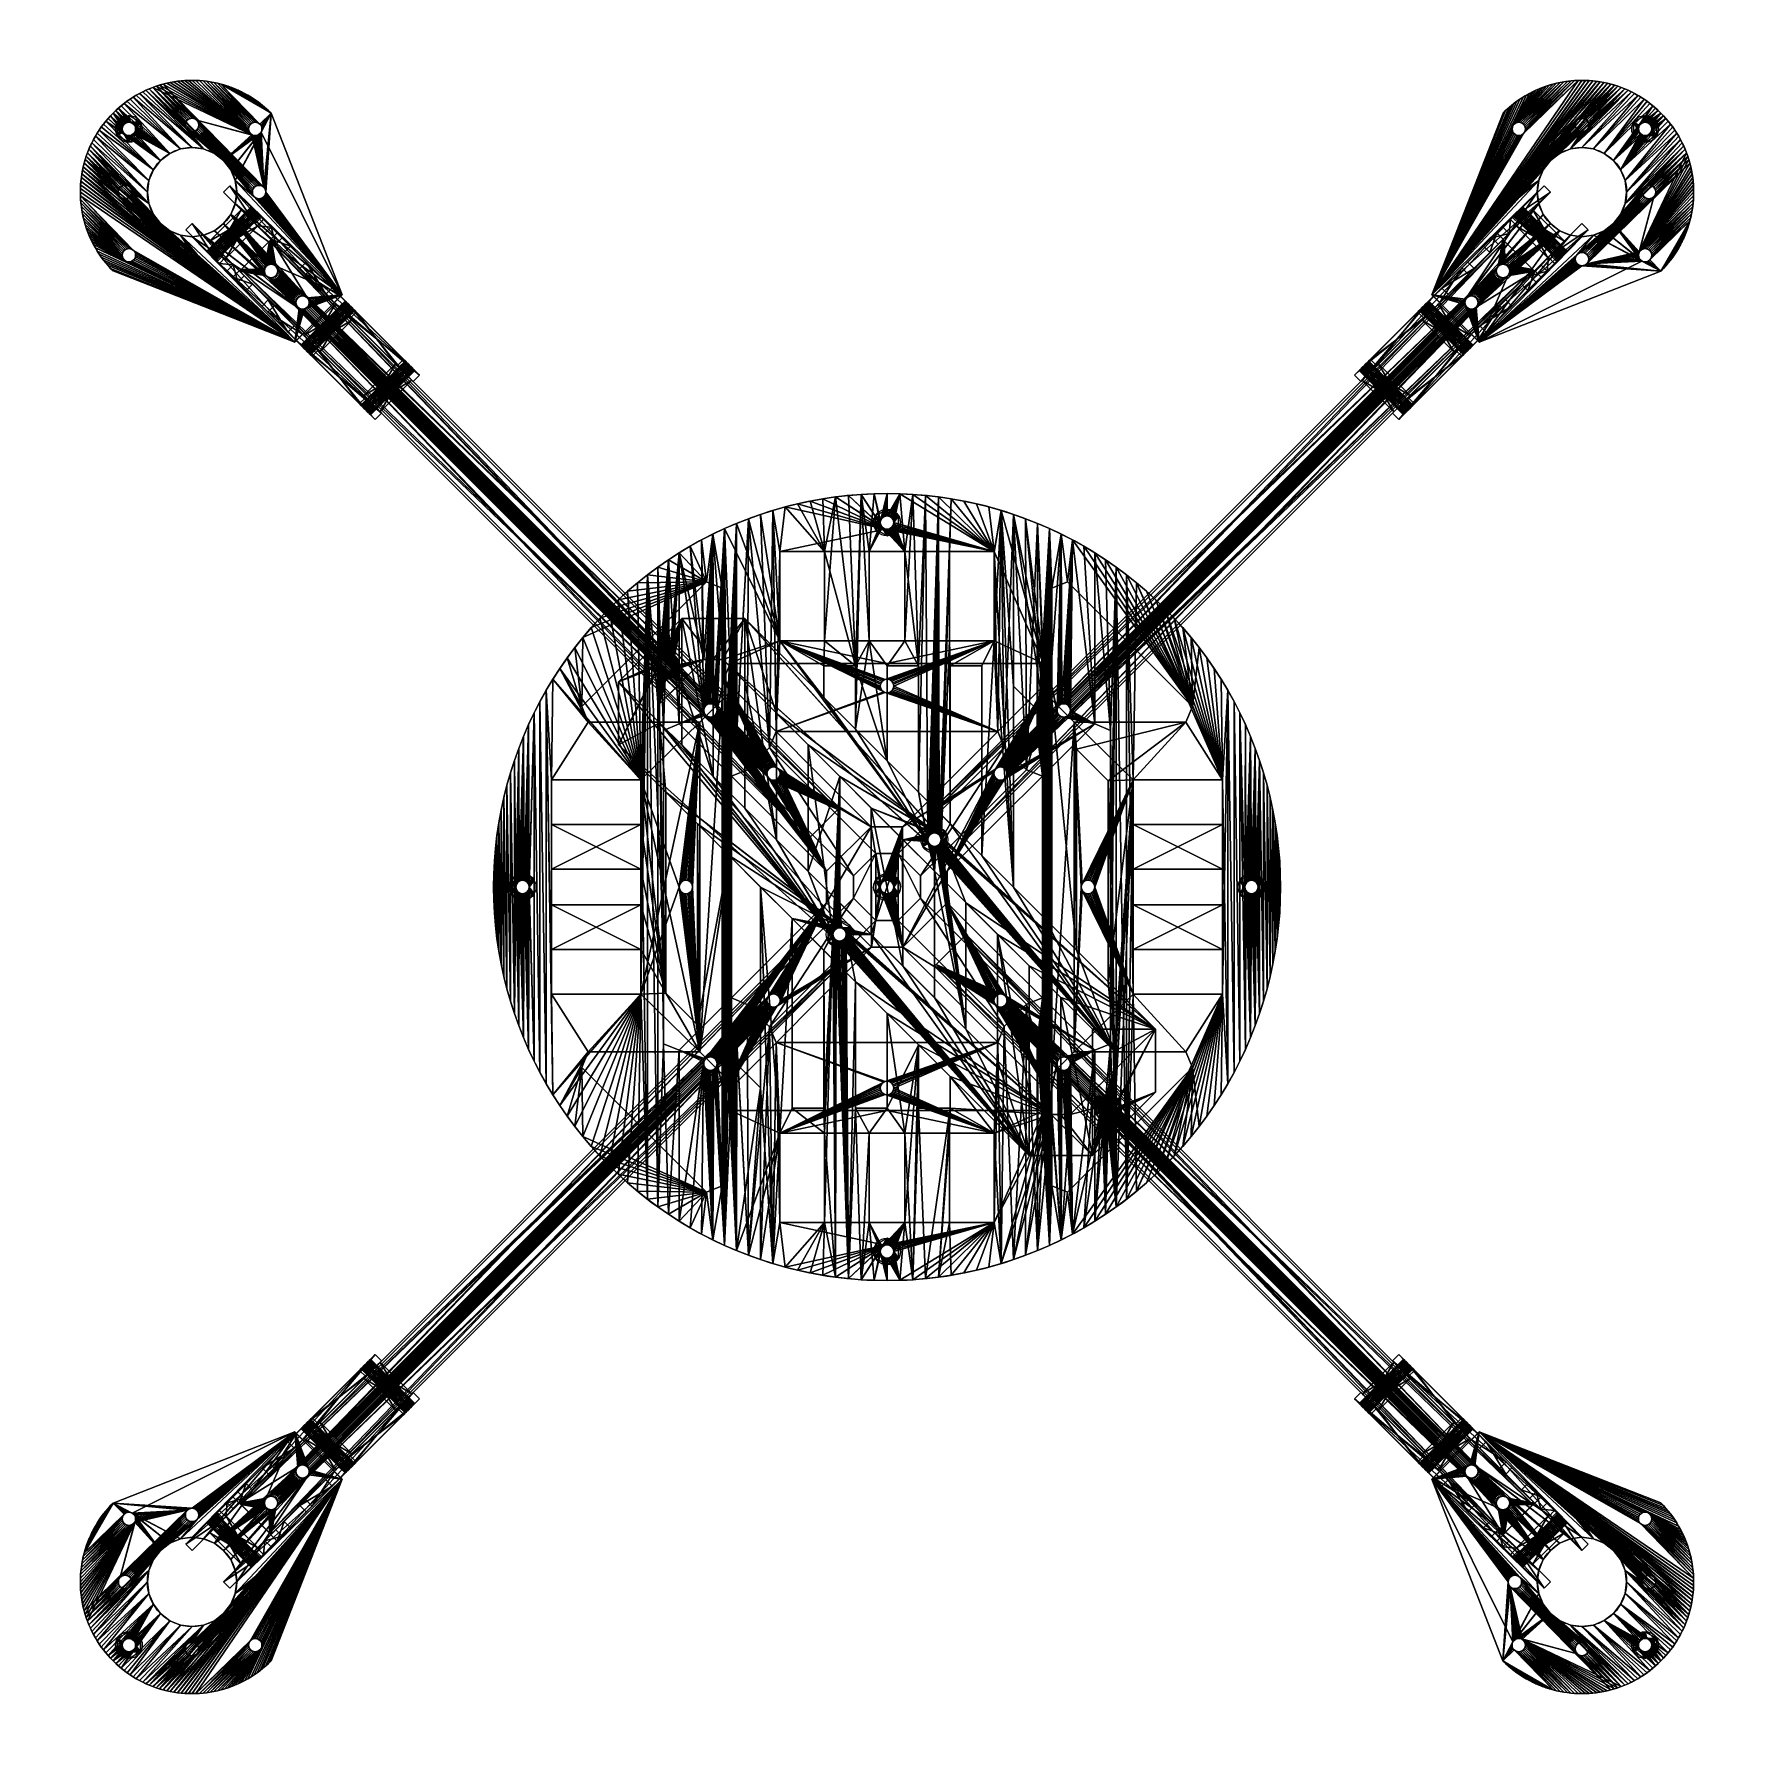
# Model space of a CAD drawing. Extents: x -191 to 191, y -191 to 191.
import ezdxf

# ---------------------------------------------------------------- set-up
doc = ezdxf.new("R2010")
doc.units = 0
doc.header["$MEASUREMENT"] = 0
doc.layers.get('0').update_dxf_attribs({"color": 13, "linetype": 'CONTINUOUS'})

# ---------------------------------------------------------------- blocks, each defined once
blk = doc.blocks.new('FUFO_S0')
for p, q in [((68.09, 179.9, 2), (68.09, 179.9, 4)), ((70.91, 180.51, 2), (70.91, 180.51, 4)), ((73.75, 181.02, 2), (73.75, 181.02, 4)), ((76.6, 181.45, 2), (76.6, 181.45, 4)), ((79.46, 181.78, 2), (79.46, 181.78, 4)), ((82.34, 182.01, 2), (82.34, 182.01, 4)), ((85.22, 182.15, 2), (85.22, 182.15, 4)), ((88.1, 182.2, 2), (88.1, 182.2, 4)), ((90.98, 182.15, 2), (90.98, 182.15, 4)), ((93.86, 182.01, 2), (93.86, 182.01, 4)), ((96.74, 181.78, 2), (96.74, 181.78, 4)), ((99.6, 181.45, 2), (99.6, 181.45, 4)), ((102.45, 181.02, 2), (102.45, 181.02, 4)), ((105.29, 180.51, 2), (105.29, 180.51, 4)), ((108.11, 179.9, 2), (108.11, 179.9, 4)), ((57.07, 176.55, 2), (57.07, 176.55, 4)), ((59.78, 177.52, 2), (59.78, 177.52, 4)), ((62.53, 178.41, 2), (62.53, 178.41, 4)), ((65.3, 179.2, 2), (65.3, 179.2, 4)), ((86.6, 175.7, 2), (86.6, 175.7, 4)), ((86.65, 176.09, 2), (86.65, 176.09, 4)), ((86.8, 176.45, 2), (86.8, 176.45, 4)), ((87.04, 176.76, 2), (87.04, 176.76, 4)), ((87.35, 177, 2), (87.35, 177, 4)), ((87.71, 177.15, 2), (87.71, 177.15, 4)), ((88.1, 177.2, 2), (88.1, 177.2, 4)), ((88.49, 177.15, 2), (88.49, 177.15, 4)), ((88.85, 177, 2), (88.85, 177, 4)), ((89.16, 176.76, 2), (89.16, 176.76, 4)), ((89.4, 176.45, 2), (89.4, 176.45, 4)), ((89.55, 176.09, 2), (89.55, 176.09, 4)), ((89.6, 175.7, 2), (89.6, 175.7, 4)), ((110.9, 179.2, 2), (110.9, 179.2, 4)), ((113.67, 178.41, 2), (113.67, 178.41, 4)), ((116.42, 177.52, 2), (116.42, 177.52, 4)), ((119.13, 176.55, 2), (119.13, 176.55, 4)), ((49.13, 173.11, 2), (49.13, 173.11, 4)), ((51.74, 174.35, 2), (51.74, 174.35, 4)), ((54.39, 175.49, 2), (54.39, 175.49, 4)), ((86.65, 175.31, 2), (86.65, 175.31, 4)), ((86.8, 174.95, 2), (86.8, 174.95, 4)), ((87.04, 174.64, 2), (87.04, 174.64, 4)), ((87.35, 174.4, 2), (87.35, 174.4, 4)), ((87.71, 174.25, 2), (87.71, 174.25, 4)), ((88.1, 174.2, 2), (88.1, 174.2, 4)), ((88.49, 174.25, 2), (88.49, 174.25, 4)), ((88.85, 174.4, 2), (88.85, 174.4, 4)), ((89.16, 174.64, 2), (89.16, 174.64, 4)), ((89.4, 174.95, 2), (89.4, 174.95, 4)), ((89.55, 175.31, 2), (89.55, 175.31, 4)), ((121.81, 175.49, 2), (121.81, 175.49, 4)), ((124.46, 174.35, 2), (124.46, 174.35, 4)), ((127.07, 173.11, 2), (127.07, 173.11, 4)), ((41.58, 168.91, 2), (41.58, 168.91, 4)), ((44.05, 170.4, 2), (44.05, 170.4, 4)), ((46.57, 171.8, 2), (46.57, 171.8, 4)), ((64.1, 169.2, 2), (112.1, 169.2, 2)), ((64.1, 149.2, 2), (64.1, 169.2, 2)), ((64.1, 169.2, 2), (64.1, 169.2, 4)), ((64.1, 149.2, 4), (64.1, 169.2, 4)), ((64.1, 169.2, 4), (112.1, 169.2, 4)), ((112.1, 169.2, 2), (112.1, 149.2, 2)), ((112.1, 169.2, 2), (112.1, 169.2, 4)), ((112.1, 169.2, 4), (112.1, 149.2, 4)), ((129.63, 171.8, 2), (129.63, 171.8, 4)), ((132.15, 170.4, 2), (132.15, 170.4, 4)), ((134.62, 168.91, 2), (134.62, 168.91, 4)), ((36.78, 165.71, 2), (36.78, 165.71, 4)), ((39.15, 167.35, 2), (39.15, 167.35, 4)), ((137.05, 167.35, 2), (137.05, 167.35, 4)), ((139.42, 165.71, 2), (139.42, 165.71, 4)), ((32.21, 162.2, 2), (32.21, 162.2, 4)), ((34.47, 163.99, 2), (34.47, 163.99, 4)), ((141.73, 163.99, 2), (141.73, 163.99, 4)), ((143.99, 162.2, 2), (143.99, 162.2, 4)), ((27.88, 158.4, 2), (27.88, 158.4, 4)), ((30.01, 160.34, 2), (30.01, 160.34, 4)), ((146.19, 160.34, 2), (146.19, 160.34, 4)), ((148.32, 158.4, 2), (148.32, 158.4, 4)), ((23.8, 154.32, 2), (23.8, 154.32, 4)), ((25.8, 156.4, 2), (25.8, 156.4, 4)), ((150.4, 156.4, 2), (150.4, 156.4, 4)), ((152.4, 154.32, 2), (152.4, 154.32, 4)), ((20, 149.99, 2), (20, 149.99, 4)), ((21.86, 152.19, 2), (21.86, 152.19, 4)), ((112.1, 149.2, 2), (64.1, 149.2, 2)), ((64.1, 149.2, 2), (64.1, 149.2, 4)), ((112.1, 149.2, 4), (64.1, 149.2, 4)), ((112.1, 149.2, 2), (112.1, 149.2, 4)), ((154.34, 152.19, 2), (154.34, 152.19, 4)), ((156.2, 149.99, 2), (156.2, 149.99, 4)), ((16.49, 145.42, 2), (16.49, 145.42, 4)), ((18.21, 147.73, 2), (18.21, 147.73, 4)), ((157.99, 147.73, 2), (157.99, 147.73, 4)), ((159.71, 145.42, 2), (159.71, 145.42, 4)), ((14.85, 143.05, 2), (14.85, 143.05, 4)), ((51.55, 140.6, 2), (53.01, 144.14, 2)), ((51.55, 140.6, 4), (53.01, 144.14, 4)), ((53.01, 144.14, 2), (88.06, 144.14, 2)), ((53.01, 144.14, 4), (88.06, 144.14, 4)), ((53.01, 144.14, 2), (53.01, 144.14, 4)), ((88.06, 144.14, 2), (123.14, 144.15, 2)), ((88.06, 144.14, 4), (123.14, 144.15, 4)), ((88.06, 144.14, 2), (88.06, 144.14, 4)), ((124.6, 140.62, 2), (123.14, 144.15, 2)), ((123.14, 144.15, 2), (123.14, 144.15, 4)), ((124.6, 140.62, 4), (123.14, 144.15, 4)), ((161.35, 143.05, 2), (161.35, 143.05, 4)), ((11.8, 138.15, 2), (11.8, 138.15, 4)), ((13.29, 140.62, 2), (13.29, 140.62, 4)), ((84.53, 107.6, 2), (51.55, 140.6, 2)), ((51.55, 140.6, 2), (51.55, 140.6, 4)), ((84.53, 107.6, 4), (51.55, 140.6, 4)), ((124.6, 140.62, 2), (91.6, 107.6, 2)), ((124.6, 140.62, 4), (91.6, 107.6, 4)), ((124.6, 140.62, 2), (124.6, 140.62, 4)), ((162.91, 140.62, 2), (162.91, 140.62, 4)), ((164.4, 138.15, 2), (164.4, 138.15, 4)), ((10.4, 135.63, 2), (10.4, 135.63, 4)), ((47.09, 134.03, 2), (47.09, 134.03, 4)), ((47.24, 134.39, 2), (47.24, 134.39, 4)), ((47.48, 134.7, 2), (47.48, 134.7, 4)), ((47.79, 134.94, 2), (47.79, 134.94, 4)), ((48.16, 135.09, 2), (48.16, 135.09, 4)), ((48.54, 135.14, 2), (48.54, 135.14, 4)), ((48.93, 135.09, 2), (48.93, 135.09, 4)), ((49.29, 134.94, 2), (49.29, 134.94, 4)), ((49.6, 134.7, 2), (49.6, 134.7, 4)), ((49.84, 134.39, 2), (49.84, 134.39, 4)), ((49.99, 134.03, 2), (49.99, 134.03, 4)), ((126.21, 134.03, 2), (126.21, 134.03, 4)), ((126.36, 134.39, 2), (126.36, 134.39, 4)), ((126.6, 134.7, 2), (126.6, 134.7, 4)), ((126.91, 134.94, 2), (126.91, 134.94, 4)), ((127.27, 135.09, 2), (127.27, 135.09, 4)), ((127.66, 135.14, 2), (127.66, 135.14, 4)), ((128.04, 135.09, 2), (128.04, 135.09, 4)), ((128.41, 134.94, 2), (128.41, 134.94, 4)), ((128.72, 134.7, 2), (128.72, 134.7, 4)), ((128.96, 134.39, 2), (128.96, 134.39, 4)), ((129.11, 134.03, 2), (129.11, 134.03, 4)), ((165.8, 135.63, 2), (165.8, 135.63, 4)), ((7.85, 130.46, 2), (7.85, 130.46, 4)), ((9.09, 133.07, 2), (9.09, 133.07, 4)), ((41.56, 130.61, 2), (38.02, 129.14, 2)), ((41.56, 130.61, 4), (38.02, 129.14, 4)), ((74.56, 97.63, 2), (41.56, 130.61, 2)), ((74.56, 97.63, 4), (41.56, 130.61, 4)), ((41.56, 130.61, 2), (41.56, 130.61, 4)), ((47.04, 133.64, 2), (47.04, 133.64, 4)), ((47.09, 133.26, 2), (47.09, 133.26, 4)), ((47.24, 132.89, 2), (47.24, 132.89, 4)), ((47.48, 132.58, 2), (47.48, 132.58, 4)), ((47.79, 132.34, 2), (47.79, 132.34, 4)), ((48.16, 132.19, 2), (48.16, 132.19, 4)), ((48.54, 132.14, 2), (48.54, 132.14, 4)), ((48.93, 132.19, 2), (48.93, 132.19, 4)), ((49.29, 132.34, 2), (49.29, 132.34, 4)), ((49.6, 132.58, 2), (49.6, 132.58, 4)), ((49.84, 132.89, 2), (49.84, 132.89, 4)), ((49.99, 133.26, 2), (49.99, 133.26, 4)), ((50.04, 133.64, 2), (50.04, 133.64, 4)), ((101.6, 97.63, 2), (134.61, 130.61, 2)), ((101.6, 97.63, 4), (134.61, 130.61, 4)), ((126.16, 133.64, 2), (126.16, 133.64, 4)), ((126.21, 133.26, 2), (126.21, 133.26, 4)), ((126.36, 132.89, 2), (126.36, 132.89, 4)), ((126.6, 132.58, 2), (126.6, 132.58, 4)), ((126.91, 132.34, 2), (126.91, 132.34, 4)), ((127.27, 132.19, 2), (127.27, 132.19, 4)), ((127.66, 132.14, 2), (127.66, 132.14, 4)), ((128.04, 132.19, 2), (128.04, 132.19, 4)), ((128.41, 132.34, 2), (128.41, 132.34, 4)), ((128.72, 132.58, 2), (128.72, 132.58, 4)), ((128.96, 132.89, 2), (128.96, 132.89, 4)), ((129.11, 133.26, 2), (129.11, 133.26, 4)), ((129.16, 133.64, 2), (129.16, 133.64, 4)), ((134.61, 130.61, 2), (138.15, 129.14, 2)), ((134.61, 130.61, 4), (138.15, 129.14, 4)), ((134.61, 130.61, 2), (134.61, 130.61, 4)), ((167.11, 133.07, 2), (167.11, 133.07, 4)), ((168.35, 130.46, 2), (168.35, 130.46, 4)), ((6.71, 127.81, 2), (6.71, 127.81, 4)), ((38.02, 129.14, 2), (38.02, 94.1, 2)), ((38.02, 129.14, 2), (38.02, 129.14, 4)), ((38.02, 129.14, 4), (38.02, 94.1, 4)), ((138.15, 129.14, 2), (138.15, 94.1, 2)), ((138.15, 129.14, 2), (138.15, 129.14, 4)), ((138.15, 129.14, 4), (138.15, 94.1, 4)), ((169.49, 127.81, 2), (169.49, 127.81, 4)), ((4.68, 122.42, 2), (4.68, 122.42, 4)), ((5.65, 125.13, 2), (5.65, 125.13, 4)), ((170.55, 125.13, 2), (170.55, 125.13, 4)), ((171.52, 122.42, 2), (171.52, 122.42, 4)), ((3.79, 119.67, 2), (3.79, 119.67, 4)), ((61.19, 119.5, 2), (61.19, 119.5, 4)), ((61.24, 119.89, 2), (61.24, 119.89, 4)), ((61.24, 119.12, 2), (61.24, 119.12, 4)), ((61.39, 120.25, 2), (61.39, 120.25, 4)), ((61.39, 118.75, 2), (61.39, 118.75, 4)), ((61.63, 120.56, 2), (61.63, 120.56, 4)), ((61.63, 118.44, 2), (61.63, 118.44, 4)), ((61.94, 120.8, 2), (61.94, 120.8, 4)), ((62.3, 120.95, 2), (62.3, 120.95, 4)), ((62.69, 121, 2), (62.69, 121, 4)), ((63.08, 120.95, 2), (63.08, 120.95, 4)), ((63.44, 120.8, 2), (63.44, 120.8, 4)), ((63.75, 120.56, 2), (63.75, 120.56, 4)), ((63.75, 118.44, 2), (63.75, 118.44, 4)), ((63.99, 120.25, 2), (63.99, 120.25, 4)), ((63.99, 118.75, 2), (63.99, 118.75, 4)), ((64.14, 119.89, 2), (64.14, 119.89, 4)), ((64.14, 119.12, 2), (64.14, 119.12, 4)), ((64.19, 119.5, 2), (64.19, 119.5, 4)), ((112.01, 119.5, 2), (112.01, 119.5, 4)), ((112.06, 119.89, 2), (112.06, 119.89, 4)), ((112.06, 119.12, 2), (112.06, 119.12, 4)), ((112.21, 120.25, 2), (112.21, 120.25, 4)), ((112.21, 118.75, 2), (112.21, 118.75, 4)), ((112.45, 120.56, 2), (112.45, 120.56, 4)), ((112.45, 118.44, 2), (112.45, 118.44, 4)), ((112.76, 120.8, 2), (112.76, 120.8, 4)), ((113.12, 120.95, 2), (113.12, 120.95, 4)), ((113.51, 121, 2), (113.51, 121, 4)), ((113.9, 120.95, 2), (113.9, 120.95, 4)), ((114.26, 120.8, 2), (114.26, 120.8, 4)), ((114.57, 120.56, 2), (114.57, 120.56, 4)), ((114.57, 118.44, 2), (114.57, 118.44, 4)), ((114.81, 120.25, 2), (114.81, 120.25, 4)), ((114.81, 118.75, 2), (114.81, 118.75, 4)), ((114.96, 119.89, 2), (114.96, 119.89, 4)), ((114.96, 119.12, 2), (114.96, 119.12, 4)), ((115.01, 119.5, 2), (115.01, 119.5, 4)), ((172.41, 119.67, 2), (172.41, 119.67, 4)), ((3, 116.9, 2), (3, 116.9, 4)), ((13, 118.1, 2), (33, 118.1, 2)), ((13, 70.1, 2), (13, 118.1, 2)), ((13, 70.1, 4), (13, 118.1, 4)), ((13, 118.1, 4), (33, 118.1, 4)), ((13, 118.1, 2), (13, 118.1, 4)), ((33, 118.1, 2), (33, 70.1, 2)), ((33, 118.1, 4), (33, 70.1, 4)), ((33, 118.1, 2), (33, 118.1, 4)), ((61.94, 118.2, 2), (61.94, 118.2, 4)), ((62.3, 118.05, 2), (62.3, 118.05, 4)), ((62.69, 118, 2), (62.69, 118, 4)), ((63.08, 118.05, 2), (63.08, 118.05, 4)), ((63.44, 118.2, 2), (63.44, 118.2, 4)), ((112.76, 118.2, 2), (112.76, 118.2, 4)), ((113.12, 118.05, 2), (113.12, 118.05, 4)), ((113.51, 118, 2), (113.51, 118, 4)), ((113.9, 118.05, 2), (113.9, 118.05, 4)), ((114.26, 118.2, 2), (114.26, 118.2, 4)), ((143.2, 118.1, 2), (163.2, 118.1, 2)), ((143.2, 70.1, 2), (143.2, 118.1, 2)), ((143.2, 118.1, 2), (143.2, 118.1, 4)), ((143.2, 70.1, 4), (143.2, 118.1, 4)), ((143.2, 118.1, 4), (163.2, 118.1, 4)), ((163.2, 118.1, 2), (163.2, 70.1, 2)), ((163.2, 118.1, 4), (163.2, 70.1, 4)), ((163.2, 118.1, 2), (163.2, 118.1, 4)), ((173.2, 116.9, 2), (173.2, 116.9, 4)), ((1.69, 111.29, 2), (1.69, 111.29, 4)), ((2.3, 114.11, 2), (2.3, 114.11, 4)), ((173.9, 114.11, 2), (173.9, 114.11, 4)), ((174.51, 111.29, 2), (174.51, 111.29, 4)), ((1.18, 108.45, 2), (1.18, 108.45, 4)), ((84.53, 107.6, 2), (91.6, 107.6, 2)), ((84.53, 107.6, 2), (84.53, 107.6, 4)), ((84.53, 107.6, 4), (91.6, 107.6, 4)), ((91.6, 107.6, 2), (91.6, 107.6, 4)), ((175.02, 108.45, 2), (175.02, 108.45, 4)), ((0.75, 105.6, 2), (0.75, 105.6, 4)), ((175.45, 105.6, 2), (175.45, 105.6, 4)), ((0.19, 99.86, 2), (0.19, 99.86, 4)), ((0.42, 102.74, 2), (0.42, 102.74, 4)), ((175.78, 102.74, 2), (175.78, 102.74, 4)), ((176.01, 99.86, 2), (176.01, 99.86, 4)), ((0.05, 96.98, 2), (0.05, 96.98, 4)), ((6.11, 95.55, 2), (6.11, 95.55, 4)), ((6.5, 95.6, 2), (6.5, 95.6, 4)), ((6.89, 95.55, 2), (6.89, 95.55, 4)), ((74.56, 97.63, 2), (74.56, 90.56, 2)), ((74.56, 97.63, 4), (74.56, 90.56, 4)), ((74.56, 97.63, 2), (74.56, 97.63, 4)), ((87.71, 95.55, 2), (87.71, 95.55, 4)), ((88.1, 95.6, 2), (88.1, 95.6, 4)), ((88.49, 95.55, 2), (88.49, 95.55, 4)), ((101.6, 97.63, 2), (101.6, 90.56, 2)), ((101.6, 97.63, 2), (101.6, 97.63, 4)), ((101.6, 97.63, 4), (101.6, 90.56, 4)), ((169.31, 95.55, 2), (169.31, 95.55, 4)), ((169.7, 95.6, 2), (169.7, 95.6, 4)), ((170.09, 95.55, 2), (170.09, 95.55, 4)), ((176.15, 96.98, 2), (176.15, 96.98, 4)), ((0, 94.1, 2), (0, 94.1, 4)), ((5, 94.1, 2), (5, 94.1, 4)), ((5.05, 94.49, 2), (5.05, 94.49, 4)), ((5.05, 93.71, 2), (5.05, 93.71, 4)), ((5.2, 94.85, 2), (5.2, 94.85, 4)), ((5.2, 93.35, 2), (5.2, 93.35, 4)), ((5.44, 95.16, 2), (5.44, 95.16, 4)), ((5.44, 93.04, 2), (5.44, 93.04, 4)), ((5.75, 95.4, 2), (5.75, 95.4, 4)), ((5.75, 92.8, 2), (5.75, 92.8, 4)), ((6.11, 92.65, 2), (6.11, 92.65, 4)), ((6.5, 92.6, 2), (6.5, 92.6, 4)), ((6.89, 92.65, 2), (6.89, 92.65, 4)), ((7.25, 95.4, 2), (7.25, 95.4, 4)), ((7.25, 92.8, 2), (7.25, 92.8, 4)), ((7.56, 95.16, 2), (7.56, 95.16, 4)), ((7.56, 93.04, 2), (7.56, 93.04, 4)), ((7.8, 94.85, 2), (7.8, 94.85, 4)), ((7.8, 93.35, 2), (7.8, 93.35, 4)), ((7.95, 94.49, 2), (7.95, 94.49, 4)), ((7.95, 93.71, 2), (7.95, 93.71, 4)), ((8, 94.1, 2), (8, 94.1, 4)), ((38.02, 94.1, 2), (38.02, 59.02, 2)), ((38.02, 94.1, 2), (38.02, 94.1, 4)), ((38.02, 94.1, 4), (38.02, 59.02, 4)), ((86.6, 94.1, 2), (86.6, 94.1, 4)), ((86.65, 94.49, 2), (86.65, 94.49, 4)), ((86.65, 93.71, 2), (86.65, 93.71, 4)), ((86.8, 94.85, 2), (86.8, 94.85, 4)), ((86.8, 93.35, 2), (86.8, 93.35, 4)), ((87.04, 95.16, 2), (87.04, 95.16, 4)), ((87.04, 93.04, 2), (87.04, 93.04, 4)), ((87.35, 95.4, 2), (87.35, 95.4, 4)), ((87.35, 92.8, 2), (87.35, 92.8, 4)), ((87.71, 92.65, 2), (87.71, 92.65, 4)), ((88.1, 92.6, 2), (88.1, 92.6, 4)), ((88.49, 92.65, 2), (88.49, 92.65, 4)), ((88.85, 95.4, 2), (88.85, 95.4, 4)), ((88.85, 92.8, 2), (88.85, 92.8, 4)), ((89.16, 95.16, 2), (89.16, 95.16, 4)), ((89.16, 93.04, 2), (89.16, 93.04, 4)), ((89.4, 94.85, 2), (89.4, 94.85, 4)), ((89.4, 93.35, 2), (89.4, 93.35, 4)), ((89.55, 94.49, 2), (89.55, 94.49, 4)), ((89.55, 93.71, 2), (89.55, 93.71, 4)), ((89.6, 94.1, 2), (89.6, 94.1, 4)), ((138.15, 94.1, 2), (138.15, 59.02, 2)), ((138.15, 94.1, 4), (138.15, 59.02, 4)), ((138.15, 94.1, 2), (138.15, 94.1, 4)), ((168.2, 94.1, 2), (168.2, 94.1, 4)), ((168.25, 94.49, 2), (168.25, 94.49, 4)), ((168.25, 93.71, 2), (168.25, 93.71, 4)), ((168.4, 94.85, 2), (168.4, 94.85, 4)), ((168.4, 93.35, 2), (168.4, 93.35, 4)), ((168.64, 95.16, 2), (168.64, 95.16, 4)), ((168.64, 93.04, 2), (168.64, 93.04, 4)), ((168.95, 95.4, 2), (168.95, 95.4, 4)), ((168.95, 92.8, 2), (168.95, 92.8, 4)), ((169.31, 92.65, 2), (169.31, 92.65, 4)), ((169.7, 92.6, 2), (169.7, 92.6, 4)), ((170.09, 92.65, 2), (170.09, 92.65, 4)), ((170.45, 95.4, 2), (170.45, 95.4, 4)), ((170.45, 92.8, 2), (170.45, 92.8, 4)), ((170.76, 95.16, 2), (170.76, 95.16, 4)), ((170.76, 93.04, 2), (170.76, 93.04, 4)), ((171, 94.85, 2), (171, 94.85, 4)), ((171, 93.35, 2), (171, 93.35, 4)), ((171.15, 94.49, 2), (171.15, 94.49, 4)), ((171.15, 93.71, 2), (171.15, 93.71, 4)), ((171.2, 94.1, 2), (171.2, 94.1, 4)), ((176.2, 94.1, 2), (176.2, 94.1, 4)), ((0.05, 91.22, 2), (0.05, 91.22, 4)), ((0.19, 88.34, 2), (0.19, 88.34, 4)), ((41.56, 57.56, 2), (74.56, 90.56, 2)), ((41.56, 57.56, 4), (74.56, 90.56, 4)), ((74.56, 90.56, 2), (74.56, 90.56, 4)), ((134.61, 57.56, 2), (101.6, 90.56, 2)), ((101.6, 90.56, 2), (101.6, 90.56, 4)), ((134.61, 57.56, 4), (101.6, 90.56, 4)), ((176.01, 88.34, 2), (176.01, 88.34, 4)), ((176.15, 91.22, 2), (176.15, 91.22, 4)), ((0.42, 85.46, 2), (0.42, 85.46, 4)), ((175.78, 85.46, 2), (175.78, 85.46, 4)), ((0.75, 82.6, 2), (0.75, 82.6, 4)), ((84.6, 80.6, 2), (51.62, 47.6, 2)), ((84.6, 80.6, 4), (51.62, 47.6, 4)), ((84.6, 80.6, 2), (91.67, 80.6, 2)), ((84.6, 80.6, 4), (91.67, 80.6, 4)), ((84.6, 80.6, 2), (84.6, 80.6, 4)), ((124.67, 47.58, 2), (91.67, 80.6, 2)), ((91.67, 80.6, 2), (91.67, 80.6, 4)), ((124.67, 47.58, 4), (91.67, 80.6, 4)), ((175.45, 82.6, 2), (175.45, 82.6, 4)), ((1.18, 79.75, 2), (1.18, 79.75, 4)), ((1.69, 76.91, 2), (1.69, 76.91, 4)), ((174.51, 76.91, 2), (174.51, 76.91, 4)), ((175.02, 79.75, 2), (175.02, 79.75, 4)), ((2.3, 74.09, 2), (2.3, 74.09, 4)), ((173.9, 74.09, 2), (173.9, 74.09, 4)), ((3, 71.3, 2), (3, 71.3, 4)), ((33, 70.1, 2), (13, 70.1, 2)), ((33, 70.1, 4), (13, 70.1, 4)), ((13, 70.1, 2), (13, 70.1, 4)), ((33, 70.1, 2), (33, 70.1, 4)), ((61.24, 69.08, 2), (61.24, 69.08, 4)), ((61.39, 69.45, 2), (61.39, 69.45, 4)), ((61.63, 69.76, 2), (61.63, 69.76, 4)), ((61.94, 70, 2), (61.94, 70, 4)), ((62.3, 70.15, 2), (62.3, 70.15, 4)), ((62.69, 70.2, 2), (62.69, 70.2, 4)), ((63.08, 70.15, 2), (63.08, 70.15, 4)), ((63.44, 70, 2), (63.44, 70, 4)), ((63.75, 69.76, 2), (63.75, 69.76, 4)), ((63.99, 69.45, 2), (63.99, 69.45, 4)), ((64.14, 69.08, 2), (64.14, 69.08, 4)), ((112.06, 69.08, 2), (112.06, 69.08, 4)), ((112.21, 69.45, 2), (112.21, 69.45, 4)), ((112.45, 69.76, 2), (112.45, 69.76, 4)), ((112.76, 70, 2), (112.76, 70, 4)), ((113.12, 70.15, 2), (113.12, 70.15, 4)), ((113.51, 70.2, 2), (113.51, 70.2, 4)), ((113.9, 70.15, 2), (113.9, 70.15, 4)), ((114.26, 70, 2), (114.26, 70, 4)), ((114.57, 69.76, 2), (114.57, 69.76, 4)), ((114.81, 69.45, 2), (114.81, 69.45, 4)), ((114.96, 69.08, 2), (114.96, 69.08, 4)), ((163.2, 70.1, 2), (143.2, 70.1, 2)), ((143.2, 70.1, 2), (143.2, 70.1, 4)), ((163.2, 70.1, 4), (143.2, 70.1, 4)), ((163.2, 70.1, 2), (163.2, 70.1, 4)), ((173.2, 71.3, 2), (173.2, 71.3, 4)), ((3.79, 68.53, 2), (3.79, 68.53, 4)), ((4.68, 65.78, 2), (4.68, 65.78, 4)), ((61.19, 68.7, 2), (61.19, 68.7, 4)), ((61.24, 68.31, 2), (61.24, 68.31, 4)), ((61.39, 67.95, 2), (61.39, 67.95, 4)), ((61.63, 67.64, 2), (61.63, 67.64, 4)), ((61.94, 67.4, 2), (61.94, 67.4, 4)), ((62.3, 67.25, 2), (62.3, 67.25, 4)), ((62.69, 67.2, 2), (62.69, 67.2, 4)), ((63.08, 67.25, 2), (63.08, 67.25, 4)), ((63.44, 67.4, 2), (63.44, 67.4, 4)), ((63.75, 67.64, 2), (63.75, 67.64, 4)), ((63.99, 67.95, 2), (63.99, 67.95, 4)), ((64.14, 68.31, 2), (64.14, 68.31, 4)), ((64.19, 68.7, 2), (64.19, 68.7, 4)), ((112.01, 68.7, 2), (112.01, 68.7, 4)), ((112.06, 68.31, 2), (112.06, 68.31, 4)), ((112.21, 67.95, 2), (112.21, 67.95, 4)), ((112.45, 67.64, 2), (112.45, 67.64, 4)), ((112.76, 67.4, 2), (112.76, 67.4, 4)), ((113.12, 67.25, 2), (113.12, 67.25, 4)), ((113.51, 67.2, 2), (113.51, 67.2, 4)), ((113.9, 67.25, 2), (113.9, 67.25, 4)), ((114.26, 67.4, 2), (114.26, 67.4, 4)), ((114.57, 67.64, 2), (114.57, 67.64, 4)), ((114.81, 67.95, 2), (114.81, 67.95, 4)), ((114.96, 68.31, 2), (114.96, 68.31, 4)), ((115.01, 68.7, 2), (115.01, 68.7, 4)), ((171.52, 65.78, 2), (171.52, 65.78, 4)), ((172.41, 68.53, 2), (172.41, 68.53, 4)), ((5.65, 63.07, 2), (5.65, 63.07, 4)), ((170.55, 63.07, 2), (170.55, 63.07, 4)), ((6.71, 60.39, 2), (6.71, 60.39, 4)), ((7.85, 57.74, 2), (7.85, 57.74, 4)), ((41.56, 57.56, 2), (38.02, 59.02, 2)), ((38.02, 59.02, 2), (38.02, 59.02, 4)), ((41.56, 57.56, 4), (38.02, 59.02, 4)), ((41.56, 57.56, 2), (41.56, 57.56, 4)), ((134.61, 57.56, 2), (138.15, 59.02, 2)), ((134.61, 57.56, 4), (138.15, 59.02, 4)), ((134.61, 57.56, 2), (134.61, 57.56, 4)), ((138.15, 59.02, 2), (138.15, 59.02, 4)), ((168.35, 57.74, 2), (168.35, 57.74, 4)), ((169.49, 60.39, 2), (169.49, 60.39, 4)), ((9.09, 55.13, 2), (9.09, 55.13, 4)), ((47.04, 54.56, 2), (47.04, 54.56, 4)), ((47.09, 54.94, 2), (47.09, 54.94, 4)), ((47.09, 54.17, 2), (47.09, 54.17, 4)), ((47.24, 55.31, 2), (47.24, 55.31, 4)), ((47.24, 53.81, 2), (47.24, 53.81, 4)), ((47.48, 55.62, 2), (47.48, 55.62, 4)), ((47.48, 53.5, 2), (47.48, 53.5, 4)), ((47.79, 55.86, 2), (47.79, 55.86, 4)), ((48.16, 56.01, 2), (48.16, 56.01, 4)), ((48.54, 56.06, 2), (48.54, 56.06, 4)), ((48.93, 56.01, 2), (48.93, 56.01, 4)), ((49.29, 55.86, 2), (49.29, 55.86, 4)), ((49.6, 55.62, 2), (49.6, 55.62, 4)), ((49.6, 53.5, 2), (49.6, 53.5, 4)), ((49.84, 55.31, 2), (49.84, 55.31, 4)), ((49.84, 53.81, 2), (49.84, 53.81, 4)), ((49.99, 54.94, 2), (49.99, 54.94, 4)), ((49.99, 54.17, 2), (49.99, 54.17, 4)), ((50.04, 54.56, 2), (50.04, 54.56, 4)), ((126.16, 54.56, 2), (126.16, 54.56, 4)), ((126.21, 54.94, 2), (126.21, 54.94, 4)), ((126.21, 54.17, 2), (126.21, 54.17, 4)), ((126.36, 55.31, 2), (126.36, 55.31, 4)), ((126.36, 53.81, 2), (126.36, 53.81, 4)), ((126.6, 55.62, 2), (126.6, 55.62, 4)), ((126.6, 53.5, 2), (126.6, 53.5, 4)), ((126.91, 55.86, 2), (126.91, 55.86, 4)), ((127.27, 56.01, 2), (127.27, 56.01, 4)), ((127.66, 56.06, 2), (127.66, 56.06, 4)), ((128.04, 56.01, 2), (128.04, 56.01, 4)), ((128.41, 55.86, 2), (128.41, 55.86, 4)), ((128.72, 55.62, 2), (128.72, 55.62, 4)), ((128.72, 53.5, 2), (128.72, 53.5, 4)), ((128.96, 55.31, 2), (128.96, 55.31, 4)), ((128.96, 53.81, 2), (128.96, 53.81, 4)), ((129.11, 54.94, 2), (129.11, 54.94, 4)), ((129.11, 54.17, 2), (129.11, 54.17, 4)), ((129.16, 54.56, 2), (129.16, 54.56, 4)), ((167.11, 55.13, 2), (167.11, 55.13, 4)), ((10.4, 52.57, 2), (10.4, 52.57, 4)), ((11.8, 50.05, 2), (11.8, 50.05, 4)), ((47.79, 53.26, 2), (47.79, 53.26, 4)), ((48.16, 53.11, 2), (48.16, 53.11, 4)), ((48.54, 53.06, 2), (48.54, 53.06, 4)), ((48.93, 53.11, 2), (48.93, 53.11, 4)), ((49.29, 53.26, 2), (49.29, 53.26, 4)), ((126.91, 53.26, 2), (126.91, 53.26, 4)), ((127.27, 53.11, 2), (127.27, 53.11, 4)), ((127.66, 53.06, 2), (127.66, 53.06, 4)), ((128.04, 53.11, 2), (128.04, 53.11, 4)), ((128.41, 53.26, 2), (128.41, 53.26, 4)), ((164.4, 50.05, 2), (164.4, 50.05, 4)), ((165.8, 52.57, 2), (165.8, 52.57, 4)), ((13.29, 47.58, 2), (13.29, 47.58, 4)), ((51.62, 47.6, 2), (53.08, 44.06, 2)), ((51.62, 47.6, 2), (51.62, 47.6, 4)), ((51.62, 47.6, 4), (53.08, 44.06, 4)), ((124.67, 47.58, 2), (123.21, 44.05, 2)), ((124.67, 47.58, 4), (123.21, 44.05, 4)), ((124.67, 47.58, 2), (124.67, 47.58, 4)), ((162.91, 47.58, 2), (162.91, 47.58, 4)), ((14.85, 45.15, 2), (14.85, 45.15, 4)), ((16.49, 42.78, 2), (16.49, 42.78, 4)), ((53.08, 44.06, 2), (88.13, 44.06, 2)), ((53.08, 44.06, 2), (53.08, 44.06, 4)), ((53.08, 44.06, 4), (88.13, 44.06, 4)), ((88.13, 44.06, 2), (123.21, 44.05, 2)), ((88.13, 44.06, 2), (88.13, 44.06, 4)), ((88.13, 44.06, 4), (123.21, 44.05, 4)), ((123.21, 44.05, 2), (123.21, 44.05, 4)), ((159.71, 42.78, 2), (159.71, 42.78, 4)), ((161.35, 45.15, 2), (161.35, 45.15, 4)), ((18.21, 40.47, 2), (18.21, 40.47, 4)), ((20, 38.21, 2), (20, 38.21, 4)), ((64.1, 39, 2), (112.1, 39, 2)), ((64.1, 19, 2), (64.1, 39, 2)), ((64.1, 39, 2), (64.1, 39, 4)), ((64.1, 19, 4), (64.1, 39, 4)), ((64.1, 39, 4), (112.1, 39, 4)), ((112.1, 39, 2), (112.1, 19, 2)), ((112.1, 39, 2), (112.1, 39, 4)), ((112.1, 39, 4), (112.1, 19, 4)), ((156.2, 38.21, 2), (156.2, 38.21, 4)), ((157.99, 40.47, 2), (157.99, 40.47, 4)), ((21.86, 36.01, 2), (21.86, 36.01, 4)), ((154.34, 36.01, 2), (154.34, 36.01, 4)), ((23.8, 33.88, 2), (23.8, 33.88, 4)), ((25.8, 31.8, 2), (25.8, 31.8, 4)), ((150.4, 31.8, 2), (150.4, 31.8, 4)), ((152.4, 33.88, 2), (152.4, 33.88, 4)), ((27.88, 29.8, 2), (27.88, 29.8, 4)), ((30.01, 27.86, 2), (30.01, 27.86, 4)), ((146.19, 27.86, 2), (146.19, 27.86, 4)), ((148.32, 29.8, 2), (148.32, 29.8, 4)), ((32.21, 26, 2), (32.21, 26, 4)), ((34.47, 24.21, 2), (34.47, 24.21, 4)), ((141.73, 24.21, 2), (141.73, 24.21, 4)), ((143.99, 26, 2), (143.99, 26, 4)), ((36.78, 22.49, 2), (36.78, 22.49, 4)), ((39.15, 20.85, 2), (39.15, 20.85, 4)), ((41.58, 19.29, 2), (41.58, 19.29, 4)), ((134.62, 19.29, 2), (134.62, 19.29, 4)), ((137.05, 20.85, 2), (137.05, 20.85, 4)), ((139.42, 22.49, 2), (139.42, 22.49, 4)), ((44.05, 17.8, 2), (44.05, 17.8, 4)), ((46.57, 16.4, 2), (46.57, 16.4, 4)), ((112.1, 19, 2), (64.1, 19, 2)), ((64.1, 19, 2), (64.1, 19, 4)), ((112.1, 19, 4), (64.1, 19, 4)), ((112.1, 19, 2), (112.1, 19, 4)), ((129.63, 16.4, 2), (129.63, 16.4, 4)), ((132.15, 17.8, 2), (132.15, 17.8, 4)), ((49.13, 15.09, 2), (49.13, 15.09, 4)), ((51.74, 13.85, 2), (51.74, 13.85, 4)), ((54.39, 12.71, 2), (54.39, 12.71, 4)), ((57.07, 11.65, 2), (57.07, 11.65, 4)), ((86.6, 12.5, 2), (86.6, 12.5, 4)), ((86.65, 12.89, 2), (86.65, 12.89, 4)), ((86.65, 12.11, 2), (86.65, 12.11, 4)), ((86.8, 13.25, 2), (86.8, 13.25, 4)), ((86.8, 11.75, 2), (86.8, 11.75, 4)), ((87.04, 13.56, 2), (87.04, 13.56, 4)), ((87.35, 13.8, 2), (87.35, 13.8, 4)), ((87.71, 13.95, 2), (87.71, 13.95, 4)), ((88.1, 14, 2), (88.1, 14, 4)), ((88.49, 13.95, 2), (88.49, 13.95, 4)), ((88.85, 13.8, 2), (88.85, 13.8, 4)), ((89.16, 13.56, 2), (89.16, 13.56, 4)), ((89.4, 13.25, 2), (89.4, 13.25, 4)), ((89.4, 11.75, 2), (89.4, 11.75, 4)), ((89.55, 12.89, 2), (89.55, 12.89, 4)), ((89.55, 12.11, 2), (89.55, 12.11, 4)), ((89.6, 12.5, 2), (89.6, 12.5, 4)), ((119.13, 11.65, 2), (119.13, 11.65, 4)), ((121.81, 12.71, 2), (121.81, 12.71, 4)), ((124.46, 13.85, 2), (124.46, 13.85, 4)), ((127.07, 15.09, 2), (127.07, 15.09, 4)), ((59.78, 10.68, 2), (59.78, 10.68, 4)), ((62.53, 9.79, 2), (62.53, 9.79, 4)), ((65.3, 9, 2), (65.3, 9, 4)), ((68.09, 8.3, 2), (68.09, 8.3, 4)), ((70.91, 7.69, 2), (70.91, 7.69, 4)), ((87.04, 11.44, 2), (87.04, 11.44, 4)), ((87.35, 11.2, 2), (87.35, 11.2, 4)), ((87.71, 11.05, 2), (87.71, 11.05, 4)), ((88.1, 11, 2), (88.1, 11, 4)), ((88.49, 11.05, 2), (88.49, 11.05, 4)), ((88.85, 11.2, 2), (88.85, 11.2, 4)), ((89.16, 11.44, 2), (89.16, 11.44, 4)), ((105.29, 7.69, 2), (105.29, 7.69, 4)), ((108.11, 8.3, 2), (108.11, 8.3, 4)), ((110.9, 9, 2), (110.9, 9, 4)), ((113.67, 9.79, 2), (113.67, 9.79, 4)), ((116.42, 10.68, 2), (116.42, 10.68, 4)), ((73.75, 7.18, 2), (73.75, 7.18, 4)), ((76.6, 6.75, 2), (76.6, 6.75, 4)), ((79.46, 6.42, 2), (79.46, 6.42, 4)), ((82.34, 6.19, 2), (82.34, 6.19, 4)), ((85.22, 6.05, 2), (85.22, 6.05, 4)), ((88.1, 6, 2), (88.1, 6, 4)), ((90.98, 6.05, 2), (90.98, 6.05, 4)), ((93.86, 6.19, 2), (93.86, 6.19, 4)), ((96.74, 6.42, 2), (96.74, 6.42, 4)), ((99.6, 6.75, 2), (99.6, 6.75, 4)), ((102.45, 7.18, 2), (102.45, 7.18, 4))]:
    blk.add_line(p, q)
at = {"extrusion": (0, 0, -1)}
for centre, radius in [((-88.1, 94.1, -2), 88.1), ((-88.1, 94.1, -4), 88.1), ((-88.1, 175.7, -2), 1.5), ((-88.1, 175.7, -4), 1.5), ((-48.54, 133.64, -2), 1.5), ((-48.54, 133.64, -4), 1.5), ((-127.66, 133.64, -4), 1.5), ((-127.66, 133.64, -2), 1.5), ((-62.69, 119.5, -2), 1.5), ((-62.69, 119.5, -4), 1.5), ((-113.51, 119.5, -2), 1.5), ((-113.51, 119.5, -4), 1.5), ((-6.5, 94.1, -2), 1.5), ((-6.5, 94.1, -4), 1.5), ((-88.1, 94.1, -2), 1.5), ((-88.1, 94.1, -4), 1.5), ((-169.7, 94.1, -2), 1.5), ((-169.7, 94.1, -4), 1.5), ((-62.69, 68.7, -2), 1.5), ((-62.69, 68.7, -4), 1.5), ((-113.51, 68.7, -2), 1.5), ((-113.51, 68.7, -4), 1.5), ((-48.54, 54.56, -2), 1.5), ((-48.54, 54.56, -4), 1.5), ((-127.66, 54.56, -4), 1.5), ((-127.66, 54.56, -2), 1.5), ((-88.1, 12.5, -2), 1.5), ((-88.1, 12.5, -4), 1.5)]:
    blk.add_circle(centre, radius, dxfattribs=at)
mesh = blk.add_polyface()
corners = [(85.22, 182.15, 2), (86.65, 176.09, 2), (86.6, 175.7, 2), (88.1, 182.2, 2), (86.8, 176.45, 2), (87.04, 176.76, 2), (87.35, 177, 2), (87.71, 177.15, 2), (88.1, 177.2, 2), (61.24, 119.89, 2), (51.55, 140.6, 2), (61.39, 120.25, 2), (61.63, 120.56, 2), (61.94, 120.8, 2), (62.3, 120.95, 2), (62.69, 121, 2), (63.08, 120.95, 2), (63.44, 120.8, 2), (61.39, 118.75, 2), (50.04, 133.64, 2), (65.3, 179.2, 2), (64.1, 169.2, 2), (62.53, 178.41, 2), (87.71, 174.25, 2), (112.1, 169.2, 2), (68.09, 179.9, 2), (70.91, 180.51, 2), (87.35, 174.4, 2), (73.75, 181.02, 2), (76.6, 181.45, 2), (87.04, 174.64, 2), (79.46, 181.78, 2), (86.8, 174.95, 2), (82.34, 182.01, 2), (86.65, 175.31, 2), (53.01, 144.14, 2), (54.39, 175.49, 2), (64.1, 149.2, 2), (88.06, 144.14, 2), (57.07, 176.55, 2), (59.78, 177.52, 2), (112.1, 149.2, 2)]
mesh.append_faces([[corners[k] for k in face] for face in [(1, 3, 4), (4, 3, 5), (5, 3, 6), (6, 3, 7), (7, 3, 8), (9, 10, 11), (11, 10, 12), (12, 10, 13), (13, 10, 14), (14, 10, 15), (15, 10, 16), (16, 10, 17), (20, 21, 22), (21, 23, 24), (23, 26, 27), (27, 29, 30), (30, 31, 32), (32, 33, 34), (34, 0, 2), (35, 37, 38), (37, 22, 21)]], dxfattribs={"vtx0": -1, "vtx1": -1})
mesh.append_faces([[corners[k] for k in face] for face in [(18, 19, 10), (21, 20, 23), (35, 36, 37)]], dxfattribs={"vtx0": -1, "vtx1": -1, "vtx2": -1})
mesh.append_faces([[corners[k] for k in face] for face in [(0, 1, 2), (1, 0, 3), (23, 20, 25), (23, 25, 26), (27, 26, 28), (27, 28, 29), (30, 29, 31), (32, 31, 33), (34, 33, 0), (37, 36, 39), (37, 39, 40), (37, 40, 22), (38, 37, 41)]], dxfattribs={"vtx0": -1, "vtx2": -1})
mesh = blk.add_polyface()
corners = [(85.22, 182.15, 4), (86.65, 176.09, 4), (88.1, 182.2, 4), (86.6, 175.7, 4), (86.8, 176.45, 4), (87.04, 176.76, 4), (87.35, 177, 4), (87.71, 177.15, 4), (88.1, 177.2, 4), (50.04, 133.64, 4), (61.39, 118.75, 4), (51.55, 140.6, 4), (63.44, 120.8, 4), (63.08, 120.95, 4), (62.69, 121, 4), (62.3, 120.95, 4), (61.94, 120.8, 4), (61.63, 120.56, 4), (61.39, 120.25, 4), (61.24, 119.89, 4), (54.39, 175.49, 4), (53.01, 144.14, 4), (64.1, 149.2, 4), (88.06, 144.14, 4), (57.07, 176.55, 4), (59.78, 177.52, 4), (62.53, 178.41, 4), (112.1, 149.2, 4), (64.1, 169.2, 4), (65.3, 179.2, 4), (87.71, 174.25, 4), (112.1, 169.2, 4), (68.09, 179.9, 4), (70.91, 180.51, 4), (87.35, 174.4, 4), (73.75, 181.02, 4), (76.6, 181.45, 4), (87.04, 174.64, 4), (79.46, 181.78, 4), (86.8, 174.95, 4), (82.34, 182.01, 4), (86.65, 175.31, 4)]
mesh.append_faces([[corners[k] for k in face] for face in [(0, 1, 2), (1, 0, 3), (12, 11, 13), (13, 11, 14), (14, 11, 15), (15, 11, 16), (16, 11, 17), (17, 11, 18), (18, 11, 19), (20, 22, 24), (24, 22, 25), (25, 22, 26), (22, 23, 27), (26, 28, 29), (28, 26, 22), (29, 30, 32), (32, 30, 33), (33, 34, 35), (35, 34, 36), (36, 37, 38), (38, 39, 40), (40, 41, 0)]], dxfattribs={"vtx0": -1, "vtx1": -1})
mesh.append_faces([[corners[k] for k in face] for face in [(9, 10, 11), (20, 21, 22), (29, 28, 30)]], dxfattribs={"vtx0": -1, "vtx1": -1, "vtx2": -1})
mesh.append_faces([[corners[k] for k in face] for face in [(2, 1, 4), (2, 4, 5), (2, 5, 6), (2, 6, 7), (2, 7, 8), (22, 21, 23), (30, 28, 31), (33, 30, 34), (36, 34, 37), (38, 37, 39), (40, 39, 41), (0, 41, 3)]], dxfattribs={"vtx0": -1, "vtx2": -1})
mesh = blk.add_polyface()
corners = [(65.3, 179.2, 4), (68.09, 179.9, 2), (65.3, 179.2, 2), (68.09, 179.9, 4)]
mesh.append_faces([[corners[k] for k in face] for face in [(0, 1, 2), (1, 0, 3)]], dxfattribs={"vtx0": -1})
mesh = blk.add_polyface()
corners = [(68.09, 179.9, 4), (70.91, 180.51, 2), (68.09, 179.9, 2), (70.91, 180.51, 4)]
mesh.append_faces([[corners[k] for k in face] for face in [(0, 1, 2), (1, 0, 3)]], dxfattribs={"vtx0": -1})
mesh = blk.add_polyface()
corners = [(70.91, 180.51, 4), (73.75, 181.02, 2), (70.91, 180.51, 2), (73.75, 181.02, 4)]
mesh.append_faces([[corners[k] for k in face] for face in [(0, 1, 2), (1, 0, 3)]], dxfattribs={"vtx0": -1})
mesh = blk.add_polyface()
corners = [(73.75, 181.02, 4), (76.6, 181.45, 2), (73.75, 181.02, 2), (76.6, 181.45, 4)]
mesh.append_faces([[corners[k] for k in face] for face in [(0, 1, 2), (1, 0, 3)]], dxfattribs={"vtx0": -1})
mesh = blk.add_polyface()
corners = [(76.6, 181.45, 4), (79.46, 181.78, 2), (76.6, 181.45, 2), (79.46, 181.78, 4)]
mesh.append_faces([[corners[k] for k in face] for face in [(0, 1, 2), (1, 0, 3)]], dxfattribs={"vtx0": -1})
mesh = blk.add_polyface()
corners = [(79.46, 181.78, 4), (82.34, 182.01, 2), (79.46, 181.78, 2), (82.34, 182.01, 4)]
mesh.append_faces([[corners[k] for k in face] for face in [(0, 1, 2), (1, 0, 3)]], dxfattribs={"vtx0": -1})
mesh = blk.add_polyface()
corners = [(82.34, 182.01, 4), (85.22, 182.15, 2), (82.34, 182.01, 2), (85.22, 182.15, 4)]
mesh.append_faces([[corners[k] for k in face] for face in [(0, 1, 2), (1, 0, 3)]], dxfattribs={"vtx0": -1})
mesh = blk.add_polyface()
corners = [(85.22, 182.15, 4), (88.1, 182.2, 2), (85.22, 182.15, 2), (88.1, 182.2, 4)]
mesh.append_faces([[corners[k] for k in face] for face in [(0, 1, 2), (1, 0, 3)]], dxfattribs={"vtx0": -1})
mesh = blk.add_polyface()
corners = [(88.1, 177.2, 2), (88.1, 182.2, 2), (90.98, 182.15, 2), (88.49, 177.15, 2), (88.85, 177, 2), (89.16, 176.76, 2), (89.4, 176.45, 2), (89.55, 176.09, 2), (89.6, 175.7, 2), (112.1, 169.2, 2), (87.71, 174.25, 2), (88.1, 174.2, 2), (88.49, 174.25, 2), (88.85, 174.4, 2), (89.16, 174.64, 2), (89.4, 174.95, 2), (89.55, 175.31, 2), (93.86, 182.01, 2), (96.74, 181.78, 2), (99.6, 181.45, 2), (102.45, 181.02, 2), (105.29, 180.51, 2), (108.11, 179.9, 2), (110.9, 179.2, 2), (113.67, 178.41, 2), (112.1, 149.2, 2), (88.06, 144.14, 2), (123.14, 144.15, 2), (116.42, 177.52, 2), (119.13, 176.55, 2), (121.81, 175.49, 2), (124.46, 174.35, 2), (124.6, 140.62, 2), (127.07, 173.11, 2), (127.27, 132.19, 2), (115.01, 119.5, 2), (126.91, 132.34, 2), (126.6, 132.58, 2), (126.36, 132.89, 2), (126.21, 133.26, 2)]
mesh.append_faces([[corners[k] for k in face] for face in [(0, 2, 3), (3, 2, 4), (4, 2, 5), (5, 2, 6), (6, 2, 7), (7, 2, 8), (9, 24, 25), (26, 25, 27), (27, 31, 32), (34, 35, 36), (36, 35, 37), (37, 35, 38), (38, 35, 39)]], dxfattribs={"vtx0": -1, "vtx1": -1})
mesh.append_faces([[corners[k] for k in face] for face in [(9, 8, 2), (27, 25, 24), (39, 35, 32)]], dxfattribs={"vtx0": -1, "vtx1": -1, "vtx2": -1})
mesh.append_faces([[corners[k] for k in face] for face in [(0, 1, 2), (9, 10, 11), (9, 11, 12), (9, 12, 13), (9, 13, 14), (9, 14, 15), (9, 15, 16), (9, 16, 8), (9, 2, 17), (9, 17, 18), (9, 18, 19), (9, 19, 20), (9, 20, 21), (9, 21, 22), (9, 22, 23), (9, 23, 24), (27, 24, 28), (27, 28, 29), (27, 29, 30), (27, 30, 31), (32, 31, 33)]], dxfattribs={"vtx0": -1, "vtx2": -1})
mesh = blk.add_polyface()
corners = [(88.1, 182.2, 4), (88.1, 177.2, 4), (90.98, 182.15, 4), (88.49, 177.15, 4), (88.85, 177, 4), (89.16, 176.76, 4), (89.4, 176.45, 4), (89.55, 176.09, 4), (89.6, 175.7, 4), (112.1, 149.2, 4), (88.06, 144.14, 4), (123.14, 144.15, 4), (112.1, 169.2, 4), (113.67, 178.41, 4), (116.42, 177.52, 4), (119.13, 176.55, 4), (121.81, 175.49, 4), (124.46, 174.35, 4), (124.6, 140.62, 4), (127.07, 173.11, 4), (87.71, 174.25, 4), (88.1, 174.2, 4), (88.49, 174.25, 4), (88.85, 174.4, 4), (89.16, 174.64, 4), (89.4, 174.95, 4), (89.55, 175.31, 4), (93.86, 182.01, 4), (96.74, 181.78, 4), (99.6, 181.45, 4), (102.45, 181.02, 4), (105.29, 180.51, 4), (108.11, 179.9, 4), (110.9, 179.2, 4), (115.01, 119.5, 4), (127.27, 132.19, 4), (126.91, 132.34, 4), (126.6, 132.58, 4), (126.36, 132.89, 4), (126.21, 133.26, 4)]
mesh.append_faces([[corners[k] for k in face] for face in [(0, 1, 2), (9, 11, 12), (13, 11, 14), (14, 11, 15), (15, 11, 16), (16, 11, 17), (17, 18, 19), (20, 12, 21), (21, 12, 22), (22, 12, 23), (23, 12, 24), (24, 12, 25), (25, 12, 26), (26, 12, 8), (2, 12, 27), (27, 12, 28), (28, 12, 29), (29, 12, 30), (30, 12, 31), (31, 12, 32), (32, 12, 33), (33, 12, 13)]], dxfattribs={"vtx0": -1, "vtx1": -1})
mesh.append_faces([[corners[k] for k in face] for face in [(12, 11, 13), (8, 12, 2), (34, 39, 18)]], dxfattribs={"vtx0": -1, "vtx1": -1, "vtx2": -1})
mesh.append_faces([[corners[k] for k in face] for face in [(2, 1, 3), (2, 3, 4), (2, 4, 5), (2, 5, 6), (2, 6, 7), (2, 7, 8), (9, 10, 11), (17, 11, 18), (34, 35, 36), (34, 36, 37), (34, 37, 38), (34, 38, 39)]], dxfattribs={"vtx0": -1, "vtx2": -1})
mesh = blk.add_polyface()
corners = [(88.1, 182.2, 4), (90.98, 182.15, 2), (88.1, 182.2, 2), (90.98, 182.15, 4)]
mesh.append_faces([[corners[k] for k in face] for face in [(0, 1, 2), (1, 0, 3)]], dxfattribs={"vtx0": -1})
mesh = blk.add_polyface()
corners = [(90.98, 182.15, 4), (93.86, 182.01, 2), (90.98, 182.15, 2), (93.86, 182.01, 4)]
mesh.append_faces([[corners[k] for k in face] for face in [(0, 1, 2), (1, 0, 3)]], dxfattribs={"vtx0": -1})
mesh = blk.add_polyface()
corners = [(93.86, 182.01, 4), (96.74, 181.78, 2), (93.86, 182.01, 2), (96.74, 181.78, 4)]
mesh.append_faces([[corners[k] for k in face] for face in [(0, 1, 2), (1, 0, 3)]], dxfattribs={"vtx0": -1})
mesh = blk.add_polyface()
corners = [(96.74, 181.78, 4), (99.6, 181.45, 2), (96.74, 181.78, 2), (99.6, 181.45, 4)]
mesh.append_faces([[corners[k] for k in face] for face in [(0, 1, 2), (1, 0, 3)]], dxfattribs={"vtx0": -1})
mesh = blk.add_polyface()
corners = [(99.6, 181.45, 4), (102.45, 181.02, 2), (99.6, 181.45, 2), (102.45, 181.02, 4)]
mesh.append_faces([[corners[k] for k in face] for face in [(0, 1, 2), (1, 0, 3)]], dxfattribs={"vtx0": -1})
mesh = blk.add_polyface()
corners = [(102.45, 181.02, 4), (105.29, 180.51, 2), (102.45, 181.02, 2), (105.29, 180.51, 4)]
mesh.append_faces([[corners[k] for k in face] for face in [(0, 1, 2), (1, 0, 3)]], dxfattribs={"vtx0": -1})
mesh = blk.add_polyface()
corners = [(105.29, 180.51, 4), (108.11, 179.9, 2), (105.29, 180.51, 2), (108.11, 179.9, 4)]
mesh.append_faces([[corners[k] for k in face] for face in [(0, 1, 2), (1, 0, 3)]], dxfattribs={"vtx0": -1})
mesh = blk.add_polyface()
corners = [(108.11, 179.9, 4), (110.9, 179.2, 2), (108.11, 179.9, 2), (110.9, 179.2, 4)]
mesh.append_faces([[corners[k] for k in face] for face in [(0, 1, 2), (1, 0, 3)]], dxfattribs={"vtx0": -1})
mesh = blk.add_polyface()
corners = [(54.39, 175.49, 4), (57.07, 176.55, 2), (54.39, 175.49, 2), (57.07, 176.55, 4)]
mesh.append_faces([[corners[k] for k in face] for face in [(0, 1, 2), (1, 0, 3)]], dxfattribs={"vtx0": -1})
mesh = blk.add_polyface()
corners = [(57.07, 176.55, 4), (59.78, 177.52, 2), (57.07, 176.55, 2), (59.78, 177.52, 4)]
mesh.append_faces([[corners[k] for k in face] for face in [(0, 1, 2), (1, 0, 3)]], dxfattribs={"vtx0": -1})
mesh = blk.add_polyface()
corners = [(59.78, 177.52, 4), (62.53, 178.41, 2), (59.78, 177.52, 2), (62.53, 178.41, 4)]
mesh.append_faces([[corners[k] for k in face] for face in [(0, 1, 2), (1, 0, 3)]], dxfattribs={"vtx0": -1})
mesh = blk.add_polyface()
corners = [(62.53, 178.41, 4), (65.3, 179.2, 2), (62.53, 178.41, 2), (65.3, 179.2, 4)]
mesh.append_faces([[corners[k] for k in face] for face in [(0, 1, 2), (1, 0, 3)]], dxfattribs={"vtx0": -1})
mesh = blk.add_polyface()
corners = [(86.65, 176.09, 2), (86.6, 175.7, 4), (86.6, 175.7, 2), (86.65, 176.09, 4)]
mesh.append_faces([[corners[k] for k in face] for face in [(0, 1, 2), (1, 0, 3)]], dxfattribs={"vtx0": -1})
mesh = blk.add_polyface()
corners = [(86.6, 175.7, 2), (86.65, 175.31, 4), (86.65, 175.31, 2), (86.6, 175.7, 4)]
mesh.append_faces([[corners[k] for k in face] for face in [(0, 1, 2), (1, 0, 3)]], dxfattribs={"vtx0": -1})
mesh = blk.add_polyface()
corners = [(86.8, 176.45, 2), (86.65, 176.09, 4), (86.65, 176.09, 2), (86.8, 176.45, 4)]
mesh.append_faces([[corners[k] for k in face] for face in [(0, 1, 2), (1, 0, 3)]], dxfattribs={"vtx0": -1})
mesh = blk.add_polyface()
corners = [(87.04, 176.76, 2), (86.8, 176.45, 4), (86.8, 176.45, 2), (87.04, 176.76, 4)]
mesh.append_faces([[corners[k] for k in face] for face in [(0, 1, 2), (1, 0, 3)]], dxfattribs={"vtx0": -1})
mesh = blk.add_polyface()
corners = [(87.35, 177, 4), (87.04, 176.76, 2), (87.35, 177, 2), (87.04, 176.76, 4)]
mesh.append_faces([[corners[k] for k in face] for face in [(0, 1, 2), (1, 0, 3)]], dxfattribs={"vtx0": -1})
mesh = blk.add_polyface()
corners = [(87.71, 177.15, 4), (87.35, 177, 2), (87.71, 177.15, 2), (87.35, 177, 4)]
mesh.append_faces([[corners[k] for k in face] for face in [(0, 1, 2), (1, 0, 3)]], dxfattribs={"vtx0": -1})
mesh = blk.add_polyface()
corners = [(88.1, 177.2, 4), (87.71, 177.15, 2), (88.1, 177.2, 2), (87.71, 177.15, 4)]
mesh.append_faces([[corners[k] for k in face] for face in [(0, 1, 2), (1, 0, 3)]], dxfattribs={"vtx0": -1})
mesh = blk.add_polyface()
corners = [(88.49, 177.15, 4), (88.1, 177.2, 2), (88.49, 177.15, 2), (88.1, 177.2, 4)]
mesh.append_faces([[corners[k] for k in face] for face in [(0, 1, 2), (1, 0, 3)]], dxfattribs={"vtx0": -1})
mesh = blk.add_polyface()
corners = [(88.85, 177, 4), (88.49, 177.15, 2), (88.85, 177, 2), (88.49, 177.15, 4)]
mesh.append_faces([[corners[k] for k in face] for face in [(0, 1, 2), (1, 0, 3)]], dxfattribs={"vtx0": -1})
mesh = blk.add_polyface()
corners = [(89.16, 176.76, 4), (88.85, 177, 2), (89.16, 176.76, 2), (88.85, 177, 4)]
mesh.append_faces([[corners[k] for k in face] for face in [(0, 1, 2), (1, 0, 3)]], dxfattribs={"vtx0": -1})
mesh = blk.add_polyface()
corners = [(89.16, 176.76, 4), (89.4, 176.45, 2), (89.4, 176.45, 4), (89.16, 176.76, 2)]
mesh.append_faces([[corners[k] for k in face] for face in [(0, 1, 2), (1, 0, 3)]], dxfattribs={"vtx0": -1})
mesh = blk.add_polyface()
corners = [(89.4, 176.45, 4), (89.55, 176.09, 2), (89.55, 176.09, 4), (89.4, 176.45, 2)]
mesh.append_faces([[corners[k] for k in face] for face in [(0, 1, 2), (1, 0, 3)]], dxfattribs={"vtx0": -1})
mesh = blk.add_polyface()
corners = [(89.55, 176.09, 4), (89.6, 175.7, 2), (89.6, 175.7, 4), (89.55, 176.09, 2)]
mesh.append_faces([[corners[k] for k in face] for face in [(0, 1, 2), (1, 0, 3)]], dxfattribs={"vtx0": -1})
mesh = blk.add_polyface()
corners = [(89.6, 175.7, 4), (89.55, 175.31, 2), (89.55, 175.31, 4), (89.6, 175.7, 2)]
mesh.append_faces([[corners[k] for k in face] for face in [(0, 1, 2), (1, 0, 3)]], dxfattribs={"vtx0": -1})
mesh = blk.add_polyface()
corners = [(110.9, 179.2, 4), (113.67, 178.41, 2), (110.9, 179.2, 2), (113.67, 178.41, 4)]
mesh.append_faces([[corners[k] for k in face] for face in [(0, 1, 2), (1, 0, 3)]], dxfattribs={"vtx0": -1})
mesh = blk.add_polyface()
corners = [(113.67, 178.41, 4), (116.42, 177.52, 2), (113.67, 178.41, 2), (116.42, 177.52, 4)]
mesh.append_faces([[corners[k] for k in face] for face in [(0, 1, 2), (1, 0, 3)]], dxfattribs={"vtx0": -1})
mesh = blk.add_polyface()
corners = [(116.42, 177.52, 4), (119.13, 176.55, 2), (116.42, 177.52, 2), (119.13, 176.55, 4)]
mesh.append_faces([[corners[k] for k in face] for face in [(0, 1, 2), (1, 0, 3)]], dxfattribs={"vtx0": -1})
mesh = blk.add_polyface()
corners = [(119.13, 176.55, 4), (121.81, 175.49, 2), (119.13, 176.55, 2), (121.81, 175.49, 4)]
mesh.append_faces([[corners[k] for k in face] for face in [(0, 1, 2), (1, 0, 3)]], dxfattribs={"vtx0": -1})
mesh = blk.add_polyface()
corners = [(13.29, 140.62, 2), (13, 118.1, 2), (11.8, 138.15, 2), (33, 118.1, 2), (14.85, 143.05, 2), (16.49, 145.42, 2), (18.21, 147.73, 2), (20, 149.99, 2), (21.86, 152.19, 2), (23.8, 154.32, 2), (25.8, 156.4, 2), (27.88, 158.4, 2), (30.01, 160.34, 2), (32.21, 162.2, 2), (34.47, 163.99, 2), (39.15, 167.35, 2), (38.02, 129.14, 2), (36.78, 165.71, 2), (41.56, 130.61, 2), (41.58, 168.91, 2), (47.09, 133.26, 2), (47.24, 132.89, 2), (47.04, 133.64, 2), (44.05, 170.4, 2), (46.57, 171.8, 2), (49.13, 173.11, 2), (47.09, 134.03, 2), (47.24, 134.39, 2), (47.48, 134.7, 2), (47.79, 134.94, 2), (48.16, 135.09, 2), (48.54, 135.14, 2), (48.93, 135.09, 2), (49.29, 134.94, 2), (51.74, 174.35, 2), (49.6, 134.7, 2), (49.84, 134.39, 2), (49.99, 134.03, 2), (50.04, 133.64, 2), (51.55, 140.6, 2), (53.01, 144.14, 2), (54.39, 175.49, 2)]
mesh.append_faces([[corners[k] for k in face] for face in [(0, 1, 2), (15, 16, 17), (16, 15, 18), (20, 19, 22), (25, 22, 24), (22, 25, 26), (26, 25, 27), (27, 25, 28), (28, 25, 29), (29, 25, 30), (30, 25, 31), (31, 25, 32), (32, 25, 33), (33, 34, 35), (35, 34, 36), (36, 34, 37), (37, 34, 38), (39, 34, 40)]], dxfattribs={"vtx0": -1, "vtx1": -1})
mesh.append_faces([[corners[k] for k in face] for face in [(18, 19, 20), (38, 34, 39)]], dxfattribs={"vtx0": -1, "vtx1": -1, "vtx2": -1})
mesh.append_faces([[corners[k] for k in face] for face in [(3, 0, 4), (3, 4, 5), (3, 5, 6), (3, 6, 7), (3, 7, 8), (3, 8, 9), (3, 9, 10), (3, 10, 11), (3, 11, 12), (3, 12, 13), (3, 13, 14), (18, 15, 19), (18, 20, 21), (22, 19, 23), (22, 23, 24), (33, 25, 34), (40, 34, 41)]], dxfattribs={"vtx0": -1, "vtx2": -1})
mesh = blk.add_polyface()
corners = [(36.78, 165.71, 4), (38.02, 129.14, 4), (39.15, 167.35, 4), (41.56, 130.61, 4), (41.58, 168.91, 4), (47.09, 133.26, 4), (47.24, 132.89, 4), (47.04, 133.64, 4), (44.05, 170.4, 4), (46.57, 171.8, 4), (11.8, 138.15, 4), (13, 118.1, 4), (13.29, 140.62, 4), (33, 118.1, 4), (14.85, 143.05, 4), (16.49, 145.42, 4), (18.21, 147.73, 4), (20, 149.99, 4), (21.86, 152.19, 4), (23.8, 154.32, 4), (25.8, 156.4, 4), (27.88, 158.4, 4), (30.01, 160.34, 4), (32.21, 162.2, 4), (34.47, 163.99, 4), (49.13, 173.11, 4), (47.09, 134.03, 4), (47.24, 134.39, 4), (47.48, 134.7, 4), (47.79, 134.94, 4), (48.16, 135.09, 4), (48.54, 135.14, 4), (48.93, 135.09, 4), (49.29, 134.94, 4), (51.74, 174.35, 4), (49.6, 134.7, 4), (49.84, 134.39, 4), (49.99, 134.03, 4), (50.04, 133.64, 4), (51.55, 140.6, 4), (53.01, 144.14, 4), (54.39, 175.49, 4)]
mesh.append_faces([[corners[k] for k in face] for face in [(0, 1, 2), (2, 3, 4), (5, 3, 6), (4, 7, 8), (8, 7, 9), (10, 11, 12), (12, 13, 14), (14, 13, 15), (15, 13, 16), (16, 13, 17), (17, 13, 18), (18, 13, 19), (19, 13, 20), (20, 13, 21), (21, 13, 22), (22, 13, 23), (23, 13, 24), (25, 33, 34), (34, 40, 41)]], dxfattribs={"vtx0": -1, "vtx1": -1})
mesh.append_faces([[corners[k] for k in face] for face in [(4, 3, 5), (34, 38, 39)]], dxfattribs={"vtx0": -1, "vtx1": -1, "vtx2": -1})
mesh.append_faces([[corners[k] for k in face] for face in [(2, 1, 3), (4, 5, 7), (7, 25, 9), (25, 7, 26), (25, 26, 27), (25, 27, 28), (25, 28, 29), (25, 29, 30), (25, 30, 31), (25, 31, 32), (25, 32, 33), (34, 33, 35), (34, 35, 36), (34, 36, 37), (34, 37, 38), (34, 39, 40)]], dxfattribs={"vtx0": -1, "vtx2": -1})
mesh = blk.add_polyface()
corners = [(46.57, 171.8, 4), (49.13, 173.11, 2), (46.57, 171.8, 2), (49.13, 173.11, 4)]
mesh.append_faces([[corners[k] for k in face] for face in [(0, 1, 2), (1, 0, 3)]], dxfattribs={"vtx0": -1})
mesh = blk.add_polyface()
corners = [(49.13, 173.11, 4), (51.74, 174.35, 2), (49.13, 173.11, 2), (51.74, 174.35, 4)]
mesh.append_faces([[corners[k] for k in face] for face in [(0, 1, 2), (1, 0, 3)]], dxfattribs={"vtx0": -1})
mesh = blk.add_polyface()
corners = [(51.74, 174.35, 4), (54.39, 175.49, 2), (51.74, 174.35, 2), (54.39, 175.49, 4)]
mesh.append_faces([[corners[k] for k in face] for face in [(0, 1, 2), (1, 0, 3)]], dxfattribs={"vtx0": -1})
mesh = blk.add_polyface()
corners = [(86.65, 175.31, 2), (86.8, 174.95, 4), (86.8, 174.95, 2), (86.65, 175.31, 4)]
mesh.append_faces([[corners[k] for k in face] for face in [(0, 1, 2), (1, 0, 3)]], dxfattribs={"vtx0": -1})
mesh = blk.add_polyface()
corners = [(86.8, 174.95, 2), (87.04, 174.64, 4), (87.04, 174.64, 2), (86.8, 174.95, 4)]
mesh.append_faces([[corners[k] for k in face] for face in [(0, 1, 2), (1, 0, 3)]], dxfattribs={"vtx0": -1})
mesh = blk.add_polyface()
corners = [(87.04, 174.64, 4), (87.35, 174.4, 2), (87.04, 174.64, 2), (87.35, 174.4, 4)]
mesh.append_faces([[corners[k] for k in face] for face in [(0, 1, 2), (1, 0, 3)]], dxfattribs={"vtx0": -1})
mesh = blk.add_polyface()
corners = [(87.35, 174.4, 4), (87.71, 174.25, 2), (87.35, 174.4, 2), (87.71, 174.25, 4)]
mesh.append_faces([[corners[k] for k in face] for face in [(0, 1, 2), (1, 0, 3)]], dxfattribs={"vtx0": -1})
mesh = blk.add_polyface()
corners = [(87.71, 174.25, 4), (88.1, 174.2, 2), (87.71, 174.25, 2), (88.1, 174.2, 4)]
mesh.append_faces([[corners[k] for k in face] for face in [(0, 1, 2), (1, 0, 3)]], dxfattribs={"vtx0": -1})
mesh = blk.add_polyface()
corners = [(88.1, 174.2, 4), (88.49, 174.25, 2), (88.1, 174.2, 2), (88.49, 174.25, 4)]
mesh.append_faces([[corners[k] for k in face] for face in [(0, 1, 2), (1, 0, 3)]], dxfattribs={"vtx0": -1})
mesh = blk.add_polyface()
corners = [(88.49, 174.25, 4), (88.85, 174.4, 2), (88.49, 174.25, 2), (88.85, 174.4, 4)]
mesh.append_faces([[corners[k] for k in face] for face in [(0, 1, 2), (1, 0, 3)]], dxfattribs={"vtx0": -1})
mesh = blk.add_polyface()
corners = [(88.85, 174.4, 4), (89.16, 174.64, 2), (88.85, 174.4, 2), (89.16, 174.64, 4)]
mesh.append_faces([[corners[k] for k in face] for face in [(0, 1, 2), (1, 0, 3)]], dxfattribs={"vtx0": -1})
mesh = blk.add_polyface()
corners = [(89.4, 174.95, 4), (89.16, 174.64, 2), (89.16, 174.64, 4), (89.4, 174.95, 2)]
mesh.append_faces([[corners[k] for k in face] for face in [(0, 1, 2), (1, 0, 3)]], dxfattribs={"vtx0": -1})
mesh = blk.add_polyface()
corners = [(89.55, 175.31, 4), (89.4, 174.95, 2), (89.4, 174.95, 4), (89.55, 175.31, 2)]
mesh.append_faces([[corners[k] for k in face] for face in [(0, 1, 2), (1, 0, 3)]], dxfattribs={"vtx0": -1})
mesh = blk.add_polyface()
corners = [(121.81, 175.49, 4), (124.46, 174.35, 2), (121.81, 175.49, 2), (124.46, 174.35, 4)]
mesh.append_faces([[corners[k] for k in face] for face in [(0, 1, 2), (1, 0, 3)]], dxfattribs={"vtx0": -1})
mesh = blk.add_polyface()
corners = [(124.46, 174.35, 4), (127.07, 173.11, 2), (124.46, 174.35, 2), (127.07, 173.11, 4)]
mesh.append_faces([[corners[k] for k in face] for face in [(0, 1, 2), (1, 0, 3)]], dxfattribs={"vtx0": -1})
mesh = blk.add_polyface()
corners = [(124.6, 140.62, 2), (127.07, 173.11, 2), (126.16, 133.64, 2), (126.21, 134.03, 2), (126.36, 134.39, 2), (126.6, 134.7, 2), (126.91, 134.94, 2), (127.27, 135.09, 2), (129.63, 171.8, 2), (127.66, 135.14, 2), (128.04, 135.09, 2), (128.41, 134.94, 2), (128.72, 134.7, 2), (128.96, 134.39, 2), (129.11, 134.03, 2), (129.16, 133.64, 2), (143.99, 162.2, 2), (143.2, 118.1, 2), (141.73, 163.99, 2), (163.2, 118.1, 2), (146.19, 160.34, 2), (148.32, 158.4, 2), (150.4, 156.4, 2), (152.4, 154.32, 2), (154.34, 152.19, 2), (156.2, 149.99, 2), (157.99, 147.73, 2), (159.71, 145.42, 2), (161.35, 143.05, 2), (162.91, 140.62, 2), (164.4, 138.15, 2), (126.21, 133.26, 2), (134.61, 130.61, 2), (128.72, 132.58, 2), (128.96, 132.89, 2), (129.11, 133.26, 2), (132.15, 170.4, 2), (134.62, 168.91, 2), (138.15, 129.14, 2), (137.05, 167.35, 2), (139.42, 165.71, 2)]
mesh.append_faces([[corners[k] for k in face] for face in [(2, 1, 3), (3, 1, 4), (4, 1, 5), (5, 1, 6), (6, 1, 7), (7, 8, 9), (9, 8, 10), (10, 8, 11), (11, 8, 12), (12, 8, 13), (13, 8, 14), (14, 8, 15), (16, 17, 18), (17, 16, 19), (31, 0, 2), (32, 37, 38)]], dxfattribs={"vtx0": -1, "vtx1": -1})
mesh.append_faces([[corners[k] for k in face] for face in [(0, 1, 2), (32, 15, 8)]], dxfattribs={"vtx0": -1, "vtx1": -1, "vtx2": -1})
mesh.append_faces([[corners[k] for k in face] for face in [(7, 1, 8), (19, 16, 20), (19, 20, 21), (19, 21, 22), (19, 22, 23), (19, 23, 24), (19, 24, 25), (19, 25, 26), (19, 26, 27), (19, 27, 28), (19, 28, 29), (19, 29, 30), (32, 33, 34), (32, 34, 35), (32, 35, 15), (32, 8, 36), (32, 36, 37), (38, 37, 39), (38, 39, 40)]], dxfattribs={"vtx0": -1, "vtx2": -1})
mesh = blk.add_polyface()
corners = [(127.07, 173.11, 4), (124.6, 140.62, 4), (126.16, 133.64, 4), (126.21, 134.03, 4), (126.36, 134.39, 4), (126.6, 134.7, 4), (126.91, 134.94, 4), (127.27, 135.09, 4), (129.63, 171.8, 4), (127.66, 135.14, 4), (128.04, 135.09, 4), (128.41, 134.94, 4), (128.72, 134.7, 4), (128.96, 134.39, 4), (129.11, 134.03, 4), (129.16, 133.64, 4), (126.21, 133.26, 4), (128.72, 132.58, 4), (134.61, 130.61, 4), (128.96, 132.89, 4), (129.11, 133.26, 4), (132.15, 170.4, 4), (134.62, 168.91, 4), (138.15, 129.14, 4), (137.05, 167.35, 4), (139.42, 165.71, 4), (141.73, 163.99, 4), (143.2, 118.1, 4), (143.99, 162.2, 4), (163.2, 118.1, 4), (146.19, 160.34, 4), (148.32, 158.4, 4), (150.4, 156.4, 4), (152.4, 154.32, 4), (154.34, 152.19, 4), (156.2, 149.99, 4), (157.99, 147.73, 4), (159.71, 145.42, 4), (161.35, 143.05, 4), (162.91, 140.62, 4), (164.4, 138.15, 4)]
mesh.append_faces([[corners[k] for k in face] for face in [(0, 7, 8), (17, 18, 19), (19, 18, 20), (20, 18, 15), (8, 18, 21), (21, 18, 22), (22, 23, 24), (24, 23, 25), (26, 27, 28), (28, 29, 30), (30, 29, 31), (31, 29, 32), (32, 29, 33), (33, 29, 34), (34, 29, 35), (35, 29, 36), (36, 29, 37), (37, 29, 38), (38, 29, 39), (39, 29, 40)]], dxfattribs={"vtx0": -1, "vtx1": -1})
mesh.append_faces([[corners[k] for k in face] for face in [(0, 1, 2), (15, 18, 8)]], dxfattribs={"vtx0": -1, "vtx1": -1, "vtx2": -1})
mesh.append_faces([[corners[k] for k in face] for face in [(0, 2, 3), (0, 3, 4), (0, 4, 5), (0, 5, 6), (0, 6, 7), (8, 7, 9), (8, 9, 10), (8, 10, 11), (8, 11, 12), (8, 12, 13), (8, 13, 14), (8, 14, 15), (1, 16, 2), (22, 18, 23), (28, 27, 29)]], dxfattribs={"vtx0": -1, "vtx2": -1})
mesh = blk.add_polyface()
corners = [(127.07, 173.11, 4), (129.63, 171.8, 2), (127.07, 173.11, 2), (129.63, 171.8, 4)]
mesh.append_faces([[corners[k] for k in face] for face in [(0, 1, 2), (1, 0, 3)]], dxfattribs={"vtx0": -1})
mesh = blk.add_polyface()
corners = [(39.15, 167.35, 4), (41.58, 168.91, 2), (39.15, 167.35, 2), (41.58, 168.91, 4)]
mesh.append_faces([[corners[k] for k in face] for face in [(0, 1, 2), (1, 0, 3)]], dxfattribs={"vtx0": -1})
mesh = blk.add_polyface()
corners = [(41.58, 168.91, 4), (44.05, 170.4, 2), (41.58, 168.91, 2), (44.05, 170.4, 4)]
mesh.append_faces([[corners[k] for k in face] for face in [(0, 1, 2), (1, 0, 3)]], dxfattribs={"vtx0": -1})
mesh = blk.add_polyface()
corners = [(44.05, 170.4, 4), (46.57, 171.8, 2), (44.05, 170.4, 2), (46.57, 171.8, 4)]
mesh.append_faces([[corners[k] for k in face] for face in [(0, 1, 2), (1, 0, 3)]], dxfattribs={"vtx0": -1})
mesh = blk.add_polyface()
corners = [(64.1, 169.2, 2), (64.1, 149.2, 4), (64.1, 149.2, 2), (64.1, 169.2, 4)]
mesh.append_faces([[corners[k] for k in face] for face in [(0, 1, 2), (1, 0, 3)]], dxfattribs={"vtx0": -1})
mesh = blk.add_polyface()
corners = [(112.1, 169.2, 4), (64.1, 169.2, 2), (112.1, 169.2, 2), (64.1, 169.2, 4)]
mesh.append_faces([[corners[k] for k in face] for face in [(0, 1, 2), (1, 0, 3)]], dxfattribs={"vtx0": -1})
mesh = blk.add_polyface()
corners = [(112.1, 169.2, 4), (112.1, 149.2, 2), (112.1, 149.2, 4), (112.1, 169.2, 2)]
mesh.append_faces([[corners[k] for k in face] for face in [(0, 1, 2), (1, 0, 3)]], dxfattribs={"vtx0": -1})
mesh = blk.add_polyface()
corners = [(129.63, 171.8, 4), (132.15, 170.4, 2), (129.63, 171.8, 2), (132.15, 170.4, 4)]
mesh.append_faces([[corners[k] for k in face] for face in [(0, 1, 2), (1, 0, 3)]], dxfattribs={"vtx0": -1})
mesh = blk.add_polyface()
corners = [(132.15, 170.4, 4), (134.62, 168.91, 2), (132.15, 170.4, 2), (134.62, 168.91, 4)]
mesh.append_faces([[corners[k] for k in face] for face in [(0, 1, 2), (1, 0, 3)]], dxfattribs={"vtx0": -1})
mesh = blk.add_polyface()
corners = [(134.62, 168.91, 4), (137.05, 167.35, 2), (134.62, 168.91, 2), (137.05, 167.35, 4)]
mesh.append_faces([[corners[k] for k in face] for face in [(0, 1, 2), (1, 0, 3)]], dxfattribs={"vtx0": -1})
mesh = blk.add_polyface()
corners = [(13, 118.1, 2), (13.29, 140.62, 2), (33, 118.1, 2), (34.47, 163.99, 2), (33, 70.1, 2), (36.78, 22.49, 2), (36.78, 165.71, 2), (38.02, 59.02, 2), (38.02, 129.14, 2), (41.56, 130.61, 2), (47.24, 132.89, 2), (47.48, 132.58, 2), (5.65, 125.13, 2), (5, 94.1, 2), (4.68, 122.42, 2), (5.05, 94.49, 2), (5.2, 94.85, 2), (5.44, 95.16, 2), (5.75, 95.4, 2), (6.71, 127.81, 2), (6.11, 95.55, 2), (6.5, 95.6, 2), (6.89, 95.55, 2), (7.85, 130.46, 2), (7.25, 95.4, 2), (7.56, 95.16, 2), (7.8, 94.85, 2), (7.95, 94.49, 2), (9.09, 133.07, 2), (8, 94.1, 2), (9.09, 55.13, 2), (10.4, 52.57, 2), (10.4, 135.63, 2), (11.8, 50.05, 2), (11.8, 138.15, 2), (13, 70.1, 2), (0.05, 96.98, 2), (0.05, 91.22, 2), (0, 94.1, 2), (0.19, 88.34, 2), (0.19, 99.86, 2), (0.42, 85.46, 2), (0.42, 102.74, 2), (0.75, 82.6, 2), (0.75, 105.6, 2), (1.18, 79.75, 2), (1.18, 108.45, 2), (1.69, 76.91, 2), (1.69, 111.29, 2), (2.3, 74.09, 2), (2.3, 114.11, 2), (3, 71.3, 2), (3, 116.9, 2), (3.79, 68.53, 2), (3.79, 119.67, 2), (4.68, 65.78, 2)]
mesh.append_faces([[corners[k] for k in face] for face in [(36, 37, 38)]], dxfattribs={"vtx0": -1})
mesh.append_faces([[corners[k] for k in face] for face in [(0, 1, 2), (2, 3, 4), (12, 13, 14), (13, 12, 15), (15, 12, 16), (16, 12, 17), (17, 12, 18), (18, 19, 20), (20, 19, 21), (21, 19, 22), (22, 23, 24), (24, 23, 25), (25, 23, 26), (26, 23, 27), (27, 28, 29), (35, 34, 0)]], dxfattribs={"vtx0": -1, "vtx1": -1})
mesh.append_faces([[corners[k] for k in face] for face in [(7, 6, 8), (29, 28, 30), (55, 14, 13)]], dxfattribs={"vtx0": -1, "vtx1": -1, "vtx2": -1})
mesh.append_faces([[corners[k] for k in face] for face in [(5, 3, 6), (9, 10, 11), (18, 12, 19), (22, 19, 23), (27, 23, 28), (31, 28, 32), (33, 32, 34), (39, 36, 40), (41, 40, 42), (43, 42, 44), (45, 44, 46), (47, 46, 48), (49, 48, 50), (51, 50, 52), (53, 52, 54), (55, 54, 14)]], dxfattribs={"vtx0": -1, "vtx2": -1})
mesh = blk.add_polyface()
corners = [(0.05, 91.22, 4), (0.05, 96.98, 4), (0, 94.1, 4), (0.19, 88.34, 4), (0.19, 99.86, 4), (0.42, 85.46, 4), (0.42, 102.74, 4), (0.75, 82.6, 4), (0.75, 105.6, 4), (1.18, 79.75, 4), (1.18, 108.45, 4), (1.69, 76.91, 4), (1.69, 111.29, 4), (2.3, 74.09, 4), (2.3, 114.11, 4), (3, 71.3, 4), (3, 116.9, 4), (3.79, 68.53, 4), (3.79, 119.67, 4), (4.68, 65.78, 4), (4.68, 122.42, 4), (5, 94.1, 4), (5.65, 125.13, 4), (5.05, 94.49, 4), (5.2, 94.85, 4), (5.44, 95.16, 4), (5.75, 95.4, 4), (6.71, 127.81, 4), (6.11, 95.55, 4), (6.5, 95.6, 4), (6.89, 95.55, 4), (7.85, 130.46, 4), (7.25, 95.4, 4), (7.56, 95.16, 4), (7.8, 94.85, 4), (7.95, 94.49, 4), (9.09, 133.07, 4), (8, 94.1, 4), (9.09, 55.13, 4), (10.4, 52.57, 4), (10.4, 135.63, 4), (11.8, 50.05, 4), (11.8, 138.15, 4), (38.02, 129.14, 4), (36.78, 165.71, 4), (38.02, 59.02, 4), (47.24, 132.89, 4), (41.56, 130.61, 4), (47.48, 132.58, 4), (13, 118.1, 4), (13, 70.1, 4), (13.29, 140.62, 4), (33, 118.1, 4), (34.47, 163.99, 4), (34.47, 24.21, 4), (36.78, 22.49, 4)]
mesh.append_faces([[corners[k] for k in face] for face in [(0, 1, 2)]], dxfattribs={"vtx0": -1})
mesh.append_faces([[corners[k] for k in face] for face in [(1, 3, 4), (4, 5, 6), (6, 7, 8), (8, 9, 10), (10, 11, 12), (12, 13, 14), (14, 15, 16), (16, 17, 18), (18, 19, 20), (22, 26, 27), (27, 30, 31), (31, 35, 36), (36, 39, 40), (40, 41, 42), (46, 47, 48), (49, 42, 50), (53, 55, 44)]], dxfattribs={"vtx0": -1, "vtx1": -1})
mesh.append_faces([[corners[k] for k in face] for face in [(20, 19, 21), (36, 37, 38), (43, 44, 45), (53, 52, 54)]], dxfattribs={"vtx0": -1, "vtx1": -1, "vtx2": -1})
mesh.append_faces([[corners[k] for k in face] for face in [(21, 22, 20), (22, 21, 23), (22, 23, 24), (22, 24, 25), (22, 25, 26), (27, 26, 28), (27, 28, 29), (27, 29, 30), (31, 30, 32), (31, 32, 33), (31, 33, 34), (31, 34, 35), (36, 35, 37), (51, 49, 52)]], dxfattribs={"vtx0": -1, "vtx2": -1})
mesh = blk.add_polyface()
corners = [(33, 70.1, 2), (34.47, 163.99, 2), (34.47, 24.21, 2), (36.78, 22.49, 2), (36.78, 165.71, 2), (38.02, 59.02, 2), (38.02, 129.14, 2), (38.02, 94.1, 2), (47.24, 55.31, 2), (41.56, 57.56, 2), (47.48, 55.62, 2), (74.56, 90.56, 2), (50.04, 54.56, 2), (61.39, 69.45, 2), (51.62, 47.6, 2), (9.09, 55.13, 2), (9.09, 133.07, 2), (10.4, 52.57, 2), (10.4, 135.63, 2), (11.8, 50.05, 2), (11.8, 138.15, 2), (13.29, 47.58, 2), (13, 70.1, 2), (0.05, 91.22, 2), (0.05, 96.98, 2), (0.19, 88.34, 2), (0.19, 99.86, 2), (0.42, 85.46, 2), (0.42, 102.74, 2), (0.75, 82.6, 2), (0.75, 105.6, 2), (1.18, 79.75, 2), (1.18, 108.45, 2), (1.69, 76.91, 2), (1.69, 111.29, 2), (2.3, 74.09, 2), (2.3, 114.11, 2), (3, 71.3, 2), (3, 116.9, 2), (3.79, 68.53, 2), (3.79, 119.67, 2), (4.68, 65.78, 2), (5, 94.1, 2), (5.65, 63.07, 2), (5.05, 93.71, 2), (5.2, 93.35, 2), (5.44, 93.04, 2), (5.75, 92.8, 2), (6.71, 60.39, 2), (6.11, 92.65, 2), (6.5, 92.6, 2), (6.89, 92.65, 2), (7.85, 57.74, 2), (7.25, 92.8, 2), (7.56, 93.04, 2), (7.8, 93.35, 2), (7.95, 93.71, 2), (8, 94.1, 2)]
mesh.append_faces([[corners[k] for k in face] for face in [(5, 6, 7)]], dxfattribs={"vtx0": -1})
mesh.append_faces([[corners[k] for k in face] for face in [(2, 1, 3), (8, 9, 10), (15, 16, 17), (17, 18, 19), (19, 20, 21), (23, 24, 25), (25, 26, 27), (27, 28, 29), (29, 30, 31), (31, 32, 33), (33, 34, 35), (35, 36, 37), (37, 38, 39), (39, 40, 41), (41, 42, 43), (43, 47, 48), (48, 51, 52), (52, 56, 15)]], dxfattribs={"vtx0": -1, "vtx1": -1})
mesh.append_faces([[corners[k] for k in face] for face in [(0, 1, 2), (3, 4, 5), (12, 13, 14), (21, 20, 22)]], dxfattribs={"vtx0": -1, "vtx1": -1, "vtx2": -1})
mesh.append_faces([[corners[k] for k in face] for face in [(10, 9, 11), (21, 22, 0), (43, 42, 44), (43, 44, 45), (43, 45, 46), (43, 46, 47), (48, 47, 49), (48, 49, 50), (48, 50, 51), (52, 51, 53), (52, 53, 54), (52, 54, 55), (52, 55, 56), (15, 56, 57)]], dxfattribs={"vtx0": -1, "vtx2": -1})
mesh = blk.add_polyface()
corners = [(0.05, 96.98, 4), (0.05, 91.22, 4), (0.19, 88.34, 4), (0.19, 99.86, 4), (0.42, 85.46, 4), (0.42, 102.74, 4), (0.75, 82.6, 4), (0.75, 105.6, 4), (1.18, 79.75, 4), (1.18, 108.45, 4), (1.69, 76.91, 4), (1.69, 111.29, 4), (2.3, 74.09, 4), (2.3, 114.11, 4), (3, 71.3, 4), (3, 116.9, 4), (3.79, 68.53, 4), (3.79, 119.67, 4), (4.68, 65.78, 4), (5, 94.1, 4), (5.65, 63.07, 4), (5.05, 93.71, 4), (5.2, 93.35, 4), (5.44, 93.04, 4), (5.75, 92.8, 4), (6.71, 60.39, 4), (6.11, 92.65, 4), (6.5, 92.6, 4), (6.89, 92.65, 4), (7.85, 57.74, 4), (7.25, 92.8, 4), (7.56, 93.04, 4), (7.8, 93.35, 4), (7.95, 93.71, 4), (9.09, 55.13, 4), (8, 94.1, 4), (9.09, 133.07, 4), (10.4, 52.57, 4), (10.4, 135.63, 4), (11.8, 50.05, 4), (11.8, 138.15, 4), (13.29, 47.58, 4), (13, 70.1, 4), (33, 70.1, 4), (34.47, 24.21, 4), (33, 118.1, 4), (38.02, 129.14, 4), (38.02, 59.02, 4), (38.02, 94.1, 4), (34.47, 163.99, 4), (36.78, 22.49, 4), (36.78, 165.71, 4), (41.56, 57.56, 4), (47.24, 55.31, 4), (47.48, 55.62, 4), (74.56, 90.56, 4), (61.39, 69.45, 4), (50.04, 54.56, 4), (51.62, 47.6, 4)]
mesh.append_faces([[corners[k] for k in face] for face in [(46, 47, 48)]], dxfattribs={"vtx0": -1})
mesh.append_faces([[corners[k] for k in face] for face in [(19, 20, 21), (21, 20, 22), (22, 20, 23), (23, 20, 24), (24, 25, 26), (26, 25, 27), (27, 25, 28), (28, 29, 30), (30, 29, 31), (31, 29, 32), (32, 29, 33), (33, 34, 35), (42, 41, 43), (43, 44, 45), (52, 54, 55)]], dxfattribs={"vtx0": -1, "vtx1": -1})
mesh.append_faces([[corners[k] for k in face] for face in [(40, 41, 42), (51, 50, 47), (56, 57, 58)]], dxfattribs={"vtx0": -1, "vtx1": -1, "vtx2": -1})
mesh.append_faces([[corners[k] for k in face] for face in [(0, 1, 2), (3, 2, 4), (5, 4, 6), (7, 6, 8), (9, 8, 10), (11, 10, 12), (13, 12, 14), (15, 14, 16), (17, 16, 18), (19, 18, 20), (24, 20, 25), (28, 25, 29), (33, 29, 34), (36, 34, 37), (38, 37, 39), (40, 39, 41), (49, 44, 50), (52, 53, 54)]], dxfattribs={"vtx0": -1, "vtx2": -1})
mesh = blk.add_polyface()
corners = [(34.47, 163.99, 4), (36.78, 165.71, 2), (34.47, 163.99, 2), (36.78, 165.71, 4)]
mesh.append_faces([[corners[k] for k in face] for face in [(0, 1, 2), (1, 0, 3)]], dxfattribs={"vtx0": -1})
mesh = blk.add_polyface()
corners = [(36.78, 165.71, 4), (39.15, 167.35, 2), (36.78, 165.71, 2), (39.15, 167.35, 4)]
mesh.append_faces([[corners[k] for k in face] for face in [(0, 1, 2), (1, 0, 3)]], dxfattribs={"vtx0": -1})
mesh = blk.add_polyface()
corners = [(115.01, 119.5, 4), (134.61, 130.61, 4), (127.27, 132.19, 4), (127.66, 132.14, 4), (128.04, 132.19, 4), (128.41, 132.34, 4), (128.72, 132.58, 4), (139.42, 165.71, 4), (138.15, 129.14, 4), (139.42, 22.49, 4), (141.73, 24.21, 4), (141.73, 163.99, 4), (143.2, 118.1, 4), (143.2, 70.1, 4), (164.4, 138.15, 4), (163.2, 118.1, 4), (164.4, 50.05, 4), (165.8, 52.57, 4), (165.8, 135.63, 4), (167.11, 55.13, 4), (167.11, 133.07, 4), (168.35, 57.74, 4), (168.2, 94.1, 4), (168.35, 130.46, 4), (168.25, 94.49, 4), (168.4, 94.85, 4), (169.49, 127.81, 4), (168.64, 95.16, 4), (168.95, 95.4, 4), (169.31, 95.55, 4), (169.7, 95.6, 4), (170.55, 125.13, 4), (170.09, 95.55, 4), (170.45, 95.4, 4), (170.76, 95.16, 4), (171.52, 122.42, 4), (171, 94.85, 4), (171.15, 94.49, 4), (171.2, 94.1, 4), (172.41, 68.53, 4), (172.41, 119.67, 4), (173.2, 71.3, 4), (173.2, 116.9, 4), (173.9, 74.09, 4), (173.9, 114.11, 4), (174.51, 76.91, 4), (174.51, 111.29, 4), (175.02, 79.75, 4), (175.02, 108.45, 4), (175.45, 82.6, 4), (175.45, 105.6, 4), (175.78, 85.46, 4), (175.78, 102.74, 4), (176.01, 88.34, 4), (176.01, 99.86, 4), (176.15, 91.22, 4), (176.15, 96.98, 4)]
mesh.append_faces([[corners[k] for k in face] for face in [(2, 1, 3), (3, 1, 4), (4, 1, 5), (5, 1, 6), (7, 10, 11), (12, 11, 13), (14, 17, 18), (18, 19, 20), (23, 25, 26), (26, 30, 31), (31, 34, 35), (35, 39, 40), (40, 41, 42), (42, 43, 44), (44, 45, 46), (46, 47, 48), (48, 49, 50), (50, 51, 52), (52, 53, 54), (54, 55, 56)]], dxfattribs={"vtx0": -1, "vtx1": -1})
mesh.append_faces([[corners[k] for k in face] for face in [(0, 1, 2), (7, 8, 9), (14, 15, 16), (20, 21, 22)]], dxfattribs={"vtx0": -1, "vtx1": -1, "vtx2": -1})
mesh.append_faces([[corners[k] for k in face] for face in [(22, 23, 20), (23, 22, 24), (23, 24, 25), (26, 25, 27), (26, 27, 28), (26, 28, 29), (26, 29, 30), (31, 30, 32), (31, 32, 33), (31, 33, 34), (35, 34, 36), (35, 36, 37), (35, 37, 38)]], dxfattribs={"vtx0": -1, "vtx2": -1})
mesh = blk.add_polyface()
corners = [(171.2, 94.1, 2), (171.52, 122.42, 2), (171.52, 65.78, 2), (172.41, 68.53, 2), (172.41, 119.67, 2), (173.2, 71.3, 2), (173.2, 116.9, 2), (173.9, 74.09, 2), (173.9, 114.11, 2), (174.51, 76.91, 2), (174.51, 111.29, 2), (175.02, 79.75, 2), (175.02, 108.45, 2), (175.45, 82.6, 2), (175.45, 105.6, 2), (175.78, 85.46, 2), (175.78, 102.74, 2), (176.01, 88.34, 2), (176.01, 99.86, 2), (176.15, 91.22, 2), (176.15, 96.98, 2), (176.2, 94.1, 2), (163.2, 70.1, 2), (164.4, 138.15, 2), (164.4, 50.05, 2), (165.8, 52.57, 2), (165.8, 135.63, 2), (167.11, 55.13, 2), (167.11, 133.07, 2), (168.35, 57.74, 2), (168.2, 94.1, 2), (168.25, 93.71, 2), (168.4, 93.35, 2), (169.49, 60.39, 2), (168.64, 93.04, 2), (168.95, 92.8, 2), (169.31, 92.65, 2), (169.7, 92.6, 2), (170.55, 63.07, 2), (170.09, 92.65, 2), (170.45, 92.8, 2), (170.76, 93.04, 2), (171, 93.35, 2), (171.15, 93.71, 2), (138.15, 59.02, 2), (139.42, 165.71, 2), (139.42, 22.49, 2), (141.73, 24.21, 2), (141.73, 163.99, 2), (143.2, 70.1, 2), (127.27, 56.01, 2), (134.61, 57.56, 2), (127.66, 56.06, 2), (128.04, 56.01, 2), (128.41, 55.86, 2), (128.72, 55.62, 2)]
mesh.append_faces([[corners[k] for k in face] for face in [(19, 20, 21)]], dxfattribs={"vtx0": -1})
mesh.append_faces([[corners[k] for k in face] for face in [(2, 1, 3), (3, 4, 5), (5, 6, 7), (7, 8, 9), (9, 10, 11), (11, 12, 13), (13, 14, 15), (15, 16, 17), (17, 18, 19), (24, 23, 25), (25, 26, 27), (27, 28, 29), (29, 32, 33), (33, 37, 38), (38, 41, 2), (46, 45, 47), (50, 51, 52), (52, 51, 53), (53, 51, 54), (54, 51, 55)]], dxfattribs={"vtx0": -1, "vtx1": -1})
mesh.append_faces([[corners[k] for k in face] for face in [(0, 1, 2), (22, 23, 24), (44, 45, 46), (47, 48, 49)]], dxfattribs={"vtx0": -1, "vtx1": -1, "vtx2": -1})
mesh.append_faces([[corners[k] for k in face] for face in [(29, 30, 31), (29, 31, 32), (33, 32, 34), (33, 34, 35), (33, 35, 36), (33, 36, 37), (38, 37, 39), (38, 39, 40), (38, 40, 41), (2, 41, 42), (2, 42, 43), (2, 43, 0)]], dxfattribs={"vtx0": -1, "vtx2": -1})
mesh = blk.add_polyface()
corners = [(168.35, 130.46, 2), (168.2, 94.1, 2), (167.11, 133.07, 2), (168.25, 94.49, 2), (168.4, 94.85, 2), (169.49, 127.81, 2), (168.64, 95.16, 2), (168.95, 95.4, 2), (169.31, 95.55, 2), (169.7, 95.6, 2), (170.55, 125.13, 2), (170.09, 95.55, 2), (170.45, 95.4, 2), (170.76, 95.16, 2), (171.52, 122.42, 2), (171, 94.85, 2), (171.15, 94.49, 2), (171.2, 94.1, 2), (172.41, 68.53, 2), (172.41, 119.67, 2), (173.2, 71.3, 2), (173.2, 116.9, 2), (173.9, 74.09, 2), (173.9, 114.11, 2), (174.51, 76.91, 2), (174.51, 111.29, 2), (175.02, 79.75, 2), (175.02, 108.45, 2), (175.45, 82.6, 2), (175.45, 105.6, 2), (175.78, 85.46, 2), (175.78, 102.74, 2), (176.01, 88.34, 2), (176.01, 99.86, 2), (176.15, 91.22, 2), (176.15, 96.98, 2), (163.2, 118.1, 2), (164.4, 138.15, 2), (163.2, 70.1, 2), (165.8, 52.57, 2), (165.8, 135.63, 2), (167.11, 55.13, 2), (168.35, 57.74, 2), (134.61, 130.61, 2), (127.27, 132.19, 2), (127.66, 132.14, 2), (128.04, 132.19, 2), (128.41, 132.34, 2), (128.72, 132.58, 2), (138.15, 129.14, 2), (139.42, 165.71, 2), (138.15, 94.1, 2), (138.15, 59.02, 2), (141.73, 24.21, 2), (141.73, 163.99, 2), (143.2, 70.1, 2), (143.2, 118.1, 2)]
mesh.append_faces([[corners[k] for k in face] for face in [(0, 1, 2), (1, 0, 3), (3, 0, 4), (4, 5, 6), (6, 5, 7), (7, 5, 8), (8, 5, 9), (9, 10, 11), (11, 10, 12), (12, 10, 13), (13, 14, 15), (15, 14, 16), (16, 14, 17), (36, 37, 38), (49, 50, 51), (51, 50, 52), (55, 54, 56)]], dxfattribs={"vtx0": -1, "vtx1": -1})
mesh.append_faces([[corners[k] for k in face] for face in [(42, 2, 1)]], dxfattribs={"vtx0": -1, "vtx1": -1, "vtx2": -1})
mesh.append_faces([[corners[k] for k in face] for face in [(4, 0, 5), (9, 5, 10), (13, 10, 14), (18, 14, 19), (20, 19, 21), (22, 21, 23), (24, 23, 25), (26, 25, 27), (28, 27, 29), (30, 29, 31), (32, 31, 33), (34, 33, 35), (39, 37, 40), (41, 40, 2), (43, 44, 45), (43, 45, 46), (43, 46, 47), (43, 47, 48), (53, 50, 54)]], dxfattribs={"vtx0": -1, "vtx2": -1})
mesh = blk.add_polyface()
corners = [(134.61, 57.56, 4), (127.27, 56.01, 4), (127.66, 56.06, 4), (128.04, 56.01, 4), (128.41, 55.86, 4), (138.15, 59.02, 4), (139.42, 22.49, 4), (138.15, 94.1, 4), (138.15, 129.14, 4), (139.42, 165.71, 4), (141.73, 24.21, 4), (141.73, 163.99, 4), (143.2, 70.1, 4), (163.2, 70.1, 4), (164.4, 50.05, 4), (163.2, 118.1, 4), (164.4, 138.15, 4), (165.8, 52.57, 4), (165.8, 135.63, 4), (167.11, 55.13, 4), (167.11, 133.07, 4), (168.35, 57.74, 4), (168.2, 94.1, 4), (168.25, 93.71, 4), (168.4, 93.35, 4), (169.49, 60.39, 4), (168.64, 93.04, 4), (168.95, 92.8, 4), (169.31, 92.65, 4), (169.7, 92.6, 4), (170.55, 63.07, 4), (170.09, 92.65, 4), (170.45, 92.8, 4), (170.76, 93.04, 4), (171.52, 65.78, 4), (171, 93.35, 4), (171.15, 93.71, 4), (171.2, 94.1, 4), (171.52, 122.42, 4), (172.41, 68.53, 4), (172.41, 119.67, 4), (173.2, 71.3, 4), (173.2, 116.9, 4), (173.9, 74.09, 4), (173.9, 114.11, 4), (174.51, 76.91, 4), (174.51, 111.29, 4), (175.02, 79.75, 4), (175.02, 108.45, 4), (175.45, 82.6, 4), (175.45, 105.6, 4), (175.78, 85.46, 4), (175.78, 102.74, 4), (176.01, 88.34, 4), (176.01, 99.86, 4), (176.15, 91.22, 4), (176.15, 96.98, 4), (176.2, 94.1, 4)]
mesh.append_faces([[corners[k] for k in face] for face in [(56, 55, 57)]], dxfattribs={"vtx0": -1})
mesh.append_faces([[corners[k] for k in face] for face in [(5, 6, 7), (7, 6, 8), (13, 14, 15), (22, 21, 23), (23, 21, 24), (24, 25, 26), (26, 25, 27), (27, 25, 28), (28, 25, 29), (29, 30, 31), (31, 30, 32), (32, 30, 33), (33, 34, 35), (35, 34, 36), (36, 34, 37)]], dxfattribs={"vtx0": -1, "vtx1": -1})
mesh.append_faces([[corners[k] for k in face] for face in [(11, 10, 12), (38, 37, 34)]], dxfattribs={"vtx0": -1, "vtx1": -1, "vtx2": -1})
mesh.append_faces([[corners[k] for k in face] for face in [(0, 1, 2), (0, 2, 3), (0, 3, 4), (9, 6, 10), (16, 14, 17), (18, 17, 19), (20, 19, 21), (24, 21, 25), (29, 25, 30), (33, 30, 34), (38, 34, 39), (40, 39, 41), (42, 41, 43), (44, 43, 45), (46, 45, 47), (48, 47, 49), (50, 49, 51), (52, 51, 53), (54, 53, 55)]], dxfattribs={"vtx0": -1, "vtx2": -1})
mesh = blk.add_polyface()
corners = [(137.05, 167.35, 4), (139.42, 165.71, 2), (137.05, 167.35, 2), (139.42, 165.71, 4)]
mesh.append_faces([[corners[k] for k in face] for face in [(0, 1, 2), (1, 0, 3)]], dxfattribs={"vtx0": -1})
mesh = blk.add_polyface()
corners = [(139.42, 165.71, 4), (141.73, 163.99, 2), (139.42, 165.71, 2), (141.73, 163.99, 4)]
mesh.append_faces([[corners[k] for k in face] for face in [(0, 1, 2), (1, 0, 3)]], dxfattribs={"vtx0": -1})
mesh = blk.add_polyface()
corners = [(30.01, 160.34, 4), (32.21, 162.2, 2), (30.01, 160.34, 2), (32.21, 162.2, 4)]
mesh.append_faces([[corners[k] for k in face] for face in [(0, 1, 2), (1, 0, 3)]], dxfattribs={"vtx0": -1})
mesh = blk.add_polyface()
corners = [(32.21, 162.2, 4), (34.47, 163.99, 2), (32.21, 162.2, 2), (34.47, 163.99, 4)]
mesh.append_faces([[corners[k] for k in face] for face in [(0, 1, 2), (1, 0, 3)]], dxfattribs={"vtx0": -1})
mesh = blk.add_polyface()
corners = [(141.73, 163.99, 4), (143.99, 162.2, 2), (141.73, 163.99, 2), (143.99, 162.2, 4)]
mesh.append_faces([[corners[k] for k in face] for face in [(0, 1, 2), (1, 0, 3)]], dxfattribs={"vtx0": -1})
mesh = blk.add_polyface()
corners = [(143.99, 162.2, 4), (146.19, 160.34, 2), (143.99, 162.2, 2), (146.19, 160.34, 4)]
mesh.append_faces([[corners[k] for k in face] for face in [(0, 1, 2), (1, 0, 3)]], dxfattribs={"vtx0": -1})
mesh = blk.add_polyface()
corners = [(25.8, 156.4, 4), (27.88, 158.4, 2), (25.8, 156.4, 2), (27.88, 158.4, 4)]
mesh.append_faces([[corners[k] for k in face] for face in [(0, 1, 2), (1, 0, 3)]], dxfattribs={"vtx0": -1})
mesh = blk.add_polyface()
corners = [(27.88, 158.4, 4), (30.01, 160.34, 2), (27.88, 158.4, 2), (30.01, 160.34, 4)]
mesh.append_faces([[corners[k] for k in face] for face in [(0, 1, 2), (1, 0, 3)]], dxfattribs={"vtx0": -1})
mesh = blk.add_polyface()
corners = [(146.19, 160.34, 4), (148.32, 158.4, 2), (146.19, 160.34, 2), (148.32, 158.4, 4)]
mesh.append_faces([[corners[k] for k in face] for face in [(0, 1, 2), (1, 0, 3)]], dxfattribs={"vtx0": -1})
mesh = blk.add_polyface()
corners = [(148.32, 158.4, 4), (150.4, 156.4, 2), (148.32, 158.4, 2), (150.4, 156.4, 4)]
mesh.append_faces([[corners[k] for k in face] for face in [(0, 1, 2), (1, 0, 3)]], dxfattribs={"vtx0": -1})
mesh = blk.add_polyface()
corners = [(23.8, 154.32, 4), (21.86, 152.19, 2), (21.86, 152.19, 4), (23.8, 154.32, 2)]
mesh.append_faces([[corners[k] for k in face] for face in [(0, 1, 2), (1, 0, 3)]], dxfattribs={"vtx0": -1})
mesh = blk.add_polyface()
corners = [(25.8, 156.4, 4), (23.8, 154.32, 2), (23.8, 154.32, 4), (25.8, 156.4, 2)]
mesh.append_faces([[corners[k] for k in face] for face in [(0, 1, 2), (1, 0, 3)]], dxfattribs={"vtx0": -1})
mesh = blk.add_polyface()
corners = [(150.4, 156.4, 2), (152.4, 154.32, 4), (152.4, 154.32, 2), (150.4, 156.4, 4)]
mesh.append_faces([[corners[k] for k in face] for face in [(0, 1, 2), (1, 0, 3)]], dxfattribs={"vtx0": -1})
mesh = blk.add_polyface()
corners = [(152.4, 154.32, 2), (154.34, 152.19, 4), (154.34, 152.19, 2), (152.4, 154.32, 4)]
mesh.append_faces([[corners[k] for k in face] for face in [(0, 1, 2), (1, 0, 3)]], dxfattribs={"vtx0": -1})
mesh = blk.add_polyface()
corners = [(20, 149.99, 4), (18.21, 147.73, 2), (18.21, 147.73, 4), (20, 149.99, 2)]
mesh.append_faces([[corners[k] for k in face] for face in [(0, 1, 2), (1, 0, 3)]], dxfattribs={"vtx0": -1})
mesh = blk.add_polyface()
corners = [(21.86, 152.19, 4), (20, 149.99, 2), (20, 149.99, 4), (21.86, 152.19, 2)]
mesh.append_faces([[corners[k] for k in face] for face in [(0, 1, 2), (1, 0, 3)]], dxfattribs={"vtx0": -1})
mesh = blk.add_polyface()
corners = [(64.1, 149.2, 4), (112.1, 149.2, 2), (64.1, 149.2, 2), (112.1, 149.2, 4)]
mesh.append_faces([[corners[k] for k in face] for face in [(0, 1, 2), (1, 0, 3)]], dxfattribs={"vtx0": -1})
mesh = blk.add_polyface()
corners = [(154.34, 152.19, 2), (156.2, 149.99, 4), (156.2, 149.99, 2), (154.34, 152.19, 4)]
mesh.append_faces([[corners[k] for k in face] for face in [(0, 1, 2), (1, 0, 3)]], dxfattribs={"vtx0": -1})
mesh = blk.add_polyface()
corners = [(156.2, 149.99, 2), (157.99, 147.73, 4), (157.99, 147.73, 2), (156.2, 149.99, 4)]
mesh.append_faces([[corners[k] for k in face] for face in [(0, 1, 2), (1, 0, 3)]], dxfattribs={"vtx0": -1})
mesh = blk.add_polyface()
corners = [(16.49, 145.42, 4), (14.85, 143.05, 2), (14.85, 143.05, 4), (16.49, 145.42, 2)]
mesh.append_faces([[corners[k] for k in face] for face in [(0, 1, 2), (1, 0, 3)]], dxfattribs={"vtx0": -1})
mesh = blk.add_polyface()
corners = [(18.21, 147.73, 4), (16.49, 145.42, 2), (16.49, 145.42, 4), (18.21, 147.73, 2)]
mesh.append_faces([[corners[k] for k in face] for face in [(0, 1, 2), (1, 0, 3)]], dxfattribs={"vtx0": -1})
mesh = blk.add_polyface()
corners = [(157.99, 147.73, 2), (159.71, 145.42, 4), (159.71, 145.42, 2), (157.99, 147.73, 4)]
mesh.append_faces([[corners[k] for k in face] for face in [(0, 1, 2), (1, 0, 3)]], dxfattribs={"vtx0": -1})
mesh = blk.add_polyface()
corners = [(159.71, 145.42, 2), (161.35, 143.05, 4), (161.35, 143.05, 2), (159.71, 145.42, 4)]
mesh.append_faces([[corners[k] for k in face] for face in [(0, 1, 2), (1, 0, 3)]], dxfattribs={"vtx0": -1})
mesh = blk.add_polyface()
corners = [(14.85, 143.05, 4), (13.29, 140.62, 2), (13.29, 140.62, 4), (14.85, 143.05, 2)]
mesh.append_faces([[corners[k] for k in face] for face in [(0, 1, 2), (1, 0, 3)]], dxfattribs={"vtx0": -1})
mesh = blk.add_polyface()
corners = [(53.01, 144.14, 2), (51.55, 140.6, 4), (51.55, 140.6, 2), (53.01, 144.14, 4)]
mesh.append_faces([[corners[k] for k in face] for face in [(0, 1, 2), (1, 0, 3)]], dxfattribs={"vtx0": -1})
mesh = blk.add_polyface()
corners = [(88.06, 144.14, 4), (53.01, 144.14, 2), (88.06, 144.14, 2), (53.01, 144.14, 4)]
mesh.append_faces([[corners[k] for k in face] for face in [(0, 1, 2), (1, 0, 3)]], dxfattribs={"vtx0": -1})
mesh = blk.add_polyface()
corners = [(123.14, 144.15, 4), (88.06, 144.14, 2), (123.14, 144.15, 2), (88.06, 144.14, 4)]
mesh.append_faces([[corners[k] for k in face] for face in [(0, 1, 2), (1, 0, 3)]], dxfattribs={"vtx0": -1})
mesh = blk.add_polyface()
corners = [(123.14, 144.15, 4), (124.6, 140.62, 2), (124.6, 140.62, 4), (123.14, 144.15, 2)]
mesh.append_faces([[corners[k] for k in face] for face in [(0, 1, 2), (1, 0, 3)]], dxfattribs={"vtx0": -1})
mesh = blk.add_polyface()
corners = [(161.35, 143.05, 2), (162.91, 140.62, 4), (162.91, 140.62, 2), (161.35, 143.05, 4)]
mesh.append_faces([[corners[k] for k in face] for face in [(0, 1, 2), (1, 0, 3)]], dxfattribs={"vtx0": -1})
mesh = blk.add_polyface()
corners = [(11.8, 138.15, 4), (10.4, 135.63, 2), (10.4, 135.63, 4), (11.8, 138.15, 2)]
mesh.append_faces([[corners[k] for k in face] for face in [(0, 1, 2), (1, 0, 3)]], dxfattribs={"vtx0": -1})
mesh = blk.add_polyface()
corners = [(13.29, 140.62, 4), (11.8, 138.15, 2), (11.8, 138.15, 4), (13.29, 140.62, 2)]
mesh.append_faces([[corners[k] for k in face] for face in [(0, 1, 2), (1, 0, 3)]], dxfattribs={"vtx0": -1})
mesh = blk.add_polyface()
corners = [(84.6, 80.6, 2), (84.53, 107.6, 2), (86.65, 94.49, 2), (91.6, 107.6, 2), (86.8, 94.85, 2), (87.04, 95.16, 2), (87.35, 95.4, 2), (87.71, 95.55, 2), (51.55, 140.6, 2), (61.24, 119.89, 2), (61.19, 119.5, 2), (63.44, 120.8, 2), (63.75, 120.56, 2), (63.99, 120.25, 2), (64.14, 119.89, 2), (64.19, 119.5, 2), (74.56, 97.63, 2), (74.56, 90.56, 2), (41.56, 130.61, 2), (47.48, 132.58, 2), (47.79, 132.34, 2), (48.16, 132.19, 2), (48.54, 132.14, 2), (48.93, 132.19, 2), (49.29, 132.34, 2), (49.6, 132.58, 2), (49.84, 132.89, 2), (49.99, 133.26, 2), (50.04, 133.64, 2), (61.39, 118.75, 2), (61.24, 119.12, 2), (61.63, 118.44, 2), (61.94, 118.2, 2), (62.3, 118.05, 2), (62.69, 118, 2), (63.08, 118.05, 2), (63.44, 118.2, 2), (63.75, 118.44, 2), (63.99, 118.75, 2), (64.14, 119.12, 2)]
mesh.append_faces([[corners[k] for k in face] for face in [(2, 3, 4), (4, 3, 5), (5, 3, 6), (6, 3, 7), (11, 1, 12), (12, 1, 13), (13, 1, 14), (14, 1, 15), (16, 1, 17), (18, 19, 16), (29, 8, 30), (30, 8, 10)]], dxfattribs={"vtx0": -1, "vtx1": -1})
mesh.append_faces([[corners[k] for k in face] for face in [(0, 1, 2), (15, 1, 16), (16, 28, 29)]], dxfattribs={"vtx0": -1, "vtx1": -1, "vtx2": -1})
mesh.append_faces([[corners[k] for k in face] for face in [(2, 1, 3), (8, 9, 10), (11, 8, 1), (16, 19, 20), (16, 20, 21), (16, 21, 22), (16, 22, 23), (16, 23, 24), (16, 24, 25), (16, 25, 26), (16, 26, 27), (16, 27, 28), (16, 29, 31), (16, 31, 32), (16, 32, 33), (16, 33, 34), (16, 34, 35), (16, 35, 36), (16, 36, 37), (16, 37, 38), (16, 38, 39), (16, 39, 15)]], dxfattribs={"vtx0": -1, "vtx2": -1})
mesh = blk.add_polyface()
corners = [(84.53, 107.6, 4), (84.6, 80.6, 4), (86.65, 94.49, 4), (91.6, 107.6, 4), (86.8, 94.85, 4), (87.04, 95.16, 4), (87.35, 95.4, 4), (87.71, 95.55, 4), (47.48, 132.58, 4), (41.56, 130.61, 4), (74.56, 97.63, 4), (47.79, 132.34, 4), (48.16, 132.19, 4), (48.54, 132.14, 4), (48.93, 132.19, 4), (49.29, 132.34, 4), (49.6, 132.58, 4), (49.84, 132.89, 4), (49.99, 133.26, 4), (50.04, 133.64, 4), (61.39, 118.75, 4), (51.55, 140.6, 4), (61.24, 119.12, 4), (61.19, 119.5, 4), (61.63, 118.44, 4), (61.94, 118.2, 4), (62.3, 118.05, 4), (62.69, 118, 4), (63.08, 118.05, 4), (63.44, 118.2, 4), (63.75, 118.44, 4), (63.99, 118.75, 4), (64.14, 119.12, 4), (64.19, 119.5, 4), (63.44, 120.8, 4), (61.24, 119.89, 4), (63.75, 120.56, 4), (63.99, 120.25, 4), (64.14, 119.89, 4), (74.56, 90.56, 4)]
mesh.append_faces([[corners[k] for k in face] for face in [(0, 2, 3), (8, 10, 11), (11, 10, 12), (12, 10, 13), (13, 10, 14), (14, 10, 15), (15, 10, 16), (16, 10, 17), (17, 10, 18), (18, 10, 19), (20, 10, 24), (24, 10, 25), (25, 10, 26), (26, 10, 27), (27, 10, 28), (28, 10, 29), (29, 10, 30), (30, 10, 31), (31, 10, 32), (32, 10, 33), (21, 34, 0), (35, 21, 23)]], dxfattribs={"vtx0": -1, "vtx1": -1})
mesh.append_faces([[corners[k] for k in face] for face in [(0, 1, 2), (19, 10, 20), (0, 33, 10)]], dxfattribs={"vtx0": -1, "vtx1": -1, "vtx2": -1})
mesh.append_faces([[corners[k] for k in face] for face in [(3, 2, 4), (3, 4, 5), (3, 5, 6), (3, 6, 7), (8, 9, 10), (21, 20, 22), (21, 22, 23), (0, 34, 36), (0, 36, 37), (0, 37, 38), (0, 38, 33), (0, 10, 39)]], dxfattribs={"vtx0": -1, "vtx2": -1})
mesh = blk.add_polyface()
corners = [(51.55, 140.6, 2), (84.53, 107.6, 4), (84.53, 107.6, 2), (51.55, 140.6, 4)]
mesh.append_faces([[corners[k] for k in face] for face in [(0, 1, 2), (1, 0, 3)]], dxfattribs={"vtx0": -1})
mesh = blk.add_polyface()
corners = [(87.71, 95.55, 2), (91.6, 107.6, 2), (88.1, 95.6, 2), (88.49, 95.55, 2), (88.85, 95.4, 2), (89.16, 95.16, 2), (89.4, 94.85, 2), (89.55, 94.49, 2), (89.6, 94.1, 2), (91.67, 80.6, 2), (112.21, 120.25, 2), (124.6, 140.62, 2), (101.6, 97.63, 2), (112.06, 119.89, 2), (112.01, 119.5, 2), (112.45, 120.56, 2), (112.76, 120.8, 2), (113.12, 120.95, 2), (113.51, 121, 2), (113.9, 120.95, 2), (114.26, 120.8, 2), (114.57, 120.56, 2), (114.81, 120.25, 2), (114.96, 119.89, 2), (115.01, 119.5, 2), (114.26, 118.2, 2), (134.61, 130.61, 2), (113.9, 118.05, 2), (113.51, 118, 2), (113.12, 118.05, 2), (112.76, 118.2, 2), (112.45, 118.44, 2), (112.21, 118.75, 2), (112.06, 119.12, 2), (114.57, 118.44, 2), (114.81, 118.75, 2), (114.96, 119.12, 2), (127.27, 132.19, 2)]
mesh.append_faces([[corners[k] for k in face] for face in [(0, 1, 2), (2, 1, 3), (3, 1, 4), (4, 1, 5), (5, 1, 6), (6, 1, 7), (7, 1, 8), (10, 11, 15), (15, 11, 16), (16, 11, 17), (17, 11, 18), (18, 11, 19), (19, 11, 20), (20, 11, 21), (21, 11, 22), (22, 11, 23), (23, 11, 24), (12, 25, 26), (25, 12, 27), (27, 12, 28), (28, 12, 29), (29, 12, 30), (30, 12, 31), (31, 12, 32), (32, 12, 33), (33, 12, 14)]], dxfattribs={"vtx0": -1, "vtx1": -1})
mesh.append_faces([[corners[k] for k in face] for face in [(9, 1, 10), (9, 10, 12), (26, 24, 37)]], dxfattribs={"vtx0": -1, "vtx1": -1, "vtx2": -1})
mesh.append_faces([[corners[k] for k in face] for face in [(10, 1, 11), (12, 10, 13), (12, 13, 14), (26, 25, 34), (26, 34, 35), (26, 35, 36), (26, 36, 24)]], dxfattribs={"vtx0": -1, "vtx2": -1})
mesh = blk.add_polyface()
corners = [(91.6, 107.6, 4), (87.71, 95.55, 4), (88.1, 95.6, 4), (88.49, 95.55, 4), (88.85, 95.4, 4), (89.16, 95.16, 4), (89.4, 94.85, 4), (89.55, 94.49, 4), (89.6, 94.1, 4), (91.67, 80.6, 4), (112.21, 120.25, 4), (124.6, 140.62, 4), (101.6, 97.63, 4), (112.06, 119.89, 4), (112.01, 119.5, 4), (112.45, 120.56, 4), (112.76, 120.8, 4), (113.12, 120.95, 4), (113.51, 121, 4), (113.9, 120.95, 4), (114.26, 120.8, 4), (114.57, 120.56, 4), (114.81, 120.25, 4), (114.96, 119.89, 4), (115.01, 119.5, 4), (112.06, 119.12, 4), (112.21, 118.75, 4), (112.45, 118.44, 4), (112.76, 118.2, 4), (113.12, 118.05, 4), (113.51, 118, 4), (113.9, 118.05, 4), (114.26, 118.2, 4), (134.61, 130.61, 4), (114.57, 118.44, 4), (114.81, 118.75, 4), (114.96, 119.12, 4)]
mesh.append_faces([[corners[k] for k in face] for face in [(0, 10, 11), (10, 12, 13), (13, 12, 14), (25, 12, 26), (26, 12, 27), (27, 12, 28), (28, 12, 29), (29, 12, 30), (30, 12, 31), (31, 12, 32), (32, 33, 34), (34, 33, 35), (35, 33, 36), (36, 33, 24)]], dxfattribs={"vtx0": -1, "vtx1": -1})
mesh.append_faces([[corners[k] for k in face] for face in [(8, 9, 0), (0, 9, 10), (10, 9, 12)]], dxfattribs={"vtx0": -1, "vtx1": -1, "vtx2": -1})
mesh.append_faces([[corners[k] for k in face] for face in [(0, 1, 2), (0, 2, 3), (0, 3, 4), (0, 4, 5), (0, 5, 6), (0, 6, 7), (0, 7, 8), (11, 10, 15), (11, 15, 16), (11, 16, 17), (11, 17, 18), (11, 18, 19), (11, 19, 20), (11, 20, 21), (11, 21, 22), (11, 22, 23), (11, 23, 24), (12, 25, 14), (32, 12, 33)]], dxfattribs={"vtx0": -1, "vtx2": -1})
mesh = blk.add_polyface()
corners = [(124.6, 140.62, 4), (91.6, 107.6, 2), (91.6, 107.6, 4), (124.6, 140.62, 2)]
mesh.append_faces([[corners[k] for k in face] for face in [(0, 1, 2), (1, 0, 3)]], dxfattribs={"vtx0": -1})
mesh = blk.add_polyface()
corners = [(162.91, 140.62, 2), (164.4, 138.15, 4), (164.4, 138.15, 2), (162.91, 140.62, 4)]
mesh.append_faces([[corners[k] for k in face] for face in [(0, 1, 2), (1, 0, 3)]], dxfattribs={"vtx0": -1})
mesh = blk.add_polyface()
corners = [(164.4, 138.15, 2), (165.8, 135.63, 4), (165.8, 135.63, 2), (164.4, 138.15, 4)]
mesh.append_faces([[corners[k] for k in face] for face in [(0, 1, 2), (1, 0, 3)]], dxfattribs={"vtx0": -1})
mesh = blk.add_polyface()
corners = [(10.4, 135.63, 4), (9.09, 133.07, 2), (9.09, 133.07, 4), (10.4, 135.63, 2)]
mesh.append_faces([[corners[k] for k in face] for face in [(0, 1, 2), (1, 0, 3)]], dxfattribs={"vtx0": -1})
mesh = blk.add_polyface()
corners = [(47.09, 134.03, 2), (47.04, 133.64, 4), (47.04, 133.64, 2), (47.09, 134.03, 4)]
mesh.append_faces([[corners[k] for k in face] for face in [(0, 1, 2), (1, 0, 3)]], dxfattribs={"vtx0": -1})
mesh = blk.add_polyface()
corners = [(47.24, 134.39, 2), (47.09, 134.03, 4), (47.09, 134.03, 2), (47.24, 134.39, 4)]
mesh.append_faces([[corners[k] for k in face] for face in [(0, 1, 2), (1, 0, 3)]], dxfattribs={"vtx0": -1})
mesh = blk.add_polyface()
corners = [(47.48, 134.7, 2), (47.24, 134.39, 4), (47.24, 134.39, 2), (47.48, 134.7, 4)]
mesh.append_faces([[corners[k] for k in face] for face in [(0, 1, 2), (1, 0, 3)]], dxfattribs={"vtx0": -1})
mesh = blk.add_polyface()
corners = [(47.79, 134.94, 4), (47.48, 134.7, 2), (47.79, 134.94, 2), (47.48, 134.7, 4)]
mesh.append_faces([[corners[k] for k in face] for face in [(0, 1, 2), (1, 0, 3)]], dxfattribs={"vtx0": -1})
mesh = blk.add_polyface()
corners = [(48.16, 135.09, 4), (47.79, 134.94, 2), (48.16, 135.09, 2), (47.79, 134.94, 4)]
mesh.append_faces([[corners[k] for k in face] for face in [(0, 1, 2), (1, 0, 3)]], dxfattribs={"vtx0": -1})
mesh = blk.add_polyface()
corners = [(48.54, 135.14, 4), (48.16, 135.09, 2), (48.54, 135.14, 2), (48.16, 135.09, 4)]
mesh.append_faces([[corners[k] for k in face] for face in [(0, 1, 2), (1, 0, 3)]], dxfattribs={"vtx0": -1})
mesh = blk.add_polyface()
corners = [(48.93, 135.09, 4), (48.54, 135.14, 2), (48.93, 135.09, 2), (48.54, 135.14, 4)]
mesh.append_faces([[corners[k] for k in face] for face in [(0, 1, 2), (1, 0, 3)]], dxfattribs={"vtx0": -1})
mesh = blk.add_polyface()
corners = [(49.29, 134.94, 4), (48.93, 135.09, 2), (49.29, 134.94, 2), (48.93, 135.09, 4)]
mesh.append_faces([[corners[k] for k in face] for face in [(0, 1, 2), (1, 0, 3)]], dxfattribs={"vtx0": -1})
mesh = blk.add_polyface()
corners = [(49.6, 134.7, 4), (49.29, 134.94, 2), (49.6, 134.7, 2), (49.29, 134.94, 4)]
mesh.append_faces([[corners[k] for k in face] for face in [(0, 1, 2), (1, 0, 3)]], dxfattribs={"vtx0": -1})
mesh = blk.add_polyface()
corners = [(49.6, 134.7, 4), (49.84, 134.39, 2), (49.84, 134.39, 4), (49.6, 134.7, 2)]
mesh.append_faces([[corners[k] for k in face] for face in [(0, 1, 2), (1, 0, 3)]], dxfattribs={"vtx0": -1})
mesh = blk.add_polyface()
corners = [(49.84, 134.39, 4), (49.99, 134.03, 2), (49.99, 134.03, 4), (49.84, 134.39, 2)]
mesh.append_faces([[corners[k] for k in face] for face in [(0, 1, 2), (1, 0, 3)]], dxfattribs={"vtx0": -1})
mesh = blk.add_polyface()
corners = [(49.99, 134.03, 4), (50.04, 133.64, 2), (50.04, 133.64, 4), (49.99, 134.03, 2)]
mesh.append_faces([[corners[k] for k in face] for face in [(0, 1, 2), (1, 0, 3)]], dxfattribs={"vtx0": -1})
mesh = blk.add_polyface()
corners = [(126.21, 134.03, 2), (126.16, 133.64, 4), (126.16, 133.64, 2), (126.21, 134.03, 4)]
mesh.append_faces([[corners[k] for k in face] for face in [(0, 1, 2), (1, 0, 3)]], dxfattribs={"vtx0": -1})
mesh = blk.add_polyface()
corners = [(126.36, 134.39, 2), (126.21, 134.03, 4), (126.21, 134.03, 2), (126.36, 134.39, 4)]
mesh.append_faces([[corners[k] for k in face] for face in [(0, 1, 2), (1, 0, 3)]], dxfattribs={"vtx0": -1})
mesh = blk.add_polyface()
corners = [(126.6, 134.7, 2), (126.36, 134.39, 4), (126.36, 134.39, 2), (126.6, 134.7, 4)]
mesh.append_faces([[corners[k] for k in face] for face in [(0, 1, 2), (1, 0, 3)]], dxfattribs={"vtx0": -1})
mesh = blk.add_polyface()
corners = [(126.91, 134.94, 4), (126.6, 134.7, 2), (126.91, 134.94, 2), (126.6, 134.7, 4)]
mesh.append_faces([[corners[k] for k in face] for face in [(0, 1, 2), (1, 0, 3)]], dxfattribs={"vtx0": -1})
mesh = blk.add_polyface()
corners = [(127.27, 135.09, 4), (126.91, 134.94, 2), (127.27, 135.09, 2), (126.91, 134.94, 4)]
mesh.append_faces([[corners[k] for k in face] for face in [(0, 1, 2), (1, 0, 3)]], dxfattribs={"vtx0": -1})
mesh = blk.add_polyface()
corners = [(127.66, 135.14, 4), (127.27, 135.09, 2), (127.66, 135.14, 2), (127.27, 135.09, 4)]
mesh.append_faces([[corners[k] for k in face] for face in [(0, 1, 2), (1, 0, 3)]], dxfattribs={"vtx0": -1})
mesh = blk.add_polyface()
corners = [(128.04, 135.09, 4), (127.66, 135.14, 2), (128.04, 135.09, 2), (127.66, 135.14, 4)]
mesh.append_faces([[corners[k] for k in face] for face in [(0, 1, 2), (1, 0, 3)]], dxfattribs={"vtx0": -1})
mesh = blk.add_polyface()
corners = [(128.41, 134.94, 4), (128.04, 135.09, 2), (128.41, 134.94, 2), (128.04, 135.09, 4)]
mesh.append_faces([[corners[k] for k in face] for face in [(0, 1, 2), (1, 0, 3)]], dxfattribs={"vtx0": -1})
mesh = blk.add_polyface()
corners = [(128.72, 134.7, 4), (128.41, 134.94, 2), (128.72, 134.7, 2), (128.41, 134.94, 4)]
mesh.append_faces([[corners[k] for k in face] for face in [(0, 1, 2), (1, 0, 3)]], dxfattribs={"vtx0": -1})
mesh = blk.add_polyface()
corners = [(128.72, 134.7, 4), (128.96, 134.39, 2), (128.96, 134.39, 4), (128.72, 134.7, 2)]
mesh.append_faces([[corners[k] for k in face] for face in [(0, 1, 2), (1, 0, 3)]], dxfattribs={"vtx0": -1})
mesh = blk.add_polyface()
corners = [(128.96, 134.39, 4), (129.11, 134.03, 2), (129.11, 134.03, 4), (128.96, 134.39, 2)]
mesh.append_faces([[corners[k] for k in face] for face in [(0, 1, 2), (1, 0, 3)]], dxfattribs={"vtx0": -1})
mesh = blk.add_polyface()
corners = [(129.11, 134.03, 4), (129.16, 133.64, 2), (129.16, 133.64, 4), (129.11, 134.03, 2)]
mesh.append_faces([[corners[k] for k in face] for face in [(0, 1, 2), (1, 0, 3)]], dxfattribs={"vtx0": -1})
mesh = blk.add_polyface()
corners = [(165.8, 135.63, 2), (167.11, 133.07, 4), (167.11, 133.07, 2), (165.8, 135.63, 4)]
mesh.append_faces([[corners[k] for k in face] for face in [(0, 1, 2), (1, 0, 3)]], dxfattribs={"vtx0": -1})
mesh = blk.add_polyface()
corners = [(7.85, 130.46, 4), (6.71, 127.81, 2), (6.71, 127.81, 4), (7.85, 130.46, 2)]
mesh.append_faces([[corners[k] for k in face] for face in [(0, 1, 2), (1, 0, 3)]], dxfattribs={"vtx0": -1})
mesh = blk.add_polyface()
corners = [(9.09, 133.07, 4), (7.85, 130.46, 2), (7.85, 130.46, 4), (9.09, 133.07, 2)]
mesh.append_faces([[corners[k] for k in face] for face in [(0, 1, 2), (1, 0, 3)]], dxfattribs={"vtx0": -1})
mesh = blk.add_polyface()
corners = [(41.56, 130.61, 4), (38.02, 129.14, 2), (41.56, 130.61, 2), (38.02, 129.14, 4)]
mesh.append_faces([[corners[k] for k in face] for face in [(0, 1, 2), (1, 0, 3)]], dxfattribs={"vtx0": -1})
mesh = blk.add_polyface()
corners = [(74.56, 97.63, 4), (41.56, 130.61, 2), (74.56, 97.63, 2), (41.56, 130.61, 4)]
mesh.append_faces([[corners[k] for k in face] for face in [(0, 1, 2), (1, 0, 3)]], dxfattribs={"vtx0": -1})
mesh = blk.add_polyface()
corners = [(47.04, 133.64, 2), (47.09, 133.26, 4), (47.09, 133.26, 2), (47.04, 133.64, 4)]
mesh.append_faces([[corners[k] for k in face] for face in [(0, 1, 2), (1, 0, 3)]], dxfattribs={"vtx0": -1})
mesh = blk.add_polyface()
corners = [(47.09, 133.26, 2), (47.24, 132.89, 4), (47.24, 132.89, 2), (47.09, 133.26, 4)]
mesh.append_faces([[corners[k] for k in face] for face in [(0, 1, 2), (1, 0, 3)]], dxfattribs={"vtx0": -1})
mesh = blk.add_polyface()
corners = [(47.24, 132.89, 2), (47.48, 132.58, 4), (47.48, 132.58, 2), (47.24, 132.89, 4)]
mesh.append_faces([[corners[k] for k in face] for face in [(0, 1, 2), (1, 0, 3)]], dxfattribs={"vtx0": -1})
mesh = blk.add_polyface()
corners = [(47.48, 132.58, 4), (47.79, 132.34, 2), (47.48, 132.58, 2), (47.79, 132.34, 4)]
mesh.append_faces([[corners[k] for k in face] for face in [(0, 1, 2), (1, 0, 3)]], dxfattribs={"vtx0": -1})
mesh = blk.add_polyface()
corners = [(47.79, 132.34, 4), (48.16, 132.19, 2), (47.79, 132.34, 2), (48.16, 132.19, 4)]
mesh.append_faces([[corners[k] for k in face] for face in [(0, 1, 2), (1, 0, 3)]], dxfattribs={"vtx0": -1})
mesh = blk.add_polyface()
corners = [(48.16, 132.19, 4), (48.54, 132.14, 2), (48.16, 132.19, 2), (48.54, 132.14, 4)]
mesh.append_faces([[corners[k] for k in face] for face in [(0, 1, 2), (1, 0, 3)]], dxfattribs={"vtx0": -1})
mesh = blk.add_polyface()
corners = [(48.54, 132.14, 4), (48.93, 132.19, 2), (48.54, 132.14, 2), (48.93, 132.19, 4)]
mesh.append_faces([[corners[k] for k in face] for face in [(0, 1, 2), (1, 0, 3)]], dxfattribs={"vtx0": -1})
mesh = blk.add_polyface()
corners = [(48.93, 132.19, 4), (49.29, 132.34, 2), (48.93, 132.19, 2), (49.29, 132.34, 4)]
mesh.append_faces([[corners[k] for k in face] for face in [(0, 1, 2), (1, 0, 3)]], dxfattribs={"vtx0": -1})
mesh = blk.add_polyface()
corners = [(49.29, 132.34, 4), (49.6, 132.58, 2), (49.29, 132.34, 2), (49.6, 132.58, 4)]
mesh.append_faces([[corners[k] for k in face] for face in [(0, 1, 2), (1, 0, 3)]], dxfattribs={"vtx0": -1})
mesh = blk.add_polyface()
corners = [(49.84, 132.89, 4), (49.6, 132.58, 2), (49.6, 132.58, 4), (49.84, 132.89, 2)]
mesh.append_faces([[corners[k] for k in face] for face in [(0, 1, 2), (1, 0, 3)]], dxfattribs={"vtx0": -1})
mesh = blk.add_polyface()
corners = [(49.99, 133.26, 4), (49.84, 132.89, 2), (49.84, 132.89, 4), (49.99, 133.26, 2)]
mesh.append_faces([[corners[k] for k in face] for face in [(0, 1, 2), (1, 0, 3)]], dxfattribs={"vtx0": -1})
mesh = blk.add_polyface()
corners = [(50.04, 133.64, 4), (49.99, 133.26, 2), (49.99, 133.26, 4), (50.04, 133.64, 2)]
mesh.append_faces([[corners[k] for k in face] for face in [(0, 1, 2), (1, 0, 3)]], dxfattribs={"vtx0": -1})
mesh = blk.add_polyface()
corners = [(134.61, 130.61, 4), (101.6, 97.63, 2), (134.61, 130.61, 2), (101.6, 97.63, 4)]
mesh.append_faces([[corners[k] for k in face] for face in [(0, 1, 2), (1, 0, 3)]], dxfattribs={"vtx0": -1})
mesh = blk.add_polyface()
corners = [(126.16, 133.64, 2), (126.21, 133.26, 4), (126.21, 133.26, 2), (126.16, 133.64, 4)]
mesh.append_faces([[corners[k] for k in face] for face in [(0, 1, 2), (1, 0, 3)]], dxfattribs={"vtx0": -1})
mesh = blk.add_polyface()
corners = [(126.21, 133.26, 2), (126.36, 132.89, 4), (126.36, 132.89, 2), (126.21, 133.26, 4)]
mesh.append_faces([[corners[k] for k in face] for face in [(0, 1, 2), (1, 0, 3)]], dxfattribs={"vtx0": -1})
mesh = blk.add_polyface()
corners = [(126.36, 132.89, 2), (126.6, 132.58, 4), (126.6, 132.58, 2), (126.36, 132.89, 4)]
mesh.append_faces([[corners[k] for k in face] for face in [(0, 1, 2), (1, 0, 3)]], dxfattribs={"vtx0": -1})
mesh = blk.add_polyface()
corners = [(126.6, 132.58, 4), (126.91, 132.34, 2), (126.6, 132.58, 2), (126.91, 132.34, 4)]
mesh.append_faces([[corners[k] for k in face] for face in [(0, 1, 2), (1, 0, 3)]], dxfattribs={"vtx0": -1})
mesh = blk.add_polyface()
corners = [(126.91, 132.34, 4), (127.27, 132.19, 2), (126.91, 132.34, 2), (127.27, 132.19, 4)]
mesh.append_faces([[corners[k] for k in face] for face in [(0, 1, 2), (1, 0, 3)]], dxfattribs={"vtx0": -1})
mesh = blk.add_polyface()
corners = [(127.27, 132.19, 4), (127.66, 132.14, 2), (127.27, 132.19, 2), (127.66, 132.14, 4)]
mesh.append_faces([[corners[k] for k in face] for face in [(0, 1, 2), (1, 0, 3)]], dxfattribs={"vtx0": -1})
mesh = blk.add_polyface()
corners = [(127.66, 132.14, 4), (128.04, 132.19, 2), (127.66, 132.14, 2), (128.04, 132.19, 4)]
mesh.append_faces([[corners[k] for k in face] for face in [(0, 1, 2), (1, 0, 3)]], dxfattribs={"vtx0": -1})
mesh = blk.add_polyface()
corners = [(128.04, 132.19, 4), (128.41, 132.34, 2), (128.04, 132.19, 2), (128.41, 132.34, 4)]
mesh.append_faces([[corners[k] for k in face] for face in [(0, 1, 2), (1, 0, 3)]], dxfattribs={"vtx0": -1})
mesh = blk.add_polyface()
corners = [(128.41, 132.34, 4), (128.72, 132.58, 2), (128.41, 132.34, 2), (128.72, 132.58, 4)]
mesh.append_faces([[corners[k] for k in face] for face in [(0, 1, 2), (1, 0, 3)]], dxfattribs={"vtx0": -1})
mesh = blk.add_polyface()
corners = [(128.96, 132.89, 4), (128.72, 132.58, 2), (128.72, 132.58, 4), (128.96, 132.89, 2)]
mesh.append_faces([[corners[k] for k in face] for face in [(0, 1, 2), (1, 0, 3)]], dxfattribs={"vtx0": -1})
mesh = blk.add_polyface()
corners = [(129.11, 133.26, 4), (128.96, 132.89, 2), (128.96, 132.89, 4), (129.11, 133.26, 2)]
mesh.append_faces([[corners[k] for k in face] for face in [(0, 1, 2), (1, 0, 3)]], dxfattribs={"vtx0": -1})
mesh = blk.add_polyface()
corners = [(129.16, 133.64, 4), (129.11, 133.26, 2), (129.11, 133.26, 4), (129.16, 133.64, 2)]
mesh.append_faces([[corners[k] for k in face] for face in [(0, 1, 2), (1, 0, 3)]], dxfattribs={"vtx0": -1})
mesh = blk.add_polyface()
corners = [(138.15, 129.14, 4), (134.61, 130.61, 2), (138.15, 129.14, 2), (134.61, 130.61, 4)]
mesh.append_faces([[corners[k] for k in face] for face in [(0, 1, 2), (1, 0, 3)]], dxfattribs={"vtx0": -1})
mesh = blk.add_polyface()
corners = [(167.11, 133.07, 2), (168.35, 130.46, 4), (168.35, 130.46, 2), (167.11, 133.07, 4)]
mesh.append_faces([[corners[k] for k in face] for face in [(0, 1, 2), (1, 0, 3)]], dxfattribs={"vtx0": -1})
mesh = blk.add_polyface()
corners = [(168.35, 130.46, 2), (169.49, 127.81, 4), (169.49, 127.81, 2), (168.35, 130.46, 4)]
mesh.append_faces([[corners[k] for k in face] for face in [(0, 1, 2), (1, 0, 3)]], dxfattribs={"vtx0": -1})
mesh = blk.add_polyface()
corners = [(6.71, 127.81, 4), (5.65, 125.13, 2), (5.65, 125.13, 4), (6.71, 127.81, 2)]
mesh.append_faces([[corners[k] for k in face] for face in [(0, 1, 2), (1, 0, 3)]], dxfattribs={"vtx0": -1})
mesh = blk.add_polyface()
corners = [(38.02, 129.14, 2), (38.02, 94.1, 4), (38.02, 94.1, 2), (38.02, 129.14, 4)]
mesh.append_faces([[corners[k] for k in face] for face in [(0, 1, 2), (1, 0, 3)]], dxfattribs={"vtx0": -1})
mesh = blk.add_polyface()
corners = [(138.15, 129.14, 4), (138.15, 94.1, 2), (138.15, 94.1, 4), (138.15, 129.14, 2)]
mesh.append_faces([[corners[k] for k in face] for face in [(0, 1, 2), (1, 0, 3)]], dxfattribs={"vtx0": -1})
mesh = blk.add_polyface()
corners = [(169.49, 127.81, 2), (170.55, 125.13, 4), (170.55, 125.13, 2), (169.49, 127.81, 4)]
mesh.append_faces([[corners[k] for k in face] for face in [(0, 1, 2), (1, 0, 3)]], dxfattribs={"vtx0": -1})
mesh = blk.add_polyface()
corners = [(4.68, 122.42, 4), (3.79, 119.67, 2), (3.79, 119.67, 4), (4.68, 122.42, 2)]
mesh.append_faces([[corners[k] for k in face] for face in [(0, 1, 2), (1, 0, 3)]], dxfattribs={"vtx0": -1})
mesh = blk.add_polyface()
corners = [(5.65, 125.13, 4), (4.68, 122.42, 2), (4.68, 122.42, 4), (5.65, 125.13, 2)]
mesh.append_faces([[corners[k] for k in face] for face in [(0, 1, 2), (1, 0, 3)]], dxfattribs={"vtx0": -1})
mesh = blk.add_polyface()
corners = [(170.55, 125.13, 2), (171.52, 122.42, 4), (171.52, 122.42, 2), (170.55, 125.13, 4)]
mesh.append_faces([[corners[k] for k in face] for face in [(0, 1, 2), (1, 0, 3)]], dxfattribs={"vtx0": -1})
mesh = blk.add_polyface()
corners = [(171.52, 122.42, 2), (172.41, 119.67, 4), (172.41, 119.67, 2), (171.52, 122.42, 4)]
mesh.append_faces([[corners[k] for k in face] for face in [(0, 1, 2), (1, 0, 3)]], dxfattribs={"vtx0": -1})
mesh = blk.add_polyface()
corners = [(3.79, 119.67, 4), (3, 116.9, 2), (3, 116.9, 4), (3.79, 119.67, 2)]
mesh.append_faces([[corners[k] for k in face] for face in [(0, 1, 2), (1, 0, 3)]], dxfattribs={"vtx0": -1})
mesh = blk.add_polyface()
corners = [(61.24, 119.89, 2), (61.19, 119.5, 4), (61.19, 119.5, 2), (61.24, 119.89, 4)]
mesh.append_faces([[corners[k] for k in face] for face in [(0, 1, 2), (1, 0, 3)]], dxfattribs={"vtx0": -1})
mesh = blk.add_polyface()
corners = [(61.19, 119.5, 2), (61.24, 119.12, 4), (61.24, 119.12, 2), (61.19, 119.5, 4)]
mesh.append_faces([[corners[k] for k in face] for face in [(0, 1, 2), (1, 0, 3)]], dxfattribs={"vtx0": -1})
mesh = blk.add_polyface()
corners = [(61.39, 120.25, 2), (61.24, 119.89, 4), (61.24, 119.89, 2), (61.39, 120.25, 4)]
mesh.append_faces([[corners[k] for k in face] for face in [(0, 1, 2), (1, 0, 3)]], dxfattribs={"vtx0": -1})
mesh = blk.add_polyface()
corners = [(61.24, 119.12, 2), (61.39, 118.75, 4), (61.39, 118.75, 2), (61.24, 119.12, 4)]
mesh.append_faces([[corners[k] for k in face] for face in [(0, 1, 2), (1, 0, 3)]], dxfattribs={"vtx0": -1})
mesh = blk.add_polyface()
corners = [(61.63, 120.56, 2), (61.39, 120.25, 4), (61.39, 120.25, 2), (61.63, 120.56, 4)]
mesh.append_faces([[corners[k] for k in face] for face in [(0, 1, 2), (1, 0, 3)]], dxfattribs={"vtx0": -1})
mesh = blk.add_polyface()
corners = [(61.39, 118.75, 2), (61.63, 118.44, 4), (61.63, 118.44, 2), (61.39, 118.75, 4)]
mesh.append_faces([[corners[k] for k in face] for face in [(0, 1, 2), (1, 0, 3)]], dxfattribs={"vtx0": -1})
mesh = blk.add_polyface()
corners = [(61.94, 120.8, 4), (61.63, 120.56, 2), (61.94, 120.8, 2), (61.63, 120.56, 4)]
mesh.append_faces([[corners[k] for k in face] for face in [(0, 1, 2), (1, 0, 3)]], dxfattribs={"vtx0": -1})
mesh = blk.add_polyface()
corners = [(61.63, 118.44, 4), (61.94, 118.2, 2), (61.63, 118.44, 2), (61.94, 118.2, 4)]
mesh.append_faces([[corners[k] for k in face] for face in [(0, 1, 2), (1, 0, 3)]], dxfattribs={"vtx0": -1})
mesh = blk.add_polyface()
corners = [(62.3, 120.95, 4), (61.94, 120.8, 2), (62.3, 120.95, 2), (61.94, 120.8, 4)]
mesh.append_faces([[corners[k] for k in face] for face in [(0, 1, 2), (1, 0, 3)]], dxfattribs={"vtx0": -1})
mesh = blk.add_polyface()
corners = [(62.69, 121, 4), (62.3, 120.95, 2), (62.69, 121, 2), (62.3, 120.95, 4)]
mesh.append_faces([[corners[k] for k in face] for face in [(0, 1, 2), (1, 0, 3)]], dxfattribs={"vtx0": -1})
mesh = blk.add_polyface()
corners = [(63.08, 120.95, 4), (62.69, 121, 2), (63.08, 120.95, 2), (62.69, 121, 4)]
mesh.append_faces([[corners[k] for k in face] for face in [(0, 1, 2), (1, 0, 3)]], dxfattribs={"vtx0": -1})
mesh = blk.add_polyface()
corners = [(63.44, 120.8, 4), (63.08, 120.95, 2), (63.44, 120.8, 2), (63.08, 120.95, 4)]
mesh.append_faces([[corners[k] for k in face] for face in [(0, 1, 2), (1, 0, 3)]], dxfattribs={"vtx0": -1})
mesh = blk.add_polyface()
corners = [(63.75, 120.56, 4), (63.44, 120.8, 2), (63.75, 120.56, 2), (63.44, 120.8, 4)]
mesh.append_faces([[corners[k] for k in face] for face in [(0, 1, 2), (1, 0, 3)]], dxfattribs={"vtx0": -1})
mesh = blk.add_polyface()
corners = [(63.44, 118.2, 4), (63.75, 118.44, 2), (63.44, 118.2, 2), (63.75, 118.44, 4)]
mesh.append_faces([[corners[k] for k in face] for face in [(0, 1, 2), (1, 0, 3)]], dxfattribs={"vtx0": -1})
mesh = blk.add_polyface()
corners = [(63.75, 120.56, 4), (63.99, 120.25, 2), (63.99, 120.25, 4), (63.75, 120.56, 2)]
mesh.append_faces([[corners[k] for k in face] for face in [(0, 1, 2), (1, 0, 3)]], dxfattribs={"vtx0": -1})
mesh = blk.add_polyface()
corners = [(63.99, 118.75, 4), (63.75, 118.44, 2), (63.75, 118.44, 4), (63.99, 118.75, 2)]
mesh.append_faces([[corners[k] for k in face] for face in [(0, 1, 2), (1, 0, 3)]], dxfattribs={"vtx0": -1})
mesh = blk.add_polyface()
corners = [(63.99, 120.25, 4), (64.14, 119.89, 2), (64.14, 119.89, 4), (63.99, 120.25, 2)]
mesh.append_faces([[corners[k] for k in face] for face in [(0, 1, 2), (1, 0, 3)]], dxfattribs={"vtx0": -1})
mesh = blk.add_polyface()
corners = [(64.14, 119.12, 4), (63.99, 118.75, 2), (63.99, 118.75, 4), (64.14, 119.12, 2)]
mesh.append_faces([[corners[k] for k in face] for face in [(0, 1, 2), (1, 0, 3)]], dxfattribs={"vtx0": -1})
mesh = blk.add_polyface()
corners = [(64.14, 119.89, 4), (64.19, 119.5, 2), (64.19, 119.5, 4), (64.14, 119.89, 2)]
mesh.append_faces([[corners[k] for k in face] for face in [(0, 1, 2), (1, 0, 3)]], dxfattribs={"vtx0": -1})
mesh = blk.add_polyface()
corners = [(64.19, 119.5, 4), (64.14, 119.12, 2), (64.14, 119.12, 4), (64.19, 119.5, 2)]
mesh.append_faces([[corners[k] for k in face] for face in [(0, 1, 2), (1, 0, 3)]], dxfattribs={"vtx0": -1})
mesh = blk.add_polyface()
corners = [(112.06, 119.89, 2), (112.01, 119.5, 4), (112.01, 119.5, 2), (112.06, 119.89, 4)]
mesh.append_faces([[corners[k] for k in face] for face in [(0, 1, 2), (1, 0, 3)]], dxfattribs={"vtx0": -1})
mesh = blk.add_polyface()
corners = [(112.01, 119.5, 2), (112.06, 119.12, 4), (112.06, 119.12, 2), (112.01, 119.5, 4)]
mesh.append_faces([[corners[k] for k in face] for face in [(0, 1, 2), (1, 0, 3)]], dxfattribs={"vtx0": -1})
mesh = blk.add_polyface()
corners = [(112.21, 120.25, 2), (112.06, 119.89, 4), (112.06, 119.89, 2), (112.21, 120.25, 4)]
mesh.append_faces([[corners[k] for k in face] for face in [(0, 1, 2), (1, 0, 3)]], dxfattribs={"vtx0": -1})
mesh = blk.add_polyface()
corners = [(112.06, 119.12, 2), (112.21, 118.75, 4), (112.21, 118.75, 2), (112.06, 119.12, 4)]
mesh.append_faces([[corners[k] for k in face] for face in [(0, 1, 2), (1, 0, 3)]], dxfattribs={"vtx0": -1})
mesh = blk.add_polyface()
corners = [(112.45, 120.56, 2), (112.21, 120.25, 4), (112.21, 120.25, 2), (112.45, 120.56, 4)]
mesh.append_faces([[corners[k] for k in face] for face in [(0, 1, 2), (1, 0, 3)]], dxfattribs={"vtx0": -1})
mesh = blk.add_polyface()
corners = [(112.21, 118.75, 2), (112.45, 118.44, 4), (112.45, 118.44, 2), (112.21, 118.75, 4)]
mesh.append_faces([[corners[k] for k in face] for face in [(0, 1, 2), (1, 0, 3)]], dxfattribs={"vtx0": -1})
mesh = blk.add_polyface()
corners = [(112.76, 120.8, 4), (112.45, 120.56, 2), (112.76, 120.8, 2), (112.45, 120.56, 4)]
mesh.append_faces([[corners[k] for k in face] for face in [(0, 1, 2), (1, 0, 3)]], dxfattribs={"vtx0": -1})
mesh = blk.add_polyface()
corners = [(112.45, 118.44, 4), (112.76, 118.2, 2), (112.45, 118.44, 2), (112.76, 118.2, 4)]
mesh.append_faces([[corners[k] for k in face] for face in [(0, 1, 2), (1, 0, 3)]], dxfattribs={"vtx0": -1})
mesh = blk.add_polyface()
corners = [(113.12, 120.95, 4), (112.76, 120.8, 2), (113.12, 120.95, 2), (112.76, 120.8, 4)]
mesh.append_faces([[corners[k] for k in face] for face in [(0, 1, 2), (1, 0, 3)]], dxfattribs={"vtx0": -1})
mesh = blk.add_polyface()
corners = [(113.51, 121, 4), (113.12, 120.95, 2), (113.51, 121, 2), (113.12, 120.95, 4)]
mesh.append_faces([[corners[k] for k in face] for face in [(0, 1, 2), (1, 0, 3)]], dxfattribs={"vtx0": -1})
mesh = blk.add_polyface()
corners = [(113.9, 120.95, 4), (113.51, 121, 2), (113.9, 120.95, 2), (113.51, 121, 4)]
mesh.append_faces([[corners[k] for k in face] for face in [(0, 1, 2), (1, 0, 3)]], dxfattribs={"vtx0": -1})
mesh = blk.add_polyface()
corners = [(114.26, 120.8, 4), (113.9, 120.95, 2), (114.26, 120.8, 2), (113.9, 120.95, 4)]
mesh.append_faces([[corners[k] for k in face] for face in [(0, 1, 2), (1, 0, 3)]], dxfattribs={"vtx0": -1})
mesh = blk.add_polyface()
corners = [(114.57, 120.56, 4), (114.26, 120.8, 2), (114.57, 120.56, 2), (114.26, 120.8, 4)]
mesh.append_faces([[corners[k] for k in face] for face in [(0, 1, 2), (1, 0, 3)]], dxfattribs={"vtx0": -1})
mesh = blk.add_polyface()
corners = [(114.26, 118.2, 4), (114.57, 118.44, 2), (114.26, 118.2, 2), (114.57, 118.44, 4)]
mesh.append_faces([[corners[k] for k in face] for face in [(0, 1, 2), (1, 0, 3)]], dxfattribs={"vtx0": -1})
mesh = blk.add_polyface()
corners = [(114.57, 120.56, 4), (114.81, 120.25, 2), (114.81, 120.25, 4), (114.57, 120.56, 2)]
mesh.append_faces([[corners[k] for k in face] for face in [(0, 1, 2), (1, 0, 3)]], dxfattribs={"vtx0": -1})
mesh = blk.add_polyface()
corners = [(114.81, 118.75, 4), (114.57, 118.44, 2), (114.57, 118.44, 4), (114.81, 118.75, 2)]
mesh.append_faces([[corners[k] for k in face] for face in [(0, 1, 2), (1, 0, 3)]], dxfattribs={"vtx0": -1})
mesh = blk.add_polyface()
corners = [(114.81, 120.25, 4), (114.96, 119.89, 2), (114.96, 119.89, 4), (114.81, 120.25, 2)]
mesh.append_faces([[corners[k] for k in face] for face in [(0, 1, 2), (1, 0, 3)]], dxfattribs={"vtx0": -1})
mesh = blk.add_polyface()
corners = [(114.96, 119.12, 4), (114.81, 118.75, 2), (114.81, 118.75, 4), (114.96, 119.12, 2)]
mesh.append_faces([[corners[k] for k in face] for face in [(0, 1, 2), (1, 0, 3)]], dxfattribs={"vtx0": -1})
mesh = blk.add_polyface()
corners = [(114.96, 119.89, 4), (115.01, 119.5, 2), (115.01, 119.5, 4), (114.96, 119.89, 2)]
mesh.append_faces([[corners[k] for k in face] for face in [(0, 1, 2), (1, 0, 3)]], dxfattribs={"vtx0": -1})
mesh = blk.add_polyface()
corners = [(115.01, 119.5, 4), (114.96, 119.12, 2), (114.96, 119.12, 4), (115.01, 119.5, 2)]
mesh.append_faces([[corners[k] for k in face] for face in [(0, 1, 2), (1, 0, 3)]], dxfattribs={"vtx0": -1})
mesh = blk.add_polyface()
corners = [(172.41, 119.67, 2), (173.2, 116.9, 4), (173.2, 116.9, 2), (172.41, 119.67, 4)]
mesh.append_faces([[corners[k] for k in face] for face in [(0, 1, 2), (1, 0, 3)]], dxfattribs={"vtx0": -1})
mesh = blk.add_polyface()
corners = [(3, 116.9, 4), (2.3, 114.11, 2), (2.3, 114.11, 4), (3, 116.9, 2)]
mesh.append_faces([[corners[k] for k in face] for face in [(0, 1, 2), (1, 0, 3)]], dxfattribs={"vtx0": -1})
mesh = blk.add_polyface()
corners = [(13, 118.1, 2), (13, 70.1, 4), (13, 70.1, 2), (13, 118.1, 4)]
mesh.append_faces([[corners[k] for k in face] for face in [(0, 1, 2), (1, 0, 3)]], dxfattribs={"vtx0": -1})
mesh = blk.add_polyface()
corners = [(33, 118.1, 4), (13, 118.1, 2), (33, 118.1, 2), (13, 118.1, 4)]
mesh.append_faces([[corners[k] for k in face] for face in [(0, 1, 2), (1, 0, 3)]], dxfattribs={"vtx0": -1})
mesh = blk.add_polyface()
corners = [(33, 118.1, 4), (33, 70.1, 2), (33, 70.1, 4), (33, 118.1, 2)]
mesh.append_faces([[corners[k] for k in face] for face in [(0, 1, 2), (1, 0, 3)]], dxfattribs={"vtx0": -1})
mesh = blk.add_polyface()
corners = [(61.94, 118.2, 4), (62.3, 118.05, 2), (61.94, 118.2, 2), (62.3, 118.05, 4)]
mesh.append_faces([[corners[k] for k in face] for face in [(0, 1, 2), (1, 0, 3)]], dxfattribs={"vtx0": -1})
mesh = blk.add_polyface()
corners = [(62.3, 118.05, 4), (62.69, 118, 2), (62.3, 118.05, 2), (62.69, 118, 4)]
mesh.append_faces([[corners[k] for k in face] for face in [(0, 1, 2), (1, 0, 3)]], dxfattribs={"vtx0": -1})
mesh = blk.add_polyface()
corners = [(62.69, 118, 4), (63.08, 118.05, 2), (62.69, 118, 2), (63.08, 118.05, 4)]
mesh.append_faces([[corners[k] for k in face] for face in [(0, 1, 2), (1, 0, 3)]], dxfattribs={"vtx0": -1})
mesh = blk.add_polyface()
corners = [(63.08, 118.05, 4), (63.44, 118.2, 2), (63.08, 118.05, 2), (63.44, 118.2, 4)]
mesh.append_faces([[corners[k] for k in face] for face in [(0, 1, 2), (1, 0, 3)]], dxfattribs={"vtx0": -1})
mesh = blk.add_polyface()
corners = [(112.76, 118.2, 4), (113.12, 118.05, 2), (112.76, 118.2, 2), (113.12, 118.05, 4)]
mesh.append_faces([[corners[k] for k in face] for face in [(0, 1, 2), (1, 0, 3)]], dxfattribs={"vtx0": -1})
mesh = blk.add_polyface()
corners = [(113.12, 118.05, 4), (113.51, 118, 2), (113.12, 118.05, 2), (113.51, 118, 4)]
mesh.append_faces([[corners[k] for k in face] for face in [(0, 1, 2), (1, 0, 3)]], dxfattribs={"vtx0": -1})
mesh = blk.add_polyface()
corners = [(113.51, 118, 4), (113.9, 118.05, 2), (113.51, 118, 2), (113.9, 118.05, 4)]
mesh.append_faces([[corners[k] for k in face] for face in [(0, 1, 2), (1, 0, 3)]], dxfattribs={"vtx0": -1})
mesh = blk.add_polyface()
corners = [(113.9, 118.05, 4), (114.26, 118.2, 2), (113.9, 118.05, 2), (114.26, 118.2, 4)]
mesh.append_faces([[corners[k] for k in face] for face in [(0, 1, 2), (1, 0, 3)]], dxfattribs={"vtx0": -1})
mesh = blk.add_polyface()
corners = [(143.2, 118.1, 2), (143.2, 70.1, 4), (143.2, 70.1, 2), (143.2, 118.1, 4)]
mesh.append_faces([[corners[k] for k in face] for face in [(0, 1, 2), (1, 0, 3)]], dxfattribs={"vtx0": -1})
mesh = blk.add_polyface()
corners = [(163.2, 118.1, 4), (143.2, 118.1, 2), (163.2, 118.1, 2), (143.2, 118.1, 4)]
mesh.append_faces([[corners[k] for k in face] for face in [(0, 1, 2), (1, 0, 3)]], dxfattribs={"vtx0": -1})
mesh = blk.add_polyface()
corners = [(163.2, 118.1, 4), (163.2, 70.1, 2), (163.2, 70.1, 4), (163.2, 118.1, 2)]
mesh.append_faces([[corners[k] for k in face] for face in [(0, 1, 2), (1, 0, 3)]], dxfattribs={"vtx0": -1})
mesh = blk.add_polyface()
corners = [(173.2, 116.9, 2), (173.9, 114.11, 4), (173.9, 114.11, 2), (173.2, 116.9, 4)]
mesh.append_faces([[corners[k] for k in face] for face in [(0, 1, 2), (1, 0, 3)]], dxfattribs={"vtx0": -1})
mesh = blk.add_polyface()
corners = [(1.69, 111.29, 4), (1.18, 108.45, 2), (1.18, 108.45, 4), (1.69, 111.29, 2)]
mesh.append_faces([[corners[k] for k in face] for face in [(0, 1, 2), (1, 0, 3)]], dxfattribs={"vtx0": -1})
mesh = blk.add_polyface()
corners = [(2.3, 114.11, 4), (1.69, 111.29, 2), (1.69, 111.29, 4), (2.3, 114.11, 2)]
mesh.append_faces([[corners[k] for k in face] for face in [(0, 1, 2), (1, 0, 3)]], dxfattribs={"vtx0": -1})
mesh = blk.add_polyface()
corners = [(173.9, 114.11, 2), (174.51, 111.29, 4), (174.51, 111.29, 2), (173.9, 114.11, 4)]
mesh.append_faces([[corners[k] for k in face] for face in [(0, 1, 2), (1, 0, 3)]], dxfattribs={"vtx0": -1})
mesh = blk.add_polyface()
corners = [(174.51, 111.29, 2), (175.02, 108.45, 4), (175.02, 108.45, 2), (174.51, 111.29, 4)]
mesh.append_faces([[corners[k] for k in face] for face in [(0, 1, 2), (1, 0, 3)]], dxfattribs={"vtx0": -1})
mesh = blk.add_polyface()
corners = [(1.18, 108.45, 4), (0.75, 105.6, 2), (0.75, 105.6, 4), (1.18, 108.45, 2)]
mesh.append_faces([[corners[k] for k in face] for face in [(0, 1, 2), (1, 0, 3)]], dxfattribs={"vtx0": -1})
mesh = blk.add_polyface()
corners = [(51.62, 47.6, 2), (63.44, 67.4, 2), (84.6, 80.6, 2), (61.24, 68.31, 2), (61.19, 68.7, 2), (63.75, 67.64, 2), (63.99, 67.95, 2), (64.14, 68.31, 2), (64.19, 68.7, 2), (74.56, 90.56, 2), (84.53, 107.6, 2), (86.65, 94.49, 2), (86.6, 94.1, 2), (47.48, 55.62, 2), (47.79, 55.86, 2), (48.16, 56.01, 2), (48.54, 56.06, 2), (48.93, 56.01, 2), (49.29, 55.86, 2), (49.6, 55.62, 2), (49.84, 55.31, 2), (49.99, 54.94, 2), (50.04, 54.56, 2), (61.39, 69.45, 2), (61.24, 69.08, 2), (61.63, 69.76, 2), (61.94, 70, 2), (62.3, 70.15, 2), (62.69, 70.2, 2), (63.08, 70.15, 2), (63.44, 70, 2), (63.75, 69.76, 2), (63.99, 69.45, 2), (64.14, 69.08, 2), (86.65, 93.71, 2), (91.67, 80.6, 2), (86.8, 93.35, 2), (87.04, 93.04, 2), (87.35, 92.8, 2), (87.71, 92.65, 2)]
mesh.append_faces([[corners[k] for k in face] for face in [(0, 1, 2), (3, 0, 4), (13, 9, 14), (14, 9, 15), (15, 9, 16), (16, 9, 17), (17, 9, 18), (18, 9, 19), (19, 9, 20), (20, 9, 21), (21, 9, 22), (23, 9, 25), (25, 9, 26), (26, 9, 27), (27, 9, 28), (28, 9, 29), (29, 9, 30), (30, 9, 31), (31, 9, 32), (32, 9, 33), (33, 9, 8), (2, 34, 35), (34, 2, 12)]], dxfattribs={"vtx0": -1, "vtx1": -1})
mesh.append_faces([[corners[k] for k in face] for face in [(2, 8, 9), (2, 9, 10), (22, 9, 23)]], dxfattribs={"vtx0": -1, "vtx1": -1, "vtx2": -1})
mesh.append_faces([[corners[k] for k in face] for face in [(2, 1, 5), (2, 5, 6), (2, 6, 7), (2, 7, 8), (2, 11, 12), (0, 23, 24), (0, 24, 4), (35, 34, 36), (35, 36, 37), (35, 37, 38), (35, 38, 39)]], dxfattribs={"vtx0": -1, "vtx2": -1})
mesh = blk.add_polyface()
corners = [(51.62, 47.6, 4), (61.24, 68.31, 4), (61.19, 68.7, 4), (63.44, 67.4, 4), (84.6, 80.6, 4), (63.75, 67.64, 4), (63.99, 67.95, 4), (64.14, 68.31, 4), (64.19, 68.7, 4), (74.56, 90.56, 4), (84.53, 107.6, 4), (86.65, 94.49, 4), (86.6, 94.1, 4), (47.48, 55.62, 4), (47.79, 55.86, 4), (48.16, 56.01, 4), (48.54, 56.06, 4), (48.93, 56.01, 4), (49.29, 55.86, 4), (49.6, 55.62, 4), (49.84, 55.31, 4), (49.99, 54.94, 4), (50.04, 54.56, 4), (61.39, 69.45, 4), (61.24, 69.08, 4), (61.63, 69.76, 4), (61.94, 70, 4), (62.3, 70.15, 4), (62.69, 70.2, 4), (63.08, 70.15, 4), (63.44, 70, 4), (63.75, 69.76, 4), (63.99, 69.45, 4), (64.14, 69.08, 4), (86.65, 93.71, 4), (91.67, 80.6, 4), (86.8, 93.35, 4), (87.04, 93.04, 4), (87.35, 92.8, 4), (87.71, 92.65, 4)]
mesh.append_faces([[corners[k] for k in face] for face in [(3, 4, 5), (5, 4, 6), (6, 4, 7), (7, 4, 8), (11, 4, 12), (23, 0, 24), (24, 0, 2), (34, 35, 36), (36, 35, 37), (37, 35, 38), (38, 35, 39)]], dxfattribs={"vtx0": -1, "vtx1": -1})
mesh.append_faces([[corners[k] for k in face] for face in [(8, 4, 9), (9, 4, 10), (9, 22, 23)]], dxfattribs={"vtx0": -1, "vtx1": -1, "vtx2": -1})
mesh.append_faces([[corners[k] for k in face] for face in [(0, 1, 2), (3, 0, 4), (9, 13, 14), (9, 14, 15), (9, 15, 16), (9, 16, 17), (9, 17, 18), (9, 18, 19), (9, 19, 20), (9, 20, 21), (9, 21, 22), (9, 23, 25), (9, 25, 26), (9, 26, 27), (9, 27, 28), (9, 28, 29), (9, 29, 30), (9, 30, 31), (9, 31, 32), (9, 32, 33), (9, 33, 8), (4, 34, 12), (34, 4, 35)]], dxfattribs={"vtx0": -1, "vtx2": -1})
mesh = blk.add_polyface()
corners = [(84.53, 107.6, 4), (91.6, 107.6, 2), (84.53, 107.6, 2), (91.6, 107.6, 4)]
mesh.append_faces([[corners[k] for k in face] for face in [(0, 1, 2), (1, 0, 3)]], dxfattribs={"vtx0": -1})
mesh = blk.add_polyface()
corners = [(91.67, 80.6, 2), (87.71, 92.65, 2), (88.1, 92.6, 2), (88.49, 92.65, 2), (88.85, 92.8, 2), (89.16, 93.04, 2), (89.4, 93.35, 2), (89.55, 93.71, 2), (89.6, 94.1, 2), (91.6, 107.6, 2), (101.6, 97.63, 2), (101.6, 90.56, 2), (112.06, 69.08, 2), (112.01, 68.7, 2), (112.21, 69.45, 2), (112.45, 69.76, 2), (112.76, 70, 2), (113.12, 70.15, 2), (113.51, 70.2, 2), (113.9, 70.15, 2), (114.26, 70, 2), (134.61, 57.56, 2), (114.57, 69.76, 2), (114.81, 69.45, 2), (114.96, 69.08, 2), (115.01, 68.7, 2), (127.27, 56.01, 2), (112.21, 67.95, 2), (124.67, 47.58, 2), (112.06, 68.31, 2), (112.45, 67.64, 2), (112.76, 67.4, 2), (113.12, 67.25, 2), (113.51, 67.2, 2), (113.9, 67.25, 2), (114.26, 67.4, 2), (114.57, 67.64, 2), (114.81, 67.95, 2), (114.96, 68.31, 2)]
mesh.append_faces([[corners[k] for k in face] for face in [(12, 11, 14), (14, 11, 15), (15, 11, 16), (16, 11, 17), (17, 11, 18), (18, 11, 19), (19, 11, 20), (20, 21, 22), (22, 21, 23), (23, 21, 24), (24, 21, 25), (0, 27, 28), (27, 11, 29), (29, 11, 13)]], dxfattribs={"vtx0": -1, "vtx1": -1})
mesh.append_faces([[corners[k] for k in face] for face in [(0, 8, 9), (25, 21, 26), (27, 0, 11)]], dxfattribs={"vtx0": -1, "vtx1": -1, "vtx2": -1})
mesh.append_faces([[corners[k] for k in face] for face in [(0, 1, 2), (0, 2, 3), (0, 3, 4), (0, 4, 5), (0, 5, 6), (0, 6, 7), (0, 7, 8), (0, 10, 11), (11, 12, 13), (20, 11, 21), (28, 27, 30), (28, 30, 31), (28, 31, 32), (28, 32, 33), (28, 33, 34), (28, 34, 35), (28, 35, 36), (28, 36, 37), (28, 37, 38), (28, 38, 25)]], dxfattribs={"vtx0": -1, "vtx2": -1})
mesh = blk.add_polyface()
corners = [(175.02, 108.45, 2), (175.45, 105.6, 4), (175.45, 105.6, 2), (175.02, 108.45, 4)]
mesh.append_faces([[corners[k] for k in face] for face in [(0, 1, 2), (1, 0, 3)]], dxfattribs={"vtx0": -1})
mesh = blk.add_polyface()
corners = [(0.75, 105.6, 4), (0.42, 102.74, 2), (0.42, 102.74, 4), (0.75, 105.6, 2)]
mesh.append_faces([[corners[k] for k in face] for face in [(0, 1, 2), (1, 0, 3)]], dxfattribs={"vtx0": -1})
mesh = blk.add_polyface()
corners = [(175.45, 105.6, 2), (175.78, 102.74, 4), (175.78, 102.74, 2), (175.45, 105.6, 4)]
mesh.append_faces([[corners[k] for k in face] for face in [(0, 1, 2), (1, 0, 3)]], dxfattribs={"vtx0": -1})
mesh = blk.add_polyface()
corners = [(0.19, 99.86, 4), (0.05, 96.98, 2), (0.05, 96.98, 4), (0.19, 99.86, 2)]
mesh.append_faces([[corners[k] for k in face] for face in [(0, 1, 2), (1, 0, 3)]], dxfattribs={"vtx0": -1})
mesh = blk.add_polyface()
corners = [(0.42, 102.74, 4), (0.19, 99.86, 2), (0.19, 99.86, 4), (0.42, 102.74, 2)]
mesh.append_faces([[corners[k] for k in face] for face in [(0, 1, 2), (1, 0, 3)]], dxfattribs={"vtx0": -1})
mesh = blk.add_polyface()
corners = [(175.78, 102.74, 2), (176.01, 99.86, 4), (176.01, 99.86, 2), (175.78, 102.74, 4)]
mesh.append_faces([[corners[k] for k in face] for face in [(0, 1, 2), (1, 0, 3)]], dxfattribs={"vtx0": -1})
mesh = blk.add_polyface()
corners = [(176.01, 99.86, 2), (176.15, 96.98, 4), (176.15, 96.98, 2), (176.01, 99.86, 4)]
mesh.append_faces([[corners[k] for k in face] for face in [(0, 1, 2), (1, 0, 3)]], dxfattribs={"vtx0": -1})
mesh = blk.add_polyface()
corners = [(0.05, 96.98, 4), (0, 94.1, 2), (0, 94.1, 4), (0.05, 96.98, 2)]
mesh.append_faces([[corners[k] for k in face] for face in [(0, 1, 2), (1, 0, 3)]], dxfattribs={"vtx0": -1})
mesh = blk.add_polyface()
corners = [(6.11, 95.55, 4), (5.75, 95.4, 2), (6.11, 95.55, 2), (5.75, 95.4, 4)]
mesh.append_faces([[corners[k] for k in face] for face in [(0, 1, 2), (1, 0, 3)]], dxfattribs={"vtx0": -1})
mesh = blk.add_polyface()
corners = [(6.5, 95.6, 4), (6.11, 95.55, 2), (6.5, 95.6, 2), (6.11, 95.55, 4)]
mesh.append_faces([[corners[k] for k in face] for face in [(0, 1, 2), (1, 0, 3)]], dxfattribs={"vtx0": -1})
mesh = blk.add_polyface()
corners = [(6.89, 95.55, 4), (6.5, 95.6, 2), (6.89, 95.55, 2), (6.5, 95.6, 4)]
mesh.append_faces([[corners[k] for k in face] for face in [(0, 1, 2), (1, 0, 3)]], dxfattribs={"vtx0": -1})
mesh = blk.add_polyface()
corners = [(7.25, 95.4, 4), (6.89, 95.55, 2), (7.25, 95.4, 2), (6.89, 95.55, 4)]
mesh.append_faces([[corners[k] for k in face] for face in [(0, 1, 2), (1, 0, 3)]], dxfattribs={"vtx0": -1})
mesh = blk.add_polyface()
corners = [(74.56, 97.63, 4), (74.56, 90.56, 2), (74.56, 90.56, 4), (74.56, 97.63, 2)]
mesh.append_faces([[corners[k] for k in face] for face in [(0, 1, 2), (1, 0, 3)]], dxfattribs={"vtx0": -1})
mesh = blk.add_polyface()
corners = [(87.71, 95.55, 4), (87.35, 95.4, 2), (87.71, 95.55, 2), (87.35, 95.4, 4)]
mesh.append_faces([[corners[k] for k in face] for face in [(0, 1, 2), (1, 0, 3)]], dxfattribs={"vtx0": -1})
mesh = blk.add_polyface()
corners = [(91.67, 80.6, 4), (112.21, 67.95, 4), (101.6, 90.56, 4), (124.67, 47.58, 4), (112.06, 68.31, 4), (112.01, 68.7, 4), (112.45, 67.64, 4), (112.76, 67.4, 4), (113.12, 67.25, 4), (113.51, 67.2, 4), (113.9, 67.25, 4), (114.26, 67.4, 4), (114.57, 67.64, 4), (114.81, 67.95, 4), (114.96, 68.31, 4), (115.01, 68.7, 4), (114.26, 70, 4), (134.61, 57.56, 4), (113.9, 70.15, 4), (113.51, 70.2, 4), (113.12, 70.15, 4), (112.76, 70, 4), (112.45, 69.76, 4), (112.21, 69.45, 4), (112.06, 69.08, 4), (114.57, 69.76, 4), (114.81, 69.45, 4), (114.96, 69.08, 4), (127.27, 56.01, 4), (126.91, 55.86, 4), (87.71, 92.65, 4), (88.1, 92.6, 4), (88.49, 92.65, 4), (88.85, 92.8, 4), (89.16, 93.04, 4), (89.4, 93.35, 4), (89.55, 93.71, 4), (89.6, 94.1, 4), (101.6, 97.63, 4)]
mesh.append_faces([[corners[k] for k in face] for face in [(1, 3, 6), (6, 3, 7), (7, 3, 8), (8, 3, 9), (9, 3, 10), (10, 3, 11), (11, 3, 12), (12, 3, 13), (13, 3, 14), (14, 3, 15), (2, 16, 17), (16, 2, 18), (18, 2, 19), (19, 2, 20), (20, 2, 21), (21, 2, 22), (22, 2, 23), (23, 2, 24), (24, 2, 5), (28, 15, 29), (30, 0, 31), (31, 0, 32), (32, 0, 33), (33, 0, 34), (34, 0, 35), (35, 0, 36), (36, 0, 37), (38, 0, 2)]], dxfattribs={"vtx0": -1, "vtx1": -1})
mesh.append_faces([[corners[k] for k in face] for face in [(0, 1, 2), (17, 15, 28)]], dxfattribs={"vtx0": -1, "vtx1": -1, "vtx2": -1})
mesh.append_faces([[corners[k] for k in face] for face in [(1, 0, 3), (2, 1, 4), (2, 4, 5), (17, 16, 25), (17, 25, 26), (17, 26, 27), (17, 27, 15)]], dxfattribs={"vtx0": -1, "vtx2": -1})
mesh = blk.add_polyface()
corners = [(88.1, 95.6, 4), (87.71, 95.55, 2), (88.1, 95.6, 2), (87.71, 95.55, 4)]
mesh.append_faces([[corners[k] for k in face] for face in [(0, 1, 2), (1, 0, 3)]], dxfattribs={"vtx0": -1})
mesh = blk.add_polyface()
corners = [(88.49, 95.55, 4), (88.1, 95.6, 2), (88.49, 95.55, 2), (88.1, 95.6, 4)]
mesh.append_faces([[corners[k] for k in face] for face in [(0, 1, 2), (1, 0, 3)]], dxfattribs={"vtx0": -1})
mesh = blk.add_polyface()
corners = [(88.85, 95.4, 4), (88.49, 95.55, 2), (88.85, 95.4, 2), (88.49, 95.55, 4)]
mesh.append_faces([[corners[k] for k in face] for face in [(0, 1, 2), (1, 0, 3)]], dxfattribs={"vtx0": -1})
mesh = blk.add_polyface()
corners = [(101.6, 97.63, 2), (101.6, 90.56, 4), (101.6, 90.56, 2), (101.6, 97.63, 4)]
mesh.append_faces([[corners[k] for k in face] for face in [(0, 1, 2), (1, 0, 3)]], dxfattribs={"vtx0": -1})
mesh = blk.add_polyface()
corners = [(169.31, 95.55, 4), (168.95, 95.4, 2), (169.31, 95.55, 2), (168.95, 95.4, 4)]
mesh.append_faces([[corners[k] for k in face] for face in [(0, 1, 2), (1, 0, 3)]], dxfattribs={"vtx0": -1})
mesh = blk.add_polyface()
corners = [(169.7, 95.6, 4), (169.31, 95.55, 2), (169.7, 95.6, 2), (169.31, 95.55, 4)]
mesh.append_faces([[corners[k] for k in face] for face in [(0, 1, 2), (1, 0, 3)]], dxfattribs={"vtx0": -1})
mesh = blk.add_polyface()
corners = [(170.09, 95.55, 4), (169.7, 95.6, 2), (170.09, 95.55, 2), (169.7, 95.6, 4)]
mesh.append_faces([[corners[k] for k in face] for face in [(0, 1, 2), (1, 0, 3)]], dxfattribs={"vtx0": -1})
mesh = blk.add_polyface()
corners = [(170.45, 95.4, 4), (170.09, 95.55, 2), (170.45, 95.4, 2), (170.09, 95.55, 4)]
mesh.append_faces([[corners[k] for k in face] for face in [(0, 1, 2), (1, 0, 3)]], dxfattribs={"vtx0": -1})
mesh = blk.add_polyface()
corners = [(176.15, 96.98, 2), (176.2, 94.1, 4), (176.2, 94.1, 2), (176.15, 96.98, 4)]
mesh.append_faces([[corners[k] for k in face] for face in [(0, 1, 2), (1, 0, 3)]], dxfattribs={"vtx0": -1})
mesh = blk.add_polyface()
corners = [(0, 94.1, 4), (0.05, 91.22, 2), (0.05, 91.22, 4), (0, 94.1, 2)]
mesh.append_faces([[corners[k] for k in face] for face in [(0, 1, 2), (1, 0, 3)]], dxfattribs={"vtx0": -1})
mesh = blk.add_polyface()
corners = [(5.05, 94.49, 2), (5, 94.1, 4), (5, 94.1, 2), (5.05, 94.49, 4)]
mesh.append_faces([[corners[k] for k in face] for face in [(0, 1, 2), (1, 0, 3)]], dxfattribs={"vtx0": -1})
mesh = blk.add_polyface()
corners = [(5, 94.1, 2), (5.05, 93.71, 4), (5.05, 93.71, 2), (5, 94.1, 4)]
mesh.append_faces([[corners[k] for k in face] for face in [(0, 1, 2), (1, 0, 3)]], dxfattribs={"vtx0": -1})
mesh = blk.add_polyface()
corners = [(5.2, 94.85, 2), (5.05, 94.49, 4), (5.05, 94.49, 2), (5.2, 94.85, 4)]
mesh.append_faces([[corners[k] for k in face] for face in [(0, 1, 2), (1, 0, 3)]], dxfattribs={"vtx0": -1})
mesh = blk.add_polyface()
corners = [(5.05, 93.71, 2), (5.2, 93.35, 4), (5.2, 93.35, 2), (5.05, 93.71, 4)]
mesh.append_faces([[corners[k] for k in face] for face in [(0, 1, 2), (1, 0, 3)]], dxfattribs={"vtx0": -1})
mesh = blk.add_polyface()
corners = [(5.44, 95.16, 2), (5.2, 94.85, 4), (5.2, 94.85, 2), (5.44, 95.16, 4)]
mesh.append_faces([[corners[k] for k in face] for face in [(0, 1, 2), (1, 0, 3)]], dxfattribs={"vtx0": -1})
mesh = blk.add_polyface()
corners = [(5.2, 93.35, 2), (5.44, 93.04, 4), (5.44, 93.04, 2), (5.2, 93.35, 4)]
mesh.append_faces([[corners[k] for k in face] for face in [(0, 1, 2), (1, 0, 3)]], dxfattribs={"vtx0": -1})
mesh = blk.add_polyface()
corners = [(5.75, 95.4, 4), (5.44, 95.16, 2), (5.75, 95.4, 2), (5.44, 95.16, 4)]
mesh.append_faces([[corners[k] for k in face] for face in [(0, 1, 2), (1, 0, 3)]], dxfattribs={"vtx0": -1})
mesh = blk.add_polyface()
corners = [(5.44, 93.04, 4), (5.75, 92.8, 2), (5.44, 93.04, 2), (5.75, 92.8, 4)]
mesh.append_faces([[corners[k] for k in face] for face in [(0, 1, 2), (1, 0, 3)]], dxfattribs={"vtx0": -1})
mesh = blk.add_polyface()
corners = [(5.75, 92.8, 4), (6.11, 92.65, 2), (5.75, 92.8, 2), (6.11, 92.65, 4)]
mesh.append_faces([[corners[k] for k in face] for face in [(0, 1, 2), (1, 0, 3)]], dxfattribs={"vtx0": -1})
mesh = blk.add_polyface()
corners = [(6.11, 92.65, 4), (6.5, 92.6, 2), (6.11, 92.65, 2), (6.5, 92.6, 4)]
mesh.append_faces([[corners[k] for k in face] for face in [(0, 1, 2), (1, 0, 3)]], dxfattribs={"vtx0": -1})
mesh = blk.add_polyface()
corners = [(6.5, 92.6, 4), (6.89, 92.65, 2), (6.5, 92.6, 2), (6.89, 92.65, 4)]
mesh.append_faces([[corners[k] for k in face] for face in [(0, 1, 2), (1, 0, 3)]], dxfattribs={"vtx0": -1})
mesh = blk.add_polyface()
corners = [(6.89, 92.65, 4), (7.25, 92.8, 2), (6.89, 92.65, 2), (7.25, 92.8, 4)]
mesh.append_faces([[corners[k] for k in face] for face in [(0, 1, 2), (1, 0, 3)]], dxfattribs={"vtx0": -1})
mesh = blk.add_polyface()
corners = [(7.56, 95.16, 4), (7.25, 95.4, 2), (7.56, 95.16, 2), (7.25, 95.4, 4)]
mesh.append_faces([[corners[k] for k in face] for face in [(0, 1, 2), (1, 0, 3)]], dxfattribs={"vtx0": -1})
mesh = blk.add_polyface()
corners = [(7.25, 92.8, 4), (7.56, 93.04, 2), (7.25, 92.8, 2), (7.56, 93.04, 4)]
mesh.append_faces([[corners[k] for k in face] for face in [(0, 1, 2), (1, 0, 3)]], dxfattribs={"vtx0": -1})
mesh = blk.add_polyface()
corners = [(7.56, 95.16, 4), (7.8, 94.85, 2), (7.8, 94.85, 4), (7.56, 95.16, 2)]
mesh.append_faces([[corners[k] for k in face] for face in [(0, 1, 2), (1, 0, 3)]], dxfattribs={"vtx0": -1})
mesh = blk.add_polyface()
corners = [(7.8, 93.35, 4), (7.56, 93.04, 2), (7.56, 93.04, 4), (7.8, 93.35, 2)]
mesh.append_faces([[corners[k] for k in face] for face in [(0, 1, 2), (1, 0, 3)]], dxfattribs={"vtx0": -1})
mesh = blk.add_polyface()
corners = [(7.8, 94.85, 4), (7.95, 94.49, 2), (7.95, 94.49, 4), (7.8, 94.85, 2)]
mesh.append_faces([[corners[k] for k in face] for face in [(0, 1, 2), (1, 0, 3)]], dxfattribs={"vtx0": -1})
mesh = blk.add_polyface()
corners = [(7.95, 93.71, 4), (7.8, 93.35, 2), (7.8, 93.35, 4), (7.95, 93.71, 2)]
mesh.append_faces([[corners[k] for k in face] for face in [(0, 1, 2), (1, 0, 3)]], dxfattribs={"vtx0": -1})
mesh = blk.add_polyface()
corners = [(7.95, 94.49, 4), (8, 94.1, 2), (8, 94.1, 4), (7.95, 94.49, 2)]
mesh.append_faces([[corners[k] for k in face] for face in [(0, 1, 2), (1, 0, 3)]], dxfattribs={"vtx0": -1})
mesh = blk.add_polyface()
corners = [(8, 94.1, 4), (7.95, 93.71, 2), (7.95, 93.71, 4), (8, 94.1, 2)]
mesh.append_faces([[corners[k] for k in face] for face in [(0, 1, 2), (1, 0, 3)]], dxfattribs={"vtx0": -1})
mesh = blk.add_polyface()
corners = [(38.02, 94.1, 2), (38.02, 59.02, 4), (38.02, 59.02, 2), (38.02, 94.1, 4)]
mesh.append_faces([[corners[k] for k in face] for face in [(0, 1, 2), (1, 0, 3)]], dxfattribs={"vtx0": -1})
mesh = blk.add_polyface()
corners = [(86.65, 94.49, 2), (86.6, 94.1, 4), (86.6, 94.1, 2), (86.65, 94.49, 4)]
mesh.append_faces([[corners[k] for k in face] for face in [(0, 1, 2), (1, 0, 3)]], dxfattribs={"vtx0": -1})
mesh = blk.add_polyface()
corners = [(86.6, 94.1, 2), (86.65, 93.71, 4), (86.65, 93.71, 2), (86.6, 94.1, 4)]
mesh.append_faces([[corners[k] for k in face] for face in [(0, 1, 2), (1, 0, 3)]], dxfattribs={"vtx0": -1})
mesh = blk.add_polyface()
corners = [(86.8, 94.85, 2), (86.65, 94.49, 4), (86.65, 94.49, 2), (86.8, 94.85, 4)]
mesh.append_faces([[corners[k] for k in face] for face in [(0, 1, 2), (1, 0, 3)]], dxfattribs={"vtx0": -1})
mesh = blk.add_polyface()
corners = [(86.65, 93.71, 2), (86.8, 93.35, 4), (86.8, 93.35, 2), (86.65, 93.71, 4)]
mesh.append_faces([[corners[k] for k in face] for face in [(0, 1, 2), (1, 0, 3)]], dxfattribs={"vtx0": -1})
mesh = blk.add_polyface()
corners = [(87.04, 95.16, 2), (86.8, 94.85, 4), (86.8, 94.85, 2), (87.04, 95.16, 4)]
mesh.append_faces([[corners[k] for k in face] for face in [(0, 1, 2), (1, 0, 3)]], dxfattribs={"vtx0": -1})
mesh = blk.add_polyface()
corners = [(86.8, 93.35, 2), (87.04, 93.04, 4), (87.04, 93.04, 2), (86.8, 93.35, 4)]
mesh.append_faces([[corners[k] for k in face] for face in [(0, 1, 2), (1, 0, 3)]], dxfattribs={"vtx0": -1})
mesh = blk.add_polyface()
corners = [(87.35, 95.4, 4), (87.04, 95.16, 2), (87.35, 95.4, 2), (87.04, 95.16, 4)]
mesh.append_faces([[corners[k] for k in face] for face in [(0, 1, 2), (1, 0, 3)]], dxfattribs={"vtx0": -1})
mesh = blk.add_polyface()
corners = [(87.04, 93.04, 4), (87.35, 92.8, 2), (87.04, 93.04, 2), (87.35, 92.8, 4)]
mesh.append_faces([[corners[k] for k in face] for face in [(0, 1, 2), (1, 0, 3)]], dxfattribs={"vtx0": -1})
mesh = blk.add_polyface()
corners = [(87.35, 92.8, 4), (87.71, 92.65, 2), (87.35, 92.8, 2), (87.71, 92.65, 4)]
mesh.append_faces([[corners[k] for k in face] for face in [(0, 1, 2), (1, 0, 3)]], dxfattribs={"vtx0": -1})
mesh = blk.add_polyface()
corners = [(87.71, 92.65, 4), (88.1, 92.6, 2), (87.71, 92.65, 2), (88.1, 92.6, 4)]
mesh.append_faces([[corners[k] for k in face] for face in [(0, 1, 2), (1, 0, 3)]], dxfattribs={"vtx0": -1})
mesh = blk.add_polyface()
corners = [(88.1, 92.6, 4), (88.49, 92.65, 2), (88.1, 92.6, 2), (88.49, 92.65, 4)]
mesh.append_faces([[corners[k] for k in face] for face in [(0, 1, 2), (1, 0, 3)]], dxfattribs={"vtx0": -1})
mesh = blk.add_polyface()
corners = [(88.49, 92.65, 4), (88.85, 92.8, 2), (88.49, 92.65, 2), (88.85, 92.8, 4)]
mesh.append_faces([[corners[k] for k in face] for face in [(0, 1, 2), (1, 0, 3)]], dxfattribs={"vtx0": -1})
mesh = blk.add_polyface()
corners = [(89.16, 95.16, 4), (88.85, 95.4, 2), (89.16, 95.16, 2), (88.85, 95.4, 4)]
mesh.append_faces([[corners[k] for k in face] for face in [(0, 1, 2), (1, 0, 3)]], dxfattribs={"vtx0": -1})
mesh = blk.add_polyface()
corners = [(88.85, 92.8, 4), (89.16, 93.04, 2), (88.85, 92.8, 2), (89.16, 93.04, 4)]
mesh.append_faces([[corners[k] for k in face] for face in [(0, 1, 2), (1, 0, 3)]], dxfattribs={"vtx0": -1})
mesh = blk.add_polyface()
corners = [(89.16, 95.16, 4), (89.4, 94.85, 2), (89.4, 94.85, 4), (89.16, 95.16, 2)]
mesh.append_faces([[corners[k] for k in face] for face in [(0, 1, 2), (1, 0, 3)]], dxfattribs={"vtx0": -1})
mesh = blk.add_polyface()
corners = [(89.4, 93.35, 4), (89.16, 93.04, 2), (89.16, 93.04, 4), (89.4, 93.35, 2)]
mesh.append_faces([[corners[k] for k in face] for face in [(0, 1, 2), (1, 0, 3)]], dxfattribs={"vtx0": -1})
mesh = blk.add_polyface()
corners = [(89.4, 94.85, 4), (89.55, 94.49, 2), (89.55, 94.49, 4), (89.4, 94.85, 2)]
mesh.append_faces([[corners[k] for k in face] for face in [(0, 1, 2), (1, 0, 3)]], dxfattribs={"vtx0": -1})
mesh = blk.add_polyface()
corners = [(89.55, 93.71, 4), (89.4, 93.35, 2), (89.4, 93.35, 4), (89.55, 93.71, 2)]
mesh.append_faces([[corners[k] for k in face] for face in [(0, 1, 2), (1, 0, 3)]], dxfattribs={"vtx0": -1})
mesh = blk.add_polyface()
corners = [(89.55, 94.49, 4), (89.6, 94.1, 2), (89.6, 94.1, 4), (89.55, 94.49, 2)]
mesh.append_faces([[corners[k] for k in face] for face in [(0, 1, 2), (1, 0, 3)]], dxfattribs={"vtx0": -1})
mesh = blk.add_polyface()
corners = [(89.6, 94.1, 4), (89.55, 93.71, 2), (89.55, 93.71, 4), (89.6, 94.1, 2)]
mesh.append_faces([[corners[k] for k in face] for face in [(0, 1, 2), (1, 0, 3)]], dxfattribs={"vtx0": -1})
mesh = blk.add_polyface()
corners = [(138.15, 94.1, 4), (138.15, 59.02, 2), (138.15, 59.02, 4), (138.15, 94.1, 2)]
mesh.append_faces([[corners[k] for k in face] for face in [(0, 1, 2), (1, 0, 3)]], dxfattribs={"vtx0": -1})
mesh = blk.add_polyface()
corners = [(168.25, 94.49, 2), (168.2, 94.1, 4), (168.2, 94.1, 2), (168.25, 94.49, 4)]
mesh.append_faces([[corners[k] for k in face] for face in [(0, 1, 2), (1, 0, 3)]], dxfattribs={"vtx0": -1})
mesh = blk.add_polyface()
corners = [(168.2, 94.1, 2), (168.25, 93.71, 4), (168.25, 93.71, 2), (168.2, 94.1, 4)]
mesh.append_faces([[corners[k] for k in face] for face in [(0, 1, 2), (1, 0, 3)]], dxfattribs={"vtx0": -1})
mesh = blk.add_polyface()
corners = [(168.4, 94.85, 2), (168.25, 94.49, 4), (168.25, 94.49, 2), (168.4, 94.85, 4)]
mesh.append_faces([[corners[k] for k in face] for face in [(0, 1, 2), (1, 0, 3)]], dxfattribs={"vtx0": -1})
mesh = blk.add_polyface()
corners = [(168.25, 93.71, 2), (168.4, 93.35, 4), (168.4, 93.35, 2), (168.25, 93.71, 4)]
mesh.append_faces([[corners[k] for k in face] for face in [(0, 1, 2), (1, 0, 3)]], dxfattribs={"vtx0": -1})
mesh = blk.add_polyface()
corners = [(168.64, 95.16, 2), (168.4, 94.85, 4), (168.4, 94.85, 2), (168.64, 95.16, 4)]
mesh.append_faces([[corners[k] for k in face] for face in [(0, 1, 2), (1, 0, 3)]], dxfattribs={"vtx0": -1})
mesh = blk.add_polyface()
corners = [(168.4, 93.35, 2), (168.64, 93.04, 4), (168.64, 93.04, 2), (168.4, 93.35, 4)]
mesh.append_faces([[corners[k] for k in face] for face in [(0, 1, 2), (1, 0, 3)]], dxfattribs={"vtx0": -1})
mesh = blk.add_polyface()
corners = [(168.95, 95.4, 4), (168.64, 95.16, 2), (168.95, 95.4, 2), (168.64, 95.16, 4)]
mesh.append_faces([[corners[k] for k in face] for face in [(0, 1, 2), (1, 0, 3)]], dxfattribs={"vtx0": -1})
mesh = blk.add_polyface()
corners = [(168.64, 93.04, 4), (168.95, 92.8, 2), (168.64, 93.04, 2), (168.95, 92.8, 4)]
mesh.append_faces([[corners[k] for k in face] for face in [(0, 1, 2), (1, 0, 3)]], dxfattribs={"vtx0": -1})
mesh = blk.add_polyface()
corners = [(168.95, 92.8, 4), (169.31, 92.65, 2), (168.95, 92.8, 2), (169.31, 92.65, 4)]
mesh.append_faces([[corners[k] for k in face] for face in [(0, 1, 2), (1, 0, 3)]], dxfattribs={"vtx0": -1})
mesh = blk.add_polyface()
corners = [(169.31, 92.65, 4), (169.7, 92.6, 2), (169.31, 92.65, 2), (169.7, 92.6, 4)]
mesh.append_faces([[corners[k] for k in face] for face in [(0, 1, 2), (1, 0, 3)]], dxfattribs={"vtx0": -1})
mesh = blk.add_polyface()
corners = [(169.7, 92.6, 4), (170.09, 92.65, 2), (169.7, 92.6, 2), (170.09, 92.65, 4)]
mesh.append_faces([[corners[k] for k in face] for face in [(0, 1, 2), (1, 0, 3)]], dxfattribs={"vtx0": -1})
mesh = blk.add_polyface()
corners = [(170.09, 92.65, 4), (170.45, 92.8, 2), (170.09, 92.65, 2), (170.45, 92.8, 4)]
mesh.append_faces([[corners[k] for k in face] for face in [(0, 1, 2), (1, 0, 3)]], dxfattribs={"vtx0": -1})
mesh = blk.add_polyface()
corners = [(170.76, 95.16, 4), (170.45, 95.4, 2), (170.76, 95.16, 2), (170.45, 95.4, 4)]
mesh.append_faces([[corners[k] for k in face] for face in [(0, 1, 2), (1, 0, 3)]], dxfattribs={"vtx0": -1})
mesh = blk.add_polyface()
corners = [(170.45, 92.8, 4), (170.76, 93.04, 2), (170.45, 92.8, 2), (170.76, 93.04, 4)]
mesh.append_faces([[corners[k] for k in face] for face in [(0, 1, 2), (1, 0, 3)]], dxfattribs={"vtx0": -1})
mesh = blk.add_polyface()
corners = [(170.76, 95.16, 4), (171, 94.85, 2), (171, 94.85, 4), (170.76, 95.16, 2)]
mesh.append_faces([[corners[k] for k in face] for face in [(0, 1, 2), (1, 0, 3)]], dxfattribs={"vtx0": -1})
mesh = blk.add_polyface()
corners = [(171, 93.35, 4), (170.76, 93.04, 2), (170.76, 93.04, 4), (171, 93.35, 2)]
mesh.append_faces([[corners[k] for k in face] for face in [(0, 1, 2), (1, 0, 3)]], dxfattribs={"vtx0": -1})
mesh = blk.add_polyface()
corners = [(171, 94.85, 4), (171.15, 94.49, 2), (171.15, 94.49, 4), (171, 94.85, 2)]
mesh.append_faces([[corners[k] for k in face] for face in [(0, 1, 2), (1, 0, 3)]], dxfattribs={"vtx0": -1})
mesh = blk.add_polyface()
corners = [(171.15, 93.71, 4), (171, 93.35, 2), (171, 93.35, 4), (171.15, 93.71, 2)]
mesh.append_faces([[corners[k] for k in face] for face in [(0, 1, 2), (1, 0, 3)]], dxfattribs={"vtx0": -1})
mesh = blk.add_polyface()
corners = [(171.15, 94.49, 4), (171.2, 94.1, 2), (171.2, 94.1, 4), (171.15, 94.49, 2)]
mesh.append_faces([[corners[k] for k in face] for face in [(0, 1, 2), (1, 0, 3)]], dxfattribs={"vtx0": -1})
mesh = blk.add_polyface()
corners = [(171.2, 94.1, 4), (171.15, 93.71, 2), (171.15, 93.71, 4), (171.2, 94.1, 2)]
mesh.append_faces([[corners[k] for k in face] for face in [(0, 1, 2), (1, 0, 3)]], dxfattribs={"vtx0": -1})
mesh = blk.add_polyface()
corners = [(176.2, 94.1, 2), (176.15, 91.22, 4), (176.15, 91.22, 2), (176.2, 94.1, 4)]
mesh.append_faces([[corners[k] for k in face] for face in [(0, 1, 2), (1, 0, 3)]], dxfattribs={"vtx0": -1})
mesh = blk.add_polyface()
corners = [(0.05, 91.22, 4), (0.19, 88.34, 2), (0.19, 88.34, 4), (0.05, 91.22, 2)]
mesh.append_faces([[corners[k] for k in face] for face in [(0, 1, 2), (1, 0, 3)]], dxfattribs={"vtx0": -1})
mesh = blk.add_polyface()
corners = [(0.19, 88.34, 4), (0.42, 85.46, 2), (0.42, 85.46, 4), (0.19, 88.34, 2)]
mesh.append_faces([[corners[k] for k in face] for face in [(0, 1, 2), (1, 0, 3)]], dxfattribs={"vtx0": -1})
mesh = blk.add_polyface()
corners = [(74.56, 90.56, 4), (41.56, 57.56, 2), (41.56, 57.56, 4), (74.56, 90.56, 2)]
mesh.append_faces([[corners[k] for k in face] for face in [(0, 1, 2), (1, 0, 3)]], dxfattribs={"vtx0": -1})
mesh = blk.add_polyface()
corners = [(101.6, 90.56, 2), (134.61, 57.56, 4), (134.61, 57.56, 2), (101.6, 90.56, 4)]
mesh.append_faces([[corners[k] for k in face] for face in [(0, 1, 2), (1, 0, 3)]], dxfattribs={"vtx0": -1})
mesh = blk.add_polyface()
corners = [(176.01, 88.34, 2), (175.78, 85.46, 4), (175.78, 85.46, 2), (176.01, 88.34, 4)]
mesh.append_faces([[corners[k] for k in face] for face in [(0, 1, 2), (1, 0, 3)]], dxfattribs={"vtx0": -1})
mesh = blk.add_polyface()
corners = [(176.15, 91.22, 2), (176.01, 88.34, 4), (176.01, 88.34, 2), (176.15, 91.22, 4)]
mesh.append_faces([[corners[k] for k in face] for face in [(0, 1, 2), (1, 0, 3)]], dxfattribs={"vtx0": -1})
mesh = blk.add_polyface()
corners = [(0.42, 85.46, 4), (0.75, 82.6, 2), (0.75, 82.6, 4), (0.42, 85.46, 2)]
mesh.append_faces([[corners[k] for k in face] for face in [(0, 1, 2), (1, 0, 3)]], dxfattribs={"vtx0": -1})
mesh = blk.add_polyface()
corners = [(175.78, 85.46, 2), (175.45, 82.6, 4), (175.45, 82.6, 2), (175.78, 85.46, 4)]
mesh.append_faces([[corners[k] for k in face] for face in [(0, 1, 2), (1, 0, 3)]], dxfattribs={"vtx0": -1})
mesh = blk.add_polyface()
corners = [(0.75, 82.6, 4), (1.18, 79.75, 2), (1.18, 79.75, 4), (0.75, 82.6, 2)]
mesh.append_faces([[corners[k] for k in face] for face in [(0, 1, 2), (1, 0, 3)]], dxfattribs={"vtx0": -1})
mesh = blk.add_polyface()
corners = [(84.6, 80.6, 2), (51.62, 47.6, 4), (51.62, 47.6, 2), (84.6, 80.6, 4)]
mesh.append_faces([[corners[k] for k in face] for face in [(0, 1, 2), (1, 0, 3)]], dxfattribs={"vtx0": -1})
mesh = blk.add_polyface()
corners = [(91.67, 80.6, 4), (84.6, 80.6, 2), (91.67, 80.6, 2), (84.6, 80.6, 4)]
mesh.append_faces([[corners[k] for k in face] for face in [(0, 1, 2), (1, 0, 3)]], dxfattribs={"vtx0": -1})
mesh = blk.add_polyface()
corners = [(91.67, 80.6, 4), (124.67, 47.58, 2), (124.67, 47.58, 4), (91.67, 80.6, 2)]
mesh.append_faces([[corners[k] for k in face] for face in [(0, 1, 2), (1, 0, 3)]], dxfattribs={"vtx0": -1})
mesh = blk.add_polyface()
corners = [(175.45, 82.6, 2), (175.02, 79.75, 4), (175.02, 79.75, 2), (175.45, 82.6, 4)]
mesh.append_faces([[corners[k] for k in face] for face in [(0, 1, 2), (1, 0, 3)]], dxfattribs={"vtx0": -1})
mesh = blk.add_polyface()
corners = [(1.18, 79.75, 4), (1.69, 76.91, 2), (1.69, 76.91, 4), (1.18, 79.75, 2)]
mesh.append_faces([[corners[k] for k in face] for face in [(0, 1, 2), (1, 0, 3)]], dxfattribs={"vtx0": -1})
mesh = blk.add_polyface()
corners = [(1.69, 76.91, 4), (2.3, 74.09, 2), (2.3, 74.09, 4), (1.69, 76.91, 2)]
mesh.append_faces([[corners[k] for k in face] for face in [(0, 1, 2), (1, 0, 3)]], dxfattribs={"vtx0": -1})
mesh = blk.add_polyface()
corners = [(174.51, 76.91, 2), (173.9, 74.09, 4), (173.9, 74.09, 2), (174.51, 76.91, 4)]
mesh.append_faces([[corners[k] for k in face] for face in [(0, 1, 2), (1, 0, 3)]], dxfattribs={"vtx0": -1})
mesh = blk.add_polyface()
corners = [(175.02, 79.75, 2), (174.51, 76.91, 4), (174.51, 76.91, 2), (175.02, 79.75, 4)]
mesh.append_faces([[corners[k] for k in face] for face in [(0, 1, 2), (1, 0, 3)]], dxfattribs={"vtx0": -1})
mesh = blk.add_polyface()
corners = [(2.3, 74.09, 4), (3, 71.3, 2), (3, 71.3, 4), (2.3, 74.09, 2)]
mesh.append_faces([[corners[k] for k in face] for face in [(0, 1, 2), (1, 0, 3)]], dxfattribs={"vtx0": -1})
mesh = blk.add_polyface()
corners = [(173.9, 74.09, 2), (173.2, 71.3, 4), (173.2, 71.3, 2), (173.9, 74.09, 4)]
mesh.append_faces([[corners[k] for k in face] for face in [(0, 1, 2), (1, 0, 3)]], dxfattribs={"vtx0": -1})
mesh = blk.add_polyface()
corners = [(3, 71.3, 4), (3.79, 68.53, 2), (3.79, 68.53, 4), (3, 71.3, 2)]
mesh.append_faces([[corners[k] for k in face] for face in [(0, 1, 2), (1, 0, 3)]], dxfattribs={"vtx0": -1})
mesh = blk.add_polyface()
corners = [(13, 70.1, 4), (33, 70.1, 2), (13, 70.1, 2), (33, 70.1, 4)]
mesh.append_faces([[corners[k] for k in face] for face in [(0, 1, 2), (1, 0, 3)]], dxfattribs={"vtx0": -1})
mesh = blk.add_polyface()
corners = [(36.78, 22.49, 2), (38.02, 59.02, 2), (39.15, 20.85, 2), (41.56, 57.56, 2), (41.58, 19.29, 2), (47.09, 54.94, 2), (47.24, 55.31, 2), (47.04, 54.56, 2), (44.05, 17.8, 2), (46.57, 16.4, 2), (49.13, 15.09, 2), (47.09, 54.17, 2), (47.24, 53.81, 2), (47.48, 53.5, 2), (47.79, 53.26, 2), (48.16, 53.11, 2), (48.54, 53.06, 2), (48.93, 53.11, 2), (49.29, 53.26, 2), (51.74, 13.85, 2), (49.6, 53.5, 2), (49.84, 53.81, 2), (49.99, 54.17, 2), (50.04, 54.56, 2), (51.62, 47.6, 2), (53.08, 44.06, 2), (54.39, 12.71, 2), (13.29, 47.58, 2), (33, 70.1, 2), (14.85, 45.15, 2), (16.49, 42.78, 2), (18.21, 40.47, 2), (20, 38.21, 2), (21.86, 36.01, 2), (23.8, 33.88, 2), (25.8, 31.8, 2), (27.88, 29.8, 2), (30.01, 27.86, 2), (32.21, 26, 2), (34.47, 24.21, 2)]
mesh.append_faces([[corners[k] for k in face] for face in [(0, 1, 2), (2, 3, 4), (5, 3, 6), (4, 7, 8), (8, 7, 9), (10, 18, 19), (19, 25, 26), (27, 28, 29), (29, 28, 30), (30, 28, 31), (31, 28, 32), (32, 28, 33), (33, 28, 34), (34, 28, 35), (35, 28, 36), (36, 28, 37), (37, 28, 38), (38, 28, 39)]], dxfattribs={"vtx0": -1, "vtx1": -1})
mesh.append_faces([[corners[k] for k in face] for face in [(4, 3, 5), (19, 23, 24)]], dxfattribs={"vtx0": -1, "vtx1": -1, "vtx2": -1})
mesh.append_faces([[corners[k] for k in face] for face in [(2, 1, 3), (4, 5, 7), (7, 10, 9), (10, 7, 11), (10, 11, 12), (10, 12, 13), (10, 13, 14), (10, 14, 15), (10, 15, 16), (10, 16, 17), (10, 17, 18), (19, 18, 20), (19, 20, 21), (19, 21, 22), (19, 22, 23), (19, 24, 25)]], dxfattribs={"vtx0": -1, "vtx2": -1})
mesh = blk.add_polyface()
corners = [(33, 70.1, 4), (13.29, 47.58, 4), (14.85, 45.15, 4), (16.49, 42.78, 4), (18.21, 40.47, 4), (20, 38.21, 4), (21.86, 36.01, 4), (23.8, 33.88, 4), (25.8, 31.8, 4), (27.88, 29.8, 4), (30.01, 27.86, 4), (32.21, 26, 4), (34.47, 24.21, 4), (38.02, 59.02, 4), (36.78, 22.49, 4), (39.15, 20.85, 4), (41.56, 57.56, 4), (41.58, 19.29, 4), (47.09, 54.94, 4), (47.24, 55.31, 4), (47.04, 54.56, 4), (44.05, 17.8, 4), (46.57, 16.4, 4), (49.13, 15.09, 4), (47.09, 54.17, 4), (47.24, 53.81, 4), (47.48, 53.5, 4), (47.79, 53.26, 4), (48.16, 53.11, 4), (48.54, 53.06, 4), (48.93, 53.11, 4), (49.29, 53.26, 4), (51.74, 13.85, 4), (49.6, 53.5, 4), (49.84, 53.81, 4), (49.99, 54.17, 4), (50.04, 54.56, 4), (51.62, 47.6, 4), (53.08, 44.06, 4), (54.39, 12.71, 4)]
mesh.append_faces([[corners[k] for k in face] for face in [(13, 15, 16), (18, 17, 20), (23, 20, 22), (20, 23, 24), (24, 23, 25), (25, 23, 26), (26, 23, 27), (27, 23, 28), (28, 23, 29), (29, 23, 30), (30, 23, 31), (31, 32, 33), (33, 32, 34), (34, 32, 35), (35, 32, 36), (37, 32, 38)]], dxfattribs={"vtx0": -1, "vtx1": -1})
mesh.append_faces([[corners[k] for k in face] for face in [(16, 17, 18), (36, 32, 37)]], dxfattribs={"vtx0": -1, "vtx1": -1, "vtx2": -1})
mesh.append_faces([[corners[k] for k in face] for face in [(0, 1, 2), (0, 2, 3), (0, 3, 4), (0, 4, 5), (0, 5, 6), (0, 6, 7), (0, 7, 8), (0, 8, 9), (0, 9, 10), (0, 10, 11), (0, 11, 12), (13, 14, 15), (16, 15, 17), (16, 18, 19), (20, 17, 21), (20, 21, 22), (31, 23, 32), (38, 32, 39)]], dxfattribs={"vtx0": -1, "vtx2": -1})
mesh = blk.add_polyface()
corners = [(61.24, 69.08, 2), (61.19, 68.7, 4), (61.19, 68.7, 2), (61.24, 69.08, 4)]
mesh.append_faces([[corners[k] for k in face] for face in [(0, 1, 2), (1, 0, 3)]], dxfattribs={"vtx0": -1})
mesh = blk.add_polyface()
corners = [(61.39, 69.45, 2), (61.24, 69.08, 4), (61.24, 69.08, 2), (61.39, 69.45, 4)]
mesh.append_faces([[corners[k] for k in face] for face in [(0, 1, 2), (1, 0, 3)]], dxfattribs={"vtx0": -1})
mesh = blk.add_polyface()
corners = [(61.63, 69.76, 2), (61.39, 69.45, 4), (61.39, 69.45, 2), (61.63, 69.76, 4)]
mesh.append_faces([[corners[k] for k in face] for face in [(0, 1, 2), (1, 0, 3)]], dxfattribs={"vtx0": -1})
mesh = blk.add_polyface()
corners = [(61.94, 70, 4), (61.63, 69.76, 2), (61.94, 70, 2), (61.63, 69.76, 4)]
mesh.append_faces([[corners[k] for k in face] for face in [(0, 1, 2), (1, 0, 3)]], dxfattribs={"vtx0": -1})
mesh = blk.add_polyface()
corners = [(62.3, 70.15, 4), (61.94, 70, 2), (62.3, 70.15, 2), (61.94, 70, 4)]
mesh.append_faces([[corners[k] for k in face] for face in [(0, 1, 2), (1, 0, 3)]], dxfattribs={"vtx0": -1})
mesh = blk.add_polyface()
corners = [(62.69, 70.2, 4), (62.3, 70.15, 2), (62.69, 70.2, 2), (62.3, 70.15, 4)]
mesh.append_faces([[corners[k] for k in face] for face in [(0, 1, 2), (1, 0, 3)]], dxfattribs={"vtx0": -1})
mesh = blk.add_polyface()
corners = [(63.08, 70.15, 4), (62.69, 70.2, 2), (63.08, 70.15, 2), (62.69, 70.2, 4)]
mesh.append_faces([[corners[k] for k in face] for face in [(0, 1, 2), (1, 0, 3)]], dxfattribs={"vtx0": -1})
mesh = blk.add_polyface()
corners = [(63.44, 70, 4), (63.08, 70.15, 2), (63.44, 70, 2), (63.08, 70.15, 4)]
mesh.append_faces([[corners[k] for k in face] for face in [(0, 1, 2), (1, 0, 3)]], dxfattribs={"vtx0": -1})
mesh = blk.add_polyface()
corners = [(63.75, 69.76, 4), (63.44, 70, 2), (63.75, 69.76, 2), (63.44, 70, 4)]
mesh.append_faces([[corners[k] for k in face] for face in [(0, 1, 2), (1, 0, 3)]], dxfattribs={"vtx0": -1})
mesh = blk.add_polyface()
corners = [(63.75, 69.76, 4), (63.99, 69.45, 2), (63.99, 69.45, 4), (63.75, 69.76, 2)]
mesh.append_faces([[corners[k] for k in face] for face in [(0, 1, 2), (1, 0, 3)]], dxfattribs={"vtx0": -1})
mesh = blk.add_polyface()
corners = [(63.99, 69.45, 4), (64.14, 69.08, 2), (64.14, 69.08, 4), (63.99, 69.45, 2)]
mesh.append_faces([[corners[k] for k in face] for face in [(0, 1, 2), (1, 0, 3)]], dxfattribs={"vtx0": -1})
mesh = blk.add_polyface()
corners = [(64.14, 69.08, 4), (64.19, 68.7, 2), (64.19, 68.7, 4), (64.14, 69.08, 2)]
mesh.append_faces([[corners[k] for k in face] for face in [(0, 1, 2), (1, 0, 3)]], dxfattribs={"vtx0": -1})
mesh = blk.add_polyface()
corners = [(112.06, 69.08, 2), (112.01, 68.7, 4), (112.01, 68.7, 2), (112.06, 69.08, 4)]
mesh.append_faces([[corners[k] for k in face] for face in [(0, 1, 2), (1, 0, 3)]], dxfattribs={"vtx0": -1})
mesh = blk.add_polyface()
corners = [(112.21, 69.45, 2), (112.06, 69.08, 4), (112.06, 69.08, 2), (112.21, 69.45, 4)]
mesh.append_faces([[corners[k] for k in face] for face in [(0, 1, 2), (1, 0, 3)]], dxfattribs={"vtx0": -1})
mesh = blk.add_polyface()
corners = [(112.45, 69.76, 2), (112.21, 69.45, 4), (112.21, 69.45, 2), (112.45, 69.76, 4)]
mesh.append_faces([[corners[k] for k in face] for face in [(0, 1, 2), (1, 0, 3)]], dxfattribs={"vtx0": -1})
mesh = blk.add_polyface()
corners = [(112.76, 70, 4), (112.45, 69.76, 2), (112.76, 70, 2), (112.45, 69.76, 4)]
mesh.append_faces([[corners[k] for k in face] for face in [(0, 1, 2), (1, 0, 3)]], dxfattribs={"vtx0": -1})
mesh = blk.add_polyface()
corners = [(113.12, 70.15, 4), (112.76, 70, 2), (113.12, 70.15, 2), (112.76, 70, 4)]
mesh.append_faces([[corners[k] for k in face] for face in [(0, 1, 2), (1, 0, 3)]], dxfattribs={"vtx0": -1})
mesh = blk.add_polyface()
corners = [(113.51, 70.2, 4), (113.12, 70.15, 2), (113.51, 70.2, 2), (113.12, 70.15, 4)]
mesh.append_faces([[corners[k] for k in face] for face in [(0, 1, 2), (1, 0, 3)]], dxfattribs={"vtx0": -1})
mesh = blk.add_polyface()
corners = [(113.9, 70.15, 4), (113.51, 70.2, 2), (113.9, 70.15, 2), (113.51, 70.2, 4)]
mesh.append_faces([[corners[k] for k in face] for face in [(0, 1, 2), (1, 0, 3)]], dxfattribs={"vtx0": -1})
mesh = blk.add_polyface()
corners = [(114.26, 70, 4), (113.9, 70.15, 2), (114.26, 70, 2), (113.9, 70.15, 4)]
mesh.append_faces([[corners[k] for k in face] for face in [(0, 1, 2), (1, 0, 3)]], dxfattribs={"vtx0": -1})
mesh = blk.add_polyface()
corners = [(114.57, 69.76, 4), (114.26, 70, 2), (114.57, 69.76, 2), (114.26, 70, 4)]
mesh.append_faces([[corners[k] for k in face] for face in [(0, 1, 2), (1, 0, 3)]], dxfattribs={"vtx0": -1})
mesh = blk.add_polyface()
corners = [(114.57, 69.76, 4), (114.81, 69.45, 2), (114.81, 69.45, 4), (114.57, 69.76, 2)]
mesh.append_faces([[corners[k] for k in face] for face in [(0, 1, 2), (1, 0, 3)]], dxfattribs={"vtx0": -1})
mesh = blk.add_polyface()
corners = [(114.81, 69.45, 4), (114.96, 69.08, 2), (114.96, 69.08, 4), (114.81, 69.45, 2)]
mesh.append_faces([[corners[k] for k in face] for face in [(0, 1, 2), (1, 0, 3)]], dxfattribs={"vtx0": -1})
mesh = blk.add_polyface()
corners = [(114.96, 69.08, 4), (115.01, 68.7, 2), (115.01, 68.7, 4), (114.96, 69.08, 2)]
mesh.append_faces([[corners[k] for k in face] for face in [(0, 1, 2), (1, 0, 3)]], dxfattribs={"vtx0": -1})
mesh = blk.add_polyface()
corners = [(141.73, 24.21, 2), (143.2, 70.1, 2), (143.99, 26, 2), (163.2, 70.1, 2), (146.19, 27.86, 2), (148.32, 29.8, 2), (150.4, 31.8, 2), (152.4, 33.88, 2), (154.34, 36.01, 2), (156.2, 38.21, 2), (157.99, 40.47, 2), (159.71, 42.78, 2), (161.35, 45.15, 2), (162.91, 47.58, 2), (164.4, 50.05, 2), (124.67, 47.58, 2), (126.21, 54.94, 2), (126.16, 54.56, 2), (128.72, 55.62, 2), (134.61, 57.56, 2), (128.96, 55.31, 2), (129.11, 54.94, 2), (129.16, 54.56, 2), (129.63, 16.4, 2), (132.15, 17.8, 2), (134.62, 19.29, 2), (138.15, 59.02, 2), (137.05, 20.85, 2), (139.42, 22.49, 2), (127.07, 15.09, 2), (126.21, 54.17, 2), (126.36, 53.81, 2), (126.6, 53.5, 2), (126.91, 53.26, 2), (127.27, 53.11, 2), (127.66, 53.06, 2), (128.04, 53.11, 2), (128.41, 53.26, 2), (128.72, 53.5, 2), (128.96, 53.81, 2), (129.11, 54.17, 2)]
mesh.append_faces([[corners[k] for k in face] for face in [(0, 1, 2), (2, 3, 4), (4, 3, 5), (5, 3, 6), (6, 3, 7), (7, 3, 8), (8, 3, 9), (9, 3, 10), (10, 3, 11), (11, 3, 12), (12, 3, 13), (13, 3, 14), (18, 19, 20), (20, 19, 21), (21, 19, 22), (23, 19, 24), (24, 19, 25), (25, 26, 27), (27, 26, 28), (29, 34, 23)]], dxfattribs={"vtx0": -1, "vtx1": -1})
mesh.append_faces([[corners[k] for k in face] for face in [(22, 19, 23), (29, 15, 17)]], dxfattribs={"vtx0": -1, "vtx1": -1, "vtx2": -1})
mesh.append_faces([[corners[k] for k in face] for face in [(2, 1, 3), (15, 16, 17), (25, 19, 26), (29, 17, 30), (29, 30, 31), (29, 31, 32), (29, 32, 33), (29, 33, 34), (23, 34, 35), (23, 35, 36), (23, 36, 37), (23, 37, 38), (23, 38, 39), (23, 39, 40), (23, 40, 22)]], dxfattribs={"vtx0": -1, "vtx2": -1})
mesh = blk.add_polyface()
corners = [(124.67, 47.58, 4), (127.07, 15.09, 4), (126.16, 54.56, 4), (126.21, 54.17, 4), (126.36, 53.81, 4), (126.6, 53.5, 4), (126.91, 53.26, 4), (127.27, 53.11, 4), (129.63, 16.4, 4), (127.66, 53.06, 4), (128.04, 53.11, 4), (128.41, 53.26, 4), (128.72, 53.5, 4), (128.96, 53.81, 4), (129.11, 54.17, 4), (129.16, 54.56, 4), (134.61, 57.56, 4), (128.41, 55.86, 4), (128.72, 55.62, 4), (128.96, 55.31, 4), (129.11, 54.94, 4), (132.15, 17.8, 4), (134.62, 19.29, 4), (138.15, 59.02, 4), (137.05, 20.85, 4), (139.42, 22.49, 4), (143.2, 70.1, 4), (141.73, 24.21, 4), (143.99, 26, 4), (163.2, 70.1, 4), (146.19, 27.86, 4), (148.32, 29.8, 4), (150.4, 31.8, 4), (152.4, 33.88, 4), (154.34, 36.01, 4), (156.2, 38.21, 4), (157.99, 40.47, 4), (159.71, 42.78, 4), (161.35, 45.15, 4), (162.91, 47.58, 4), (164.4, 50.05, 4)]
mesh.append_faces([[corners[k] for k in face] for face in [(2, 1, 3), (3, 1, 4), (4, 1, 5), (5, 1, 6), (6, 1, 7), (7, 8, 9), (9, 8, 10), (10, 8, 11), (11, 8, 12), (12, 8, 13), (13, 8, 14), (14, 8, 15), (16, 22, 23), (26, 28, 29)]], dxfattribs={"vtx0": -1, "vtx1": -1})
mesh.append_faces([[corners[k] for k in face] for face in [(0, 1, 2), (16, 15, 8)]], dxfattribs={"vtx0": -1, "vtx1": -1, "vtx2": -1})
mesh.append_faces([[corners[k] for k in face] for face in [(7, 1, 8), (16, 17, 18), (16, 18, 19), (16, 19, 20), (16, 20, 15), (16, 8, 21), (16, 21, 22), (23, 22, 24), (23, 24, 25), (26, 27, 28), (29, 28, 30), (29, 30, 31), (29, 31, 32), (29, 32, 33), (29, 33, 34), (29, 34, 35), (29, 35, 36), (29, 36, 37), (29, 37, 38), (29, 38, 39), (29, 39, 40)]], dxfattribs={"vtx0": -1, "vtx2": -1})
mesh = blk.add_polyface()
corners = [(143.2, 70.1, 4), (163.2, 70.1, 2), (143.2, 70.1, 2), (163.2, 70.1, 4)]
mesh.append_faces([[corners[k] for k in face] for face in [(0, 1, 2), (1, 0, 3)]], dxfattribs={"vtx0": -1})
mesh = blk.add_polyface()
corners = [(173.2, 71.3, 2), (172.41, 68.53, 4), (172.41, 68.53, 2), (173.2, 71.3, 4)]
mesh.append_faces([[corners[k] for k in face] for face in [(0, 1, 2), (1, 0, 3)]], dxfattribs={"vtx0": -1})
mesh = blk.add_polyface()
corners = [(3.79, 68.53, 4), (4.68, 65.78, 2), (4.68, 65.78, 4), (3.79, 68.53, 2)]
mesh.append_faces([[corners[k] for k in face] for face in [(0, 1, 2), (1, 0, 3)]], dxfattribs={"vtx0": -1})
mesh = blk.add_polyface()
corners = [(4.68, 65.78, 4), (5.65, 63.07, 2), (5.65, 63.07, 4), (4.68, 65.78, 2)]
mesh.append_faces([[corners[k] for k in face] for face in [(0, 1, 2), (1, 0, 3)]], dxfattribs={"vtx0": -1})
mesh = blk.add_polyface()
corners = [(63.44, 67.4, 2), (51.62, 47.6, 2), (63.08, 67.25, 2), (62.69, 67.2, 2), (62.3, 67.25, 2), (61.94, 67.4, 2), (61.63, 67.64, 2), (61.39, 67.95, 2), (61.24, 68.31, 2), (85.22, 6.05, 2), (86.65, 12.11, 2), (88.1, 6, 2), (86.6, 12.5, 2), (86.8, 11.75, 2), (87.04, 11.44, 2), (87.35, 11.2, 2), (87.71, 11.05, 2), (88.1, 11, 2), (90.98, 6.05, 2), (54.39, 12.71, 2), (53.08, 44.06, 2), (64.1, 39, 2), (88.13, 44.06, 2), (57.07, 11.65, 2), (59.78, 10.68, 2), (62.53, 9.79, 2), (112.1, 39, 2), (64.1, 19, 2), (65.3, 9, 2), (87.71, 13.95, 2), (112.1, 19, 2), (68.09, 8.3, 2), (70.91, 7.69, 2), (87.35, 13.8, 2), (73.75, 7.18, 2), (76.6, 6.75, 2), (87.04, 13.56, 2), (79.46, 6.42, 2), (86.8, 13.25, 2), (82.34, 6.19, 2), (86.65, 12.89, 2)]
mesh.append_faces([[corners[k] for k in face] for face in [(0, 1, 2), (2, 1, 3), (3, 1, 4), (4, 1, 5), (5, 1, 6), (6, 1, 7), (7, 1, 8), (9, 10, 11), (10, 9, 12), (11, 17, 18), (19, 21, 23), (23, 21, 24), (24, 21, 25), (21, 22, 26), (25, 27, 28), (27, 25, 21), (28, 29, 31), (31, 29, 32), (32, 33, 34), (34, 33, 35), (35, 36, 37), (37, 38, 39), (39, 40, 9)]], dxfattribs={"vtx0": -1, "vtx1": -1})
mesh.append_faces([[corners[k] for k in face] for face in [(19, 20, 21), (28, 27, 29)]], dxfattribs={"vtx0": -1, "vtx1": -1, "vtx2": -1})
mesh.append_faces([[corners[k] for k in face] for face in [(11, 10, 13), (11, 13, 14), (11, 14, 15), (11, 15, 16), (11, 16, 17), (21, 20, 22), (29, 27, 30), (32, 29, 33), (35, 33, 36), (37, 36, 38), (39, 38, 40), (9, 40, 12)]], dxfattribs={"vtx0": -1, "vtx2": -1})
mesh = blk.add_polyface()
corners = [(85.22, 6.05, 4), (86.65, 12.11, 4), (86.6, 12.5, 4), (88.1, 6, 4), (86.8, 11.75, 4), (87.04, 11.44, 4), (87.35, 11.2, 4), (87.71, 11.05, 4), (88.1, 11, 4), (90.98, 6.05, 4), (61.24, 68.31, 4), (51.62, 47.6, 4), (61.39, 67.95, 4), (61.63, 67.64, 4), (61.94, 67.4, 4), (62.3, 67.25, 4), (62.69, 67.2, 4), (63.08, 67.25, 4), (63.44, 67.4, 4), (65.3, 9, 4), (64.1, 19, 4), (62.53, 9.79, 4), (87.71, 13.95, 4), (112.1, 19, 4), (68.09, 8.3, 4), (70.91, 7.69, 4), (87.35, 13.8, 4), (73.75, 7.18, 4), (76.6, 6.75, 4), (87.04, 13.56, 4), (79.46, 6.42, 4), (86.8, 13.25, 4), (82.34, 6.19, 4), (86.65, 12.89, 4), (53.08, 44.06, 4), (54.39, 12.71, 4), (64.1, 39, 4), (88.13, 44.06, 4), (57.07, 11.65, 4), (59.78, 10.68, 4), (112.1, 39, 4)]
mesh.append_faces([[corners[k] for k in face] for face in [(1, 3, 4), (4, 3, 5), (5, 3, 6), (6, 3, 7), (7, 3, 8), (10, 11, 12), (12, 11, 13), (13, 11, 14), (14, 11, 15), (15, 11, 16), (16, 11, 17), (17, 11, 18), (19, 20, 21), (20, 22, 23), (22, 25, 26), (26, 28, 29), (29, 30, 31), (31, 32, 33), (33, 0, 2), (34, 36, 37), (36, 21, 20)]], dxfattribs={"vtx0": -1, "vtx1": -1})
mesh.append_faces([[corners[k] for k in face] for face in [(20, 19, 22), (34, 35, 36)]], dxfattribs={"vtx0": -1, "vtx1": -1, "vtx2": -1})
mesh.append_faces([[corners[k] for k in face] for face in [(0, 1, 2), (1, 0, 3), (8, 3, 9), (22, 19, 24), (22, 24, 25), (26, 25, 27), (26, 27, 28), (29, 28, 30), (31, 30, 32), (33, 32, 0), (36, 35, 38), (36, 38, 39), (36, 39, 21), (37, 36, 40)]], dxfattribs={"vtx0": -1, "vtx2": -1})
mesh = blk.add_polyface()
corners = [(61.19, 68.7, 2), (61.24, 68.31, 4), (61.24, 68.31, 2), (61.19, 68.7, 4)]
mesh.append_faces([[corners[k] for k in face] for face in [(0, 1, 2), (1, 0, 3)]], dxfattribs={"vtx0": -1})
mesh = blk.add_polyface()
corners = [(61.24, 68.31, 2), (61.39, 67.95, 4), (61.39, 67.95, 2), (61.24, 68.31, 4)]
mesh.append_faces([[corners[k] for k in face] for face in [(0, 1, 2), (1, 0, 3)]], dxfattribs={"vtx0": -1})
mesh = blk.add_polyface()
corners = [(61.39, 67.95, 2), (61.63, 67.64, 4), (61.63, 67.64, 2), (61.39, 67.95, 4)]
mesh.append_faces([[corners[k] for k in face] for face in [(0, 1, 2), (1, 0, 3)]], dxfattribs={"vtx0": -1})
mesh = blk.add_polyface()
corners = [(61.63, 67.64, 4), (61.94, 67.4, 2), (61.63, 67.64, 2), (61.94, 67.4, 4)]
mesh.append_faces([[corners[k] for k in face] for face in [(0, 1, 2), (1, 0, 3)]], dxfattribs={"vtx0": -1})
mesh = blk.add_polyface()
corners = [(61.94, 67.4, 4), (62.3, 67.25, 2), (61.94, 67.4, 2), (62.3, 67.25, 4)]
mesh.append_faces([[corners[k] for k in face] for face in [(0, 1, 2), (1, 0, 3)]], dxfattribs={"vtx0": -1})
mesh = blk.add_polyface()
corners = [(62.3, 67.25, 4), (62.69, 67.2, 2), (62.3, 67.25, 2), (62.69, 67.2, 4)]
mesh.append_faces([[corners[k] for k in face] for face in [(0, 1, 2), (1, 0, 3)]], dxfattribs={"vtx0": -1})
mesh = blk.add_polyface()
corners = [(62.69, 67.2, 4), (63.08, 67.25, 2), (62.69, 67.2, 2), (63.08, 67.25, 4)]
mesh.append_faces([[corners[k] for k in face] for face in [(0, 1, 2), (1, 0, 3)]], dxfattribs={"vtx0": -1})
mesh = blk.add_polyface()
corners = [(63.08, 67.25, 4), (63.44, 67.4, 2), (63.08, 67.25, 2), (63.44, 67.4, 4)]
mesh.append_faces([[corners[k] for k in face] for face in [(0, 1, 2), (1, 0, 3)]], dxfattribs={"vtx0": -1})
mesh = blk.add_polyface()
corners = [(63.44, 67.4, 4), (63.75, 67.64, 2), (63.44, 67.4, 2), (63.75, 67.64, 4)]
mesh.append_faces([[corners[k] for k in face] for face in [(0, 1, 2), (1, 0, 3)]], dxfattribs={"vtx0": -1})
mesh = blk.add_polyface()
corners = [(63.99, 67.95, 4), (63.75, 67.64, 2), (63.75, 67.64, 4), (63.99, 67.95, 2)]
mesh.append_faces([[corners[k] for k in face] for face in [(0, 1, 2), (1, 0, 3)]], dxfattribs={"vtx0": -1})
mesh = blk.add_polyface()
corners = [(64.14, 68.31, 4), (63.99, 67.95, 2), (63.99, 67.95, 4), (64.14, 68.31, 2)]
mesh.append_faces([[corners[k] for k in face] for face in [(0, 1, 2), (1, 0, 3)]], dxfattribs={"vtx0": -1})
mesh = blk.add_polyface()
corners = [(64.19, 68.7, 4), (64.14, 68.31, 2), (64.14, 68.31, 4), (64.19, 68.7, 2)]
mesh.append_faces([[corners[k] for k in face] for face in [(0, 1, 2), (1, 0, 3)]], dxfattribs={"vtx0": -1})
mesh = blk.add_polyface()
corners = [(90.98, 6.05, 2), (88.1, 11, 2), (88.49, 11.05, 2), (88.85, 11.2, 2), (89.16, 11.44, 2), (89.4, 11.75, 2), (89.55, 12.11, 2), (89.6, 12.5, 2), (115.01, 68.7, 2), (127.27, 56.01, 2), (126.91, 55.86, 2), (126.6, 55.62, 2), (126.36, 55.31, 2), (126.21, 54.94, 2), (124.67, 47.58, 2), (112.1, 39, 2), (88.13, 44.06, 2), (123.21, 44.05, 2), (112.1, 19, 2), (113.67, 9.79, 2), (116.42, 10.68, 2), (119.13, 11.65, 2), (121.81, 12.71, 2), (124.46, 13.85, 2), (127.07, 15.09, 2), (87.71, 13.95, 2), (88.1, 14, 2), (88.49, 13.95, 2), (88.85, 13.8, 2), (89.16, 13.56, 2), (89.4, 13.25, 2), (89.55, 12.89, 2), (93.86, 6.19, 2), (96.74, 6.42, 2), (99.6, 6.75, 2), (102.45, 7.18, 2), (105.29, 7.69, 2), (108.11, 8.3, 2), (110.9, 9, 2)]
mesh.append_faces([[corners[k] for k in face] for face in [(15, 17, 18), (19, 17, 20), (20, 17, 21), (21, 17, 22), (22, 17, 23), (23, 14, 24), (25, 18, 26), (26, 18, 27), (27, 18, 28), (28, 18, 29), (29, 18, 30), (30, 18, 31), (31, 18, 7), (0, 18, 32), (32, 18, 33), (33, 18, 34), (34, 18, 35), (35, 18, 36), (36, 18, 37), (37, 18, 38), (38, 18, 19)]], dxfattribs={"vtx0": -1, "vtx1": -1})
mesh.append_faces([[corners[k] for k in face] for face in [(8, 13, 14), (18, 17, 19), (7, 18, 0)]], dxfattribs={"vtx0": -1, "vtx1": -1, "vtx2": -1})
mesh.append_faces([[corners[k] for k in face] for face in [(0, 1, 2), (0, 2, 3), (0, 3, 4), (0, 4, 5), (0, 5, 6), (0, 6, 7), (8, 9, 10), (8, 10, 11), (8, 11, 12), (8, 12, 13), (15, 16, 17), (23, 17, 14)]], dxfattribs={"vtx0": -1, "vtx2": -1})
mesh = blk.add_polyface()
corners = [(88.1, 11, 4), (90.98, 6.05, 4), (88.49, 11.05, 4), (88.85, 11.2, 4), (89.16, 11.44, 4), (89.4, 11.75, 4), (89.55, 12.11, 4), (89.6, 12.5, 4), (112.1, 19, 4), (87.71, 13.95, 4), (88.1, 14, 4), (88.49, 13.95, 4), (88.85, 13.8, 4), (89.16, 13.56, 4), (89.4, 13.25, 4), (89.55, 12.89, 4), (93.86, 6.19, 4), (96.74, 6.42, 4), (99.6, 6.75, 4), (102.45, 7.18, 4), (105.29, 7.69, 4), (108.11, 8.3, 4), (110.9, 9, 4), (113.67, 9.79, 4), (112.1, 39, 4), (88.13, 44.06, 4), (123.21, 44.05, 4), (116.42, 10.68, 4), (119.13, 11.65, 4), (121.81, 12.71, 4), (124.46, 13.85, 4), (124.67, 47.58, 4), (127.07, 15.09, 4), (126.91, 55.86, 4), (115.01, 68.7, 4), (126.6, 55.62, 4), (126.36, 55.31, 4), (126.21, 54.94, 4), (126.16, 54.56, 4)]
mesh.append_faces([[corners[k] for k in face] for face in [(0, 1, 2), (2, 1, 3), (3, 1, 4), (4, 1, 5), (5, 1, 6), (6, 1, 7), (8, 23, 24), (25, 24, 26), (26, 30, 31), (33, 34, 35), (35, 34, 36), (36, 34, 37), (37, 31, 38)]], dxfattribs={"vtx0": -1, "vtx1": -1})
mesh.append_faces([[corners[k] for k in face] for face in [(8, 7, 1), (26, 24, 23), (37, 34, 31)]], dxfattribs={"vtx0": -1, "vtx1": -1, "vtx2": -1})
mesh.append_faces([[corners[k] for k in face] for face in [(8, 9, 10), (8, 10, 11), (8, 11, 12), (8, 12, 13), (8, 13, 14), (8, 14, 15), (8, 15, 7), (8, 1, 16), (8, 16, 17), (8, 17, 18), (8, 18, 19), (8, 19, 20), (8, 20, 21), (8, 21, 22), (8, 22, 23), (26, 23, 27), (26, 27, 28), (26, 28, 29), (26, 29, 30), (31, 30, 32)]], dxfattribs={"vtx0": -1, "vtx2": -1})
mesh = blk.add_polyface()
corners = [(112.01, 68.7, 2), (112.06, 68.31, 4), (112.06, 68.31, 2), (112.01, 68.7, 4)]
mesh.append_faces([[corners[k] for k in face] for face in [(0, 1, 2), (1, 0, 3)]], dxfattribs={"vtx0": -1})
mesh = blk.add_polyface()
corners = [(112.06, 68.31, 2), (112.21, 67.95, 4), (112.21, 67.95, 2), (112.06, 68.31, 4)]
mesh.append_faces([[corners[k] for k in face] for face in [(0, 1, 2), (1, 0, 3)]], dxfattribs={"vtx0": -1})
mesh = blk.add_polyface()
corners = [(112.21, 67.95, 2), (112.45, 67.64, 4), (112.45, 67.64, 2), (112.21, 67.95, 4)]
mesh.append_faces([[corners[k] for k in face] for face in [(0, 1, 2), (1, 0, 3)]], dxfattribs={"vtx0": -1})
mesh = blk.add_polyface()
corners = [(112.45, 67.64, 4), (112.76, 67.4, 2), (112.45, 67.64, 2), (112.76, 67.4, 4)]
mesh.append_faces([[corners[k] for k in face] for face in [(0, 1, 2), (1, 0, 3)]], dxfattribs={"vtx0": -1})
mesh = blk.add_polyface()
corners = [(112.76, 67.4, 4), (113.12, 67.25, 2), (112.76, 67.4, 2), (113.12, 67.25, 4)]
mesh.append_faces([[corners[k] for k in face] for face in [(0, 1, 2), (1, 0, 3)]], dxfattribs={"vtx0": -1})
mesh = blk.add_polyface()
corners = [(113.12, 67.25, 4), (113.51, 67.2, 2), (113.12, 67.25, 2), (113.51, 67.2, 4)]
mesh.append_faces([[corners[k] for k in face] for face in [(0, 1, 2), (1, 0, 3)]], dxfattribs={"vtx0": -1})
mesh = blk.add_polyface()
corners = [(113.51, 67.2, 4), (113.9, 67.25, 2), (113.51, 67.2, 2), (113.9, 67.25, 4)]
mesh.append_faces([[corners[k] for k in face] for face in [(0, 1, 2), (1, 0, 3)]], dxfattribs={"vtx0": -1})
mesh = blk.add_polyface()
corners = [(113.9, 67.25, 4), (114.26, 67.4, 2), (113.9, 67.25, 2), (114.26, 67.4, 4)]
mesh.append_faces([[corners[k] for k in face] for face in [(0, 1, 2), (1, 0, 3)]], dxfattribs={"vtx0": -1})
mesh = blk.add_polyface()
corners = [(114.26, 67.4, 4), (114.57, 67.64, 2), (114.26, 67.4, 2), (114.57, 67.64, 4)]
mesh.append_faces([[corners[k] for k in face] for face in [(0, 1, 2), (1, 0, 3)]], dxfattribs={"vtx0": -1})
mesh = blk.add_polyface()
corners = [(114.81, 67.95, 4), (114.57, 67.64, 2), (114.57, 67.64, 4), (114.81, 67.95, 2)]
mesh.append_faces([[corners[k] for k in face] for face in [(0, 1, 2), (1, 0, 3)]], dxfattribs={"vtx0": -1})
mesh = blk.add_polyface()
corners = [(114.96, 68.31, 4), (114.81, 67.95, 2), (114.81, 67.95, 4), (114.96, 68.31, 2)]
mesh.append_faces([[corners[k] for k in face] for face in [(0, 1, 2), (1, 0, 3)]], dxfattribs={"vtx0": -1})
mesh = blk.add_polyface()
corners = [(115.01, 68.7, 4), (114.96, 68.31, 2), (114.96, 68.31, 4), (115.01, 68.7, 2)]
mesh.append_faces([[corners[k] for k in face] for face in [(0, 1, 2), (1, 0, 3)]], dxfattribs={"vtx0": -1})
mesh = blk.add_polyface()
corners = [(171.52, 65.78, 2), (170.55, 63.07, 4), (170.55, 63.07, 2), (171.52, 65.78, 4)]
mesh.append_faces([[corners[k] for k in face] for face in [(0, 1, 2), (1, 0, 3)]], dxfattribs={"vtx0": -1})
mesh = blk.add_polyface()
corners = [(172.41, 68.53, 2), (171.52, 65.78, 4), (171.52, 65.78, 2), (172.41, 68.53, 4)]
mesh.append_faces([[corners[k] for k in face] for face in [(0, 1, 2), (1, 0, 3)]], dxfattribs={"vtx0": -1})
mesh = blk.add_polyface()
corners = [(5.65, 63.07, 4), (6.71, 60.39, 2), (6.71, 60.39, 4), (5.65, 63.07, 2)]
mesh.append_faces([[corners[k] for k in face] for face in [(0, 1, 2), (1, 0, 3)]], dxfattribs={"vtx0": -1})
mesh = blk.add_polyface()
corners = [(170.55, 63.07, 2), (169.49, 60.39, 4), (169.49, 60.39, 2), (170.55, 63.07, 4)]
mesh.append_faces([[corners[k] for k in face] for face in [(0, 1, 2), (1, 0, 3)]], dxfattribs={"vtx0": -1})
mesh = blk.add_polyface()
corners = [(6.71, 60.39, 4), (7.85, 57.74, 2), (7.85, 57.74, 4), (6.71, 60.39, 2)]
mesh.append_faces([[corners[k] for k in face] for face in [(0, 1, 2), (1, 0, 3)]], dxfattribs={"vtx0": -1})
mesh = blk.add_polyface()
corners = [(7.85, 57.74, 4), (9.09, 55.13, 2), (9.09, 55.13, 4), (7.85, 57.74, 2)]
mesh.append_faces([[corners[k] for k in face] for face in [(0, 1, 2), (1, 0, 3)]], dxfattribs={"vtx0": -1})
mesh = blk.add_polyface()
corners = [(38.02, 59.02, 4), (41.56, 57.56, 2), (38.02, 59.02, 2), (41.56, 57.56, 4)]
mesh.append_faces([[corners[k] for k in face] for face in [(0, 1, 2), (1, 0, 3)]], dxfattribs={"vtx0": -1})
mesh = blk.add_polyface()
corners = [(134.61, 57.56, 4), (138.15, 59.02, 2), (134.61, 57.56, 2), (138.15, 59.02, 4)]
mesh.append_faces([[corners[k] for k in face] for face in [(0, 1, 2), (1, 0, 3)]], dxfattribs={"vtx0": -1})
mesh = blk.add_polyface()
corners = [(168.35, 57.74, 2), (167.11, 55.13, 4), (167.11, 55.13, 2), (168.35, 57.74, 4)]
mesh.append_faces([[corners[k] for k in face] for face in [(0, 1, 2), (1, 0, 3)]], dxfattribs={"vtx0": -1})
mesh = blk.add_polyface()
corners = [(169.49, 60.39, 2), (168.35, 57.74, 4), (168.35, 57.74, 2), (169.49, 60.39, 4)]
mesh.append_faces([[corners[k] for k in face] for face in [(0, 1, 2), (1, 0, 3)]], dxfattribs={"vtx0": -1})
mesh = blk.add_polyface()
corners = [(9.09, 55.13, 4), (10.4, 52.57, 2), (10.4, 52.57, 4), (9.09, 55.13, 2)]
mesh.append_faces([[corners[k] for k in face] for face in [(0, 1, 2), (1, 0, 3)]], dxfattribs={"vtx0": -1})
mesh = blk.add_polyface()
corners = [(47.09, 54.94, 2), (47.04, 54.56, 4), (47.04, 54.56, 2), (47.09, 54.94, 4)]
mesh.append_faces([[corners[k] for k in face] for face in [(0, 1, 2), (1, 0, 3)]], dxfattribs={"vtx0": -1})
mesh = blk.add_polyface()
corners = [(47.04, 54.56, 2), (47.09, 54.17, 4), (47.09, 54.17, 2), (47.04, 54.56, 4)]
mesh.append_faces([[corners[k] for k in face] for face in [(0, 1, 2), (1, 0, 3)]], dxfattribs={"vtx0": -1})
mesh = blk.add_polyface()
corners = [(47.24, 55.31, 2), (47.09, 54.94, 4), (47.09, 54.94, 2), (47.24, 55.31, 4)]
mesh.append_faces([[corners[k] for k in face] for face in [(0, 1, 2), (1, 0, 3)]], dxfattribs={"vtx0": -1})
mesh = blk.add_polyface()
corners = [(47.09, 54.17, 2), (47.24, 53.81, 4), (47.24, 53.81, 2), (47.09, 54.17, 4)]
mesh.append_faces([[corners[k] for k in face] for face in [(0, 1, 2), (1, 0, 3)]], dxfattribs={"vtx0": -1})
mesh = blk.add_polyface()
corners = [(47.48, 55.62, 2), (47.24, 55.31, 4), (47.24, 55.31, 2), (47.48, 55.62, 4)]
mesh.append_faces([[corners[k] for k in face] for face in [(0, 1, 2), (1, 0, 3)]], dxfattribs={"vtx0": -1})
mesh = blk.add_polyface()
corners = [(47.24, 53.81, 2), (47.48, 53.5, 4), (47.48, 53.5, 2), (47.24, 53.81, 4)]
mesh.append_faces([[corners[k] for k in face] for face in [(0, 1, 2), (1, 0, 3)]], dxfattribs={"vtx0": -1})
mesh = blk.add_polyface()
corners = [(47.79, 55.86, 4), (47.48, 55.62, 2), (47.79, 55.86, 2), (47.48, 55.62, 4)]
mesh.append_faces([[corners[k] for k in face] for face in [(0, 1, 2), (1, 0, 3)]], dxfattribs={"vtx0": -1})
mesh = blk.add_polyface()
corners = [(47.48, 53.5, 4), (47.79, 53.26, 2), (47.48, 53.5, 2), (47.79, 53.26, 4)]
mesh.append_faces([[corners[k] for k in face] for face in [(0, 1, 2), (1, 0, 3)]], dxfattribs={"vtx0": -1})
mesh = blk.add_polyface()
corners = [(48.16, 56.01, 4), (47.79, 55.86, 2), (48.16, 56.01, 2), (47.79, 55.86, 4)]
mesh.append_faces([[corners[k] for k in face] for face in [(0, 1, 2), (1, 0, 3)]], dxfattribs={"vtx0": -1})
mesh = blk.add_polyface()
corners = [(48.54, 56.06, 4), (48.16, 56.01, 2), (48.54, 56.06, 2), (48.16, 56.01, 4)]
mesh.append_faces([[corners[k] for k in face] for face in [(0, 1, 2), (1, 0, 3)]], dxfattribs={"vtx0": -1})
mesh = blk.add_polyface()
corners = [(48.93, 56.01, 4), (48.54, 56.06, 2), (48.93, 56.01, 2), (48.54, 56.06, 4)]
mesh.append_faces([[corners[k] for k in face] for face in [(0, 1, 2), (1, 0, 3)]], dxfattribs={"vtx0": -1})
mesh = blk.add_polyface()
corners = [(49.29, 55.86, 4), (48.93, 56.01, 2), (49.29, 55.86, 2), (48.93, 56.01, 4)]
mesh.append_faces([[corners[k] for k in face] for face in [(0, 1, 2), (1, 0, 3)]], dxfattribs={"vtx0": -1})
mesh = blk.add_polyface()
corners = [(49.6, 55.62, 4), (49.29, 55.86, 2), (49.6, 55.62, 2), (49.29, 55.86, 4)]
mesh.append_faces([[corners[k] for k in face] for face in [(0, 1, 2), (1, 0, 3)]], dxfattribs={"vtx0": -1})
mesh = blk.add_polyface()
corners = [(49.29, 53.26, 4), (49.6, 53.5, 2), (49.29, 53.26, 2), (49.6, 53.5, 4)]
mesh.append_faces([[corners[k] for k in face] for face in [(0, 1, 2), (1, 0, 3)]], dxfattribs={"vtx0": -1})
mesh = blk.add_polyface()
corners = [(49.6, 55.62, 4), (49.84, 55.31, 2), (49.84, 55.31, 4), (49.6, 55.62, 2)]
mesh.append_faces([[corners[k] for k in face] for face in [(0, 1, 2), (1, 0, 3)]], dxfattribs={"vtx0": -1})
mesh = blk.add_polyface()
corners = [(49.84, 53.81, 4), (49.6, 53.5, 2), (49.6, 53.5, 4), (49.84, 53.81, 2)]
mesh.append_faces([[corners[k] for k in face] for face in [(0, 1, 2), (1, 0, 3)]], dxfattribs={"vtx0": -1})
mesh = blk.add_polyface()
corners = [(49.84, 55.31, 4), (49.99, 54.94, 2), (49.99, 54.94, 4), (49.84, 55.31, 2)]
mesh.append_faces([[corners[k] for k in face] for face in [(0, 1, 2), (1, 0, 3)]], dxfattribs={"vtx0": -1})
mesh = blk.add_polyface()
corners = [(49.99, 54.17, 4), (49.84, 53.81, 2), (49.84, 53.81, 4), (49.99, 54.17, 2)]
mesh.append_faces([[corners[k] for k in face] for face in [(0, 1, 2), (1, 0, 3)]], dxfattribs={"vtx0": -1})
mesh = blk.add_polyface()
corners = [(49.99, 54.94, 4), (50.04, 54.56, 2), (50.04, 54.56, 4), (49.99, 54.94, 2)]
mesh.append_faces([[corners[k] for k in face] for face in [(0, 1, 2), (1, 0, 3)]], dxfattribs={"vtx0": -1})
mesh = blk.add_polyface()
corners = [(50.04, 54.56, 4), (49.99, 54.17, 2), (49.99, 54.17, 4), (50.04, 54.56, 2)]
mesh.append_faces([[corners[k] for k in face] for face in [(0, 1, 2), (1, 0, 3)]], dxfattribs={"vtx0": -1})
mesh = blk.add_polyface()
corners = [(126.21, 54.94, 2), (126.16, 54.56, 4), (126.16, 54.56, 2), (126.21, 54.94, 4)]
mesh.append_faces([[corners[k] for k in face] for face in [(0, 1, 2), (1, 0, 3)]], dxfattribs={"vtx0": -1})
mesh = blk.add_polyface()
corners = [(126.16, 54.56, 2), (126.21, 54.17, 4), (126.21, 54.17, 2), (126.16, 54.56, 4)]
mesh.append_faces([[corners[k] for k in face] for face in [(0, 1, 2), (1, 0, 3)]], dxfattribs={"vtx0": -1})
mesh = blk.add_polyface()
corners = [(126.36, 55.31, 2), (126.21, 54.94, 4), (126.21, 54.94, 2), (126.36, 55.31, 4)]
mesh.append_faces([[corners[k] for k in face] for face in [(0, 1, 2), (1, 0, 3)]], dxfattribs={"vtx0": -1})
mesh = blk.add_polyface()
corners = [(126.21, 54.17, 2), (126.36, 53.81, 4), (126.36, 53.81, 2), (126.21, 54.17, 4)]
mesh.append_faces([[corners[k] for k in face] for face in [(0, 1, 2), (1, 0, 3)]], dxfattribs={"vtx0": -1})
mesh = blk.add_polyface()
corners = [(126.6, 55.62, 2), (126.36, 55.31, 4), (126.36, 55.31, 2), (126.6, 55.62, 4)]
mesh.append_faces([[corners[k] for k in face] for face in [(0, 1, 2), (1, 0, 3)]], dxfattribs={"vtx0": -1})
mesh = blk.add_polyface()
corners = [(126.36, 53.81, 2), (126.6, 53.5, 4), (126.6, 53.5, 2), (126.36, 53.81, 4)]
mesh.append_faces([[corners[k] for k in face] for face in [(0, 1, 2), (1, 0, 3)]], dxfattribs={"vtx0": -1})
mesh = blk.add_polyface()
corners = [(126.91, 55.86, 4), (126.6, 55.62, 2), (126.91, 55.86, 2), (126.6, 55.62, 4)]
mesh.append_faces([[corners[k] for k in face] for face in [(0, 1, 2), (1, 0, 3)]], dxfattribs={"vtx0": -1})
mesh = blk.add_polyface()
corners = [(126.6, 53.5, 4), (126.91, 53.26, 2), (126.6, 53.5, 2), (126.91, 53.26, 4)]
mesh.append_faces([[corners[k] for k in face] for face in [(0, 1, 2), (1, 0, 3)]], dxfattribs={"vtx0": -1})
mesh = blk.add_polyface()
corners = [(127.27, 56.01, 4), (126.91, 55.86, 2), (127.27, 56.01, 2), (126.91, 55.86, 4)]
mesh.append_faces([[corners[k] for k in face] for face in [(0, 1, 2), (1, 0, 3)]], dxfattribs={"vtx0": -1})
mesh = blk.add_polyface()
corners = [(127.66, 56.06, 4), (127.27, 56.01, 2), (127.66, 56.06, 2), (127.27, 56.01, 4)]
mesh.append_faces([[corners[k] for k in face] for face in [(0, 1, 2), (1, 0, 3)]], dxfattribs={"vtx0": -1})
mesh = blk.add_polyface()
corners = [(128.04, 56.01, 4), (127.66, 56.06, 2), (128.04, 56.01, 2), (127.66, 56.06, 4)]
mesh.append_faces([[corners[k] for k in face] for face in [(0, 1, 2), (1, 0, 3)]], dxfattribs={"vtx0": -1})
mesh = blk.add_polyface()
corners = [(128.41, 55.86, 4), (128.04, 56.01, 2), (128.41, 55.86, 2), (128.04, 56.01, 4)]
mesh.append_faces([[corners[k] for k in face] for face in [(0, 1, 2), (1, 0, 3)]], dxfattribs={"vtx0": -1})
mesh = blk.add_polyface()
corners = [(128.72, 55.62, 4), (128.41, 55.86, 2), (128.72, 55.62, 2), (128.41, 55.86, 4)]
mesh.append_faces([[corners[k] for k in face] for face in [(0, 1, 2), (1, 0, 3)]], dxfattribs={"vtx0": -1})
mesh = blk.add_polyface()
corners = [(128.41, 53.26, 4), (128.72, 53.5, 2), (128.41, 53.26, 2), (128.72, 53.5, 4)]
mesh.append_faces([[corners[k] for k in face] for face in [(0, 1, 2), (1, 0, 3)]], dxfattribs={"vtx0": -1})
mesh = blk.add_polyface()
corners = [(128.72, 55.62, 4), (128.96, 55.31, 2), (128.96, 55.31, 4), (128.72, 55.62, 2)]
mesh.append_faces([[corners[k] for k in face] for face in [(0, 1, 2), (1, 0, 3)]], dxfattribs={"vtx0": -1})
mesh = blk.add_polyface()
corners = [(128.96, 53.81, 4), (128.72, 53.5, 2), (128.72, 53.5, 4), (128.96, 53.81, 2)]
mesh.append_faces([[corners[k] for k in face] for face in [(0, 1, 2), (1, 0, 3)]], dxfattribs={"vtx0": -1})
mesh = blk.add_polyface()
corners = [(128.96, 55.31, 4), (129.11, 54.94, 2), (129.11, 54.94, 4), (128.96, 55.31, 2)]
mesh.append_faces([[corners[k] for k in face] for face in [(0, 1, 2), (1, 0, 3)]], dxfattribs={"vtx0": -1})
mesh = blk.add_polyface()
corners = [(129.11, 54.17, 4), (128.96, 53.81, 2), (128.96, 53.81, 4), (129.11, 54.17, 2)]
mesh.append_faces([[corners[k] for k in face] for face in [(0, 1, 2), (1, 0, 3)]], dxfattribs={"vtx0": -1})
mesh = blk.add_polyface()
corners = [(129.11, 54.94, 4), (129.16, 54.56, 2), (129.16, 54.56, 4), (129.11, 54.94, 2)]
mesh.append_faces([[corners[k] for k in face] for face in [(0, 1, 2), (1, 0, 3)]], dxfattribs={"vtx0": -1})
mesh = blk.add_polyface()
corners = [(129.16, 54.56, 4), (129.11, 54.17, 2), (129.11, 54.17, 4), (129.16, 54.56, 2)]
mesh.append_faces([[corners[k] for k in face] for face in [(0, 1, 2), (1, 0, 3)]], dxfattribs={"vtx0": -1})
mesh = blk.add_polyface()
corners = [(167.11, 55.13, 2), (165.8, 52.57, 4), (165.8, 52.57, 2), (167.11, 55.13, 4)]
mesh.append_faces([[corners[k] for k in face] for face in [(0, 1, 2), (1, 0, 3)]], dxfattribs={"vtx0": -1})
mesh = blk.add_polyface()
corners = [(10.4, 52.57, 4), (11.8, 50.05, 2), (11.8, 50.05, 4), (10.4, 52.57, 2)]
mesh.append_faces([[corners[k] for k in face] for face in [(0, 1, 2), (1, 0, 3)]], dxfattribs={"vtx0": -1})
mesh = blk.add_polyface()
corners = [(11.8, 50.05, 4), (13.29, 47.58, 2), (13.29, 47.58, 4), (11.8, 50.05, 2)]
mesh.append_faces([[corners[k] for k in face] for face in [(0, 1, 2), (1, 0, 3)]], dxfattribs={"vtx0": -1})
mesh = blk.add_polyface()
corners = [(47.79, 53.26, 4), (48.16, 53.11, 2), (47.79, 53.26, 2), (48.16, 53.11, 4)]
mesh.append_faces([[corners[k] for k in face] for face in [(0, 1, 2), (1, 0, 3)]], dxfattribs={"vtx0": -1})
mesh = blk.add_polyface()
corners = [(48.16, 53.11, 4), (48.54, 53.06, 2), (48.16, 53.11, 2), (48.54, 53.06, 4)]
mesh.append_faces([[corners[k] for k in face] for face in [(0, 1, 2), (1, 0, 3)]], dxfattribs={"vtx0": -1})
mesh = blk.add_polyface()
corners = [(48.54, 53.06, 4), (48.93, 53.11, 2), (48.54, 53.06, 2), (48.93, 53.11, 4)]
mesh.append_faces([[corners[k] for k in face] for face in [(0, 1, 2), (1, 0, 3)]], dxfattribs={"vtx0": -1})
mesh = blk.add_polyface()
corners = [(48.93, 53.11, 4), (49.29, 53.26, 2), (48.93, 53.11, 2), (49.29, 53.26, 4)]
mesh.append_faces([[corners[k] for k in face] for face in [(0, 1, 2), (1, 0, 3)]], dxfattribs={"vtx0": -1})
mesh = blk.add_polyface()
corners = [(126.91, 53.26, 4), (127.27, 53.11, 2), (126.91, 53.26, 2), (127.27, 53.11, 4)]
mesh.append_faces([[corners[k] for k in face] for face in [(0, 1, 2), (1, 0, 3)]], dxfattribs={"vtx0": -1})
mesh = blk.add_polyface()
corners = [(127.27, 53.11, 4), (127.66, 53.06, 2), (127.27, 53.11, 2), (127.66, 53.06, 4)]
mesh.append_faces([[corners[k] for k in face] for face in [(0, 1, 2), (1, 0, 3)]], dxfattribs={"vtx0": -1})
mesh = blk.add_polyface()
corners = [(127.66, 53.06, 4), (128.04, 53.11, 2), (127.66, 53.06, 2), (128.04, 53.11, 4)]
mesh.append_faces([[corners[k] for k in face] for face in [(0, 1, 2), (1, 0, 3)]], dxfattribs={"vtx0": -1})
mesh = blk.add_polyface()
corners = [(128.04, 53.11, 4), (128.41, 53.26, 2), (128.04, 53.11, 2), (128.41, 53.26, 4)]
mesh.append_faces([[corners[k] for k in face] for face in [(0, 1, 2), (1, 0, 3)]], dxfattribs={"vtx0": -1})
mesh = blk.add_polyface()
corners = [(164.4, 50.05, 2), (162.91, 47.58, 4), (162.91, 47.58, 2), (164.4, 50.05, 4)]
mesh.append_faces([[corners[k] for k in face] for face in [(0, 1, 2), (1, 0, 3)]], dxfattribs={"vtx0": -1})
mesh = blk.add_polyface()
corners = [(165.8, 52.57, 2), (164.4, 50.05, 4), (164.4, 50.05, 2), (165.8, 52.57, 4)]
mesh.append_faces([[corners[k] for k in face] for face in [(0, 1, 2), (1, 0, 3)]], dxfattribs={"vtx0": -1})
mesh = blk.add_polyface()
corners = [(13.29, 47.58, 4), (14.85, 45.15, 2), (14.85, 45.15, 4), (13.29, 47.58, 2)]
mesh.append_faces([[corners[k] for k in face] for face in [(0, 1, 2), (1, 0, 3)]], dxfattribs={"vtx0": -1})
mesh = blk.add_polyface()
corners = [(51.62, 47.6, 2), (53.08, 44.06, 4), (53.08, 44.06, 2), (51.62, 47.6, 4)]
mesh.append_faces([[corners[k] for k in face] for face in [(0, 1, 2), (1, 0, 3)]], dxfattribs={"vtx0": -1})
mesh = blk.add_polyface()
corners = [(124.67, 47.58, 4), (123.21, 44.05, 2), (123.21, 44.05, 4), (124.67, 47.58, 2)]
mesh.append_faces([[corners[k] for k in face] for face in [(0, 1, 2), (1, 0, 3)]], dxfattribs={"vtx0": -1})
mesh = blk.add_polyface()
corners = [(162.91, 47.58, 2), (161.35, 45.15, 4), (161.35, 45.15, 2), (162.91, 47.58, 4)]
mesh.append_faces([[corners[k] for k in face] for face in [(0, 1, 2), (1, 0, 3)]], dxfattribs={"vtx0": -1})
mesh = blk.add_polyface()
corners = [(14.85, 45.15, 4), (16.49, 42.78, 2), (16.49, 42.78, 4), (14.85, 45.15, 2)]
mesh.append_faces([[corners[k] for k in face] for face in [(0, 1, 2), (1, 0, 3)]], dxfattribs={"vtx0": -1})
mesh = blk.add_polyface()
corners = [(16.49, 42.78, 4), (18.21, 40.47, 2), (18.21, 40.47, 4), (16.49, 42.78, 2)]
mesh.append_faces([[corners[k] for k in face] for face in [(0, 1, 2), (1, 0, 3)]], dxfattribs={"vtx0": -1})
mesh = blk.add_polyface()
corners = [(53.08, 44.06, 4), (88.13, 44.06, 2), (53.08, 44.06, 2), (88.13, 44.06, 4)]
mesh.append_faces([[corners[k] for k in face] for face in [(0, 1, 2), (1, 0, 3)]], dxfattribs={"vtx0": -1})
mesh = blk.add_polyface()
corners = [(88.13, 44.06, 4), (123.21, 44.05, 2), (88.13, 44.06, 2), (123.21, 44.05, 4)]
mesh.append_faces([[corners[k] for k in face] for face in [(0, 1, 2), (1, 0, 3)]], dxfattribs={"vtx0": -1})
mesh = blk.add_polyface()
corners = [(159.71, 42.78, 2), (157.99, 40.47, 4), (157.99, 40.47, 2), (159.71, 42.78, 4)]
mesh.append_faces([[corners[k] for k in face] for face in [(0, 1, 2), (1, 0, 3)]], dxfattribs={"vtx0": -1})
mesh = blk.add_polyface()
corners = [(161.35, 45.15, 2), (159.71, 42.78, 4), (159.71, 42.78, 2), (161.35, 45.15, 4)]
mesh.append_faces([[corners[k] for k in face] for face in [(0, 1, 2), (1, 0, 3)]], dxfattribs={"vtx0": -1})
mesh = blk.add_polyface()
corners = [(18.21, 40.47, 4), (20, 38.21, 2), (20, 38.21, 4), (18.21, 40.47, 2)]
mesh.append_faces([[corners[k] for k in face] for face in [(0, 1, 2), (1, 0, 3)]], dxfattribs={"vtx0": -1})
mesh = blk.add_polyface()
corners = [(20, 38.21, 4), (21.86, 36.01, 2), (21.86, 36.01, 4), (20, 38.21, 2)]
mesh.append_faces([[corners[k] for k in face] for face in [(0, 1, 2), (1, 0, 3)]], dxfattribs={"vtx0": -1})
mesh = blk.add_polyface()
corners = [(64.1, 39, 2), (64.1, 19, 4), (64.1, 19, 2), (64.1, 39, 4)]
mesh.append_faces([[corners[k] for k in face] for face in [(0, 1, 2), (1, 0, 3)]], dxfattribs={"vtx0": -1})
mesh = blk.add_polyface()
corners = [(112.1, 39, 4), (64.1, 39, 2), (112.1, 39, 2), (64.1, 39, 4)]
mesh.append_faces([[corners[k] for k in face] for face in [(0, 1, 2), (1, 0, 3)]], dxfattribs={"vtx0": -1})
mesh = blk.add_polyface()
corners = [(112.1, 39, 4), (112.1, 19, 2), (112.1, 19, 4), (112.1, 39, 2)]
mesh.append_faces([[corners[k] for k in face] for face in [(0, 1, 2), (1, 0, 3)]], dxfattribs={"vtx0": -1})
mesh = blk.add_polyface()
corners = [(156.2, 38.21, 2), (154.34, 36.01, 4), (154.34, 36.01, 2), (156.2, 38.21, 4)]
mesh.append_faces([[corners[k] for k in face] for face in [(0, 1, 2), (1, 0, 3)]], dxfattribs={"vtx0": -1})
mesh = blk.add_polyface()
corners = [(157.99, 40.47, 2), (156.2, 38.21, 4), (156.2, 38.21, 2), (157.99, 40.47, 4)]
mesh.append_faces([[corners[k] for k in face] for face in [(0, 1, 2), (1, 0, 3)]], dxfattribs={"vtx0": -1})
mesh = blk.add_polyface()
corners = [(21.86, 36.01, 4), (23.8, 33.88, 2), (23.8, 33.88, 4), (21.86, 36.01, 2)]
mesh.append_faces([[corners[k] for k in face] for face in [(0, 1, 2), (1, 0, 3)]], dxfattribs={"vtx0": -1})
mesh = blk.add_polyface()
corners = [(154.34, 36.01, 2), (152.4, 33.88, 4), (152.4, 33.88, 2), (154.34, 36.01, 4)]
mesh.append_faces([[corners[k] for k in face] for face in [(0, 1, 2), (1, 0, 3)]], dxfattribs={"vtx0": -1})
mesh = blk.add_polyface()
corners = [(23.8, 33.88, 4), (25.8, 31.8, 2), (25.8, 31.8, 4), (23.8, 33.88, 2)]
mesh.append_faces([[corners[k] for k in face] for face in [(0, 1, 2), (1, 0, 3)]], dxfattribs={"vtx0": -1})
mesh = blk.add_polyface()
corners = [(27.88, 29.8, 4), (25.8, 31.8, 2), (27.88, 29.8, 2), (25.8, 31.8, 4)]
mesh.append_faces([[corners[k] for k in face] for face in [(0, 1, 2), (1, 0, 3)]], dxfattribs={"vtx0": -1})
mesh = blk.add_polyface()
corners = [(150.4, 31.8, 4), (148.32, 29.8, 2), (150.4, 31.8, 2), (148.32, 29.8, 4)]
mesh.append_faces([[corners[k] for k in face] for face in [(0, 1, 2), (1, 0, 3)]], dxfattribs={"vtx0": -1})
mesh = blk.add_polyface()
corners = [(152.4, 33.88, 2), (150.4, 31.8, 4), (150.4, 31.8, 2), (152.4, 33.88, 4)]
mesh.append_faces([[corners[k] for k in face] for face in [(0, 1, 2), (1, 0, 3)]], dxfattribs={"vtx0": -1})
mesh = blk.add_polyface()
corners = [(30.01, 27.86, 4), (27.88, 29.8, 2), (30.01, 27.86, 2), (27.88, 29.8, 4)]
mesh.append_faces([[corners[k] for k in face] for face in [(0, 1, 2), (1, 0, 3)]], dxfattribs={"vtx0": -1})
mesh = blk.add_polyface()
corners = [(32.21, 26, 4), (30.01, 27.86, 2), (32.21, 26, 2), (30.01, 27.86, 4)]
mesh.append_faces([[corners[k] for k in face] for face in [(0, 1, 2), (1, 0, 3)]], dxfattribs={"vtx0": -1})
mesh = blk.add_polyface()
corners = [(146.19, 27.86, 4), (143.99, 26, 2), (146.19, 27.86, 2), (143.99, 26, 4)]
mesh.append_faces([[corners[k] for k in face] for face in [(0, 1, 2), (1, 0, 3)]], dxfattribs={"vtx0": -1})
mesh = blk.add_polyface()
corners = [(148.32, 29.8, 4), (146.19, 27.86, 2), (148.32, 29.8, 2), (146.19, 27.86, 4)]
mesh.append_faces([[corners[k] for k in face] for face in [(0, 1, 2), (1, 0, 3)]], dxfattribs={"vtx0": -1})
mesh = blk.add_polyface()
corners = [(34.47, 24.21, 4), (32.21, 26, 2), (34.47, 24.21, 2), (32.21, 26, 4)]
mesh.append_faces([[corners[k] for k in face] for face in [(0, 1, 2), (1, 0, 3)]], dxfattribs={"vtx0": -1})
mesh = blk.add_polyface()
corners = [(36.78, 22.49, 4), (34.47, 24.21, 2), (36.78, 22.49, 2), (34.47, 24.21, 4)]
mesh.append_faces([[corners[k] for k in face] for face in [(0, 1, 2), (1, 0, 3)]], dxfattribs={"vtx0": -1})
mesh = blk.add_polyface()
corners = [(141.73, 24.21, 4), (139.42, 22.49, 2), (141.73, 24.21, 2), (139.42, 22.49, 4)]
mesh.append_faces([[corners[k] for k in face] for face in [(0, 1, 2), (1, 0, 3)]], dxfattribs={"vtx0": -1})
mesh = blk.add_polyface()
corners = [(143.99, 26, 4), (141.73, 24.21, 2), (143.99, 26, 2), (141.73, 24.21, 4)]
mesh.append_faces([[corners[k] for k in face] for face in [(0, 1, 2), (1, 0, 3)]], dxfattribs={"vtx0": -1})
mesh = blk.add_polyface()
corners = [(39.15, 20.85, 4), (36.78, 22.49, 2), (39.15, 20.85, 2), (36.78, 22.49, 4)]
mesh.append_faces([[corners[k] for k in face] for face in [(0, 1, 2), (1, 0, 3)]], dxfattribs={"vtx0": -1})
mesh = blk.add_polyface()
corners = [(41.58, 19.29, 4), (39.15, 20.85, 2), (41.58, 19.29, 2), (39.15, 20.85, 4)]
mesh.append_faces([[corners[k] for k in face] for face in [(0, 1, 2), (1, 0, 3)]], dxfattribs={"vtx0": -1})
mesh = blk.add_polyface()
corners = [(44.05, 17.8, 4), (41.58, 19.29, 2), (44.05, 17.8, 2), (41.58, 19.29, 4)]
mesh.append_faces([[corners[k] for k in face] for face in [(0, 1, 2), (1, 0, 3)]], dxfattribs={"vtx0": -1})
mesh = blk.add_polyface()
corners = [(134.62, 19.29, 4), (132.15, 17.8, 2), (134.62, 19.29, 2), (132.15, 17.8, 4)]
mesh.append_faces([[corners[k] for k in face] for face in [(0, 1, 2), (1, 0, 3)]], dxfattribs={"vtx0": -1})
mesh = blk.add_polyface()
corners = [(137.05, 20.85, 4), (134.62, 19.29, 2), (137.05, 20.85, 2), (134.62, 19.29, 4)]
mesh.append_faces([[corners[k] for k in face] for face in [(0, 1, 2), (1, 0, 3)]], dxfattribs={"vtx0": -1})
mesh = blk.add_polyface()
corners = [(139.42, 22.49, 4), (137.05, 20.85, 2), (139.42, 22.49, 2), (137.05, 20.85, 4)]
mesh.append_faces([[corners[k] for k in face] for face in [(0, 1, 2), (1, 0, 3)]], dxfattribs={"vtx0": -1})
mesh = blk.add_polyface()
corners = [(46.57, 16.4, 4), (44.05, 17.8, 2), (46.57, 16.4, 2), (44.05, 17.8, 4)]
mesh.append_faces([[corners[k] for k in face] for face in [(0, 1, 2), (1, 0, 3)]], dxfattribs={"vtx0": -1})
mesh = blk.add_polyface()
corners = [(49.13, 15.09, 4), (46.57, 16.4, 2), (49.13, 15.09, 2), (46.57, 16.4, 4)]
mesh.append_faces([[corners[k] for k in face] for face in [(0, 1, 2), (1, 0, 3)]], dxfattribs={"vtx0": -1})
mesh = blk.add_polyface()
corners = [(64.1, 19, 4), (112.1, 19, 2), (64.1, 19, 2), (112.1, 19, 4)]
mesh.append_faces([[corners[k] for k in face] for face in [(0, 1, 2), (1, 0, 3)]], dxfattribs={"vtx0": -1})
mesh = blk.add_polyface()
corners = [(129.63, 16.4, 4), (127.07, 15.09, 2), (129.63, 16.4, 2), (127.07, 15.09, 4)]
mesh.append_faces([[corners[k] for k in face] for face in [(0, 1, 2), (1, 0, 3)]], dxfattribs={"vtx0": -1})
mesh = blk.add_polyface()
corners = [(132.15, 17.8, 4), (129.63, 16.4, 2), (132.15, 17.8, 2), (129.63, 16.4, 4)]
mesh.append_faces([[corners[k] for k in face] for face in [(0, 1, 2), (1, 0, 3)]], dxfattribs={"vtx0": -1})
mesh = blk.add_polyface()
corners = [(51.74, 13.85, 4), (49.13, 15.09, 2), (51.74, 13.85, 2), (49.13, 15.09, 4)]
mesh.append_faces([[corners[k] for k in face] for face in [(0, 1, 2), (1, 0, 3)]], dxfattribs={"vtx0": -1})
mesh = blk.add_polyface()
corners = [(54.39, 12.71, 4), (51.74, 13.85, 2), (54.39, 12.71, 2), (51.74, 13.85, 4)]
mesh.append_faces([[corners[k] for k in face] for face in [(0, 1, 2), (1, 0, 3)]], dxfattribs={"vtx0": -1})
mesh = blk.add_polyface()
corners = [(57.07, 11.65, 4), (54.39, 12.71, 2), (57.07, 11.65, 2), (54.39, 12.71, 4)]
mesh.append_faces([[corners[k] for k in face] for face in [(0, 1, 2), (1, 0, 3)]], dxfattribs={"vtx0": -1})
mesh = blk.add_polyface()
corners = [(59.78, 10.68, 4), (57.07, 11.65, 2), (59.78, 10.68, 2), (57.07, 11.65, 4)]
mesh.append_faces([[corners[k] for k in face] for face in [(0, 1, 2), (1, 0, 3)]], dxfattribs={"vtx0": -1})
mesh = blk.add_polyface()
corners = [(86.65, 12.89, 2), (86.6, 12.5, 4), (86.6, 12.5, 2), (86.65, 12.89, 4)]
mesh.append_faces([[corners[k] for k in face] for face in [(0, 1, 2), (1, 0, 3)]], dxfattribs={"vtx0": -1})
mesh = blk.add_polyface()
corners = [(86.6, 12.5, 2), (86.65, 12.11, 4), (86.65, 12.11, 2), (86.6, 12.5, 4)]
mesh.append_faces([[corners[k] for k in face] for face in [(0, 1, 2), (1, 0, 3)]], dxfattribs={"vtx0": -1})
mesh = blk.add_polyface()
corners = [(86.8, 13.25, 2), (86.65, 12.89, 4), (86.65, 12.89, 2), (86.8, 13.25, 4)]
mesh.append_faces([[corners[k] for k in face] for face in [(0, 1, 2), (1, 0, 3)]], dxfattribs={"vtx0": -1})
mesh = blk.add_polyface()
corners = [(86.65, 12.11, 2), (86.8, 11.75, 4), (86.8, 11.75, 2), (86.65, 12.11, 4)]
mesh.append_faces([[corners[k] for k in face] for face in [(0, 1, 2), (1, 0, 3)]], dxfattribs={"vtx0": -1})
mesh = blk.add_polyface()
corners = [(87.04, 13.56, 2), (86.8, 13.25, 4), (86.8, 13.25, 2), (87.04, 13.56, 4)]
mesh.append_faces([[corners[k] for k in face] for face in [(0, 1, 2), (1, 0, 3)]], dxfattribs={"vtx0": -1})
mesh = blk.add_polyface()
corners = [(86.8, 11.75, 2), (87.04, 11.44, 4), (87.04, 11.44, 2), (86.8, 11.75, 4)]
mesh.append_faces([[corners[k] for k in face] for face in [(0, 1, 2), (1, 0, 3)]], dxfattribs={"vtx0": -1})
mesh = blk.add_polyface()
corners = [(87.35, 13.8, 4), (87.04, 13.56, 2), (87.35, 13.8, 2), (87.04, 13.56, 4)]
mesh.append_faces([[corners[k] for k in face] for face in [(0, 1, 2), (1, 0, 3)]], dxfattribs={"vtx0": -1})
mesh = blk.add_polyface()
corners = [(87.71, 13.95, 4), (87.35, 13.8, 2), (87.71, 13.95, 2), (87.35, 13.8, 4)]
mesh.append_faces([[corners[k] for k in face] for face in [(0, 1, 2), (1, 0, 3)]], dxfattribs={"vtx0": -1})
mesh = blk.add_polyface()
corners = [(88.1, 14, 4), (87.71, 13.95, 2), (88.1, 14, 2), (87.71, 13.95, 4)]
mesh.append_faces([[corners[k] for k in face] for face in [(0, 1, 2), (1, 0, 3)]], dxfattribs={"vtx0": -1})
mesh = blk.add_polyface()
corners = [(88.49, 13.95, 4), (88.1, 14, 2), (88.49, 13.95, 2), (88.1, 14, 4)]
mesh.append_faces([[corners[k] for k in face] for face in [(0, 1, 2), (1, 0, 3)]], dxfattribs={"vtx0": -1})
mesh = blk.add_polyface()
corners = [(88.85, 13.8, 4), (88.49, 13.95, 2), (88.85, 13.8, 2), (88.49, 13.95, 4)]
mesh.append_faces([[corners[k] for k in face] for face in [(0, 1, 2), (1, 0, 3)]], dxfattribs={"vtx0": -1})
mesh = blk.add_polyface()
corners = [(89.16, 13.56, 4), (88.85, 13.8, 2), (89.16, 13.56, 2), (88.85, 13.8, 4)]
mesh.append_faces([[corners[k] for k in face] for face in [(0, 1, 2), (1, 0, 3)]], dxfattribs={"vtx0": -1})
mesh = blk.add_polyface()
corners = [(89.16, 13.56, 4), (89.4, 13.25, 2), (89.4, 13.25, 4), (89.16, 13.56, 2)]
mesh.append_faces([[corners[k] for k in face] for face in [(0, 1, 2), (1, 0, 3)]], dxfattribs={"vtx0": -1})
mesh = blk.add_polyface()
corners = [(89.4, 11.75, 4), (89.16, 11.44, 2), (89.16, 11.44, 4), (89.4, 11.75, 2)]
mesh.append_faces([[corners[k] for k in face] for face in [(0, 1, 2), (1, 0, 3)]], dxfattribs={"vtx0": -1})
mesh = blk.add_polyface()
corners = [(89.4, 13.25, 4), (89.55, 12.89, 2), (89.55, 12.89, 4), (89.4, 13.25, 2)]
mesh.append_faces([[corners[k] for k in face] for face in [(0, 1, 2), (1, 0, 3)]], dxfattribs={"vtx0": -1})
mesh = blk.add_polyface()
corners = [(89.55, 12.11, 4), (89.4, 11.75, 2), (89.4, 11.75, 4), (89.55, 12.11, 2)]
mesh.append_faces([[corners[k] for k in face] for face in [(0, 1, 2), (1, 0, 3)]], dxfattribs={"vtx0": -1})
mesh = blk.add_polyface()
corners = [(89.55, 12.89, 4), (89.6, 12.5, 2), (89.6, 12.5, 4), (89.55, 12.89, 2)]
mesh.append_faces([[corners[k] for k in face] for face in [(0, 1, 2), (1, 0, 3)]], dxfattribs={"vtx0": -1})
mesh = blk.add_polyface()
corners = [(89.6, 12.5, 4), (89.55, 12.11, 2), (89.55, 12.11, 4), (89.6, 12.5, 2)]
mesh.append_faces([[corners[k] for k in face] for face in [(0, 1, 2), (1, 0, 3)]], dxfattribs={"vtx0": -1})
mesh = blk.add_polyface()
corners = [(119.13, 11.65, 4), (116.42, 10.68, 2), (119.13, 11.65, 2), (116.42, 10.68, 4)]
mesh.append_faces([[corners[k] for k in face] for face in [(0, 1, 2), (1, 0, 3)]], dxfattribs={"vtx0": -1})
mesh = blk.add_polyface()
corners = [(121.81, 12.71, 4), (119.13, 11.65, 2), (121.81, 12.71, 2), (119.13, 11.65, 4)]
mesh.append_faces([[corners[k] for k in face] for face in [(0, 1, 2), (1, 0, 3)]], dxfattribs={"vtx0": -1})
mesh = blk.add_polyface()
corners = [(124.46, 13.85, 4), (121.81, 12.71, 2), (124.46, 13.85, 2), (121.81, 12.71, 4)]
mesh.append_faces([[corners[k] for k in face] for face in [(0, 1, 2), (1, 0, 3)]], dxfattribs={"vtx0": -1})
mesh = blk.add_polyface()
corners = [(127.07, 15.09, 4), (124.46, 13.85, 2), (127.07, 15.09, 2), (124.46, 13.85, 4)]
mesh.append_faces([[corners[k] for k in face] for face in [(0, 1, 2), (1, 0, 3)]], dxfattribs={"vtx0": -1})
mesh = blk.add_polyface()
corners = [(62.53, 9.79, 4), (59.78, 10.68, 2), (62.53, 9.79, 2), (59.78, 10.68, 4)]
mesh.append_faces([[corners[k] for k in face] for face in [(0, 1, 2), (1, 0, 3)]], dxfattribs={"vtx0": -1})
mesh = blk.add_polyface()
corners = [(65.3, 9, 4), (62.53, 9.79, 2), (65.3, 9, 2), (62.53, 9.79, 4)]
mesh.append_faces([[corners[k] for k in face] for face in [(0, 1, 2), (1, 0, 3)]], dxfattribs={"vtx0": -1})
mesh = blk.add_polyface()
corners = [(68.09, 8.3, 4), (65.3, 9, 2), (68.09, 8.3, 2), (65.3, 9, 4)]
mesh.append_faces([[corners[k] for k in face] for face in [(0, 1, 2), (1, 0, 3)]], dxfattribs={"vtx0": -1})
mesh = blk.add_polyface()
corners = [(70.91, 7.69, 4), (68.09, 8.3, 2), (70.91, 7.69, 2), (68.09, 8.3, 4)]
mesh.append_faces([[corners[k] for k in face] for face in [(0, 1, 2), (1, 0, 3)]], dxfattribs={"vtx0": -1})
mesh = blk.add_polyface()
corners = [(73.75, 7.18, 4), (70.91, 7.69, 2), (73.75, 7.18, 2), (70.91, 7.69, 4)]
mesh.append_faces([[corners[k] for k in face] for face in [(0, 1, 2), (1, 0, 3)]], dxfattribs={"vtx0": -1})
mesh = blk.add_polyface()
corners = [(87.04, 11.44, 4), (87.35, 11.2, 2), (87.04, 11.44, 2), (87.35, 11.2, 4)]
mesh.append_faces([[corners[k] for k in face] for face in [(0, 1, 2), (1, 0, 3)]], dxfattribs={"vtx0": -1})
mesh = blk.add_polyface()
corners = [(87.35, 11.2, 4), (87.71, 11.05, 2), (87.35, 11.2, 2), (87.71, 11.05, 4)]
mesh.append_faces([[corners[k] for k in face] for face in [(0, 1, 2), (1, 0, 3)]], dxfattribs={"vtx0": -1})
mesh = blk.add_polyface()
corners = [(87.71, 11.05, 4), (88.1, 11, 2), (87.71, 11.05, 2), (88.1, 11, 4)]
mesh.append_faces([[corners[k] for k in face] for face in [(0, 1, 2), (1, 0, 3)]], dxfattribs={"vtx0": -1})
mesh = blk.add_polyface()
corners = [(88.1, 11, 4), (88.49, 11.05, 2), (88.1, 11, 2), (88.49, 11.05, 4)]
mesh.append_faces([[corners[k] for k in face] for face in [(0, 1, 2), (1, 0, 3)]], dxfattribs={"vtx0": -1})
mesh = blk.add_polyface()
corners = [(88.49, 11.05, 4), (88.85, 11.2, 2), (88.49, 11.05, 2), (88.85, 11.2, 4)]
mesh.append_faces([[corners[k] for k in face] for face in [(0, 1, 2), (1, 0, 3)]], dxfattribs={"vtx0": -1})
mesh = blk.add_polyface()
corners = [(88.85, 11.2, 4), (89.16, 11.44, 2), (88.85, 11.2, 2), (89.16, 11.44, 4)]
mesh.append_faces([[corners[k] for k in face] for face in [(0, 1, 2), (1, 0, 3)]], dxfattribs={"vtx0": -1})
mesh = blk.add_polyface()
corners = [(105.29, 7.69, 4), (102.45, 7.18, 2), (105.29, 7.69, 2), (102.45, 7.18, 4)]
mesh.append_faces([[corners[k] for k in face] for face in [(0, 1, 2), (1, 0, 3)]], dxfattribs={"vtx0": -1})
mesh = blk.add_polyface()
corners = [(108.11, 8.3, 4), (105.29, 7.69, 2), (108.11, 8.3, 2), (105.29, 7.69, 4)]
mesh.append_faces([[corners[k] for k in face] for face in [(0, 1, 2), (1, 0, 3)]], dxfattribs={"vtx0": -1})
mesh = blk.add_polyface()
corners = [(110.9, 9, 4), (108.11, 8.3, 2), (110.9, 9, 2), (108.11, 8.3, 4)]
mesh.append_faces([[corners[k] for k in face] for face in [(0, 1, 2), (1, 0, 3)]], dxfattribs={"vtx0": -1})
mesh = blk.add_polyface()
corners = [(113.67, 9.79, 4), (110.9, 9, 2), (113.67, 9.79, 2), (110.9, 9, 4)]
mesh.append_faces([[corners[k] for k in face] for face in [(0, 1, 2), (1, 0, 3)]], dxfattribs={"vtx0": -1})
mesh = blk.add_polyface()
corners = [(116.42, 10.68, 4), (113.67, 9.79, 2), (116.42, 10.68, 2), (113.67, 9.79, 4)]
mesh.append_faces([[corners[k] for k in face] for face in [(0, 1, 2), (1, 0, 3)]], dxfattribs={"vtx0": -1})
mesh = blk.add_polyface()
corners = [(76.6, 6.75, 4), (73.75, 7.18, 2), (76.6, 6.75, 2), (73.75, 7.18, 4)]
mesh.append_faces([[corners[k] for k in face] for face in [(0, 1, 2), (1, 0, 3)]], dxfattribs={"vtx0": -1})
mesh = blk.add_polyface()
corners = [(79.46, 6.42, 4), (76.6, 6.75, 2), (79.46, 6.42, 2), (76.6, 6.75, 4)]
mesh.append_faces([[corners[k] for k in face] for face in [(0, 1, 2), (1, 0, 3)]], dxfattribs={"vtx0": -1})
mesh = blk.add_polyface()
corners = [(82.34, 6.19, 4), (79.46, 6.42, 2), (82.34, 6.19, 2), (79.46, 6.42, 4)]
mesh.append_faces([[corners[k] for k in face] for face in [(0, 1, 2), (1, 0, 3)]], dxfattribs={"vtx0": -1})
mesh = blk.add_polyface()
corners = [(85.22, 6.05, 4), (82.34, 6.19, 2), (85.22, 6.05, 2), (82.34, 6.19, 4)]
mesh.append_faces([[corners[k] for k in face] for face in [(0, 1, 2), (1, 0, 3)]], dxfattribs={"vtx0": -1})
mesh = blk.add_polyface()
corners = [(88.1, 6, 4), (85.22, 6.05, 2), (88.1, 6, 2), (85.22, 6.05, 4)]
mesh.append_faces([[corners[k] for k in face] for face in [(0, 1, 2), (1, 0, 3)]], dxfattribs={"vtx0": -1})
mesh = blk.add_polyface()
corners = [(90.98, 6.05, 4), (88.1, 6, 2), (90.98, 6.05, 2), (88.1, 6, 4)]
mesh.append_faces([[corners[k] for k in face] for face in [(0, 1, 2), (1, 0, 3)]], dxfattribs={"vtx0": -1})
mesh = blk.add_polyface()
corners = [(93.86, 6.19, 4), (90.98, 6.05, 2), (93.86, 6.19, 2), (90.98, 6.05, 4)]
mesh.append_faces([[corners[k] for k in face] for face in [(0, 1, 2), (1, 0, 3)]], dxfattribs={"vtx0": -1})
mesh = blk.add_polyface()
corners = [(96.74, 6.42, 4), (93.86, 6.19, 2), (96.74, 6.42, 2), (93.86, 6.19, 4)]
mesh.append_faces([[corners[k] for k in face] for face in [(0, 1, 2), (1, 0, 3)]], dxfattribs={"vtx0": -1})
mesh = blk.add_polyface()
corners = [(99.6, 6.75, 4), (96.74, 6.42, 2), (99.6, 6.75, 2), (96.74, 6.42, 4)]
mesh.append_faces([[corners[k] for k in face] for face in [(0, 1, 2), (1, 0, 3)]], dxfattribs={"vtx0": -1})
mesh = blk.add_polyface()
corners = [(102.45, 7.18, 4), (99.6, 6.75, 2), (102.45, 7.18, 2), (99.6, 6.75, 4)]
mesh.append_faces([[corners[k] for k in face] for face in [(0, 1, 2), (1, 0, 3)]], dxfattribs={"vtx0": -1})
blk = doc.blocks.new('FUFO_S1')
for p, q in [((68.09, 179.9, 2), (68.09, 179.9, 4)), ((70.91, 180.51, 2), (70.91, 180.51, 4)), ((73.75, 181.02, 2), (73.75, 181.02, 4)), ((76.6, 181.45, 2), (76.6, 181.45, 4)), ((79.46, 181.78, 2), (79.46, 181.78, 4)), ((82.34, 182.01, 2), (82.34, 182.01, 4)), ((85.22, 182.15, 2), (85.22, 182.15, 4)), ((88.1, 182.2, 2), (88.1, 182.2, 4)), ((90.98, 182.15, 2), (90.98, 182.15, 4)), ((93.86, 182.01, 2), (93.86, 182.01, 4)), ((96.74, 181.78, 2), (96.74, 181.78, 4)), ((99.6, 181.45, 2), (99.6, 181.45, 4)), ((102.45, 181.02, 2), (102.45, 181.02, 4)), ((105.29, 180.51, 2), (105.29, 180.51, 4)), ((108.11, 179.9, 2), (108.11, 179.9, 4)), ((57.07, 176.55, 2), (57.07, 176.55, 4)), ((59.78, 177.52, 2), (59.78, 177.52, 4)), ((62.53, 178.41, 2), (62.53, 178.41, 4)), ((65.3, 179.2, 2), (65.3, 179.2, 4)), ((86.6, 175.7, 2), (86.6, 175.7, 4)), ((86.65, 176.09, 2), (86.65, 176.09, 4)), ((86.8, 176.45, 2), (86.8, 176.45, 4)), ((87.04, 176.76, 2), (87.04, 176.76, 4)), ((87.35, 177, 2), (87.35, 177, 4)), ((87.71, 177.15, 2), (87.71, 177.15, 4)), ((88.1, 177.2, 2), (88.1, 177.2, 4)), ((88.49, 177.15, 2), (88.49, 177.15, 4)), ((88.85, 177, 2), (88.85, 177, 4)), ((89.16, 176.76, 2), (89.16, 176.76, 4)), ((89.4, 176.45, 2), (89.4, 176.45, 4)), ((89.55, 176.09, 2), (89.55, 176.09, 4)), ((89.6, 175.7, 2), (89.6, 175.7, 4)), ((110.9, 179.2, 2), (110.9, 179.2, 4)), ((113.67, 178.41, 2), (113.67, 178.41, 4)), ((116.42, 177.52, 2), (116.42, 177.52, 4)), ((119.13, 176.55, 2), (119.13, 176.55, 4)), ((49.13, 173.11, 2), (49.13, 173.11, 4)), ((51.74, 174.35, 2), (51.74, 174.35, 4)), ((54.39, 175.49, 2), (54.39, 175.49, 4)), ((86.65, 175.31, 2), (86.65, 175.31, 4)), ((86.8, 174.95, 2), (86.8, 174.95, 4)), ((87.04, 174.64, 2), (87.04, 174.64, 4)), ((87.35, 174.4, 2), (87.35, 174.4, 4)), ((87.71, 174.25, 2), (87.71, 174.25, 4)), ((88.1, 174.2, 2), (88.1, 174.2, 4)), ((88.49, 174.25, 2), (88.49, 174.25, 4)), ((88.85, 174.4, 2), (88.85, 174.4, 4)), ((89.16, 174.64, 2), (89.16, 174.64, 4)), ((89.4, 174.95, 2), (89.4, 174.95, 4)), ((89.55, 175.31, 2), (89.55, 175.31, 4)), ((121.81, 175.49, 2), (121.81, 175.49, 4)), ((124.46, 174.35, 2), (124.46, 174.35, 4)), ((127.07, 173.11, 2), (127.07, 173.11, 4)), ((41.58, 168.91, 2), (41.58, 168.91, 4)), ((44.05, 170.4, 2), (44.05, 170.4, 4)), ((46.57, 171.8, 2), (46.57, 171.8, 4)), ((64.1, 169.2, 2), (112.1, 169.2, 2)), ((64.1, 149.2, 2), (64.1, 169.2, 2)), ((64.1, 149.2, 4), (64.1, 169.2, 4)), ((64.1, 169.2, 4), (112.1, 169.2, 4)), ((64.1, 169.2, 2), (64.1, 169.2, 4)), ((112.1, 169.2, 2), (112.1, 149.2, 2)), ((112.1, 169.2, 2), (112.1, 169.2)), ((112.1, 169.2, 4), (112.1, 149.2, 4)), ((112.1, 169.2, 2), (112.1, 169.2, 4)), ((129.63, 171.8, 2), (129.63, 171.8, 4)), ((132.15, 170.4, 2), (132.15, 170.4, 4)), ((134.62, 168.91, 2), (134.62, 168.91, 4)), ((36.78, 165.71, 2), (36.78, 165.71, 4)), ((39.15, 167.35, 2), (39.15, 167.35, 4)), ((137.05, 167.35, 2), (137.05, 167.35, 4)), ((139.42, 165.71, 2), (139.42, 165.71, 4)), ((47.67, 162.44, 2), (19.74, 134.51, 2)), ((47.67, 162.44, 4), (19.74, 134.51, 4)), ((32.21, 162.2, 2), (32.21, 162.2, 4)), ((34.47, 163.99, 2), (34.47, 163.99, 4)), ((51.21, 160.98, 2), (47.67, 162.44, 2)), ((51.21, 160.98, 4), (47.67, 162.44, 4)), ((47.67, 162.44, 2), (47.67, 162.44, 4)), ((51.21, 135.98, 2), (51.21, 160.98, 2)), ((51.21, 135.98, 4), (51.21, 160.98, 4)), ((51.21, 160.98, 2), (51.21, 160.98, 4)), ((124.99, 160.98, 2), (128.53, 162.44, 2)), ((124.99, 160.98, 4), (128.53, 162.44, 4)), ((124.99, 135.98, 2), (124.99, 160.98, 2)), ((124.99, 135.98, 4), (124.99, 160.98, 4)), ((124.99, 160.98, 2), (124.99, 160.98, 4)), ((128.53, 162.44, 2), (156.46, 134.51, 2)), ((128.53, 162.44, 4), (156.46, 134.51, 4)), ((128.53, 162.44, 2), (128.53, 162.44, 4)), ((141.73, 163.99, 2), (141.73, 163.99, 4)), ((143.99, 162.2, 2), (143.99, 162.2, 4)), ((27.88, 158.4, 2), (27.88, 158.4, 4)), ((30.01, 160.34, 2), (30.01, 160.34, 4)), ((146.19, 160.34, 2), (146.19, 160.34, 4)), ((148.32, 158.4, 2), (148.32, 158.4, 4)), ((23.8, 154.32, 2), (23.8, 154.32, 4)), ((25.8, 156.4, 2), (25.8, 156.4, 4)), ((150.4, 156.4, 2), (150.4, 156.4, 4)), ((152.4, 154.32, 2), (152.4, 154.32, 4)), ((20, 149.99, 2), (20, 149.99, 4)), ((21.86, 152.19, 2), (21.86, 152.19, 4)), ((112.1, 149.2, 2), (64.1, 149.2, 2)), ((112.1, 149.2, 4), (64.1, 149.2, 4)), ((64.1, 149.2, 2), (64.1, 149.2, 4)), ((112.1, 149.2, 2), (112.1, 149.2, 4)), ((154.34, 152.19, 2), (154.34, 152.19, 4)), ((156.2, 149.99, 2), (156.2, 149.99, 4)), ((16.49, 145.42, 2), (16.49, 145.42, 4)), ((18.21, 147.73, 2), (18.21, 147.73, 4)), ((157.99, 147.73, 2), (157.99, 147.73, 4)), ((159.71, 145.42, 2), (159.71, 145.42, 4)), ((14.85, 143.05, 2), (14.85, 143.05, 4)), ((161.35, 143.05, 2), (161.35, 143.05, 4)), ((11.8, 138.15, 2), (11.8, 138.15, 4)), ((13.29, 140.62, 2), (13.29, 140.62, 4)), ((86.6, 139.1, 2), (86.6, 139.1, 4)), ((86.65, 139.49, 2), (86.65, 139.49, 4)), ((86.65, 138.71, 2), (86.65, 138.71, 4)), ((86.8, 139.85, 2), (86.8, 139.85, 4)), ((86.8, 138.35, 2), (86.8, 138.35, 4)), ((87.04, 140.16, 2), (87.04, 140.16, 4)), ((87.04, 138.04, 2), (87.04, 138.04, 4)), ((87.35, 140.4, 2), (87.35, 140.4, 4)), ((87.35, 137.8, 2), (87.35, 137.8, 4)), ((87.71, 140.55, 2), (87.71, 140.55, 4)), ((87.71, 137.65, 2), (87.71, 137.65, 4)), ((88.1, 140.6, 2), (88.1, 140.6, 4)), ((88.1, 137.6, 2), (88.1, 137.6, 4)), ((88.49, 140.55, 2), (88.49, 140.55, 4)), ((88.49, 137.65, 2), (88.49, 137.65, 4)), ((88.85, 140.4, 2), (88.85, 140.4, 4)), ((88.85, 137.8, 2), (88.85, 137.8, 4)), ((89.16, 140.16, 2), (89.16, 140.16, 4)), ((89.16, 138.04, 2), (89.16, 138.04, 4)), ((89.4, 139.85, 2), (89.4, 139.85, 4)), ((89.4, 138.35, 2), (89.4, 138.35, 4)), ((89.55, 139.49, 2), (89.55, 139.49, 4)), ((89.55, 138.71, 2), (89.55, 138.71, 4)), ((89.6, 139.1, 2), (89.6, 139.1, 4)), ((162.91, 140.62, 2), (162.91, 140.62, 4)), ((164.4, 138.15, 2), (164.4, 138.15, 4)), ((10.4, 135.63, 2), (10.4, 135.63, 4)), ((19.74, 134.51, 2), (21.21, 130.98, 2)), ((19.74, 134.51, 4), (21.21, 130.98, 4)), ((19.74, 134.51, 2), (19.74, 134.51, 4)), ((46.21, 130.98, 2), (51.21, 135.98, 2)), ((46.21, 130.98, 4), (51.21, 135.98, 4)), ((51.21, 135.98, 2), (51.21, 135.98, 4)), ((130, 130.98, 2), (124.99, 135.98, 2)), ((130, 130.98, 4), (124.99, 135.98, 4)), ((124.99, 135.98, 2), (124.99, 135.98, 4)), ((156.46, 134.51, 2), (155, 130.98, 2)), ((156.46, 134.51, 4), (155, 130.98, 4)), ((156.46, 134.51, 2), (156.46, 134.51, 4)), ((165.8, 135.63, 2), (165.8, 135.63, 4)), ((7.85, 130.46, 2), (7.85, 130.46, 4)), ((9.09, 133.07, 2), (9.09, 133.07, 4)), ((21.21, 130.98, 2), (46.21, 130.98, 2)), ((21.21, 130.98, 4), (46.21, 130.98, 4)), ((21.21, 130.98, 2), (21.21, 130.98, 4)), ((46.21, 130.98, 2), (46.21, 130.98, 4)), ((52.68, 129.95, 2), (52.68, 129.95, 4)), ((52.97, 130.07, 2), (52.97, 130.07, 4)), ((53.28, 130.11, 2), (53.28, 130.11, 4)), ((53.59, 130.07, 2), (53.59, 130.07, 4)), ((53.88, 129.95, 2), (53.88, 129.95, 4)), ((122.3, 129.93, 2), (122.3, 129.93, 4)), ((122.59, 130.05, 2), (122.59, 130.05, 4)), ((122.9, 130.09, 2), (122.9, 130.09, 4)), ((123.21, 130.05, 2), (123.21, 130.05, 4)), ((123.5, 129.93, 2), (123.5, 129.93, 4)), ((155, 130.98, 2), (130, 130.98, 2)), ((155, 130.98, 4), (130, 130.98, 4)), ((130, 130.98, 2), (130, 130.98, 4)), ((155, 130.98, 2), (155, 130.98, 4)), ((167.11, 133.07, 2), (167.11, 133.07, 4)), ((168.35, 130.46, 2), (168.35, 130.46, 4)), ((6.71, 127.81, 2), (6.71, 127.81, 4)), ((52.08, 128.91, 2), (52.08, 128.91, 4)), ((52.12, 129.22, 2), (52.12, 129.22, 4)), ((52.12, 128.6, 2), (52.12, 128.6, 4)), ((52.24, 129.51, 2), (52.24, 129.51, 4)), ((52.24, 128.31, 2), (52.24, 128.31, 4)), ((52.43, 129.76, 2), (52.43, 129.76, 4)), ((52.43, 128.06, 2), (52.43, 128.06, 4)), ((52.68, 127.87, 2), (52.68, 127.87, 4)), ((52.97, 127.75, 2), (52.97, 127.75, 4)), ((53.28, 127.71, 2), (53.28, 127.71, 4)), ((53.59, 127.75, 2), (53.59, 127.75, 4)), ((53.88, 127.87, 2), (53.88, 127.87, 4)), ((54.13, 129.76, 2), (54.13, 129.76, 4)), ((54.13, 128.06, 2), (54.13, 128.06, 4)), ((54.32, 129.51, 2), (54.32, 129.51, 4)), ((54.32, 128.31, 2), (54.32, 128.31, 4)), ((54.44, 129.22, 2), (54.44, 129.22, 4)), ((54.44, 128.6, 2), (54.44, 128.6, 4)), ((54.48, 128.91, 2), (54.48, 128.91, 4)), ((61.82, 125.37, 2), (63.28, 128.91, 2)), ((61.82, 125.37, 4), (63.28, 128.91, 4)), ((63.28, 128.91, 2), (112.9, 128.89, 2)), ((63.28, 128.91, 4), (112.9, 128.89, 4)), ((63.28, 128.91, 2), (63.28, 128.91, 4)), ((112.9, 128.89, 2), (114.36, 125.36, 2)), ((112.9, 128.89, 4), (114.36, 125.36, 4)), ((112.9, 128.89, 2), (112.9, 128.89, 4)), ((121.7, 128.89, 2), (121.7, 128.89, 4)), ((121.74, 129.2, 2), (121.74, 129.2, 4)), ((121.74, 128.58, 2), (121.74, 128.58, 4)), ((121.86, 129.49, 2), (121.86, 129.49, 4)), ((121.86, 128.29, 2), (121.86, 128.29, 4)), ((122.05, 129.74, 2), (122.05, 129.74, 4)), ((122.05, 128.04, 2), (122.05, 128.04, 4)), ((122.3, 127.85, 2), (122.3, 127.85, 4)), ((122.59, 127.73, 2), (122.59, 127.73, 4)), ((122.9, 127.69, 2), (122.9, 127.69, 4)), ((123.21, 127.73, 2), (123.21, 127.73, 4)), ((123.5, 127.85, 2), (123.5, 127.85, 4)), ((123.75, 129.74, 2), (123.75, 129.74, 4)), ((123.75, 128.04, 2), (123.75, 128.04, 4)), ((123.94, 129.49, 2), (123.94, 129.49, 4)), ((123.94, 128.29, 2), (123.94, 128.29, 4)), ((124.06, 129.2, 2), (124.06, 129.2, 4)), ((124.06, 128.58, 2), (124.06, 128.58, 4)), ((124.1, 128.89, 2), (124.1, 128.89, 4)), ((169.49, 127.81, 2), (169.49, 127.81, 4)), ((4.68, 122.42, 2), (4.68, 122.42, 4)), ((5.65, 125.13, 2), (5.65, 125.13, 4)), ((85.62, 101.57, 2), (61.82, 125.37, 2)), ((85.62, 101.57, 4), (61.82, 125.37, 4)), ((61.82, 125.37, 2), (61.82, 125.37, 4)), ((114.36, 125.36, 2), (90.58, 101.57, 2)), ((114.36, 125.36, 4), (90.58, 101.57, 4)), ((114.36, 125.36, 2), (114.36, 125.36, 4)), ((170.55, 125.13, 2), (170.55, 125.13, 4)), ((171.52, 122.42, 2), (171.52, 122.42, 4)), ((3.79, 119.67, 2), (3.79, 119.67, 4)), ((56.81, 120.37, 2), (53.28, 118.91, 2)), ((56.81, 120.37, 4), (53.28, 118.91, 4)), ((53.28, 118.91, 2), (53.28, 69.29, 2)), ((53.28, 118.91, 4), (53.28, 69.29, 4)), ((53.28, 118.91, 2), (53.28, 118.91, 4)), ((80.62, 96.57, 2), (56.81, 120.37, 2)), ((80.62, 96.57, 4), (56.81, 120.37, 4)), ((56.81, 120.37, 2), (56.81, 120.37, 4)), ((119.36, 120.35, 2), (95.58, 96.57, 2)), ((119.36, 120.35, 4), (95.58, 96.57, 4)), ((122.9, 118.89, 2), (119.36, 120.35, 2)), ((122.9, 118.89, 4), (119.36, 120.35, 4)), ((119.36, 120.35, 2), (119.36, 120.35, 4)), ((122.9, 69.31, 2), (122.9, 118.89, 2)), ((122.9, 69.31, 4), (122.9, 118.89, 4)), ((122.9, 118.89, 2), (122.9, 118.89, 4)), ((172.41, 119.67, 2), (172.41, 119.67, 4)), ((3, 116.9, 2), (3, 116.9, 4)), ((13, 118.1, 2), (33, 118.1, 2)), ((13, 70.1, 2), (13, 118.1, 2)), ((13, 118.1, 4), (33, 118.1, 4)), ((13, 70.1, 4), (13, 118.1, 4)), ((13, 118.1, 2), (13, 118.1, 4)), ((33, 118.1, 2), (33, 70.1, 2)), ((33, 118.1, 4), (33, 70.1, 4)), ((33, 118.1, 2), (33, 118.1, 4)), ((143.2, 118.1, 2), (163.2, 118.1, 2)), ((143.2, 70.1, 2), (143.2, 118.1, 2)), ((143.2, 70.1, 4), (143.2, 118.1, 4)), ((143.2, 118.1, 4), (163.2, 118.1, 4)), ((143.2, 118.1, 2), (143.2, 118.1, 4)), ((163.2, 118.1, 2), (163.2, 70.1, 2)), ((163.2, 118.1, 4), (163.2, 70.1, 4)), ((163.2, 118.1, 2), (163.2, 118.1, 4)), ((173.2, 116.9, 2), (173.2, 116.9, 4)), ((1.69, 111.29, 2), (1.69, 111.29, 4)), ((2.3, 114.11, 2), (2.3, 114.11, 4)), ((173.9, 114.11, 2), (173.9, 114.11, 4)), ((174.51, 111.29, 2), (174.51, 111.29, 4)), ((1.18, 108.45, 2), (1.18, 108.45, 4)), ((175.02, 108.45, 2), (175.02, 108.45, 4)), ((0.75, 105.6, 2), (0.75, 105.6, 4)), ((175.45, 105.6, 2), (175.45, 105.6, 4)), ((0.19, 99.86, 2), (0.19, 99.86, 4)), ((0.42, 102.74, 2), (0.42, 102.74, 4)), ((90.58, 101.57, 2), (85.62, 101.57, 2)), ((90.58, 101.57, 4), (85.62, 101.57, 4)), ((85.62, 101.57, 2), (85.62, 101.57, 4)), ((90.58, 101.57, 2), (90.58, 101.57, 4)), ((175.78, 102.74, 2), (175.78, 102.74, 4)), ((176.01, 99.86, 2), (176.01, 99.86, 4)), ((0.05, 96.98, 2), (0.05, 96.98, 4)), ((6.11, 95.55, 2), (6.11, 95.55, 4)), ((6.5, 95.6, 2), (6.5, 95.6, 4)), ((6.89, 95.55, 2), (6.89, 95.55, 4)), ((42.69, 95.55, 2), (42.69, 95.55, 4)), ((43.08, 95.6, 2), (43.08, 95.6, 4)), ((43.47, 95.55, 2), (43.47, 95.55, 4)), ((80.62, 91.63, 2), (80.62, 96.57, 2)), ((80.62, 91.63, 4), (80.62, 96.57, 4)), ((80.62, 96.57, 2), (80.62, 96.57, 4)), ((87.71, 95.55, 2), (87.71, 95.55, 4)), ((88.1, 95.6, 2), (88.1, 95.6, 4)), ((88.49, 95.55, 2), (88.49, 95.55, 4)), ((95.58, 96.57, 2), (95.58, 91.62, 2)), ((95.58, 96.57, 4), (95.58, 91.62, 4)), ((95.58, 96.57, 2), (95.58, 96.57, 4)), ((132.71, 95.55, 2), (132.71, 95.55, 4)), ((133.1, 95.6, 2), (133.1, 95.6, 4)), ((133.49, 95.55, 2), (133.49, 95.55, 4)), ((169.31, 95.55, 2), (169.31, 95.55, 4)), ((169.7, 95.6, 2), (169.7, 95.6, 4)), ((170.09, 95.55, 2), (170.09, 95.55, 4)), ((176.15, 96.98, 2), (176.15, 96.98, 4)), ((0, 94.1, 2), (0, 94.1, 4)), ((5, 94.1, 2), (5, 94.1, 4)), ((5.05, 94.49, 2), (5.05, 94.49, 4)), ((5.05, 93.71, 2), (5.05, 93.71, 4)), ((5.2, 94.85, 2), (5.2, 94.85, 4)), ((5.2, 93.35, 2), (5.2, 93.35, 4)), ((5.44, 95.16, 2), (5.44, 95.16, 4)), ((5.44, 93.04, 2), (5.44, 93.04, 4)), ((5.75, 95.4, 2), (5.75, 95.4, 4)), ((5.75, 92.8, 2), (5.75, 92.8, 4)), ((6.11, 92.65, 2), (6.11, 92.65, 4)), ((6.5, 92.6, 2), (6.5, 92.6, 4)), ((6.89, 92.65, 2), (6.89, 92.65, 4)), ((7.25, 95.4, 2), (7.25, 95.4, 4)), ((7.25, 92.8, 2), (7.25, 92.8, 4)), ((7.56, 95.16, 2), (7.56, 95.16, 4)), ((7.56, 93.04, 2), (7.56, 93.04, 4)), ((7.8, 94.85, 2), (7.8, 94.85, 4)), ((7.8, 93.35, 2), (7.8, 93.35, 4)), ((7.95, 94.49, 2), (7.95, 94.49, 4)), ((7.95, 93.71, 2), (7.95, 93.71, 4)), ((8, 94.1, 2), (8, 94.1, 4)), ((41.58, 94.1, 2), (41.58, 94.1, 4)), ((41.63, 94.49, 2), (41.63, 94.49, 4)), ((41.63, 93.71, 2), (41.63, 93.71, 4)), ((41.78, 94.85, 2), (41.78, 94.85, 4)), ((41.78, 93.35, 2), (41.78, 93.35, 4)), ((42.02, 95.16, 2), (42.02, 95.16, 4)), ((42.02, 93.04, 2), (42.02, 93.04, 4)), ((42.33, 95.4, 2), (42.33, 95.4, 4)), ((42.33, 92.8, 2), (42.33, 92.8, 4)), ((42.69, 92.65, 2), (42.69, 92.65, 4)), ((43.08, 92.6, 2), (43.08, 92.6, 4)), ((43.47, 92.65, 2), (43.47, 92.65, 4)), ((43.83, 95.4, 2), (43.83, 95.4, 4)), ((43.83, 92.8, 2), (43.83, 92.8, 4)), ((44.14, 95.16, 2), (44.14, 95.16, 4)), ((44.14, 93.04, 2), (44.14, 93.04, 4)), ((44.38, 94.85, 2), (44.38, 94.85, 4)), ((44.38, 93.35, 2), (44.38, 93.35, 4)), ((44.53, 94.49, 2), (44.53, 94.49, 4)), ((44.53, 93.71, 2), (44.53, 93.71, 4)), ((44.58, 94.1, 2), (44.58, 94.1, 4)), ((86.6, 94.1, 2), (86.6, 94.1, 4)), ((86.65, 94.49, 2), (86.65, 94.49, 4)), ((86.65, 93.71, 2), (86.65, 93.71, 4)), ((86.8, 94.85, 2), (86.8, 94.85, 4)), ((86.8, 93.35, 2), (86.8, 93.35, 4)), ((87.04, 95.16, 2), (87.04, 95.16, 4)), ((87.04, 93.04, 2), (87.04, 93.04, 4)), ((87.35, 95.4, 2), (87.35, 95.4, 4)), ((87.35, 92.8, 2), (87.35, 92.8, 4)), ((87.71, 92.65, 2), (87.71, 92.65, 4)), ((88.1, 92.6, 2), (88.1, 92.6, 4)), ((88.49, 92.65, 2), (88.49, 92.65, 4)), ((88.85, 95.4, 2), (88.85, 95.4, 4)), ((88.85, 92.8, 2), (88.85, 92.8, 4)), ((89.16, 95.16, 2), (89.16, 95.16, 4)), ((89.16, 93.04, 2), (89.16, 93.04, 4)), ((89.4, 94.85, 2), (89.4, 94.85, 4)), ((89.4, 93.35, 2), (89.4, 93.35, 4)), ((89.55, 94.49, 2), (89.55, 94.49, 4)), ((89.55, 93.71, 2), (89.55, 93.71, 4)), ((89.6, 94.1, 2), (89.6, 94.1, 4)), ((131.6, 94.1, 2), (131.6, 94.1, 4)), ((131.65, 94.49, 2), (131.65, 94.49, 4)), ((131.65, 93.71, 2), (131.65, 93.71, 4)), ((131.8, 94.85, 2), (131.8, 94.85, 4)), ((131.8, 93.35, 2), (131.8, 93.35, 4)), ((132.04, 95.16, 2), (132.04, 95.16, 4)), ((132.04, 93.04, 2), (132.04, 93.04, 4)), ((132.35, 95.4, 2), (132.35, 95.4, 4)), ((132.35, 92.8, 2), (132.35, 92.8, 4)), ((132.71, 92.65, 2), (132.71, 92.65, 4)), ((133.1, 92.6, 2), (133.1, 92.6, 4)), ((133.49, 92.65, 2), (133.49, 92.65, 4)), ((133.85, 95.4, 2), (133.85, 95.4, 4)), ((133.85, 92.8, 2), (133.85, 92.8, 4)), ((134.16, 95.16, 2), (134.16, 95.16, 4)), ((134.16, 93.04, 2), (134.16, 93.04, 4)), ((134.4, 94.85, 2), (134.4, 94.85, 4)), ((134.4, 93.35, 2), (134.4, 93.35, 4)), ((134.55, 94.49, 2), (134.55, 94.49, 4)), ((134.55, 93.71, 2), (134.55, 93.71, 4)), ((134.6, 94.1, 2), (134.6, 94.1, 4)), ((168.2, 94.1, 2), (168.2, 94.1, 4)), ((168.25, 94.49, 2), (168.25, 94.49, 4)), ((168.25, 93.71, 2), (168.25, 93.71, 4)), ((168.4, 94.85, 2), (168.4, 94.85, 4)), ((168.4, 93.35, 2), (168.4, 93.35, 4)), ((168.64, 95.16, 2), (168.64, 95.16, 4)), ((168.64, 93.04, 2), (168.64, 93.04, 4)), ((168.95, 95.4, 2), (168.95, 95.4, 4)), ((168.95, 92.8, 2), (168.95, 92.8, 4)), ((169.31, 92.65, 2), (169.31, 92.65, 4)), ((169.7, 92.6, 2), (169.7, 92.6, 4)), ((170.09, 92.65, 2), (170.09, 92.65, 4)), ((170.45, 95.4, 2), (170.45, 95.4, 4)), ((170.45, 92.8, 2), (170.45, 92.8, 4)), ((170.76, 95.16, 2), (170.76, 95.16, 4)), ((170.76, 93.04, 2), (170.76, 93.04, 4)), ((171, 94.85, 2), (171, 94.85, 4)), ((171, 93.35, 2), (171, 93.35, 4)), ((171.15, 94.49, 2), (171.15, 94.49, 4)), ((171.15, 93.71, 2), (171.15, 93.71, 4)), ((171.2, 94.1, 2), (171.2, 94.1, 4)), ((176.2, 94.1, 2), (176.2, 94.1, 4)), ((0.05, 91.22, 2), (0.05, 91.22, 4)), ((0.19, 88.34, 2), (0.19, 88.34, 4)), ((56.81, 67.82, 2), (80.62, 91.63, 2)), ((56.81, 67.82, 4), (80.62, 91.63, 4)), ((80.62, 91.63, 2), (80.62, 91.63, 4)), ((95.58, 91.62, 2), (119.36, 67.84, 2)), ((95.58, 91.62, 4), (119.36, 67.84, 4)), ((95.58, 91.62, 2), (95.58, 91.62, 4)), ((176.01, 88.34, 2), (176.01, 88.34, 4)), ((176.15, 91.22, 2), (176.15, 91.22, 4)), ((0.42, 85.46, 2), (0.42, 85.46, 4)), ((85.62, 86.63, 2), (61.81, 62.83, 2)), ((85.62, 86.63, 4), (61.81, 62.83, 4)), ((90.58, 86.63, 2), (85.62, 86.63, 2)), ((90.58, 86.63, 4), (85.62, 86.63, 4)), ((85.62, 86.63, 2), (85.62, 86.63, 4)), ((114.36, 62.85, 2), (90.58, 86.63, 2)), ((114.36, 62.85, 4), (90.58, 86.63, 4)), ((90.58, 86.63, 2), (90.58, 86.63, 4)), ((175.78, 85.46, 2), (175.78, 85.46, 4)), ((0.75, 82.6, 2), (0.75, 82.6, 4)), ((175.45, 82.6, 2), (175.45, 82.6, 4)), ((1.18, 79.75, 2), (1.18, 79.75, 4)), ((1.69, 76.91, 2), (1.69, 76.91, 4)), ((174.51, 76.91, 2), (174.51, 76.91, 4)), ((175.02, 79.75, 2), (175.02, 79.75, 4)), ((2.3, 74.09, 2), (2.3, 74.09, 4)), ((173.9, 74.09, 2), (173.9, 74.09, 4)), ((3, 71.3, 2), (3, 71.3, 4)), ((33, 70.1, 2), (13, 70.1, 2)), ((33, 70.1, 4), (13, 70.1, 4)), ((13, 70.1, 2), (13, 70.1, 4)), ((33, 70.1, 2), (33, 70.1, 4)), ((53.28, 69.29, 2), (56.81, 67.82, 2)), ((53.28, 69.29, 4), (56.81, 67.82, 4)), ((53.28, 69.29, 2), (53.28, 69.29, 4)), ((119.36, 67.84, 2), (122.9, 69.31, 2)), ((119.36, 67.84, 4), (122.9, 69.31, 4)), ((122.9, 69.31, 2), (122.9, 69.31, 4)), ((163.2, 70.1, 2), (143.2, 70.1, 2)), ((163.2, 70.1, 4), (143.2, 70.1, 4)), ((143.2, 70.1, 2), (143.2, 70.1, 4)), ((163.2, 70.1, 2), (163.2, 70.1, 4)), ((173.2, 71.3, 2), (173.2, 71.3, 4)), ((3.79, 68.53, 2), (3.79, 68.53, 4)), ((4.68, 65.78, 2), (4.68, 65.78, 4)), ((56.81, 67.82, 2), (56.81, 67.82, 4)), ((119.36, 67.84, 2), (119.36, 67.84, 4)), ((171.52, 65.78, 2), (171.52, 65.78, 4)), ((172.41, 68.53, 2), (172.41, 68.53, 4)), ((5.65, 63.07, 2), (5.65, 63.07, 4)), ((61.81, 62.83, 2), (63.28, 59.29, 2)), ((61.81, 62.83, 4), (63.28, 59.29, 4)), ((61.81, 62.83, 2), (61.81, 62.83, 4)), ((112.9, 59.31, 2), (114.36, 62.85, 2)), ((112.9, 59.31, 4), (114.36, 62.85, 4)), ((114.36, 62.85, 2), (114.36, 62.85, 4)), ((170.55, 63.07, 2), (170.55, 63.07, 4)), ((6.71, 60.39, 2), (6.71, 60.39, 4)), ((7.85, 57.74, 2), (7.85, 57.74, 4)), ((52.08, 59.29, 2), (52.08, 59.29, 4)), ((52.12, 59.6, 2), (52.12, 59.6, 4)), ((52.12, 58.98, 2), (52.12, 58.98, 4)), ((52.24, 59.89, 2), (52.24, 59.89, 4)), ((52.24, 58.69, 2), (52.24, 58.69, 4)), ((52.43, 60.14, 2), (52.43, 60.14, 4)), ((52.43, 58.44, 2), (52.43, 58.44, 4)), ((52.68, 60.33, 2), (52.68, 60.33, 4)), ((52.68, 58.25, 2), (52.68, 58.25, 4)), ((52.97, 60.45, 2), (52.97, 60.45, 4)), ((52.97, 58.13, 2), (52.97, 58.13, 4)), ((53.28, 60.49, 2), (53.28, 60.49, 4)), ((53.28, 58.09, 2), (53.28, 58.09, 4)), ((53.59, 60.45, 2), (53.59, 60.45, 4)), ((53.59, 58.13, 2), (53.59, 58.13, 4)), ((53.88, 60.33, 2), (53.88, 60.33, 4)), ((53.88, 58.25, 2), (53.88, 58.25, 4)), ((54.13, 60.14, 2), (54.13, 60.14, 4)), ((54.13, 58.44, 2), (54.13, 58.44, 4)), ((54.32, 59.89, 2), (54.32, 59.89, 4)), ((54.32, 58.69, 2), (54.32, 58.69, 4)), ((54.44, 59.6, 2), (54.44, 59.6, 4)), ((54.44, 58.98, 2), (54.44, 58.98, 4)), ((54.48, 59.29, 2), (54.48, 59.29, 4)), ((63.28, 59.29, 2), (112.9, 59.31, 2)), ((63.28, 59.29, 4), (112.9, 59.31, 4)), ((63.28, 59.29, 2), (63.28, 59.29, 4)), ((112.9, 59.31, 2), (112.9, 59.31, 4)), ((121.7, 59.31, 2), (121.7, 59.31, 4)), ((121.74, 59.62, 2), (121.74, 59.62, 4)), ((121.74, 59, 2), (121.74, 59, 4)), ((121.86, 59.91, 2), (121.86, 59.91, 4)), ((121.86, 58.71, 2), (121.86, 58.71, 4)), ((122.05, 60.16, 2), (122.05, 60.16, 4)), ((122.05, 58.46, 2), (122.05, 58.46, 4)), ((122.3, 60.35, 2), (122.3, 60.35, 4)), ((122.3, 58.27, 2), (122.3, 58.27, 4)), ((122.59, 60.47, 2), (122.59, 60.47, 4)), ((122.59, 58.15, 2), (122.59, 58.15, 4)), ((122.9, 60.51, 2), (122.9, 60.51, 4)), ((122.9, 58.11, 2), (122.9, 58.11, 4)), ((123.21, 60.47, 2), (123.21, 60.47, 4)), ((123.21, 58.15, 2), (123.21, 58.15, 4)), ((123.5, 60.35, 2), (123.5, 60.35, 4)), ((123.5, 58.27, 2), (123.5, 58.27, 4)), ((123.75, 60.16, 2), (123.75, 60.16, 4)), ((123.75, 58.46, 2), (123.75, 58.46, 4)), ((123.94, 59.91, 2), (123.94, 59.91, 4)), ((123.94, 58.71, 2), (123.94, 58.71, 4)), ((124.06, 59.62, 2), (124.06, 59.62, 4)), ((124.06, 59, 2), (124.06, 59, 4)), ((124.1, 59.31, 2), (124.1, 59.31, 4)), ((168.35, 57.74, 2), (168.35, 57.74, 4)), ((169.49, 60.39, 2), (169.49, 60.39, 4)), ((9.09, 55.13, 2), (9.09, 55.13, 4)), ((21.21, 57.22, 2), (19.74, 53.68, 2)), ((21.21, 57.22, 4), (19.74, 53.68, 4)), ((19.74, 53.68, 2), (47.67, 25.76, 2)), ((19.74, 53.68, 4), (47.67, 25.76, 4)), ((19.74, 53.68, 2), (19.74, 53.68, 4)), ((46.21, 57.22, 2), (21.21, 57.22, 2)), ((46.21, 57.22, 4), (21.21, 57.22, 4)), ((21.21, 57.22, 2), (21.21, 57.22, 4)), ((51.21, 52.22, 2), (46.21, 57.22, 2)), ((51.21, 52.22, 4), (46.21, 57.22, 4)), ((46.21, 57.22, 2), (46.21, 57.22, 4)), ((124.99, 52.22, 2), (129.99, 57.22, 2)), ((124.99, 52.22, 4), (129.99, 57.22, 4)), ((156.46, 53.68, 2), (128.53, 25.76, 2)), ((156.46, 53.68, 4), (128.53, 25.76, 4)), ((129.99, 57.22, 2), (154.99, 57.22, 2)), ((129.99, 57.22, 4), (154.99, 57.22, 4)), ((129.99, 57.22, 2), (129.99, 57.22, 4)), ((154.99, 57.22, 2), (156.46, 53.68, 2)), ((154.99, 57.22, 4), (156.46, 53.68, 4)), ((154.99, 57.22, 2), (154.99, 57.22, 4)), ((156.46, 53.68, 2), (156.46, 53.68, 4)), ((167.11, 55.13, 2), (167.11, 55.13, 4)), ((10.4, 52.57, 2), (10.4, 52.57, 4)), ((11.8, 50.05, 2), (11.8, 50.05, 4)), ((51.21, 27.22, 2), (51.21, 52.22, 2)), ((51.21, 27.22, 4), (51.21, 52.22, 4)), ((51.21, 52.22, 2), (51.21, 52.22, 4)), ((86.8, 49.85, 2), (86.8, 49.85, 4)), ((87.04, 50.16, 2), (87.04, 50.16, 4)), ((87.35, 50.4, 2), (87.35, 50.4, 4)), ((87.71, 50.55, 2), (87.71, 50.55, 4)), ((88.1, 50.6, 2), (88.1, 50.6, 4)), ((88.49, 50.55, 2), (88.49, 50.55, 4)), ((88.85, 50.4, 2), (88.85, 50.4, 4)), ((89.16, 50.16, 2), (89.16, 50.16, 4)), ((89.4, 49.85, 2), (89.4, 49.85, 4)), ((124.99, 27.22, 2), (124.99, 52.22, 2)), ((124.99, 27.22, 4), (124.99, 52.22, 4)), ((124.99, 52.22, 2), (124.99, 52.22, 4)), ((164.4, 50.05, 2), (164.4, 50.05, 4)), ((165.8, 52.57, 2), (165.8, 52.57, 4)), ((13.29, 47.58, 2), (13.29, 47.58, 4)), ((86.6, 49.1, 2), (86.6, 49.1, 4)), ((86.65, 49.49, 2), (86.65, 49.49, 4)), ((86.65, 48.71, 2), (86.65, 48.71, 4)), ((86.8, 48.35, 2), (86.8, 48.35, 4)), ((87.04, 48.04, 2), (87.04, 48.04, 4)), ((87.35, 47.8, 2), (87.35, 47.8, 4)), ((87.71, 47.65, 2), (87.71, 47.65, 4)), ((88.1, 47.6, 2), (88.1, 47.6, 4)), ((88.49, 47.65, 2), (88.49, 47.65, 4)), ((88.85, 47.8, 2), (88.85, 47.8, 4)), ((89.16, 48.04, 2), (89.16, 48.04, 4)), ((89.4, 48.35, 2), (89.4, 48.35, 4)), ((89.55, 49.49, 2), (89.55, 49.49, 4)), ((89.55, 48.71, 2), (89.55, 48.71, 4)), ((89.6, 49.1, 2), (89.6, 49.1, 4)), ((162.91, 47.58, 2), (162.91, 47.58, 4)), ((14.85, 45.15, 2), (14.85, 45.15, 4)), ((16.49, 42.78, 2), (16.49, 42.78, 4)), ((159.71, 42.78, 2), (159.71, 42.78, 4)), ((161.35, 45.15, 2), (161.35, 45.15, 4)), ((18.21, 40.47, 2), (18.21, 40.47, 4)), ((20, 38.21, 2), (20, 38.21, 4)), ((64.1, 39, 2), (112.1, 39, 2)), ((64.1, 19, 2), (64.1, 39, 2)), ((64.1, 19, 4), (64.1, 39, 4)), ((64.1, 39, 4), (112.1, 39, 4)), ((64.1, 39, 2), (64.1, 39, 4)), ((112.1, 39, 2), (112.1, 19, 2)), ((112.1, 39, 4), (112.1, 19, 4)), ((112.1, 39, 2), (112.1, 39, 4)), ((156.2, 38.21, 2), (156.2, 38.21, 4)), ((157.99, 40.47, 2), (157.99, 40.47, 4)), ((21.86, 36.01, 2), (21.86, 36.01, 4)), ((154.34, 36.01, 2), (154.34, 36.01, 4)), ((23.8, 33.88, 2), (23.8, 33.88, 4)), ((25.8, 31.8, 2), (25.8, 31.8, 4)), ((150.4, 31.8, 2), (150.4, 31.8, 4)), ((152.4, 33.88, 2), (152.4, 33.88, 4)), ((27.88, 29.8, 2), (27.88, 29.8, 4)), ((30.01, 27.86, 2), (30.01, 27.86, 4)), ((47.67, 25.76, 2), (51.21, 27.22, 2)), ((47.67, 25.76, 4), (51.21, 27.22, 4)), ((51.21, 27.22, 2), (51.21, 27.22, 4)), ((128.53, 25.76, 2), (124.99, 27.22, 2)), ((128.53, 25.76, 4), (124.99, 27.22, 4)), ((124.99, 27.22, 2), (124.99, 27.22, 4)), ((146.19, 27.86, 2), (146.19, 27.86, 4)), ((148.32, 29.8, 2), (148.32, 29.8, 4)), ((32.21, 26, 2), (32.21, 26, 4)), ((34.47, 24.21, 2), (34.47, 24.21, 4)), ((47.67, 25.76, 2), (47.67, 25.76, 4)), ((128.53, 25.76, 2), (128.53, 25.76, 4)), ((141.73, 24.21, 2), (141.73, 24.21, 4)), ((143.99, 26, 2), (143.99, 26, 4)), ((36.78, 22.49, 2), (36.78, 22.49, 4)), ((39.15, 20.85, 2), (39.15, 20.85, 4)), ((41.58, 19.29, 2), (41.58, 19.29, 4)), ((134.62, 19.29, 2), (134.62, 19.29, 4)), ((137.05, 20.85, 2), (137.05, 20.85, 4)), ((139.42, 22.49, 2), (139.42, 22.49, 4)), ((44.05, 17.8, 2), (44.05, 17.8, 4)), ((46.57, 16.4, 2), (46.57, 16.4, 4)), ((112.1, 19, 2), (64.1, 19, 2)), ((112.1, 19, 4), (64.1, 19, 4)), ((64.1, 19, 2), (64.1, 19, 4)), ((112.1, 19, 2), (112.1, 19, 4)), ((129.63, 16.4, 2), (129.63, 16.4, 4)), ((132.15, 17.8, 2), (132.15, 17.8, 4)), ((49.13, 15.09, 2), (49.13, 15.09, 4)), ((51.74, 13.85, 2), (51.74, 13.85, 4)), ((54.39, 12.71, 2), (54.39, 12.71, 4)), ((57.07, 11.65, 2), (57.07, 11.65, 4)), ((86.6, 12.5, 2), (86.6, 12.5, 4)), ((86.65, 12.89, 2), (86.65, 12.89, 4)), ((86.65, 12.11, 2), (86.65, 12.11, 4)), ((86.8, 13.25, 2), (86.8, 13.25, 4)), ((86.8, 11.75, 2), (86.8, 11.75, 4)), ((87.04, 13.56, 2), (87.04, 13.56, 4)), ((87.35, 13.8, 2), (87.35, 13.8, 4)), ((87.71, 13.95, 2), (87.71, 13.95, 4)), ((88.1, 14, 2), (88.1, 14, 4)), ((88.49, 13.95, 2), (88.49, 13.95, 4)), ((88.85, 13.8, 2), (88.85, 13.8, 4)), ((89.16, 13.56, 2), (89.16, 13.56, 4)), ((89.4, 13.25, 2), (89.4, 13.25, 4)), ((89.4, 11.75, 2), (89.4, 11.75, 4)), ((89.55, 12.89, 2), (89.55, 12.89, 4)), ((89.55, 12.11, 2), (89.55, 12.11, 4)), ((89.6, 12.5, 2), (89.6, 12.5, 4)), ((119.13, 11.65, 2), (119.13, 11.65, 4)), ((121.81, 12.71, 2), (121.81, 12.71, 4)), ((124.46, 13.85, 2), (124.46, 13.85, 4)), ((127.07, 15.09, 2), (127.07, 15.09, 4)), ((59.78, 10.68, 2), (59.78, 10.68, 4)), ((62.53, 9.79, 2), (62.53, 9.79, 4)), ((65.3, 9, 2), (65.3, 9, 4)), ((68.09, 8.3, 2), (68.09, 8.3, 4)), ((70.91, 7.69, 2), (70.91, 7.69, 4)), ((87.04, 11.44, 2), (87.04, 11.44, 4)), ((87.35, 11.2, 2), (87.35, 11.2, 4)), ((87.71, 11.05, 2), (87.71, 11.05, 4)), ((88.1, 11, 2), (88.1, 11, 4)), ((88.49, 11.05, 2), (88.49, 11.05, 4)), ((88.85, 11.2, 2), (88.85, 11.2, 4)), ((89.16, 11.44, 2), (89.16, 11.44, 4)), ((105.29, 7.69, 2), (105.29, 7.69, 4)), ((108.11, 8.3, 2), (108.11, 8.3, 4)), ((110.9, 9, 2), (110.9, 9, 4)), ((113.67, 9.79, 2), (113.67, 9.79, 4)), ((116.42, 10.68, 2), (116.42, 10.68, 4)), ((73.75, 7.18, 2), (73.75, 7.18, 4)), ((76.6, 6.75, 2), (76.6, 6.75, 4)), ((79.46, 6.42, 2), (79.46, 6.42, 4)), ((82.34, 6.19, 2), (82.34, 6.19, 4)), ((85.22, 6.05, 2), (85.22, 6.05, 4)), ((88.1, 6, 2), (88.1, 6, 4)), ((90.98, 6.05, 2), (90.98, 6.05, 4)), ((93.86, 6.19, 2), (93.86, 6.19, 4)), ((96.74, 6.42, 2), (96.74, 6.42, 4)), ((99.6, 6.75, 2), (99.6, 6.75, 4)), ((102.45, 7.18, 2), (102.45, 7.18, 4))]:
    blk.add_line(p, q)
at = {"extrusion": (0, 0, -1)}
for centre, radius in [((-88.1, 94.1, -2), 88.1), ((-88.1, 94.1, -4), 88.1), ((-88.1, 175.7, -2), 1.5), ((-88.1, 175.7, -4), 1.5), ((-88.1, 139.1, -2), 1.5), ((-88.1, 139.1, -4), 1.5), ((-53.28, 128.91, -2), 1.2), ((-53.28, 128.91, -4), 1.2), ((-122.9, 128.89, -2), 1.2), ((-122.9, 128.89, -4), 1.2), ((-6.5, 94.1, -2), 1.5), ((-6.5, 94.1, -4), 1.5), ((-43.08, 94.1, -2), 1.5), ((-43.08, 94.1, -4), 1.5), ((-88.1, 94.1, -2), 1.5), ((-88.1, 94.1, -4), 1.5), ((-133.1, 94.1, -2), 1.5), ((-133.1, 94.1, -4), 1.5), ((-169.7, 94.1, -2), 1.5), ((-169.7, 94.1, -4), 1.5), ((-53.28, 59.29, -2), 1.2), ((-53.28, 59.29, -4), 1.2), ((-122.9, 59.31, -2), 1.2), ((-122.9, 59.31, -4), 1.2), ((-88.1, 49.1, -2), 1.5), ((-88.1, 49.1, -4), 1.5), ((-88.1, 12.5, -2), 1.5), ((-88.1, 12.5, -4), 1.5)]:
    blk.add_circle(centre, radius, dxfattribs=at)
mesh = blk.add_polyface()
corners = [(87.71, 140.55, 2), (64.1, 149.2, 2), (112.1, 149.2, 2), (85.22, 182.15, 2), (86.65, 176.09, 2), (86.6, 175.7, 2), (88.1, 182.2, 2), (86.8, 176.45, 2), (87.04, 176.76, 2), (87.35, 177, 2), (87.71, 177.15, 2), (88.1, 177.2, 2), (62.53, 178.41, 2), (61.82, 125.37, 2), (59.78, 177.52, 2), (63.28, 128.91, 2), (64.1, 169.2, 2), (65.3, 179.2, 2), (87.71, 174.25, 2), (112.1, 169.2, 2), (68.09, 179.9, 2), (70.91, 180.51, 2), (87.35, 174.4, 2), (73.75, 181.02, 2), (76.6, 181.45, 2), (87.04, 174.64, 2), (79.46, 181.78, 2), (86.8, 174.95, 2), (82.34, 182.01, 2), (86.65, 175.31, 2), (52.12, 129.22, 2), (54.39, 175.49, 2), (52.24, 129.51, 2), (52.43, 129.76, 2), (52.68, 129.95, 2), (52.97, 130.07, 2), (53.28, 130.11, 2), (53.59, 130.07, 2), (53.88, 129.95, 2), (54.13, 129.76, 2), (54.32, 129.51, 2), (54.44, 129.22, 2), (57.07, 176.55, 2), (54.48, 128.91, 2)]
mesh.append_faces([[corners[k] for k in face] for face in [(4, 6, 7), (7, 6, 8), (8, 6, 9), (9, 6, 10), (10, 6, 11), (12, 13, 14), (16, 18, 19), (18, 21, 22), (22, 24, 25), (25, 26, 27), (27, 28, 29), (29, 3, 5), (1, 15, 16), (30, 31, 32), (32, 31, 33), (33, 31, 34), (34, 31, 35), (35, 31, 36), (36, 31, 37), (37, 31, 38), (38, 31, 39), (39, 31, 40), (40, 31, 41), (41, 42, 43)]], dxfattribs={"vtx0": -1, "vtx1": -1})
mesh.append_faces([[corners[k] for k in face] for face in [(15, 12, 16), (16, 17, 18)]], dxfattribs={"vtx0": -1, "vtx1": -1, "vtx2": -1})
mesh.append_faces([[corners[k] for k in face] for face in [(0, 1, 2), (3, 4, 5), (4, 3, 6), (16, 12, 17), (18, 17, 20), (18, 20, 21), (22, 21, 23), (22, 23, 24), (25, 24, 26), (27, 26, 28), (29, 28, 3), (41, 31, 42), (13, 42, 14)]], dxfattribs={"vtx0": -1, "vtx2": -1})
mesh = blk.add_polyface()
corners = [(61.82, 125.37, 4), (62.53, 178.41, 4), (59.78, 177.52, 4), (63.28, 128.91, 4), (64.1, 169.2, 4), (65.3, 179.2, 4), (64.1, 149.2, 4), (87.71, 174.25, 4), (112.1, 169.2, 4), (68.09, 179.9, 4), (70.91, 180.51, 4), (87.35, 174.4, 4), (73.75, 181.02, 4), (76.6, 181.45, 4), (87.04, 174.64, 4), (79.46, 181.78, 4), (86.8, 174.95, 4), (82.34, 182.01, 4), (86.65, 175.31, 4), (85.22, 182.15, 4), (86.6, 175.7, 4), (86.65, 176.09, 4), (88.1, 182.2, 4), (86.8, 176.45, 4), (87.04, 176.76, 4), (87.35, 177, 4), (87.71, 177.15, 4), (88.1, 177.2, 4), (87.71, 140.55, 4), (112.1, 149.2, 4), (54.39, 175.49, 4), (52.12, 129.22, 4), (52.24, 129.51, 4), (52.43, 129.76, 4), (52.68, 129.95, 4), (52.97, 130.07, 4), (53.28, 130.11, 4), (53.59, 130.07, 4), (53.88, 129.95, 4), (54.13, 129.76, 4), (54.32, 129.51, 4), (54.44, 129.22, 4), (57.07, 176.55, 4), (54.48, 128.91, 4)]
mesh.append_faces([[corners[k] for k in face] for face in [(1, 4, 5), (4, 3, 6), (5, 7, 9), (9, 7, 10), (10, 11, 12), (12, 11, 13), (13, 14, 15), (15, 16, 17), (17, 18, 19), (19, 21, 22), (21, 19, 20), (6, 28, 29), (30, 41, 42), (42, 0, 2)]], dxfattribs={"vtx0": -1, "vtx1": -1})
mesh.append_faces([[corners[k] for k in face] for face in [(1, 3, 4), (5, 4, 7)]], dxfattribs={"vtx0": -1, "vtx1": -1, "vtx2": -1})
mesh.append_faces([[corners[k] for k in face] for face in [(0, 1, 2), (7, 4, 8), (10, 7, 11), (13, 11, 14), (15, 14, 16), (17, 16, 18), (19, 18, 20), (22, 21, 23), (22, 23, 24), (22, 24, 25), (22, 25, 26), (22, 26, 27), (30, 31, 32), (30, 32, 33), (30, 33, 34), (30, 34, 35), (30, 35, 36), (30, 36, 37), (30, 37, 38), (30, 38, 39), (30, 39, 40), (30, 40, 41), (42, 41, 43)]], dxfattribs={"vtx0": -1, "vtx2": -1})
mesh = blk.add_polyface()
corners = [(65.3, 179.2, 4), (68.09, 179.9, 2), (65.3, 179.2, 2), (68.09, 179.9, 4)]
mesh.append_faces([[corners[k] for k in face] for face in [(0, 1, 2), (1, 0, 3)]], dxfattribs={"vtx0": -1})
mesh = blk.add_polyface()
corners = [(68.09, 179.9, 4), (70.91, 180.51, 2), (68.09, 179.9, 2), (70.91, 180.51, 4)]
mesh.append_faces([[corners[k] for k in face] for face in [(0, 1, 2), (1, 0, 3)]], dxfattribs={"vtx0": -1})
mesh = blk.add_polyface()
corners = [(70.91, 180.51, 4), (73.75, 181.02, 2), (70.91, 180.51, 2), (73.75, 181.02, 4)]
mesh.append_faces([[corners[k] for k in face] for face in [(0, 1, 2), (1, 0, 3)]], dxfattribs={"vtx0": -1})
mesh = blk.add_polyface()
corners = [(73.75, 181.02, 4), (76.6, 181.45, 2), (73.75, 181.02, 2), (76.6, 181.45, 4)]
mesh.append_faces([[corners[k] for k in face] for face in [(0, 1, 2), (1, 0, 3)]], dxfattribs={"vtx0": -1})
mesh = blk.add_polyface()
corners = [(76.6, 181.45, 4), (79.46, 181.78, 2), (76.6, 181.45, 2), (79.46, 181.78, 4)]
mesh.append_faces([[corners[k] for k in face] for face in [(0, 1, 2), (1, 0, 3)]], dxfattribs={"vtx0": -1})
mesh = blk.add_polyface()
corners = [(79.46, 181.78, 4), (82.34, 182.01, 2), (79.46, 181.78, 2), (82.34, 182.01, 4)]
mesh.append_faces([[corners[k] for k in face] for face in [(0, 1, 2), (1, 0, 3)]], dxfattribs={"vtx0": -1})
mesh = blk.add_polyface()
corners = [(82.34, 182.01, 4), (85.22, 182.15, 2), (82.34, 182.01, 2), (85.22, 182.15, 4)]
mesh.append_faces([[corners[k] for k in face] for face in [(0, 1, 2), (1, 0, 3)]], dxfattribs={"vtx0": -1})
mesh = blk.add_polyface()
corners = [(85.22, 182.15, 4), (88.1, 182.2, 2), (85.22, 182.15, 2), (88.1, 182.2, 4)]
mesh.append_faces([[corners[k] for k in face] for face in [(0, 1, 2), (1, 0, 3)]], dxfattribs={"vtx0": -1})
mesh = blk.add_polyface()
corners = [(119.36, 120.35, 2), (116.42, 177.52, 2), (119.13, 176.55, 2), (121.81, 175.49, 2), (121.7, 128.89, 2), (121.74, 129.2, 2), (121.86, 129.49, 2), (124.46, 174.35, 2), (122.05, 129.74, 2), (122.3, 129.93, 2), (122.59, 130.05, 2), (122.9, 130.09, 2), (123.21, 130.05, 2), (123.5, 129.93, 2), (123.75, 129.74, 2), (88.1, 177.2, 2), (88.1, 182.2, 2), (90.98, 182.15, 2), (88.49, 177.15, 2), (88.85, 177, 2), (89.16, 176.76, 2), (89.4, 176.45, 2), (89.55, 176.09, 2), (89.6, 175.7, 2), (112.1, 169.2, 2), (87.71, 174.25, 2), (88.1, 174.2, 2), (88.49, 174.25, 2), (88.85, 174.4, 2), (89.16, 174.64, 2), (89.4, 174.95, 2), (89.55, 175.31, 2), (93.86, 182.01, 2), (96.74, 181.78, 2), (99.6, 181.45, 2), (102.45, 181.02, 2), (105.29, 180.51, 2), (108.11, 179.9, 2), (110.9, 179.2, 2), (113.67, 178.41, 2), (112.1, 149.2, 2), (112.9, 128.89, 2), (114.36, 125.36, 2)]
mesh.append_faces([[corners[k] for k in face] for face in [(4, 3, 5), (5, 3, 6), (6, 7, 8), (8, 7, 9), (9, 7, 10), (10, 7, 11), (11, 7, 12), (12, 7, 13), (13, 7, 14), (15, 17, 18), (18, 17, 19), (19, 17, 20), (20, 17, 21), (21, 17, 22), (22, 17, 23), (24, 39, 40), (41, 39, 42)]], dxfattribs={"vtx0": -1, "vtx1": -1})
mesh.append_faces([[corners[k] for k in face] for face in [(24, 23, 17), (40, 39, 41)]], dxfattribs={"vtx0": -1, "vtx1": -1, "vtx2": -1})
mesh.append_faces([[corners[k] for k in face] for face in [(0, 1, 2), (0, 2, 3), (6, 3, 7), (15, 16, 17), (24, 25, 26), (24, 26, 27), (24, 27, 28), (24, 28, 29), (24, 29, 30), (24, 30, 31), (24, 31, 23), (24, 17, 32), (24, 32, 33), (24, 33, 34), (24, 34, 35), (24, 35, 36), (24, 36, 37), (24, 37, 38), (24, 38, 39), (42, 39, 1)]], dxfattribs={"vtx0": -1, "vtx2": -1})
mesh = blk.add_polyface()
corners = [(116.42, 177.52, 4), (119.36, 120.35, 4), (119.13, 176.55, 4), (121.81, 175.49, 4), (121.7, 128.89, 4), (121.74, 129.2, 4), (121.86, 129.49, 4), (124.46, 174.35, 4), (122.05, 129.74, 4), (122.3, 129.93, 4), (122.59, 130.05, 4), (122.9, 130.09, 4), (123.21, 130.05, 4), (123.5, 129.93, 4), (123.75, 129.74, 4), (112.1, 149.2, 4), (112.9, 128.89, 4), (112.1, 169.2, 4), (87.71, 174.25, 4), (88.1, 174.2, 4), (88.49, 174.25, 4), (88.85, 174.4, 4), (89.16, 174.64, 4), (89.4, 174.95, 4), (89.55, 175.31, 4), (89.6, 175.7, 4), (90.98, 182.15, 4), (93.86, 182.01, 4), (96.74, 181.78, 4), (99.6, 181.45, 4), (102.45, 181.02, 4), (105.29, 180.51, 4), (108.11, 179.9, 4), (110.9, 179.2, 4), (113.67, 178.41, 4), (114.36, 125.36, 4), (88.1, 182.2, 4), (88.1, 177.2, 4), (88.49, 177.15, 4), (88.85, 177, 4), (89.16, 176.76, 4), (89.4, 176.45, 4), (89.55, 176.09, 4)]
mesh.append_faces([[corners[k] for k in face] for face in [(0, 1, 2), (2, 1, 3), (3, 6, 7), (15, 16, 17), (18, 17, 19), (19, 17, 20), (20, 17, 21), (21, 17, 22), (22, 17, 23), (23, 17, 24), (24, 17, 25), (26, 17, 27), (27, 17, 28), (28, 17, 29), (29, 17, 30), (30, 17, 31), (31, 17, 32), (32, 17, 33), (33, 17, 34), (34, 35, 0), (36, 37, 26)]], dxfattribs={"vtx0": -1, "vtx1": -1})
mesh.append_faces([[corners[k] for k in face] for face in [(25, 17, 26), (34, 17, 16)]], dxfattribs={"vtx0": -1, "vtx1": -1, "vtx2": -1})
mesh.append_faces([[corners[k] for k in face] for face in [(3, 4, 5), (3, 5, 6), (7, 6, 8), (7, 8, 9), (7, 9, 10), (7, 10, 11), (7, 11, 12), (7, 12, 13), (7, 13, 14), (34, 16, 35), (26, 37, 38), (26, 38, 39), (26, 39, 40), (26, 40, 41), (26, 41, 42), (26, 42, 25)]], dxfattribs={"vtx0": -1, "vtx2": -1})
mesh = blk.add_polyface()
corners = [(88.1, 182.2, 4), (90.98, 182.15, 2), (88.1, 182.2, 2), (90.98, 182.15, 4)]
mesh.append_faces([[corners[k] for k in face] for face in [(0, 1, 2), (1, 0, 3)]], dxfattribs={"vtx0": -1})
mesh = blk.add_polyface()
corners = [(90.98, 182.15, 4), (93.86, 182.01, 2), (90.98, 182.15, 2), (93.86, 182.01, 4)]
mesh.append_faces([[corners[k] for k in face] for face in [(0, 1, 2), (1, 0, 3)]], dxfattribs={"vtx0": -1})
mesh = blk.add_polyface()
corners = [(93.86, 182.01, 4), (96.74, 181.78, 2), (93.86, 182.01, 2), (96.74, 181.78, 4)]
mesh.append_faces([[corners[k] for k in face] for face in [(0, 1, 2), (1, 0, 3)]], dxfattribs={"vtx0": -1})
mesh = blk.add_polyface()
corners = [(96.74, 181.78, 4), (99.6, 181.45, 2), (96.74, 181.78, 2), (99.6, 181.45, 4)]
mesh.append_faces([[corners[k] for k in face] for face in [(0, 1, 2), (1, 0, 3)]], dxfattribs={"vtx0": -1})
mesh = blk.add_polyface()
corners = [(99.6, 181.45, 4), (102.45, 181.02, 2), (99.6, 181.45, 2), (102.45, 181.02, 4)]
mesh.append_faces([[corners[k] for k in face] for face in [(0, 1, 2), (1, 0, 3)]], dxfattribs={"vtx0": -1})
mesh = blk.add_polyface()
corners = [(102.45, 181.02, 4), (105.29, 180.51, 2), (102.45, 181.02, 2), (105.29, 180.51, 4)]
mesh.append_faces([[corners[k] for k in face] for face in [(0, 1, 2), (1, 0, 3)]], dxfattribs={"vtx0": -1})
mesh = blk.add_polyface()
corners = [(105.29, 180.51, 4), (108.11, 179.9, 2), (105.29, 180.51, 2), (108.11, 179.9, 4)]
mesh.append_faces([[corners[k] for k in face] for face in [(0, 1, 2), (1, 0, 3)]], dxfattribs={"vtx0": -1})
mesh = blk.add_polyface()
corners = [(108.11, 179.9, 4), (110.9, 179.2, 2), (108.11, 179.9, 2), (110.9, 179.2, 4)]
mesh.append_faces([[corners[k] for k in face] for face in [(0, 1, 2), (1, 0, 3)]], dxfattribs={"vtx0": -1})
mesh = blk.add_polyface()
corners = [(52.68, 60.33, 2), (52.68, 127.87, 2), (52.97, 127.75, 2), (52.97, 60.45, 2), (53.28, 127.71, 2), (53.28, 118.91, 2), (56.81, 120.37, 2), (53.59, 127.75, 2), (53.88, 127.87, 2), (54.13, 128.06, 2), (54.32, 128.31, 2), (54.44, 128.6, 2), (54.48, 128.91, 2), (85.62, 86.63, 2), (85.62, 101.57, 2), (86.6, 94.1, 2), (86.65, 94.49, 2), (86.8, 94.85, 2), (90.58, 101.57, 2), (87.04, 95.16, 2), (87.35, 95.4, 2), (87.71, 95.55, 2), (88.1, 95.6, 2), (88.49, 95.55, 2), (64.1, 149.2, 2), (86.65, 139.49, 2), (86.6, 139.1, 2), (86.8, 139.85, 2), (87.04, 140.16, 2), (87.35, 140.4, 2), (87.71, 140.55, 2), (61.82, 125.37, 2), (62.53, 178.41, 2), (63.28, 128.91, 2), (87.71, 137.65, 2), (112.9, 128.89, 2), (87.35, 137.8, 2), (87.04, 138.04, 2), (86.8, 138.35, 2), (86.65, 138.71, 2), (52.08, 128.91, 2), (54.39, 175.49, 2), (52.12, 129.22, 2), (57.07, 176.55, 2), (80.62, 96.57, 2), (80.62, 91.63, 2)]
mesh.append_faces([[corners[k] for k in face] for face in [(5, 4, 6), (15, 14, 16), (16, 14, 17), (17, 18, 19), (19, 18, 20), (20, 18, 21), (21, 18, 22), (22, 18, 23), (25, 24, 27), (27, 24, 28), (28, 24, 29), (29, 24, 30), (31, 32, 33), (33, 34, 35), (34, 33, 36), (36, 24, 37), (37, 24, 38), (38, 24, 39), (39, 24, 26), (40, 41, 42), (6, 31, 44), (44, 14, 45)]], dxfattribs={"vtx0": -1, "vtx1": -1})
mesh.append_faces([[corners[k] for k in face] for face in [(3, 4, 5), (13, 14, 15), (36, 33, 24), (12, 43, 6), (6, 43, 31)]], dxfattribs={"vtx0": -1, "vtx1": -1, "vtx2": -1})
mesh.append_faces([[corners[k] for k in face] for face in [(0, 1, 2), (3, 2, 4), (6, 4, 7), (6, 7, 8), (6, 8, 9), (6, 9, 10), (6, 10, 11), (6, 11, 12), (17, 14, 18), (24, 25, 26), (44, 31, 14)]], dxfattribs={"vtx0": -1, "vtx2": -1})
mesh = blk.add_polyface()
corners = [(63.28, 128.91, 4), (87.35, 137.8, 4), (64.1, 149.2, 4), (87.71, 137.65, 4), (112.9, 128.89, 4), (87.04, 138.04, 4), (86.8, 138.35, 4), (86.65, 138.71, 4), (86.6, 139.1, 4), (62.53, 178.41, 4), (61.82, 125.37, 4), (85.62, 101.57, 4), (85.62, 86.63, 4), (86.6, 94.1, 4), (86.65, 94.49, 4), (86.8, 94.85, 4), (90.58, 101.57, 4), (87.04, 95.16, 4), (87.35, 95.4, 4), (87.71, 95.55, 4), (88.1, 95.6, 4), (88.49, 95.55, 4), (52.68, 127.87, 4), (52.68, 60.33, 4), (52.97, 127.75, 4), (52.97, 60.45, 4), (53.28, 127.71, 4), (53.28, 118.91, 4), (56.81, 120.37, 4), (53.59, 127.75, 4), (53.88, 127.87, 4), (54.13, 128.06, 4), (54.32, 128.31, 4), (54.44, 128.6, 4), (54.48, 128.91, 4), (87.71, 140.55, 4), (87.35, 140.4, 4), (87.04, 140.16, 4), (86.8, 139.85, 4), (86.65, 139.49, 4), (54.39, 175.49, 4), (52.08, 128.91, 4), (52.12, 129.22, 4), (57.07, 176.55, 4), (80.62, 96.57, 4), (80.62, 91.63, 4)]
mesh.append_faces([[corners[k] for k in face] for face in [(1, 0, 3), (11, 15, 16), (22, 23, 24), (24, 25, 26), (26, 28, 29), (29, 28, 30), (30, 28, 31), (31, 28, 32), (32, 28, 33), (33, 28, 34), (35, 2, 36), (36, 2, 37), (37, 2, 38), (38, 2, 39), (39, 2, 8), (10, 44, 11)]], dxfattribs={"vtx0": -1, "vtx1": -1})
mesh.append_faces([[corners[k] for k in face] for face in [(0, 1, 2), (11, 12, 13), (26, 25, 27), (43, 34, 28), (43, 28, 10)]], dxfattribs={"vtx0": -1, "vtx1": -1, "vtx2": -1})
mesh.append_faces([[corners[k] for k in face] for face in [(3, 0, 4), (2, 1, 5), (2, 5, 6), (2, 6, 7), (2, 7, 8), (9, 10, 0), (11, 13, 14), (11, 14, 15), (16, 15, 17), (16, 17, 18), (16, 18, 19), (16, 19, 20), (16, 20, 21), (26, 27, 28), (40, 41, 42), (10, 28, 44), (11, 44, 45)]], dxfattribs={"vtx0": -1, "vtx2": -1})
mesh = blk.add_polyface()
corners = [(54.39, 175.49, 4), (57.07, 176.55, 2), (54.39, 175.49, 2), (57.07, 176.55, 4)]
mesh.append_faces([[corners[k] for k in face] for face in [(0, 1, 2), (1, 0, 3)]], dxfattribs={"vtx0": -1})
mesh = blk.add_polyface()
corners = [(57.07, 176.55, 4), (59.78, 177.52, 2), (57.07, 176.55, 2), (59.78, 177.52, 4)]
mesh.append_faces([[corners[k] for k in face] for face in [(0, 1, 2), (1, 0, 3)]], dxfattribs={"vtx0": -1})
mesh = blk.add_polyface()
corners = [(59.78, 177.52, 4), (62.53, 178.41, 2), (59.78, 177.52, 2), (62.53, 178.41, 4)]
mesh.append_faces([[corners[k] for k in face] for face in [(0, 1, 2), (1, 0, 3)]], dxfattribs={"vtx0": -1})
mesh = blk.add_polyface()
corners = [(62.53, 178.41, 4), (65.3, 179.2, 2), (62.53, 178.41, 2), (65.3, 179.2, 4)]
mesh.append_faces([[corners[k] for k in face] for face in [(0, 1, 2), (1, 0, 3)]], dxfattribs={"vtx0": -1})
mesh = blk.add_polyface()
corners = [(86.65, 176.09, 2), (86.6, 175.7, 4), (86.6, 175.7, 2), (86.65, 176.09, 4)]
mesh.append_faces([[corners[k] for k in face] for face in [(0, 1, 2), (1, 0, 3)]], dxfattribs={"vtx0": -1})
mesh = blk.add_polyface()
corners = [(86.6, 175.7, 2), (86.65, 175.31, 4), (86.65, 175.31, 2), (86.6, 175.7, 4)]
mesh.append_faces([[corners[k] for k in face] for face in [(0, 1, 2), (1, 0, 3)]], dxfattribs={"vtx0": -1})
mesh = blk.add_polyface()
corners = [(86.8, 176.45, 2), (86.65, 176.09, 4), (86.65, 176.09, 2), (86.8, 176.45, 4)]
mesh.append_faces([[corners[k] for k in face] for face in [(0, 1, 2), (1, 0, 3)]], dxfattribs={"vtx0": -1})
mesh = blk.add_polyface()
corners = [(87.04, 176.76, 2), (86.8, 176.45, 4), (86.8, 176.45, 2), (87.04, 176.76, 4)]
mesh.append_faces([[corners[k] for k in face] for face in [(0, 1, 2), (1, 0, 3)]], dxfattribs={"vtx0": -1})
mesh = blk.add_polyface()
corners = [(87.35, 177, 4), (87.04, 176.76, 2), (87.35, 177, 2), (87.04, 176.76, 4)]
mesh.append_faces([[corners[k] for k in face] for face in [(0, 1, 2), (1, 0, 3)]], dxfattribs={"vtx0": -1})
mesh = blk.add_polyface()
corners = [(87.71, 177.15, 4), (87.35, 177, 2), (87.71, 177.15, 2), (87.35, 177, 4)]
mesh.append_faces([[corners[k] for k in face] for face in [(0, 1, 2), (1, 0, 3)]], dxfattribs={"vtx0": -1})
mesh = blk.add_polyface()
corners = [(121.7, 128.89, 2), (122.9, 118.89, 2), (119.36, 120.35, 2), (121.74, 128.58, 2), (121.86, 128.29, 2), (122.05, 128.04, 2), (122.3, 127.85, 2), (122.59, 127.73, 2), (122.9, 127.69, 2), (123.21, 127.73, 2), (122.9, 69.31, 2), (114.36, 125.36, 2), (95.58, 96.57, 2), (90.58, 101.57, 2), (116.42, 177.52, 2), (121.81, 175.49, 2), (88.49, 95.55, 2), (88.85, 95.4, 2), (89.16, 95.16, 2), (89.4, 94.85, 2), (89.55, 94.49, 2), (89.6, 94.1, 2), (95.58, 91.62, 2), (123.21, 60.47, 2), (123.5, 127.85, 2), (123.5, 60.35, 2), (123.75, 128.04, 2), (123.75, 60.16, 2), (123.94, 128.29, 2), (123.94, 59.91, 2), (124.06, 128.58, 2), (87.71, 140.55, 2), (112.1, 149.2, 2), (88.1, 140.6, 2), (88.49, 140.55, 2), (88.85, 140.4, 2), (89.16, 140.16, 2), (89.4, 139.85, 2), (89.55, 139.49, 2), (89.6, 139.1, 2), (112.9, 128.89, 2), (87.71, 137.65, 2), (88.1, 137.6, 2), (88.49, 137.65, 2), (88.85, 137.8, 2), (89.16, 138.04, 2), (89.4, 138.35, 2), (89.55, 138.71, 2)]
mesh.append_faces([[corners[k] for k in face] for face in [(1, 9, 10), (11, 12, 13), (12, 11, 2), (16, 13, 17), (17, 13, 18), (18, 13, 19), (19, 13, 20), (20, 13, 21), (22, 13, 12), (31, 32, 33), (33, 32, 34), (34, 32, 35), (35, 32, 36), (36, 32, 37), (37, 32, 38), (38, 32, 39)]], dxfattribs={"vtx0": -1, "vtx1": -1})
mesh.append_faces([[corners[k] for k in face] for face in [(2, 11, 14), (2, 15, 0), (40, 39, 32)]], dxfattribs={"vtx0": -1, "vtx1": -1, "vtx2": -1})
mesh.append_faces([[corners[k] for k in face] for face in [(0, 1, 2), (1, 0, 3), (1, 3, 4), (1, 4, 5), (1, 5, 6), (1, 6, 7), (1, 7, 8), (1, 8, 9), (23, 9, 24), (25, 24, 26), (27, 26, 28), (29, 28, 30), (40, 41, 42), (40, 42, 43), (40, 43, 44), (40, 44, 45), (40, 45, 46), (40, 46, 47), (40, 47, 39)]], dxfattribs={"vtx0": -1, "vtx2": -1})
mesh = blk.add_polyface()
corners = [(90.58, 101.57, 4), (95.58, 96.57, 4), (114.36, 125.36, 4), (95.58, 91.62, 4), (119.36, 120.35, 4), (116.42, 177.52, 4), (121.81, 175.49, 4), (121.7, 128.89, 4), (87.71, 137.65, 4), (112.9, 128.89, 4), (88.1, 137.6, 4), (88.49, 137.65, 4), (88.85, 137.8, 4), (89.16, 138.04, 4), (89.4, 138.35, 4), (89.55, 138.71, 4), (89.6, 139.1, 4), (112.1, 149.2, 4), (88.49, 95.55, 4), (88.85, 95.4, 4), (89.16, 95.16, 4), (89.4, 94.85, 4), (89.55, 94.49, 4), (89.6, 94.1, 4), (122.9, 118.89, 4), (123.21, 60.47, 4), (123.21, 127.73, 4), (123.5, 127.85, 4), (123.5, 60.35, 4), (123.75, 128.04, 4), (123.75, 60.16, 4), (123.94, 128.29, 4), (124.06, 59.62, 4), (124.06, 128.58, 4), (121.74, 128.58, 4), (121.86, 128.29, 4), (122.05, 128.04, 4), (122.3, 127.85, 4), (122.59, 127.73, 4), (122.9, 127.69, 4), (87.71, 140.55, 4), (88.1, 140.6, 4), (88.49, 140.55, 4), (88.85, 140.4, 4), (89.16, 140.16, 4), (89.4, 139.85, 4), (89.55, 139.49, 4)]
mesh.append_faces([[corners[k] for k in face] for face in [(0, 1, 2), (1, 0, 3), (8, 9, 10), (10, 9, 11), (11, 9, 12), (12, 9, 13), (13, 9, 14), (14, 9, 15), (15, 9, 16), (26, 25, 27), (27, 28, 29), (29, 30, 31), (31, 32, 33), (24, 7, 4), (7, 24, 34), (34, 24, 35), (35, 24, 36), (36, 24, 37), (37, 24, 38), (38, 24, 39), (39, 24, 26)]], dxfattribs={"vtx0": -1, "vtx1": -1})
mesh.append_faces([[corners[k] for k in face] for face in [(2, 4, 5), (6, 4, 7), (16, 9, 17), (24, 25, 26)]], dxfattribs={"vtx0": -1, "vtx1": -1, "vtx2": -1})
mesh.append_faces([[corners[k] for k in face] for face in [(2, 1, 4), (0, 18, 19), (0, 19, 20), (0, 20, 21), (0, 21, 22), (0, 22, 23), (17, 40, 41), (17, 41, 42), (17, 42, 43), (17, 43, 44), (17, 44, 45), (17, 45, 46), (17, 46, 16)]], dxfattribs={"vtx0": -1, "vtx2": -1})
mesh = blk.add_polyface()
corners = [(88.1, 177.2, 4), (87.71, 177.15, 2), (88.1, 177.2, 2), (87.71, 177.15, 4)]
mesh.append_faces([[corners[k] for k in face] for face in [(0, 1, 2), (1, 0, 3)]], dxfattribs={"vtx0": -1})
mesh = blk.add_polyface()
corners = [(88.49, 177.15, 4), (88.1, 177.2, 2), (88.49, 177.15, 2), (88.1, 177.2, 4)]
mesh.append_faces([[corners[k] for k in face] for face in [(0, 1, 2), (1, 0, 3)]], dxfattribs={"vtx0": -1})
mesh = blk.add_polyface()
corners = [(88.85, 177, 4), (88.49, 177.15, 2), (88.85, 177, 2), (88.49, 177.15, 4)]
mesh.append_faces([[corners[k] for k in face] for face in [(0, 1, 2), (1, 0, 3)]], dxfattribs={"vtx0": -1})
mesh = blk.add_polyface()
corners = [(89.16, 176.76, 4), (88.85, 177, 2), (89.16, 176.76, 2), (88.85, 177, 4)]
mesh.append_faces([[corners[k] for k in face] for face in [(0, 1, 2), (1, 0, 3)]], dxfattribs={"vtx0": -1})
mesh = blk.add_polyface()
corners = [(89.16, 176.76, 4), (89.4, 176.45, 2), (89.4, 176.45, 4), (89.16, 176.76, 2)]
mesh.append_faces([[corners[k] for k in face] for face in [(0, 1, 2), (1, 0, 3)]], dxfattribs={"vtx0": -1})
mesh = blk.add_polyface()
corners = [(89.4, 176.45, 4), (89.55, 176.09, 2), (89.55, 176.09, 4), (89.4, 176.45, 2)]
mesh.append_faces([[corners[k] for k in face] for face in [(0, 1, 2), (1, 0, 3)]], dxfattribs={"vtx0": -1})
mesh = blk.add_polyface()
corners = [(89.55, 176.09, 4), (89.6, 175.7, 2), (89.6, 175.7, 4), (89.55, 176.09, 2)]
mesh.append_faces([[corners[k] for k in face] for face in [(0, 1, 2), (1, 0, 3)]], dxfattribs={"vtx0": -1})
mesh = blk.add_polyface()
corners = [(89.6, 175.7, 4), (89.55, 175.31, 2), (89.55, 175.31, 4), (89.6, 175.7, 2)]
mesh.append_faces([[corners[k] for k in face] for face in [(0, 1, 2), (1, 0, 3)]], dxfattribs={"vtx0": -1})
mesh = blk.add_polyface()
corners = [(110.9, 179.2, 4), (113.67, 178.41, 2), (110.9, 179.2, 2), (113.67, 178.41, 4)]
mesh.append_faces([[corners[k] for k in face] for face in [(0, 1, 2), (1, 0, 3)]], dxfattribs={"vtx0": -1})
mesh = blk.add_polyface()
corners = [(113.67, 178.41, 4), (116.42, 177.52, 2), (113.67, 178.41, 2), (116.42, 177.52, 4)]
mesh.append_faces([[corners[k] for k in face] for face in [(0, 1, 2), (1, 0, 3)]], dxfattribs={"vtx0": -1})
mesh = blk.add_polyface()
corners = [(116.42, 177.52, 4), (119.13, 176.55, 2), (116.42, 177.52, 2), (119.13, 176.55, 4)]
mesh.append_faces([[corners[k] for k in face] for face in [(0, 1, 2), (1, 0, 3)]], dxfattribs={"vtx0": -1})
mesh = blk.add_polyface()
corners = [(119.13, 176.55, 4), (121.81, 175.49, 2), (119.13, 176.55, 2), (121.81, 175.49, 4)]
mesh.append_faces([[corners[k] for k in face] for face in [(0, 1, 2), (1, 0, 3)]], dxfattribs={"vtx0": -1})
mesh = blk.add_polyface()
corners = [(8, 94.1, 2), (9.09, 133.07, 2), (9.09, 55.13, 2), (13.29, 47.58, 2), (11.8, 138.15, 2), (13, 70.1, 2), (46.21, 57.22, 2), (41.58, 94.1, 2), (41.63, 93.71, 2), (41.78, 93.35, 2), (42.02, 93.04, 2), (42.33, 92.8, 2), (43.83, 92.8, 2), (44.14, 93.04, 2), (44.38, 93.35, 2), (44.53, 93.71, 2), (44.58, 94.1, 2), (46.21, 130.98, 2), (51.21, 135.98, 2), (51.21, 52.22, 2), (52.08, 59.29, 2), (52.12, 128.6, 2), (52.12, 59.6, 2), (52.24, 128.31, 2), (52.24, 59.89, 2), (52.43, 128.06, 2), (52.43, 60.14, 2), (52.68, 127.87, 2), (52.68, 60.33, 2), (51.74, 13.85, 2), (51.74, 174.35, 2), (0.05, 91.22, 2), (0.05, 96.98, 2), (0.19, 88.34, 2), (0.19, 99.86, 2), (0.42, 85.46, 2), (0.42, 102.74, 2), (0.75, 82.6, 2), (0.75, 105.6, 2), (1.18, 79.75, 2), (1.18, 108.45, 2), (1.69, 76.91, 2), (1.69, 111.29, 2), (2.3, 74.09, 2), (2.3, 114.11, 2), (3, 71.3, 2), (3, 116.9, 2), (3.79, 68.53, 2), (3.79, 119.67, 2), (4.68, 65.78, 2), (4.68, 122.42, 2), (5, 94.1, 2), (5.65, 63.07, 2), (5.05, 93.71, 2), (5.2, 93.35, 2), (5.44, 93.04, 2), (5.75, 92.8, 2), (6.71, 60.39, 2), (6.11, 92.65, 2), (6.5, 92.6, 2), (6.89, 92.65, 2), (7.85, 57.74, 2), (7.25, 92.8, 2), (7.56, 93.04, 2), (7.8, 93.35, 2), (7.95, 93.71, 2)]
mesh.append_faces([[corners[k] for k in face] for face in [(6, 18, 19), (20, 21, 22), (22, 23, 24), (24, 25, 26), (26, 27, 28), (31, 32, 33), (33, 34, 35), (35, 36, 37), (37, 38, 39), (39, 40, 41), (41, 42, 43), (43, 44, 45), (45, 46, 47), (47, 48, 49)]], dxfattribs={"vtx0": -1, "vtx1": -1})
mesh.append_faces([[corners[k] for k in face] for face in [(0, 1, 2), (3, 4, 5), (6, 16, 17), (29, 30, 20), (49, 50, 51)]], dxfattribs={"vtx0": -1, "vtx1": -1, "vtx2": -1})
mesh.append_faces([[corners[k] for k in face] for face in [(6, 7, 8), (6, 8, 9), (6, 9, 10), (6, 10, 11), (6, 12, 13), (6, 13, 14), (6, 14, 15), (6, 15, 16), (52, 51, 53), (52, 53, 54), (52, 54, 55), (52, 55, 56), (57, 56, 58), (57, 58, 59), (57, 59, 60), (61, 60, 62), (61, 62, 63), (61, 63, 64), (61, 64, 65), (2, 65, 0)]], dxfattribs={"vtx0": -1, "vtx2": -1})
mesh = blk.add_polyface()
corners = [(9.09, 133.07, 4), (8, 94.1, 4), (9.09, 55.13, 4), (11.8, 138.15, 4), (13.29, 47.58, 4), (13, 70.1, 4), (33, 70.1, 4), (46.21, 57.22, 4), (33, 118.1, 4), (41.58, 94.1, 4), (41.63, 93.71, 4), (41.78, 93.35, 4), (42.02, 93.04, 4), (42.33, 92.8, 4), (43.83, 92.8, 4), (44.14, 93.04, 4), (44.38, 93.35, 4), (44.53, 93.71, 4), (44.58, 94.1, 4), (46.21, 130.98, 4), (51.21, 135.98, 4), (51.21, 52.22, 4), (51.74, 174.35, 4), (51.74, 13.85, 4), (52.08, 59.29, 4), (52.12, 59.6, 4), (52.08, 128.91, 4), (52.12, 128.6, 4), (52.24, 59.89, 4), (52.43, 128.06, 4), (52.43, 60.14, 4), (52.68, 127.87, 4), (52.68, 60.33, 4), (0.05, 96.98, 4), (0.05, 91.22, 4), (0.19, 88.34, 4), (0.19, 99.86, 4), (0.42, 85.46, 4), (0.42, 102.74, 4), (0.75, 82.6, 4), (0.75, 105.6, 4), (1.18, 79.75, 4), (1.18, 108.45, 4), (1.69, 76.91, 4), (1.69, 111.29, 4), (2.3, 74.09, 4), (2.3, 114.11, 4), (3, 71.3, 4), (3, 116.9, 4), (3.79, 68.53, 4), (3.79, 119.67, 4), (4.68, 65.78, 4), (5, 94.1, 4), (5.65, 63.07, 4), (5.05, 93.71, 4), (5.2, 93.35, 4), (5.44, 93.04, 4), (5.75, 92.8, 4), (6.71, 60.39, 4), (6.11, 92.65, 4), (6.5, 92.6, 4), (6.89, 92.65, 4), (7.85, 57.74, 4), (7.25, 92.8, 4), (7.56, 93.04, 4), (7.8, 93.35, 4), (7.95, 93.71, 4)]
mesh.append_faces([[corners[k] for k in face] for face in [(6, 7, 8), (9, 7, 10), (10, 7, 11), (11, 7, 12), (12, 7, 13), (14, 7, 15), (15, 7, 16), (16, 7, 17), (17, 7, 18), (25, 26, 24), (52, 53, 54), (54, 53, 55), (55, 53, 56), (56, 53, 57), (57, 58, 59), (59, 58, 60), (60, 58, 61), (61, 62, 63), (63, 62, 64), (64, 62, 65), (65, 62, 66)]], dxfattribs={"vtx0": -1, "vtx1": -1})
mesh.append_faces([[corners[k] for k in face] for face in [(0, 1, 2), (3, 4, 5), (8, 7, 9), (18, 7, 19), (22, 23, 24)]], dxfattribs={"vtx0": -1, "vtx1": -1, "vtx2": -1})
mesh.append_faces([[corners[k] for k in face] for face in [(20, 7, 21), (27, 25, 28), (29, 28, 30), (31, 30, 32), (33, 34, 35), (36, 35, 37), (38, 37, 39), (40, 39, 41), (42, 41, 43), (44, 43, 45), (46, 45, 47), (48, 47, 49), (50, 49, 51)]], dxfattribs={"vtx0": -1, "vtx2": -1})
mesh = blk.add_polyface()
corners = [(13.29, 140.62, 2), (13, 118.1, 2), (11.8, 138.15, 2), (21.21, 130.98, 2), (33, 118.1, 2), (14.85, 143.05, 2), (19.74, 134.51, 2), (16.49, 145.42, 2), (18.21, 147.73, 2), (46.21, 130.98, 2), (42.69, 95.55, 2), (43.08, 95.6, 2), (43.47, 95.55, 2), (43.83, 95.4, 2), (5.65, 125.13, 2), (5, 94.1, 2), (4.68, 122.42, 2), (5.75, 95.4, 2), (6.71, 127.81, 2), (6.89, 95.55, 2), (7.85, 130.46, 2), (7.95, 94.49, 2), (9.09, 133.07, 2), (11.8, 50.05, 2), (10.4, 135.63, 2), (13, 70.1, 2), (46.21, 57.22, 2), (51.21, 135.98, 2), (20, 149.99, 2), (47.67, 162.44, 2), (21.86, 152.19, 2), (23.8, 154.32, 2), (25.8, 156.4, 2), (27.88, 158.4, 2), (30.01, 160.34, 2), (32.21, 162.2, 2), (34.47, 163.99, 2), (36.78, 165.71, 2), (39.15, 167.35, 2), (41.58, 168.91, 2), (44.05, 170.4, 2), (46.57, 171.8, 2), (49.13, 173.11, 2), (51.21, 160.98, 2), (51.74, 174.35, 2), (51.74, 13.85, 2), (52.08, 59.29, 2), (52.08, 128.91, 2), (54.39, 175.49, 2)]
mesh.append_faces([[corners[k] for k in face] for face in [(0, 1, 2), (1, 3, 4), (3, 5, 6), (10, 9, 11), (11, 9, 12), (12, 9, 13), (14, 15, 16), (25, 2, 1), (28, 6, 8), (6, 28, 29), (29, 42, 43), (43, 44, 27), (48, 47, 44)]], dxfattribs={"vtx0": -1, "vtx1": -1})
mesh.append_faces([[corners[k] for k in face] for face in [(1, 0, 3), (27, 44, 45), (46, 44, 47)]], dxfattribs={"vtx0": -1, "vtx1": -1, "vtx2": -1})
mesh.append_faces([[corners[k] for k in face] for face in [(3, 0, 5), (6, 5, 7), (6, 7, 8), (4, 3, 9), (17, 14, 18), (19, 18, 20), (21, 20, 22), (23, 24, 2), (26, 9, 27), (29, 28, 30), (29, 30, 31), (29, 31, 32), (29, 32, 33), (29, 33, 34), (29, 34, 35), (29, 35, 36), (29, 36, 37), (29, 37, 38), (29, 38, 39), (29, 39, 40), (29, 40, 41), (29, 41, 42), (43, 42, 44)]], dxfattribs={"vtx0": -1, "vtx2": -1})
mesh = blk.add_polyface()
corners = [(5, 94.1, 4), (5.65, 125.13, 4), (4.68, 122.42, 4), (5.75, 95.4, 4), (6.71, 127.81, 4), (6.89, 95.55, 4), (7.85, 130.46, 4), (7.95, 94.49, 4), (9.09, 133.07, 4), (10.4, 135.63, 4), (11.8, 50.05, 4), (11.8, 138.15, 4), (46.21, 130.98, 4), (46.21, 57.22, 4), (51.21, 135.98, 4), (13, 118.1, 4), (13.29, 140.62, 4), (13, 70.1, 4), (21.21, 130.98, 4), (33, 118.1, 4), (14.85, 143.05, 4), (19.74, 134.51, 4), (16.49, 145.42, 4), (18.21, 147.73, 4), (41.58, 94.1, 4), (42.69, 95.55, 4), (43.08, 95.6, 4), (43.47, 95.55, 4), (43.83, 95.4, 4), (20, 149.99, 4), (47.67, 162.44, 4), (21.86, 152.19, 4), (23.8, 154.32, 4), (25.8, 156.4, 4), (27.88, 158.4, 4), (30.01, 160.34, 4), (32.21, 162.2, 4), (34.47, 163.99, 4), (36.78, 165.71, 4), (39.15, 167.35, 4), (41.58, 168.91, 4), (44.05, 170.4, 4), (46.57, 171.8, 4), (49.13, 173.11, 4), (51.21, 160.98, 4), (51.74, 174.35, 4), (51.74, 13.85, 4), (52.08, 128.91, 4), (54.39, 175.49, 4), (52.08, 59.29, 4)]
mesh.append_faces([[corners[k] for k in face] for face in [(1, 3, 4), (4, 5, 6), (6, 7, 8), (9, 10, 11), (12, 13, 14), (11, 15, 16), (15, 11, 17), (16, 18, 20), (20, 21, 22), (22, 21, 23), (18, 19, 12), (29, 30, 31), (31, 30, 32), (32, 30, 33), (33, 30, 34), (34, 30, 35), (35, 30, 36), (36, 30, 37), (37, 30, 38), (38, 30, 39), (39, 30, 40), (40, 30, 41), (41, 30, 42), (42, 30, 43), (43, 44, 45), (45, 47, 48)]], dxfattribs={"vtx0": -1, "vtx1": -1})
mesh.append_faces([[corners[k] for k in face] for face in [(16, 15, 18), (12, 19, 24), (45, 44, 46), (47, 45, 49)]], dxfattribs={"vtx0": -1, "vtx1": -1, "vtx2": -1})
mesh.append_faces([[corners[k] for k in face] for face in [(0, 1, 2), (18, 15, 19), (20, 18, 21), (12, 25, 26), (12, 26, 27), (12, 27, 28), (21, 29, 23), (29, 21, 30), (43, 30, 44)]], dxfattribs={"vtx0": -1, "vtx2": -1})
mesh = blk.add_polyface()
corners = [(46.57, 171.8, 4), (49.13, 173.11, 2), (46.57, 171.8, 2), (49.13, 173.11, 4)]
mesh.append_faces([[corners[k] for k in face] for face in [(0, 1, 2), (1, 0, 3)]], dxfattribs={"vtx0": -1})
mesh = blk.add_polyface()
corners = [(49.13, 173.11, 4), (51.74, 174.35, 2), (49.13, 173.11, 2), (51.74, 174.35, 4)]
mesh.append_faces([[corners[k] for k in face] for face in [(0, 1, 2), (1, 0, 3)]], dxfattribs={"vtx0": -1})
mesh = blk.add_polyface()
corners = [(51.74, 174.35, 4), (54.39, 175.49, 2), (51.74, 174.35, 2), (54.39, 175.49, 4)]
mesh.append_faces([[corners[k] for k in face] for face in [(0, 1, 2), (1, 0, 3)]], dxfattribs={"vtx0": -1})
mesh = blk.add_polyface()
corners = [(86.65, 175.31, 2), (86.8, 174.95, 4), (86.8, 174.95, 2), (86.65, 175.31, 4)]
mesh.append_faces([[corners[k] for k in face] for face in [(0, 1, 2), (1, 0, 3)]], dxfattribs={"vtx0": -1})
mesh = blk.add_polyface()
corners = [(86.8, 174.95, 2), (87.04, 174.64, 4), (87.04, 174.64, 2), (86.8, 174.95, 4)]
mesh.append_faces([[corners[k] for k in face] for face in [(0, 1, 2), (1, 0, 3)]], dxfattribs={"vtx0": -1})
mesh = blk.add_polyface()
corners = [(87.04, 174.64, 4), (87.35, 174.4, 2), (87.04, 174.64, 2), (87.35, 174.4, 4)]
mesh.append_faces([[corners[k] for k in face] for face in [(0, 1, 2), (1, 0, 3)]], dxfattribs={"vtx0": -1})
mesh = blk.add_polyface()
corners = [(87.35, 174.4, 4), (87.71, 174.25, 2), (87.35, 174.4, 2), (87.71, 174.25, 4)]
mesh.append_faces([[corners[k] for k in face] for face in [(0, 1, 2), (1, 0, 3)]], dxfattribs={"vtx0": -1})
mesh = blk.add_polyface()
corners = [(87.71, 174.25, 4), (88.1, 174.2, 2), (87.71, 174.25, 2), (88.1, 174.2, 4)]
mesh.append_faces([[corners[k] for k in face] for face in [(0, 1, 2), (1, 0, 3)]], dxfattribs={"vtx0": -1})
mesh = blk.add_polyface()
corners = [(88.1, 174.2, 4), (88.49, 174.25, 2), (88.1, 174.2, 2), (88.49, 174.25, 4)]
mesh.append_faces([[corners[k] for k in face] for face in [(0, 1, 2), (1, 0, 3)]], dxfattribs={"vtx0": -1})
mesh = blk.add_polyface()
corners = [(88.49, 174.25, 4), (88.85, 174.4, 2), (88.49, 174.25, 2), (88.85, 174.4, 4)]
mesh.append_faces([[corners[k] for k in face] for face in [(0, 1, 2), (1, 0, 3)]], dxfattribs={"vtx0": -1})
mesh = blk.add_polyface()
corners = [(88.85, 174.4, 4), (89.16, 174.64, 2), (88.85, 174.4, 2), (89.16, 174.64, 4)]
mesh.append_faces([[corners[k] for k in face] for face in [(0, 1, 2), (1, 0, 3)]], dxfattribs={"vtx0": -1})
mesh = blk.add_polyface()
corners = [(89.4, 174.95, 4), (89.16, 174.64, 2), (89.16, 174.64, 4), (89.4, 174.95, 2)]
mesh.append_faces([[corners[k] for k in face] for face in [(0, 1, 2), (1, 0, 3)]], dxfattribs={"vtx0": -1})
mesh = blk.add_polyface()
corners = [(89.55, 175.31, 4), (89.4, 174.95, 2), (89.4, 174.95, 4), (89.55, 175.31, 2)]
mesh.append_faces([[corners[k] for k in face] for face in [(0, 1, 2), (1, 0, 3)]], dxfattribs={"vtx0": -1})
mesh = blk.add_polyface()
corners = [(121.81, 175.49, 4), (124.46, 174.35, 2), (121.81, 175.49, 2), (124.46, 174.35, 4)]
mesh.append_faces([[corners[k] for k in face] for face in [(0, 1, 2), (1, 0, 3)]], dxfattribs={"vtx0": -1})
mesh = blk.add_polyface()
corners = [(164.4, 50.05, 2), (164.4, 138.15, 2), (165.8, 52.57, 2), (165.8, 135.63, 2), (167.11, 55.13, 2), (168.35, 57.74, 2), (168.4, 93.35, 2), (169.49, 60.39, 2), (169.7, 92.6, 2), (170.55, 63.07, 2), (170.76, 93.04, 2), (171.52, 65.78, 2), (124.99, 52.22, 2), (130, 130.98, 2), (129.99, 57.22, 2), (131.65, 93.71, 2), (131.8, 93.35, 2), (143.2, 70.1, 2), (154.99, 57.22, 2), (163.2, 70.1, 2), (156.46, 53.68, 2), (157.99, 40.47, 2), (159.71, 42.78, 2), (161.35, 45.15, 2), (162.91, 47.58, 2), (124.46, 13.85, 2), (124.46, 174.35, 2), (124.99, 27.22, 2), (127.07, 15.09, 2), (124.99, 135.98, 2), (128.53, 25.76, 2), (129.63, 16.4, 2), (132.15, 17.8, 2), (134.62, 19.29, 2), (137.05, 20.85, 2), (139.42, 22.49, 2), (141.73, 24.21, 2), (143.99, 26, 2), (146.19, 27.86, 2), (148.32, 29.8, 2), (150.4, 31.8, 2), (152.4, 33.88, 2), (154.34, 36.01, 2), (156.2, 38.21, 2), (123.75, 58.46, 2), (123.94, 58.71, 2), (124.06, 59, 2), (124.1, 59.31, 2)]
mesh.append_faces([[corners[k] for k in face] for face in [(0, 1, 2), (2, 3, 4), (5, 6, 7), (7, 8, 9), (9, 10, 11), (12, 13, 14), (14, 17, 18), (18, 19, 20), (21, 19, 22), (22, 19, 23), (23, 19, 24), (24, 19, 0), (25, 27, 28), (27, 29, 12), (28, 30, 31), (31, 20, 32), (32, 20, 33), (33, 20, 34), (34, 20, 35), (35, 20, 36), (36, 20, 37), (37, 20, 38), (38, 20, 39), (39, 20, 40), (40, 20, 41), (41, 20, 42), (42, 20, 43), (43, 20, 21)]], dxfattribs={"vtx0": -1, "vtx1": -1})
mesh.append_faces([[corners[k] for k in face] for face in [(14, 16, 17), (20, 19, 21), (25, 26, 27)]], dxfattribs={"vtx0": -1, "vtx1": -1, "vtx2": -1})
mesh.append_faces([[corners[k] for k in face] for face in [(14, 15, 16), (18, 17, 19), (28, 27, 30), (31, 30, 20), (25, 44, 45), (25, 45, 46), (25, 46, 47)]], dxfattribs={"vtx0": -1, "vtx2": -1})
mesh = blk.add_polyface()
corners = [(127.07, 173.11, 2), (124.99, 160.98, 2), (124.46, 174.35, 2), (128.53, 162.44, 2), (129.63, 171.8, 2), (156.46, 134.51, 2), (132.15, 170.4, 2), (134.62, 168.91, 2), (137.05, 167.35, 2), (139.42, 165.71, 2), (141.73, 163.99, 2), (143.99, 162.2, 2), (146.19, 160.34, 2), (148.32, 158.4, 2), (150.4, 156.4, 2), (152.4, 154.32, 2), (154.34, 152.19, 2), (156.2, 149.99, 2), (157.99, 147.73, 2), (168.35, 130.46, 2), (168.2, 94.1, 2), (167.11, 133.07, 2), (168.4, 94.85, 2), (169.49, 127.81, 2), (169.7, 95.6, 2), (170.55, 125.13, 2), (170.76, 95.16, 2), (171.52, 122.42, 2), (131.8, 94.85, 2), (130, 130.98, 2), (143.2, 118.1, 2), (155, 130.98, 2), (163.2, 118.1, 2), (159.71, 145.42, 2), (161.35, 143.05, 2), (162.91, 140.62, 2), (164.4, 138.15, 2), (163.2, 70.1, 2), (165.8, 52.57, 2), (165.8, 135.63, 2), (167.11, 55.13, 2), (123.75, 129.74, 2), (123.94, 129.49, 2), (124.06, 129.2, 2), (124.1, 128.89, 2), (124.1, 59.31, 2), (124.99, 27.22, 2), (124.99, 135.98, 2)]
mesh.append_faces([[corners[k] for k in face] for face in [(0, 1, 2), (1, 0, 3), (3, 4, 5), (19, 20, 21), (30, 31, 32), (32, 36, 37), (41, 2, 42), (42, 2, 43), (43, 2, 44), (47, 2, 1)]], dxfattribs={"vtx0": -1, "vtx1": -1})
mesh.append_faces([[corners[k] for k in face] for face in [(28, 29, 30), (32, 5, 18), (44, 2, 45), (46, 2, 47)]], dxfattribs={"vtx0": -1, "vtx1": -1, "vtx2": -1})
mesh.append_faces([[corners[k] for k in face] for face in [(3, 0, 4), (5, 4, 6), (5, 6, 7), (5, 7, 8), (5, 8, 9), (5, 9, 10), (5, 10, 11), (5, 11, 12), (5, 12, 13), (5, 13, 14), (5, 14, 15), (5, 15, 16), (5, 16, 17), (5, 17, 18), (22, 19, 23), (24, 23, 25), (26, 25, 27), (30, 29, 31), (32, 31, 5), (32, 18, 33), (32, 33, 34), (32, 34, 35), (32, 35, 36), (38, 36, 39), (40, 39, 21)]], dxfattribs={"vtx0": -1, "vtx2": -1})
mesh = blk.add_polyface()
corners = [(124.46, 174.35, 4), (124.46, 13.85, 4), (124.99, 27.22, 4), (127.07, 15.09, 4), (128.53, 25.76, 4), (129.63, 16.4, 4), (156.46, 53.68, 4), (132.15, 17.8, 4), (134.62, 19.29, 4), (137.05, 20.85, 4), (139.42, 22.49, 4), (141.73, 24.21, 4), (143.99, 26, 4), (146.19, 27.86, 4), (148.32, 29.8, 4), (150.4, 31.8, 4), (152.4, 33.88, 4), (154.34, 36.01, 4), (156.2, 38.21, 4), (157.99, 40.47, 4), (124.99, 52.22, 4), (124.99, 135.98, 4), (130, 130.98, 4), (129.99, 57.22, 4), (131.8, 93.35, 4), (143.2, 70.1, 4), (154.99, 57.22, 4), (163.2, 70.1, 4), (159.71, 42.78, 4), (161.35, 45.15, 4), (162.91, 47.58, 4), (164.4, 50.05, 4), (163.2, 118.1, 4), (123.75, 58.46, 4), (123.94, 58.71, 4), (124.06, 59, 4), (124.1, 59.31, 4), (124.1, 128.89, 4), (164.4, 138.15, 4), (165.8, 52.57, 4), (168.4, 93.35, 4), (168.35, 57.74, 4), (169.49, 60.39, 4), (169.7, 92.6, 4), (170.55, 63.07, 4), (170.76, 93.04, 4), (171.52, 65.78, 4)]
mesh.append_faces([[corners[k] for k in face] for face in [(2, 3, 4), (4, 5, 6), (20, 21, 2), (25, 26, 27), (27, 31, 32), (33, 1, 34), (34, 1, 35), (35, 1, 36)]], dxfattribs={"vtx0": -1, "vtx1": -1})
mesh.append_faces([[corners[k] for k in face] for face in [(0, 1, 2), (24, 23, 25), (27, 6, 19), (36, 1, 37)]], dxfattribs={"vtx0": -1, "vtx1": -1, "vtx2": -1})
mesh.append_faces([[corners[k] for k in face] for face in [(2, 1, 3), (4, 3, 5), (6, 5, 7), (6, 7, 8), (6, 8, 9), (6, 9, 10), (6, 10, 11), (6, 11, 12), (6, 12, 13), (6, 13, 14), (6, 14, 15), (6, 15, 16), (6, 16, 17), (6, 17, 18), (6, 18, 19), (22, 20, 23), (25, 23, 26), (27, 26, 6), (27, 19, 28), (27, 28, 29), (27, 29, 30), (27, 30, 31), (38, 31, 39), (40, 41, 42), (43, 42, 44), (45, 44, 46)]], dxfattribs={"vtx0": -1, "vtx2": -1})
mesh = blk.add_polyface()
corners = [(124.46, 174.35, 4), (123.75, 129.74, 4), (123.94, 129.49, 4), (124.06, 129.2, 4), (124.1, 128.89, 4), (124.99, 27.22, 4), (124.99, 135.98, 4), (124.99, 160.98, 4), (127.07, 173.11, 4), (128.53, 162.44, 4), (129.63, 171.8, 4), (156.46, 134.51, 4), (132.15, 170.4, 4), (134.62, 168.91, 4), (137.05, 167.35, 4), (139.42, 165.71, 4), (141.73, 163.99, 4), (143.99, 162.2, 4), (146.19, 160.34, 4), (148.32, 158.4, 4), (150.4, 156.4, 4), (152.4, 154.32, 4), (154.34, 152.19, 4), (156.2, 149.99, 4), (157.99, 147.73, 4), (130, 130.98, 4), (143.2, 118.1, 4), (155, 130.98, 4), (131.8, 94.85, 4), (131.65, 94.49, 4), (163.2, 118.1, 4), (159.71, 145.42, 4), (161.35, 143.05, 4), (162.91, 140.62, 4), (164.4, 138.15, 4), (165.8, 52.57, 4), (165.8, 135.63, 4), (167.11, 55.13, 4), (167.11, 133.07, 4), (168.2, 94.1, 4), (168.35, 130.46, 4), (168.25, 94.49, 4), (168.4, 94.85, 4), (169.49, 127.81, 4), (169.7, 95.6, 4), (170.55, 125.13, 4), (170.76, 95.16, 4), (171.52, 122.42, 4)]
mesh.append_faces([[corners[k] for k in face] for face in [(0, 7, 8), (7, 0, 6), (8, 9, 10), (10, 11, 12), (12, 11, 13), (13, 11, 14), (14, 11, 15), (15, 11, 16), (16, 11, 17), (17, 11, 18), (18, 11, 19), (19, 11, 20), (20, 11, 21), (21, 11, 22), (22, 11, 23), (23, 11, 24), (25, 26, 27), (28, 25, 29), (27, 30, 11), (24, 30, 31), (31, 30, 32), (32, 30, 33), (33, 30, 34), (34, 35, 36), (36, 37, 38), (40, 42, 43), (43, 44, 45), (45, 46, 47)]], dxfattribs={"vtx0": -1, "vtx1": -1})
mesh.append_faces([[corners[k] for k in face] for face in [(0, 5, 6), (26, 25, 28), (11, 30, 24)]], dxfattribs={"vtx0": -1, "vtx1": -1, "vtx2": -1})
mesh.append_faces([[corners[k] for k in face] for face in [(0, 1, 2), (0, 2, 3), (0, 3, 4), (8, 7, 9), (10, 9, 11), (27, 26, 30), (39, 40, 38), (40, 41, 42)]], dxfattribs={"vtx0": -1, "vtx2": -1})
mesh = blk.add_polyface()
corners = [(171.2, 94.1, 2), (171.52, 122.42, 2), (171.52, 65.78, 2), (172.41, 68.53, 2), (172.41, 119.67, 2), (173.2, 71.3, 2), (173.2, 116.9, 2), (173.9, 74.09, 2), (173.9, 114.11, 2), (174.51, 76.91, 2), (174.51, 111.29, 2), (175.02, 79.75, 2), (175.02, 108.45, 2), (175.45, 82.6, 2), (175.45, 105.6, 2), (175.78, 85.46, 2), (175.78, 102.74, 2), (176.01, 88.34, 2), (176.01, 99.86, 2), (176.15, 91.22, 2), (176.15, 96.98, 2), (176.2, 94.1, 2), (163.2, 70.1, 2), (164.4, 138.15, 2), (164.4, 50.05, 2), (167.11, 55.13, 2), (167.11, 133.07, 2), (168.35, 57.74, 2), (168.2, 94.1, 2), (168.25, 93.71, 2), (168.4, 93.35, 2), (169.49, 60.39, 2), (168.64, 93.04, 2), (168.95, 92.8, 2), (169.31, 92.65, 2), (169.7, 92.6, 2), (170.55, 63.07, 2), (170.09, 92.65, 2), (170.45, 92.8, 2), (170.76, 93.04, 2), (171, 93.35, 2), (171.15, 93.71, 2), (129.99, 57.22, 2), (131.6, 94.1, 2), (131.65, 93.71, 2), (143.2, 70.1, 2), (131.8, 93.35, 2), (132.04, 93.04, 2), (132.35, 92.8, 2), (132.71, 92.65, 2), (133.1, 92.6, 2), (133.49, 92.65, 2), (133.85, 92.8, 2), (134.16, 93.04, 2), (134.4, 93.35, 2), (134.55, 93.71, 2), (134.6, 94.1, 2), (124.1, 59.31, 2), (124.46, 174.35, 2), (124.46, 13.85, 2), (123.94, 59.91, 2), (124.06, 128.58, 2), (124.06, 59.62, 2), (124.1, 128.89, 2)]
mesh.append_faces([[corners[k] for k in face] for face in [(19, 20, 21)]], dxfattribs={"vtx0": -1})
mesh.append_faces([[corners[k] for k in face] for face in [(2, 1, 3), (3, 4, 5), (5, 6, 7), (7, 8, 9), (9, 10, 11), (11, 12, 13), (13, 14, 15), (15, 16, 17), (17, 18, 19), (25, 26, 27), (60, 61, 62), (62, 63, 57)]], dxfattribs={"vtx0": -1, "vtx1": -1})
mesh.append_faces([[corners[k] for k in face] for face in [(0, 1, 2), (22, 23, 24), (57, 58, 59)]], dxfattribs={"vtx0": -1, "vtx1": -1, "vtx2": -1})
mesh.append_faces([[corners[k] for k in face] for face in [(27, 28, 29), (27, 29, 30), (31, 30, 32), (31, 32, 33), (31, 33, 34), (31, 34, 35), (36, 35, 37), (36, 37, 38), (36, 38, 39), (2, 39, 40), (2, 40, 41), (2, 41, 0), (42, 43, 44), (45, 46, 47), (45, 47, 48), (45, 48, 49), (45, 49, 50), (45, 50, 51), (45, 51, 52), (45, 52, 53), (45, 53, 54), (45, 54, 55), (45, 55, 56)]], dxfattribs={"vtx0": -1, "vtx2": -1})
mesh = blk.add_polyface()
corners = [(124.46, 174.35, 4), (124.1, 128.89, 4), (124.46, 13.85, 4), (124.99, 135.98, 4), (124.99, 52.22, 4), (130, 130.98, 4), (129.99, 57.22, 4), (131.6, 94.1, 4), (124.06, 128.58, 4), (124.1, 59.31, 4), (131.65, 94.49, 4), (143.2, 118.1, 4), (131.8, 94.85, 4), (132.04, 95.16, 4), (132.35, 95.4, 4), (132.71, 95.55, 4), (133.1, 95.6, 4), (133.49, 95.55, 4), (133.85, 95.4, 4), (134.16, 95.16, 4), (134.4, 94.85, 4), (134.55, 94.49, 4), (134.6, 94.1, 4), (143.2, 70.1, 4), (164.4, 138.15, 4), (163.2, 118.1, 4), (164.4, 50.05, 4), (167.11, 133.07, 4), (168.35, 57.74, 4), (168.2, 94.1, 4), (168.35, 130.46, 4), (168.25, 94.49, 4), (169.49, 127.81, 4), (168.4, 94.85, 4), (168.64, 95.16, 4), (168.95, 95.4, 4), (169.31, 95.55, 4), (169.7, 95.6, 4), (170.55, 125.13, 4), (170.09, 95.55, 4), (170.45, 95.4, 4), (170.76, 95.16, 4), (171.52, 122.42, 4), (171, 94.85, 4), (171.15, 94.49, 4), (171.2, 94.1, 4), (172.41, 68.53, 4), (172.41, 119.67, 4), (173.2, 71.3, 4), (173.2, 116.9, 4), (173.9, 74.09, 4), (173.9, 114.11, 4), (174.51, 76.91, 4), (174.51, 111.29, 4), (175.02, 79.75, 4), (175.02, 108.45, 4), (175.45, 82.6, 4), (175.45, 105.6, 4), (175.78, 85.46, 4), (175.78, 102.74, 4), (176.01, 88.34, 4), (176.01, 99.86, 4), (176.15, 91.22, 4), (176.15, 96.98, 4)]
mesh.append_faces([[corners[k] for k in face] for face in [(3, 4, 5), (8, 9, 1), (10, 5, 7), (11, 22, 23), (42, 46, 47), (47, 48, 49), (49, 50, 51), (51, 52, 53), (53, 54, 55), (55, 56, 57), (57, 58, 59), (59, 60, 61), (61, 62, 63)]], dxfattribs={"vtx0": -1, "vtx1": -1})
mesh.append_faces([[corners[k] for k in face] for face in [(0, 1, 2), (5, 6, 7), (24, 25, 26), (27, 28, 29)]], dxfattribs={"vtx0": -1, "vtx1": -1, "vtx2": -1})
mesh.append_faces([[corners[k] for k in face] for face in [(11, 12, 13), (11, 13, 14), (11, 14, 15), (11, 15, 16), (11, 16, 17), (11, 17, 18), (11, 18, 19), (11, 19, 20), (11, 20, 21), (11, 21, 22), (30, 29, 31), (32, 33, 34), (32, 34, 35), (32, 35, 36), (32, 36, 37), (38, 37, 39), (38, 39, 40), (38, 40, 41), (42, 41, 43), (42, 43, 44), (42, 44, 45)]], dxfattribs={"vtx0": -1, "vtx2": -1})
mesh = blk.add_polyface()
corners = [(124.46, 174.35, 4), (127.07, 173.11, 2), (124.46, 174.35, 2), (127.07, 173.11, 4)]
mesh.append_faces([[corners[k] for k in face] for face in [(0, 1, 2), (1, 0, 3)]], dxfattribs={"vtx0": -1})
mesh = blk.add_polyface()
corners = [(127.07, 173.11, 4), (129.63, 171.8, 2), (127.07, 173.11, 2), (129.63, 171.8, 4)]
mesh.append_faces([[corners[k] for k in face] for face in [(0, 1, 2), (1, 0, 3)]], dxfattribs={"vtx0": -1})
mesh = blk.add_polyface()
corners = [(39.15, 167.35, 4), (41.58, 168.91, 2), (39.15, 167.35, 2), (41.58, 168.91, 4)]
mesh.append_faces([[corners[k] for k in face] for face in [(0, 1, 2), (1, 0, 3)]], dxfattribs={"vtx0": -1})
mesh = blk.add_polyface()
corners = [(41.58, 168.91, 4), (44.05, 170.4, 2), (41.58, 168.91, 2), (44.05, 170.4, 4)]
mesh.append_faces([[corners[k] for k in face] for face in [(0, 1, 2), (1, 0, 3)]], dxfattribs={"vtx0": -1})
mesh = blk.add_polyface()
corners = [(44.05, 170.4, 4), (46.57, 171.8, 2), (44.05, 170.4, 2), (46.57, 171.8, 4)]
mesh.append_faces([[corners[k] for k in face] for face in [(0, 1, 2), (1, 0, 3)]], dxfattribs={"vtx0": -1})
mesh = blk.add_polyface()
corners = [(64.1, 169.2, 2), (64.1, 149.2, 4), (64.1, 149.2, 2), (64.1, 169.2, 4)]
mesh.append_faces([[corners[k] for k in face] for face in [(0, 1, 2), (1, 0, 3)]], dxfattribs={"vtx0": -1})
mesh = blk.add_polyface()
corners = [(112.1, 169.2, 4), (64.1, 169.2, 2), (112.1, 169.2, 2), (64.1, 169.2, 4)]
mesh.append_faces([[corners[k] for k in face] for face in [(0, 1, 2), (1, 0, 3)]], dxfattribs={"vtx0": -1})
mesh = blk.add_polyface()
corners = [(112.1, 169.2, 4), (112.1, 149.2, 2), (112.1, 149.2, 4), (112.1, 169.2, 2)]
mesh.append_faces([[corners[k] for k in face] for face in [(0, 1, 2), (1, 0, 3)]], dxfattribs={"vtx0": -1})
mesh = blk.add_polyface()
corners = [(129.63, 171.8, 4), (132.15, 170.4, 2), (129.63, 171.8, 2), (132.15, 170.4, 4)]
mesh.append_faces([[corners[k] for k in face] for face in [(0, 1, 2), (1, 0, 3)]], dxfattribs={"vtx0": -1})
mesh = blk.add_polyface()
corners = [(132.15, 170.4, 4), (134.62, 168.91, 2), (132.15, 170.4, 2), (134.62, 168.91, 4)]
mesh.append_faces([[corners[k] for k in face] for face in [(0, 1, 2), (1, 0, 3)]], dxfattribs={"vtx0": -1})
mesh = blk.add_polyface()
corners = [(134.62, 168.91, 4), (137.05, 167.35, 2), (134.62, 168.91, 2), (137.05, 167.35, 4)]
mesh.append_faces([[corners[k] for k in face] for face in [(0, 1, 2), (1, 0, 3)]], dxfattribs={"vtx0": -1})
mesh = blk.add_polyface()
corners = [(34.47, 163.99, 4), (36.78, 165.71, 2), (34.47, 163.99, 2), (36.78, 165.71, 4)]
mesh.append_faces([[corners[k] for k in face] for face in [(0, 1, 2), (1, 0, 3)]], dxfattribs={"vtx0": -1})
mesh = blk.add_polyface()
corners = [(36.78, 165.71, 4), (39.15, 167.35, 2), (36.78, 165.71, 2), (39.15, 167.35, 4)]
mesh.append_faces([[corners[k] for k in face] for face in [(0, 1, 2), (1, 0, 3)]], dxfattribs={"vtx0": -1})
mesh = blk.add_polyface()
corners = [(137.05, 167.35, 4), (139.42, 165.71, 2), (137.05, 167.35, 2), (139.42, 165.71, 4)]
mesh.append_faces([[corners[k] for k in face] for face in [(0, 1, 2), (1, 0, 3)]], dxfattribs={"vtx0": -1})
mesh = blk.add_polyface()
corners = [(139.42, 165.71, 4), (141.73, 163.99, 2), (139.42, 165.71, 2), (141.73, 163.99, 4)]
mesh.append_faces([[corners[k] for k in face] for face in [(0, 1, 2), (1, 0, 3)]], dxfattribs={"vtx0": -1})
mesh = blk.add_polyface()
corners = [(51.21, 135.98, 4), (51.74, 13.85, 4), (51.21, 160.98, 4), (5.65, 125.13, 4), (5, 94.1, 4), (5.05, 94.49, 4), (5.2, 94.85, 4), (5.44, 95.16, 4), (5.75, 95.4, 4), (6.71, 127.81, 4), (6.11, 95.55, 4), (6.5, 95.6, 4), (6.89, 95.55, 4), (7.85, 130.46, 4), (7.25, 95.4, 4), (7.56, 95.16, 4), (7.8, 94.85, 4), (7.95, 94.49, 4), (9.09, 133.07, 4), (8, 94.1, 4), (10.4, 52.57, 4), (10.4, 135.63, 4), (46.21, 130.98, 4), (41.58, 94.1, 4), (41.63, 94.49, 4), (41.78, 94.85, 4), (42.02, 95.16, 4), (42.33, 95.4, 4), (42.69, 95.55, 4), (43.83, 95.4, 4), (44.14, 95.16, 4), (44.38, 94.85, 4), (44.53, 94.49, 4), (44.58, 94.1, 4), (52.08, 128.91, 4), (52.12, 59.6, 4), (52.12, 128.6, 4), (52.24, 59.89, 4), (52.24, 128.31, 4), (52.43, 128.06, 4), (52.43, 60.14, 4), (52.68, 127.87, 4), (0.05, 91.22, 4), (0.05, 96.98, 4), (0, 94.1, 4), (0.19, 88.34, 4), (0.19, 99.86, 4), (0.42, 85.46, 4), (0.42, 102.74, 4), (0.75, 82.6, 4), (0.75, 105.6, 4), (1.18, 79.75, 4), (1.18, 108.45, 4), (1.69, 76.91, 4), (1.69, 111.29, 4), (2.3, 74.09, 4), (2.3, 114.11, 4), (3, 71.3, 4), (3, 116.9, 4), (3.79, 68.53, 4), (3.79, 119.67, 4), (4.68, 65.78, 4), (4.68, 122.42, 4)]
mesh.append_faces([[corners[k] for k in face] for face in [(42, 43, 44)]], dxfattribs={"vtx0": -1})
mesh.append_faces([[corners[k] for k in face] for face in [(0, 1, 2), (18, 20, 21), (34, 35, 36), (36, 37, 38), (38, 37, 39), (39, 40, 41), (43, 45, 46), (46, 47, 48), (48, 49, 50), (50, 51, 52), (52, 53, 54), (54, 55, 56), (56, 57, 58), (58, 59, 60), (60, 61, 62)]], dxfattribs={"vtx0": -1, "vtx1": -1})
mesh.append_faces([[corners[k] for k in face] for face in [(62, 61, 4)]], dxfattribs={"vtx0": -1, "vtx1": -1, "vtx2": -1})
mesh.append_faces([[corners[k] for k in face] for face in [(3, 4, 5), (3, 5, 6), (3, 6, 7), (3, 7, 8), (9, 8, 10), (9, 10, 11), (9, 11, 12), (13, 12, 14), (13, 14, 15), (13, 15, 16), (13, 16, 17), (18, 17, 19), (22, 23, 24), (22, 24, 25), (22, 25, 26), (22, 26, 27), (22, 27, 28), (22, 29, 30), (22, 30, 31), (22, 31, 32), (22, 32, 33)]], dxfattribs={"vtx0": -1, "vtx2": -1})
mesh = blk.add_polyface()
corners = [(47.67, 162.44, 4), (19.74, 134.51, 2), (47.67, 162.44, 2), (19.74, 134.51, 4)]
mesh.append_faces([[corners[k] for k in face] for face in [(0, 1, 2), (1, 0, 3)]], dxfattribs={"vtx0": -1})
mesh = blk.add_polyface()
corners = [(30.01, 160.34, 4), (32.21, 162.2, 2), (30.01, 160.34, 2), (32.21, 162.2, 4)]
mesh.append_faces([[corners[k] for k in face] for face in [(0, 1, 2), (1, 0, 3)]], dxfattribs={"vtx0": -1})
mesh = blk.add_polyface()
corners = [(32.21, 162.2, 4), (34.47, 163.99, 2), (32.21, 162.2, 2), (34.47, 163.99, 4)]
mesh.append_faces([[corners[k] for k in face] for face in [(0, 1, 2), (1, 0, 3)]], dxfattribs={"vtx0": -1})
mesh = blk.add_polyface()
corners = [(51.21, 160.98, 4), (47.67, 162.44, 2), (51.21, 160.98, 2), (47.67, 162.44, 4)]
mesh.append_faces([[corners[k] for k in face] for face in [(0, 1, 2), (1, 0, 3)]], dxfattribs={"vtx0": -1})
mesh = blk.add_polyface()
corners = [(51.21, 160.98, 4), (51.21, 135.98, 2), (51.21, 135.98, 4), (51.21, 160.98, 2)]
mesh.append_faces([[corners[k] for k in face] for face in [(0, 1, 2), (1, 0, 3)]], dxfattribs={"vtx0": -1})
mesh = blk.add_polyface()
corners = [(128.53, 162.44, 4), (124.99, 160.98, 2), (128.53, 162.44, 2), (124.99, 160.98, 4)]
mesh.append_faces([[corners[k] for k in face] for face in [(0, 1, 2), (1, 0, 3)]], dxfattribs={"vtx0": -1})
mesh = blk.add_polyface()
corners = [(124.99, 160.98, 2), (124.99, 135.98, 4), (124.99, 135.98, 2), (124.99, 160.98, 4)]
mesh.append_faces([[corners[k] for k in face] for face in [(0, 1, 2), (1, 0, 3)]], dxfattribs={"vtx0": -1})
mesh = blk.add_polyface()
corners = [(156.46, 134.51, 4), (128.53, 162.44, 2), (156.46, 134.51, 2), (128.53, 162.44, 4)]
mesh.append_faces([[corners[k] for k in face] for face in [(0, 1, 2), (1, 0, 3)]], dxfattribs={"vtx0": -1})
mesh = blk.add_polyface()
corners = [(141.73, 163.99, 4), (143.99, 162.2, 2), (141.73, 163.99, 2), (143.99, 162.2, 4)]
mesh.append_faces([[corners[k] for k in face] for face in [(0, 1, 2), (1, 0, 3)]], dxfattribs={"vtx0": -1})
mesh = blk.add_polyface()
corners = [(143.99, 162.2, 4), (146.19, 160.34, 2), (143.99, 162.2, 2), (146.19, 160.34, 4)]
mesh.append_faces([[corners[k] for k in face] for face in [(0, 1, 2), (1, 0, 3)]], dxfattribs={"vtx0": -1})
mesh = blk.add_polyface()
corners = [(25.8, 156.4, 4), (27.88, 158.4, 2), (25.8, 156.4, 2), (27.88, 158.4, 4)]
mesh.append_faces([[corners[k] for k in face] for face in [(0, 1, 2), (1, 0, 3)]], dxfattribs={"vtx0": -1})
mesh = blk.add_polyface()
corners = [(27.88, 158.4, 4), (30.01, 160.34, 2), (27.88, 158.4, 2), (30.01, 160.34, 4)]
mesh.append_faces([[corners[k] for k in face] for face in [(0, 1, 2), (1, 0, 3)]], dxfattribs={"vtx0": -1})
mesh = blk.add_polyface()
corners = [(146.19, 160.34, 4), (148.32, 158.4, 2), (146.19, 160.34, 2), (148.32, 158.4, 4)]
mesh.append_faces([[corners[k] for k in face] for face in [(0, 1, 2), (1, 0, 3)]], dxfattribs={"vtx0": -1})
mesh = blk.add_polyface()
corners = [(148.32, 158.4, 4), (150.4, 156.4, 2), (148.32, 158.4, 2), (150.4, 156.4, 4)]
mesh.append_faces([[corners[k] for k in face] for face in [(0, 1, 2), (1, 0, 3)]], dxfattribs={"vtx0": -1})
mesh = blk.add_polyface()
corners = [(23.8, 154.32, 4), (21.86, 152.19, 2), (21.86, 152.19, 4), (23.8, 154.32, 2)]
mesh.append_faces([[corners[k] for k in face] for face in [(0, 1, 2), (1, 0, 3)]], dxfattribs={"vtx0": -1})
mesh = blk.add_polyface()
corners = [(25.8, 156.4, 4), (23.8, 154.32, 2), (23.8, 154.32, 4), (25.8, 156.4, 2)]
mesh.append_faces([[corners[k] for k in face] for face in [(0, 1, 2), (1, 0, 3)]], dxfattribs={"vtx0": -1})
mesh = blk.add_polyface()
corners = [(150.4, 156.4, 2), (152.4, 154.32, 4), (152.4, 154.32, 2), (150.4, 156.4, 4)]
mesh.append_faces([[corners[k] for k in face] for face in [(0, 1, 2), (1, 0, 3)]], dxfattribs={"vtx0": -1})
mesh = blk.add_polyface()
corners = [(152.4, 154.32, 2), (154.34, 152.19, 4), (154.34, 152.19, 2), (152.4, 154.32, 4)]
mesh.append_faces([[corners[k] for k in face] for face in [(0, 1, 2), (1, 0, 3)]], dxfattribs={"vtx0": -1})
mesh = blk.add_polyface()
corners = [(20, 149.99, 4), (18.21, 147.73, 2), (18.21, 147.73, 4), (20, 149.99, 2)]
mesh.append_faces([[corners[k] for k in face] for face in [(0, 1, 2), (1, 0, 3)]], dxfattribs={"vtx0": -1})
mesh = blk.add_polyface()
corners = [(21.86, 152.19, 4), (20, 149.99, 2), (20, 149.99, 4), (21.86, 152.19, 2)]
mesh.append_faces([[corners[k] for k in face] for face in [(0, 1, 2), (1, 0, 3)]], dxfattribs={"vtx0": -1})
mesh = blk.add_polyface()
corners = [(64.1, 149.2, 4), (112.1, 149.2, 2), (64.1, 149.2, 2), (112.1, 149.2, 4)]
mesh.append_faces([[corners[k] for k in face] for face in [(0, 1, 2), (1, 0, 3)]], dxfattribs={"vtx0": -1})
mesh = blk.add_polyface()
corners = [(154.34, 152.19, 2), (156.2, 149.99, 4), (156.2, 149.99, 2), (154.34, 152.19, 4)]
mesh.append_faces([[corners[k] for k in face] for face in [(0, 1, 2), (1, 0, 3)]], dxfattribs={"vtx0": -1})
mesh = blk.add_polyface()
corners = [(156.2, 149.99, 2), (157.99, 147.73, 4), (157.99, 147.73, 2), (156.2, 149.99, 4)]
mesh.append_faces([[corners[k] for k in face] for face in [(0, 1, 2), (1, 0, 3)]], dxfattribs={"vtx0": -1})
mesh = blk.add_polyface()
corners = [(16.49, 145.42, 4), (14.85, 143.05, 2), (14.85, 143.05, 4), (16.49, 145.42, 2)]
mesh.append_faces([[corners[k] for k in face] for face in [(0, 1, 2), (1, 0, 3)]], dxfattribs={"vtx0": -1})
mesh = blk.add_polyface()
corners = [(18.21, 147.73, 4), (16.49, 145.42, 2), (16.49, 145.42, 4), (18.21, 147.73, 2)]
mesh.append_faces([[corners[k] for k in face] for face in [(0, 1, 2), (1, 0, 3)]], dxfattribs={"vtx0": -1})
mesh = blk.add_polyface()
corners = [(157.99, 147.73, 2), (159.71, 145.42, 4), (159.71, 145.42, 2), (157.99, 147.73, 4)]
mesh.append_faces([[corners[k] for k in face] for face in [(0, 1, 2), (1, 0, 3)]], dxfattribs={"vtx0": -1})
mesh = blk.add_polyface()
corners = [(159.71, 145.42, 2), (161.35, 143.05, 4), (161.35, 143.05, 2), (159.71, 145.42, 4)]
mesh.append_faces([[corners[k] for k in face] for face in [(0, 1, 2), (1, 0, 3)]], dxfattribs={"vtx0": -1})
mesh = blk.add_polyface()
corners = [(14.85, 143.05, 4), (13.29, 140.62, 2), (13.29, 140.62, 4), (14.85, 143.05, 2)]
mesh.append_faces([[corners[k] for k in face] for face in [(0, 1, 2), (1, 0, 3)]], dxfattribs={"vtx0": -1})
mesh = blk.add_polyface()
corners = [(161.35, 143.05, 2), (162.91, 140.62, 4), (162.91, 140.62, 2), (161.35, 143.05, 4)]
mesh.append_faces([[corners[k] for k in face] for face in [(0, 1, 2), (1, 0, 3)]], dxfattribs={"vtx0": -1})
mesh = blk.add_polyface()
corners = [(9.09, 55.13, 2), (9.09, 133.07, 2), (10.4, 52.57, 2), (10.4, 135.63, 2), (11.8, 50.05, 2), (11.8, 138.15, 2), (13.29, 47.58, 2), (13, 70.1, 2), (21.21, 57.22, 2), (33, 70.1, 2), (14.85, 45.15, 2), (19.74, 53.68, 2), (16.49, 42.78, 2), (18.21, 40.47, 2), (46.21, 57.22, 2), (41.58, 94.1, 2), (42.33, 92.8, 2), (42.69, 92.65, 2), (43.08, 92.6, 2), (43.47, 92.65, 2), (43.83, 92.8, 2), (51.21, 52.22, 2), (51.21, 135.98, 2), (51.21, 27.22, 2), (20, 38.21, 2), (47.67, 25.76, 2), (21.86, 36.01, 2), (23.8, 33.88, 2), (25.8, 31.8, 2), (27.88, 29.8, 2), (30.01, 27.86, 2), (32.21, 26, 2), (34.47, 24.21, 2), (36.78, 22.49, 2), (39.15, 20.85, 2), (41.58, 19.29, 2), (44.05, 17.8, 2), (46.57, 16.4, 2), (49.13, 15.09, 2), (51.74, 13.85, 2), (4.68, 65.78, 2), (5, 94.1, 2), (5.65, 63.07, 2), (5.75, 92.8, 2), (6.71, 60.39, 2), (6.89, 92.65, 2), (7.85, 57.74, 2), (7.95, 93.71, 2)]
mesh.append_faces([[corners[k] for k in face] for face in [(0, 1, 2), (2, 3, 4), (4, 5, 6), (6, 8, 10), (10, 11, 12), (12, 11, 13), (8, 9, 14), (21, 22, 23), (24, 25, 26), (26, 25, 27), (27, 25, 28), (28, 25, 29), (29, 25, 30), (30, 25, 31), (31, 25, 32), (32, 25, 33), (33, 25, 34), (34, 25, 35), (35, 25, 36), (36, 25, 37), (37, 25, 38), (38, 23, 39), (40, 41, 42), (42, 43, 44), (44, 45, 46), (46, 47, 0)]], dxfattribs={"vtx0": -1, "vtx1": -1})
mesh.append_faces([[corners[k] for k in face] for face in [(6, 7, 8), (14, 9, 15), (39, 23, 22)]], dxfattribs={"vtx0": -1, "vtx1": -1, "vtx2": -1})
mesh.append_faces([[corners[k] for k in face] for face in [(8, 7, 9), (10, 8, 11), (14, 16, 17), (14, 17, 18), (14, 18, 19), (14, 19, 20), (11, 24, 13), (24, 11, 25), (38, 25, 23)]], dxfattribs={"vtx0": -1, "vtx2": -1})
mesh = blk.add_polyface()
corners = [(20, 38.21, 4), (19.74, 53.68, 4), (18.21, 40.47, 4), (47.67, 25.76, 4), (21.86, 36.01, 4), (23.8, 33.88, 4), (25.8, 31.8, 4), (27.88, 29.8, 4), (30.01, 27.86, 4), (32.21, 26, 4), (34.47, 24.21, 4), (36.78, 22.49, 4), (39.15, 20.85, 4), (41.58, 19.29, 4), (44.05, 17.8, 4), (46.57, 16.4, 4), (49.13, 15.09, 4), (51.21, 27.22, 4), (51.74, 13.85, 4), (51.21, 52.22, 4), (51.21, 135.98, 4), (9.09, 133.07, 4), (9.09, 55.13, 4), (10.4, 52.57, 4), (10.4, 135.63, 4), (11.8, 50.05, 4), (11.8, 138.15, 4), (13.29, 47.58, 4), (13, 70.1, 4), (21.21, 57.22, 4), (33, 70.1, 4), (14.85, 45.15, 4), (16.49, 42.78, 4), (46.21, 57.22, 4), (42.33, 92.8, 4), (42.69, 92.65, 4), (43.08, 92.6, 4), (43.47, 92.65, 4), (43.83, 92.8, 4), (5, 94.1, 4), (4.68, 65.78, 4), (5.65, 63.07, 4), (5.75, 92.8, 4), (6.71, 60.39, 4), (6.89, 92.65, 4), (7.85, 57.74, 4), (7.95, 93.71, 4), (8, 94.1, 4)]
mesh.append_faces([[corners[k] for k in face] for face in [(0, 1, 2), (1, 0, 3), (3, 16, 17), (17, 18, 19), (28, 29, 30), (29, 31, 1), (34, 33, 35), (35, 33, 36), (36, 33, 37), (37, 33, 38), (46, 22, 47)]], dxfattribs={"vtx0": -1, "vtx1": -1})
mesh.append_faces([[corners[k] for k in face] for face in [(19, 18, 20), (28, 27, 29)]], dxfattribs={"vtx0": -1, "vtx1": -1, "vtx2": -1})
mesh.append_faces([[corners[k] for k in face] for face in [(3, 0, 4), (3, 4, 5), (3, 5, 6), (3, 6, 7), (3, 7, 8), (3, 8, 9), (3, 9, 10), (3, 10, 11), (3, 11, 12), (3, 12, 13), (3, 13, 14), (3, 14, 15), (3, 15, 16), (17, 16, 18), (21, 22, 23), (24, 23, 25), (26, 25, 27), (29, 27, 31), (1, 31, 32), (1, 32, 2), (30, 29, 33), (39, 40, 41), (42, 41, 43), (44, 43, 45), (46, 45, 22)]], dxfattribs={"vtx0": -1, "vtx2": -1})
mesh = blk.add_polyface()
corners = [(11.8, 138.15, 4), (10.4, 135.63, 2), (10.4, 135.63, 4), (11.8, 138.15, 2)]
mesh.append_faces([[corners[k] for k in face] for face in [(0, 1, 2), (1, 0, 3)]], dxfattribs={"vtx0": -1})
mesh = blk.add_polyface()
corners = [(13.29, 140.62, 4), (11.8, 138.15, 2), (11.8, 138.15, 4), (13.29, 140.62, 2)]
mesh.append_faces([[corners[k] for k in face] for face in [(0, 1, 2), (1, 0, 3)]], dxfattribs={"vtx0": -1})
mesh = blk.add_polyface()
corners = [(86.65, 139.49, 2), (86.6, 139.1, 4), (86.6, 139.1, 2), (86.65, 139.49, 4)]
mesh.append_faces([[corners[k] for k in face] for face in [(0, 1, 2), (1, 0, 3)]], dxfattribs={"vtx0": -1})
mesh = blk.add_polyface()
corners = [(86.6, 139.1, 2), (86.65, 138.71, 4), (86.65, 138.71, 2), (86.6, 139.1, 4)]
mesh.append_faces([[corners[k] for k in face] for face in [(0, 1, 2), (1, 0, 3)]], dxfattribs={"vtx0": -1})
mesh = blk.add_polyface()
corners = [(86.8, 139.85, 2), (86.65, 139.49, 4), (86.65, 139.49, 2), (86.8, 139.85, 4)]
mesh.append_faces([[corners[k] for k in face] for face in [(0, 1, 2), (1, 0, 3)]], dxfattribs={"vtx0": -1})
mesh = blk.add_polyface()
corners = [(86.65, 138.71, 2), (86.8, 138.35, 4), (86.8, 138.35, 2), (86.65, 138.71, 4)]
mesh.append_faces([[corners[k] for k in face] for face in [(0, 1, 2), (1, 0, 3)]], dxfattribs={"vtx0": -1})
mesh = blk.add_polyface()
corners = [(87.04, 140.16, 2), (86.8, 139.85, 4), (86.8, 139.85, 2), (87.04, 140.16, 4)]
mesh.append_faces([[corners[k] for k in face] for face in [(0, 1, 2), (1, 0, 3)]], dxfattribs={"vtx0": -1})
mesh = blk.add_polyface()
corners = [(86.8, 138.35, 2), (87.04, 138.04, 4), (87.04, 138.04, 2), (86.8, 138.35, 4)]
mesh.append_faces([[corners[k] for k in face] for face in [(0, 1, 2), (1, 0, 3)]], dxfattribs={"vtx0": -1})
mesh = blk.add_polyface()
corners = [(87.35, 140.4, 4), (87.04, 140.16, 2), (87.35, 140.4, 2), (87.04, 140.16, 4)]
mesh.append_faces([[corners[k] for k in face] for face in [(0, 1, 2), (1, 0, 3)]], dxfattribs={"vtx0": -1})
mesh = blk.add_polyface()
corners = [(87.04, 138.04, 4), (87.35, 137.8, 2), (87.04, 138.04, 2), (87.35, 137.8, 4)]
mesh.append_faces([[corners[k] for k in face] for face in [(0, 1, 2), (1, 0, 3)]], dxfattribs={"vtx0": -1})
mesh = blk.add_polyface()
corners = [(87.71, 140.55, 4), (87.35, 140.4, 2), (87.71, 140.55, 2), (87.35, 140.4, 4)]
mesh.append_faces([[corners[k] for k in face] for face in [(0, 1, 2), (1, 0, 3)]], dxfattribs={"vtx0": -1})
mesh = blk.add_polyface()
corners = [(87.35, 137.8, 4), (87.71, 137.65, 2), (87.35, 137.8, 2), (87.71, 137.65, 4)]
mesh.append_faces([[corners[k] for k in face] for face in [(0, 1, 2), (1, 0, 3)]], dxfattribs={"vtx0": -1})
mesh = blk.add_polyface()
corners = [(88.1, 140.6, 4), (87.71, 140.55, 2), (88.1, 140.6, 2), (87.71, 140.55, 4)]
mesh.append_faces([[corners[k] for k in face] for face in [(0, 1, 2), (1, 0, 3)]], dxfattribs={"vtx0": -1})
mesh = blk.add_polyface()
corners = [(87.71, 137.65, 4), (88.1, 137.6, 2), (87.71, 137.65, 2), (88.1, 137.6, 4)]
mesh.append_faces([[corners[k] for k in face] for face in [(0, 1, 2), (1, 0, 3)]], dxfattribs={"vtx0": -1})
mesh = blk.add_polyface()
corners = [(88.49, 140.55, 4), (88.1, 140.6, 2), (88.49, 140.55, 2), (88.1, 140.6, 4)]
mesh.append_faces([[corners[k] for k in face] for face in [(0, 1, 2), (1, 0, 3)]], dxfattribs={"vtx0": -1})
mesh = blk.add_polyface()
corners = [(88.1, 137.6, 4), (88.49, 137.65, 2), (88.1, 137.6, 2), (88.49, 137.65, 4)]
mesh.append_faces([[corners[k] for k in face] for face in [(0, 1, 2), (1, 0, 3)]], dxfattribs={"vtx0": -1})
mesh = blk.add_polyface()
corners = [(88.85, 140.4, 4), (88.49, 140.55, 2), (88.85, 140.4, 2), (88.49, 140.55, 4)]
mesh.append_faces([[corners[k] for k in face] for face in [(0, 1, 2), (1, 0, 3)]], dxfattribs={"vtx0": -1})
mesh = blk.add_polyface()
corners = [(88.49, 137.65, 4), (88.85, 137.8, 2), (88.49, 137.65, 2), (88.85, 137.8, 4)]
mesh.append_faces([[corners[k] for k in face] for face in [(0, 1, 2), (1, 0, 3)]], dxfattribs={"vtx0": -1})
mesh = blk.add_polyface()
corners = [(89.16, 140.16, 4), (88.85, 140.4, 2), (89.16, 140.16, 2), (88.85, 140.4, 4)]
mesh.append_faces([[corners[k] for k in face] for face in [(0, 1, 2), (1, 0, 3)]], dxfattribs={"vtx0": -1})
mesh = blk.add_polyface()
corners = [(88.85, 137.8, 4), (89.16, 138.04, 2), (88.85, 137.8, 2), (89.16, 138.04, 4)]
mesh.append_faces([[corners[k] for k in face] for face in [(0, 1, 2), (1, 0, 3)]], dxfattribs={"vtx0": -1})
mesh = blk.add_polyface()
corners = [(89.16, 140.16, 4), (89.4, 139.85, 2), (89.4, 139.85, 4), (89.16, 140.16, 2)]
mesh.append_faces([[corners[k] for k in face] for face in [(0, 1, 2), (1, 0, 3)]], dxfattribs={"vtx0": -1})
mesh = blk.add_polyface()
corners = [(89.4, 138.35, 4), (89.16, 138.04, 2), (89.16, 138.04, 4), (89.4, 138.35, 2)]
mesh.append_faces([[corners[k] for k in face] for face in [(0, 1, 2), (1, 0, 3)]], dxfattribs={"vtx0": -1})
mesh = blk.add_polyface()
corners = [(89.4, 139.85, 4), (89.55, 139.49, 2), (89.55, 139.49, 4), (89.4, 139.85, 2)]
mesh.append_faces([[corners[k] for k in face] for face in [(0, 1, 2), (1, 0, 3)]], dxfattribs={"vtx0": -1})
mesh = blk.add_polyface()
corners = [(89.55, 138.71, 4), (89.4, 138.35, 2), (89.4, 138.35, 4), (89.55, 138.71, 2)]
mesh.append_faces([[corners[k] for k in face] for face in [(0, 1, 2), (1, 0, 3)]], dxfattribs={"vtx0": -1})
mesh = blk.add_polyface()
corners = [(89.55, 139.49, 4), (89.6, 139.1, 2), (89.6, 139.1, 4), (89.55, 139.49, 2)]
mesh.append_faces([[corners[k] for k in face] for face in [(0, 1, 2), (1, 0, 3)]], dxfattribs={"vtx0": -1})
mesh = blk.add_polyface()
corners = [(89.6, 139.1, 4), (89.55, 138.71, 2), (89.55, 138.71, 4), (89.6, 139.1, 2)]
mesh.append_faces([[corners[k] for k in face] for face in [(0, 1, 2), (1, 0, 3)]], dxfattribs={"vtx0": -1})
mesh = blk.add_polyface()
corners = [(162.91, 140.62, 2), (164.4, 138.15, 4), (164.4, 138.15, 2), (162.91, 140.62, 4)]
mesh.append_faces([[corners[k] for k in face] for face in [(0, 1, 2), (1, 0, 3)]], dxfattribs={"vtx0": -1})
mesh = blk.add_polyface()
corners = [(164.4, 138.15, 2), (165.8, 135.63, 4), (165.8, 135.63, 2), (164.4, 138.15, 4)]
mesh.append_faces([[corners[k] for k in face] for face in [(0, 1, 2), (1, 0, 3)]], dxfattribs={"vtx0": -1})
mesh = blk.add_polyface()
corners = [(33, 118.1, 2), (46.21, 130.98, 2), (33, 70.1, 2), (41.58, 94.1, 2), (41.63, 94.49, 2), (41.78, 94.85, 2), (42.02, 95.16, 2), (42.33, 95.4, 2), (42.69, 95.55, 2), (43.83, 95.4, 2), (44.14, 95.16, 2), (44.38, 94.85, 2), (44.53, 94.49, 2), (44.58, 94.1, 2), (5, 94.1, 2), (5.65, 125.13, 2), (5.05, 94.49, 2), (5.2, 94.85, 2), (5.44, 95.16, 2), (5.75, 95.4, 2), (6.71, 127.81, 2), (6.11, 95.55, 2), (6.5, 95.6, 2), (6.89, 95.55, 2), (7.85, 130.46, 2), (7.25, 95.4, 2), (7.56, 95.16, 2), (7.8, 94.85, 2), (7.95, 94.49, 2), (9.09, 133.07, 2), (8, 94.1, 2), (10.4, 52.57, 2), (10.4, 135.63, 2), (52.12, 128.6, 2), (52.08, 59.29, 2), (52.08, 128.91, 2), (52.12, 59.6, 2), (52.24, 128.31, 2), (52.24, 59.89, 2), (52.43, 128.06, 2), (52.43, 60.14, 2), (52.68, 127.87, 2), (0.05, 96.98, 2), (0.05, 91.22, 2), (0, 94.1, 2), (0.19, 88.34, 2), (0.19, 99.86, 2), (0.42, 85.46, 2), (0.42, 102.74, 2), (0.75, 82.6, 2), (0.75, 105.6, 2), (1.18, 79.75, 2), (1.18, 108.45, 2), (1.69, 76.91, 2), (1.69, 111.29, 2), (2.3, 74.09, 2), (2.3, 114.11, 2), (3, 71.3, 2), (3, 116.9, 2), (3.79, 68.53, 2), (3.79, 119.67, 2), (4.68, 65.78, 2), (4.68, 122.42, 2)]
mesh.append_faces([[corners[k] for k in face] for face in [(42, 43, 44)]], dxfattribs={"vtx0": -1})
mesh.append_faces([[corners[k] for k in face] for face in [(0, 1, 2), (3, 1, 4), (4, 1, 5), (5, 1, 6), (6, 1, 7), (7, 1, 8), (9, 1, 10), (10, 1, 11), (11, 1, 12), (12, 1, 13), (14, 15, 16), (16, 15, 17), (17, 15, 18), (18, 15, 19), (19, 20, 21), (21, 20, 22), (22, 20, 23), (23, 24, 25), (25, 24, 26), (26, 24, 27), (27, 24, 28), (28, 29, 30), (33, 34, 35)]], dxfattribs={"vtx0": -1, "vtx1": -1})
mesh.append_faces([[corners[k] for k in face] for face in [(2, 1, 3)]], dxfattribs={"vtx0": -1, "vtx1": -1, "vtx2": -1})
mesh.append_faces([[corners[k] for k in face] for face in [(31, 29, 32), (36, 33, 37), (38, 37, 39), (40, 39, 41), (45, 42, 46), (47, 46, 48), (49, 48, 50), (51, 50, 52), (53, 52, 54), (55, 54, 56), (57, 56, 58), (59, 58, 60), (61, 60, 62)]], dxfattribs={"vtx0": -1, "vtx2": -1})
mesh = blk.add_polyface()
corners = [(10.4, 135.63, 4), (9.09, 133.07, 2), (9.09, 133.07, 4), (10.4, 135.63, 2)]
mesh.append_faces([[corners[k] for k in face] for face in [(0, 1, 2), (1, 0, 3)]], dxfattribs={"vtx0": -1})
mesh = blk.add_polyface()
corners = [(19.74, 134.51, 2), (21.21, 130.98, 4), (21.21, 130.98, 2), (19.74, 134.51, 4)]
mesh.append_faces([[corners[k] for k in face] for face in [(0, 1, 2), (1, 0, 3)]], dxfattribs={"vtx0": -1})
mesh = blk.add_polyface()
corners = [(46.21, 130.98, 4), (51.21, 135.98, 2), (46.21, 130.98, 2), (51.21, 135.98, 4)]
mesh.append_faces([[corners[k] for k in face] for face in [(0, 1, 2), (1, 0, 3)]], dxfattribs={"vtx0": -1})
mesh = blk.add_polyface()
corners = [(131.6, 94.1, 4), (129.99, 57.22, 4), (131.65, 93.71, 4), (131.8, 93.35, 4), (143.2, 70.1, 4), (132.04, 93.04, 4), (132.35, 92.8, 4), (132.71, 92.65, 4), (133.1, 92.6, 4), (133.49, 92.65, 4), (133.85, 92.8, 4), (134.16, 93.04, 4), (134.4, 93.35, 4), (134.55, 93.71, 4), (134.6, 94.1, 4), (123.94, 128.29, 4), (123.94, 59.91, 4), (124.06, 59.62, 4), (124.06, 128.58, 4), (124.1, 59.31, 4), (165.8, 135.63, 4), (165.8, 52.57, 4), (167.11, 55.13, 4), (167.11, 133.07, 4), (168.35, 57.74, 4), (168.2, 94.1, 4), (168.25, 93.71, 4), (168.4, 93.35, 4), (169.49, 60.39, 4), (168.64, 93.04, 4), (168.95, 92.8, 4), (169.31, 92.65, 4), (169.7, 92.6, 4), (170.55, 63.07, 4), (170.09, 92.65, 4), (170.45, 92.8, 4), (170.76, 93.04, 4), (171.52, 65.78, 4), (171, 93.35, 4), (171.15, 93.71, 4), (171.2, 94.1, 4), (171.52, 122.42, 4), (172.41, 68.53, 4), (172.41, 119.67, 4), (173.2, 71.3, 4), (173.2, 116.9, 4), (173.9, 74.09, 4), (173.9, 114.11, 4), (174.51, 76.91, 4), (174.51, 111.29, 4), (175.02, 79.75, 4), (175.02, 108.45, 4), (175.45, 82.6, 4), (175.45, 105.6, 4), (175.78, 85.46, 4), (175.78, 102.74, 4), (176.01, 88.34, 4), (176.01, 99.86, 4), (176.15, 91.22, 4), (176.15, 96.98, 4), (176.2, 94.1, 4)]
mesh.append_faces([[corners[k] for k in face] for face in [(59, 58, 60)]], dxfattribs={"vtx0": -1})
mesh.append_faces([[corners[k] for k in face] for face in [(0, 1, 2), (2, 1, 3), (3, 4, 5), (5, 4, 6), (6, 4, 7), (7, 4, 8), (8, 4, 9), (9, 4, 10), (10, 4, 11), (11, 4, 12), (12, 4, 13), (13, 4, 14), (25, 24, 26), (26, 24, 27), (27, 28, 29), (29, 28, 30), (30, 28, 31), (31, 28, 32), (32, 33, 34), (34, 33, 35), (35, 33, 36), (36, 37, 38), (38, 37, 39), (39, 37, 40)]], dxfattribs={"vtx0": -1, "vtx1": -1})
mesh.append_faces([[corners[k] for k in face] for face in [(41, 40, 37)]], dxfattribs={"vtx0": -1, "vtx1": -1, "vtx2": -1})
mesh.append_faces([[corners[k] for k in face] for face in [(15, 16, 17), (18, 17, 19), (20, 21, 22), (23, 22, 24), (41, 37, 42), (43, 42, 44), (45, 44, 46), (47, 46, 48), (49, 48, 50), (51, 50, 52), (53, 52, 54), (55, 54, 56), (57, 56, 58)]], dxfattribs={"vtx0": -1, "vtx2": -1})
mesh = blk.add_polyface()
corners = [(168.2, 94.1, 2), (168.35, 130.46, 2), (168.25, 94.49, 2), (168.4, 94.85, 2), (169.49, 127.81, 2), (168.64, 95.16, 2), (168.95, 95.4, 2), (169.31, 95.55, 2), (169.7, 95.6, 2), (170.55, 125.13, 2), (170.09, 95.55, 2), (170.45, 95.4, 2), (170.76, 95.16, 2), (171.52, 122.42, 2), (171, 94.85, 2), (171.15, 94.49, 2), (171.2, 94.1, 2), (172.41, 68.53, 2), (172.41, 119.67, 2), (173.2, 71.3, 2), (173.2, 116.9, 2), (173.9, 74.09, 2), (173.9, 114.11, 2), (174.51, 76.91, 2), (174.51, 111.29, 2), (175.02, 79.75, 2), (175.02, 108.45, 2), (175.45, 82.6, 2), (175.45, 105.6, 2), (175.78, 85.46, 2), (175.78, 102.74, 2), (176.01, 88.34, 2), (176.01, 99.86, 2), (176.15, 91.22, 2), (176.15, 96.98, 2), (130, 130.98, 2), (131.65, 94.49, 2), (131.6, 94.1, 2), (131.8, 94.85, 2), (143.2, 118.1, 2), (132.04, 95.16, 2), (132.35, 95.4, 2), (132.71, 95.55, 2), (133.1, 95.6, 2), (133.49, 95.55, 2), (133.85, 95.4, 2), (134.16, 95.16, 2), (134.4, 94.85, 2), (134.55, 94.49, 2), (134.6, 94.1, 2), (168.35, 57.74, 2), (167.11, 133.07, 2), (124.99, 52.22, 2), (124.99, 135.98, 2), (129.99, 57.22, 2), (143.2, 70.1, 2), (124.06, 59.62, 2), (124.06, 128.58, 2), (124.1, 128.89, 2)]
mesh.append_faces([[corners[k] for k in face] for face in [(0, 1, 2), (2, 1, 3), (3, 4, 5), (5, 4, 6), (6, 4, 7), (7, 4, 8), (8, 9, 10), (10, 9, 11), (11, 9, 12), (12, 13, 14), (14, 13, 15), (15, 13, 16), (36, 35, 38), (38, 39, 40), (40, 39, 41), (41, 39, 42), (42, 39, 43), (43, 39, 44), (44, 39, 45), (45, 39, 46), (46, 39, 47), (47, 39, 48), (48, 39, 49), (35, 52, 53), (55, 49, 39)]], dxfattribs={"vtx0": -1, "vtx1": -1})
mesh.append_faces([[corners[k] for k in face] for face in [(50, 51, 0), (54, 35, 37)]], dxfattribs={"vtx0": -1, "vtx1": -1, "vtx2": -1})
mesh.append_faces([[corners[k] for k in face] for face in [(17, 13, 18), (19, 18, 20), (21, 20, 22), (23, 22, 24), (25, 24, 26), (27, 26, 28), (29, 28, 30), (31, 30, 32), (33, 32, 34), (35, 36, 37), (56, 57, 58)]], dxfattribs={"vtx0": -1, "vtx2": -1})
mesh = blk.add_polyface()
corners = [(124.99, 135.98, 4), (130, 130.98, 2), (124.99, 135.98, 2), (130, 130.98, 4)]
mesh.append_faces([[corners[k] for k in face] for face in [(0, 1, 2), (1, 0, 3)]], dxfattribs={"vtx0": -1})
mesh = blk.add_polyface()
corners = [(156.46, 134.51, 4), (155, 130.98, 2), (155, 130.98, 4), (156.46, 134.51, 2)]
mesh.append_faces([[corners[k] for k in face] for face in [(0, 1, 2), (1, 0, 3)]], dxfattribs={"vtx0": -1})
mesh = blk.add_polyface()
corners = [(165.8, 135.63, 2), (167.11, 133.07, 4), (167.11, 133.07, 2), (165.8, 135.63, 4)]
mesh.append_faces([[corners[k] for k in face] for face in [(0, 1, 2), (1, 0, 3)]], dxfattribs={"vtx0": -1})
mesh = blk.add_polyface()
corners = [(7.85, 130.46, 4), (6.71, 127.81, 2), (6.71, 127.81, 4), (7.85, 130.46, 2)]
mesh.append_faces([[corners[k] for k in face] for face in [(0, 1, 2), (1, 0, 3)]], dxfattribs={"vtx0": -1})
mesh = blk.add_polyface()
corners = [(9.09, 133.07, 4), (7.85, 130.46, 2), (7.85, 130.46, 4), (9.09, 133.07, 2)]
mesh.append_faces([[corners[k] for k in face] for face in [(0, 1, 2), (1, 0, 3)]], dxfattribs={"vtx0": -1})
mesh = blk.add_polyface()
corners = [(21.21, 130.98, 4), (46.21, 130.98, 2), (21.21, 130.98, 2), (46.21, 130.98, 4)]
mesh.append_faces([[corners[k] for k in face] for face in [(0, 1, 2), (1, 0, 3)]], dxfattribs={"vtx0": -1})
mesh = blk.add_polyface()
corners = [(52.68, 129.95, 4), (52.43, 129.76, 2), (52.68, 129.95, 2), (52.43, 129.76, 4)]
mesh.append_faces([[corners[k] for k in face] for face in [(0, 1, 2), (1, 0, 3)]], dxfattribs={"vtx0": -1})
mesh = blk.add_polyface()
corners = [(52.97, 130.07, 4), (52.68, 129.95, 2), (52.97, 130.07, 2), (52.68, 129.95, 4)]
mesh.append_faces([[corners[k] for k in face] for face in [(0, 1, 2), (1, 0, 3)]], dxfattribs={"vtx0": -1})
mesh = blk.add_polyface()
corners = [(53.28, 130.11, 4), (52.97, 130.07, 2), (53.28, 130.11, 2), (52.97, 130.07, 4)]
mesh.append_faces([[corners[k] for k in face] for face in [(0, 1, 2), (1, 0, 3)]], dxfattribs={"vtx0": -1})
mesh = blk.add_polyface()
corners = [(53.59, 130.07, 4), (53.28, 130.11, 2), (53.59, 130.07, 2), (53.28, 130.11, 4)]
mesh.append_faces([[corners[k] for k in face] for face in [(0, 1, 2), (1, 0, 3)]], dxfattribs={"vtx0": -1})
mesh = blk.add_polyface()
corners = [(53.88, 129.95, 4), (53.59, 130.07, 2), (53.88, 129.95, 2), (53.59, 130.07, 4)]
mesh.append_faces([[corners[k] for k in face] for face in [(0, 1, 2), (1, 0, 3)]], dxfattribs={"vtx0": -1})
mesh = blk.add_polyface()
corners = [(54.13, 129.76, 4), (53.88, 129.95, 2), (54.13, 129.76, 2), (53.88, 129.95, 4)]
mesh.append_faces([[corners[k] for k in face] for face in [(0, 1, 2), (1, 0, 3)]], dxfattribs={"vtx0": -1})
mesh = blk.add_polyface()
corners = [(122.3, 129.93, 4), (122.05, 129.74, 2), (122.3, 129.93, 2), (122.05, 129.74, 4)]
mesh.append_faces([[corners[k] for k in face] for face in [(0, 1, 2), (1, 0, 3)]], dxfattribs={"vtx0": -1})
mesh = blk.add_polyface()
corners = [(122.59, 130.05, 4), (122.3, 129.93, 2), (122.59, 130.05, 2), (122.3, 129.93, 4)]
mesh.append_faces([[corners[k] for k in face] for face in [(0, 1, 2), (1, 0, 3)]], dxfattribs={"vtx0": -1})
mesh = blk.add_polyface()
corners = [(122.9, 130.09, 4), (122.59, 130.05, 2), (122.9, 130.09, 2), (122.59, 130.05, 4)]
mesh.append_faces([[corners[k] for k in face] for face in [(0, 1, 2), (1, 0, 3)]], dxfattribs={"vtx0": -1})
mesh = blk.add_polyface()
corners = [(123.21, 130.05, 4), (122.9, 130.09, 2), (123.21, 130.05, 2), (122.9, 130.09, 4)]
mesh.append_faces([[corners[k] for k in face] for face in [(0, 1, 2), (1, 0, 3)]], dxfattribs={"vtx0": -1})
mesh = blk.add_polyface()
corners = [(123.5, 129.93, 4), (123.21, 130.05, 2), (123.5, 129.93, 2), (123.21, 130.05, 4)]
mesh.append_faces([[corners[k] for k in face] for face in [(0, 1, 2), (1, 0, 3)]], dxfattribs={"vtx0": -1})
mesh = blk.add_polyface()
corners = [(123.75, 129.74, 4), (123.5, 129.93, 2), (123.75, 129.74, 2), (123.5, 129.93, 4)]
mesh.append_faces([[corners[k] for k in face] for face in [(0, 1, 2), (1, 0, 3)]], dxfattribs={"vtx0": -1})
mesh = blk.add_polyface()
corners = [(130, 130.98, 4), (155, 130.98, 2), (130, 130.98, 2), (155, 130.98, 4)]
mesh.append_faces([[corners[k] for k in face] for face in [(0, 1, 2), (1, 0, 3)]], dxfattribs={"vtx0": -1})
mesh = blk.add_polyface()
corners = [(167.11, 133.07, 2), (168.35, 130.46, 4), (168.35, 130.46, 2), (167.11, 133.07, 4)]
mesh.append_faces([[corners[k] for k in face] for face in [(0, 1, 2), (1, 0, 3)]], dxfattribs={"vtx0": -1})
mesh = blk.add_polyface()
corners = [(168.35, 130.46, 2), (169.49, 127.81, 4), (169.49, 127.81, 2), (168.35, 130.46, 4)]
mesh.append_faces([[corners[k] for k in face] for face in [(0, 1, 2), (1, 0, 3)]], dxfattribs={"vtx0": -1})
mesh = blk.add_polyface()
corners = [(6.71, 127.81, 4), (5.65, 125.13, 2), (5.65, 125.13, 4), (6.71, 127.81, 2)]
mesh.append_faces([[corners[k] for k in face] for face in [(0, 1, 2), (1, 0, 3)]], dxfattribs={"vtx0": -1})
mesh = blk.add_polyface()
corners = [(52.12, 129.22, 2), (52.08, 128.91, 4), (52.08, 128.91, 2), (52.12, 129.22, 4)]
mesh.append_faces([[corners[k] for k in face] for face in [(0, 1, 2), (1, 0, 3)]], dxfattribs={"vtx0": -1})
mesh = blk.add_polyface()
corners = [(52.08, 128.91, 2), (52.12, 128.6, 4), (52.12, 128.6, 2), (52.08, 128.91, 4)]
mesh.append_faces([[corners[k] for k in face] for face in [(0, 1, 2), (1, 0, 3)]], dxfattribs={"vtx0": -1})
mesh = blk.add_polyface()
corners = [(53.28, 69.29, 2), (53.28, 60.49, 2), (52.97, 60.45, 2), (56.81, 67.82, 2), (53.59, 60.45, 2), (53.88, 60.33, 2), (54.13, 60.14, 2), (54.32, 59.89, 2), (54.44, 59.6, 2), (54.48, 59.29, 2), (52.68, 60.33, 2), (52.97, 127.75, 2), (53.28, 118.91, 2), (54.39, 12.71, 2), (52.08, 59.29, 2), (52.12, 58.98, 2), (52.24, 58.69, 2), (54.32, 58.69, 2), (54.44, 58.98, 2), (57.07, 11.65, 2), (61.81, 62.83, 2), (80.62, 91.63, 2), (85.62, 86.63, 2), (85.62, 101.57, 2), (63.28, 59.29, 2), (87.35, 50.4, 2), (64.1, 39, 2), (87.71, 50.55, 2), (112.9, 59.31, 2), (87.04, 50.16, 2), (86.8, 49.85, 2), (86.65, 49.49, 2), (86.6, 49.1, 2), (62.53, 9.79, 2), (86.8, 93.35, 2), (90.58, 86.63, 2), (86.65, 93.71, 2), (86.6, 94.1, 2), (87.04, 93.04, 2), (87.35, 92.8, 2), (87.71, 92.65, 2), (88.1, 92.6, 2), (88.49, 92.65, 2), (87.71, 47.65, 2), (87.35, 47.8, 2), (87.04, 48.04, 2), (86.8, 48.35, 2), (86.65, 48.71, 2)]
mesh.append_faces([[corners[k] for k in face] for face in [(1, 3, 4), (4, 3, 5), (5, 3, 6), (6, 3, 7), (7, 3, 8), (8, 3, 9), (10, 11, 2), (20, 21, 22), (25, 24, 27), (22, 34, 35), (34, 22, 36), (36, 22, 37), (43, 26, 44), (44, 26, 45), (45, 26, 46), (46, 26, 47), (47, 26, 32)]], dxfattribs={"vtx0": -1, "vtx1": -1})
mesh.append_faces([[corners[k] for k in face] for face in [(19, 9, 3), (19, 3, 20), (22, 21, 23), (24, 25, 26)]], dxfattribs={"vtx0": -1, "vtx1": -1, "vtx2": -1})
mesh.append_faces([[corners[k] for k in face] for face in [(0, 1, 2), (1, 0, 3), (2, 12, 0), (13, 14, 15), (13, 15, 16), (13, 17, 18), (20, 3, 21), (27, 24, 28), (26, 25, 29), (26, 29, 30), (26, 30, 31), (26, 31, 32), (33, 20, 24), (35, 34, 38), (35, 38, 39), (35, 39, 40), (35, 40, 41), (35, 41, 42)]], dxfattribs={"vtx0": -1, "vtx2": -1})
mesh = blk.add_polyface()
corners = [(61.81, 62.83, 4), (62.53, 9.79, 4), (63.28, 59.29, 4), (87.71, 50.55, 4), (112.9, 59.31, 4), (87.35, 50.4, 4), (64.1, 39, 4), (87.04, 50.16, 4), (86.8, 49.85, 4), (86.65, 49.49, 4), (86.6, 49.1, 4), (52.08, 59.29, 4), (54.39, 12.71, 4), (52.12, 58.98, 4), (52.24, 58.69, 4), (54.32, 58.69, 4), (54.44, 58.98, 4), (54.48, 59.29, 4), (57.07, 11.65, 4), (56.81, 67.82, 4), (80.62, 91.63, 4), (85.62, 86.63, 4), (85.62, 101.57, 4), (52.97, 127.75, 4), (52.68, 60.33, 4), (52.97, 60.45, 4), (53.28, 118.91, 4), (53.28, 69.29, 4), (53.28, 60.49, 4), (53.59, 60.45, 4), (53.88, 60.33, 4), (54.13, 60.14, 4), (54.32, 59.89, 4), (54.44, 59.6, 4), (86.65, 48.71, 4), (86.8, 48.35, 4), (87.04, 48.04, 4), (87.35, 47.8, 4), (87.71, 47.65, 4), (86.65, 93.71, 4), (86.6, 94.1, 4), (86.8, 93.35, 4), (90.58, 86.63, 4), (87.04, 93.04, 4), (87.35, 92.8, 4), (87.71, 92.65, 4), (88.1, 92.6, 4), (88.49, 92.65, 4)]
mesh.append_faces([[corners[k] for k in face] for face in [(0, 1, 2), (2, 3, 4), (3, 2, 5), (5, 6, 7), (7, 6, 8), (8, 6, 9), (9, 6, 10), (11, 12, 13), (13, 12, 14), (15, 12, 16), (19, 0, 20), (26, 25, 27), (28, 27, 25), (27, 28, 19), (34, 6, 35), (35, 6, 36), (36, 6, 37), (37, 6, 38), (39, 21, 41), (41, 42, 43), (43, 42, 44), (44, 42, 45), (45, 42, 46), (46, 42, 47)]], dxfattribs={"vtx0": -1, "vtx1": -1})
mesh.append_faces([[corners[k] for k in face] for face in [(5, 2, 6), (17, 18, 19), (19, 18, 0), (20, 21, 22)]], dxfattribs={"vtx0": -1, "vtx1": -1, "vtx2": -1})
mesh.append_faces([[corners[k] for k in face] for face in [(20, 0, 21), (23, 24, 25), (19, 28, 29), (19, 29, 30), (19, 30, 31), (19, 31, 32), (19, 32, 33), (19, 33, 17), (6, 34, 10), (21, 39, 40), (41, 21, 42)]], dxfattribs={"vtx0": -1, "vtx2": -1})
mesh = blk.add_polyface()
corners = [(52.24, 129.51, 2), (52.12, 129.22, 4), (52.12, 129.22, 2), (52.24, 129.51, 4)]
mesh.append_faces([[corners[k] for k in face] for face in [(0, 1, 2), (1, 0, 3)]], dxfattribs={"vtx0": -1})
mesh = blk.add_polyface()
corners = [(52.12, 128.6, 2), (52.24, 128.31, 4), (52.24, 128.31, 2), (52.12, 128.6, 4)]
mesh.append_faces([[corners[k] for k in face] for face in [(0, 1, 2), (1, 0, 3)]], dxfattribs={"vtx0": -1})
mesh = blk.add_polyface()
corners = [(52.43, 129.76, 2), (52.24, 129.51, 4), (52.24, 129.51, 2), (52.43, 129.76, 4)]
mesh.append_faces([[corners[k] for k in face] for face in [(0, 1, 2), (1, 0, 3)]], dxfattribs={"vtx0": -1})
mesh = blk.add_polyface()
corners = [(52.24, 128.31, 2), (52.43, 128.06, 4), (52.43, 128.06, 2), (52.24, 128.31, 4)]
mesh.append_faces([[corners[k] for k in face] for face in [(0, 1, 2), (1, 0, 3)]], dxfattribs={"vtx0": -1})
mesh = blk.add_polyface()
corners = [(52.43, 128.06, 4), (52.68, 127.87, 2), (52.43, 128.06, 2), (52.68, 127.87, 4)]
mesh.append_faces([[corners[k] for k in face] for face in [(0, 1, 2), (1, 0, 3)]], dxfattribs={"vtx0": -1})
mesh = blk.add_polyface()
corners = [(52.68, 127.87, 4), (52.97, 127.75, 2), (52.68, 127.87, 2), (52.97, 127.75, 4)]
mesh.append_faces([[corners[k] for k in face] for face in [(0, 1, 2), (1, 0, 3)]], dxfattribs={"vtx0": -1})
mesh = blk.add_polyface()
corners = [(52.97, 127.75, 4), (53.28, 127.71, 2), (52.97, 127.75, 2), (53.28, 127.71, 4)]
mesh.append_faces([[corners[k] for k in face] for face in [(0, 1, 2), (1, 0, 3)]], dxfattribs={"vtx0": -1})
mesh = blk.add_polyface()
corners = [(53.28, 127.71, 4), (53.59, 127.75, 2), (53.28, 127.71, 2), (53.59, 127.75, 4)]
mesh.append_faces([[corners[k] for k in face] for face in [(0, 1, 2), (1, 0, 3)]], dxfattribs={"vtx0": -1})
mesh = blk.add_polyface()
corners = [(53.59, 127.75, 4), (53.88, 127.87, 2), (53.59, 127.75, 2), (53.88, 127.87, 4)]
mesh.append_faces([[corners[k] for k in face] for face in [(0, 1, 2), (1, 0, 3)]], dxfattribs={"vtx0": -1})
mesh = blk.add_polyface()
corners = [(53.88, 127.87, 4), (54.13, 128.06, 2), (53.88, 127.87, 2), (54.13, 128.06, 4)]
mesh.append_faces([[corners[k] for k in face] for face in [(0, 1, 2), (1, 0, 3)]], dxfattribs={"vtx0": -1})
mesh = blk.add_polyface()
corners = [(54.13, 129.76, 4), (54.32, 129.51, 2), (54.32, 129.51, 4), (54.13, 129.76, 2)]
mesh.append_faces([[corners[k] for k in face] for face in [(0, 1, 2), (1, 0, 3)]], dxfattribs={"vtx0": -1})
mesh = blk.add_polyface()
corners = [(54.32, 128.31, 4), (54.13, 128.06, 2), (54.13, 128.06, 4), (54.32, 128.31, 2)]
mesh.append_faces([[corners[k] for k in face] for face in [(0, 1, 2), (1, 0, 3)]], dxfattribs={"vtx0": -1})
mesh = blk.add_polyface()
corners = [(54.32, 129.51, 4), (54.44, 129.22, 2), (54.44, 129.22, 4), (54.32, 129.51, 2)]
mesh.append_faces([[corners[k] for k in face] for face in [(0, 1, 2), (1, 0, 3)]], dxfattribs={"vtx0": -1})
mesh = blk.add_polyface()
corners = [(54.44, 128.6, 4), (54.32, 128.31, 2), (54.32, 128.31, 4), (54.44, 128.6, 2)]
mesh.append_faces([[corners[k] for k in face] for face in [(0, 1, 2), (1, 0, 3)]], dxfattribs={"vtx0": -1})
mesh = blk.add_polyface()
corners = [(54.44, 129.22, 4), (54.48, 128.91, 2), (54.48, 128.91, 4), (54.44, 129.22, 2)]
mesh.append_faces([[corners[k] for k in face] for face in [(0, 1, 2), (1, 0, 3)]], dxfattribs={"vtx0": -1})
mesh = blk.add_polyface()
corners = [(54.48, 128.91, 4), (54.44, 128.6, 2), (54.44, 128.6, 4), (54.48, 128.91, 2)]
mesh.append_faces([[corners[k] for k in face] for face in [(0, 1, 2), (1, 0, 3)]], dxfattribs={"vtx0": -1})
mesh = blk.add_polyface()
corners = [(63.28, 128.91, 2), (61.82, 125.37, 4), (61.82, 125.37, 2), (63.28, 128.91, 4)]
mesh.append_faces([[corners[k] for k in face] for face in [(0, 1, 2), (1, 0, 3)]], dxfattribs={"vtx0": -1})
mesh = blk.add_polyface()
corners = [(112.9, 128.89, 4), (63.28, 128.91, 2), (112.9, 128.89, 2), (63.28, 128.91, 4)]
mesh.append_faces([[corners[k] for k in face] for face in [(0, 1, 2), (1, 0, 3)]], dxfattribs={"vtx0": -1})
mesh = blk.add_polyface()
corners = [(89.6, 94.1, 2), (90.58, 101.57, 2), (90.58, 86.63, 2), (95.58, 91.62, 2), (114.36, 62.85, 2), (119.36, 67.84, 2), (116.42, 10.68, 2), (121.81, 12.71, 2), (121.7, 59.31, 2), (122.9, 69.31, 2), (121.74, 59.62, 2), (121.86, 59.91, 2), (122.05, 60.16, 2), (122.3, 60.35, 2), (122.59, 60.47, 2), (122.9, 60.51, 2), (123.21, 60.47, 2), (123.21, 127.73, 2), (123.5, 127.85, 2), (123.5, 60.35, 2), (123.75, 128.04, 2), (123.75, 60.16, 2), (123.94, 128.29, 2), (123.94, 59.91, 2), (87.71, 50.55, 2), (112.9, 59.31, 2), (88.1, 50.6, 2), (88.49, 50.55, 2), (88.85, 50.4, 2), (89.16, 50.16, 2), (89.4, 49.85, 2), (89.55, 49.49, 2), (89.6, 49.1, 2), (112.1, 39, 2), (113.67, 9.79, 2), (88.49, 92.65, 2), (88.85, 92.8, 2), (89.16, 93.04, 2), (89.4, 93.35, 2), (89.55, 93.71, 2), (87.71, 47.65, 2), (88.1, 47.6, 2), (88.49, 47.65, 2), (88.85, 47.8, 2), (89.16, 48.04, 2), (89.4, 48.35, 2), (89.55, 48.71, 2)]
mesh.append_faces([[corners[k] for k in face] for face in [(2, 3, 4), (9, 8, 5), (8, 9, 10), (10, 9, 11), (11, 9, 12), (12, 9, 13), (13, 9, 14), (14, 9, 15), (15, 9, 16), (16, 18, 19), (19, 20, 21), (21, 22, 23), (24, 25, 26), (26, 25, 27), (27, 25, 28), (28, 25, 29), (29, 25, 30), (30, 25, 31), (31, 25, 32)]], dxfattribs={"vtx0": -1, "vtx1": -1})
mesh.append_faces([[corners[k] for k in face] for face in [(0, 1, 2), (2, 1, 3), (4, 5, 6), (7, 5, 8), (16, 9, 17), (32, 25, 33)]], dxfattribs={"vtx0": -1, "vtx1": -1, "vtx2": -1})
mesh.append_faces([[corners[k] for k in face] for face in [(4, 3, 5), (34, 25, 4), (2, 35, 36), (2, 36, 37), (2, 37, 38), (2, 38, 39), (2, 39, 0), (33, 40, 41), (33, 41, 42), (33, 42, 43), (33, 43, 44), (33, 44, 45), (33, 45, 46), (33, 46, 32)]], dxfattribs={"vtx0": -1, "vtx2": -1})
mesh = blk.add_polyface()
corners = [(112.9, 59.31, 4), (113.67, 9.79, 4), (114.36, 62.85, 4), (87.71, 50.55, 4), (88.1, 50.6, 4), (88.49, 50.55, 4), (88.85, 50.4, 4), (89.16, 50.16, 4), (89.4, 49.85, 4), (89.55, 49.49, 4), (89.6, 49.1, 4), (112.1, 39, 4), (90.58, 101.57, 4), (89.6, 94.1, 4), (90.58, 86.63, 4), (95.58, 91.62, 4), (119.36, 67.84, 4), (116.42, 10.68, 4), (121.81, 12.71, 4), (121.7, 59.31, 4), (122.9, 69.31, 4), (121.74, 59.62, 4), (121.86, 59.91, 4), (122.05, 60.16, 4), (122.3, 60.35, 4), (122.59, 60.47, 4), (122.9, 60.51, 4), (123.21, 60.47, 4), (122.9, 118.89, 4), (123.5, 127.85, 4), (123.5, 60.35, 4), (123.75, 128.04, 4), (123.75, 60.16, 4), (123.94, 128.29, 4), (123.94, 59.91, 4), (87.71, 47.65, 4), (88.1, 47.6, 4), (88.49, 47.65, 4), (88.85, 47.8, 4), (89.16, 48.04, 4), (89.4, 48.35, 4), (89.55, 48.71, 4), (88.49, 92.65, 4), (88.85, 92.8, 4), (89.16, 93.04, 4), (89.4, 93.35, 4), (89.55, 93.71, 4)]
mesh.append_faces([[corners[k] for k in face] for face in [(0, 1, 2), (15, 2, 16), (20, 27, 28), (35, 11, 36), (36, 11, 37), (37, 11, 38), (38, 11, 39), (39, 11, 40), (40, 11, 41), (41, 11, 10), (42, 14, 43), (43, 14, 44), (44, 14, 45), (45, 14, 46), (46, 14, 13)]], dxfattribs={"vtx0": -1, "vtx1": -1})
mesh.append_faces([[corners[k] for k in face] for face in [(0, 10, 11), (12, 13, 14), (12, 14, 15), (16, 2, 17), (16, 18, 19)]], dxfattribs={"vtx0": -1, "vtx1": -1, "vtx2": -1})
mesh.append_faces([[corners[k] for k in face] for face in [(0, 3, 4), (0, 4, 5), (0, 5, 6), (0, 6, 7), (0, 7, 8), (0, 8, 9), (0, 9, 10), (15, 14, 2), (19, 20, 16), (20, 19, 21), (20, 21, 22), (20, 22, 23), (20, 23, 24), (20, 24, 25), (20, 25, 26), (20, 26, 27), (29, 27, 30), (31, 30, 32), (33, 32, 34)]], dxfattribs={"vtx0": -1, "vtx2": -1})
mesh = blk.add_polyface()
corners = [(112.9, 128.89, 4), (114.36, 125.36, 2), (114.36, 125.36, 4), (112.9, 128.89, 2)]
mesh.append_faces([[corners[k] for k in face] for face in [(0, 1, 2), (1, 0, 3)]], dxfattribs={"vtx0": -1})
mesh = blk.add_polyface()
corners = [(121.74, 129.2, 2), (121.7, 128.89, 4), (121.7, 128.89, 2), (121.74, 129.2, 4)]
mesh.append_faces([[corners[k] for k in face] for face in [(0, 1, 2), (1, 0, 3)]], dxfattribs={"vtx0": -1})
mesh = blk.add_polyface()
corners = [(121.7, 128.89, 2), (121.74, 128.58, 4), (121.74, 128.58, 2), (121.7, 128.89, 4)]
mesh.append_faces([[corners[k] for k in face] for face in [(0, 1, 2), (1, 0, 3)]], dxfattribs={"vtx0": -1})
mesh = blk.add_polyface()
corners = [(121.86, 129.49, 2), (121.74, 129.2, 4), (121.74, 129.2, 2), (121.86, 129.49, 4)]
mesh.append_faces([[corners[k] for k in face] for face in [(0, 1, 2), (1, 0, 3)]], dxfattribs={"vtx0": -1})
mesh = blk.add_polyface()
corners = [(121.74, 128.58, 2), (121.86, 128.29, 4), (121.86, 128.29, 2), (121.74, 128.58, 4)]
mesh.append_faces([[corners[k] for k in face] for face in [(0, 1, 2), (1, 0, 3)]], dxfattribs={"vtx0": -1})
mesh = blk.add_polyface()
corners = [(122.05, 129.74, 2), (121.86, 129.49, 4), (121.86, 129.49, 2), (122.05, 129.74, 4)]
mesh.append_faces([[corners[k] for k in face] for face in [(0, 1, 2), (1, 0, 3)]], dxfattribs={"vtx0": -1})
mesh = blk.add_polyface()
corners = [(121.86, 128.29, 2), (122.05, 128.04, 4), (122.05, 128.04, 2), (121.86, 128.29, 4)]
mesh.append_faces([[corners[k] for k in face] for face in [(0, 1, 2), (1, 0, 3)]], dxfattribs={"vtx0": -1})
mesh = blk.add_polyface()
corners = [(122.05, 128.04, 4), (122.3, 127.85, 2), (122.05, 128.04, 2), (122.3, 127.85, 4)]
mesh.append_faces([[corners[k] for k in face] for face in [(0, 1, 2), (1, 0, 3)]], dxfattribs={"vtx0": -1})
mesh = blk.add_polyface()
corners = [(122.3, 127.85, 4), (122.59, 127.73, 2), (122.3, 127.85, 2), (122.59, 127.73, 4)]
mesh.append_faces([[corners[k] for k in face] for face in [(0, 1, 2), (1, 0, 3)]], dxfattribs={"vtx0": -1})
mesh = blk.add_polyface()
corners = [(122.59, 127.73, 4), (122.9, 127.69, 2), (122.59, 127.73, 2), (122.9, 127.69, 4)]
mesh.append_faces([[corners[k] for k in face] for face in [(0, 1, 2), (1, 0, 3)]], dxfattribs={"vtx0": -1})
mesh = blk.add_polyface()
corners = [(122.9, 127.69, 4), (123.21, 127.73, 2), (122.9, 127.69, 2), (123.21, 127.73, 4)]
mesh.append_faces([[corners[k] for k in face] for face in [(0, 1, 2), (1, 0, 3)]], dxfattribs={"vtx0": -1})
mesh = blk.add_polyface()
corners = [(123.21, 127.73, 4), (123.5, 127.85, 2), (123.21, 127.73, 2), (123.5, 127.85, 4)]
mesh.append_faces([[corners[k] for k in face] for face in [(0, 1, 2), (1, 0, 3)]], dxfattribs={"vtx0": -1})
mesh = blk.add_polyface()
corners = [(123.5, 127.85, 4), (123.75, 128.04, 2), (123.5, 127.85, 2), (123.75, 128.04, 4)]
mesh.append_faces([[corners[k] for k in face] for face in [(0, 1, 2), (1, 0, 3)]], dxfattribs={"vtx0": -1})
mesh = blk.add_polyface()
corners = [(123.75, 129.74, 4), (123.94, 129.49, 2), (123.94, 129.49, 4), (123.75, 129.74, 2)]
mesh.append_faces([[corners[k] for k in face] for face in [(0, 1, 2), (1, 0, 3)]], dxfattribs={"vtx0": -1})
mesh = blk.add_polyface()
corners = [(123.94, 128.29, 4), (123.75, 128.04, 2), (123.75, 128.04, 4), (123.94, 128.29, 2)]
mesh.append_faces([[corners[k] for k in face] for face in [(0, 1, 2), (1, 0, 3)]], dxfattribs={"vtx0": -1})
mesh = blk.add_polyface()
corners = [(123.94, 129.49, 4), (124.06, 129.2, 2), (124.06, 129.2, 4), (123.94, 129.49, 2)]
mesh.append_faces([[corners[k] for k in face] for face in [(0, 1, 2), (1, 0, 3)]], dxfattribs={"vtx0": -1})
mesh = blk.add_polyface()
corners = [(124.06, 128.58, 4), (123.94, 128.29, 2), (123.94, 128.29, 4), (124.06, 128.58, 2)]
mesh.append_faces([[corners[k] for k in face] for face in [(0, 1, 2), (1, 0, 3)]], dxfattribs={"vtx0": -1})
mesh = blk.add_polyface()
corners = [(124.06, 129.2, 4), (124.1, 128.89, 2), (124.1, 128.89, 4), (124.06, 129.2, 2)]
mesh.append_faces([[corners[k] for k in face] for face in [(0, 1, 2), (1, 0, 3)]], dxfattribs={"vtx0": -1})
mesh = blk.add_polyface()
corners = [(124.1, 128.89, 4), (124.06, 128.58, 2), (124.06, 128.58, 4), (124.1, 128.89, 2)]
mesh.append_faces([[corners[k] for k in face] for face in [(0, 1, 2), (1, 0, 3)]], dxfattribs={"vtx0": -1})
mesh = blk.add_polyface()
corners = [(169.49, 127.81, 2), (170.55, 125.13, 4), (170.55, 125.13, 2), (169.49, 127.81, 4)]
mesh.append_faces([[corners[k] for k in face] for face in [(0, 1, 2), (1, 0, 3)]], dxfattribs={"vtx0": -1})
mesh = blk.add_polyface()
corners = [(4.68, 122.42, 4), (3.79, 119.67, 2), (3.79, 119.67, 4), (4.68, 122.42, 2)]
mesh.append_faces([[corners[k] for k in face] for face in [(0, 1, 2), (1, 0, 3)]], dxfattribs={"vtx0": -1})
mesh = blk.add_polyface()
corners = [(5.65, 125.13, 4), (4.68, 122.42, 2), (4.68, 122.42, 4), (5.65, 125.13, 2)]
mesh.append_faces([[corners[k] for k in face] for face in [(0, 1, 2), (1, 0, 3)]], dxfattribs={"vtx0": -1})
mesh = blk.add_polyface()
corners = [(61.82, 125.37, 4), (85.62, 101.57, 2), (61.82, 125.37, 2), (85.62, 101.57, 4)]
mesh.append_faces([[corners[k] for k in face] for face in [(0, 1, 2), (1, 0, 3)]], dxfattribs={"vtx0": -1})
mesh = blk.add_polyface()
corners = [(90.58, 101.57, 4), (114.36, 125.36, 2), (90.58, 101.57, 2), (114.36, 125.36, 4)]
mesh.append_faces([[corners[k] for k in face] for face in [(0, 1, 2), (1, 0, 3)]], dxfattribs={"vtx0": -1})
mesh = blk.add_polyface()
corners = [(170.55, 125.13, 2), (171.52, 122.42, 4), (171.52, 122.42, 2), (170.55, 125.13, 4)]
mesh.append_faces([[corners[k] for k in face] for face in [(0, 1, 2), (1, 0, 3)]], dxfattribs={"vtx0": -1})
mesh = blk.add_polyface()
corners = [(171.52, 122.42, 2), (172.41, 119.67, 4), (172.41, 119.67, 2), (171.52, 122.42, 4)]
mesh.append_faces([[corners[k] for k in face] for face in [(0, 1, 2), (1, 0, 3)]], dxfattribs={"vtx0": -1})
mesh = blk.add_polyface()
corners = [(3.79, 119.67, 4), (3, 116.9, 2), (3, 116.9, 4), (3.79, 119.67, 2)]
mesh.append_faces([[corners[k] for k in face] for face in [(0, 1, 2), (1, 0, 3)]], dxfattribs={"vtx0": -1})
mesh = blk.add_polyface()
corners = [(56.81, 120.37, 4), (53.28, 118.91, 2), (56.81, 120.37, 2), (53.28, 118.91, 4)]
mesh.append_faces([[corners[k] for k in face] for face in [(0, 1, 2), (1, 0, 3)]], dxfattribs={"vtx0": -1})
mesh = blk.add_polyface()
corners = [(53.28, 118.91, 2), (53.28, 69.29, 4), (53.28, 69.29, 2), (53.28, 118.91, 4)]
mesh.append_faces([[corners[k] for k in face] for face in [(0, 1, 2), (1, 0, 3)]], dxfattribs={"vtx0": -1})
mesh = blk.add_polyface()
corners = [(80.62, 96.57, 4), (56.81, 120.37, 2), (80.62, 96.57, 2), (56.81, 120.37, 4)]
mesh.append_faces([[corners[k] for k in face] for face in [(0, 1, 2), (1, 0, 3)]], dxfattribs={"vtx0": -1})
mesh = blk.add_polyface()
corners = [(119.36, 120.35, 4), (95.58, 96.57, 2), (119.36, 120.35, 2), (95.58, 96.57, 4)]
mesh.append_faces([[corners[k] for k in face] for face in [(0, 1, 2), (1, 0, 3)]], dxfattribs={"vtx0": -1})
mesh = blk.add_polyface()
corners = [(122.9, 118.89, 4), (119.36, 120.35, 2), (122.9, 118.89, 2), (119.36, 120.35, 4)]
mesh.append_faces([[corners[k] for k in face] for face in [(0, 1, 2), (1, 0, 3)]], dxfattribs={"vtx0": -1})
mesh = blk.add_polyface()
corners = [(122.9, 118.89, 4), (122.9, 69.31, 2), (122.9, 69.31, 4), (122.9, 118.89, 2)]
mesh.append_faces([[corners[k] for k in face] for face in [(0, 1, 2), (1, 0, 3)]], dxfattribs={"vtx0": -1})
mesh = blk.add_polyface()
corners = [(172.41, 119.67, 2), (173.2, 116.9, 4), (173.2, 116.9, 2), (172.41, 119.67, 4)]
mesh.append_faces([[corners[k] for k in face] for face in [(0, 1, 2), (1, 0, 3)]], dxfattribs={"vtx0": -1})
mesh = blk.add_polyface()
corners = [(3, 116.9, 4), (2.3, 114.11, 2), (2.3, 114.11, 4), (3, 116.9, 2)]
mesh.append_faces([[corners[k] for k in face] for face in [(0, 1, 2), (1, 0, 3)]], dxfattribs={"vtx0": -1})
mesh = blk.add_polyface()
corners = [(13, 118.1, 2), (13, 70.1, 4), (13, 70.1, 2), (13, 118.1, 4)]
mesh.append_faces([[corners[k] for k in face] for face in [(0, 1, 2), (1, 0, 3)]], dxfattribs={"vtx0": -1})
mesh = blk.add_polyface()
corners = [(33, 118.1, 4), (13, 118.1, 2), (33, 118.1, 2), (13, 118.1, 4)]
mesh.append_faces([[corners[k] for k in face] for face in [(0, 1, 2), (1, 0, 3)]], dxfattribs={"vtx0": -1})
mesh = blk.add_polyface()
corners = [(33, 118.1, 4), (33, 70.1, 2), (33, 70.1, 4), (33, 118.1, 2)]
mesh.append_faces([[corners[k] for k in face] for face in [(0, 1, 2), (1, 0, 3)]], dxfattribs={"vtx0": -1})
mesh = blk.add_polyface()
corners = [(143.2, 118.1, 2), (143.2, 70.1, 4), (143.2, 70.1, 2), (143.2, 118.1, 4)]
mesh.append_faces([[corners[k] for k in face] for face in [(0, 1, 2), (1, 0, 3)]], dxfattribs={"vtx0": -1})
mesh = blk.add_polyface()
corners = [(163.2, 118.1, 4), (143.2, 118.1, 2), (163.2, 118.1, 2), (143.2, 118.1, 4)]
mesh.append_faces([[corners[k] for k in face] for face in [(0, 1, 2), (1, 0, 3)]], dxfattribs={"vtx0": -1})
mesh = blk.add_polyface()
corners = [(163.2, 118.1, 4), (163.2, 70.1, 2), (163.2, 70.1, 4), (163.2, 118.1, 2)]
mesh.append_faces([[corners[k] for k in face] for face in [(0, 1, 2), (1, 0, 3)]], dxfattribs={"vtx0": -1})
mesh = blk.add_polyface()
corners = [(173.2, 116.9, 2), (173.9, 114.11, 4), (173.9, 114.11, 2), (173.2, 116.9, 4)]
mesh.append_faces([[corners[k] for k in face] for face in [(0, 1, 2), (1, 0, 3)]], dxfattribs={"vtx0": -1})
mesh = blk.add_polyface()
corners = [(1.69, 111.29, 4), (1.18, 108.45, 2), (1.18, 108.45, 4), (1.69, 111.29, 2)]
mesh.append_faces([[corners[k] for k in face] for face in [(0, 1, 2), (1, 0, 3)]], dxfattribs={"vtx0": -1})
mesh = blk.add_polyface()
corners = [(2.3, 114.11, 4), (1.69, 111.29, 2), (1.69, 111.29, 4), (2.3, 114.11, 2)]
mesh.append_faces([[corners[k] for k in face] for face in [(0, 1, 2), (1, 0, 3)]], dxfattribs={"vtx0": -1})
mesh = blk.add_polyface()
corners = [(173.9, 114.11, 2), (174.51, 111.29, 4), (174.51, 111.29, 2), (173.9, 114.11, 4)]
mesh.append_faces([[corners[k] for k in face] for face in [(0, 1, 2), (1, 0, 3)]], dxfattribs={"vtx0": -1})
mesh = blk.add_polyface()
corners = [(174.51, 111.29, 2), (175.02, 108.45, 4), (175.02, 108.45, 2), (174.51, 111.29, 4)]
mesh.append_faces([[corners[k] for k in face] for face in [(0, 1, 2), (1, 0, 3)]], dxfattribs={"vtx0": -1})
mesh = blk.add_polyface()
corners = [(1.18, 108.45, 4), (0.75, 105.6, 2), (0.75, 105.6, 4), (1.18, 108.45, 2)]
mesh.append_faces([[corners[k] for k in face] for face in [(0, 1, 2), (1, 0, 3)]], dxfattribs={"vtx0": -1})
mesh = blk.add_polyface()
corners = [(175.02, 108.45, 2), (175.45, 105.6, 4), (175.45, 105.6, 2), (175.02, 108.45, 4)]
mesh.append_faces([[corners[k] for k in face] for face in [(0, 1, 2), (1, 0, 3)]], dxfattribs={"vtx0": -1})
mesh = blk.add_polyface()
corners = [(0.75, 105.6, 4), (0.42, 102.74, 2), (0.42, 102.74, 4), (0.75, 105.6, 2)]
mesh.append_faces([[corners[k] for k in face] for face in [(0, 1, 2), (1, 0, 3)]], dxfattribs={"vtx0": -1})
mesh = blk.add_polyface()
corners = [(175.45, 105.6, 2), (175.78, 102.74, 4), (175.78, 102.74, 2), (175.45, 105.6, 4)]
mesh.append_faces([[corners[k] for k in face] for face in [(0, 1, 2), (1, 0, 3)]], dxfattribs={"vtx0": -1})
mesh = blk.add_polyface()
corners = [(0.19, 99.86, 4), (0.05, 96.98, 2), (0.05, 96.98, 4), (0.19, 99.86, 2)]
mesh.append_faces([[corners[k] for k in face] for face in [(0, 1, 2), (1, 0, 3)]], dxfattribs={"vtx0": -1})
mesh = blk.add_polyface()
corners = [(0.42, 102.74, 4), (0.19, 99.86, 2), (0.19, 99.86, 4), (0.42, 102.74, 2)]
mesh.append_faces([[corners[k] for k in face] for face in [(0, 1, 2), (1, 0, 3)]], dxfattribs={"vtx0": -1})
mesh = blk.add_polyface()
corners = [(85.62, 101.57, 4), (90.58, 101.57, 2), (85.62, 101.57, 2), (90.58, 101.57, 4)]
mesh.append_faces([[corners[k] for k in face] for face in [(0, 1, 2), (1, 0, 3)]], dxfattribs={"vtx0": -1})
mesh = blk.add_polyface()
corners = [(175.78, 102.74, 2), (176.01, 99.86, 4), (176.01, 99.86, 2), (175.78, 102.74, 4)]
mesh.append_faces([[corners[k] for k in face] for face in [(0, 1, 2), (1, 0, 3)]], dxfattribs={"vtx0": -1})
mesh = blk.add_polyface()
corners = [(176.01, 99.86, 2), (176.15, 96.98, 4), (176.15, 96.98, 2), (176.01, 99.86, 4)]
mesh.append_faces([[corners[k] for k in face] for face in [(0, 1, 2), (1, 0, 3)]], dxfattribs={"vtx0": -1})
mesh = blk.add_polyface()
corners = [(0.05, 96.98, 4), (0, 94.1, 2), (0, 94.1, 4), (0.05, 96.98, 2)]
mesh.append_faces([[corners[k] for k in face] for face in [(0, 1, 2), (1, 0, 3)]], dxfattribs={"vtx0": -1})
mesh = blk.add_polyface()
corners = [(6.11, 95.55, 4), (5.75, 95.4, 2), (6.11, 95.55, 2), (5.75, 95.4, 4)]
mesh.append_faces([[corners[k] for k in face] for face in [(0, 1, 2), (1, 0, 3)]], dxfattribs={"vtx0": -1})
mesh = blk.add_polyface()
corners = [(6.5, 95.6, 4), (6.11, 95.55, 2), (6.5, 95.6, 2), (6.11, 95.55, 4)]
mesh.append_faces([[corners[k] for k in face] for face in [(0, 1, 2), (1, 0, 3)]], dxfattribs={"vtx0": -1})
mesh = blk.add_polyface()
corners = [(6.89, 95.55, 4), (6.5, 95.6, 2), (6.89, 95.55, 2), (6.5, 95.6, 4)]
mesh.append_faces([[corners[k] for k in face] for face in [(0, 1, 2), (1, 0, 3)]], dxfattribs={"vtx0": -1})
mesh = blk.add_polyface()
corners = [(7.25, 95.4, 4), (6.89, 95.55, 2), (7.25, 95.4, 2), (6.89, 95.55, 4)]
mesh.append_faces([[corners[k] for k in face] for face in [(0, 1, 2), (1, 0, 3)]], dxfattribs={"vtx0": -1})
mesh = blk.add_polyface()
corners = [(42.69, 95.55, 4), (42.33, 95.4, 2), (42.69, 95.55, 2), (42.33, 95.4, 4)]
mesh.append_faces([[corners[k] for k in face] for face in [(0, 1, 2), (1, 0, 3)]], dxfattribs={"vtx0": -1})
mesh = blk.add_polyface()
corners = [(43.08, 95.6, 4), (42.69, 95.55, 2), (43.08, 95.6, 2), (42.69, 95.55, 4)]
mesh.append_faces([[corners[k] for k in face] for face in [(0, 1, 2), (1, 0, 3)]], dxfattribs={"vtx0": -1})
mesh = blk.add_polyface()
corners = [(43.47, 95.55, 4), (43.08, 95.6, 2), (43.47, 95.55, 2), (43.08, 95.6, 4)]
mesh.append_faces([[corners[k] for k in face] for face in [(0, 1, 2), (1, 0, 3)]], dxfattribs={"vtx0": -1})
mesh = blk.add_polyface()
corners = [(43.83, 95.4, 4), (43.47, 95.55, 2), (43.83, 95.4, 2), (43.47, 95.55, 4)]
mesh.append_faces([[corners[k] for k in face] for face in [(0, 1, 2), (1, 0, 3)]], dxfattribs={"vtx0": -1})
mesh = blk.add_polyface()
corners = [(80.62, 96.57, 4), (80.62, 91.63, 2), (80.62, 91.63, 4), (80.62, 96.57, 2)]
mesh.append_faces([[corners[k] for k in face] for face in [(0, 1, 2), (1, 0, 3)]], dxfattribs={"vtx0": -1})
mesh = blk.add_polyface()
corners = [(87.71, 95.55, 4), (87.35, 95.4, 2), (87.71, 95.55, 2), (87.35, 95.4, 4)]
mesh.append_faces([[corners[k] for k in face] for face in [(0, 1, 2), (1, 0, 3)]], dxfattribs={"vtx0": -1})
mesh = blk.add_polyface()
corners = [(88.1, 95.6, 4), (87.71, 95.55, 2), (88.1, 95.6, 2), (87.71, 95.55, 4)]
mesh.append_faces([[corners[k] for k in face] for face in [(0, 1, 2), (1, 0, 3)]], dxfattribs={"vtx0": -1})
mesh = blk.add_polyface()
corners = [(88.49, 95.55, 4), (88.1, 95.6, 2), (88.49, 95.55, 2), (88.1, 95.6, 4)]
mesh.append_faces([[corners[k] for k in face] for face in [(0, 1, 2), (1, 0, 3)]], dxfattribs={"vtx0": -1})
mesh = blk.add_polyface()
corners = [(88.85, 95.4, 4), (88.49, 95.55, 2), (88.85, 95.4, 2), (88.49, 95.55, 4)]
mesh.append_faces([[corners[k] for k in face] for face in [(0, 1, 2), (1, 0, 3)]], dxfattribs={"vtx0": -1})
mesh = blk.add_polyface()
corners = [(95.58, 96.57, 2), (95.58, 91.62, 4), (95.58, 91.62, 2), (95.58, 96.57, 4)]
mesh.append_faces([[corners[k] for k in face] for face in [(0, 1, 2), (1, 0, 3)]], dxfattribs={"vtx0": -1})
mesh = blk.add_polyface()
corners = [(132.71, 95.55, 4), (132.35, 95.4, 2), (132.71, 95.55, 2), (132.35, 95.4, 4)]
mesh.append_faces([[corners[k] for k in face] for face in [(0, 1, 2), (1, 0, 3)]], dxfattribs={"vtx0": -1})
mesh = blk.add_polyface()
corners = [(133.1, 95.6, 4), (132.71, 95.55, 2), (133.1, 95.6, 2), (132.71, 95.55, 4)]
mesh.append_faces([[corners[k] for k in face] for face in [(0, 1, 2), (1, 0, 3)]], dxfattribs={"vtx0": -1})
mesh = blk.add_polyface()
corners = [(133.49, 95.55, 4), (133.1, 95.6, 2), (133.49, 95.55, 2), (133.1, 95.6, 4)]
mesh.append_faces([[corners[k] for k in face] for face in [(0, 1, 2), (1, 0, 3)]], dxfattribs={"vtx0": -1})
mesh = blk.add_polyface()
corners = [(133.85, 95.4, 4), (133.49, 95.55, 2), (133.85, 95.4, 2), (133.49, 95.55, 4)]
mesh.append_faces([[corners[k] for k in face] for face in [(0, 1, 2), (1, 0, 3)]], dxfattribs={"vtx0": -1})
mesh = blk.add_polyface()
corners = [(169.31, 95.55, 4), (168.95, 95.4, 2), (169.31, 95.55, 2), (168.95, 95.4, 4)]
mesh.append_faces([[corners[k] for k in face] for face in [(0, 1, 2), (1, 0, 3)]], dxfattribs={"vtx0": -1})
mesh = blk.add_polyface()
corners = [(169.7, 95.6, 4), (169.31, 95.55, 2), (169.7, 95.6, 2), (169.31, 95.55, 4)]
mesh.append_faces([[corners[k] for k in face] for face in [(0, 1, 2), (1, 0, 3)]], dxfattribs={"vtx0": -1})
mesh = blk.add_polyface()
corners = [(170.09, 95.55, 4), (169.7, 95.6, 2), (170.09, 95.55, 2), (169.7, 95.6, 4)]
mesh.append_faces([[corners[k] for k in face] for face in [(0, 1, 2), (1, 0, 3)]], dxfattribs={"vtx0": -1})
mesh = blk.add_polyface()
corners = [(170.45, 95.4, 4), (170.09, 95.55, 2), (170.45, 95.4, 2), (170.09, 95.55, 4)]
mesh.append_faces([[corners[k] for k in face] for face in [(0, 1, 2), (1, 0, 3)]], dxfattribs={"vtx0": -1})
mesh = blk.add_polyface()
corners = [(176.15, 96.98, 2), (176.2, 94.1, 4), (176.2, 94.1, 2), (176.15, 96.98, 4)]
mesh.append_faces([[corners[k] for k in face] for face in [(0, 1, 2), (1, 0, 3)]], dxfattribs={"vtx0": -1})
mesh = blk.add_polyface()
corners = [(0, 94.1, 4), (0.05, 91.22, 2), (0.05, 91.22, 4), (0, 94.1, 2)]
mesh.append_faces([[corners[k] for k in face] for face in [(0, 1, 2), (1, 0, 3)]], dxfattribs={"vtx0": -1})
mesh = blk.add_polyface()
corners = [(5.05, 94.49, 2), (5, 94.1, 4), (5, 94.1, 2), (5.05, 94.49, 4)]
mesh.append_faces([[corners[k] for k in face] for face in [(0, 1, 2), (1, 0, 3)]], dxfattribs={"vtx0": -1})
mesh = blk.add_polyface()
corners = [(5, 94.1, 2), (5.05, 93.71, 4), (5.05, 93.71, 2), (5, 94.1, 4)]
mesh.append_faces([[corners[k] for k in face] for face in [(0, 1, 2), (1, 0, 3)]], dxfattribs={"vtx0": -1})
mesh = blk.add_polyface()
corners = [(5.2, 94.85, 2), (5.05, 94.49, 4), (5.05, 94.49, 2), (5.2, 94.85, 4)]
mesh.append_faces([[corners[k] for k in face] for face in [(0, 1, 2), (1, 0, 3)]], dxfattribs={"vtx0": -1})
mesh = blk.add_polyface()
corners = [(5.05, 93.71, 2), (5.2, 93.35, 4), (5.2, 93.35, 2), (5.05, 93.71, 4)]
mesh.append_faces([[corners[k] for k in face] for face in [(0, 1, 2), (1, 0, 3)]], dxfattribs={"vtx0": -1})
mesh = blk.add_polyface()
corners = [(5.44, 95.16, 2), (5.2, 94.85, 4), (5.2, 94.85, 2), (5.44, 95.16, 4)]
mesh.append_faces([[corners[k] for k in face] for face in [(0, 1, 2), (1, 0, 3)]], dxfattribs={"vtx0": -1})
mesh = blk.add_polyface()
corners = [(5.2, 93.35, 2), (5.44, 93.04, 4), (5.44, 93.04, 2), (5.2, 93.35, 4)]
mesh.append_faces([[corners[k] for k in face] for face in [(0, 1, 2), (1, 0, 3)]], dxfattribs={"vtx0": -1})
mesh = blk.add_polyface()
corners = [(5.75, 95.4, 4), (5.44, 95.16, 2), (5.75, 95.4, 2), (5.44, 95.16, 4)]
mesh.append_faces([[corners[k] for k in face] for face in [(0, 1, 2), (1, 0, 3)]], dxfattribs={"vtx0": -1})
mesh = blk.add_polyface()
corners = [(5.44, 93.04, 4), (5.75, 92.8, 2), (5.44, 93.04, 2), (5.75, 92.8, 4)]
mesh.append_faces([[corners[k] for k in face] for face in [(0, 1, 2), (1, 0, 3)]], dxfattribs={"vtx0": -1})
mesh = blk.add_polyface()
corners = [(5.75, 92.8, 4), (6.11, 92.65, 2), (5.75, 92.8, 2), (6.11, 92.65, 4)]
mesh.append_faces([[corners[k] for k in face] for face in [(0, 1, 2), (1, 0, 3)]], dxfattribs={"vtx0": -1})
mesh = blk.add_polyface()
corners = [(6.11, 92.65, 4), (6.5, 92.6, 2), (6.11, 92.65, 2), (6.5, 92.6, 4)]
mesh.append_faces([[corners[k] for k in face] for face in [(0, 1, 2), (1, 0, 3)]], dxfattribs={"vtx0": -1})
mesh = blk.add_polyface()
corners = [(6.5, 92.6, 4), (6.89, 92.65, 2), (6.5, 92.6, 2), (6.89, 92.65, 4)]
mesh.append_faces([[corners[k] for k in face] for face in [(0, 1, 2), (1, 0, 3)]], dxfattribs={"vtx0": -1})
mesh = blk.add_polyface()
corners = [(6.89, 92.65, 4), (7.25, 92.8, 2), (6.89, 92.65, 2), (7.25, 92.8, 4)]
mesh.append_faces([[corners[k] for k in face] for face in [(0, 1, 2), (1, 0, 3)]], dxfattribs={"vtx0": -1})
mesh = blk.add_polyface()
corners = [(7.56, 95.16, 4), (7.25, 95.4, 2), (7.56, 95.16, 2), (7.25, 95.4, 4)]
mesh.append_faces([[corners[k] for k in face] for face in [(0, 1, 2), (1, 0, 3)]], dxfattribs={"vtx0": -1})
mesh = blk.add_polyface()
corners = [(7.25, 92.8, 4), (7.56, 93.04, 2), (7.25, 92.8, 2), (7.56, 93.04, 4)]
mesh.append_faces([[corners[k] for k in face] for face in [(0, 1, 2), (1, 0, 3)]], dxfattribs={"vtx0": -1})
mesh = blk.add_polyface()
corners = [(7.56, 95.16, 4), (7.8, 94.85, 2), (7.8, 94.85, 4), (7.56, 95.16, 2)]
mesh.append_faces([[corners[k] for k in face] for face in [(0, 1, 2), (1, 0, 3)]], dxfattribs={"vtx0": -1})
mesh = blk.add_polyface()
corners = [(7.8, 93.35, 4), (7.56, 93.04, 2), (7.56, 93.04, 4), (7.8, 93.35, 2)]
mesh.append_faces([[corners[k] for k in face] for face in [(0, 1, 2), (1, 0, 3)]], dxfattribs={"vtx0": -1})
mesh = blk.add_polyface()
corners = [(7.8, 94.85, 4), (7.95, 94.49, 2), (7.95, 94.49, 4), (7.8, 94.85, 2)]
mesh.append_faces([[corners[k] for k in face] for face in [(0, 1, 2), (1, 0, 3)]], dxfattribs={"vtx0": -1})
mesh = blk.add_polyface()
corners = [(7.95, 93.71, 4), (7.8, 93.35, 2), (7.8, 93.35, 4), (7.95, 93.71, 2)]
mesh.append_faces([[corners[k] for k in face] for face in [(0, 1, 2), (1, 0, 3)]], dxfattribs={"vtx0": -1})
mesh = blk.add_polyface()
corners = [(7.95, 94.49, 4), (8, 94.1, 2), (8, 94.1, 4), (7.95, 94.49, 2)]
mesh.append_faces([[corners[k] for k in face] for face in [(0, 1, 2), (1, 0, 3)]], dxfattribs={"vtx0": -1})
mesh = blk.add_polyface()
corners = [(8, 94.1, 4), (7.95, 93.71, 2), (7.95, 93.71, 4), (8, 94.1, 2)]
mesh.append_faces([[corners[k] for k in face] for face in [(0, 1, 2), (1, 0, 3)]], dxfattribs={"vtx0": -1})
mesh = blk.add_polyface()
corners = [(41.63, 94.49, 2), (41.58, 94.1, 4), (41.58, 94.1, 2), (41.63, 94.49, 4)]
mesh.append_faces([[corners[k] for k in face] for face in [(0, 1, 2), (1, 0, 3)]], dxfattribs={"vtx0": -1})
mesh = blk.add_polyface()
corners = [(41.58, 94.1, 2), (41.63, 93.71, 4), (41.63, 93.71, 2), (41.58, 94.1, 4)]
mesh.append_faces([[corners[k] for k in face] for face in [(0, 1, 2), (1, 0, 3)]], dxfattribs={"vtx0": -1})
mesh = blk.add_polyface()
corners = [(41.78, 94.85, 2), (41.63, 94.49, 4), (41.63, 94.49, 2), (41.78, 94.85, 4)]
mesh.append_faces([[corners[k] for k in face] for face in [(0, 1, 2), (1, 0, 3)]], dxfattribs={"vtx0": -1})
mesh = blk.add_polyface()
corners = [(41.63, 93.71, 2), (41.78, 93.35, 4), (41.78, 93.35, 2), (41.63, 93.71, 4)]
mesh.append_faces([[corners[k] for k in face] for face in [(0, 1, 2), (1, 0, 3)]], dxfattribs={"vtx0": -1})
mesh = blk.add_polyface()
corners = [(42.02, 95.16, 2), (41.78, 94.85, 4), (41.78, 94.85, 2), (42.02, 95.16, 4)]
mesh.append_faces([[corners[k] for k in face] for face in [(0, 1, 2), (1, 0, 3)]], dxfattribs={"vtx0": -1})
mesh = blk.add_polyface()
corners = [(41.78, 93.35, 2), (42.02, 93.04, 4), (42.02, 93.04, 2), (41.78, 93.35, 4)]
mesh.append_faces([[corners[k] for k in face] for face in [(0, 1, 2), (1, 0, 3)]], dxfattribs={"vtx0": -1})
mesh = blk.add_polyface()
corners = [(42.33, 95.4, 4), (42.02, 95.16, 2), (42.33, 95.4, 2), (42.02, 95.16, 4)]
mesh.append_faces([[corners[k] for k in face] for face in [(0, 1, 2), (1, 0, 3)]], dxfattribs={"vtx0": -1})
mesh = blk.add_polyface()
corners = [(42.02, 93.04, 4), (42.33, 92.8, 2), (42.02, 93.04, 2), (42.33, 92.8, 4)]
mesh.append_faces([[corners[k] for k in face] for face in [(0, 1, 2), (1, 0, 3)]], dxfattribs={"vtx0": -1})
mesh = blk.add_polyface()
corners = [(42.33, 92.8, 4), (42.69, 92.65, 2), (42.33, 92.8, 2), (42.69, 92.65, 4)]
mesh.append_faces([[corners[k] for k in face] for face in [(0, 1, 2), (1, 0, 3)]], dxfattribs={"vtx0": -1})
mesh = blk.add_polyface()
corners = [(42.69, 92.65, 4), (43.08, 92.6, 2), (42.69, 92.65, 2), (43.08, 92.6, 4)]
mesh.append_faces([[corners[k] for k in face] for face in [(0, 1, 2), (1, 0, 3)]], dxfattribs={"vtx0": -1})
mesh = blk.add_polyface()
corners = [(43.08, 92.6, 4), (43.47, 92.65, 2), (43.08, 92.6, 2), (43.47, 92.65, 4)]
mesh.append_faces([[corners[k] for k in face] for face in [(0, 1, 2), (1, 0, 3)]], dxfattribs={"vtx0": -1})
mesh = blk.add_polyface()
corners = [(43.47, 92.65, 4), (43.83, 92.8, 2), (43.47, 92.65, 2), (43.83, 92.8, 4)]
mesh.append_faces([[corners[k] for k in face] for face in [(0, 1, 2), (1, 0, 3)]], dxfattribs={"vtx0": -1})
mesh = blk.add_polyface()
corners = [(44.14, 95.16, 4), (43.83, 95.4, 2), (44.14, 95.16, 2), (43.83, 95.4, 4)]
mesh.append_faces([[corners[k] for k in face] for face in [(0, 1, 2), (1, 0, 3)]], dxfattribs={"vtx0": -1})
mesh = blk.add_polyface()
corners = [(43.83, 92.8, 4), (44.14, 93.04, 2), (43.83, 92.8, 2), (44.14, 93.04, 4)]
mesh.append_faces([[corners[k] for k in face] for face in [(0, 1, 2), (1, 0, 3)]], dxfattribs={"vtx0": -1})
mesh = blk.add_polyface()
corners = [(44.14, 95.16, 4), (44.38, 94.85, 2), (44.38, 94.85, 4), (44.14, 95.16, 2)]
mesh.append_faces([[corners[k] for k in face] for face in [(0, 1, 2), (1, 0, 3)]], dxfattribs={"vtx0": -1})
mesh = blk.add_polyface()
corners = [(44.38, 93.35, 4), (44.14, 93.04, 2), (44.14, 93.04, 4), (44.38, 93.35, 2)]
mesh.append_faces([[corners[k] for k in face] for face in [(0, 1, 2), (1, 0, 3)]], dxfattribs={"vtx0": -1})
mesh = blk.add_polyface()
corners = [(44.38, 94.85, 4), (44.53, 94.49, 2), (44.53, 94.49, 4), (44.38, 94.85, 2)]
mesh.append_faces([[corners[k] for k in face] for face in [(0, 1, 2), (1, 0, 3)]], dxfattribs={"vtx0": -1})
mesh = blk.add_polyface()
corners = [(44.53, 93.71, 4), (44.38, 93.35, 2), (44.38, 93.35, 4), (44.53, 93.71, 2)]
mesh.append_faces([[corners[k] for k in face] for face in [(0, 1, 2), (1, 0, 3)]], dxfattribs={"vtx0": -1})
mesh = blk.add_polyface()
corners = [(44.53, 94.49, 4), (44.58, 94.1, 2), (44.58, 94.1, 4), (44.53, 94.49, 2)]
mesh.append_faces([[corners[k] for k in face] for face in [(0, 1, 2), (1, 0, 3)]], dxfattribs={"vtx0": -1})
mesh = blk.add_polyface()
corners = [(44.58, 94.1, 4), (44.53, 93.71, 2), (44.53, 93.71, 4), (44.58, 94.1, 2)]
mesh.append_faces([[corners[k] for k in face] for face in [(0, 1, 2), (1, 0, 3)]], dxfattribs={"vtx0": -1})
mesh = blk.add_polyface()
corners = [(86.65, 94.49, 2), (86.6, 94.1, 4), (86.6, 94.1, 2), (86.65, 94.49, 4)]
mesh.append_faces([[corners[k] for k in face] for face in [(0, 1, 2), (1, 0, 3)]], dxfattribs={"vtx0": -1})
mesh = blk.add_polyface()
corners = [(86.6, 94.1, 2), (86.65, 93.71, 4), (86.65, 93.71, 2), (86.6, 94.1, 4)]
mesh.append_faces([[corners[k] for k in face] for face in [(0, 1, 2), (1, 0, 3)]], dxfattribs={"vtx0": -1})
mesh = blk.add_polyface()
corners = [(86.8, 94.85, 2), (86.65, 94.49, 4), (86.65, 94.49, 2), (86.8, 94.85, 4)]
mesh.append_faces([[corners[k] for k in face] for face in [(0, 1, 2), (1, 0, 3)]], dxfattribs={"vtx0": -1})
mesh = blk.add_polyface()
corners = [(86.65, 93.71, 2), (86.8, 93.35, 4), (86.8, 93.35, 2), (86.65, 93.71, 4)]
mesh.append_faces([[corners[k] for k in face] for face in [(0, 1, 2), (1, 0, 3)]], dxfattribs={"vtx0": -1})
mesh = blk.add_polyface()
corners = [(87.04, 95.16, 2), (86.8, 94.85, 4), (86.8, 94.85, 2), (87.04, 95.16, 4)]
mesh.append_faces([[corners[k] for k in face] for face in [(0, 1, 2), (1, 0, 3)]], dxfattribs={"vtx0": -1})
mesh = blk.add_polyface()
corners = [(86.8, 93.35, 2), (87.04, 93.04, 4), (87.04, 93.04, 2), (86.8, 93.35, 4)]
mesh.append_faces([[corners[k] for k in face] for face in [(0, 1, 2), (1, 0, 3)]], dxfattribs={"vtx0": -1})
mesh = blk.add_polyface()
corners = [(87.35, 95.4, 4), (87.04, 95.16, 2), (87.35, 95.4, 2), (87.04, 95.16, 4)]
mesh.append_faces([[corners[k] for k in face] for face in [(0, 1, 2), (1, 0, 3)]], dxfattribs={"vtx0": -1})
mesh = blk.add_polyface()
corners = [(87.04, 93.04, 4), (87.35, 92.8, 2), (87.04, 93.04, 2), (87.35, 92.8, 4)]
mesh.append_faces([[corners[k] for k in face] for face in [(0, 1, 2), (1, 0, 3)]], dxfattribs={"vtx0": -1})
mesh = blk.add_polyface()
corners = [(87.35, 92.8, 4), (87.71, 92.65, 2), (87.35, 92.8, 2), (87.71, 92.65, 4)]
mesh.append_faces([[corners[k] for k in face] for face in [(0, 1, 2), (1, 0, 3)]], dxfattribs={"vtx0": -1})
mesh = blk.add_polyface()
corners = [(87.71, 92.65, 4), (88.1, 92.6, 2), (87.71, 92.65, 2), (88.1, 92.6, 4)]
mesh.append_faces([[corners[k] for k in face] for face in [(0, 1, 2), (1, 0, 3)]], dxfattribs={"vtx0": -1})
mesh = blk.add_polyface()
corners = [(88.1, 92.6, 4), (88.49, 92.65, 2), (88.1, 92.6, 2), (88.49, 92.65, 4)]
mesh.append_faces([[corners[k] for k in face] for face in [(0, 1, 2), (1, 0, 3)]], dxfattribs={"vtx0": -1})
mesh = blk.add_polyface()
corners = [(88.49, 92.65, 4), (88.85, 92.8, 2), (88.49, 92.65, 2), (88.85, 92.8, 4)]
mesh.append_faces([[corners[k] for k in face] for face in [(0, 1, 2), (1, 0, 3)]], dxfattribs={"vtx0": -1})
mesh = blk.add_polyface()
corners = [(89.16, 95.16, 4), (88.85, 95.4, 2), (89.16, 95.16, 2), (88.85, 95.4, 4)]
mesh.append_faces([[corners[k] for k in face] for face in [(0, 1, 2), (1, 0, 3)]], dxfattribs={"vtx0": -1})
mesh = blk.add_polyface()
corners = [(88.85, 92.8, 4), (89.16, 93.04, 2), (88.85, 92.8, 2), (89.16, 93.04, 4)]
mesh.append_faces([[corners[k] for k in face] for face in [(0, 1, 2), (1, 0, 3)]], dxfattribs={"vtx0": -1})
mesh = blk.add_polyface()
corners = [(89.16, 95.16, 4), (89.4, 94.85, 2), (89.4, 94.85, 4), (89.16, 95.16, 2)]
mesh.append_faces([[corners[k] for k in face] for face in [(0, 1, 2), (1, 0, 3)]], dxfattribs={"vtx0": -1})
mesh = blk.add_polyface()
corners = [(89.4, 93.35, 4), (89.16, 93.04, 2), (89.16, 93.04, 4), (89.4, 93.35, 2)]
mesh.append_faces([[corners[k] for k in face] for face in [(0, 1, 2), (1, 0, 3)]], dxfattribs={"vtx0": -1})
mesh = blk.add_polyface()
corners = [(89.4, 94.85, 4), (89.55, 94.49, 2), (89.55, 94.49, 4), (89.4, 94.85, 2)]
mesh.append_faces([[corners[k] for k in face] for face in [(0, 1, 2), (1, 0, 3)]], dxfattribs={"vtx0": -1})
mesh = blk.add_polyface()
corners = [(89.55, 93.71, 4), (89.4, 93.35, 2), (89.4, 93.35, 4), (89.55, 93.71, 2)]
mesh.append_faces([[corners[k] for k in face] for face in [(0, 1, 2), (1, 0, 3)]], dxfattribs={"vtx0": -1})
mesh = blk.add_polyface()
corners = [(89.55, 94.49, 4), (89.6, 94.1, 2), (89.6, 94.1, 4), (89.55, 94.49, 2)]
mesh.append_faces([[corners[k] for k in face] for face in [(0, 1, 2), (1, 0, 3)]], dxfattribs={"vtx0": -1})
mesh = blk.add_polyface()
corners = [(89.6, 94.1, 4), (89.55, 93.71, 2), (89.55, 93.71, 4), (89.6, 94.1, 2)]
mesh.append_faces([[corners[k] for k in face] for face in [(0, 1, 2), (1, 0, 3)]], dxfattribs={"vtx0": -1})
mesh = blk.add_polyface()
corners = [(131.65, 94.49, 2), (131.6, 94.1, 4), (131.6, 94.1, 2), (131.65, 94.49, 4)]
mesh.append_faces([[corners[k] for k in face] for face in [(0, 1, 2), (1, 0, 3)]], dxfattribs={"vtx0": -1})
mesh = blk.add_polyface()
corners = [(131.6, 94.1, 2), (131.65, 93.71, 4), (131.65, 93.71, 2), (131.6, 94.1, 4)]
mesh.append_faces([[corners[k] for k in face] for face in [(0, 1, 2), (1, 0, 3)]], dxfattribs={"vtx0": -1})
mesh = blk.add_polyface()
corners = [(131.8, 94.85, 2), (131.65, 94.49, 4), (131.65, 94.49, 2), (131.8, 94.85, 4)]
mesh.append_faces([[corners[k] for k in face] for face in [(0, 1, 2), (1, 0, 3)]], dxfattribs={"vtx0": -1})
mesh = blk.add_polyface()
corners = [(131.65, 93.71, 2), (131.8, 93.35, 4), (131.8, 93.35, 2), (131.65, 93.71, 4)]
mesh.append_faces([[corners[k] for k in face] for face in [(0, 1, 2), (1, 0, 3)]], dxfattribs={"vtx0": -1})
mesh = blk.add_polyface()
corners = [(132.04, 95.16, 2), (131.8, 94.85, 4), (131.8, 94.85, 2), (132.04, 95.16, 4)]
mesh.append_faces([[corners[k] for k in face] for face in [(0, 1, 2), (1, 0, 3)]], dxfattribs={"vtx0": -1})
mesh = blk.add_polyface()
corners = [(131.8, 93.35, 2), (132.04, 93.04, 4), (132.04, 93.04, 2), (131.8, 93.35, 4)]
mesh.append_faces([[corners[k] for k in face] for face in [(0, 1, 2), (1, 0, 3)]], dxfattribs={"vtx0": -1})
mesh = blk.add_polyface()
corners = [(132.35, 95.4, 4), (132.04, 95.16, 2), (132.35, 95.4, 2), (132.04, 95.16, 4)]
mesh.append_faces([[corners[k] for k in face] for face in [(0, 1, 2), (1, 0, 3)]], dxfattribs={"vtx0": -1})
mesh = blk.add_polyface()
corners = [(132.04, 93.04, 4), (132.35, 92.8, 2), (132.04, 93.04, 2), (132.35, 92.8, 4)]
mesh.append_faces([[corners[k] for k in face] for face in [(0, 1, 2), (1, 0, 3)]], dxfattribs={"vtx0": -1})
mesh = blk.add_polyface()
corners = [(132.35, 92.8, 4), (132.71, 92.65, 2), (132.35, 92.8, 2), (132.71, 92.65, 4)]
mesh.append_faces([[corners[k] for k in face] for face in [(0, 1, 2), (1, 0, 3)]], dxfattribs={"vtx0": -1})
mesh = blk.add_polyface()
corners = [(132.71, 92.65, 4), (133.1, 92.6, 2), (132.71, 92.65, 2), (133.1, 92.6, 4)]
mesh.append_faces([[corners[k] for k in face] for face in [(0, 1, 2), (1, 0, 3)]], dxfattribs={"vtx0": -1})
mesh = blk.add_polyface()
corners = [(133.1, 92.6, 4), (133.49, 92.65, 2), (133.1, 92.6, 2), (133.49, 92.65, 4)]
mesh.append_faces([[corners[k] for k in face] for face in [(0, 1, 2), (1, 0, 3)]], dxfattribs={"vtx0": -1})
mesh = blk.add_polyface()
corners = [(133.49, 92.65, 4), (133.85, 92.8, 2), (133.49, 92.65, 2), (133.85, 92.8, 4)]
mesh.append_faces([[corners[k] for k in face] for face in [(0, 1, 2), (1, 0, 3)]], dxfattribs={"vtx0": -1})
mesh = blk.add_polyface()
corners = [(134.16, 95.16, 4), (133.85, 95.4, 2), (134.16, 95.16, 2), (133.85, 95.4, 4)]
mesh.append_faces([[corners[k] for k in face] for face in [(0, 1, 2), (1, 0, 3)]], dxfattribs={"vtx0": -1})
mesh = blk.add_polyface()
corners = [(133.85, 92.8, 4), (134.16, 93.04, 2), (133.85, 92.8, 2), (134.16, 93.04, 4)]
mesh.append_faces([[corners[k] for k in face] for face in [(0, 1, 2), (1, 0, 3)]], dxfattribs={"vtx0": -1})
mesh = blk.add_polyface()
corners = [(134.16, 95.16, 4), (134.4, 94.85, 2), (134.4, 94.85, 4), (134.16, 95.16, 2)]
mesh.append_faces([[corners[k] for k in face] for face in [(0, 1, 2), (1, 0, 3)]], dxfattribs={"vtx0": -1})
mesh = blk.add_polyface()
corners = [(134.4, 93.35, 4), (134.16, 93.04, 2), (134.16, 93.04, 4), (134.4, 93.35, 2)]
mesh.append_faces([[corners[k] for k in face] for face in [(0, 1, 2), (1, 0, 3)]], dxfattribs={"vtx0": -1})
mesh = blk.add_polyface()
corners = [(134.4, 94.85, 4), (134.55, 94.49, 2), (134.55, 94.49, 4), (134.4, 94.85, 2)]
mesh.append_faces([[corners[k] for k in face] for face in [(0, 1, 2), (1, 0, 3)]], dxfattribs={"vtx0": -1})
mesh = blk.add_polyface()
corners = [(134.55, 93.71, 4), (134.4, 93.35, 2), (134.4, 93.35, 4), (134.55, 93.71, 2)]
mesh.append_faces([[corners[k] for k in face] for face in [(0, 1, 2), (1, 0, 3)]], dxfattribs={"vtx0": -1})
mesh = blk.add_polyface()
corners = [(134.55, 94.49, 4), (134.6, 94.1, 2), (134.6, 94.1, 4), (134.55, 94.49, 2)]
mesh.append_faces([[corners[k] for k in face] for face in [(0, 1, 2), (1, 0, 3)]], dxfattribs={"vtx0": -1})
mesh = blk.add_polyface()
corners = [(134.6, 94.1, 4), (134.55, 93.71, 2), (134.55, 93.71, 4), (134.6, 94.1, 2)]
mesh.append_faces([[corners[k] for k in face] for face in [(0, 1, 2), (1, 0, 3)]], dxfattribs={"vtx0": -1})
mesh = blk.add_polyface()
corners = [(168.25, 94.49, 2), (168.2, 94.1, 4), (168.2, 94.1, 2), (168.25, 94.49, 4)]
mesh.append_faces([[corners[k] for k in face] for face in [(0, 1, 2), (1, 0, 3)]], dxfattribs={"vtx0": -1})
mesh = blk.add_polyface()
corners = [(168.2, 94.1, 2), (168.25, 93.71, 4), (168.25, 93.71, 2), (168.2, 94.1, 4)]
mesh.append_faces([[corners[k] for k in face] for face in [(0, 1, 2), (1, 0, 3)]], dxfattribs={"vtx0": -1})
mesh = blk.add_polyface()
corners = [(168.4, 94.85, 2), (168.25, 94.49, 4), (168.25, 94.49, 2), (168.4, 94.85, 4)]
mesh.append_faces([[corners[k] for k in face] for face in [(0, 1, 2), (1, 0, 3)]], dxfattribs={"vtx0": -1})
mesh = blk.add_polyface()
corners = [(168.25, 93.71, 2), (168.4, 93.35, 4), (168.4, 93.35, 2), (168.25, 93.71, 4)]
mesh.append_faces([[corners[k] for k in face] for face in [(0, 1, 2), (1, 0, 3)]], dxfattribs={"vtx0": -1})
mesh = blk.add_polyface()
corners = [(168.64, 95.16, 2), (168.4, 94.85, 4), (168.4, 94.85, 2), (168.64, 95.16, 4)]
mesh.append_faces([[corners[k] for k in face] for face in [(0, 1, 2), (1, 0, 3)]], dxfattribs={"vtx0": -1})
mesh = blk.add_polyface()
corners = [(168.4, 93.35, 2), (168.64, 93.04, 4), (168.64, 93.04, 2), (168.4, 93.35, 4)]
mesh.append_faces([[corners[k] for k in face] for face in [(0, 1, 2), (1, 0, 3)]], dxfattribs={"vtx0": -1})
mesh = blk.add_polyface()
corners = [(168.95, 95.4, 4), (168.64, 95.16, 2), (168.95, 95.4, 2), (168.64, 95.16, 4)]
mesh.append_faces([[corners[k] for k in face] for face in [(0, 1, 2), (1, 0, 3)]], dxfattribs={"vtx0": -1})
mesh = blk.add_polyface()
corners = [(168.64, 93.04, 4), (168.95, 92.8, 2), (168.64, 93.04, 2), (168.95, 92.8, 4)]
mesh.append_faces([[corners[k] for k in face] for face in [(0, 1, 2), (1, 0, 3)]], dxfattribs={"vtx0": -1})
mesh = blk.add_polyface()
corners = [(168.95, 92.8, 4), (169.31, 92.65, 2), (168.95, 92.8, 2), (169.31, 92.65, 4)]
mesh.append_faces([[corners[k] for k in face] for face in [(0, 1, 2), (1, 0, 3)]], dxfattribs={"vtx0": -1})
mesh = blk.add_polyface()
corners = [(169.31, 92.65, 4), (169.7, 92.6, 2), (169.31, 92.65, 2), (169.7, 92.6, 4)]
mesh.append_faces([[corners[k] for k in face] for face in [(0, 1, 2), (1, 0, 3)]], dxfattribs={"vtx0": -1})
mesh = blk.add_polyface()
corners = [(169.7, 92.6, 4), (170.09, 92.65, 2), (169.7, 92.6, 2), (170.09, 92.65, 4)]
mesh.append_faces([[corners[k] for k in face] for face in [(0, 1, 2), (1, 0, 3)]], dxfattribs={"vtx0": -1})
mesh = blk.add_polyface()
corners = [(170.09, 92.65, 4), (170.45, 92.8, 2), (170.09, 92.65, 2), (170.45, 92.8, 4)]
mesh.append_faces([[corners[k] for k in face] for face in [(0, 1, 2), (1, 0, 3)]], dxfattribs={"vtx0": -1})
mesh = blk.add_polyface()
corners = [(170.76, 95.16, 4), (170.45, 95.4, 2), (170.76, 95.16, 2), (170.45, 95.4, 4)]
mesh.append_faces([[corners[k] for k in face] for face in [(0, 1, 2), (1, 0, 3)]], dxfattribs={"vtx0": -1})
mesh = blk.add_polyface()
corners = [(170.45, 92.8, 4), (170.76, 93.04, 2), (170.45, 92.8, 2), (170.76, 93.04, 4)]
mesh.append_faces([[corners[k] for k in face] for face in [(0, 1, 2), (1, 0, 3)]], dxfattribs={"vtx0": -1})
mesh = blk.add_polyface()
corners = [(170.76, 95.16, 4), (171, 94.85, 2), (171, 94.85, 4), (170.76, 95.16, 2)]
mesh.append_faces([[corners[k] for k in face] for face in [(0, 1, 2), (1, 0, 3)]], dxfattribs={"vtx0": -1})
mesh = blk.add_polyface()
corners = [(171, 93.35, 4), (170.76, 93.04, 2), (170.76, 93.04, 4), (171, 93.35, 2)]
mesh.append_faces([[corners[k] for k in face] for face in [(0, 1, 2), (1, 0, 3)]], dxfattribs={"vtx0": -1})
mesh = blk.add_polyface()
corners = [(171, 94.85, 4), (171.15, 94.49, 2), (171.15, 94.49, 4), (171, 94.85, 2)]
mesh.append_faces([[corners[k] for k in face] for face in [(0, 1, 2), (1, 0, 3)]], dxfattribs={"vtx0": -1})
mesh = blk.add_polyface()
corners = [(171.15, 93.71, 4), (171, 93.35, 2), (171, 93.35, 4), (171.15, 93.71, 2)]
mesh.append_faces([[corners[k] for k in face] for face in [(0, 1, 2), (1, 0, 3)]], dxfattribs={"vtx0": -1})
mesh = blk.add_polyface()
corners = [(171.15, 94.49, 4), (171.2, 94.1, 2), (171.2, 94.1, 4), (171.15, 94.49, 2)]
mesh.append_faces([[corners[k] for k in face] for face in [(0, 1, 2), (1, 0, 3)]], dxfattribs={"vtx0": -1})
mesh = blk.add_polyface()
corners = [(171.2, 94.1, 4), (171.15, 93.71, 2), (171.15, 93.71, 4), (171.2, 94.1, 2)]
mesh.append_faces([[corners[k] for k in face] for face in [(0, 1, 2), (1, 0, 3)]], dxfattribs={"vtx0": -1})
mesh = blk.add_polyface()
corners = [(176.2, 94.1, 2), (176.15, 91.22, 4), (176.15, 91.22, 2), (176.2, 94.1, 4)]
mesh.append_faces([[corners[k] for k in face] for face in [(0, 1, 2), (1, 0, 3)]], dxfattribs={"vtx0": -1})
mesh = blk.add_polyface()
corners = [(0.05, 91.22, 4), (0.19, 88.34, 2), (0.19, 88.34, 4), (0.05, 91.22, 2)]
mesh.append_faces([[corners[k] for k in face] for face in [(0, 1, 2), (1, 0, 3)]], dxfattribs={"vtx0": -1})
mesh = blk.add_polyface()
corners = [(0.19, 88.34, 4), (0.42, 85.46, 2), (0.42, 85.46, 4), (0.19, 88.34, 2)]
mesh.append_faces([[corners[k] for k in face] for face in [(0, 1, 2), (1, 0, 3)]], dxfattribs={"vtx0": -1})
mesh = blk.add_polyface()
corners = [(56.81, 67.82, 4), (80.62, 91.63, 2), (56.81, 67.82, 2), (80.62, 91.63, 4)]
mesh.append_faces([[corners[k] for k in face] for face in [(0, 1, 2), (1, 0, 3)]], dxfattribs={"vtx0": -1})
mesh = blk.add_polyface()
corners = [(95.58, 91.62, 4), (119.36, 67.84, 2), (95.58, 91.62, 2), (119.36, 67.84, 4)]
mesh.append_faces([[corners[k] for k in face] for face in [(0, 1, 2), (1, 0, 3)]], dxfattribs={"vtx0": -1})
mesh = blk.add_polyface()
corners = [(176.01, 88.34, 2), (175.78, 85.46, 4), (175.78, 85.46, 2), (176.01, 88.34, 4)]
mesh.append_faces([[corners[k] for k in face] for face in [(0, 1, 2), (1, 0, 3)]], dxfattribs={"vtx0": -1})
mesh = blk.add_polyface()
corners = [(176.15, 91.22, 2), (176.01, 88.34, 4), (176.01, 88.34, 2), (176.15, 91.22, 4)]
mesh.append_faces([[corners[k] for k in face] for face in [(0, 1, 2), (1, 0, 3)]], dxfattribs={"vtx0": -1})
mesh = blk.add_polyface()
corners = [(0.42, 85.46, 4), (0.75, 82.6, 2), (0.75, 82.6, 4), (0.42, 85.46, 2)]
mesh.append_faces([[corners[k] for k in face] for face in [(0, 1, 2), (1, 0, 3)]], dxfattribs={"vtx0": -1})
mesh = blk.add_polyface()
corners = [(85.62, 86.63, 4), (61.81, 62.83, 2), (85.62, 86.63, 2), (61.81, 62.83, 4)]
mesh.append_faces([[corners[k] for k in face] for face in [(0, 1, 2), (1, 0, 3)]], dxfattribs={"vtx0": -1})
mesh = blk.add_polyface()
corners = [(90.58, 86.63, 4), (85.62, 86.63, 2), (90.58, 86.63, 2), (85.62, 86.63, 4)]
mesh.append_faces([[corners[k] for k in face] for face in [(0, 1, 2), (1, 0, 3)]], dxfattribs={"vtx0": -1})
mesh = blk.add_polyface()
corners = [(114.36, 62.85, 4), (90.58, 86.63, 2), (114.36, 62.85, 2), (90.58, 86.63, 4)]
mesh.append_faces([[corners[k] for k in face] for face in [(0, 1, 2), (1, 0, 3)]], dxfattribs={"vtx0": -1})
mesh = blk.add_polyface()
corners = [(175.78, 85.46, 2), (175.45, 82.6, 4), (175.45, 82.6, 2), (175.78, 85.46, 4)]
mesh.append_faces([[corners[k] for k in face] for face in [(0, 1, 2), (1, 0, 3)]], dxfattribs={"vtx0": -1})
mesh = blk.add_polyface()
corners = [(0.75, 82.6, 4), (1.18, 79.75, 2), (1.18, 79.75, 4), (0.75, 82.6, 2)]
mesh.append_faces([[corners[k] for k in face] for face in [(0, 1, 2), (1, 0, 3)]], dxfattribs={"vtx0": -1})
mesh = blk.add_polyface()
corners = [(175.45, 82.6, 2), (175.02, 79.75, 4), (175.02, 79.75, 2), (175.45, 82.6, 4)]
mesh.append_faces([[corners[k] for k in face] for face in [(0, 1, 2), (1, 0, 3)]], dxfattribs={"vtx0": -1})
mesh = blk.add_polyface()
corners = [(1.18, 79.75, 4), (1.69, 76.91, 2), (1.69, 76.91, 4), (1.18, 79.75, 2)]
mesh.append_faces([[corners[k] for k in face] for face in [(0, 1, 2), (1, 0, 3)]], dxfattribs={"vtx0": -1})
mesh = blk.add_polyface()
corners = [(1.69, 76.91, 4), (2.3, 74.09, 2), (2.3, 74.09, 4), (1.69, 76.91, 2)]
mesh.append_faces([[corners[k] for k in face] for face in [(0, 1, 2), (1, 0, 3)]], dxfattribs={"vtx0": -1})
mesh = blk.add_polyface()
corners = [(174.51, 76.91, 2), (173.9, 74.09, 4), (173.9, 74.09, 2), (174.51, 76.91, 4)]
mesh.append_faces([[corners[k] for k in face] for face in [(0, 1, 2), (1, 0, 3)]], dxfattribs={"vtx0": -1})
mesh = blk.add_polyface()
corners = [(175.02, 79.75, 2), (174.51, 76.91, 4), (174.51, 76.91, 2), (175.02, 79.75, 4)]
mesh.append_faces([[corners[k] for k in face] for face in [(0, 1, 2), (1, 0, 3)]], dxfattribs={"vtx0": -1})
mesh = blk.add_polyface()
corners = [(2.3, 74.09, 4), (3, 71.3, 2), (3, 71.3, 4), (2.3, 74.09, 2)]
mesh.append_faces([[corners[k] for k in face] for face in [(0, 1, 2), (1, 0, 3)]], dxfattribs={"vtx0": -1})
mesh = blk.add_polyface()
corners = [(173.9, 74.09, 2), (173.2, 71.3, 4), (173.2, 71.3, 2), (173.9, 74.09, 4)]
mesh.append_faces([[corners[k] for k in face] for face in [(0, 1, 2), (1, 0, 3)]], dxfattribs={"vtx0": -1})
mesh = blk.add_polyface()
corners = [(3, 71.3, 4), (3.79, 68.53, 2), (3.79, 68.53, 4), (3, 71.3, 2)]
mesh.append_faces([[corners[k] for k in face] for face in [(0, 1, 2), (1, 0, 3)]], dxfattribs={"vtx0": -1})
mesh = blk.add_polyface()
corners = [(13, 70.1, 4), (33, 70.1, 2), (13, 70.1, 2), (33, 70.1, 4)]
mesh.append_faces([[corners[k] for k in face] for face in [(0, 1, 2), (1, 0, 3)]], dxfattribs={"vtx0": -1})
mesh = blk.add_polyface()
corners = [(53.28, 69.29, 4), (56.81, 67.82, 2), (53.28, 69.29, 2), (56.81, 67.82, 4)]
mesh.append_faces([[corners[k] for k in face] for face in [(0, 1, 2), (1, 0, 3)]], dxfattribs={"vtx0": -1})
mesh = blk.add_polyface()
corners = [(119.36, 67.84, 4), (122.9, 69.31, 2), (119.36, 67.84, 2), (122.9, 69.31, 4)]
mesh.append_faces([[corners[k] for k in face] for face in [(0, 1, 2), (1, 0, 3)]], dxfattribs={"vtx0": -1})
mesh = blk.add_polyface()
corners = [(143.2, 70.1, 4), (163.2, 70.1, 2), (143.2, 70.1, 2), (163.2, 70.1, 4)]
mesh.append_faces([[corners[k] for k in face] for face in [(0, 1, 2), (1, 0, 3)]], dxfattribs={"vtx0": -1})
mesh = blk.add_polyface()
corners = [(173.2, 71.3, 2), (172.41, 68.53, 4), (172.41, 68.53, 2), (173.2, 71.3, 4)]
mesh.append_faces([[corners[k] for k in face] for face in [(0, 1, 2), (1, 0, 3)]], dxfattribs={"vtx0": -1})
mesh = blk.add_polyface()
corners = [(3.79, 68.53, 4), (4.68, 65.78, 2), (4.68, 65.78, 4), (3.79, 68.53, 2)]
mesh.append_faces([[corners[k] for k in face] for face in [(0, 1, 2), (1, 0, 3)]], dxfattribs={"vtx0": -1})
mesh = blk.add_polyface()
corners = [(4.68, 65.78, 4), (5.65, 63.07, 2), (5.65, 63.07, 4), (4.68, 65.78, 2)]
mesh.append_faces([[corners[k] for k in face] for face in [(0, 1, 2), (1, 0, 3)]], dxfattribs={"vtx0": -1})
mesh = blk.add_polyface()
corners = [(116.42, 10.68, 2), (119.36, 67.84, 2), (119.13, 11.65, 2), (121.81, 12.71, 2), (121.7, 59.31, 2), (121.74, 59, 2), (121.86, 58.71, 2), (124.46, 13.85, 2), (122.05, 58.46, 2), (122.3, 58.27, 2), (122.59, 58.15, 2), (122.9, 58.11, 2), (123.21, 58.15, 2), (123.5, 58.27, 2), (123.75, 58.46, 2), (112.1, 39, 2), (112.9, 59.31, 2), (112.1, 19, 2), (87.71, 13.95, 2), (88.1, 14, 2), (88.49, 13.95, 2), (88.85, 13.8, 2), (89.16, 13.56, 2), (89.4, 13.25, 2), (89.55, 12.89, 2), (89.6, 12.5, 2), (90.98, 6.05, 2), (93.86, 6.19, 2), (96.74, 6.42, 2), (99.6, 6.75, 2), (102.45, 7.18, 2), (105.29, 7.69, 2), (108.11, 8.3, 2), (110.9, 9, 2), (113.67, 9.79, 2), (114.36, 62.85, 2), (88.1, 6, 2), (88.1, 11, 2), (88.49, 11.05, 2), (88.85, 11.2, 2), (89.16, 11.44, 2), (89.4, 11.75, 2), (89.55, 12.11, 2)]
mesh.append_faces([[corners[k] for k in face] for face in [(0, 1, 2), (2, 1, 3), (3, 6, 7), (15, 16, 17), (18, 17, 19), (19, 17, 20), (20, 17, 21), (21, 17, 22), (22, 17, 23), (23, 17, 24), (24, 17, 25), (26, 17, 27), (27, 17, 28), (28, 17, 29), (29, 17, 30), (30, 17, 31), (31, 17, 32), (32, 17, 33), (33, 17, 34), (34, 35, 0), (36, 37, 26)]], dxfattribs={"vtx0": -1, "vtx1": -1})
mesh.append_faces([[corners[k] for k in face] for face in [(25, 17, 26), (34, 17, 16)]], dxfattribs={"vtx0": -1, "vtx1": -1, "vtx2": -1})
mesh.append_faces([[corners[k] for k in face] for face in [(3, 4, 5), (3, 5, 6), (7, 6, 8), (7, 8, 9), (7, 9, 10), (7, 10, 11), (7, 11, 12), (7, 12, 13), (7, 13, 14), (26, 37, 38), (26, 38, 39), (26, 39, 40), (26, 40, 41), (26, 41, 42), (26, 42, 25)]], dxfattribs={"vtx0": -1, "vtx2": -1})
mesh = blk.add_polyface()
corners = [(112.1, 19, 4), (87.71, 13.95, 4), (88.1, 14, 4), (88.49, 13.95, 4), (88.85, 13.8, 4), (89.16, 13.56, 4), (89.4, 13.25, 4), (89.55, 12.89, 4), (89.6, 12.5, 4), (90.98, 6.05, 4), (93.86, 6.19, 4), (96.74, 6.42, 4), (99.6, 6.75, 4), (102.45, 7.18, 4), (105.29, 7.69, 4), (108.11, 8.3, 4), (110.9, 9, 4), (113.67, 9.79, 4), (112.1, 39, 4), (112.9, 59.31, 4), (114.36, 62.85, 4), (116.42, 10.68, 4), (119.36, 67.84, 4), (119.13, 11.65, 4), (121.81, 12.71, 4), (121.7, 59.31, 4), (121.74, 59, 4), (121.86, 58.71, 4), (124.46, 13.85, 4), (122.05, 58.46, 4), (122.3, 58.27, 4), (122.59, 58.15, 4), (122.9, 58.11, 4), (123.21, 58.15, 4), (123.5, 58.27, 4), (123.75, 58.46, 4), (88.1, 11, 4), (88.1, 6, 4), (88.49, 11.05, 4), (88.85, 11.2, 4), (89.16, 11.44, 4), (89.4, 11.75, 4), (89.55, 12.11, 4)]
mesh.append_faces([[corners[k] for k in face] for face in [(0, 17, 18), (25, 24, 26), (26, 24, 27), (27, 28, 29), (29, 28, 30), (30, 28, 31), (31, 28, 32), (32, 28, 33), (33, 28, 34), (34, 28, 35), (36, 9, 38), (38, 9, 39), (39, 9, 40), (40, 9, 41), (41, 9, 42), (42, 9, 8)]], dxfattribs={"vtx0": -1, "vtx1": -1})
mesh.append_faces([[corners[k] for k in face] for face in [(0, 8, 9), (18, 17, 19)]], dxfattribs={"vtx0": -1, "vtx1": -1, "vtx2": -1})
mesh.append_faces([[corners[k] for k in face] for face in [(0, 1, 2), (0, 2, 3), (0, 3, 4), (0, 4, 5), (0, 5, 6), (0, 6, 7), (0, 7, 8), (0, 9, 10), (0, 10, 11), (0, 11, 12), (0, 12, 13), (0, 13, 14), (0, 14, 15), (0, 15, 16), (0, 16, 17), (20, 17, 21), (22, 21, 23), (22, 23, 24), (27, 24, 28), (36, 37, 9)]], dxfattribs={"vtx0": -1, "vtx2": -1})
mesh = blk.add_polyface()
corners = [(171.52, 65.78, 2), (170.55, 63.07, 4), (170.55, 63.07, 2), (171.52, 65.78, 4)]
mesh.append_faces([[corners[k] for k in face] for face in [(0, 1, 2), (1, 0, 3)]], dxfattribs={"vtx0": -1})
mesh = blk.add_polyface()
corners = [(172.41, 68.53, 2), (171.52, 65.78, 4), (171.52, 65.78, 2), (172.41, 68.53, 4)]
mesh.append_faces([[corners[k] for k in face] for face in [(0, 1, 2), (1, 0, 3)]], dxfattribs={"vtx0": -1})
mesh = blk.add_polyface()
corners = [(5.65, 63.07, 4), (6.71, 60.39, 2), (6.71, 60.39, 4), (5.65, 63.07, 2)]
mesh.append_faces([[corners[k] for k in face] for face in [(0, 1, 2), (1, 0, 3)]], dxfattribs={"vtx0": -1})
mesh = blk.add_polyface()
corners = [(51.74, 13.85, 2), (52.08, 59.29, 2), (54.39, 12.71, 2), (52.24, 58.69, 2), (52.43, 58.44, 2), (52.68, 58.25, 2), (52.97, 58.13, 2), (53.28, 58.09, 2), (53.59, 58.13, 2), (53.88, 58.25, 2), (54.13, 58.44, 2), (54.32, 58.69, 2), (54.44, 58.98, 2), (57.07, 11.65, 2), (54.48, 59.29, 2), (61.81, 62.83, 2), (59.78, 10.68, 2), (62.53, 9.79, 2), (63.28, 59.29, 2), (64.1, 19, 2), (65.3, 9, 2), (64.1, 39, 2), (87.71, 13.95, 2), (112.1, 19, 2), (68.09, 8.3, 2), (70.91, 7.69, 2), (87.35, 13.8, 2), (73.75, 7.18, 2), (76.6, 6.75, 2), (87.04, 13.56, 2), (79.46, 6.42, 2), (86.8, 13.25, 2), (82.34, 6.19, 2), (86.65, 12.89, 2), (85.22, 6.05, 2), (86.6, 12.5, 2), (86.65, 12.11, 2), (88.1, 6, 2), (86.8, 11.75, 2), (87.04, 11.44, 2), (87.35, 11.2, 2), (87.71, 11.05, 2), (88.1, 11, 2), (87.71, 47.65, 2), (112.1, 39, 2)]
mesh.append_faces([[corners[k] for k in face] for face in [(0, 1, 2), (2, 12, 13), (13, 15, 16), (17, 19, 20), (19, 18, 21), (20, 22, 24), (24, 22, 25), (25, 26, 27), (27, 26, 28), (28, 29, 30), (30, 31, 32), (32, 33, 34), (34, 36, 37), (36, 34, 35), (21, 43, 44)]], dxfattribs={"vtx0": -1, "vtx1": -1})
mesh.append_faces([[corners[k] for k in face] for face in [(17, 18, 19), (20, 19, 22)]], dxfattribs={"vtx0": -1, "vtx1": -1, "vtx2": -1})
mesh.append_faces([[corners[k] for k in face] for face in [(2, 3, 4), (2, 4, 5), (2, 5, 6), (2, 6, 7), (2, 7, 8), (2, 8, 9), (2, 9, 10), (2, 10, 11), (13, 12, 14), (15, 17, 16), (22, 19, 23), (25, 22, 26), (28, 26, 29), (30, 29, 31), (32, 31, 33), (34, 33, 35), (37, 36, 38), (37, 38, 39), (37, 39, 40), (37, 40, 41), (37, 41, 42)]], dxfattribs={"vtx0": -1, "vtx2": -1})
mesh = blk.add_polyface()
corners = [(62.53, 9.79, 4), (61.81, 62.83, 4), (59.78, 10.68, 4), (63.28, 59.29, 4), (64.1, 19, 4), (65.3, 9, 4), (87.71, 13.95, 4), (112.1, 19, 4), (68.09, 8.3, 4), (70.91, 7.69, 4), (87.35, 13.8, 4), (73.75, 7.18, 4), (76.6, 6.75, 4), (87.04, 13.56, 4), (79.46, 6.42, 4), (86.8, 13.25, 4), (82.34, 6.19, 4), (86.65, 12.89, 4), (85.22, 6.05, 4), (86.6, 12.5, 4), (64.1, 39, 4), (52.08, 59.29, 4), (51.74, 13.85, 4), (54.39, 12.71, 4), (52.24, 58.69, 4), (52.43, 58.44, 4), (52.68, 58.25, 4), (52.97, 58.13, 4), (53.28, 58.09, 4), (53.59, 58.13, 4), (53.88, 58.25, 4), (54.13, 58.44, 4), (54.32, 58.69, 4), (54.44, 58.98, 4), (57.07, 11.65, 4), (54.48, 59.29, 4), (87.71, 47.65, 4), (112.1, 39, 4), (86.65, 12.11, 4), (88.1, 6, 4), (86.8, 11.75, 4), (87.04, 11.44, 4), (87.35, 11.2, 4), (87.71, 11.05, 4), (88.1, 11, 4)]
mesh.append_faces([[corners[k] for k in face] for face in [(0, 1, 2), (4, 6, 7), (6, 9, 10), (10, 12, 13), (13, 14, 15), (15, 16, 17), (17, 18, 19), (20, 3, 4), (24, 23, 25), (25, 23, 26), (26, 23, 27), (27, 23, 28), (28, 23, 29), (29, 23, 30), (30, 23, 31), (31, 23, 32), (33, 34, 35), (38, 39, 40), (40, 39, 41), (41, 39, 42), (42, 39, 43), (43, 39, 44)]], dxfattribs={"vtx0": -1, "vtx1": -1})
mesh.append_faces([[corners[k] for k in face] for face in [(3, 0, 4), (4, 5, 6)]], dxfattribs={"vtx0": -1, "vtx1": -1, "vtx2": -1})
mesh.append_faces([[corners[k] for k in face] for face in [(4, 0, 5), (6, 5, 8), (6, 8, 9), (10, 9, 11), (10, 11, 12), (13, 12, 14), (15, 14, 16), (17, 16, 18), (21, 22, 23), (33, 23, 34), (1, 34, 2), (36, 20, 37), (18, 38, 19), (38, 18, 39)]], dxfattribs={"vtx0": -1, "vtx2": -1})
mesh = blk.add_polyface()
corners = [(61.81, 62.83, 2), (63.28, 59.29, 4), (63.28, 59.29, 2), (61.81, 62.83, 4)]
mesh.append_faces([[corners[k] for k in face] for face in [(0, 1, 2), (1, 0, 3)]], dxfattribs={"vtx0": -1})
mesh = blk.add_polyface()
corners = [(114.36, 62.85, 4), (112.9, 59.31, 2), (112.9, 59.31, 4), (114.36, 62.85, 2)]
mesh.append_faces([[corners[k] for k in face] for face in [(0, 1, 2), (1, 0, 3)]], dxfattribs={"vtx0": -1})
mesh = blk.add_polyface()
corners = [(170.55, 63.07, 2), (169.49, 60.39, 4), (169.49, 60.39, 2), (170.55, 63.07, 4)]
mesh.append_faces([[corners[k] for k in face] for face in [(0, 1, 2), (1, 0, 3)]], dxfattribs={"vtx0": -1})
mesh = blk.add_polyface()
corners = [(6.71, 60.39, 4), (7.85, 57.74, 2), (7.85, 57.74, 4), (6.71, 60.39, 2)]
mesh.append_faces([[corners[k] for k in face] for face in [(0, 1, 2), (1, 0, 3)]], dxfattribs={"vtx0": -1})
mesh = blk.add_polyface()
corners = [(7.85, 57.74, 4), (9.09, 55.13, 2), (9.09, 55.13, 4), (7.85, 57.74, 2)]
mesh.append_faces([[corners[k] for k in face] for face in [(0, 1, 2), (1, 0, 3)]], dxfattribs={"vtx0": -1})
mesh = blk.add_polyface()
corners = [(52.12, 59.6, 2), (52.08, 59.29, 4), (52.08, 59.29, 2), (52.12, 59.6, 4)]
mesh.append_faces([[corners[k] for k in face] for face in [(0, 1, 2), (1, 0, 3)]], dxfattribs={"vtx0": -1})
mesh = blk.add_polyface()
corners = [(52.08, 59.29, 2), (52.12, 58.98, 4), (52.12, 58.98, 2), (52.08, 59.29, 4)]
mesh.append_faces([[corners[k] for k in face] for face in [(0, 1, 2), (1, 0, 3)]], dxfattribs={"vtx0": -1})
mesh = blk.add_polyface()
corners = [(52.24, 59.89, 2), (52.12, 59.6, 4), (52.12, 59.6, 2), (52.24, 59.89, 4)]
mesh.append_faces([[corners[k] for k in face] for face in [(0, 1, 2), (1, 0, 3)]], dxfattribs={"vtx0": -1})
mesh = blk.add_polyface()
corners = [(52.12, 58.98, 2), (52.24, 58.69, 4), (52.24, 58.69, 2), (52.12, 58.98, 4)]
mesh.append_faces([[corners[k] for k in face] for face in [(0, 1, 2), (1, 0, 3)]], dxfattribs={"vtx0": -1})
mesh = blk.add_polyface()
corners = [(52.43, 60.14, 2), (52.24, 59.89, 4), (52.24, 59.89, 2), (52.43, 60.14, 4)]
mesh.append_faces([[corners[k] for k in face] for face in [(0, 1, 2), (1, 0, 3)]], dxfattribs={"vtx0": -1})
mesh = blk.add_polyface()
corners = [(52.24, 58.69, 2), (52.43, 58.44, 4), (52.43, 58.44, 2), (52.24, 58.69, 4)]
mesh.append_faces([[corners[k] for k in face] for face in [(0, 1, 2), (1, 0, 3)]], dxfattribs={"vtx0": -1})
mesh = blk.add_polyface()
corners = [(52.68, 60.33, 4), (52.43, 60.14, 2), (52.68, 60.33, 2), (52.43, 60.14, 4)]
mesh.append_faces([[corners[k] for k in face] for face in [(0, 1, 2), (1, 0, 3)]], dxfattribs={"vtx0": -1})
mesh = blk.add_polyface()
corners = [(52.43, 58.44, 4), (52.68, 58.25, 2), (52.43, 58.44, 2), (52.68, 58.25, 4)]
mesh.append_faces([[corners[k] for k in face] for face in [(0, 1, 2), (1, 0, 3)]], dxfattribs={"vtx0": -1})
mesh = blk.add_polyface()
corners = [(52.97, 60.45, 4), (52.68, 60.33, 2), (52.97, 60.45, 2), (52.68, 60.33, 4)]
mesh.append_faces([[corners[k] for k in face] for face in [(0, 1, 2), (1, 0, 3)]], dxfattribs={"vtx0": -1})
mesh = blk.add_polyface()
corners = [(52.68, 58.25, 4), (52.97, 58.13, 2), (52.68, 58.25, 2), (52.97, 58.13, 4)]
mesh.append_faces([[corners[k] for k in face] for face in [(0, 1, 2), (1, 0, 3)]], dxfattribs={"vtx0": -1})
mesh = blk.add_polyface()
corners = [(53.28, 60.49, 4), (52.97, 60.45, 2), (53.28, 60.49, 2), (52.97, 60.45, 4)]
mesh.append_faces([[corners[k] for k in face] for face in [(0, 1, 2), (1, 0, 3)]], dxfattribs={"vtx0": -1})
mesh = blk.add_polyface()
corners = [(52.97, 58.13, 4), (53.28, 58.09, 2), (52.97, 58.13, 2), (53.28, 58.09, 4)]
mesh.append_faces([[corners[k] for k in face] for face in [(0, 1, 2), (1, 0, 3)]], dxfattribs={"vtx0": -1})
mesh = blk.add_polyface()
corners = [(53.59, 60.45, 4), (53.28, 60.49, 2), (53.59, 60.45, 2), (53.28, 60.49, 4)]
mesh.append_faces([[corners[k] for k in face] for face in [(0, 1, 2), (1, 0, 3)]], dxfattribs={"vtx0": -1})
mesh = blk.add_polyface()
corners = [(53.28, 58.09, 4), (53.59, 58.13, 2), (53.28, 58.09, 2), (53.59, 58.13, 4)]
mesh.append_faces([[corners[k] for k in face] for face in [(0, 1, 2), (1, 0, 3)]], dxfattribs={"vtx0": -1})
mesh = blk.add_polyface()
corners = [(53.88, 60.33, 4), (53.59, 60.45, 2), (53.88, 60.33, 2), (53.59, 60.45, 4)]
mesh.append_faces([[corners[k] for k in face] for face in [(0, 1, 2), (1, 0, 3)]], dxfattribs={"vtx0": -1})
mesh = blk.add_polyface()
corners = [(53.59, 58.13, 4), (53.88, 58.25, 2), (53.59, 58.13, 2), (53.88, 58.25, 4)]
mesh.append_faces([[corners[k] for k in face] for face in [(0, 1, 2), (1, 0, 3)]], dxfattribs={"vtx0": -1})
mesh = blk.add_polyface()
corners = [(54.13, 60.14, 4), (53.88, 60.33, 2), (54.13, 60.14, 2), (53.88, 60.33, 4)]
mesh.append_faces([[corners[k] for k in face] for face in [(0, 1, 2), (1, 0, 3)]], dxfattribs={"vtx0": -1})
mesh = blk.add_polyface()
corners = [(53.88, 58.25, 4), (54.13, 58.44, 2), (53.88, 58.25, 2), (54.13, 58.44, 4)]
mesh.append_faces([[corners[k] for k in face] for face in [(0, 1, 2), (1, 0, 3)]], dxfattribs={"vtx0": -1})
mesh = blk.add_polyface()
corners = [(54.13, 60.14, 4), (54.32, 59.89, 2), (54.32, 59.89, 4), (54.13, 60.14, 2)]
mesh.append_faces([[corners[k] for k in face] for face in [(0, 1, 2), (1, 0, 3)]], dxfattribs={"vtx0": -1})
mesh = blk.add_polyface()
corners = [(54.32, 58.69, 4), (54.13, 58.44, 2), (54.13, 58.44, 4), (54.32, 58.69, 2)]
mesh.append_faces([[corners[k] for k in face] for face in [(0, 1, 2), (1, 0, 3)]], dxfattribs={"vtx0": -1})
mesh = blk.add_polyface()
corners = [(54.32, 59.89, 4), (54.44, 59.6, 2), (54.44, 59.6, 4), (54.32, 59.89, 2)]
mesh.append_faces([[corners[k] for k in face] for face in [(0, 1, 2), (1, 0, 3)]], dxfattribs={"vtx0": -1})
mesh = blk.add_polyface()
corners = [(54.44, 58.98, 4), (54.32, 58.69, 2), (54.32, 58.69, 4), (54.44, 58.98, 2)]
mesh.append_faces([[corners[k] for k in face] for face in [(0, 1, 2), (1, 0, 3)]], dxfattribs={"vtx0": -1})
mesh = blk.add_polyface()
corners = [(54.44, 59.6, 4), (54.48, 59.29, 2), (54.48, 59.29, 4), (54.44, 59.6, 2)]
mesh.append_faces([[corners[k] for k in face] for face in [(0, 1, 2), (1, 0, 3)]], dxfattribs={"vtx0": -1})
mesh = blk.add_polyface()
corners = [(54.48, 59.29, 4), (54.44, 58.98, 2), (54.44, 58.98, 4), (54.48, 59.29, 2)]
mesh.append_faces([[corners[k] for k in face] for face in [(0, 1, 2), (1, 0, 3)]], dxfattribs={"vtx0": -1})
mesh = blk.add_polyface()
corners = [(63.28, 59.29, 4), (112.9, 59.31, 2), (63.28, 59.29, 2), (112.9, 59.31, 4)]
mesh.append_faces([[corners[k] for k in face] for face in [(0, 1, 2), (1, 0, 3)]], dxfattribs={"vtx0": -1})
mesh = blk.add_polyface()
corners = [(121.74, 59.62, 2), (121.7, 59.31, 4), (121.7, 59.31, 2), (121.74, 59.62, 4)]
mesh.append_faces([[corners[k] for k in face] for face in [(0, 1, 2), (1, 0, 3)]], dxfattribs={"vtx0": -1})
mesh = blk.add_polyface()
corners = [(121.7, 59.31, 2), (121.74, 59, 4), (121.74, 59, 2), (121.7, 59.31, 4)]
mesh.append_faces([[corners[k] for k in face] for face in [(0, 1, 2), (1, 0, 3)]], dxfattribs={"vtx0": -1})
mesh = blk.add_polyface()
corners = [(121.86, 59.91, 2), (121.74, 59.62, 4), (121.74, 59.62, 2), (121.86, 59.91, 4)]
mesh.append_faces([[corners[k] for k in face] for face in [(0, 1, 2), (1, 0, 3)]], dxfattribs={"vtx0": -1})
mesh = blk.add_polyface()
corners = [(121.74, 59, 2), (121.86, 58.71, 4), (121.86, 58.71, 2), (121.74, 59, 4)]
mesh.append_faces([[corners[k] for k in face] for face in [(0, 1, 2), (1, 0, 3)]], dxfattribs={"vtx0": -1})
mesh = blk.add_polyface()
corners = [(122.05, 60.16, 2), (121.86, 59.91, 4), (121.86, 59.91, 2), (122.05, 60.16, 4)]
mesh.append_faces([[corners[k] for k in face] for face in [(0, 1, 2), (1, 0, 3)]], dxfattribs={"vtx0": -1})
mesh = blk.add_polyface()
corners = [(121.86, 58.71, 2), (122.05, 58.46, 4), (122.05, 58.46, 2), (121.86, 58.71, 4)]
mesh.append_faces([[corners[k] for k in face] for face in [(0, 1, 2), (1, 0, 3)]], dxfattribs={"vtx0": -1})
mesh = blk.add_polyface()
corners = [(122.3, 60.35, 4), (122.05, 60.16, 2), (122.3, 60.35, 2), (122.05, 60.16, 4)]
mesh.append_faces([[corners[k] for k in face] for face in [(0, 1, 2), (1, 0, 3)]], dxfattribs={"vtx0": -1})
mesh = blk.add_polyface()
corners = [(122.05, 58.46, 4), (122.3, 58.27, 2), (122.05, 58.46, 2), (122.3, 58.27, 4)]
mesh.append_faces([[corners[k] for k in face] for face in [(0, 1, 2), (1, 0, 3)]], dxfattribs={"vtx0": -1})
mesh = blk.add_polyface()
corners = [(122.59, 60.47, 4), (122.3, 60.35, 2), (122.59, 60.47, 2), (122.3, 60.35, 4)]
mesh.append_faces([[corners[k] for k in face] for face in [(0, 1, 2), (1, 0, 3)]], dxfattribs={"vtx0": -1})
mesh = blk.add_polyface()
corners = [(122.3, 58.27, 4), (122.59, 58.15, 2), (122.3, 58.27, 2), (122.59, 58.15, 4)]
mesh.append_faces([[corners[k] for k in face] for face in [(0, 1, 2), (1, 0, 3)]], dxfattribs={"vtx0": -1})
mesh = blk.add_polyface()
corners = [(122.9, 60.51, 4), (122.59, 60.47, 2), (122.9, 60.51, 2), (122.59, 60.47, 4)]
mesh.append_faces([[corners[k] for k in face] for face in [(0, 1, 2), (1, 0, 3)]], dxfattribs={"vtx0": -1})
mesh = blk.add_polyface()
corners = [(122.59, 58.15, 4), (122.9, 58.11, 2), (122.59, 58.15, 2), (122.9, 58.11, 4)]
mesh.append_faces([[corners[k] for k in face] for face in [(0, 1, 2), (1, 0, 3)]], dxfattribs={"vtx0": -1})
mesh = blk.add_polyface()
corners = [(123.21, 60.47, 4), (122.9, 60.51, 2), (123.21, 60.47, 2), (122.9, 60.51, 4)]
mesh.append_faces([[corners[k] for k in face] for face in [(0, 1, 2), (1, 0, 3)]], dxfattribs={"vtx0": -1})
mesh = blk.add_polyface()
corners = [(122.9, 58.11, 4), (123.21, 58.15, 2), (122.9, 58.11, 2), (123.21, 58.15, 4)]
mesh.append_faces([[corners[k] for k in face] for face in [(0, 1, 2), (1, 0, 3)]], dxfattribs={"vtx0": -1})
mesh = blk.add_polyface()
corners = [(123.5, 60.35, 4), (123.21, 60.47, 2), (123.5, 60.35, 2), (123.21, 60.47, 4)]
mesh.append_faces([[corners[k] for k in face] for face in [(0, 1, 2), (1, 0, 3)]], dxfattribs={"vtx0": -1})
mesh = blk.add_polyface()
corners = [(123.21, 58.15, 4), (123.5, 58.27, 2), (123.21, 58.15, 2), (123.5, 58.27, 4)]
mesh.append_faces([[corners[k] for k in face] for face in [(0, 1, 2), (1, 0, 3)]], dxfattribs={"vtx0": -1})
mesh = blk.add_polyface()
corners = [(123.75, 60.16, 4), (123.5, 60.35, 2), (123.75, 60.16, 2), (123.5, 60.35, 4)]
mesh.append_faces([[corners[k] for k in face] for face in [(0, 1, 2), (1, 0, 3)]], dxfattribs={"vtx0": -1})
mesh = blk.add_polyface()
corners = [(123.5, 58.27, 4), (123.75, 58.46, 2), (123.5, 58.27, 2), (123.75, 58.46, 4)]
mesh.append_faces([[corners[k] for k in face] for face in [(0, 1, 2), (1, 0, 3)]], dxfattribs={"vtx0": -1})
mesh = blk.add_polyface()
corners = [(123.75, 60.16, 4), (123.94, 59.91, 2), (123.94, 59.91, 4), (123.75, 60.16, 2)]
mesh.append_faces([[corners[k] for k in face] for face in [(0, 1, 2), (1, 0, 3)]], dxfattribs={"vtx0": -1})
mesh = blk.add_polyface()
corners = [(123.94, 58.71, 4), (123.75, 58.46, 2), (123.75, 58.46, 4), (123.94, 58.71, 2)]
mesh.append_faces([[corners[k] for k in face] for face in [(0, 1, 2), (1, 0, 3)]], dxfattribs={"vtx0": -1})
mesh = blk.add_polyface()
corners = [(123.94, 59.91, 4), (124.06, 59.62, 2), (124.06, 59.62, 4), (123.94, 59.91, 2)]
mesh.append_faces([[corners[k] for k in face] for face in [(0, 1, 2), (1, 0, 3)]], dxfattribs={"vtx0": -1})
mesh = blk.add_polyface()
corners = [(124.06, 59, 4), (123.94, 58.71, 2), (123.94, 58.71, 4), (124.06, 59, 2)]
mesh.append_faces([[corners[k] for k in face] for face in [(0, 1, 2), (1, 0, 3)]], dxfattribs={"vtx0": -1})
mesh = blk.add_polyface()
corners = [(124.06, 59.62, 4), (124.1, 59.31, 2), (124.1, 59.31, 4), (124.06, 59.62, 2)]
mesh.append_faces([[corners[k] for k in face] for face in [(0, 1, 2), (1, 0, 3)]], dxfattribs={"vtx0": -1})
mesh = blk.add_polyface()
corners = [(124.1, 59.31, 4), (124.06, 59, 2), (124.06, 59, 4), (124.1, 59.31, 2)]
mesh.append_faces([[corners[k] for k in face] for face in [(0, 1, 2), (1, 0, 3)]], dxfattribs={"vtx0": -1})
mesh = blk.add_polyface()
corners = [(168.35, 57.74, 2), (167.11, 55.13, 4), (167.11, 55.13, 2), (168.35, 57.74, 4)]
mesh.append_faces([[corners[k] for k in face] for face in [(0, 1, 2), (1, 0, 3)]], dxfattribs={"vtx0": -1})
mesh = blk.add_polyface()
corners = [(169.49, 60.39, 2), (168.35, 57.74, 4), (168.35, 57.74, 2), (169.49, 60.39, 4)]
mesh.append_faces([[corners[k] for k in face] for face in [(0, 1, 2), (1, 0, 3)]], dxfattribs={"vtx0": -1})
mesh = blk.add_polyface()
corners = [(9.09, 55.13, 4), (10.4, 52.57, 2), (10.4, 52.57, 4), (9.09, 55.13, 2)]
mesh.append_faces([[corners[k] for k in face] for face in [(0, 1, 2), (1, 0, 3)]], dxfattribs={"vtx0": -1})
mesh = blk.add_polyface()
corners = [(21.21, 57.22, 2), (19.74, 53.68, 4), (19.74, 53.68, 2), (21.21, 57.22, 4)]
mesh.append_faces([[corners[k] for k in face] for face in [(0, 1, 2), (1, 0, 3)]], dxfattribs={"vtx0": -1})
mesh = blk.add_polyface()
corners = [(19.74, 53.68, 4), (47.67, 25.76, 2), (19.74, 53.68, 2), (47.67, 25.76, 4)]
mesh.append_faces([[corners[k] for k in face] for face in [(0, 1, 2), (1, 0, 3)]], dxfattribs={"vtx0": -1})
mesh = blk.add_polyface()
corners = [(46.21, 57.22, 4), (21.21, 57.22, 2), (46.21, 57.22, 2), (21.21, 57.22, 4)]
mesh.append_faces([[corners[k] for k in face] for face in [(0, 1, 2), (1, 0, 3)]], dxfattribs={"vtx0": -1})
mesh = blk.add_polyface()
corners = [(51.21, 52.22, 4), (46.21, 57.22, 2), (51.21, 52.22, 2), (46.21, 57.22, 4)]
mesh.append_faces([[corners[k] for k in face] for face in [(0, 1, 2), (1, 0, 3)]], dxfattribs={"vtx0": -1})
mesh = blk.add_polyface()
corners = [(129.99, 57.22, 4), (124.99, 52.22, 2), (129.99, 57.22, 2), (124.99, 52.22, 4)]
mesh.append_faces([[corners[k] for k in face] for face in [(0, 1, 2), (1, 0, 3)]], dxfattribs={"vtx0": -1})
mesh = blk.add_polyface()
corners = [(128.53, 25.76, 4), (156.46, 53.68, 2), (128.53, 25.76, 2), (156.46, 53.68, 4)]
mesh.append_faces([[corners[k] for k in face] for face in [(0, 1, 2), (1, 0, 3)]], dxfattribs={"vtx0": -1})
mesh = blk.add_polyface()
corners = [(154.99, 57.22, 4), (129.99, 57.22, 2), (154.99, 57.22, 2), (129.99, 57.22, 4)]
mesh.append_faces([[corners[k] for k in face] for face in [(0, 1, 2), (1, 0, 3)]], dxfattribs={"vtx0": -1})
mesh = blk.add_polyface()
corners = [(154.99, 57.22, 4), (156.46, 53.68, 2), (156.46, 53.68, 4), (154.99, 57.22, 2)]
mesh.append_faces([[corners[k] for k in face] for face in [(0, 1, 2), (1, 0, 3)]], dxfattribs={"vtx0": -1})
mesh = blk.add_polyface()
corners = [(167.11, 55.13, 2), (165.8, 52.57, 4), (165.8, 52.57, 2), (167.11, 55.13, 4)]
mesh.append_faces([[corners[k] for k in face] for face in [(0, 1, 2), (1, 0, 3)]], dxfattribs={"vtx0": -1})
mesh = blk.add_polyface()
corners = [(10.4, 52.57, 4), (11.8, 50.05, 2), (11.8, 50.05, 4), (10.4, 52.57, 2)]
mesh.append_faces([[corners[k] for k in face] for face in [(0, 1, 2), (1, 0, 3)]], dxfattribs={"vtx0": -1})
mesh = blk.add_polyface()
corners = [(11.8, 50.05, 4), (13.29, 47.58, 2), (13.29, 47.58, 4), (11.8, 50.05, 2)]
mesh.append_faces([[corners[k] for k in face] for face in [(0, 1, 2), (1, 0, 3)]], dxfattribs={"vtx0": -1})
mesh = blk.add_polyface()
corners = [(51.21, 52.22, 4), (51.21, 27.22, 2), (51.21, 27.22, 4), (51.21, 52.22, 2)]
mesh.append_faces([[corners[k] for k in face] for face in [(0, 1, 2), (1, 0, 3)]], dxfattribs={"vtx0": -1})
mesh = blk.add_polyface()
corners = [(86.8, 49.85, 2), (86.65, 49.49, 4), (86.65, 49.49, 2), (86.8, 49.85, 4)]
mesh.append_faces([[corners[k] for k in face] for face in [(0, 1, 2), (1, 0, 3)]], dxfattribs={"vtx0": -1})
mesh = blk.add_polyface()
corners = [(87.04, 50.16, 2), (86.8, 49.85, 4), (86.8, 49.85, 2), (87.04, 50.16, 4)]
mesh.append_faces([[corners[k] for k in face] for face in [(0, 1, 2), (1, 0, 3)]], dxfattribs={"vtx0": -1})
mesh = blk.add_polyface()
corners = [(87.35, 50.4, 4), (87.04, 50.16, 2), (87.35, 50.4, 2), (87.04, 50.16, 4)]
mesh.append_faces([[corners[k] for k in face] for face in [(0, 1, 2), (1, 0, 3)]], dxfattribs={"vtx0": -1})
mesh = blk.add_polyface()
corners = [(87.71, 50.55, 4), (87.35, 50.4, 2), (87.71, 50.55, 2), (87.35, 50.4, 4)]
mesh.append_faces([[corners[k] for k in face] for face in [(0, 1, 2), (1, 0, 3)]], dxfattribs={"vtx0": -1})
mesh = blk.add_polyface()
corners = [(88.1, 50.6, 4), (87.71, 50.55, 2), (88.1, 50.6, 2), (87.71, 50.55, 4)]
mesh.append_faces([[corners[k] for k in face] for face in [(0, 1, 2), (1, 0, 3)]], dxfattribs={"vtx0": -1})
mesh = blk.add_polyface()
corners = [(88.49, 50.55, 4), (88.1, 50.6, 2), (88.49, 50.55, 2), (88.1, 50.6, 4)]
mesh.append_faces([[corners[k] for k in face] for face in [(0, 1, 2), (1, 0, 3)]], dxfattribs={"vtx0": -1})
mesh = blk.add_polyface()
corners = [(88.85, 50.4, 4), (88.49, 50.55, 2), (88.85, 50.4, 2), (88.49, 50.55, 4)]
mesh.append_faces([[corners[k] for k in face] for face in [(0, 1, 2), (1, 0, 3)]], dxfattribs={"vtx0": -1})
mesh = blk.add_polyface()
corners = [(89.16, 50.16, 4), (88.85, 50.4, 2), (89.16, 50.16, 2), (88.85, 50.4, 4)]
mesh.append_faces([[corners[k] for k in face] for face in [(0, 1, 2), (1, 0, 3)]], dxfattribs={"vtx0": -1})
mesh = blk.add_polyface()
corners = [(89.16, 50.16, 4), (89.4, 49.85, 2), (89.4, 49.85, 4), (89.16, 50.16, 2)]
mesh.append_faces([[corners[k] for k in face] for face in [(0, 1, 2), (1, 0, 3)]], dxfattribs={"vtx0": -1})
mesh = blk.add_polyface()
corners = [(89.4, 49.85, 4), (89.55, 49.49, 2), (89.55, 49.49, 4), (89.4, 49.85, 2)]
mesh.append_faces([[corners[k] for k in face] for face in [(0, 1, 2), (1, 0, 3)]], dxfattribs={"vtx0": -1})
mesh = blk.add_polyface()
corners = [(124.99, 52.22, 2), (124.99, 27.22, 4), (124.99, 27.22, 2), (124.99, 52.22, 4)]
mesh.append_faces([[corners[k] for k in face] for face in [(0, 1, 2), (1, 0, 3)]], dxfattribs={"vtx0": -1})
mesh = blk.add_polyface()
corners = [(164.4, 50.05, 2), (162.91, 47.58, 4), (162.91, 47.58, 2), (164.4, 50.05, 4)]
mesh.append_faces([[corners[k] for k in face] for face in [(0, 1, 2), (1, 0, 3)]], dxfattribs={"vtx0": -1})
mesh = blk.add_polyface()
corners = [(165.8, 52.57, 2), (164.4, 50.05, 4), (164.4, 50.05, 2), (165.8, 52.57, 4)]
mesh.append_faces([[corners[k] for k in face] for face in [(0, 1, 2), (1, 0, 3)]], dxfattribs={"vtx0": -1})
mesh = blk.add_polyface()
corners = [(13.29, 47.58, 4), (14.85, 45.15, 2), (14.85, 45.15, 4), (13.29, 47.58, 2)]
mesh.append_faces([[corners[k] for k in face] for face in [(0, 1, 2), (1, 0, 3)]], dxfattribs={"vtx0": -1})
mesh = blk.add_polyface()
corners = [(86.65, 49.49, 2), (86.6, 49.1, 4), (86.6, 49.1, 2), (86.65, 49.49, 4)]
mesh.append_faces([[corners[k] for k in face] for face in [(0, 1, 2), (1, 0, 3)]], dxfattribs={"vtx0": -1})
mesh = blk.add_polyface()
corners = [(86.6, 49.1, 2), (86.65, 48.71, 4), (86.65, 48.71, 2), (86.6, 49.1, 4)]
mesh.append_faces([[corners[k] for k in face] for face in [(0, 1, 2), (1, 0, 3)]], dxfattribs={"vtx0": -1})
mesh = blk.add_polyface()
corners = [(86.65, 48.71, 2), (86.8, 48.35, 4), (86.8, 48.35, 2), (86.65, 48.71, 4)]
mesh.append_faces([[corners[k] for k in face] for face in [(0, 1, 2), (1, 0, 3)]], dxfattribs={"vtx0": -1})
mesh = blk.add_polyface()
corners = [(86.8, 48.35, 2), (87.04, 48.04, 4), (87.04, 48.04, 2), (86.8, 48.35, 4)]
mesh.append_faces([[corners[k] for k in face] for face in [(0, 1, 2), (1, 0, 3)]], dxfattribs={"vtx0": -1})
mesh = blk.add_polyface()
corners = [(87.04, 48.04, 4), (87.35, 47.8, 2), (87.04, 48.04, 2), (87.35, 47.8, 4)]
mesh.append_faces([[corners[k] for k in face] for face in [(0, 1, 2), (1, 0, 3)]], dxfattribs={"vtx0": -1})
mesh = blk.add_polyface()
corners = [(87.35, 47.8, 4), (87.71, 47.65, 2), (87.35, 47.8, 2), (87.71, 47.65, 4)]
mesh.append_faces([[corners[k] for k in face] for face in [(0, 1, 2), (1, 0, 3)]], dxfattribs={"vtx0": -1})
mesh = blk.add_polyface()
corners = [(87.71, 47.65, 4), (88.1, 47.6, 2), (87.71, 47.65, 2), (88.1, 47.6, 4)]
mesh.append_faces([[corners[k] for k in face] for face in [(0, 1, 2), (1, 0, 3)]], dxfattribs={"vtx0": -1})
mesh = blk.add_polyface()
corners = [(88.1, 47.6, 4), (88.49, 47.65, 2), (88.1, 47.6, 2), (88.49, 47.65, 4)]
mesh.append_faces([[corners[k] for k in face] for face in [(0, 1, 2), (1, 0, 3)]], dxfattribs={"vtx0": -1})
mesh = blk.add_polyface()
corners = [(88.49, 47.65, 4), (88.85, 47.8, 2), (88.49, 47.65, 2), (88.85, 47.8, 4)]
mesh.append_faces([[corners[k] for k in face] for face in [(0, 1, 2), (1, 0, 3)]], dxfattribs={"vtx0": -1})
mesh = blk.add_polyface()
corners = [(88.85, 47.8, 4), (89.16, 48.04, 2), (88.85, 47.8, 2), (89.16, 48.04, 4)]
mesh.append_faces([[corners[k] for k in face] for face in [(0, 1, 2), (1, 0, 3)]], dxfattribs={"vtx0": -1})
mesh = blk.add_polyface()
corners = [(89.4, 48.35, 4), (89.16, 48.04, 2), (89.16, 48.04, 4), (89.4, 48.35, 2)]
mesh.append_faces([[corners[k] for k in face] for face in [(0, 1, 2), (1, 0, 3)]], dxfattribs={"vtx0": -1})
mesh = blk.add_polyface()
corners = [(89.55, 48.71, 4), (89.4, 48.35, 2), (89.4, 48.35, 4), (89.55, 48.71, 2)]
mesh.append_faces([[corners[k] for k in face] for face in [(0, 1, 2), (1, 0, 3)]], dxfattribs={"vtx0": -1})
mesh = blk.add_polyface()
corners = [(89.55, 49.49, 4), (89.6, 49.1, 2), (89.6, 49.1, 4), (89.55, 49.49, 2)]
mesh.append_faces([[corners[k] for k in face] for face in [(0, 1, 2), (1, 0, 3)]], dxfattribs={"vtx0": -1})
mesh = blk.add_polyface()
corners = [(89.6, 49.1, 4), (89.55, 48.71, 2), (89.55, 48.71, 4), (89.6, 49.1, 2)]
mesh.append_faces([[corners[k] for k in face] for face in [(0, 1, 2), (1, 0, 3)]], dxfattribs={"vtx0": -1})
mesh = blk.add_polyface()
corners = [(162.91, 47.58, 2), (161.35, 45.15, 4), (161.35, 45.15, 2), (162.91, 47.58, 4)]
mesh.append_faces([[corners[k] for k in face] for face in [(0, 1, 2), (1, 0, 3)]], dxfattribs={"vtx0": -1})
mesh = blk.add_polyface()
corners = [(14.85, 45.15, 4), (16.49, 42.78, 2), (16.49, 42.78, 4), (14.85, 45.15, 2)]
mesh.append_faces([[corners[k] for k in face] for face in [(0, 1, 2), (1, 0, 3)]], dxfattribs={"vtx0": -1})
mesh = blk.add_polyface()
corners = [(16.49, 42.78, 4), (18.21, 40.47, 2), (18.21, 40.47, 4), (16.49, 42.78, 2)]
mesh.append_faces([[corners[k] for k in face] for face in [(0, 1, 2), (1, 0, 3)]], dxfattribs={"vtx0": -1})
mesh = blk.add_polyface()
corners = [(159.71, 42.78, 2), (157.99, 40.47, 4), (157.99, 40.47, 2), (159.71, 42.78, 4)]
mesh.append_faces([[corners[k] for k in face] for face in [(0, 1, 2), (1, 0, 3)]], dxfattribs={"vtx0": -1})
mesh = blk.add_polyface()
corners = [(161.35, 45.15, 2), (159.71, 42.78, 4), (159.71, 42.78, 2), (161.35, 45.15, 4)]
mesh.append_faces([[corners[k] for k in face] for face in [(0, 1, 2), (1, 0, 3)]], dxfattribs={"vtx0": -1})
mesh = blk.add_polyface()
corners = [(18.21, 40.47, 4), (20, 38.21, 2), (20, 38.21, 4), (18.21, 40.47, 2)]
mesh.append_faces([[corners[k] for k in face] for face in [(0, 1, 2), (1, 0, 3)]], dxfattribs={"vtx0": -1})
mesh = blk.add_polyface()
corners = [(20, 38.21, 4), (21.86, 36.01, 2), (21.86, 36.01, 4), (20, 38.21, 2)]
mesh.append_faces([[corners[k] for k in face] for face in [(0, 1, 2), (1, 0, 3)]], dxfattribs={"vtx0": -1})
mesh = blk.add_polyface()
corners = [(64.1, 39, 2), (64.1, 19, 4), (64.1, 19, 2), (64.1, 39, 4)]
mesh.append_faces([[corners[k] for k in face] for face in [(0, 1, 2), (1, 0, 3)]], dxfattribs={"vtx0": -1})
mesh = blk.add_polyface()
corners = [(112.1, 39, 4), (64.1, 39, 2), (112.1, 39, 2), (64.1, 39, 4)]
mesh.append_faces([[corners[k] for k in face] for face in [(0, 1, 2), (1, 0, 3)]], dxfattribs={"vtx0": -1})
mesh = blk.add_polyface()
corners = [(112.1, 39, 4), (112.1, 19, 2), (112.1, 19, 4), (112.1, 39, 2)]
mesh.append_faces([[corners[k] for k in face] for face in [(0, 1, 2), (1, 0, 3)]], dxfattribs={"vtx0": -1})
mesh = blk.add_polyface()
corners = [(156.2, 38.21, 2), (154.34, 36.01, 4), (154.34, 36.01, 2), (156.2, 38.21, 4)]
mesh.append_faces([[corners[k] for k in face] for face in [(0, 1, 2), (1, 0, 3)]], dxfattribs={"vtx0": -1})
mesh = blk.add_polyface()
corners = [(157.99, 40.47, 2), (156.2, 38.21, 4), (156.2, 38.21, 2), (157.99, 40.47, 4)]
mesh.append_faces([[corners[k] for k in face] for face in [(0, 1, 2), (1, 0, 3)]], dxfattribs={"vtx0": -1})
mesh = blk.add_polyface()
corners = [(21.86, 36.01, 4), (23.8, 33.88, 2), (23.8, 33.88, 4), (21.86, 36.01, 2)]
mesh.append_faces([[corners[k] for k in face] for face in [(0, 1, 2), (1, 0, 3)]], dxfattribs={"vtx0": -1})
mesh = blk.add_polyface()
corners = [(154.34, 36.01, 2), (152.4, 33.88, 4), (152.4, 33.88, 2), (154.34, 36.01, 4)]
mesh.append_faces([[corners[k] for k in face] for face in [(0, 1, 2), (1, 0, 3)]], dxfattribs={"vtx0": -1})
mesh = blk.add_polyface()
corners = [(23.8, 33.88, 4), (25.8, 31.8, 2), (25.8, 31.8, 4), (23.8, 33.88, 2)]
mesh.append_faces([[corners[k] for k in face] for face in [(0, 1, 2), (1, 0, 3)]], dxfattribs={"vtx0": -1})
mesh = blk.add_polyface()
corners = [(27.88, 29.8, 4), (25.8, 31.8, 2), (27.88, 29.8, 2), (25.8, 31.8, 4)]
mesh.append_faces([[corners[k] for k in face] for face in [(0, 1, 2), (1, 0, 3)]], dxfattribs={"vtx0": -1})
mesh = blk.add_polyface()
corners = [(150.4, 31.8, 4), (148.32, 29.8, 2), (150.4, 31.8, 2), (148.32, 29.8, 4)]
mesh.append_faces([[corners[k] for k in face] for face in [(0, 1, 2), (1, 0, 3)]], dxfattribs={"vtx0": -1})
mesh = blk.add_polyface()
corners = [(152.4, 33.88, 2), (150.4, 31.8, 4), (150.4, 31.8, 2), (152.4, 33.88, 4)]
mesh.append_faces([[corners[k] for k in face] for face in [(0, 1, 2), (1, 0, 3)]], dxfattribs={"vtx0": -1})
mesh = blk.add_polyface()
corners = [(30.01, 27.86, 4), (27.88, 29.8, 2), (30.01, 27.86, 2), (27.88, 29.8, 4)]
mesh.append_faces([[corners[k] for k in face] for face in [(0, 1, 2), (1, 0, 3)]], dxfattribs={"vtx0": -1})
mesh = blk.add_polyface()
corners = [(32.21, 26, 4), (30.01, 27.86, 2), (32.21, 26, 2), (30.01, 27.86, 4)]
mesh.append_faces([[corners[k] for k in face] for face in [(0, 1, 2), (1, 0, 3)]], dxfattribs={"vtx0": -1})
mesh = blk.add_polyface()
corners = [(47.67, 25.76, 4), (51.21, 27.22, 2), (47.67, 25.76, 2), (51.21, 27.22, 4)]
mesh.append_faces([[corners[k] for k in face] for face in [(0, 1, 2), (1, 0, 3)]], dxfattribs={"vtx0": -1})
mesh = blk.add_polyface()
corners = [(124.99, 27.22, 4), (128.53, 25.76, 2), (124.99, 27.22, 2), (128.53, 25.76, 4)]
mesh.append_faces([[corners[k] for k in face] for face in [(0, 1, 2), (1, 0, 3)]], dxfattribs={"vtx0": -1})
mesh = blk.add_polyface()
corners = [(146.19, 27.86, 4), (143.99, 26, 2), (146.19, 27.86, 2), (143.99, 26, 4)]
mesh.append_faces([[corners[k] for k in face] for face in [(0, 1, 2), (1, 0, 3)]], dxfattribs={"vtx0": -1})
mesh = blk.add_polyface()
corners = [(148.32, 29.8, 4), (146.19, 27.86, 2), (148.32, 29.8, 2), (146.19, 27.86, 4)]
mesh.append_faces([[corners[k] for k in face] for face in [(0, 1, 2), (1, 0, 3)]], dxfattribs={"vtx0": -1})
mesh = blk.add_polyface()
corners = [(34.47, 24.21, 4), (32.21, 26, 2), (34.47, 24.21, 2), (32.21, 26, 4)]
mesh.append_faces([[corners[k] for k in face] for face in [(0, 1, 2), (1, 0, 3)]], dxfattribs={"vtx0": -1})
mesh = blk.add_polyface()
corners = [(36.78, 22.49, 4), (34.47, 24.21, 2), (36.78, 22.49, 2), (34.47, 24.21, 4)]
mesh.append_faces([[corners[k] for k in face] for face in [(0, 1, 2), (1, 0, 3)]], dxfattribs={"vtx0": -1})
mesh = blk.add_polyface()
corners = [(141.73, 24.21, 4), (139.42, 22.49, 2), (141.73, 24.21, 2), (139.42, 22.49, 4)]
mesh.append_faces([[corners[k] for k in face] for face in [(0, 1, 2), (1, 0, 3)]], dxfattribs={"vtx0": -1})
mesh = blk.add_polyface()
corners = [(143.99, 26, 4), (141.73, 24.21, 2), (143.99, 26, 2), (141.73, 24.21, 4)]
mesh.append_faces([[corners[k] for k in face] for face in [(0, 1, 2), (1, 0, 3)]], dxfattribs={"vtx0": -1})
mesh = blk.add_polyface()
corners = [(39.15, 20.85, 4), (36.78, 22.49, 2), (39.15, 20.85, 2), (36.78, 22.49, 4)]
mesh.append_faces([[corners[k] for k in face] for face in [(0, 1, 2), (1, 0, 3)]], dxfattribs={"vtx0": -1})
mesh = blk.add_polyface()
corners = [(41.58, 19.29, 4), (39.15, 20.85, 2), (41.58, 19.29, 2), (39.15, 20.85, 4)]
mesh.append_faces([[corners[k] for k in face] for face in [(0, 1, 2), (1, 0, 3)]], dxfattribs={"vtx0": -1})
mesh = blk.add_polyface()
corners = [(44.05, 17.8, 4), (41.58, 19.29, 2), (44.05, 17.8, 2), (41.58, 19.29, 4)]
mesh.append_faces([[corners[k] for k in face] for face in [(0, 1, 2), (1, 0, 3)]], dxfattribs={"vtx0": -1})
mesh = blk.add_polyface()
corners = [(134.62, 19.29, 4), (132.15, 17.8, 2), (134.62, 19.29, 2), (132.15, 17.8, 4)]
mesh.append_faces([[corners[k] for k in face] for face in [(0, 1, 2), (1, 0, 3)]], dxfattribs={"vtx0": -1})
mesh = blk.add_polyface()
corners = [(137.05, 20.85, 4), (134.62, 19.29, 2), (137.05, 20.85, 2), (134.62, 19.29, 4)]
mesh.append_faces([[corners[k] for k in face] for face in [(0, 1, 2), (1, 0, 3)]], dxfattribs={"vtx0": -1})
mesh = blk.add_polyface()
corners = [(139.42, 22.49, 4), (137.05, 20.85, 2), (139.42, 22.49, 2), (137.05, 20.85, 4)]
mesh.append_faces([[corners[k] for k in face] for face in [(0, 1, 2), (1, 0, 3)]], dxfattribs={"vtx0": -1})
mesh = blk.add_polyface()
corners = [(46.57, 16.4, 4), (44.05, 17.8, 2), (46.57, 16.4, 2), (44.05, 17.8, 4)]
mesh.append_faces([[corners[k] for k in face] for face in [(0, 1, 2), (1, 0, 3)]], dxfattribs={"vtx0": -1})
mesh = blk.add_polyface()
corners = [(49.13, 15.09, 4), (46.57, 16.4, 2), (49.13, 15.09, 2), (46.57, 16.4, 4)]
mesh.append_faces([[corners[k] for k in face] for face in [(0, 1, 2), (1, 0, 3)]], dxfattribs={"vtx0": -1})
mesh = blk.add_polyface()
corners = [(64.1, 19, 4), (112.1, 19, 2), (64.1, 19, 2), (112.1, 19, 4)]
mesh.append_faces([[corners[k] for k in face] for face in [(0, 1, 2), (1, 0, 3)]], dxfattribs={"vtx0": -1})
mesh = blk.add_polyface()
corners = [(129.63, 16.4, 4), (127.07, 15.09, 2), (129.63, 16.4, 2), (127.07, 15.09, 4)]
mesh.append_faces([[corners[k] for k in face] for face in [(0, 1, 2), (1, 0, 3)]], dxfattribs={"vtx0": -1})
mesh = blk.add_polyface()
corners = [(132.15, 17.8, 4), (129.63, 16.4, 2), (132.15, 17.8, 2), (129.63, 16.4, 4)]
mesh.append_faces([[corners[k] for k in face] for face in [(0, 1, 2), (1, 0, 3)]], dxfattribs={"vtx0": -1})
mesh = blk.add_polyface()
corners = [(51.74, 13.85, 4), (49.13, 15.09, 2), (51.74, 13.85, 2), (49.13, 15.09, 4)]
mesh.append_faces([[corners[k] for k in face] for face in [(0, 1, 2), (1, 0, 3)]], dxfattribs={"vtx0": -1})
mesh = blk.add_polyface()
corners = [(54.39, 12.71, 4), (51.74, 13.85, 2), (54.39, 12.71, 2), (51.74, 13.85, 4)]
mesh.append_faces([[corners[k] for k in face] for face in [(0, 1, 2), (1, 0, 3)]], dxfattribs={"vtx0": -1})
mesh = blk.add_polyface()
corners = [(57.07, 11.65, 4), (54.39, 12.71, 2), (57.07, 11.65, 2), (54.39, 12.71, 4)]
mesh.append_faces([[corners[k] for k in face] for face in [(0, 1, 2), (1, 0, 3)]], dxfattribs={"vtx0": -1})
mesh = blk.add_polyface()
corners = [(59.78, 10.68, 4), (57.07, 11.65, 2), (59.78, 10.68, 2), (57.07, 11.65, 4)]
mesh.append_faces([[corners[k] for k in face] for face in [(0, 1, 2), (1, 0, 3)]], dxfattribs={"vtx0": -1})
mesh = blk.add_polyface()
corners = [(86.65, 12.89, 2), (86.6, 12.5, 4), (86.6, 12.5, 2), (86.65, 12.89, 4)]
mesh.append_faces([[corners[k] for k in face] for face in [(0, 1, 2), (1, 0, 3)]], dxfattribs={"vtx0": -1})
mesh = blk.add_polyface()
corners = [(86.6, 12.5, 2), (86.65, 12.11, 4), (86.65, 12.11, 2), (86.6, 12.5, 4)]
mesh.append_faces([[corners[k] for k in face] for face in [(0, 1, 2), (1, 0, 3)]], dxfattribs={"vtx0": -1})
mesh = blk.add_polyface()
corners = [(86.8, 13.25, 2), (86.65, 12.89, 4), (86.65, 12.89, 2), (86.8, 13.25, 4)]
mesh.append_faces([[corners[k] for k in face] for face in [(0, 1, 2), (1, 0, 3)]], dxfattribs={"vtx0": -1})
mesh = blk.add_polyface()
corners = [(86.65, 12.11, 2), (86.8, 11.75, 4), (86.8, 11.75, 2), (86.65, 12.11, 4)]
mesh.append_faces([[corners[k] for k in face] for face in [(0, 1, 2), (1, 0, 3)]], dxfattribs={"vtx0": -1})
mesh = blk.add_polyface()
corners = [(87.04, 13.56, 2), (86.8, 13.25, 4), (86.8, 13.25, 2), (87.04, 13.56, 4)]
mesh.append_faces([[corners[k] for k in face] for face in [(0, 1, 2), (1, 0, 3)]], dxfattribs={"vtx0": -1})
mesh = blk.add_polyface()
corners = [(86.8, 11.75, 2), (87.04, 11.44, 4), (87.04, 11.44, 2), (86.8, 11.75, 4)]
mesh.append_faces([[corners[k] for k in face] for face in [(0, 1, 2), (1, 0, 3)]], dxfattribs={"vtx0": -1})
mesh = blk.add_polyface()
corners = [(87.35, 13.8, 4), (87.04, 13.56, 2), (87.35, 13.8, 2), (87.04, 13.56, 4)]
mesh.append_faces([[corners[k] for k in face] for face in [(0, 1, 2), (1, 0, 3)]], dxfattribs={"vtx0": -1})
mesh = blk.add_polyface()
corners = [(87.71, 13.95, 4), (87.35, 13.8, 2), (87.71, 13.95, 2), (87.35, 13.8, 4)]
mesh.append_faces([[corners[k] for k in face] for face in [(0, 1, 2), (1, 0, 3)]], dxfattribs={"vtx0": -1})
mesh = blk.add_polyface()
corners = [(88.1, 14, 4), (87.71, 13.95, 2), (88.1, 14, 2), (87.71, 13.95, 4)]
mesh.append_faces([[corners[k] for k in face] for face in [(0, 1, 2), (1, 0, 3)]], dxfattribs={"vtx0": -1})
mesh = blk.add_polyface()
corners = [(88.49, 13.95, 4), (88.1, 14, 2), (88.49, 13.95, 2), (88.1, 14, 4)]
mesh.append_faces([[corners[k] for k in face] for face in [(0, 1, 2), (1, 0, 3)]], dxfattribs={"vtx0": -1})
mesh = blk.add_polyface()
corners = [(88.85, 13.8, 4), (88.49, 13.95, 2), (88.85, 13.8, 2), (88.49, 13.95, 4)]
mesh.append_faces([[corners[k] for k in face] for face in [(0, 1, 2), (1, 0, 3)]], dxfattribs={"vtx0": -1})
mesh = blk.add_polyface()
corners = [(89.16, 13.56, 4), (88.85, 13.8, 2), (89.16, 13.56, 2), (88.85, 13.8, 4)]
mesh.append_faces([[corners[k] for k in face] for face in [(0, 1, 2), (1, 0, 3)]], dxfattribs={"vtx0": -1})
mesh = blk.add_polyface()
corners = [(89.16, 13.56, 4), (89.4, 13.25, 2), (89.4, 13.25, 4), (89.16, 13.56, 2)]
mesh.append_faces([[corners[k] for k in face] for face in [(0, 1, 2), (1, 0, 3)]], dxfattribs={"vtx0": -1})
mesh = blk.add_polyface()
corners = [(89.4, 11.75, 4), (89.16, 11.44, 2), (89.16, 11.44, 4), (89.4, 11.75, 2)]
mesh.append_faces([[corners[k] for k in face] for face in [(0, 1, 2), (1, 0, 3)]], dxfattribs={"vtx0": -1})
mesh = blk.add_polyface()
corners = [(89.4, 13.25, 4), (89.55, 12.89, 2), (89.55, 12.89, 4), (89.4, 13.25, 2)]
mesh.append_faces([[corners[k] for k in face] for face in [(0, 1, 2), (1, 0, 3)]], dxfattribs={"vtx0": -1})
mesh = blk.add_polyface()
corners = [(89.55, 12.11, 4), (89.4, 11.75, 2), (89.4, 11.75, 4), (89.55, 12.11, 2)]
mesh.append_faces([[corners[k] for k in face] for face in [(0, 1, 2), (1, 0, 3)]], dxfattribs={"vtx0": -1})
mesh = blk.add_polyface()
corners = [(89.55, 12.89, 4), (89.6, 12.5, 2), (89.6, 12.5, 4), (89.55, 12.89, 2)]
mesh.append_faces([[corners[k] for k in face] for face in [(0, 1, 2), (1, 0, 3)]], dxfattribs={"vtx0": -1})
mesh = blk.add_polyface()
corners = [(89.6, 12.5, 4), (89.55, 12.11, 2), (89.55, 12.11, 4), (89.6, 12.5, 2)]
mesh.append_faces([[corners[k] for k in face] for face in [(0, 1, 2), (1, 0, 3)]], dxfattribs={"vtx0": -1})
mesh = blk.add_polyface()
corners = [(119.13, 11.65, 4), (116.42, 10.68, 2), (119.13, 11.65, 2), (116.42, 10.68, 4)]
mesh.append_faces([[corners[k] for k in face] for face in [(0, 1, 2), (1, 0, 3)]], dxfattribs={"vtx0": -1})
mesh = blk.add_polyface()
corners = [(121.81, 12.71, 4), (119.13, 11.65, 2), (121.81, 12.71, 2), (119.13, 11.65, 4)]
mesh.append_faces([[corners[k] for k in face] for face in [(0, 1, 2), (1, 0, 3)]], dxfattribs={"vtx0": -1})
mesh = blk.add_polyface()
corners = [(124.46, 13.85, 4), (121.81, 12.71, 2), (124.46, 13.85, 2), (121.81, 12.71, 4)]
mesh.append_faces([[corners[k] for k in face] for face in [(0, 1, 2), (1, 0, 3)]], dxfattribs={"vtx0": -1})
mesh = blk.add_polyface()
corners = [(127.07, 15.09, 4), (124.46, 13.85, 2), (127.07, 15.09, 2), (124.46, 13.85, 4)]
mesh.append_faces([[corners[k] for k in face] for face in [(0, 1, 2), (1, 0, 3)]], dxfattribs={"vtx0": -1})
mesh = blk.add_polyface()
corners = [(62.53, 9.79, 4), (59.78, 10.68, 2), (62.53, 9.79, 2), (59.78, 10.68, 4)]
mesh.append_faces([[corners[k] for k in face] for face in [(0, 1, 2), (1, 0, 3)]], dxfattribs={"vtx0": -1})
mesh = blk.add_polyface()
corners = [(65.3, 9, 4), (62.53, 9.79, 2), (65.3, 9, 2), (62.53, 9.79, 4)]
mesh.append_faces([[corners[k] for k in face] for face in [(0, 1, 2), (1, 0, 3)]], dxfattribs={"vtx0": -1})
mesh = blk.add_polyface()
corners = [(68.09, 8.3, 4), (65.3, 9, 2), (68.09, 8.3, 2), (65.3, 9, 4)]
mesh.append_faces([[corners[k] for k in face] for face in [(0, 1, 2), (1, 0, 3)]], dxfattribs={"vtx0": -1})
mesh = blk.add_polyface()
corners = [(70.91, 7.69, 4), (68.09, 8.3, 2), (70.91, 7.69, 2), (68.09, 8.3, 4)]
mesh.append_faces([[corners[k] for k in face] for face in [(0, 1, 2), (1, 0, 3)]], dxfattribs={"vtx0": -1})
mesh = blk.add_polyface()
corners = [(73.75, 7.18, 4), (70.91, 7.69, 2), (73.75, 7.18, 2), (70.91, 7.69, 4)]
mesh.append_faces([[corners[k] for k in face] for face in [(0, 1, 2), (1, 0, 3)]], dxfattribs={"vtx0": -1})
mesh = blk.add_polyface()
corners = [(87.04, 11.44, 4), (87.35, 11.2, 2), (87.04, 11.44, 2), (87.35, 11.2, 4)]
mesh.append_faces([[corners[k] for k in face] for face in [(0, 1, 2), (1, 0, 3)]], dxfattribs={"vtx0": -1})
mesh = blk.add_polyface()
corners = [(87.35, 11.2, 4), (87.71, 11.05, 2), (87.35, 11.2, 2), (87.71, 11.05, 4)]
mesh.append_faces([[corners[k] for k in face] for face in [(0, 1, 2), (1, 0, 3)]], dxfattribs={"vtx0": -1})
mesh = blk.add_polyface()
corners = [(87.71, 11.05, 4), (88.1, 11, 2), (87.71, 11.05, 2), (88.1, 11, 4)]
mesh.append_faces([[corners[k] for k in face] for face in [(0, 1, 2), (1, 0, 3)]], dxfattribs={"vtx0": -1})
mesh = blk.add_polyface()
corners = [(88.1, 11, 4), (88.49, 11.05, 2), (88.1, 11, 2), (88.49, 11.05, 4)]
mesh.append_faces([[corners[k] for k in face] for face in [(0, 1, 2), (1, 0, 3)]], dxfattribs={"vtx0": -1})
mesh = blk.add_polyface()
corners = [(88.49, 11.05, 4), (88.85, 11.2, 2), (88.49, 11.05, 2), (88.85, 11.2, 4)]
mesh.append_faces([[corners[k] for k in face] for face in [(0, 1, 2), (1, 0, 3)]], dxfattribs={"vtx0": -1})
mesh = blk.add_polyface()
corners = [(88.85, 11.2, 4), (89.16, 11.44, 2), (88.85, 11.2, 2), (89.16, 11.44, 4)]
mesh.append_faces([[corners[k] for k in face] for face in [(0, 1, 2), (1, 0, 3)]], dxfattribs={"vtx0": -1})
mesh = blk.add_polyface()
corners = [(105.29, 7.69, 4), (102.45, 7.18, 2), (105.29, 7.69, 2), (102.45, 7.18, 4)]
mesh.append_faces([[corners[k] for k in face] for face in [(0, 1, 2), (1, 0, 3)]], dxfattribs={"vtx0": -1})
mesh = blk.add_polyface()
corners = [(108.11, 8.3, 4), (105.29, 7.69, 2), (108.11, 8.3, 2), (105.29, 7.69, 4)]
mesh.append_faces([[corners[k] for k in face] for face in [(0, 1, 2), (1, 0, 3)]], dxfattribs={"vtx0": -1})
mesh = blk.add_polyface()
corners = [(110.9, 9, 4), (108.11, 8.3, 2), (110.9, 9, 2), (108.11, 8.3, 4)]
mesh.append_faces([[corners[k] for k in face] for face in [(0, 1, 2), (1, 0, 3)]], dxfattribs={"vtx0": -1})
mesh = blk.add_polyface()
corners = [(113.67, 9.79, 4), (110.9, 9, 2), (113.67, 9.79, 2), (110.9, 9, 4)]
mesh.append_faces([[corners[k] for k in face] for face in [(0, 1, 2), (1, 0, 3)]], dxfattribs={"vtx0": -1})
mesh = blk.add_polyface()
corners = [(116.42, 10.68, 4), (113.67, 9.79, 2), (116.42, 10.68, 2), (113.67, 9.79, 4)]
mesh.append_faces([[corners[k] for k in face] for face in [(0, 1, 2), (1, 0, 3)]], dxfattribs={"vtx0": -1})
mesh = blk.add_polyface()
corners = [(76.6, 6.75, 4), (73.75, 7.18, 2), (76.6, 6.75, 2), (73.75, 7.18, 4)]
mesh.append_faces([[corners[k] for k in face] for face in [(0, 1, 2), (1, 0, 3)]], dxfattribs={"vtx0": -1})
mesh = blk.add_polyface()
corners = [(79.46, 6.42, 4), (76.6, 6.75, 2), (79.46, 6.42, 2), (76.6, 6.75, 4)]
mesh.append_faces([[corners[k] for k in face] for face in [(0, 1, 2), (1, 0, 3)]], dxfattribs={"vtx0": -1})
mesh = blk.add_polyface()
corners = [(82.34, 6.19, 4), (79.46, 6.42, 2), (82.34, 6.19, 2), (79.46, 6.42, 4)]
mesh.append_faces([[corners[k] for k in face] for face in [(0, 1, 2), (1, 0, 3)]], dxfattribs={"vtx0": -1})
mesh = blk.add_polyface()
corners = [(85.22, 6.05, 4), (82.34, 6.19, 2), (85.22, 6.05, 2), (82.34, 6.19, 4)]
mesh.append_faces([[corners[k] for k in face] for face in [(0, 1, 2), (1, 0, 3)]], dxfattribs={"vtx0": -1})
mesh = blk.add_polyface()
corners = [(88.1, 6, 4), (85.22, 6.05, 2), (88.1, 6, 2), (85.22, 6.05, 4)]
mesh.append_faces([[corners[k] for k in face] for face in [(0, 1, 2), (1, 0, 3)]], dxfattribs={"vtx0": -1})
mesh = blk.add_polyface()
corners = [(90.98, 6.05, 4), (88.1, 6, 2), (90.98, 6.05, 2), (88.1, 6, 4)]
mesh.append_faces([[corners[k] for k in face] for face in [(0, 1, 2), (1, 0, 3)]], dxfattribs={"vtx0": -1})
mesh = blk.add_polyface()
corners = [(93.86, 6.19, 4), (90.98, 6.05, 2), (93.86, 6.19, 2), (90.98, 6.05, 4)]
mesh.append_faces([[corners[k] for k in face] for face in [(0, 1, 2), (1, 0, 3)]], dxfattribs={"vtx0": -1})
mesh = blk.add_polyface()
corners = [(96.74, 6.42, 4), (93.86, 6.19, 2), (96.74, 6.42, 2), (93.86, 6.19, 4)]
mesh.append_faces([[corners[k] for k in face] for face in [(0, 1, 2), (1, 0, 3)]], dxfattribs={"vtx0": -1})
mesh = blk.add_polyface()
corners = [(99.6, 6.75, 4), (96.74, 6.42, 2), (99.6, 6.75, 2), (96.74, 6.42, 4)]
mesh.append_faces([[corners[k] for k in face] for face in [(0, 1, 2), (1, 0, 3)]], dxfattribs={"vtx0": -1})
mesh = blk.add_polyface()
corners = [(102.45, 7.18, 4), (99.6, 6.75, 2), (102.45, 7.18, 2), (99.6, 6.75, 4)]
mesh.append_faces([[corners[k] for k in face] for face in [(0, 1, 2), (1, 0, 3)]], dxfattribs={"vtx0": -1})
blk = doc.blocks.new('FUFO_S-1')
for p, q in [((79.46, 175.78), (79.46, 175.78, 2)), ((82.34, 176.01), (82.34, 176.01, 2)), ((85.22, 176.15), (85.22, 176.15, 2)), ((88.1, 176.2), (88.1, 176.2, 2)), ((90.98, 176.15), (90.98, 176.15, 2)), ((93.86, 176.01), (93.86, 176.01, 2)), ((96.74, 175.78), (96.74, 175.78, 2)), ((62.53, 172.41), (62.53, 172.41, 2)), ((65.3, 173.2), (65.3, 173.2, 2)), ((68.09, 173.9), (68.09, 173.9, 2)), ((70.91, 174.51), (70.91, 174.51, 2)), ((73.75, 175.02), (73.75, 175.02, 2)), ((76.6, 175.45), (76.6, 175.45, 2)), ((99.6, 175.45), (99.6, 175.45, 2)), ((102.45, 175.02), (102.45, 175.02, 2)), ((105.29, 174.51), (105.29, 174.51, 2)), ((108.11, 173.9), (108.11, 173.9, 2)), ((110.9, 173.2), (110.9, 173.2, 2)), ((113.67, 172.41), (113.67, 172.41, 2)), ((51.74, 168.35), (51.74, 168.35, 2)), ((54.39, 169.49), (54.39, 169.49, 2)), ((57.07, 170.55), (57.07, 170.55, 2)), ((59.78, 171.52), (59.78, 171.52, 2)), ((86.6, 169.7), (86.6, 169.7, 2)), ((86.65, 170.09), (86.65, 170.09, 2)), ((86.65, 169.31), (86.65, 169.31, 2)), ((86.8, 170.45), (86.8, 170.45, 2)), ((86.8, 168.95), (86.8, 168.95, 2)), ((87.04, 170.76), (87.04, 170.76, 2)), ((87.04, 168.64), (87.04, 168.64, 2)), ((87.35, 171), (87.35, 171, 2)), ((87.35, 168.4), (87.35, 168.4, 2)), ((87.71, 171.15), (87.71, 171.15, 2)), ((87.71, 168.25), (87.71, 168.25, 2)), ((88.1, 171.2), (88.1, 171.2, 2)), ((88.1, 168.2), (88.1, 168.2, 2)), ((88.49, 171.15), (88.49, 171.15, 2)), ((88.49, 168.25), (88.49, 168.25, 2)), ((88.85, 171), (88.85, 171, 2)), ((88.85, 168.4), (88.85, 168.4, 2)), ((89.16, 170.76), (89.16, 170.76, 2)), ((89.16, 168.64), (89.16, 168.64, 2)), ((89.4, 170.45), (89.4, 170.45, 2)), ((89.4, 168.95), (89.4, 168.95, 2)), ((89.55, 170.09), (89.55, 170.09, 2)), ((89.55, 169.31), (89.55, 169.31, 2)), ((89.6, 169.7), (89.6, 169.7, 2)), ((116.42, 171.52), (116.42, 171.52, 2)), ((119.13, 170.55), (119.13, 170.55, 2)), ((121.81, 169.49), (121.81, 169.49, 2)), ((124.46, 168.35), (124.46, 168.35, 2)), ((44.05, 164.4), (44.05, 164.4, 2)), ((46.57, 165.8), (46.57, 165.8, 2)), ((49.13, 167.11), (49.13, 167.11, 2)), ((127.07, 167.11), (127.07, 167.11, 2)), ((129.63, 165.8), (129.63, 165.8, 2)), ((132.15, 164.4), (132.15, 164.4, 2)), ((39.15, 161.35), (39.15, 161.35, 2)), ((41.58, 162.91), (41.58, 162.91, 2)), ((64.1, 163.2), (74.1, 163.2)), ((64.1, 143.2), (64.1, 163.2)), ((64.1, 163.2, 2), (74.1, 163.2, 2)), ((64.1, 143.2, 2), (64.1, 163.2, 2)), ((64.1, 163.2), (64.1, 163.2, 2)), ((74.1, 143.2), (74.1, 163.2)), ((74.1, 143.2, 2), (74.1, 163.2, 2)), ((74.1, 163.2), (74.1, 163.2, 2)), ((84.1, 163.2), (92.1, 163.2)), ((84.1, 143.2), (84.1, 163.2)), ((84.1, 143.2, 2), (84.1, 163.2, 2)), ((84.1, 163.2, 2), (92.1, 163.2, 2)), ((84.1, 163.2), (84.1, 163.2, 2)), ((92.1, 143.2), (92.1, 163.2)), ((92.1, 143.2, 2), (92.1, 163.2, 2)), ((92.1, 163.2), (92.1, 163.2, 2)), ((102.1, 163.2), (112.1, 163.2)), ((102.1, 143.2), (102.1, 163.2)), ((102.1, 143.2, 2), (102.1, 163.2, 2)), ((102.1, 163.2, 2), (112.1, 163.2, 2)), ((102.1, 163.2), (102.1, 163.2, 2)), ((112.1, 163.2), (112.11, 163.08)), ((112.1, 163.2, 2), (112.11, 163.08, 2)), ((112.1, 163.2, 0.1), (112.1, 163.2, 2)), ((112.1, 163.2), (112.1, 163.2, 0.1)), ((112.11, 163.08), (112.1, 143.2)), ((112.11, 163.08, 2), (112.1, 143.2, 2)), ((112.11, 163.08), (112.11, 163.08, 2)), ((134.62, 162.91), (134.62, 162.91, 2)), ((137.05, 161.35), (137.05, 161.35, 2)), ((34.47, 157.99), (34.47, 157.99, 2)), ((36.78, 159.71), (36.78, 159.71, 2)), ((139.42, 159.71), (139.42, 159.71, 2)), ((141.73, 157.99), (141.73, 157.99, 2)), ((30.01, 154.34), (30.01, 154.34, 2)), ((32.21, 156.2), (32.21, 156.2, 2)), ((124.99, 154.98), (128.53, 156.44)), ((124.99, 154.98, 2), (128.53, 156.44, 2)), ((124.99, 129.98), (124.99, 154.98)), ((124.99, 129.98, 2), (124.99, 154.98, 2)), ((124.99, 154.98), (124.99, 154.98, 2)), ((128.53, 156.44), (156.46, 128.51)), ((128.53, 156.44, 2), (156.46, 128.51, 2)), ((128.53, 156.44), (128.53, 156.44, 2)), ((143.99, 156.2), (143.99, 156.2, 2)), ((146.19, 154.34), (146.19, 154.34, 2)), ((25.8, 150.4), (25.8, 150.4, 2)), ((27.88, 152.4), (27.88, 152.4, 2)), ((148.32, 152.4), (148.32, 152.4, 2)), ((150.4, 150.4), (150.4, 150.4, 2)), ((21.86, 146.19), (21.86, 146.19, 2)), ((23.8, 148.32), (23.8, 148.32, 2)), ((152.4, 148.32), (152.4, 148.32, 2)), ((154.34, 146.19), (154.34, 146.19, 2)), ((18.21, 141.73), (18.21, 141.73, 2)), ((20, 143.99), (20, 143.99, 2)), ((74.1, 143.2), (64.1, 143.2)), ((74.1, 143.2, 2), (64.1, 143.2, 2)), ((64.1, 143.2), (64.1, 143.2, 2)), ((74.1, 143.2), (74.1, 143.2, 2)), ((92.1, 143.2), (84.1, 143.2)), ((92.1, 143.2, 2), (84.1, 143.2, 2)), ((84.1, 143.2), (84.1, 143.2, 2)), ((92.1, 143.2), (92.1, 143.2, 2)), ((112.1, 143.2), (102.1, 143.2)), ((112.1, 143.2, 2), (102.1, 143.2, 2)), ((102.1, 143.2), (102.1, 143.2, 2)), ((112.1, 143.2), (112.1, 143.2, 2)), ((156.2, 143.99), (156.2, 143.99, 2)), ((157.99, 141.73), (157.99, 141.73, 2)), ((16.49, 139.42), (16.49, 139.42, 2)), ((37.09, 137.59), (37.09, 137.59, 2)), ((37.15, 137.98), (37.15, 137.98, 2)), ((37.18, 129.11), (47.08, 139)), ((37.18, 129.11, 2), (47.08, 139, 2)), ((37.3, 138.34), (37.3, 138.34, 2)), ((37.53, 138.65), (37.53, 138.65, 2)), ((37.84, 138.89), (37.84, 138.89, 2)), ((38.21, 139.04), (38.21, 139.04, 2)), ((38.59, 139.09), (38.59, 139.09, 2)), ((38.98, 139.04), (38.98, 139.04, 2)), ((39.34, 138.89), (39.34, 138.89, 2)), ((39.66, 138.65), (39.66, 138.65, 2)), ((39.89, 138.34), (39.89, 138.34, 2)), ((40.04, 137.98), (40.04, 137.98, 2)), ((40.09, 137.59), (40.09, 137.59, 2)), ((47.08, 139), (51.32, 139)), ((47.08, 139, 2), (51.32, 139, 2)), ((47.08, 139), (47.08, 139, 2)), ((51.32, 139), (139.02, 51.34)), ((51.32, 139, 2), (139.02, 51.34, 2)), ((51.32, 139), (51.32, 139, 2)), ((73.96, 137.59), (81.03, 137.59)), ((73.96, 130.52), (73.96, 137.59)), ((73.96, 130.52, 2), (73.96, 137.59, 2)), ((73.96, 137.59, 2), (81.03, 137.59, 2)), ((73.96, 137.59), (73.96, 137.59, 2)), ((81.03, 123.45), (81.03, 137.59)), ((81.03, 123.45, 2), (81.03, 137.59, 2)), ((81.03, 137.59), (81.03, 137.59, 2)), ((88.1, 137.59), (95.17, 137.59)), ((88.1, 116.38), (88.1, 137.59)), ((88.1, 116.38, 2), (88.1, 137.59, 2)), ((88.1, 137.59, 2), (95.17, 137.59, 2)), ((88.1, 137.59), (88.1, 137.59, 2)), ((95.17, 109.31), (95.17, 137.59)), ((95.17, 109.31, 2), (95.17, 137.59, 2)), ((95.17, 137.59), (95.17, 137.59, 2)), ((102.23, 137.59), (109.31, 137.59)), ((102.23, 102.23), (102.23, 137.59)), ((102.23, 102.23, 2), (102.23, 137.59, 2)), ((102.23, 137.59, 2), (109.31, 137.59, 2)), ((102.23, 137.59), (102.23, 137.59, 2)), ((109.31, 95.18), (109.31, 137.59)), ((109.31, 95.18, 2), (109.31, 137.59, 2)), ((109.31, 137.59), (109.31, 137.59, 2)), ((159.71, 139.42), (159.71, 139.42, 2)), ((13.29, 134.62), (13.29, 134.62, 2)), ((14.85, 137.05), (14.85, 137.05, 2)), ((37.15, 137.2), (37.15, 137.2, 2)), ((37.3, 136.84), (37.3, 136.84, 2)), ((37.53, 136.53), (37.53, 136.53, 2)), ((37.84, 136.29), (37.84, 136.29, 2)), ((38.21, 136.14), (38.21, 136.14, 2)), ((38.59, 136.09), (38.59, 136.09, 2)), ((38.98, 136.14), (38.98, 136.14, 2)), ((39.34, 136.29), (39.34, 136.29, 2)), ((39.66, 136.53), (39.66, 136.53, 2)), ((39.89, 136.84), (39.89, 136.84, 2)), ((40.04, 137.2), (40.04, 137.2, 2)), ((161.35, 137.05), (161.35, 137.05, 2)), ((162.91, 134.62), (162.91, 134.62, 2)), ((11.8, 132.15), (11.8, 132.15, 2)), ((81.03, 123.45), (73.96, 130.52)), ((81.03, 123.45, 2), (73.96, 130.52, 2)), ((73.96, 130.52), (73.96, 130.52, 2)), ((116.38, 133.09), (123.46, 126.03)), ((116.39, 88.1), (116.38, 133.09)), ((116.39, 88.1, 2), (116.38, 133.09, 2)), ((116.38, 133.09, 2), (123.46, 126.03, 2)), ((116.38, 133.09), (116.38, 133.09, 2)), ((130, 124.98), (124.99, 129.98)), ((130, 124.98, 2), (124.99, 129.98, 2)), ((124.99, 129.98), (124.99, 129.98, 2)), ((164.4, 132.15), (164.4, 132.15, 2)), ((9.09, 127.07), (9.09, 127.07, 2)), ((10.4, 129.63), (10.4, 129.63, 2)), ((37.18, 129.11), (37.18, 124.86)), ((37.18, 129.11, 2), (37.18, 124.86, 2)), ((37.18, 129.11), (37.18, 129.11, 2)), ((156.46, 128.51), (155, 124.98)), ((156.46, 128.51, 2), (155, 124.98, 2)), ((156.46, 128.51), (156.46, 128.51, 2)), ((165.8, 129.63), (165.8, 129.63, 2)), ((167.11, 127.07), (167.11, 127.07, 2)), ((7.85, 124.46), (7.85, 124.46, 2)), ((124.88, 37.19), (37.18, 124.86)), ((124.88, 37.19, 2), (37.18, 124.86, 2)), ((37.18, 124.86), (37.18, 124.86, 2)), ((81.03, 123.45), (81.03, 123.45, 2)), ((123.46, 126.03), (123.46, 81.03)), ((123.46, 126.03, 2), (123.46, 81.03, 2)), ((123.46, 126.03), (123.46, 126.03, 2)), ((155, 124.98), (130, 124.98)), ((155, 124.98, 2), (130, 124.98, 2)), ((130, 124.98), (130, 124.98, 2)), ((155, 124.98), (155, 124.98, 2)), ((168.35, 124.46), (168.35, 124.46, 2)), ((5.65, 119.13), (5.65, 119.13, 2)), ((6.71, 121.81), (6.71, 121.81, 2)), ((137.61, 111.89), (130.53, 118.96)), ((130.53, 118.96), (130.53, 73.96)), ((130.53, 118.96, 2), (130.53, 73.96, 2)), ((137.61, 111.89, 2), (130.53, 118.96, 2)), ((130.53, 118.96), (130.53, 118.96, 2)), ((169.49, 121.81), (169.49, 121.81, 2)), ((170.55, 119.13), (170.55, 119.13, 2)), ((4.68, 116.42), (4.68, 116.42, 2)), ((95.17, 109.31), (88.1, 116.38)), ((95.17, 109.31, 2), (88.1, 116.38, 2)), ((88.1, 116.38), (88.1, 116.38, 2)), ((171.52, 116.42), (171.52, 116.42, 2)), ((3, 110.9), (3, 110.9, 2)), ((3.79, 113.67), (3.79, 113.67, 2)), ((13, 102.1), (13, 112.1)), ((13, 112.1), (33, 112.1)), ((13, 102.1, 2), (13, 112.1, 2)), ((13, 112.1, 2), (33, 112.1, 2)), ((13, 112.1), (13, 112.1, 2)), ((33, 112.1), (33, 102.1)), ((33, 112.1, 2), (33, 102.1, 2)), ((33, 112.1), (33, 112.1, 2)), ((137.61, 66.89), (137.61, 111.89)), ((137.61, 66.89, 2), (137.61, 111.89, 2)), ((137.61, 111.89), (137.61, 111.89, 2)), ((143.2, 112.1), (163.2, 112.1)), ((143.2, 102.1), (143.2, 112.1)), ((143.2, 102.1, 2), (143.2, 112.1, 2)), ((143.2, 112.1, 2), (163.2, 112.1, 2)), ((143.2, 112.1), (143.2, 112.1, 2)), ((163.2, 112.1), (163.2, 102.1)), ((163.2, 112.1, 2), (163.2, 102.1, 2)), ((163.2, 112.1), (163.2, 112.1, 2)), ((172.41, 113.67), (172.41, 113.67, 2)), ((173.2, 110.9), (173.2, 110.9, 2)), ((2.3, 108.11), (2.3, 108.11, 2)), ((45.67, 102.24), (38.59, 109.31)), ((38.59, 109.31), (38.59, 64.31)), ((45.67, 102.24, 2), (38.59, 109.31, 2)), ((38.59, 109.31, 2), (38.59, 64.31, 2)), ((38.59, 109.31), (38.59, 109.31, 2)), ((95.17, 109.31), (95.17, 109.31, 2)), ((173.9, 108.11), (173.9, 108.11, 2)), ((1.69, 105.29), (1.69, 105.29, 2)), ((174.51, 105.29), (174.51, 105.29, 2)), ((0.75, 99.6), (0.75, 99.6, 2)), ((1.18, 102.45), (1.18, 102.45, 2)), ((33, 102.1), (13, 102.1)), ((33, 102.1, 2), (13, 102.1, 2)), ((13, 102.1), (13, 102.1, 2)), ((33, 102.1), (33, 102.1, 2)), ((45.67, 57.24), (45.67, 102.24)), ((45.67, 57.24, 2), (45.67, 102.24, 2)), ((45.67, 102.24), (45.67, 102.24, 2)), ((97.41, 99.46), (97.41, 99.46, 2)), ((97.65, 99.77), (97.65, 99.77, 2)), ((97.96, 100), (97.96, 100, 2)), ((98.32, 100.15), (98.32, 100.15, 2)), ((98.71, 100.2), (98.71, 100.2, 2)), ((99.1, 100.15), (99.1, 100.15, 2)), ((99.46, 100), (99.46, 100, 2)), ((99.77, 99.77), (99.77, 99.77, 2)), ((100.01, 99.45), (100.01, 99.45, 2)), ((102.23, 102.23), (109.31, 95.18)), ((102.23, 102.23, 2), (109.31, 95.18, 2)), ((102.23, 102.23), (102.23, 102.23, 2)), ((143.2, 102.1), (163.2, 102.1)), ((143.2, 102.1, 2), (163.2, 102.1, 2)), ((143.2, 102.1), (143.2, 102.1, 2)), ((163.2, 102.1), (163.2, 102.1, 2)), ((175.02, 102.45), (175.02, 102.45, 2)), ((175.45, 99.6), (175.45, 99.6, 2)), ((0.42, 96.74), (0.42, 96.74, 2)), ((97.21, 98.71), (97.21, 98.71, 2)), ((97.26, 99.09), (97.26, 99.09, 2)), ((97.26, 98.32), (97.26, 98.32, 2)), ((97.41, 97.96), (97.41, 97.96, 2)), ((97.65, 97.64), (97.65, 97.64, 2)), ((97.96, 97.41), (97.96, 97.41, 2)), ((98.32, 97.26), (98.32, 97.26, 2)), ((98.71, 97.2), (98.71, 97.2, 2)), ((99.1, 97.26), (99.1, 97.26, 2)), ((99.46, 97.41), (99.46, 97.41, 2)), ((99.77, 97.64), (99.77, 97.64, 2)), ((100.01, 97.95), (100.01, 97.95, 2)), ((100.16, 99.09), (100.16, 99.09, 2)), ((100.16, 98.32), (100.16, 98.32, 2)), ((100.21, 98.7), (100.21, 98.7, 2)), ((175.78, 96.74), (175.78, 96.74, 2)), ((0.19, 93.86), (0.19, 93.86, 2)), ((13, 84.1), (13, 92.1)), ((33, 92.1), (13, 92.1)), ((13, 84.1, 2), (13, 92.1, 2)), ((33, 92.1, 2), (13, 92.1, 2)), ((13, 92.1), (13, 92.1, 2)), ((33, 92.1), (33, 84.1)), ((33, 92.1, 2), (33, 84.1, 2)), ((33, 92.1), (33, 92.1, 2)), ((59.81, 88.1), (52.74, 95.17)), ((52.74, 95.17), (52.74, 50.18)), ((59.81, 88.1, 2), (52.74, 95.17, 2)), ((52.74, 95.17, 2), (52.74, 50.18, 2)), ((52.74, 95.17), (52.74, 95.17, 2)), ((109.31, 95.18), (109.31, 95.18, 2)), ((143.2, 92.1), (163.2, 92.1)), ((143.2, 84.1), (143.2, 92.1)), ((143.2, 92.1, 2), (163.2, 92.1, 2)), ((143.2, 84.1, 2), (143.2, 92.1, 2)), ((143.2, 92.1), (143.2, 92.1, 2)), ((163.2, 92.1), (163.2, 84.1)), ((163.2, 92.1, 2), (163.2, 84.1, 2)), ((163.2, 92.1), (163.2, 92.1, 2)), ((176.01, 93.86), (176.01, 93.86, 2)), ((0, 88.1), (0, 88.1, 2)), ((0.05, 90.98), (0.05, 90.98, 2)), ((5, 88.1), (5, 88.1, 2)), ((5.05, 88.49), (5.05, 88.49, 2)), ((5.2, 88.85), (5.2, 88.85, 2)), ((5.44, 89.16), (5.44, 89.16, 2)), ((5.75, 89.4), (5.75, 89.4, 2)), ((6.11, 89.55), (6.11, 89.55, 2)), ((6.5, 89.6), (6.5, 89.6, 2)), ((6.89, 89.55), (6.89, 89.55, 2)), ((7.25, 89.4), (7.25, 89.4, 2)), ((7.56, 89.16), (7.56, 89.16, 2)), ((7.8, 88.85), (7.8, 88.85, 2)), ((7.95, 88.49), (7.95, 88.49, 2)), ((8, 88.1), (8, 88.1, 2)), ((59.81, 43.11), (59.81, 88.1)), ((59.81, 43.11, 2), (59.81, 88.1, 2)), ((59.81, 88.1), (59.81, 88.1, 2)), ((123.46, 81.03), (116.39, 88.1)), ((123.46, 81.03, 2), (116.39, 88.1, 2)), ((116.39, 88.1), (116.39, 88.1, 2)), ((168.2, 88.1), (168.2, 88.1, 2)), ((168.25, 88.49), (168.25, 88.49, 2)), ((168.4, 88.85), (168.4, 88.85, 2)), ((168.64, 89.16), (168.64, 89.16, 2)), ((168.95, 89.4), (168.95, 89.4, 2)), ((169.31, 89.55), (169.31, 89.55, 2)), ((169.7, 89.6), (169.7, 89.6, 2)), ((170.09, 89.55), (170.09, 89.55, 2)), ((170.45, 89.4), (170.45, 89.4, 2)), ((170.76, 89.16), (170.76, 89.16, 2)), ((171, 88.85), (171, 88.85, 2)), ((171.15, 88.49), (171.15, 88.49, 2)), ((171.2, 88.1), (171.2, 88.1, 2)), ((176.15, 90.98), (176.15, 90.98, 2)), ((176.2, 88.1), (176.2, 88.1, 2)), ((0.05, 85.22), (0.05, 85.22, 2)), ((5.05, 87.71), (5.05, 87.71, 2)), ((5.2, 87.35), (5.2, 87.35, 2)), ((5.44, 87.04), (5.44, 87.04, 2)), ((5.75, 86.8), (5.75, 86.8, 2)), ((6.11, 86.65), (6.11, 86.65, 2)), ((6.5, 86.6), (6.5, 86.6, 2)), ((6.89, 86.65), (6.89, 86.65, 2)), ((7.25, 86.8), (7.25, 86.8, 2)), ((7.56, 87.04), (7.56, 87.04, 2)), ((7.8, 87.35), (7.8, 87.35, 2)), ((7.95, 87.71), (7.95, 87.71, 2)), ((33, 84.1), (13, 84.1)), ((33, 84.1, 2), (13, 84.1, 2)), ((13, 84.1), (13, 84.1, 2)), ((33, 84.1), (33, 84.1, 2)), ((143.2, 84.1), (163.2, 84.1)), ((143.2, 84.1, 2), (163.2, 84.1, 2)), ((143.2, 84.1), (143.2, 84.1, 2)), ((163.2, 84.1), (163.2, 84.1, 2)), ((168.25, 87.71), (168.25, 87.71, 2)), ((168.4, 87.35), (168.4, 87.35, 2)), ((168.64, 87.04), (168.64, 87.04, 2)), ((168.95, 86.8), (168.95, 86.8, 2)), ((169.31, 86.65), (169.31, 86.65, 2)), ((169.7, 86.6), (169.7, 86.6, 2)), ((170.09, 86.65), (170.09, 86.65, 2)), ((170.45, 86.8), (170.45, 86.8, 2)), ((170.76, 87.04), (170.76, 87.04, 2)), ((171, 87.35), (171, 87.35, 2)), ((171.15, 87.71), (171.15, 87.71, 2)), ((176.15, 85.22), (176.15, 85.22, 2)), ((0.19, 82.34), (0.19, 82.34, 2)), ((66.88, 81.03), (73.96, 73.96)), ((66.88, 81.03), (66.88, 38.61)), ((66.88, 81.03, 2), (66.88, 38.61, 2)), ((66.88, 81.03, 2), (73.96, 73.96, 2)), ((66.88, 81.03), (66.88, 81.03, 2)), ((123.46, 81.03), (123.46, 81.03, 2)), ((176.01, 82.34), (176.01, 82.34, 2)), ((0.42, 79.46), (0.42, 79.46, 2)), ((0.75, 76.6), (0.75, 76.6, 2)), ((75.99, 77.5), (75.99, 77.5, 2)), ((76.04, 77.88), (76.04, 77.88, 2)), ((76.04, 77.11), (76.04, 77.11, 2)), ((76.19, 78.25), (76.19, 78.25, 2)), ((76.19, 76.75), (76.19, 76.75, 2)), ((76.43, 78.56), (76.43, 78.56, 2)), ((76.43, 76.43), (76.43, 76.43, 2)), ((76.74, 78.79), (76.74, 78.79, 2)), ((77.1, 78.94), (77.1, 78.94, 2)), ((77.49, 79), (77.49, 79, 2)), ((77.88, 78.94), (77.88, 78.94, 2)), ((78.24, 78.79), (78.24, 78.79, 2)), ((78.55, 78.56), (78.55, 78.56, 2)), ((78.55, 76.43), (78.55, 76.43, 2)), ((78.79, 78.24), (78.79, 78.24, 2)), ((78.79, 76.74), (78.79, 76.74, 2)), ((78.94, 77.88), (78.94, 77.88, 2)), ((78.94, 77.11), (78.94, 77.11, 2)), ((78.99, 77.49), (78.99, 77.49, 2)), ((175.45, 76.6), (175.45, 76.6, 2)), ((175.78, 79.46), (175.78, 79.46, 2)), ((1.18, 73.75), (1.18, 73.75, 2)), ((33, 74.1), (13, 74.1)), ((13, 64.1), (13, 74.1)), ((13, 64.1, 2), (13, 74.1, 2)), ((33, 74.1, 2), (13, 74.1, 2)), ((13, 74.1), (13, 74.1, 2)), ((33, 74.1), (33, 64.1)), ((33, 74.1, 2), (33, 64.1, 2)), ((33, 74.1), (33, 74.1, 2)), ((73.96, 73.96), (73.96, 38.61)), ((73.96, 73.96, 2), (73.96, 38.61, 2)), ((73.96, 73.96), (73.96, 73.96, 2)), ((76.74, 76.2), (76.74, 76.2, 2)), ((77.1, 76.05), (77.1, 76.05, 2)), ((77.49, 76), (77.49, 76, 2)), ((77.88, 76.05), (77.88, 76.05, 2)), ((78.24, 76.2), (78.24, 76.2, 2)), ((130.53, 73.96), (137.61, 66.89)), ((130.53, 73.96, 2), (137.61, 66.89, 2)), ((130.53, 73.96), (130.53, 73.96, 2)), ((143.2, 74.1), (163.2, 74.1)), ((143.2, 64.1), (143.2, 74.1)), ((143.2, 74.1, 2), (163.2, 74.1, 2)), ((143.2, 64.1, 2), (143.2, 74.1, 2)), ((143.2, 74.1), (143.2, 74.1, 2)), ((163.2, 74.1), (163.2, 64.1)), ((163.2, 74.1, 2), (163.2, 64.1, 2)), ((163.2, 74.1), (163.2, 74.1, 2)), ((175.02, 73.75), (175.02, 73.75, 2)), ((1.69, 70.91), (1.69, 70.91, 2)), ((174.51, 70.91), (174.51, 70.91, 2)), ((2.3, 68.09), (2.3, 68.09, 2)), ((3, 65.3), (3, 65.3, 2)), ((88.1, 59.82), (81.03, 66.89)), ((81.03, 66.89), (81.03, 38.61)), ((81.03, 66.89, 2), (81.03, 38.61, 2)), ((88.1, 59.82, 2), (81.03, 66.89, 2)), ((81.03, 66.89), (81.03, 66.89, 2)), ((137.61, 66.89), (137.61, 66.89, 2)), ((173.2, 65.3), (173.2, 65.3, 2)), ((173.9, 68.09), (173.9, 68.09, 2)), ((3.79, 62.53), (3.79, 62.53, 2)), ((33, 64.1), (13, 64.1)), ((33, 64.1, 2), (13, 64.1, 2)), ((13, 64.1), (13, 64.1, 2)), ((33, 64.1), (33, 64.1, 2)), ((38.59, 64.31), (45.67, 57.24)), ((38.59, 64.31, 2), (45.67, 57.24, 2)), ((38.59, 64.31), (38.59, 64.31, 2)), ((163.2, 64.1), (143.2, 64.1)), ((163.2, 64.1, 2), (143.2, 64.1, 2)), ((143.2, 64.1), (143.2, 64.1, 2)), ((163.2, 64.1), (163.2, 64.1, 2)), ((172.41, 62.53), (172.41, 62.53, 2)), ((4.68, 59.78), (4.68, 59.78, 2)), ((88.1, 59.82), (88.1, 38.61)), ((88.1, 59.82, 2), (88.1, 38.61, 2)), ((88.1, 59.82), (88.1, 59.82, 2)), ((171.52, 59.78), (171.52, 59.78, 2)), ((5.65, 57.07), (5.65, 57.07, 2)), ((6.71, 54.39), (6.71, 54.39, 2)), ((45.67, 57.24), (45.67, 57.24, 2)), ((169.49, 54.39), (169.49, 54.39, 2)), ((170.55, 57.07), (170.55, 57.07, 2)), ((7.85, 51.74), (7.85, 51.74, 2)), ((21.21, 51.22), (19.74, 47.68)), ((21.21, 51.22, 2), (19.74, 47.68, 2)), ((46.21, 51.22), (21.21, 51.22)), ((46.21, 51.22, 2), (21.21, 51.22, 2)), ((21.21, 51.22), (21.21, 51.22, 2)), ((51.21, 46.22), (46.21, 51.22)), ((51.21, 46.22, 2), (46.21, 51.22, 2)), ((46.21, 51.22), (46.21, 51.22, 2)), ((52.74, 50.18), (59.81, 43.11)), ((52.74, 50.18, 2), (59.81, 43.11, 2)), ((52.74, 50.18), (52.74, 50.18, 2)), ((95.17, 52.75), (95.17, 38.61)), ((102.24, 45.68), (95.17, 52.75)), ((95.17, 52.75, 2), (95.17, 38.61, 2)), ((102.24, 45.68, 2), (95.17, 52.75, 2)), ((95.17, 52.75), (95.17, 52.75, 2)), ((139.02, 47.09), (139.02, 51.34)), ((139.02, 47.09, 2), (139.02, 51.34, 2)), ((139.02, 51.34), (139.02, 51.34, 2)), ((168.35, 51.74), (168.35, 51.74, 2)), ((9.09, 49.13), (9.09, 49.13, 2)), ((10.4, 46.57), (10.4, 46.57, 2)), ((19.74, 47.68), (47.67, 19.76)), ((19.74, 47.68, 2), (47.67, 19.76, 2)), ((19.74, 47.68), (19.74, 47.68, 2)), ((51.21, 21.22), (51.21, 46.22)), ((51.21, 21.22, 2), (51.21, 46.22, 2)), ((51.21, 46.22), (51.21, 46.22, 2)), ((139.02, 47.09), (129.12, 37.19)), ((139.02, 47.09, 2), (129.12, 37.19, 2)), ((139.02, 47.09), (139.02, 47.09, 2)), ((165.8, 46.57), (165.8, 46.57, 2)), ((167.11, 49.13), (167.11, 49.13, 2)), ((11.8, 44.05), (11.8, 44.05, 2)), ((59.81, 43.11), (59.81, 43.11, 2)), ((102.24, 38.61), (102.24, 45.68)), ((102.24, 38.61, 2), (102.24, 45.68, 2)), ((102.24, 45.68), (102.24, 45.68, 2)), ((164.4, 44.05), (164.4, 44.05, 2)), ((13.29, 41.58), (13.29, 41.58, 2)), ((14.85, 39.15), (14.85, 39.15, 2)), ((66.88, 38.61), (73.96, 38.61)), ((66.88, 38.61, 2), (73.96, 38.61, 2)), ((66.88, 38.61), (66.88, 38.61, 2)), ((73.96, 38.61), (73.96, 38.61, 2)), ((81.03, 38.61), (88.1, 38.61)), ((81.03, 38.61, 2), (88.1, 38.61, 2)), ((81.03, 38.61), (81.03, 38.61, 2)), ((88.1, 38.61), (88.1, 38.61, 2)), ((95.17, 38.61), (102.24, 38.61)), ((95.17, 38.61, 2), (102.24, 38.61, 2)), ((95.17, 38.61), (95.17, 38.61, 2)), ((102.24, 38.61), (102.24, 38.61, 2)), ((136.11, 38.61), (136.11, 38.61, 2)), ((136.16, 39), (136.16, 39, 2)), ((136.16, 38.22), (136.16, 38.22, 2)), ((136.31, 39.36), (136.31, 39.36, 2)), ((136.54, 39.67), (136.54, 39.67, 2)), ((136.86, 39.91), (136.86, 39.91, 2)), ((137.22, 40.06), (137.22, 40.06, 2)), ((137.61, 40.11), (137.61, 40.11, 2)), ((137.99, 40.06), (137.99, 40.06, 2)), ((138.36, 39.91), (138.36, 39.91, 2)), ((138.67, 39.67), (138.67, 39.67, 2)), ((138.9, 39.36), (138.9, 39.36, 2)), ((139.05, 39), (139.05, 39, 2)), ((139.05, 38.22), (139.05, 38.22, 2)), ((139.11, 38.61), (139.11, 38.61, 2)), ((161.35, 39.15), (161.35, 39.15, 2)), ((162.91, 41.58), (162.91, 41.58, 2)), ((16.49, 36.78), (16.49, 36.78, 2)), ((18.21, 34.47), (18.21, 34.47, 2)), ((129.12, 37.19), (124.88, 37.19)), ((129.12, 37.19, 2), (124.88, 37.19, 2)), ((124.88, 37.19), (124.88, 37.19, 2)), ((129.12, 37.19), (129.12, 37.19, 2)), ((136.31, 37.86), (136.31, 37.86, 2)), ((136.54, 37.55), (136.54, 37.55, 2)), ((136.86, 37.31), (136.86, 37.31, 2)), ((137.22, 37.16), (137.22, 37.16, 2)), ((137.61, 37.11), (137.61, 37.11, 2)), ((137.99, 37.16), (137.99, 37.16, 2)), ((138.36, 37.31), (138.36, 37.31, 2)), ((138.67, 37.55), (138.67, 37.55, 2)), ((138.9, 37.86), (138.9, 37.86, 2)), ((157.99, 34.47), (157.99, 34.47, 2)), ((159.71, 36.78), (159.71, 36.78, 2)), ((20, 32.21), (20, 32.21, 2)), ((64.1, 33), (74.1, 33)), ((64.1, 13), (64.1, 33)), ((64.1, 13, 2), (64.1, 33, 2)), ((64.1, 33, 2), (74.1, 33, 2)), ((64.1, 33), (64.1, 33, 2)), ((74.1, 33), (74.1, 13)), ((74.1, 33, 2), (74.1, 13, 2)), ((74.1, 33), (74.1, 33, 2)), ((84.1, 33), (92.1, 33)), ((84.1, 33), (84.1, 13)), ((84.1, 33, 2), (84.1, 13, 2)), ((84.1, 33, 2), (92.1, 33, 2)), ((84.1, 33), (84.1, 33, 2)), ((92.1, 33), (92.1, 13)), ((92.1, 33, 2), (92.1, 13, 2)), ((92.1, 33), (92.1, 33, 2)), ((102.1, 33), (102.1, 13)), ((102.1, 33), (112.1, 33)), ((102.1, 33, 2), (102.1, 13, 2)), ((102.1, 33, 2), (112.1, 33, 2)), ((102.1, 33), (102.1, 33, 2)), ((112.1, 33), (112.1, 13)), ((112.1, 33, 2), (112.1, 13, 2)), ((112.1, 33), (112.1, 33, 2)), ((156.2, 32.21), (156.2, 32.21, 2)), ((21.86, 30.01), (21.86, 30.01, 2)), ((23.8, 27.88), (23.8, 27.88, 2)), ((152.4, 27.88), (152.4, 27.88, 2)), ((154.34, 30.01), (154.34, 30.01, 2)), ((25.8, 25.8), (25.8, 25.8, 2)), ((27.88, 23.8), (27.88, 23.8, 2)), ((148.32, 23.8), (148.32, 23.8, 2)), ((150.4, 25.8), (150.4, 25.8, 2)), ((30.01, 21.86), (30.01, 21.86, 2)), ((32.21, 20), (32.21, 20, 2)), ((47.67, 19.76), (51.21, 21.22)), ((47.67, 19.76, 2), (51.21, 21.22, 2)), ((47.67, 19.76), (47.67, 19.76, 2)), ((51.21, 21.22), (51.21, 21.22, 2)), ((143.99, 20), (143.99, 20, 2)), ((146.19, 21.86), (146.19, 21.86, 2)), ((34.47, 18.21), (34.47, 18.21, 2)), ((36.78, 16.49), (36.78, 16.49, 2)), ((139.42, 16.49), (139.42, 16.49, 2)), ((141.73, 18.21), (141.73, 18.21, 2)), ((39.15, 14.85), (39.15, 14.85, 2)), ((41.58, 13.29), (41.58, 13.29, 2)), ((44.05, 11.8), (44.05, 11.8, 2)), ((74.1, 13), (64.1, 13)), ((74.1, 13, 2), (64.1, 13, 2)), ((64.1, 13), (64.1, 13, 2)), ((74.1, 13), (74.1, 13, 2)), ((92.1, 13), (84.1, 13)), ((92.1, 13, 2), (84.1, 13, 2)), ((84.1, 13), (84.1, 13, 2)), ((92.1, 13), (92.1, 13, 2)), ((112.1, 13), (102.1, 13)), ((112.1, 13, 2), (102.1, 13, 2)), ((102.1, 13), (102.1, 13, 2)), ((112.1, 13), (112.1, 13, 2)), ((132.15, 11.8), (132.15, 11.8, 2)), ((134.62, 13.29), (134.62, 13.29, 2)), ((137.05, 14.85), (137.05, 14.85, 2)), ((46.57, 10.4), (46.57, 10.4, 2)), ((49.13, 9.09), (49.13, 9.09, 2)), ((51.74, 7.85), (51.74, 7.85, 2)), ((87.35, 7.8), (87.35, 7.8, 2)), ((87.71, 7.95), (87.71, 7.95, 2)), ((88.1, 8), (88.1, 8, 2)), ((88.49, 7.95), (88.49, 7.95, 2)), ((88.85, 7.8), (88.85, 7.8, 2)), ((124.46, 7.85), (124.46, 7.85, 2)), ((127.07, 9.09), (127.07, 9.09, 2)), ((129.63, 10.4), (129.63, 10.4, 2)), ((54.39, 6.71), (54.39, 6.71, 2)), ((57.07, 5.65), (57.07, 5.65, 2)), ((59.78, 4.68), (59.78, 4.68, 2)), ((86.6, 6.5), (86.6, 6.5, 2)), ((86.65, 6.89), (86.65, 6.89, 2)), ((86.65, 6.11), (86.65, 6.11, 2)), ((86.8, 7.25), (86.8, 7.25, 2)), ((86.8, 5.75), (86.8, 5.75, 2)), ((87.04, 7.56), (87.04, 7.56, 2)), ((87.04, 5.44), (87.04, 5.44, 2)), ((87.35, 5.2), (87.35, 5.2, 2)), ((87.71, 5.05), (87.71, 5.05, 2)), ((88.1, 5), (88.1, 5, 2)), ((88.49, 5.05), (88.49, 5.05, 2)), ((88.85, 5.2), (88.85, 5.2, 2)), ((89.16, 7.56), (89.16, 7.56, 2)), ((89.16, 5.44), (89.16, 5.44, 2)), ((89.4, 7.25), (89.4, 7.25, 2)), ((89.4, 5.75), (89.4, 5.75, 2)), ((89.55, 6.89), (89.55, 6.89, 2)), ((89.55, 6.11), (89.55, 6.11, 2)), ((89.6, 6.5), (89.6, 6.5, 2)), ((116.42, 4.68), (116.42, 4.68, 2)), ((119.13, 5.65), (119.13, 5.65, 2)), ((121.81, 6.71), (121.81, 6.71, 2)), ((62.53, 3.79), (62.53, 3.79, 2)), ((65.3, 3), (65.3, 3, 2)), ((68.09, 2.3), (68.09, 2.3, 2)), ((70.91, 1.69), (70.91, 1.69, 2)), ((73.75, 1.18), (73.75, 1.18, 2)), ((76.6, 0.75), (76.6, 0.75, 2)), ((79.46, 0.42), (79.46, 0.42, 2)), ((82.34, 0.19), (82.34, 0.19, 2)), ((85.22, 0.05), (85.22, 0.05, 2)), ((88.1, 0), (88.1, 0, 2)), ((90.98, 0.05), (90.98, 0.05, 2)), ((93.86, 0.19), (93.86, 0.19, 2)), ((96.74, 0.42), (96.74, 0.42, 2)), ((99.6, 0.75), (99.6, 0.75, 2)), ((102.45, 1.18), (102.45, 1.18, 2)), ((105.29, 1.69), (105.29, 1.69, 2)), ((108.11, 2.3), (108.11, 2.3, 2)), ((110.9, 3), (110.9, 3, 2)), ((113.67, 3.79), (113.67, 3.79, 2))]:
    blk.add_line(p, q)
at = {"extrusion": (0, 0, -1)}
for centre, radius in [((-88.1, 88.1), 88.1), ((-88.1, 88.1, -2), 88.1), ((-88.1, 169.7), 1.5), ((-88.1, 169.7, -2), 1.5), ((-38.59, 137.59), 1.5), ((-38.59, 137.59, -2), 1.5), ((-98.71, 98.7), 1.5), ((-98.71, 98.7, -2), 1.5), ((-6.5, 88.1), 1.5), ((-6.5, 88.1, -2), 1.5), ((-169.7, 88.1), 1.5), ((-169.7, 88.1, -2), 1.5), ((-77.49, 77.5), 1.5), ((-77.49, 77.5, -2), 1.5), ((-137.61, 38.61), 1.5), ((-137.61, 38.61, -2), 1.5), ((-88.1, 6.5), 1.5), ((-88.1, 6.5, -2), 1.5)]:
    blk.add_circle(centre, radius, dxfattribs=at)
mesh = blk.add_polyface()
corners = [(74.1, 143.2), (73.96, 137.59), (64.1, 143.2), (81.03, 137.59), (76.6, 175.45), (82.34, 176.01), (81.03, 123.45), (92.1, 143.2), (88.1, 137.59), (84.1, 143.2), (37.18, 124.86), (78.55, 78.56), (38.59, 109.31), (78.24, 78.79), (45.67, 102.24), (52.74, 95.17), (37.18, 129.11), (38.98, 136.14), (47.08, 139), (39.34, 136.29), (39.66, 136.53), (39.89, 136.84), (40.04, 137.2), (40.09, 137.59), (41.58, 162.91), (49.13, 167.11), (51.32, 139), (51.74, 168.35), (97.41, 97.96), (97.65, 97.64), (73.96, 130.52), (88.1, 116.38), (38.21, 139.04), (39.15, 161.35), (38.59, 139.09), (38.98, 139.04), (39.34, 138.89), (39.66, 138.65), (39.89, 138.34), (40.04, 137.98)]
mesh.append_faces([[corners[k] for k in face] for face in [(0, 1, 2), (1, 0, 3), (3, 5, 6), (7, 8, 9), (12, 13, 14), (16, 17, 18), (18, 25, 26), (30, 2, 1), (31, 9, 8), (32, 33, 34), (34, 33, 35), (35, 33, 36), (36, 24, 37), (37, 24, 38), (38, 24, 39), (39, 24, 23)]], dxfattribs={"vtx0": -1, "vtx1": -1})
mesh.append_faces([[corners[k] for k in face] for face in [(3, 0, 4), (10, 11, 12), (14, 13, 15), (18, 23, 24), (26, 27, 2), (26, 2, 28), (28, 2, 30), (28, 6, 31), (31, 6, 9), (9, 6, 5)]], dxfattribs={"vtx0": -1, "vtx1": -1, "vtx2": -1})
mesh.append_faces([[corners[k] for k in face] for face in [(12, 11, 13), (18, 17, 19), (18, 19, 20), (18, 20, 21), (18, 21, 22), (18, 22, 23), (26, 28, 29), (28, 30, 6), (36, 33, 24)]], dxfattribs={"vtx0": -1, "vtx2": -1})
mesh = blk.add_polyface()
corners = [(39.15, 161.35, 2), (38.21, 139.04, 2), (38.59, 139.09, 2), (38.98, 139.04, 2), (39.34, 138.89, 2), (41.58, 162.91, 2), (39.66, 138.65, 2), (39.89, 138.34, 2), (40.04, 137.98, 2), (40.09, 137.59, 2), (64.1, 143.2, 2), (73.96, 137.59, 2), (74.1, 143.2, 2), (73.96, 130.52, 2), (81.03, 137.59, 2), (74.1, 163.2, 2), (84.1, 143.2, 2), (88.1, 137.59, 2), (92.1, 143.2, 2), (88.1, 116.38, 2), (38.98, 136.14, 2), (37.18, 129.11, 2), (47.08, 139, 2), (39.34, 136.29, 2), (39.66, 136.53, 2), (39.89, 136.84, 2), (40.04, 137.2, 2), (49.13, 167.11, 2), (51.32, 139, 2), (51.74, 168.35, 2), (97.41, 97.96, 2), (97.65, 97.64, 2), (81.03, 123.45, 2), (82.34, 176.01, 2), (78.55, 78.56, 2), (37.18, 124.86, 2), (38.59, 109.31, 2), (78.24, 78.79, 2), (45.67, 102.24, 2), (52.74, 95.17, 2)]
mesh.append_faces([[corners[k] for k in face] for face in [(0, 4, 5), (10, 11, 12), (11, 10, 13), (12, 14, 15), (16, 17, 18), (17, 16, 19), (20, 22, 23), (23, 22, 24), (24, 22, 25), (25, 22, 26), (26, 22, 9), (30, 28, 31), (13, 30, 32), (32, 19, 14), (34, 36, 37)]], dxfattribs={"vtx0": -1, "vtx1": -1})
mesh.append_faces([[corners[k] for k in face] for face in [(9, 22, 5), (29, 28, 10), (10, 28, 30), (10, 30, 13), (32, 30, 19), (14, 19, 16), (14, 16, 33), (34, 35, 36), (37, 38, 39)]], dxfattribs={"vtx0": -1, "vtx1": -1, "vtx2": -1})
mesh.append_faces([[corners[k] for k in face] for face in [(0, 1, 2), (0, 2, 3), (0, 3, 4), (5, 4, 6), (5, 6, 7), (5, 7, 8), (5, 8, 9), (12, 11, 14), (20, 21, 22), (27, 22, 28), (37, 36, 38)]], dxfattribs={"vtx0": -1, "vtx2": -1})
mesh = blk.add_polyface()
corners = [(65.3, 173.2), (64.1, 163.2), (62.53, 172.41), (74.1, 163.2), (68.09, 173.9), (70.91, 174.51), (73.75, 175.02), (76.6, 175.45), (74.1, 143.2), (81.03, 137.59), (79.46, 175.78), (82.34, 176.01), (47.08, 139), (41.58, 162.91), (44.05, 164.4), (46.57, 165.8), (49.13, 167.11), (51.32, 139), (51.74, 168.35), (64.1, 143.2), (54.39, 169.49), (57.07, 170.55), (59.78, 171.52), (84.1, 143.2), (84.1, 163.2), (85.22, 176.15), (86.65, 170.09), (86.6, 169.7), (88.1, 176.2), (86.8, 170.45), (87.04, 170.76), (87.35, 171), (87.71, 171.15), (88.1, 171.2), (90.98, 176.15), (86.65, 169.31), (86.8, 168.95), (87.04, 168.64), (92.1, 163.2), (87.35, 168.4), (87.71, 168.25)]
mesh.append_faces([[corners[k] for k in face] for face in [(0, 1, 2), (1, 0, 3), (3, 7, 8), (19, 2, 1), (23, 11, 24), (26, 28, 29), (29, 28, 30), (30, 28, 31), (31, 28, 32), (32, 28, 33), (25, 24, 11), (24, 37, 38), (35, 25, 27)]], dxfattribs={"vtx0": -1, "vtx1": -1})
mesh.append_faces([[corners[k] for k in face] for face in [(24, 25, 35)]], dxfattribs={"vtx0": -1, "vtx1": -1, "vtx2": -1})
mesh.append_faces([[corners[k] for k in face] for face in [(3, 0, 4), (3, 4, 5), (3, 5, 6), (3, 6, 7), (9, 7, 10), (9, 10, 11), (12, 13, 14), (12, 14, 15), (12, 15, 16), (17, 16, 18), (19, 18, 20), (19, 20, 21), (19, 21, 22), (19, 22, 2), (25, 26, 27), (26, 25, 28), (33, 28, 34), (24, 35, 36), (24, 36, 37), (38, 37, 39), (38, 39, 40)]], dxfattribs={"vtx0": -1, "vtx2": -1})
mesh = blk.add_polyface()
corners = [(74.1, 163.2, 2), (81.03, 137.59, 2), (76.6, 175.45, 2), (79.46, 175.78, 2), (82.34, 176.01, 2), (62.53, 172.41, 2), (64.1, 163.2, 2), (65.3, 173.2, 2), (64.1, 143.2, 2), (68.09, 173.9, 2), (70.91, 174.51, 2), (73.75, 175.02, 2), (84.1, 163.2, 2), (85.22, 176.15, 2), (84.1, 143.2, 2), (86.65, 169.31, 2), (86.8, 168.95, 2), (87.04, 168.64, 2), (92.1, 163.2, 2), (86.6, 169.7, 2), (87.35, 168.4, 2), (87.71, 168.25, 2), (86.65, 170.09, 2), (88.1, 176.2, 2), (86.8, 170.45, 2), (87.04, 170.76, 2), (87.35, 171, 2), (87.71, 171.15, 2), (88.1, 171.2, 2), (90.98, 176.15, 2), (41.58, 162.91, 2), (47.08, 139, 2), (44.05, 164.4, 2), (46.57, 165.8, 2), (49.13, 167.11, 2), (51.32, 139, 2), (51.74, 168.35, 2), (54.39, 169.49, 2), (57.07, 170.55, 2), (59.78, 171.52, 2)]
mesh.append_faces([[corners[k] for k in face] for face in [(2, 1, 3), (3, 1, 4), (5, 6, 7), (6, 5, 8), (7, 0, 9), (9, 0, 10), (10, 0, 11), (11, 0, 2), (4, 12, 13), (12, 4, 14), (15, 12, 16), (16, 12, 17), (17, 18, 20), (20, 18, 21), (13, 22, 23), (22, 13, 19), (23, 28, 29), (30, 31, 32), (32, 31, 33), (33, 31, 34), (34, 35, 36), (36, 8, 37), (37, 8, 38), (38, 8, 39), (39, 8, 5)]], dxfattribs={"vtx0": -1, "vtx1": -1})
mesh.append_faces([[corners[k] for k in face] for face in [(0, 1, 2), (13, 12, 15)]], dxfattribs={"vtx0": -1, "vtx1": -1, "vtx2": -1})
mesh.append_faces([[corners[k] for k in face] for face in [(7, 6, 0), (17, 12, 18), (13, 15, 19), (23, 22, 24), (23, 24, 25), (23, 25, 26), (23, 26, 27), (23, 27, 28)]], dxfattribs={"vtx0": -1, "vtx2": -1})
mesh = blk.add_polyface()
corners = [(76.6, 175.45, 2), (79.46, 175.78), (76.6, 175.45), (79.46, 175.78, 2)]
mesh.append_faces([[corners[k] for k in face] for face in [(0, 1, 2), (1, 0, 3)]], dxfattribs={"vtx0": -1})
mesh = blk.add_polyface()
corners = [(79.46, 175.78, 2), (82.34, 176.01), (79.46, 175.78), (82.34, 176.01, 2)]
mesh.append_faces([[corners[k] for k in face] for face in [(0, 1, 2), (1, 0, 3)]], dxfattribs={"vtx0": -1})
mesh = blk.add_polyface()
corners = [(82.34, 176.01, 2), (85.22, 176.15), (82.34, 176.01), (85.22, 176.15, 2)]
mesh.append_faces([[corners[k] for k in face] for face in [(0, 1, 2), (1, 0, 3)]], dxfattribs={"vtx0": -1})
mesh = blk.add_polyface()
corners = [(85.22, 176.15, 2), (88.1, 176.2), (85.22, 176.15), (88.1, 176.2, 2)]
mesh.append_faces([[corners[k] for k in face] for face in [(0, 1, 2), (1, 0, 3)]], dxfattribs={"vtx0": -1})
mesh = blk.add_polyface()
corners = [(112.1, 143.2), (102.23, 137.59), (102.1, 143.2), (109.31, 137.59), (109.31, 95.18), (99.6, 175.45), (97.21, 98.71), (96.74, 175.78), (97.96, 100), (98.32, 100.15), (98.71, 100.2), (99.1, 100.15), (99.77, 99.77), (102.45, 175.02), (100.16, 99.09), (102.1, 163.2), (112.1, 163.2), (105.29, 174.51), (108.11, 173.9), (88.1, 137.59), (92.1, 143.2), (95.17, 137.59), (93.86, 176.01), (95.17, 109.31), (100.21, 98.7), (102.23, 102.23), (88.1, 171.2), (90.98, 176.15), (88.49, 171.15), (88.85, 171), (89.16, 170.76), (89.4, 170.45), (89.55, 170.09), (89.6, 169.7), (92.1, 163.2), (87.71, 168.25), (88.1, 168.2), (88.49, 168.25), (88.85, 168.4), (89.16, 168.64), (89.4, 168.95), (89.55, 169.31)]
mesh.append_faces([[corners[k] for k in face] for face in [(0, 1, 2), (1, 0, 3), (3, 0, 4), (5, 6, 7), (8, 5, 9), (9, 5, 10), (10, 5, 11), (15, 13, 16), (19, 20, 21), (21, 7, 23), (2, 24, 15), (25, 2, 1), (26, 27, 28), (28, 27, 29), (29, 27, 30), (30, 27, 31), (31, 27, 32), (32, 27, 33), (34, 22, 20)]], dxfattribs={"vtx0": -1, "vtx1": -1})
mesh.append_faces([[corners[k] for k in face] for face in [(14, 13, 15), (21, 20, 22), (6, 23, 7), (34, 33, 27)]], dxfattribs={"vtx0": -1, "vtx1": -1, "vtx2": -1})
mesh.append_faces([[corners[k] for k in face] for face in [(12, 5, 13), (16, 13, 17), (16, 17, 18), (21, 22, 7), (34, 35, 36), (34, 36, 37), (34, 37, 38), (34, 38, 39), (34, 39, 40), (34, 40, 41), (34, 41, 33), (34, 27, 22)]], dxfattribs={"vtx0": -1, "vtx2": -1})
mesh = blk.add_polyface()
corners = [(92.1, 143.2, 2), (88.1, 137.59, 2), (95.17, 137.59, 2), (92.1, 163.2, 2), (93.86, 176.01, 2), (96.74, 175.78, 2), (95.17, 109.31, 2), (87.71, 168.25, 2), (88.1, 168.2, 2), (88.49, 168.25, 2), (88.85, 168.4, 2), (89.16, 168.64, 2), (89.4, 168.95, 2), (89.55, 169.31, 2), (89.6, 169.7, 2), (90.98, 176.15, 2), (88.1, 171.2, 2), (88.49, 171.15, 2), (88.85, 171, 2), (89.16, 170.76, 2), (89.4, 170.45, 2), (89.55, 170.09, 2), (97.21, 98.71, 2), (99.6, 175.45, 2), (97.96, 100, 2), (98.32, 100.15, 2), (98.71, 100.2, 2), (99.1, 100.15, 2), (99.77, 99.77, 2), (102.45, 175.02, 2), (100.16, 99.09, 2), (102.1, 163.2, 2), (100.21, 98.7, 2), (102.1, 143.2, 2), (112.1, 163.2, 2), (105.29, 174.51, 2), (108.11, 173.9, 2), (102.23, 137.59, 2), (112.1, 143.2, 2), (102.23, 102.23, 2), (109.31, 137.59, 2), (109.31, 95.18, 2)]
mesh.append_faces([[corners[k] for k in face] for face in [(0, 2, 3), (4, 2, 5), (7, 3, 8), (8, 3, 9), (9, 3, 10), (10, 3, 11), (11, 3, 12), (12, 3, 13), (13, 3, 14), (15, 3, 4), (23, 28, 29), (31, 32, 33), (29, 34, 35), (35, 34, 36), (33, 37, 38), (37, 33, 39)]], dxfattribs={"vtx0": -1, "vtx1": -1})
mesh.append_faces([[corners[k] for k in face] for face in [(3, 2, 4), (14, 3, 15), (29, 30, 31), (6, 22, 5)]], dxfattribs={"vtx0": -1, "vtx1": -1, "vtx2": -1})
mesh.append_faces([[corners[k] for k in face] for face in [(0, 1, 2), (5, 2, 6), (15, 16, 17), (15, 17, 18), (15, 18, 19), (15, 19, 20), (15, 20, 21), (15, 21, 14), (22, 23, 5), (23, 24, 25), (23, 25, 26), (23, 26, 27), (29, 31, 34), (38, 37, 40), (38, 40, 41)]], dxfattribs={"vtx0": -1, "vtx2": -1})
mesh = blk.add_polyface()
corners = [(88.1, 176.2, 2), (90.98, 176.15), (88.1, 176.2), (90.98, 176.15, 2)]
mesh.append_faces([[corners[k] for k in face] for face in [(0, 1, 2), (1, 0, 3)]], dxfattribs={"vtx0": -1})
mesh = blk.add_polyface()
corners = [(90.98, 176.15, 2), (93.86, 176.01), (90.98, 176.15), (93.86, 176.01, 2)]
mesh.append_faces([[corners[k] for k in face] for face in [(0, 1, 2), (1, 0, 3)]], dxfattribs={"vtx0": -1})
mesh = blk.add_polyface()
corners = [(93.86, 176.01, 2), (96.74, 175.78), (93.86, 176.01), (96.74, 175.78, 2)]
mesh.append_faces([[corners[k] for k in face] for face in [(0, 1, 2), (1, 0, 3)]], dxfattribs={"vtx0": -1})
mesh = blk.add_polyface()
corners = [(96.74, 175.78, 2), (99.6, 175.45), (96.74, 175.78), (99.6, 175.45, 2)]
mesh.append_faces([[corners[k] for k in face] for face in [(0, 1, 2), (1, 0, 3)]], dxfattribs={"vtx0": -1})
mesh = blk.add_polyface()
corners = [(97.21, 98.71), (99.6, 175.45), (97.26, 99.09), (97.41, 99.46), (97.65, 99.77), (97.96, 100), (99.1, 100.15), (99.46, 100), (99.77, 99.77), (102.45, 175.02), (100.01, 99.45), (100.16, 99.09), (102.1, 163.2), (100.21, 98.7), (123.46, 126.03), (124.46, 168.35), (123.46, 81.03), (155, 124.98), (130.53, 118.96), (130, 124.98), (137.61, 111.89), (143.2, 112.1), (137.61, 66.89), (163.2, 112.1), (156.46, 128.51), (164.4, 132.15), (163.2, 64.1), (143.2, 64.1), (143.2, 102.1), (143.2, 92.1), (163.2, 102.1), (163.2, 92.1), (163.2, 84.1), (163.2, 74.1), (51.32, 139), (97.65, 97.64), (139.02, 51.34), (97.41, 97.96), (88.1, 116.38), (97.26, 98.32), (95.17, 109.31), (102.23, 102.23), (102.1, 143.2), (116.39, 88.1), (109.31, 95.18), (112.1, 143.2), (130.53, 73.96), (124.99, 129.98)]
mesh.append_faces([[corners[k] for k in face] for face in [(0, 1, 2), (2, 1, 3), (3, 1, 4), (4, 1, 5), (6, 1, 7), (7, 1, 8), (8, 9, 10), (10, 9, 11), (11, 12, 13), (14, 15, 16), (17, 18, 19), (18, 17, 20), (20, 21, 22), (21, 17, 23), (30, 29, 28), (29, 30, 31), (31, 23, 32), (33, 23, 26), (34, 35, 36), (37, 38, 39), (39, 40, 0), (46, 19, 18)]], dxfattribs={"vtx0": -1, "vtx1": -1})
mesh.append_faces([[corners[k] for k in face] for face in [(20, 17, 21), (23, 25, 26), (27, 28, 29), (32, 23, 33), (36, 13, 41), (41, 13, 42), (43, 44, 45), (46, 16, 47)]], dxfattribs={"vtx0": -1, "vtx1": -1, "vtx2": -1})
mesh.append_faces([[corners[k] for k in face] for face in [(23, 17, 24), (27, 21, 28), (31, 30, 23), (39, 38, 40), (46, 47, 19)]], dxfattribs={"vtx0": -1, "vtx2": -1})
mesh = blk.add_polyface()
corners = [(99.6, 175.45, 2), (97.21, 98.71, 2), (97.26, 99.09, 2), (97.41, 99.46, 2), (97.65, 99.77, 2), (97.96, 100, 2), (99.1, 100.15, 2), (99.46, 100, 2), (99.77, 99.77, 2), (102.45, 175.02, 2), (100.01, 99.45, 2), (100.16, 99.09, 2), (102.1, 163.2, 2), (100.21, 98.7, 2), (124.46, 168.35, 2), (123.46, 126.03, 2), (123.46, 81.03, 2), (97.65, 97.64, 2), (51.32, 139, 2), (139.02, 51.34, 2), (88.1, 116.38, 2), (97.41, 97.96, 2), (97.26, 98.32, 2), (95.17, 109.31, 2), (102.23, 102.23, 2), (102.1, 143.2, 2), (109.31, 95.18, 2), (116.39, 88.1, 2), (112.1, 143.2, 2), (130.53, 73.96, 2), (124.99, 129.98, 2), (130, 124.98, 2), (130.53, 118.96, 2), (163.2, 92.1, 2), (143.2, 102.1, 2), (143.2, 92.1, 2), (163.2, 102.1, 2), (163.2, 84.1, 2), (163.2, 112.1, 2), (163.2, 64.1, 2), (155, 124.98, 2), (137.61, 111.89, 2), (143.2, 112.1, 2), (143.2, 64.1, 2), (143.2, 74.1, 2), (143.2, 84.1, 2), (156.46, 128.51, 2)]
mesh.append_faces([[corners[k] for k in face] for face in [(20, 22, 23), (30, 29, 31), (33, 34, 35), (34, 33, 36), (36, 37, 38), (42, 35, 34), (40, 38, 46)]], dxfattribs={"vtx0": -1, "vtx1": -1})
mesh.append_faces([[corners[k] for k in face] for face in [(13, 19, 24), (13, 24, 25), (26, 27, 28), (16, 29, 30), (38, 37, 39), (40, 41, 42), (42, 41, 19), (42, 44, 45)]], dxfattribs={"vtx0": -1, "vtx1": -1, "vtx2": -1})
mesh.append_faces([[corners[k] for k in face] for face in [(0, 1, 2), (0, 2, 3), (0, 3, 4), (0, 4, 5), (0, 6, 7), (0, 7, 8), (9, 8, 10), (9, 10, 11), (12, 11, 13), (14, 15, 16), (17, 18, 19), (20, 21, 22), (23, 22, 1), (31, 29, 32), (36, 33, 37), (32, 40, 31), (40, 32, 41), (42, 43, 44), (42, 45, 35), (40, 42, 38)]], dxfattribs={"vtx0": -1, "vtx2": -1})
mesh = blk.add_polyface()
corners = [(59.78, 171.52, 2), (62.53, 172.41), (59.78, 171.52), (62.53, 172.41, 2)]
mesh.append_faces([[corners[k] for k in face] for face in [(0, 1, 2), (1, 0, 3)]], dxfattribs={"vtx0": -1})
mesh = blk.add_polyface()
corners = [(62.53, 172.41, 2), (65.3, 173.2), (62.53, 172.41), (65.3, 173.2, 2)]
mesh.append_faces([[corners[k] for k in face] for face in [(0, 1, 2), (1, 0, 3)]], dxfattribs={"vtx0": -1})
mesh = blk.add_polyface()
corners = [(65.3, 173.2, 2), (68.09, 173.9), (65.3, 173.2), (68.09, 173.9, 2)]
mesh.append_faces([[corners[k] for k in face] for face in [(0, 1, 2), (1, 0, 3)]], dxfattribs={"vtx0": -1})
mesh = blk.add_polyface()
corners = [(68.09, 173.9, 2), (70.91, 174.51), (68.09, 173.9), (70.91, 174.51, 2)]
mesh.append_faces([[corners[k] for k in face] for face in [(0, 1, 2), (1, 0, 3)]], dxfattribs={"vtx0": -1})
mesh = blk.add_polyface()
corners = [(70.91, 174.51, 2), (73.75, 175.02), (70.91, 174.51), (73.75, 175.02, 2)]
mesh.append_faces([[corners[k] for k in face] for face in [(0, 1, 2), (1, 0, 3)]], dxfattribs={"vtx0": -1})
mesh = blk.add_polyface()
corners = [(73.75, 175.02, 2), (76.6, 175.45), (73.75, 175.02), (76.6, 175.45, 2)]
mesh.append_faces([[corners[k] for k in face] for face in [(0, 1, 2), (1, 0, 3)]], dxfattribs={"vtx0": -1})
mesh = blk.add_polyface()
corners = [(99.6, 175.45, 2), (102.45, 175.02), (99.6, 175.45), (102.45, 175.02, 2)]
mesh.append_faces([[corners[k] for k in face] for face in [(0, 1, 2), (1, 0, 3)]], dxfattribs={"vtx0": -1})
mesh = blk.add_polyface()
corners = [(102.45, 175.02, 2), (105.29, 174.51), (102.45, 175.02), (105.29, 174.51, 2)]
mesh.append_faces([[corners[k] for k in face] for face in [(0, 1, 2), (1, 0, 3)]], dxfattribs={"vtx0": -1})
mesh = blk.add_polyface()
corners = [(105.29, 174.51, 2), (108.11, 173.9), (105.29, 174.51), (108.11, 173.9, 2)]
mesh.append_faces([[corners[k] for k in face] for face in [(0, 1, 2), (1, 0, 3)]], dxfattribs={"vtx0": -1})
mesh = blk.add_polyface()
corners = [(112.1, 163.2), (108.11, 173.9), (110.9, 173.2), (113.67, 172.41), (112.11, 163.08), (116.42, 171.52), (116.38, 133.09), (123.46, 126.03), (119.13, 170.55), (121.81, 169.49), (124.46, 168.35), (127.07, 167.11), (124.99, 154.98), (128.53, 156.44), (129.63, 165.8), (156.46, 128.51), (132.15, 164.4), (134.62, 162.91), (137.05, 161.35), (139.42, 159.71), (141.73, 157.99), (143.99, 156.2), (146.19, 154.34), (148.32, 152.4), (150.4, 150.4), (152.4, 148.32), (154.34, 146.19), (156.2, 143.99), (157.99, 141.73), (163.2, 112.1), (159.71, 139.42), (161.35, 137.05), (162.91, 134.62), (164.4, 132.15), (116.39, 88.1), (112.1, 143.2), (124.99, 129.98), (123.46, 81.03)]
mesh.append_faces([[corners[k] for k in face] for face in [(0, 3, 4), (5, 6, 3), (6, 5, 7), (11, 12, 10), (12, 11, 13), (13, 14, 15), (34, 3, 6), (36, 10, 12)]], dxfattribs={"vtx0": -1, "vtx1": -1})
mesh.append_faces([[corners[k] for k in face] for face in [(29, 15, 28), (34, 4, 3), (36, 37, 10)]], dxfattribs={"vtx0": -1, "vtx1": -1, "vtx2": -1})
mesh.append_faces([[corners[k] for k in face] for face in [(0, 1, 2), (0, 2, 3), (7, 5, 8), (7, 8, 9), (7, 9, 10), (13, 11, 14), (15, 14, 16), (15, 16, 17), (15, 17, 18), (15, 18, 19), (15, 19, 20), (15, 20, 21), (15, 21, 22), (15, 22, 23), (15, 23, 24), (15, 24, 25), (15, 25, 26), (15, 26, 27), (15, 27, 28), (29, 28, 30), (29, 30, 31), (29, 31, 32), (29, 32, 33), (34, 35, 4)]], dxfattribs={"vtx0": -1, "vtx2": -1})
mesh = blk.add_polyface()
corners = [(108.11, 173.9, 2), (112.1, 163.2, 2), (110.9, 173.2, 2), (113.67, 172.41, 2), (112.11, 163.08, 2), (116.38, 133.09, 2), (116.42, 171.52, 2), (123.46, 126.03, 2), (119.13, 170.55, 2), (121.81, 169.49, 2), (124.46, 168.35, 2), (112.1, 143.2, 2), (116.39, 88.1, 2), (123.46, 81.03, 2), (124.99, 129.98, 2), (124.99, 154.98, 2), (127.07, 167.11, 2), (128.53, 156.44, 2), (129.63, 165.8, 2), (156.46, 128.51, 2), (132.15, 164.4, 2), (134.62, 162.91, 2), (137.05, 161.35, 2), (139.42, 159.71, 2), (141.73, 157.99, 2), (143.99, 156.2, 2), (146.19, 154.34, 2), (148.32, 152.4, 2), (150.4, 150.4, 2), (152.4, 148.32, 2), (154.34, 146.19, 2), (156.2, 143.99, 2), (157.99, 141.73, 2), (163.2, 112.1, 2), (159.71, 139.42, 2), (161.35, 137.05, 2), (162.91, 134.62, 2), (164.4, 132.15, 2)]
mesh.append_faces([[corners[k] for k in face] for face in [(0, 1, 2), (2, 1, 3), (6, 7, 8), (8, 7, 9), (9, 7, 10), (11, 12, 4), (10, 15, 16), (15, 10, 14), (16, 17, 18), (18, 19, 20), (20, 19, 21), (21, 19, 22), (22, 19, 23), (23, 19, 24), (24, 19, 25), (25, 19, 26), (26, 19, 27), (27, 19, 28), (28, 19, 29), (29, 19, 30), (30, 19, 31), (31, 19, 32), (32, 33, 34), (34, 33, 35), (35, 33, 36), (36, 33, 37)]], dxfattribs={"vtx0": -1, "vtx1": -1})
mesh.append_faces([[corners[k] for k in face] for face in [(4, 12, 3), (13, 14, 10), (19, 33, 32)]], dxfattribs={"vtx0": -1, "vtx1": -1, "vtx2": -1})
mesh.append_faces([[corners[k] for k in face] for face in [(3, 1, 4), (5, 6, 3), (6, 5, 7), (3, 12, 5), (16, 15, 17), (18, 17, 19)]], dxfattribs={"vtx0": -1, "vtx2": -1})
mesh = blk.add_polyface()
corners = [(108.11, 173.9, 2), (110.9, 173.2), (108.11, 173.9), (110.9, 173.2, 2)]
mesh.append_faces([[corners[k] for k in face] for face in [(0, 1, 2), (1, 0, 3)]], dxfattribs={"vtx0": -1})
mesh = blk.add_polyface()
corners = [(110.9, 173.2, 2), (113.67, 172.41), (110.9, 173.2), (113.67, 172.41, 2)]
mesh.append_faces([[corners[k] for k in face] for face in [(0, 1, 2), (1, 0, 3)]], dxfattribs={"vtx0": -1})
mesh = blk.add_polyface()
corners = [(113.67, 172.41, 2), (116.42, 171.52), (113.67, 172.41), (116.42, 171.52, 2)]
mesh.append_faces([[corners[k] for k in face] for face in [(0, 1, 2), (1, 0, 3)]], dxfattribs={"vtx0": -1})
mesh = blk.add_polyface()
corners = [(49.13, 167.11, 2), (51.74, 168.35), (49.13, 167.11), (51.74, 168.35, 2)]
mesh.append_faces([[corners[k] for k in face] for face in [(0, 1, 2), (1, 0, 3)]], dxfattribs={"vtx0": -1})
mesh = blk.add_polyface()
corners = [(51.74, 168.35, 2), (54.39, 169.49), (51.74, 168.35), (54.39, 169.49, 2)]
mesh.append_faces([[corners[k] for k in face] for face in [(0, 1, 2), (1, 0, 3)]], dxfattribs={"vtx0": -1})
mesh = blk.add_polyface()
corners = [(54.39, 169.49, 2), (57.07, 170.55), (54.39, 169.49), (57.07, 170.55, 2)]
mesh.append_faces([[corners[k] for k in face] for face in [(0, 1, 2), (1, 0, 3)]], dxfattribs={"vtx0": -1})
mesh = blk.add_polyface()
corners = [(57.07, 170.55, 2), (59.78, 171.52), (57.07, 170.55), (59.78, 171.52, 2)]
mesh.append_faces([[corners[k] for k in face] for face in [(0, 1, 2), (1, 0, 3)]], dxfattribs={"vtx0": -1})
mesh = blk.add_polyface()
corners = [(86.65, 170.09), (86.6, 169.7, 2), (86.6, 169.7), (86.65, 170.09, 2)]
mesh.append_faces([[corners[k] for k in face] for face in [(0, 1, 2), (1, 0, 3)]], dxfattribs={"vtx0": -1})
mesh = blk.add_polyface()
corners = [(86.6, 169.7), (86.65, 169.31, 2), (86.65, 169.31), (86.6, 169.7, 2)]
mesh.append_faces([[corners[k] for k in face] for face in [(0, 1, 2), (1, 0, 3)]], dxfattribs={"vtx0": -1})
mesh = blk.add_polyface()
corners = [(86.8, 170.45), (86.65, 170.09, 2), (86.65, 170.09), (86.8, 170.45, 2)]
mesh.append_faces([[corners[k] for k in face] for face in [(0, 1, 2), (1, 0, 3)]], dxfattribs={"vtx0": -1})
mesh = blk.add_polyface()
corners = [(86.65, 169.31), (86.8, 168.95, 2), (86.8, 168.95), (86.65, 169.31, 2)]
mesh.append_faces([[corners[k] for k in face] for face in [(0, 1, 2), (1, 0, 3)]], dxfattribs={"vtx0": -1})
mesh = blk.add_polyface()
corners = [(87.04, 170.76), (86.8, 170.45, 2), (86.8, 170.45), (87.04, 170.76, 2)]
mesh.append_faces([[corners[k] for k in face] for face in [(0, 1, 2), (1, 0, 3)]], dxfattribs={"vtx0": -1})
mesh = blk.add_polyface()
corners = [(86.8, 168.95), (87.04, 168.64, 2), (87.04, 168.64), (86.8, 168.95, 2)]
mesh.append_faces([[corners[k] for k in face] for face in [(0, 1, 2), (1, 0, 3)]], dxfattribs={"vtx0": -1})
mesh = blk.add_polyface()
corners = [(87.35, 171, 2), (87.04, 170.76), (87.35, 171), (87.04, 170.76, 2)]
mesh.append_faces([[corners[k] for k in face] for face in [(0, 1, 2), (1, 0, 3)]], dxfattribs={"vtx0": -1})
mesh = blk.add_polyface()
corners = [(87.04, 168.64, 2), (87.35, 168.4), (87.04, 168.64), (87.35, 168.4, 2)]
mesh.append_faces([[corners[k] for k in face] for face in [(0, 1, 2), (1, 0, 3)]], dxfattribs={"vtx0": -1})
mesh = blk.add_polyface()
corners = [(87.71, 171.15, 2), (87.35, 171), (87.71, 171.15), (87.35, 171, 2)]
mesh.append_faces([[corners[k] for k in face] for face in [(0, 1, 2), (1, 0, 3)]], dxfattribs={"vtx0": -1})
mesh = blk.add_polyface()
corners = [(87.35, 168.4, 2), (87.71, 168.25), (87.35, 168.4), (87.71, 168.25, 2)]
mesh.append_faces([[corners[k] for k in face] for face in [(0, 1, 2), (1, 0, 3)]], dxfattribs={"vtx0": -1})
mesh = blk.add_polyface()
corners = [(88.1, 171.2, 2), (87.71, 171.15), (88.1, 171.2), (87.71, 171.15, 2)]
mesh.append_faces([[corners[k] for k in face] for face in [(0, 1, 2), (1, 0, 3)]], dxfattribs={"vtx0": -1})
mesh = blk.add_polyface()
corners = [(87.71, 168.25, 2), (88.1, 168.2), (87.71, 168.25), (88.1, 168.2, 2)]
mesh.append_faces([[corners[k] for k in face] for face in [(0, 1, 2), (1, 0, 3)]], dxfattribs={"vtx0": -1})
mesh = blk.add_polyface()
corners = [(88.49, 171.15, 2), (88.1, 171.2), (88.49, 171.15), (88.1, 171.2, 2)]
mesh.append_faces([[corners[k] for k in face] for face in [(0, 1, 2), (1, 0, 3)]], dxfattribs={"vtx0": -1})
mesh = blk.add_polyface()
corners = [(88.1, 168.2, 2), (88.49, 168.25), (88.1, 168.2), (88.49, 168.25, 2)]
mesh.append_faces([[corners[k] for k in face] for face in [(0, 1, 2), (1, 0, 3)]], dxfattribs={"vtx0": -1})
mesh = blk.add_polyface()
corners = [(88.85, 171, 2), (88.49, 171.15), (88.85, 171), (88.49, 171.15, 2)]
mesh.append_faces([[corners[k] for k in face] for face in [(0, 1, 2), (1, 0, 3)]], dxfattribs={"vtx0": -1})
mesh = blk.add_polyface()
corners = [(88.49, 168.25, 2), (88.85, 168.4), (88.49, 168.25), (88.85, 168.4, 2)]
mesh.append_faces([[corners[k] for k in face] for face in [(0, 1, 2), (1, 0, 3)]], dxfattribs={"vtx0": -1})
mesh = blk.add_polyface()
corners = [(89.16, 170.76, 2), (88.85, 171), (89.16, 170.76), (88.85, 171, 2)]
mesh.append_faces([[corners[k] for k in face] for face in [(0, 1, 2), (1, 0, 3)]], dxfattribs={"vtx0": -1})
mesh = blk.add_polyface()
corners = [(88.85, 168.4, 2), (89.16, 168.64), (88.85, 168.4), (89.16, 168.64, 2)]
mesh.append_faces([[corners[k] for k in face] for face in [(0, 1, 2), (1, 0, 3)]], dxfattribs={"vtx0": -1})
mesh = blk.add_polyface()
corners = [(89.16, 170.76, 2), (89.4, 170.45), (89.4, 170.45, 2), (89.16, 170.76)]
mesh.append_faces([[corners[k] for k in face] for face in [(0, 1, 2), (1, 0, 3)]], dxfattribs={"vtx0": -1})
mesh = blk.add_polyface()
corners = [(89.4, 168.95, 2), (89.16, 168.64), (89.16, 168.64, 2), (89.4, 168.95)]
mesh.append_faces([[corners[k] for k in face] for face in [(0, 1, 2), (1, 0, 3)]], dxfattribs={"vtx0": -1})
mesh = blk.add_polyface()
corners = [(89.4, 170.45, 2), (89.55, 170.09), (89.55, 170.09, 2), (89.4, 170.45)]
mesh.append_faces([[corners[k] for k in face] for face in [(0, 1, 2), (1, 0, 3)]], dxfattribs={"vtx0": -1})
mesh = blk.add_polyface()
corners = [(89.55, 169.31, 2), (89.4, 168.95), (89.4, 168.95, 2), (89.55, 169.31)]
mesh.append_faces([[corners[k] for k in face] for face in [(0, 1, 2), (1, 0, 3)]], dxfattribs={"vtx0": -1})
mesh = blk.add_polyface()
corners = [(89.55, 170.09, 2), (89.6, 169.7), (89.6, 169.7, 2), (89.55, 170.09)]
mesh.append_faces([[corners[k] for k in face] for face in [(0, 1, 2), (1, 0, 3)]], dxfattribs={"vtx0": -1})
mesh = blk.add_polyface()
corners = [(89.6, 169.7, 2), (89.55, 169.31), (89.55, 169.31, 2), (89.6, 169.7)]
mesh.append_faces([[corners[k] for k in face] for face in [(0, 1, 2), (1, 0, 3)]], dxfattribs={"vtx0": -1})
mesh = blk.add_polyface()
corners = [(116.42, 171.52, 2), (119.13, 170.55), (116.42, 171.52), (119.13, 170.55, 2)]
mesh.append_faces([[corners[k] for k in face] for face in [(0, 1, 2), (1, 0, 3)]], dxfattribs={"vtx0": -1})
mesh = blk.add_polyface()
corners = [(119.13, 170.55, 2), (121.81, 169.49), (119.13, 170.55), (121.81, 169.49, 2)]
mesh.append_faces([[corners[k] for k in face] for face in [(0, 1, 2), (1, 0, 3)]], dxfattribs={"vtx0": -1})
mesh = blk.add_polyface()
corners = [(121.81, 169.49, 2), (124.46, 168.35), (121.81, 169.49), (124.46, 168.35, 2)]
mesh.append_faces([[corners[k] for k in face] for face in [(0, 1, 2), (1, 0, 3)]], dxfattribs={"vtx0": -1})
mesh = blk.add_polyface()
corners = [(124.46, 168.35, 2), (127.07, 167.11), (124.46, 168.35), (127.07, 167.11, 2)]
mesh.append_faces([[corners[k] for k in face] for face in [(0, 1, 2), (1, 0, 3)]], dxfattribs={"vtx0": -1})
mesh = blk.add_polyface()
corners = [(41.58, 162.91, 2), (44.05, 164.4), (41.58, 162.91), (44.05, 164.4, 2)]
mesh.append_faces([[corners[k] for k in face] for face in [(0, 1, 2), (1, 0, 3)]], dxfattribs={"vtx0": -1})
mesh = blk.add_polyface()
corners = [(44.05, 164.4, 2), (46.57, 165.8), (44.05, 164.4), (46.57, 165.8, 2)]
mesh.append_faces([[corners[k] for k in face] for face in [(0, 1, 2), (1, 0, 3)]], dxfattribs={"vtx0": -1})
mesh = blk.add_polyface()
corners = [(46.57, 165.8, 2), (49.13, 167.11), (46.57, 165.8), (49.13, 167.11, 2)]
mesh.append_faces([[corners[k] for k in face] for face in [(0, 1, 2), (1, 0, 3)]], dxfattribs={"vtx0": -1})
mesh = blk.add_polyface()
corners = [(127.07, 167.11, 2), (129.63, 165.8), (127.07, 167.11), (129.63, 165.8, 2)]
mesh.append_faces([[corners[k] for k in face] for face in [(0, 1, 2), (1, 0, 3)]], dxfattribs={"vtx0": -1})
mesh = blk.add_polyface()
corners = [(129.63, 165.8, 2), (132.15, 164.4), (129.63, 165.8), (132.15, 164.4, 2)]
mesh.append_faces([[corners[k] for k in face] for face in [(0, 1, 2), (1, 0, 3)]], dxfattribs={"vtx0": -1})
mesh = blk.add_polyface()
corners = [(132.15, 164.4, 2), (134.62, 162.91), (132.15, 164.4), (134.62, 162.91, 2)]
mesh.append_faces([[corners[k] for k in face] for face in [(0, 1, 2), (1, 0, 3)]], dxfattribs={"vtx0": -1})
mesh = blk.add_polyface()
corners = [(5, 88.1, 2), (5.65, 119.13, 2), (4.68, 116.42, 2), (5.75, 89.4, 2), (6.71, 121.81, 2), (6.89, 89.55, 2), (7.85, 124.46, 2), (7.95, 88.49, 2), (9.09, 127.07, 2), (33, 112.1, 2), (38.59, 64.31, 2), (34.47, 157.99, 2), (37.18, 124.86, 2), (36.78, 159.71, 2), (37.09, 137.59, 2), (37.15, 137.2, 2), (37.18, 129.11, 2), (39.15, 161.35, 2), (37.15, 137.98, 2), (37.3, 138.34, 2), (37.53, 138.65, 2), (37.84, 138.89, 2), (38.21, 139.04, 2), (37.3, 136.84, 2), (37.53, 136.53, 2), (37.84, 136.29, 2), (38.21, 136.14, 2), (38.59, 136.09, 2), (38.98, 136.14, 2), (11.8, 132.15, 2), (13, 112.1, 2), (13.29, 134.62, 2), (14.85, 137.05, 2), (16.49, 139.42, 2), (18.21, 141.73, 2), (20, 143.99, 2), (21.86, 146.19, 2), (23.8, 148.32, 2), (25.8, 150.4, 2), (27.88, 152.4, 2), (30.01, 154.34, 2), (32.21, 156.2, 2)]
mesh.append_faces([[corners[k] for k in face] for face in [(1, 3, 4), (4, 5, 6), (6, 7, 8), (11, 12, 13), (14, 12, 15), (23, 16, 24), (24, 16, 25), (25, 16, 26), (26, 16, 27), (27, 16, 28), (29, 30, 31), (31, 9, 32), (32, 9, 33), (33, 9, 34), (34, 9, 35), (35, 9, 36), (36, 9, 37), (37, 9, 38), (38, 9, 39), (39, 9, 40), (40, 9, 41), (41, 9, 11)]], dxfattribs={"vtx0": -1, "vtx1": -1})
mesh.append_faces([[corners[k] for k in face] for face in [(9, 10, 11), (11, 10, 12), (13, 12, 14)]], dxfattribs={"vtx0": -1, "vtx1": -1, "vtx2": -1})
mesh.append_faces([[corners[k] for k in face] for face in [(0, 1, 2), (15, 12, 16), (14, 17, 13), (17, 14, 18), (17, 18, 19), (17, 19, 20), (17, 20, 21), (17, 21, 22), (16, 23, 15), (31, 30, 9)]], dxfattribs={"vtx0": -1, "vtx2": -1})
mesh = blk.add_polyface()
corners = [(37.3, 136.84), (37.18, 129.11), (37.15, 137.2), (37.53, 136.53), (37.84, 136.29), (38.21, 136.14), (38.59, 136.09), (38.98, 136.14), (13.29, 134.62), (13, 112.1), (11.8, 132.15), (33, 112.1), (14.85, 137.05), (16.49, 139.42), (18.21, 141.73), (20, 143.99), (21.86, 146.19), (23.8, 148.32), (25.8, 150.4), (27.88, 152.4), (30.01, 154.34), (32.21, 156.2), (34.47, 157.99), (33, 102.1), (33, 92.1), (33, 84.1), (39.15, 161.35), (37.09, 137.59), (36.78, 159.71), (37.15, 137.98), (37.3, 138.34), (37.53, 138.65), (37.84, 138.89), (38.21, 139.04), (6.89, 89.55), (6.71, 121.81), (7.85, 124.46), (7.95, 88.49), (9.09, 127.07), (38.59, 64.31), (37.18, 124.86)]
mesh.append_faces([[corners[k] for k in face] for face in [(0, 1, 2), (8, 9, 10), (9, 8, 11), (11, 22, 23), (24, 22, 25), (26, 27, 28), (27, 26, 29), (29, 26, 30), (30, 26, 31), (31, 26, 32), (32, 26, 33), (40, 2, 1)]], dxfattribs={"vtx0": -1, "vtx1": -1})
mesh.append_faces([[corners[k] for k in face] for face in [(23, 22, 24), (39, 22, 40), (40, 28, 27)]], dxfattribs={"vtx0": -1, "vtx1": -1, "vtx2": -1})
mesh.append_faces([[corners[k] for k in face] for face in [(1, 0, 3), (1, 3, 4), (1, 4, 5), (1, 5, 6), (1, 6, 7), (11, 8, 12), (11, 12, 13), (11, 13, 14), (11, 14, 15), (11, 15, 16), (11, 16, 17), (11, 17, 18), (11, 18, 19), (11, 19, 20), (11, 20, 21), (11, 21, 22), (34, 35, 36), (37, 36, 38), (40, 22, 28), (40, 27, 2)]], dxfattribs={"vtx0": -1, "vtx2": -1})
mesh = blk.add_polyface()
corners = [(36.78, 159.71, 2), (39.15, 161.35), (36.78, 159.71), (39.15, 161.35, 2)]
mesh.append_faces([[corners[k] for k in face] for face in [(0, 1, 2), (1, 0, 3)]], dxfattribs={"vtx0": -1})
mesh = blk.add_polyface()
corners = [(39.15, 161.35, 2), (41.58, 162.91), (39.15, 161.35), (41.58, 162.91, 2)]
mesh.append_faces([[corners[k] for k in face] for face in [(0, 1, 2), (1, 0, 3)]], dxfattribs={"vtx0": -1})
mesh = blk.add_polyface()
corners = [(64.1, 163.2), (64.1, 143.2, 2), (64.1, 143.2), (64.1, 163.2, 2)]
mesh.append_faces([[corners[k] for k in face] for face in [(0, 1, 2), (1, 0, 3)]], dxfattribs={"vtx0": -1})
mesh = blk.add_polyface()
corners = [(74.1, 163.2, 2), (64.1, 163.2), (74.1, 163.2), (64.1, 163.2, 2)]
mesh.append_faces([[corners[k] for k in face] for face in [(0, 1, 2), (1, 0, 3)]], dxfattribs={"vtx0": -1})
mesh = blk.add_polyface()
corners = [(74.1, 163.2, 2), (74.1, 143.2), (74.1, 143.2, 2), (74.1, 163.2)]
mesh.append_faces([[corners[k] for k in face] for face in [(0, 1, 2), (1, 0, 3)]], dxfattribs={"vtx0": -1})
mesh = blk.add_polyface()
corners = [(84.1, 163.2), (84.1, 143.2, 2), (84.1, 143.2), (84.1, 163.2, 2)]
mesh.append_faces([[corners[k] for k in face] for face in [(0, 1, 2), (1, 0, 3)]], dxfattribs={"vtx0": -1})
mesh = blk.add_polyface()
corners = [(92.1, 163.2, 2), (84.1, 163.2), (92.1, 163.2), (84.1, 163.2, 2)]
mesh.append_faces([[corners[k] for k in face] for face in [(0, 1, 2), (1, 0, 3)]], dxfattribs={"vtx0": -1})
mesh = blk.add_polyface()
corners = [(92.1, 163.2, 2), (92.1, 143.2), (92.1, 143.2, 2), (92.1, 163.2)]
mesh.append_faces([[corners[k] for k in face] for face in [(0, 1, 2), (1, 0, 3)]], dxfattribs={"vtx0": -1})
mesh = blk.add_polyface()
corners = [(102.1, 163.2), (102.1, 143.2, 2), (102.1, 143.2), (102.1, 163.2, 2)]
mesh.append_faces([[corners[k] for k in face] for face in [(0, 1, 2), (1, 0, 3)]], dxfattribs={"vtx0": -1})
mesh = blk.add_polyface()
corners = [(112.1, 163.2, 0.1), (102.1, 163.2), (112.1, 163.2), (102.1, 163.2, 2), (112.1, 163.2, 2)]
mesh.append_faces([[corners[k] for k in face] for face in [(0, 1, 2), (3, 0, 4)]], dxfattribs={"vtx0": -1})
mesh.append_faces([[corners[k] for k in face] for face in [(1, 0, 3)]], dxfattribs={"vtx0": -1, "vtx1": -1})
mesh = blk.add_polyface()
corners = [(112.1, 163.2, 2), (112.11, 163.08), (112.11, 163.08, 2), (112.1, 163.2, 0.1), (112.1, 163.2)]
mesh.append_faces([[corners[k] for k in face] for face in [(0, 1, 2)]], dxfattribs={"vtx0": -1})
mesh.append_faces([[corners[k] for k in face] for face in [(1, 0, 3)]], dxfattribs={"vtx0": -1, "vtx2": -1})
mesh.append_faces([[corners[k] for k in face] for face in [(4, 1, 3)]], dxfattribs={"vtx1": -1})
mesh = blk.add_polyface()
corners = [(112.11, 163.08, 2), (112.1, 143.2), (112.1, 143.2, 2), (112.11, 163.08)]
mesh.append_faces([[corners[k] for k in face] for face in [(0, 1, 2), (1, 0, 3)]], dxfattribs={"vtx0": -1})
mesh = blk.add_polyface()
corners = [(134.62, 162.91, 2), (137.05, 161.35), (134.62, 162.91), (137.05, 161.35, 2)]
mesh.append_faces([[corners[k] for k in face] for face in [(0, 1, 2), (1, 0, 3)]], dxfattribs={"vtx0": -1})
mesh = blk.add_polyface()
corners = [(137.05, 161.35, 2), (139.42, 159.71), (137.05, 161.35), (139.42, 159.71, 2)]
mesh.append_faces([[corners[k] for k in face] for face in [(0, 1, 2), (1, 0, 3)]], dxfattribs={"vtx0": -1})
mesh = blk.add_polyface()
corners = [(33, 84.1), (34.47, 157.99), (33, 74.1), (33, 64.1), (5.65, 119.13), (5, 88.1), (4.68, 116.42), (5.05, 88.49), (5.2, 88.85), (5.44, 89.16), (5.75, 89.4), (6.71, 121.81), (6.11, 89.55), (6.5, 89.6), (6.89, 89.55), (7.85, 124.46), (7.25, 89.4), (7.56, 89.16), (7.8, 88.85), (7.95, 88.49), (9.09, 127.07), (8, 88.1), (10.4, 46.57), (10.4, 129.63), (11.8, 44.05), (11.8, 132.15), (13, 64.1), (13, 112.1), (38.59, 64.31), (37.18, 124.86), (38.59, 109.31), (13, 102.1), (13, 84.1), (13, 92.1), (33, 102.1), (33, 92.1), (0.19, 82.34), (0.05, 90.98), (0.19, 93.86), (0.42, 79.46), (0.42, 96.74), (0.75, 76.6), (0.75, 99.6), (1.18, 73.75), (1.18, 102.45), (1.69, 70.91), (1.69, 105.29), (2.3, 68.09), (2.3, 108.11), (3, 65.3), (3, 110.9), (3.79, 62.53), (3.79, 113.67), (4.68, 59.78)]
mesh.append_faces([[corners[k] for k in face] for face in [(2, 1, 3), (4, 5, 6), (5, 4, 7), (7, 4, 8), (8, 4, 9), (9, 4, 10), (10, 11, 12), (12, 11, 13), (13, 11, 14), (14, 15, 16), (16, 15, 17), (17, 15, 18), (18, 15, 19), (19, 20, 21), (28, 29, 30), (31, 26, 27), (32, 31, 33), (33, 34, 35)]], dxfattribs={"vtx0": -1, "vtx1": -1})
mesh.append_faces([[corners[k] for k in face] for face in [(0, 1, 2), (26, 25, 27), (28, 3, 1)]], dxfattribs={"vtx0": -1, "vtx1": -1, "vtx2": -1})
mesh.append_faces([[corners[k] for k in face] for face in [(10, 4, 11), (22, 20, 23), (24, 23, 25), (33, 31, 34), (36, 37, 38), (39, 38, 40), (41, 40, 42), (43, 42, 44), (45, 44, 46), (47, 46, 48), (49, 48, 50), (51, 50, 52), (53, 52, 6)]], dxfattribs={"vtx0": -1, "vtx2": -1})
mesh = blk.add_polyface()
corners = [(32.21, 156.2, 2), (34.47, 157.99), (32.21, 156.2), (34.47, 157.99, 2)]
mesh.append_faces([[corners[k] for k in face] for face in [(0, 1, 2), (1, 0, 3)]], dxfattribs={"vtx0": -1})
mesh = blk.add_polyface()
corners = [(34.47, 157.99, 2), (36.78, 159.71), (34.47, 157.99), (36.78, 159.71, 2)]
mesh.append_faces([[corners[k] for k in face] for face in [(0, 1, 2), (1, 0, 3)]], dxfattribs={"vtx0": -1})
mesh = blk.add_polyface()
corners = [(139.42, 159.71, 2), (141.73, 157.99), (139.42, 159.71), (141.73, 157.99, 2)]
mesh.append_faces([[corners[k] for k in face] for face in [(0, 1, 2), (1, 0, 3)]], dxfattribs={"vtx0": -1})
mesh = blk.add_polyface()
corners = [(141.73, 157.99, 2), (143.99, 156.2), (141.73, 157.99), (143.99, 156.2, 2)]
mesh.append_faces([[corners[k] for k in face] for face in [(0, 1, 2), (1, 0, 3)]], dxfattribs={"vtx0": -1})
mesh = blk.add_polyface()
corners = [(27.88, 152.4, 2), (30.01, 154.34), (27.88, 152.4), (30.01, 154.34, 2)]
mesh.append_faces([[corners[k] for k in face] for face in [(0, 1, 2), (1, 0, 3)]], dxfattribs={"vtx0": -1})
mesh = blk.add_polyface()
corners = [(30.01, 154.34, 2), (32.21, 156.2), (30.01, 154.34), (32.21, 156.2, 2)]
mesh.append_faces([[corners[k] for k in face] for face in [(0, 1, 2), (1, 0, 3)]], dxfattribs={"vtx0": -1})
mesh = blk.add_polyface()
corners = [(128.53, 156.44, 2), (124.99, 154.98), (128.53, 156.44), (124.99, 154.98, 2)]
mesh.append_faces([[corners[k] for k in face] for face in [(0, 1, 2), (1, 0, 3)]], dxfattribs={"vtx0": -1})
mesh = blk.add_polyface()
corners = [(124.99, 154.98), (124.99, 129.98, 2), (124.99, 129.98), (124.99, 154.98, 2)]
mesh.append_faces([[corners[k] for k in face] for face in [(0, 1, 2), (1, 0, 3)]], dxfattribs={"vtx0": -1})
mesh = blk.add_polyface()
corners = [(156.46, 128.51, 2), (128.53, 156.44), (156.46, 128.51), (128.53, 156.44, 2)]
mesh.append_faces([[corners[k] for k in face] for face in [(0, 1, 2), (1, 0, 3)]], dxfattribs={"vtx0": -1})
mesh = blk.add_polyface()
corners = [(143.99, 156.2, 2), (146.19, 154.34), (143.99, 156.2), (146.19, 154.34, 2)]
mesh.append_faces([[corners[k] for k in face] for face in [(0, 1, 2), (1, 0, 3)]], dxfattribs={"vtx0": -1})
mesh = blk.add_polyface()
corners = [(146.19, 154.34, 2), (148.32, 152.4), (146.19, 154.34), (148.32, 152.4, 2)]
mesh.append_faces([[corners[k] for k in face] for face in [(0, 1, 2), (1, 0, 3)]], dxfattribs={"vtx0": -1})
mesh = blk.add_polyface()
corners = [(25.8, 150.4, 2), (23.8, 148.32), (23.8, 148.32, 2), (25.8, 150.4)]
mesh.append_faces([[corners[k] for k in face] for face in [(0, 1, 2), (1, 0, 3)]], dxfattribs={"vtx0": -1})
mesh = blk.add_polyface()
corners = [(25.8, 150.4, 2), (27.88, 152.4), (25.8, 150.4), (27.88, 152.4, 2)]
mesh.append_faces([[corners[k] for k in face] for face in [(0, 1, 2), (1, 0, 3)]], dxfattribs={"vtx0": -1})
mesh = blk.add_polyface()
corners = [(148.32, 152.4, 2), (150.4, 150.4), (148.32, 152.4), (150.4, 150.4, 2)]
mesh.append_faces([[corners[k] for k in face] for face in [(0, 1, 2), (1, 0, 3)]], dxfattribs={"vtx0": -1})
mesh = blk.add_polyface()
corners = [(150.4, 150.4), (152.4, 148.32, 2), (152.4, 148.32), (150.4, 150.4, 2)]
mesh.append_faces([[corners[k] for k in face] for face in [(0, 1, 2), (1, 0, 3)]], dxfattribs={"vtx0": -1})
mesh = blk.add_polyface()
corners = [(21.86, 146.19, 2), (20, 143.99), (20, 143.99, 2), (21.86, 146.19)]
mesh.append_faces([[corners[k] for k in face] for face in [(0, 1, 2), (1, 0, 3)]], dxfattribs={"vtx0": -1})
mesh = blk.add_polyface()
corners = [(23.8, 148.32, 2), (21.86, 146.19), (21.86, 146.19, 2), (23.8, 148.32)]
mesh.append_faces([[corners[k] for k in face] for face in [(0, 1, 2), (1, 0, 3)]], dxfattribs={"vtx0": -1})
mesh = blk.add_polyface()
corners = [(152.4, 148.32), (154.34, 146.19, 2), (154.34, 146.19), (152.4, 148.32, 2)]
mesh.append_faces([[corners[k] for k in face] for face in [(0, 1, 2), (1, 0, 3)]], dxfattribs={"vtx0": -1})
mesh = blk.add_polyface()
corners = [(154.34, 146.19), (156.2, 143.99, 2), (156.2, 143.99), (154.34, 146.19, 2)]
mesh.append_faces([[corners[k] for k in face] for face in [(0, 1, 2), (1, 0, 3)]], dxfattribs={"vtx0": -1})
mesh = blk.add_polyface()
corners = [(18.21, 141.73, 2), (16.49, 139.42), (16.49, 139.42, 2), (18.21, 141.73)]
mesh.append_faces([[corners[k] for k in face] for face in [(0, 1, 2), (1, 0, 3)]], dxfattribs={"vtx0": -1})
mesh = blk.add_polyface()
corners = [(20, 143.99, 2), (18.21, 141.73), (18.21, 141.73, 2), (20, 143.99)]
mesh.append_faces([[corners[k] for k in face] for face in [(0, 1, 2), (1, 0, 3)]], dxfattribs={"vtx0": -1})
mesh = blk.add_polyface()
corners = [(64.1, 143.2, 2), (74.1, 143.2), (64.1, 143.2), (74.1, 143.2, 2)]
mesh.append_faces([[corners[k] for k in face] for face in [(0, 1, 2), (1, 0, 3)]], dxfattribs={"vtx0": -1})
mesh = blk.add_polyface()
corners = [(84.1, 143.2, 2), (92.1, 143.2), (84.1, 143.2), (92.1, 143.2, 2)]
mesh.append_faces([[corners[k] for k in face] for face in [(0, 1, 2), (1, 0, 3)]], dxfattribs={"vtx0": -1})
mesh = blk.add_polyface()
corners = [(102.1, 143.2, 2), (112.1, 143.2), (102.1, 143.2), (112.1, 143.2, 2)]
mesh.append_faces([[corners[k] for k in face] for face in [(0, 1, 2), (1, 0, 3)]], dxfattribs={"vtx0": -1})
mesh = blk.add_polyface()
corners = [(156.2, 143.99), (157.99, 141.73, 2), (157.99, 141.73), (156.2, 143.99, 2)]
mesh.append_faces([[corners[k] for k in face] for face in [(0, 1, 2), (1, 0, 3)]], dxfattribs={"vtx0": -1})
mesh = blk.add_polyface()
corners = [(157.99, 141.73), (159.71, 139.42, 2), (159.71, 139.42), (157.99, 141.73, 2)]
mesh.append_faces([[corners[k] for k in face] for face in [(0, 1, 2), (1, 0, 3)]], dxfattribs={"vtx0": -1})
mesh = blk.add_polyface()
corners = [(16.49, 139.42, 2), (14.85, 137.05), (14.85, 137.05, 2), (16.49, 139.42)]
mesh.append_faces([[corners[k] for k in face] for face in [(0, 1, 2), (1, 0, 3)]], dxfattribs={"vtx0": -1})
mesh = blk.add_polyface()
corners = [(37.15, 137.98), (37.09, 137.59, 2), (37.09, 137.59), (37.15, 137.98, 2)]
mesh.append_faces([[corners[k] for k in face] for face in [(0, 1, 2), (1, 0, 3)]], dxfattribs={"vtx0": -1})
mesh = blk.add_polyface()
corners = [(37.09, 137.59), (37.15, 137.2, 2), (37.15, 137.2), (37.09, 137.59, 2)]
mesh.append_faces([[corners[k] for k in face] for face in [(0, 1, 2), (1, 0, 3)]], dxfattribs={"vtx0": -1})
mesh = blk.add_polyface()
corners = [(37.3, 138.34), (37.15, 137.98, 2), (37.15, 137.98), (37.3, 138.34, 2)]
mesh.append_faces([[corners[k] for k in face] for face in [(0, 1, 2), (1, 0, 3)]], dxfattribs={"vtx0": -1})
mesh = blk.add_polyface()
corners = [(47.08, 139, 2), (37.18, 129.11), (47.08, 139), (37.18, 129.11, 2)]
mesh.append_faces([[corners[k] for k in face] for face in [(0, 1, 2), (1, 0, 3)]], dxfattribs={"vtx0": -1})
mesh = blk.add_polyface()
corners = [(37.53, 138.65), (37.3, 138.34, 2), (37.3, 138.34), (37.53, 138.65, 2)]
mesh.append_faces([[corners[k] for k in face] for face in [(0, 1, 2), (1, 0, 3)]], dxfattribs={"vtx0": -1})
mesh = blk.add_polyface()
corners = [(37.84, 138.89, 2), (37.53, 138.65), (37.84, 138.89), (37.53, 138.65, 2)]
mesh.append_faces([[corners[k] for k in face] for face in [(0, 1, 2), (1, 0, 3)]], dxfattribs={"vtx0": -1})
mesh = blk.add_polyface()
corners = [(38.21, 139.04, 2), (37.84, 138.89), (38.21, 139.04), (37.84, 138.89, 2)]
mesh.append_faces([[corners[k] for k in face] for face in [(0, 1, 2), (1, 0, 3)]], dxfattribs={"vtx0": -1})
mesh = blk.add_polyface()
corners = [(38.59, 139.09, 2), (38.21, 139.04), (38.59, 139.09), (38.21, 139.04, 2)]
mesh.append_faces([[corners[k] for k in face] for face in [(0, 1, 2), (1, 0, 3)]], dxfattribs={"vtx0": -1})
mesh = blk.add_polyface()
corners = [(38.98, 139.04, 2), (38.59, 139.09), (38.98, 139.04), (38.59, 139.09, 2)]
mesh.append_faces([[corners[k] for k in face] for face in [(0, 1, 2), (1, 0, 3)]], dxfattribs={"vtx0": -1})
mesh = blk.add_polyface()
corners = [(39.34, 138.89, 2), (38.98, 139.04), (39.34, 138.89), (38.98, 139.04, 2)]
mesh.append_faces([[corners[k] for k in face] for face in [(0, 1, 2), (1, 0, 3)]], dxfattribs={"vtx0": -1})
mesh = blk.add_polyface()
corners = [(39.66, 138.65, 2), (39.34, 138.89), (39.66, 138.65), (39.34, 138.89, 2)]
mesh.append_faces([[corners[k] for k in face] for face in [(0, 1, 2), (1, 0, 3)]], dxfattribs={"vtx0": -1})
mesh = blk.add_polyface()
corners = [(39.66, 138.65, 2), (39.89, 138.34), (39.89, 138.34, 2), (39.66, 138.65)]
mesh.append_faces([[corners[k] for k in face] for face in [(0, 1, 2), (1, 0, 3)]], dxfattribs={"vtx0": -1})
mesh = blk.add_polyface()
corners = [(39.89, 138.34, 2), (40.04, 137.98), (40.04, 137.98, 2), (39.89, 138.34)]
mesh.append_faces([[corners[k] for k in face] for face in [(0, 1, 2), (1, 0, 3)]], dxfattribs={"vtx0": -1})
mesh = blk.add_polyface()
corners = [(40.04, 137.98, 2), (40.09, 137.59), (40.09, 137.59, 2), (40.04, 137.98)]
mesh.append_faces([[corners[k] for k in face] for face in [(0, 1, 2), (1, 0, 3)]], dxfattribs={"vtx0": -1})
mesh = blk.add_polyface()
corners = [(40.09, 137.59, 2), (40.04, 137.2), (40.04, 137.2, 2), (40.09, 137.59)]
mesh.append_faces([[corners[k] for k in face] for face in [(0, 1, 2), (1, 0, 3)]], dxfattribs={"vtx0": -1})
mesh = blk.add_polyface()
corners = [(51.32, 139, 2), (47.08, 139), (51.32, 139), (47.08, 139, 2)]
mesh.append_faces([[corners[k] for k in face] for face in [(0, 1, 2), (1, 0, 3)]], dxfattribs={"vtx0": -1})
mesh = blk.add_polyface()
corners = [(139.02, 51.34, 2), (51.32, 139), (139.02, 51.34), (51.32, 139, 2)]
mesh.append_faces([[corners[k] for k in face] for face in [(0, 1, 2), (1, 0, 3)]], dxfattribs={"vtx0": -1})
mesh = blk.add_polyface()
corners = [(73.96, 137.59), (73.96, 130.52, 2), (73.96, 130.52), (73.96, 137.59, 2)]
mesh.append_faces([[corners[k] for k in face] for face in [(0, 1, 2), (1, 0, 3)]], dxfattribs={"vtx0": -1})
mesh = blk.add_polyface()
corners = [(81.03, 137.59, 2), (73.96, 137.59), (81.03, 137.59), (73.96, 137.59, 2)]
mesh.append_faces([[corners[k] for k in face] for face in [(0, 1, 2), (1, 0, 3)]], dxfattribs={"vtx0": -1})
mesh = blk.add_polyface()
corners = [(81.03, 137.59, 2), (81.03, 123.45), (81.03, 123.45, 2), (81.03, 137.59)]
mesh.append_faces([[corners[k] for k in face] for face in [(0, 1, 2), (1, 0, 3)]], dxfattribs={"vtx0": -1})
mesh = blk.add_polyface()
corners = [(88.1, 137.59), (88.1, 116.38, 2), (88.1, 116.38), (88.1, 137.59, 2)]
mesh.append_faces([[corners[k] for k in face] for face in [(0, 1, 2), (1, 0, 3)]], dxfattribs={"vtx0": -1})
mesh = blk.add_polyface()
corners = [(95.17, 137.59, 2), (88.1, 137.59), (95.17, 137.59), (88.1, 137.59, 2)]
mesh.append_faces([[corners[k] for k in face] for face in [(0, 1, 2), (1, 0, 3)]], dxfattribs={"vtx0": -1})
mesh = blk.add_polyface()
corners = [(95.17, 137.59, 2), (95.17, 109.31), (95.17, 109.31, 2), (95.17, 137.59)]
mesh.append_faces([[corners[k] for k in face] for face in [(0, 1, 2), (1, 0, 3)]], dxfattribs={"vtx0": -1})
mesh = blk.add_polyface()
corners = [(102.23, 137.59), (102.23, 102.23, 2), (102.23, 102.23), (102.23, 137.59, 2)]
mesh.append_faces([[corners[k] for k in face] for face in [(0, 1, 2), (1, 0, 3)]], dxfattribs={"vtx0": -1})
mesh = blk.add_polyface()
corners = [(109.31, 137.59, 2), (102.23, 137.59), (109.31, 137.59), (102.23, 137.59, 2)]
mesh.append_faces([[corners[k] for k in face] for face in [(0, 1, 2), (1, 0, 3)]], dxfattribs={"vtx0": -1})
mesh = blk.add_polyface()
corners = [(109.31, 137.59, 2), (109.31, 95.18), (109.31, 95.18, 2), (109.31, 137.59)]
mesh.append_faces([[corners[k] for k in face] for face in [(0, 1, 2), (1, 0, 3)]], dxfattribs={"vtx0": -1})
mesh = blk.add_polyface()
corners = [(159.71, 139.42), (161.35, 137.05, 2), (161.35, 137.05), (159.71, 139.42, 2)]
mesh.append_faces([[corners[k] for k in face] for face in [(0, 1, 2), (1, 0, 3)]], dxfattribs={"vtx0": -1})
mesh = blk.add_polyface()
corners = [(13.29, 134.62, 2), (11.8, 132.15), (11.8, 132.15, 2), (13.29, 134.62)]
mesh.append_faces([[corners[k] for k in face] for face in [(0, 1, 2), (1, 0, 3)]], dxfattribs={"vtx0": -1})
mesh = blk.add_polyface()
corners = [(14.85, 137.05, 2), (13.29, 134.62), (13.29, 134.62, 2), (14.85, 137.05)]
mesh.append_faces([[corners[k] for k in face] for face in [(0, 1, 2), (1, 0, 3)]], dxfattribs={"vtx0": -1})
mesh = blk.add_polyface()
corners = [(37.15, 137.2), (37.3, 136.84, 2), (37.3, 136.84), (37.15, 137.2, 2)]
mesh.append_faces([[corners[k] for k in face] for face in [(0, 1, 2), (1, 0, 3)]], dxfattribs={"vtx0": -1})
mesh = blk.add_polyface()
corners = [(37.3, 136.84), (37.53, 136.53, 2), (37.53, 136.53), (37.3, 136.84, 2)]
mesh.append_faces([[corners[k] for k in face] for face in [(0, 1, 2), (1, 0, 3)]], dxfattribs={"vtx0": -1})
mesh = blk.add_polyface()
corners = [(37.53, 136.53, 2), (37.84, 136.29), (37.53, 136.53), (37.84, 136.29, 2)]
mesh.append_faces([[corners[k] for k in face] for face in [(0, 1, 2), (1, 0, 3)]], dxfattribs={"vtx0": -1})
mesh = blk.add_polyface()
corners = [(37.84, 136.29, 2), (38.21, 136.14), (37.84, 136.29), (38.21, 136.14, 2)]
mesh.append_faces([[corners[k] for k in face] for face in [(0, 1, 2), (1, 0, 3)]], dxfattribs={"vtx0": -1})
mesh = blk.add_polyface()
corners = [(38.21, 136.14, 2), (38.59, 136.09), (38.21, 136.14), (38.59, 136.09, 2)]
mesh.append_faces([[corners[k] for k in face] for face in [(0, 1, 2), (1, 0, 3)]], dxfattribs={"vtx0": -1})
mesh = blk.add_polyface()
corners = [(38.59, 136.09, 2), (38.98, 136.14), (38.59, 136.09), (38.98, 136.14, 2)]
mesh.append_faces([[corners[k] for k in face] for face in [(0, 1, 2), (1, 0, 3)]], dxfattribs={"vtx0": -1})
mesh = blk.add_polyface()
corners = [(38.98, 136.14, 2), (39.34, 136.29), (38.98, 136.14), (39.34, 136.29, 2)]
mesh.append_faces([[corners[k] for k in face] for face in [(0, 1, 2), (1, 0, 3)]], dxfattribs={"vtx0": -1})
mesh = blk.add_polyface()
corners = [(39.34, 136.29, 2), (39.66, 136.53), (39.34, 136.29), (39.66, 136.53, 2)]
mesh.append_faces([[corners[k] for k in face] for face in [(0, 1, 2), (1, 0, 3)]], dxfattribs={"vtx0": -1})
mesh = blk.add_polyface()
corners = [(39.89, 136.84, 2), (39.66, 136.53), (39.66, 136.53, 2), (39.89, 136.84)]
mesh.append_faces([[corners[k] for k in face] for face in [(0, 1, 2), (1, 0, 3)]], dxfattribs={"vtx0": -1})
mesh = blk.add_polyface()
corners = [(40.04, 137.2, 2), (39.89, 136.84), (39.89, 136.84, 2), (40.04, 137.2)]
mesh.append_faces([[corners[k] for k in face] for face in [(0, 1, 2), (1, 0, 3)]], dxfattribs={"vtx0": -1})
mesh = blk.add_polyface()
corners = [(161.35, 137.05), (162.91, 134.62, 2), (162.91, 134.62), (161.35, 137.05, 2)]
mesh.append_faces([[corners[k] for k in face] for face in [(0, 1, 2), (1, 0, 3)]], dxfattribs={"vtx0": -1})
mesh = blk.add_polyface()
corners = [(162.91, 134.62), (164.4, 132.15, 2), (164.4, 132.15), (162.91, 134.62, 2)]
mesh.append_faces([[corners[k] for k in face] for face in [(0, 1, 2), (1, 0, 3)]], dxfattribs={"vtx0": -1})
mesh = blk.add_polyface()
corners = [(45.67, 102.24), (52.74, 95.17), (45.67, 57.24), (46.21, 51.22), (8, 88.1), (9.09, 127.07), (9.09, 49.13), (10.4, 46.57), (10.4, 129.63), (11.8, 44.05), (11.8, 132.15), (13.29, 41.58), (13, 64.1), (13, 84.1), (13, 74.1), (33, 84.1), (33, 74.1), (13, 102.1), (0.05, 90.98), (0.05, 85.22), (0, 88.1), (0.19, 82.34), (0.19, 93.86), (0.42, 79.46), (0.42, 96.74), (0.75, 76.6), (0.75, 99.6), (1.18, 73.75), (1.18, 102.45), (1.69, 70.91), (1.69, 105.29), (2.3, 68.09), (2.3, 108.11), (3, 65.3), (3, 110.9), (3.79, 62.53), (3.79, 113.67), (4.68, 59.78), (4.68, 116.42), (5, 88.1), (5.65, 57.07), (5.05, 87.71), (5.2, 87.35), (5.44, 87.04), (5.75, 86.8), (6.71, 54.39), (6.11, 86.65), (6.5, 86.6), (6.89, 86.65), (7.85, 51.74), (7.25, 86.8), (7.56, 87.04), (7.8, 87.35), (7.95, 87.71)]
mesh.append_faces([[corners[k] for k in face] for face in [(18, 19, 20)]], dxfattribs={"vtx0": -1})
mesh.append_faces([[corners[k] for k in face] for face in [(0, 1, 2), (6, 5, 7), (7, 8, 9), (9, 10, 11), (14, 15, 16), (19, 18, 21), (21, 22, 23), (23, 24, 25), (25, 26, 27), (27, 28, 29), (29, 30, 31), (31, 32, 33), (33, 34, 35), (35, 36, 37), (37, 39, 40)]], dxfattribs={"vtx0": -1, "vtx1": -1})
mesh.append_faces([[corners[k] for k in face] for face in [(2, 1, 3), (4, 5, 6), (11, 10, 12), (12, 17, 13), (37, 38, 39)]], dxfattribs={"vtx0": -1, "vtx1": -1, "vtx2": -1})
mesh.append_faces([[corners[k] for k in face] for face in [(13, 14, 12), (14, 13, 15), (40, 39, 41), (40, 41, 42), (40, 42, 43), (40, 43, 44), (45, 44, 46), (45, 46, 47), (45, 47, 48), (49, 48, 50), (49, 50, 51), (49, 51, 52), (49, 52, 53), (6, 53, 4)]], dxfattribs={"vtx0": -1, "vtx2": -1})
mesh = blk.add_polyface()
corners = [(5.65, 119.13, 2), (5, 88.1, 2), (5.05, 88.49, 2), (5.2, 88.85, 2), (5.44, 89.16, 2), (5.75, 89.4, 2), (6.71, 121.81, 2), (6.11, 89.55, 2), (6.5, 89.6, 2), (6.89, 89.55, 2), (7.85, 124.46, 2), (7.25, 89.4, 2), (7.56, 89.16, 2), (7.8, 88.85, 2), (7.95, 88.49, 2), (9.09, 127.07, 2), (8, 88.1, 2), (9.09, 49.13, 2), (10.4, 46.57, 2), (10.4, 129.63, 2), (11.8, 44.05, 2), (11.8, 132.15, 2), (33, 102.1, 2), (38.59, 64.31, 2), (33, 112.1, 2), (38.59, 109.31, 2), (37.18, 124.86, 2), (0.05, 85.22, 2), (0.05, 90.98, 2), (0, 88.1, 2), (0.19, 82.34, 2), (0.19, 93.86, 2), (0.42, 79.46, 2), (0.42, 96.74, 2), (0.75, 76.6, 2), (0.75, 99.6, 2), (1.18, 73.75, 2), (1.18, 102.45, 2), (1.69, 70.91, 2), (1.69, 105.29, 2), (2.3, 68.09, 2), (2.3, 108.11, 2), (3, 65.3, 2), (3, 110.9, 2), (3.79, 62.53, 2), (3.79, 113.67, 2), (4.68, 59.78, 2), (4.68, 116.42, 2), (13, 112.1, 2), (13, 64.1, 2), (13, 74.1, 2), (13, 84.1, 2), (13, 102.1, 2), (13, 92.1, 2), (33, 92.1, 2)]
mesh.append_faces([[corners[k] for k in face] for face in [(27, 28, 29)]], dxfattribs={"vtx0": -1})
mesh.append_faces([[corners[k] for k in face] for face in [(15, 18, 19), (19, 20, 21), (22, 23, 24), (25, 26, 23), (28, 30, 31), (31, 32, 33), (33, 34, 35), (35, 36, 37), (37, 38, 39), (39, 40, 41), (41, 42, 43), (43, 44, 45), (45, 46, 47), (48, 51, 52), (52, 54, 22)]], dxfattribs={"vtx0": -1, "vtx1": -1})
mesh.append_faces([[corners[k] for k in face] for face in [(15, 16, 17), (47, 46, 1), (48, 21, 49), (48, 50, 51)]], dxfattribs={"vtx0": -1, "vtx1": -1, "vtx2": -1})
mesh.append_faces([[corners[k] for k in face] for face in [(0, 1, 2), (0, 2, 3), (0, 3, 4), (0, 4, 5), (6, 5, 7), (6, 7, 8), (6, 8, 9), (10, 9, 11), (10, 11, 12), (10, 12, 13), (10, 13, 14), (15, 14, 16), (52, 51, 53), (52, 53, 54)]], dxfattribs={"vtx0": -1, "vtx2": -1})
mesh = blk.add_polyface()
corners = [(9.09, 127.07, 2), (9.09, 49.13, 2), (10.4, 46.57, 2), (10.4, 129.63, 2), (11.8, 44.05, 2), (11.8, 132.15, 2), (13.29, 41.58, 2), (13, 64.1, 2), (33, 64.1, 2), (38.59, 64.31, 2), (33, 74.1, 2), (33, 84.1, 2), (33, 92.1, 2), (33, 102.1, 2), (45.67, 57.24, 2), (46.21, 51.22, 2), (45.67, 102.24, 2), (52.74, 95.17, 2), (0.05, 90.98, 2), (0.05, 85.22, 2), (0.19, 82.34, 2), (0.19, 93.86, 2), (0.42, 79.46, 2), (0.42, 96.74, 2), (0.75, 76.6, 2), (0.75, 99.6, 2), (1.18, 73.75, 2), (1.18, 102.45, 2), (1.69, 70.91, 2), (1.69, 105.29, 2), (2.3, 68.09, 2), (2.3, 108.11, 2), (3, 65.3, 2), (3, 110.9, 2), (3.79, 62.53, 2), (3.79, 113.67, 2), (4.68, 59.78, 2), (5, 88.1, 2), (5.65, 57.07, 2), (5.05, 87.71, 2), (5.2, 87.35, 2), (5.44, 87.04, 2), (5.75, 86.8, 2), (6.71, 54.39, 2), (6.11, 86.65, 2), (6.5, 86.6, 2), (6.89, 86.65, 2), (7.85, 51.74, 2), (7.25, 86.8, 2), (7.56, 87.04, 2), (7.8, 87.35, 2), (7.95, 87.71, 2), (8, 88.1, 2), (13, 74.1, 2), (13, 112.1, 2), (13, 84.1, 2)]
mesh.append_faces([[corners[k] for k in face] for face in [(8, 9, 10), (11, 9, 12), (14, 15, 16), (37, 38, 39), (39, 38, 40), (40, 38, 41), (41, 38, 42), (42, 43, 44), (44, 43, 45), (45, 43, 46), (46, 47, 48), (48, 47, 49), (49, 47, 50), (50, 47, 51), (51, 1, 52), (53, 54, 7), (10, 55, 53), (55, 10, 11)]], dxfattribs={"vtx0": -1, "vtx1": -1})
mesh.append_faces([[corners[k] for k in face] for face in [(5, 6, 7), (10, 9, 11), (12, 9, 13), (17, 16, 15)]], dxfattribs={"vtx0": -1, "vtx1": -1, "vtx2": -1})
mesh.append_faces([[corners[k] for k in face] for face in [(0, 1, 2), (3, 2, 4), (5, 4, 6), (18, 19, 20), (21, 20, 22), (23, 22, 24), (25, 24, 26), (27, 26, 28), (29, 28, 30), (31, 30, 32), (33, 32, 34), (35, 34, 36), (37, 36, 38)]], dxfattribs={"vtx0": -1, "vtx2": -1})
mesh = blk.add_polyface()
corners = [(11.8, 132.15, 2), (10.4, 129.63), (10.4, 129.63, 2), (11.8, 132.15)]
mesh.append_faces([[corners[k] for k in face] for face in [(0, 1, 2), (1, 0, 3)]], dxfattribs={"vtx0": -1})
mesh = blk.add_polyface()
corners = [(73.96, 130.52, 2), (81.03, 123.45), (73.96, 130.52), (81.03, 123.45, 2)]
mesh.append_faces([[corners[k] for k in face] for face in [(0, 1, 2), (1, 0, 3)]], dxfattribs={"vtx0": -1})
mesh = blk.add_polyface()
corners = [(116.38, 133.09), (116.39, 88.1, 2), (116.39, 88.1), (116.38, 133.09, 2)]
mesh.append_faces([[corners[k] for k in face] for face in [(0, 1, 2), (1, 0, 3)]], dxfattribs={"vtx0": -1})
mesh = blk.add_polyface()
corners = [(123.46, 126.03, 2), (116.38, 133.09), (123.46, 126.03), (116.38, 133.09, 2)]
mesh.append_faces([[corners[k] for k in face] for face in [(0, 1, 2), (1, 0, 3)]], dxfattribs={"vtx0": -1})
mesh = blk.add_polyface()
corners = [(124.99, 129.98, 2), (130, 124.98), (124.99, 129.98), (130, 124.98, 2)]
mesh.append_faces([[corners[k] for k in face] for face in [(0, 1, 2), (1, 0, 3)]], dxfattribs={"vtx0": -1})
mesh = blk.add_polyface()
corners = [(171.52, 59.78), (171.52, 116.42), (172.41, 62.53), (172.41, 113.67), (173.2, 65.3), (173.2, 110.9), (173.9, 68.09), (173.9, 108.11), (174.51, 70.91), (137.61, 66.89), (143.2, 112.1), (139.02, 51.34), (139.02, 47.09), (139.05, 39), (139.11, 38.61), (139.42, 16.49), (163.2, 64.1), (164.4, 132.15), (164.4, 44.05), (165.8, 46.57), (165.8, 129.63), (167.11, 49.13), (167.11, 127.07), (168.35, 51.74), (168.2, 88.1), (168.25, 87.71), (168.4, 87.35), (169.49, 54.39), (168.64, 87.04), (168.95, 86.8), (169.31, 86.65), (169.7, 86.6), (170.55, 57.07), (170.09, 86.65), (170.45, 86.8), (170.76, 87.04), (171, 87.35), (171.15, 87.71), (171.2, 88.1), (143.2, 64.1), (141.73, 18.21), (143.2, 92.1), (143.2, 84.1), (143.2, 74.1), (143.99, 20), (162.91, 41.58), (163.2, 84.1), (163.2, 74.1)]
mesh.append_faces([[corners[k] for k in face] for face in [(0, 1, 2), (2, 3, 4), (4, 5, 6), (6, 7, 8), (11, 10, 12), (13, 10, 14), (18, 17, 19), (19, 20, 21), (21, 22, 23), (23, 26, 27), (27, 31, 32), (32, 35, 0), (39, 42, 43), (45, 16, 18), (46, 43, 42), (43, 46, 47)]], dxfattribs={"vtx0": -1, "vtx1": -1})
mesh.append_faces([[corners[k] for k in face] for face in [(9, 10, 11), (12, 10, 13), (14, 10, 15), (16, 17, 18), (39, 40, 10)]], dxfattribs={"vtx0": -1, "vtx1": -1, "vtx2": -1})
mesh.append_faces([[corners[k] for k in face] for face in [(23, 24, 25), (23, 25, 26), (27, 26, 28), (27, 28, 29), (27, 29, 30), (27, 30, 31), (32, 31, 33), (32, 33, 34), (32, 34, 35), (0, 35, 36), (0, 36, 37), (0, 37, 38), (39, 41, 42), (44, 39, 16)]], dxfattribs={"vtx0": -1, "vtx2": -1})
mesh = blk.add_polyface()
corners = [(137.61, 66.89, 2), (139.02, 51.34, 2), (137.61, 111.89, 2), (163.2, 74.1, 2), (143.2, 84.1, 2), (143.2, 74.1, 2), (163.2, 84.1, 2), (163.2, 64.1, 2), (143.2, 64.1, 2), (143.99, 20, 2), (162.91, 41.58, 2), (164.4, 44.05, 2), (163.2, 112.1, 2), (143.2, 112.1, 2), (139.02, 47.09, 2), (139.05, 39, 2), (139.11, 38.61, 2), (139.42, 16.49, 2), (141.73, 18.21, 2), (164.4, 132.15, 2), (165.8, 46.57, 2), (165.8, 129.63, 2), (167.11, 49.13, 2), (167.11, 127.07, 2), (168.35, 51.74, 2), (168.2, 88.1, 2), (168.25, 87.71, 2), (168.4, 87.35, 2), (169.49, 54.39, 2), (168.64, 87.04, 2), (168.95, 86.8, 2), (169.31, 86.65, 2), (169.7, 86.6, 2), (170.55, 57.07, 2), (170.09, 86.65, 2), (170.45, 86.8, 2), (170.76, 87.04, 2), (171.52, 59.78, 2), (171, 87.35, 2), (171.15, 87.71, 2), (171.2, 88.1, 2), (171.52, 116.42, 2), (172.41, 62.53, 2), (172.41, 113.67, 2), (173.2, 65.3, 2), (173.2, 110.9, 2), (173.9, 68.09, 2), (173.9, 108.11, 2), (174.51, 70.91, 2), (174.51, 105.29, 2), (175.02, 73.75, 2)]
mesh.append_faces([[corners[k] for k in face] for face in [(0, 1, 2), (3, 4, 5), (4, 3, 6), (8, 9, 7), (25, 24, 26), (26, 24, 27), (27, 28, 29), (29, 28, 30), (30, 28, 31), (31, 28, 32), (32, 33, 34), (34, 33, 35), (35, 33, 36), (36, 37, 38), (38, 37, 39), (39, 37, 40)]], dxfattribs={"vtx0": -1, "vtx1": -1})
mesh.append_faces([[corners[k] for k in face] for face in [(7, 11, 12), (13, 14, 15), (13, 16, 17), (13, 18, 8)]], dxfattribs={"vtx0": -1, "vtx1": -1, "vtx2": -1})
mesh.append_faces([[corners[k] for k in face] for face in [(6, 3, 7), (7, 10, 11), (13, 1, 14), (13, 15, 16), (19, 11, 20), (21, 20, 22), (23, 22, 24), (27, 24, 28), (32, 28, 33), (36, 33, 37), (41, 37, 42), (43, 42, 44), (45, 44, 46), (47, 46, 48), (49, 48, 50)]], dxfattribs={"vtx0": -1, "vtx2": -1})
mesh = blk.add_polyface()
corners = [(164.4, 132.15, 2), (163.2, 112.1, 2), (164.4, 44.05, 2), (165.8, 46.57, 2), (165.8, 129.63, 2), (167.11, 49.13, 2), (167.11, 127.07, 2), (168.35, 51.74, 2), (168.2, 88.1, 2), (168.35, 124.46, 2), (168.25, 88.49, 2), (168.4, 88.85, 2), (169.49, 121.81, 2), (168.64, 89.16, 2), (168.95, 89.4, 2), (169.31, 89.55, 2), (169.7, 89.6, 2), (170.55, 119.13, 2), (170.09, 89.55, 2), (170.45, 89.4, 2), (170.76, 89.16, 2), (171.52, 116.42, 2), (171, 88.85, 2), (171.15, 88.49, 2), (171.2, 88.1, 2), (171.52, 59.78, 2), (172.41, 62.53, 2), (172.41, 113.67, 2), (173.2, 65.3, 2), (173.2, 110.9, 2), (173.9, 68.09, 2), (173.9, 108.11, 2), (174.51, 70.91, 2), (174.51, 105.29, 2), (175.02, 73.75, 2), (175.02, 102.45, 2), (175.45, 76.6, 2), (175.45, 99.6, 2), (175.78, 79.46, 2), (175.78, 96.74, 2), (176.01, 82.34, 2), (176.01, 93.86, 2), (176.15, 85.22, 2), (176.15, 90.98, 2), (176.2, 88.1, 2)]
mesh.append_faces([[corners[k] for k in face] for face in [(43, 42, 44)]], dxfattribs={"vtx0": -1})
mesh.append_faces([[corners[k] for k in face] for face in [(0, 3, 4), (4, 5, 6), (9, 11, 12), (12, 16, 17), (17, 20, 21), (21, 26, 27), (27, 28, 29), (29, 30, 31), (31, 32, 33), (33, 34, 35), (35, 36, 37), (37, 38, 39), (39, 40, 41), (41, 42, 43)]], dxfattribs={"vtx0": -1, "vtx1": -1})
mesh.append_faces([[corners[k] for k in face] for face in [(0, 1, 2), (6, 7, 8), (21, 24, 25)]], dxfattribs={"vtx0": -1, "vtx1": -1, "vtx2": -1})
mesh.append_faces([[corners[k] for k in face] for face in [(8, 9, 6), (9, 8, 10), (9, 10, 11), (12, 11, 13), (12, 13, 14), (12, 14, 15), (12, 15, 16), (17, 16, 18), (17, 18, 19), (17, 19, 20), (21, 20, 22), (21, 22, 23), (21, 23, 24), (35, 34, 36), (37, 36, 38), (39, 38, 40), (41, 40, 42)]], dxfattribs={"vtx0": -1, "vtx2": -1})
mesh = blk.add_polyface()
corners = [(168.35, 124.46), (168.2, 88.1), (167.11, 127.07), (168.25, 88.49), (168.4, 88.85), (169.49, 121.81), (168.64, 89.16), (168.95, 89.4), (169.31, 89.55), (169.7, 89.6), (170.55, 119.13), (170.09, 89.55), (170.45, 89.4), (170.76, 89.16), (171.52, 116.42), (171, 88.85), (171.15, 88.49), (171.2, 88.1), (171.52, 59.78), (172.41, 62.53), (172.41, 113.67), (173.2, 65.3), (173.2, 110.9), (173.9, 68.09), (173.9, 108.11), (174.51, 70.91), (174.51, 105.29), (175.02, 73.75), (175.02, 102.45), (175.45, 76.6), (175.45, 99.6), (175.78, 79.46), (175.78, 96.74), (176.01, 82.34), (176.01, 93.86), (176.15, 85.22), (176.15, 90.98), (176.2, 88.1), (165.8, 46.57), (164.4, 132.15), (165.8, 129.63), (167.11, 49.13), (168.35, 51.74)]
mesh.append_faces([[corners[k] for k in face] for face in [(35, 36, 37)]], dxfattribs={"vtx0": -1})
mesh.append_faces([[corners[k] for k in face] for face in [(0, 1, 2), (1, 0, 3), (3, 0, 4), (4, 5, 6), (6, 5, 7), (7, 5, 8), (8, 5, 9), (9, 10, 11), (11, 10, 12), (12, 10, 13), (13, 14, 15), (15, 14, 16), (16, 14, 17), (25, 26, 27), (27, 28, 29), (29, 30, 31), (31, 32, 33), (33, 34, 35)]], dxfattribs={"vtx0": -1, "vtx1": -1})
mesh.append_faces([[corners[k] for k in face] for face in [(17, 14, 18), (42, 2, 1)]], dxfattribs={"vtx0": -1, "vtx1": -1, "vtx2": -1})
mesh.append_faces([[corners[k] for k in face] for face in [(4, 0, 5), (9, 5, 10), (13, 10, 14), (19, 14, 20), (21, 20, 22), (23, 22, 24), (25, 24, 26), (27, 26, 28), (29, 28, 30), (31, 30, 32), (33, 32, 34), (35, 34, 36), (38, 39, 40), (41, 40, 2)]], dxfattribs={"vtx0": -1, "vtx2": -1})
mesh = blk.add_polyface()
corners = [(164.4, 132.15), (165.8, 129.63, 2), (165.8, 129.63), (164.4, 132.15, 2)]
mesh.append_faces([[corners[k] for k in face] for face in [(0, 1, 2), (1, 0, 3)]], dxfattribs={"vtx0": -1})
mesh = blk.add_polyface()
corners = [(9.09, 127.07, 2), (7.85, 124.46), (7.85, 124.46, 2), (9.09, 127.07)]
mesh.append_faces([[corners[k] for k in face] for face in [(0, 1, 2), (1, 0, 3)]], dxfattribs={"vtx0": -1})
mesh = blk.add_polyface()
corners = [(10.4, 129.63, 2), (9.09, 127.07), (9.09, 127.07, 2), (10.4, 129.63)]
mesh.append_faces([[corners[k] for k in face] for face in [(0, 1, 2), (1, 0, 3)]], dxfattribs={"vtx0": -1})
mesh = blk.add_polyface()
corners = [(37.18, 129.11), (37.18, 124.86, 2), (37.18, 124.86), (37.18, 129.11, 2)]
mesh.append_faces([[corners[k] for k in face] for face in [(0, 1, 2), (1, 0, 3)]], dxfattribs={"vtx0": -1})
mesh = blk.add_polyface()
corners = [(156.46, 128.51, 2), (155, 124.98), (155, 124.98, 2), (156.46, 128.51)]
mesh.append_faces([[corners[k] for k in face] for face in [(0, 1, 2), (1, 0, 3)]], dxfattribs={"vtx0": -1})
mesh = blk.add_polyface()
corners = [(165.8, 129.63), (167.11, 127.07, 2), (167.11, 127.07), (165.8, 129.63, 2)]
mesh.append_faces([[corners[k] for k in face] for face in [(0, 1, 2), (1, 0, 3)]], dxfattribs={"vtx0": -1})
mesh = blk.add_polyface()
corners = [(167.11, 127.07), (168.35, 124.46, 2), (168.35, 124.46), (167.11, 127.07, 2)]
mesh.append_faces([[corners[k] for k in face] for face in [(0, 1, 2), (1, 0, 3)]], dxfattribs={"vtx0": -1})
mesh = blk.add_polyface()
corners = [(7.85, 124.46, 2), (6.71, 121.81), (6.71, 121.81, 2), (7.85, 124.46)]
mesh.append_faces([[corners[k] for k in face] for face in [(0, 1, 2), (1, 0, 3)]], dxfattribs={"vtx0": -1})
mesh = blk.add_polyface()
corners = [(76.6, 0.75), (75.99, 77.5), (76.04, 77.11), (76.19, 76.75), (76.43, 76.43), (76.74, 76.2), (79.46, 0.42), (77.1, 76.05), (77.49, 76), (77.88, 76.05), (78.24, 76.2), (78.55, 76.43), (78.79, 76.74), (78.94, 77.11), (78.99, 77.49), (66.88, 38.61), (64.1, 33), (66.88, 81.03), (74.1, 33), (73.96, 38.61), (62.53, 3.79), (59.81, 43.11), (59.81, 88.1), (78.55, 78.56), (37.18, 124.86), (124.88, 37.19), (52.74, 95.17), (78.24, 78.79), (77.88, 78.94), (77.49, 79), (77.1, 78.94), (76.74, 78.79), (76.43, 78.56), (76.19, 78.25), (73.96, 73.96), (76.04, 77.88), (74.1, 13), (81.03, 66.89), (81.03, 38.61), (84.1, 33), (88.1, 38.61)]
mesh.append_faces([[corners[k] for k in face] for face in [(15, 16, 17), (26, 27, 22), (17, 33, 34), (34, 1, 19), (18, 1, 36), (38, 6, 37)]], dxfattribs={"vtx0": -1, "vtx1": -1})
mesh.append_faces([[corners[k] for k in face] for face in [(22, 28, 17), (22, 17, 16), (22, 16, 20), (19, 1, 18), (14, 37, 6)]], dxfattribs={"vtx0": -1, "vtx1": -1, "vtx2": -1})
mesh.append_faces([[corners[k] for k in face] for face in [(0, 1, 2), (0, 2, 3), (0, 3, 4), (0, 4, 5), (6, 5, 7), (6, 7, 8), (6, 8, 9), (6, 9, 10), (6, 10, 11), (6, 11, 12), (6, 12, 13), (6, 13, 14), (18, 15, 19), (20, 21, 22), (23, 24, 25), (22, 27, 28), (17, 28, 29), (17, 29, 30), (17, 30, 31), (17, 31, 32), (17, 32, 33), (34, 33, 35), (34, 35, 1), (39, 38, 40)]], dxfattribs={"vtx0": -1, "vtx2": -1})
mesh = blk.add_polyface()
corners = [(59.81, 43.11, 2), (62.53, 3.79, 2), (59.81, 88.1, 2), (74.1, 33, 2), (76.6, 0.75, 2), (75.99, 77.5, 2), (76.04, 77.11, 2), (76.19, 76.75, 2), (76.43, 76.43, 2), (76.74, 76.2, 2), (79.46, 0.42, 2), (77.1, 76.05, 2), (77.49, 76, 2), (77.88, 76.05, 2), (78.24, 76.2, 2), (78.55, 76.43, 2), (78.79, 76.74, 2), (78.94, 77.11, 2), (78.99, 77.49, 2), (81.03, 38.61, 2), (84.1, 33, 2), (88.1, 38.61, 2), (37.18, 124.86, 2), (78.55, 78.56, 2), (124.88, 37.19, 2), (78.24, 78.79, 2), (52.74, 95.17, 2), (77.88, 78.94, 2), (66.88, 81.03, 2), (64.1, 33, 2), (66.88, 38.61, 2), (77.49, 79, 2), (77.1, 78.94, 2), (76.74, 78.79, 2), (76.43, 78.56, 2), (76.19, 78.25, 2), (73.96, 73.96, 2), (76.04, 77.88, 2), (81.03, 66.89, 2), (73.96, 38.61, 2)]
mesh.append_faces([[corners[k] for k in face] for face in [(0, 1, 2), (5, 4, 6), (6, 4, 7), (7, 4, 8), (8, 4, 9), (9, 10, 11), (11, 10, 12), (12, 10, 13), (13, 10, 14), (14, 10, 15), (15, 10, 16), (16, 10, 17), (17, 10, 18), (19, 20, 21), (22, 23, 24), (25, 2, 27), (28, 29, 30), (27, 28, 31), (31, 28, 32), (32, 28, 33), (33, 28, 34), (34, 28, 35), (35, 36, 37), (37, 36, 5), (38, 10, 19), (30, 3, 39), (39, 3, 36)]], dxfattribs={"vtx0": -1, "vtx1": -1})
mesh.append_faces([[corners[k] for k in face] for face in [(3, 4, 5), (27, 2, 28), (28, 2, 29), (29, 2, 1), (5, 36, 3), (38, 18, 10)]], dxfattribs={"vtx0": -1, "vtx1": -1, "vtx2": -1})
mesh.append_faces([[corners[k] for k in face] for face in [(25, 26, 2), (35, 28, 36)]], dxfattribs={"vtx0": -1, "vtx2": -1})
mesh = blk.add_polyface()
corners = [(37.18, 124.86, 2), (124.88, 37.19), (37.18, 124.86), (124.88, 37.19, 2)]
mesh.append_faces([[corners[k] for k in face] for face in [(0, 1, 2), (1, 0, 3)]], dxfattribs={"vtx0": -1})
mesh = blk.add_polyface()
corners = [(123.46, 126.03, 2), (123.46, 81.03), (123.46, 81.03, 2), (123.46, 126.03)]
mesh.append_faces([[corners[k] for k in face] for face in [(0, 1, 2), (1, 0, 3)]], dxfattribs={"vtx0": -1})
mesh = blk.add_polyface()
corners = [(130, 124.98, 2), (155, 124.98), (130, 124.98), (155, 124.98, 2)]
mesh.append_faces([[corners[k] for k in face] for face in [(0, 1, 2), (1, 0, 3)]], dxfattribs={"vtx0": -1})
mesh = blk.add_polyface()
corners = [(168.35, 124.46), (169.49, 121.81, 2), (169.49, 121.81), (168.35, 124.46, 2)]
mesh.append_faces([[corners[k] for k in face] for face in [(0, 1, 2), (1, 0, 3)]], dxfattribs={"vtx0": -1})
mesh = blk.add_polyface()
corners = [(5.65, 119.13, 2), (4.68, 116.42), (4.68, 116.42, 2), (5.65, 119.13)]
mesh.append_faces([[corners[k] for k in face] for face in [(0, 1, 2), (1, 0, 3)]], dxfattribs={"vtx0": -1})
mesh = blk.add_polyface()
corners = [(6.71, 121.81, 2), (5.65, 119.13), (5.65, 119.13, 2), (6.71, 121.81)]
mesh.append_faces([[corners[k] for k in face] for face in [(0, 1, 2), (1, 0, 3)]], dxfattribs={"vtx0": -1})
mesh = blk.add_polyface()
corners = [(130.53, 118.96), (130.53, 73.96, 2), (130.53, 73.96), (130.53, 118.96, 2)]
mesh.append_faces([[corners[k] for k in face] for face in [(0, 1, 2), (1, 0, 3)]], dxfattribs={"vtx0": -1})
mesh = blk.add_polyface()
corners = [(137.61, 111.89, 2), (130.53, 118.96), (137.61, 111.89), (130.53, 118.96, 2)]
mesh.append_faces([[corners[k] for k in face] for face in [(0, 1, 2), (1, 0, 3)]], dxfattribs={"vtx0": -1})
mesh = blk.add_polyface()
corners = [(169.49, 121.81), (170.55, 119.13, 2), (170.55, 119.13), (169.49, 121.81, 2)]
mesh.append_faces([[corners[k] for k in face] for face in [(0, 1, 2), (1, 0, 3)]], dxfattribs={"vtx0": -1})
mesh = blk.add_polyface()
corners = [(170.55, 119.13), (171.52, 116.42, 2), (171.52, 116.42), (170.55, 119.13, 2)]
mesh.append_faces([[corners[k] for k in face] for face in [(0, 1, 2), (1, 0, 3)]], dxfattribs={"vtx0": -1})
mesh = blk.add_polyface()
corners = [(4.68, 116.42, 2), (3.79, 113.67), (3.79, 113.67, 2), (4.68, 116.42)]
mesh.append_faces([[corners[k] for k in face] for face in [(0, 1, 2), (1, 0, 3)]], dxfattribs={"vtx0": -1})
mesh = blk.add_polyface()
corners = [(88.1, 116.38, 2), (95.17, 109.31), (88.1, 116.38), (95.17, 109.31, 2)]
mesh.append_faces([[corners[k] for k in face] for face in [(0, 1, 2), (1, 0, 3)]], dxfattribs={"vtx0": -1})
mesh = blk.add_polyface()
corners = [(171.52, 116.42), (172.41, 113.67, 2), (172.41, 113.67), (171.52, 116.42, 2)]
mesh.append_faces([[corners[k] for k in face] for face in [(0, 1, 2), (1, 0, 3)]], dxfattribs={"vtx0": -1})
mesh = blk.add_polyface()
corners = [(3, 110.9, 2), (2.3, 108.11), (2.3, 108.11, 2), (3, 110.9)]
mesh.append_faces([[corners[k] for k in face] for face in [(0, 1, 2), (1, 0, 3)]], dxfattribs={"vtx0": -1})
mesh = blk.add_polyface()
corners = [(3.79, 113.67, 2), (3, 110.9), (3, 110.9, 2), (3.79, 113.67)]
mesh.append_faces([[corners[k] for k in face] for face in [(0, 1, 2), (1, 0, 3)]], dxfattribs={"vtx0": -1})
mesh = blk.add_polyface()
corners = [(33, 112.1, 2), (13, 112.1), (33, 112.1), (13, 112.1, 2)]
mesh.append_faces([[corners[k] for k in face] for face in [(0, 1, 2), (1, 0, 3)]], dxfattribs={"vtx0": -1})
mesh = blk.add_polyface()
corners = [(13, 112.1), (13, 102.1, 2), (13, 102.1), (13, 112.1, 2)]
mesh.append_faces([[corners[k] for k in face] for face in [(0, 1, 2), (1, 0, 3)]], dxfattribs={"vtx0": -1})
mesh = blk.add_polyface()
corners = [(33, 112.1, 2), (33, 102.1), (33, 102.1, 2), (33, 112.1)]
mesh.append_faces([[corners[k] for k in face] for face in [(0, 1, 2), (1, 0, 3)]], dxfattribs={"vtx0": -1})
mesh = blk.add_polyface()
corners = [(139.42, 16.49), (143.2, 112.1), (141.73, 18.21), (143.2, 64.1), (143.99, 20), (163.2, 64.1), (146.19, 21.86), (148.32, 23.8), (150.4, 25.8), (152.4, 27.88), (154.34, 30.01), (156.2, 32.21), (157.99, 34.47), (159.71, 36.78), (161.35, 39.15), (162.91, 41.58), (137.05, 14.85), (136.11, 38.61), (136.16, 38.22), (136.31, 37.86), (136.54, 37.55), (136.86, 37.31), (137.22, 37.16), (137.61, 37.11), (137.99, 37.16), (138.36, 37.31), (138.67, 37.55), (138.9, 37.86), (139.05, 38.22), (139.11, 38.61), (136.16, 39), (139.02, 47.09), (136.31, 39.36), (136.54, 39.67), (136.86, 39.91), (137.22, 40.06), (137.61, 40.11), (137.99, 40.06), (138.36, 39.91), (138.67, 39.67), (138.9, 39.36), (139.05, 39)]
mesh.append_faces([[corners[k] for k in face] for face in [(0, 1, 2), (2, 3, 4), (4, 5, 6), (6, 5, 7), (7, 5, 8), (8, 5, 9), (9, 5, 10), (10, 5, 11), (11, 5, 12), (12, 5, 13), (13, 5, 14), (14, 5, 15), (16, 22, 0), (30, 31, 32), (32, 31, 33), (33, 31, 34), (34, 31, 35), (35, 31, 36), (36, 31, 37), (37, 31, 38), (38, 31, 39), (39, 31, 40), (40, 31, 41)]], dxfattribs={"vtx0": -1, "vtx1": -1})
mesh.append_faces([[corners[k] for k in face] for face in [(16, 17, 18), (16, 18, 19), (16, 19, 20), (16, 20, 21), (16, 21, 22), (0, 22, 23), (0, 23, 24), (0, 24, 25), (0, 25, 26), (0, 26, 27), (0, 27, 28), (0, 28, 29)]], dxfattribs={"vtx0": -1, "vtx2": -1})
mesh = blk.add_polyface()
corners = [(139.02, 47.09, 2), (136.16, 39, 2), (136.31, 39.36, 2), (136.54, 39.67, 2), (136.86, 39.91, 2), (137.22, 40.06, 2), (137.61, 40.11, 2), (137.99, 40.06, 2), (138.36, 39.91, 2), (138.67, 39.67, 2), (138.9, 39.36, 2), (139.05, 39, 2), (136.11, 38.61, 2), (137.05, 14.85, 2), (136.16, 38.22, 2), (136.31, 37.86, 2), (136.54, 37.55, 2), (136.86, 37.31, 2), (137.22, 37.16, 2), (139.42, 16.49, 2), (137.61, 37.11, 2), (137.99, 37.16, 2), (138.36, 37.31, 2), (138.67, 37.55, 2), (138.9, 37.86, 2), (139.05, 38.22, 2), (139.11, 38.61, 2), (143.99, 20, 2), (143.2, 64.1, 2), (141.73, 18.21, 2), (163.2, 64.1, 2), (146.19, 21.86, 2), (148.32, 23.8, 2), (150.4, 25.8, 2), (152.4, 27.88, 2), (154.34, 30.01, 2), (156.2, 32.21, 2), (157.99, 34.47, 2), (159.71, 36.78, 2), (161.35, 39.15, 2), (162.91, 41.58, 2), (143.2, 112.1, 2)]
mesh.append_faces([[corners[k] for k in face] for face in [(12, 13, 14), (14, 13, 15), (15, 13, 16), (16, 13, 17), (17, 13, 18), (18, 19, 20), (20, 19, 21), (21, 19, 22), (22, 19, 23), (23, 19, 24), (24, 19, 25), (25, 19, 26), (27, 28, 29)]], dxfattribs={"vtx0": -1, "vtx1": -1})
mesh.append_faces([[corners[k] for k in face] for face in [(0, 1, 2), (0, 2, 3), (0, 3, 4), (0, 4, 5), (0, 5, 6), (0, 6, 7), (0, 7, 8), (0, 8, 9), (0, 9, 10), (0, 10, 11), (18, 13, 19), (30, 27, 31), (30, 31, 32), (30, 32, 33), (30, 33, 34), (30, 34, 35), (30, 35, 36), (30, 36, 37), (30, 37, 38), (30, 38, 39), (30, 39, 40), (41, 19, 29)]], dxfattribs={"vtx0": -1, "vtx2": -1})
mesh = blk.add_polyface()
corners = [(137.61, 111.89, 2), (137.61, 66.89), (137.61, 66.89, 2), (137.61, 111.89)]
mesh.append_faces([[corners[k] for k in face] for face in [(0, 1, 2), (1, 0, 3)]], dxfattribs={"vtx0": -1})
mesh = blk.add_polyface()
corners = [(163.2, 112.1, 2), (143.2, 112.1), (163.2, 112.1), (143.2, 112.1, 2)]
mesh.append_faces([[corners[k] for k in face] for face in [(0, 1, 2), (1, 0, 3)]], dxfattribs={"vtx0": -1})
mesh = blk.add_polyface()
corners = [(143.2, 112.1), (143.2, 102.1, 2), (143.2, 102.1), (143.2, 112.1, 2)]
mesh.append_faces([[corners[k] for k in face] for face in [(0, 1, 2), (1, 0, 3)]], dxfattribs={"vtx0": -1})
mesh = blk.add_polyface()
corners = [(163.2, 112.1, 2), (163.2, 102.1), (163.2, 102.1, 2), (163.2, 112.1)]
mesh.append_faces([[corners[k] for k in face] for face in [(0, 1, 2), (1, 0, 3)]], dxfattribs={"vtx0": -1})
mesh = blk.add_polyface()
corners = [(172.41, 113.67), (173.2, 110.9, 2), (173.2, 110.9), (172.41, 113.67, 2)]
mesh.append_faces([[corners[k] for k in face] for face in [(0, 1, 2), (1, 0, 3)]], dxfattribs={"vtx0": -1})
mesh = blk.add_polyface()
corners = [(173.2, 110.9), (173.9, 108.11, 2), (173.9, 108.11), (173.2, 110.9, 2)]
mesh.append_faces([[corners[k] for k in face] for face in [(0, 1, 2), (1, 0, 3)]], dxfattribs={"vtx0": -1})
mesh = blk.add_polyface()
corners = [(2.3, 108.11, 2), (1.69, 105.29), (1.69, 105.29, 2), (2.3, 108.11)]
mesh.append_faces([[corners[k] for k in face] for face in [(0, 1, 2), (1, 0, 3)]], dxfattribs={"vtx0": -1})
mesh = blk.add_polyface()
corners = [(45.67, 102.24, 2), (38.59, 109.31), (45.67, 102.24), (38.59, 109.31, 2)]
mesh.append_faces([[corners[k] for k in face] for face in [(0, 1, 2), (1, 0, 3)]], dxfattribs={"vtx0": -1})
mesh = blk.add_polyface()
corners = [(38.59, 109.31), (38.59, 64.31, 2), (38.59, 64.31), (38.59, 109.31, 2)]
mesh.append_faces([[corners[k] for k in face] for face in [(0, 1, 2), (1, 0, 3)]], dxfattribs={"vtx0": -1})
mesh = blk.add_polyface()
corners = [(173.9, 108.11), (174.51, 105.29, 2), (174.51, 105.29), (173.9, 108.11, 2)]
mesh.append_faces([[corners[k] for k in face] for face in [(0, 1, 2), (1, 0, 3)]], dxfattribs={"vtx0": -1})
mesh = blk.add_polyface()
corners = [(1.69, 105.29, 2), (1.18, 102.45), (1.18, 102.45, 2), (1.69, 105.29)]
mesh.append_faces([[corners[k] for k in face] for face in [(0, 1, 2), (1, 0, 3)]], dxfattribs={"vtx0": -1})
mesh = blk.add_polyface()
corners = [(174.51, 105.29), (175.02, 102.45, 2), (175.02, 102.45), (174.51, 105.29, 2)]
mesh.append_faces([[corners[k] for k in face] for face in [(0, 1, 2), (1, 0, 3)]], dxfattribs={"vtx0": -1})
mesh = blk.add_polyface()
corners = [(0.75, 99.6, 2), (0.42, 96.74), (0.42, 96.74, 2), (0.75, 99.6)]
mesh.append_faces([[corners[k] for k in face] for face in [(0, 1, 2), (1, 0, 3)]], dxfattribs={"vtx0": -1})
mesh = blk.add_polyface()
corners = [(1.18, 102.45, 2), (0.75, 99.6), (0.75, 99.6, 2), (1.18, 102.45)]
mesh.append_faces([[corners[k] for k in face] for face in [(0, 1, 2), (1, 0, 3)]], dxfattribs={"vtx0": -1})
mesh = blk.add_polyface()
corners = [(13, 102.1, 2), (33, 102.1), (13, 102.1), (33, 102.1, 2)]
mesh.append_faces([[corners[k] for k in face] for face in [(0, 1, 2), (1, 0, 3)]], dxfattribs={"vtx0": -1})
mesh = blk.add_polyface()
corners = [(45.67, 102.24, 2), (45.67, 57.24), (45.67, 57.24, 2), (45.67, 102.24)]
mesh.append_faces([[corners[k] for k in face] for face in [(0, 1, 2), (1, 0, 3)]], dxfattribs={"vtx0": -1})
mesh = blk.add_polyface()
corners = [(95.17, 38.61), (93.86, 0.19), (95.17, 52.75), (96.74, 0.42), (102.24, 38.61), (99.6, 0.75), (102.1, 33), (112.1, 33), (78.55, 78.56), (124.88, 37.19), (78.79, 78.24), (78.94, 77.88), (78.99, 77.49), (81.03, 66.89), (88.1, 59.82), (88.1, 38.61), (92.1, 33), (92.1, 13), (102.24, 45.68), (112.1, 13), (127.07, 9.09), (129.12, 37.19), (129.63, 10.4), (136.16, 39), (139.02, 47.09), (132.15, 11.8), (136.11, 38.61), (139.02, 51.34), (97.65, 97.64), (97.96, 97.41), (98.32, 97.26), (98.71, 97.2), (99.1, 97.26), (99.46, 97.41), (99.77, 97.64), (100.01, 97.95), (100.16, 98.32), (100.21, 98.7), (102.23, 102.23), (109.31, 95.18), (116.39, 88.1), (123.46, 81.03), (130.53, 73.96), (137.61, 66.89)]
mesh.append_faces([[corners[k] for k in face] for face in [(0, 1, 2), (6, 4, 7), (8, 9, 10), (10, 9, 11), (11, 9, 12), (13, 9, 14), (14, 2, 15), (16, 2, 17), (2, 9, 18), (18, 9, 4), (7, 9, 19)]], dxfattribs={"vtx0": -1, "vtx1": -1})
mesh.append_faces([[corners[k] for k in face] for face in [(5, 4, 6), (12, 9, 13), (14, 9, 2), (15, 2, 16), (4, 9, 7), (22, 21, 23), (27, 39, 40), (27, 41, 42)]], dxfattribs={"vtx0": -1, "vtx1": -1, "vtx2": -1})
mesh.append_faces([[corners[k] for k in face] for face in [(3, 0, 4), (20, 9, 21), (23, 21, 24), (25, 23, 26), (27, 28, 29), (27, 29, 30), (27, 30, 31), (27, 31, 32), (27, 32, 33), (27, 33, 34), (27, 34, 35), (27, 35, 36), (27, 36, 37), (27, 38, 39), (27, 40, 41), (27, 42, 43)]], dxfattribs={"vtx0": -1, "vtx2": -1})
mesh = blk.add_polyface()
corners = [(88.1, 38.61, 2), (92.1, 33, 2), (88.1, 59.82, 2), (95.17, 38.61, 2), (96.74, 0.42, 2), (102.24, 38.61, 2), (99.6, 0.75, 2), (102.1, 33, 2), (112.1, 33, 2), (102.24, 45.68, 2), (97.65, 97.64, 2), (139.02, 51.34, 2), (97.96, 97.41, 2), (98.32, 97.26, 2), (98.71, 97.2, 2), (99.1, 97.26, 2), (99.46, 97.41, 2), (99.77, 97.64, 2), (100.01, 97.95, 2), (100.16, 98.32, 2), (100.21, 98.7, 2), (102.23, 102.23, 2), (109.31, 95.18, 2), (116.39, 88.1, 2), (123.46, 81.03, 2), (130.53, 73.96, 2), (137.61, 66.89, 2), (124.88, 37.19, 2), (78.55, 78.56, 2), (78.79, 78.24, 2), (78.94, 77.88, 2), (78.99, 77.49, 2), (81.03, 66.89, 2), (95.17, 52.75, 2), (93.86, 0.19, 2), (113.67, 3.79, 2), (127.07, 9.09, 2), (129.12, 37.19, 2), (129.63, 10.4, 2), (136.16, 39, 2), (139.02, 47.09, 2), (132.15, 11.8, 2), (136.11, 38.61, 2)]
mesh.append_faces([[corners[k] for k in face] for face in [(0, 1, 2), (3, 4, 5), (5, 8, 9), (10, 11, 12), (12, 11, 13), (13, 11, 14), (14, 11, 15), (15, 11, 16), (16, 11, 17), (17, 11, 18), (18, 11, 19), (19, 11, 20), (21, 11, 22), (23, 11, 24), (25, 11, 26), (33, 34, 3), (27, 36, 37), (37, 39, 40), (39, 41, 42)]], dxfattribs={"vtx0": -1, "vtx1": -1})
mesh.append_faces([[corners[k] for k in face] for face in [(5, 6, 7), (22, 11, 23), (24, 11, 25), (27, 31, 32), (27, 2, 33), (33, 2, 1), (33, 1, 34), (27, 9, 8), (27, 8, 35), (37, 38, 39)]], dxfattribs={"vtx0": -1, "vtx1": -1, "vtx2": -1})
mesh.append_faces([[corners[k] for k in face] for face in [(5, 7, 8), (27, 28, 29), (27, 29, 30), (27, 30, 31), (27, 32, 2), (27, 33, 9)]], dxfattribs={"vtx0": -1, "vtx2": -1})
mesh = blk.add_polyface()
corners = [(97.41, 99.46), (97.26, 99.09, 2), (97.26, 99.09), (97.41, 99.46, 2)]
mesh.append_faces([[corners[k] for k in face] for face in [(0, 1, 2), (1, 0, 3)]], dxfattribs={"vtx0": -1})
mesh = blk.add_polyface()
corners = [(97.65, 99.77), (97.41, 99.46, 2), (97.41, 99.46), (97.65, 99.77, 2)]
mesh.append_faces([[corners[k] for k in face] for face in [(0, 1, 2), (1, 0, 3)]], dxfattribs={"vtx0": -1})
mesh = blk.add_polyface()
corners = [(97.96, 100, 2), (97.65, 99.77), (97.96, 100), (97.65, 99.77, 2)]
mesh.append_faces([[corners[k] for k in face] for face in [(0, 1, 2), (1, 0, 3)]], dxfattribs={"vtx0": -1})
mesh = blk.add_polyface()
corners = [(98.32, 100.15, 2), (97.96, 100), (98.32, 100.15), (97.96, 100, 2)]
mesh.append_faces([[corners[k] for k in face] for face in [(0, 1, 2), (1, 0, 3)]], dxfattribs={"vtx0": -1})
mesh = blk.add_polyface()
corners = [(98.71, 100.2, 2), (98.32, 100.15), (98.71, 100.2), (98.32, 100.15, 2)]
mesh.append_faces([[corners[k] for k in face] for face in [(0, 1, 2), (1, 0, 3)]], dxfattribs={"vtx0": -1})
mesh = blk.add_polyface()
corners = [(99.1, 100.15, 2), (98.71, 100.2), (99.1, 100.15), (98.71, 100.2, 2)]
mesh.append_faces([[corners[k] for k in face] for face in [(0, 1, 2), (1, 0, 3)]], dxfattribs={"vtx0": -1})
mesh = blk.add_polyface()
corners = [(99.46, 100, 2), (99.1, 100.15), (99.46, 100), (99.1, 100.15, 2)]
mesh.append_faces([[corners[k] for k in face] for face in [(0, 1, 2), (1, 0, 3)]], dxfattribs={"vtx0": -1})
mesh = blk.add_polyface()
corners = [(99.77, 99.77, 2), (99.46, 100), (99.77, 99.77), (99.46, 100, 2)]
mesh.append_faces([[corners[k] for k in face] for face in [(0, 1, 2), (1, 0, 3)]], dxfattribs={"vtx0": -1})
mesh = blk.add_polyface()
corners = [(99.77, 99.77, 2), (100.01, 99.45), (100.01, 99.45, 2), (99.77, 99.77)]
mesh.append_faces([[corners[k] for k in face] for face in [(0, 1, 2), (1, 0, 3)]], dxfattribs={"vtx0": -1})
mesh = blk.add_polyface()
corners = [(100.01, 99.45, 2), (100.16, 99.09), (100.16, 99.09, 2), (100.01, 99.45)]
mesh.append_faces([[corners[k] for k in face] for face in [(0, 1, 2), (1, 0, 3)]], dxfattribs={"vtx0": -1})
mesh = blk.add_polyface()
corners = [(102.23, 102.23, 2), (109.31, 95.18), (102.23, 102.23), (109.31, 95.18, 2)]
mesh.append_faces([[corners[k] for k in face] for face in [(0, 1, 2), (1, 0, 3)]], dxfattribs={"vtx0": -1})
mesh = blk.add_polyface()
corners = [(143.2, 102.1, 2), (163.2, 102.1), (143.2, 102.1), (163.2, 102.1, 2)]
mesh.append_faces([[corners[k] for k in face] for face in [(0, 1, 2), (1, 0, 3)]], dxfattribs={"vtx0": -1})
mesh = blk.add_polyface()
corners = [(175.02, 102.45), (175.45, 99.6, 2), (175.45, 99.6), (175.02, 102.45, 2)]
mesh.append_faces([[corners[k] for k in face] for face in [(0, 1, 2), (1, 0, 3)]], dxfattribs={"vtx0": -1})
mesh = blk.add_polyface()
corners = [(175.45, 99.6), (175.78, 96.74, 2), (175.78, 96.74), (175.45, 99.6, 2)]
mesh.append_faces([[corners[k] for k in face] for face in [(0, 1, 2), (1, 0, 3)]], dxfattribs={"vtx0": -1})
mesh = blk.add_polyface()
corners = [(0.42, 96.74, 2), (0.19, 93.86), (0.19, 93.86, 2), (0.42, 96.74)]
mesh.append_faces([[corners[k] for k in face] for face in [(0, 1, 2), (1, 0, 3)]], dxfattribs={"vtx0": -1})
mesh = blk.add_polyface()
corners = [(97.26, 99.09), (97.21, 98.71, 2), (97.21, 98.71), (97.26, 99.09, 2)]
mesh.append_faces([[corners[k] for k in face] for face in [(0, 1, 2), (1, 0, 3)]], dxfattribs={"vtx0": -1})
mesh = blk.add_polyface()
corners = [(97.21, 98.71), (97.26, 98.32, 2), (97.26, 98.32), (97.21, 98.71, 2)]
mesh.append_faces([[corners[k] for k in face] for face in [(0, 1, 2), (1, 0, 3)]], dxfattribs={"vtx0": -1})
mesh = blk.add_polyface()
corners = [(97.26, 98.32), (97.41, 97.96, 2), (97.41, 97.96), (97.26, 98.32, 2)]
mesh.append_faces([[corners[k] for k in face] for face in [(0, 1, 2), (1, 0, 3)]], dxfattribs={"vtx0": -1})
mesh = blk.add_polyface()
corners = [(97.41, 97.96), (97.65, 97.64, 2), (97.65, 97.64), (97.41, 97.96, 2)]
mesh.append_faces([[corners[k] for k in face] for face in [(0, 1, 2), (1, 0, 3)]], dxfattribs={"vtx0": -1})
mesh = blk.add_polyface()
corners = [(97.65, 97.64, 2), (97.96, 97.41), (97.65, 97.64), (97.96, 97.41, 2)]
mesh.append_faces([[corners[k] for k in face] for face in [(0, 1, 2), (1, 0, 3)]], dxfattribs={"vtx0": -1})
mesh = blk.add_polyface()
corners = [(97.96, 97.41, 2), (98.32, 97.26), (97.96, 97.41), (98.32, 97.26, 2)]
mesh.append_faces([[corners[k] for k in face] for face in [(0, 1, 2), (1, 0, 3)]], dxfattribs={"vtx0": -1})
mesh = blk.add_polyface()
corners = [(98.32, 97.26, 2), (98.71, 97.2), (98.32, 97.26), (98.71, 97.2, 2)]
mesh.append_faces([[corners[k] for k in face] for face in [(0, 1, 2), (1, 0, 3)]], dxfattribs={"vtx0": -1})
mesh = blk.add_polyface()
corners = [(98.71, 97.2, 2), (99.1, 97.26), (98.71, 97.2), (99.1, 97.26, 2)]
mesh.append_faces([[corners[k] for k in face] for face in [(0, 1, 2), (1, 0, 3)]], dxfattribs={"vtx0": -1})
mesh = blk.add_polyface()
corners = [(99.1, 97.26, 2), (99.46, 97.41), (99.1, 97.26), (99.46, 97.41, 2)]
mesh.append_faces([[corners[k] for k in face] for face in [(0, 1, 2), (1, 0, 3)]], dxfattribs={"vtx0": -1})
mesh = blk.add_polyface()
corners = [(99.46, 97.41, 2), (99.77, 97.64), (99.46, 97.41), (99.77, 97.64, 2)]
mesh.append_faces([[corners[k] for k in face] for face in [(0, 1, 2), (1, 0, 3)]], dxfattribs={"vtx0": -1})
mesh = blk.add_polyface()
corners = [(100.01, 97.95, 2), (99.77, 97.64), (99.77, 97.64, 2), (100.01, 97.95)]
mesh.append_faces([[corners[k] for k in face] for face in [(0, 1, 2), (1, 0, 3)]], dxfattribs={"vtx0": -1})
mesh = blk.add_polyface()
corners = [(100.16, 98.32, 2), (100.01, 97.95), (100.01, 97.95, 2), (100.16, 98.32)]
mesh.append_faces([[corners[k] for k in face] for face in [(0, 1, 2), (1, 0, 3)]], dxfattribs={"vtx0": -1})
mesh = blk.add_polyface()
corners = [(100.16, 99.09, 2), (100.21, 98.7), (100.21, 98.7, 2), (100.16, 99.09)]
mesh.append_faces([[corners[k] for k in face] for face in [(0, 1, 2), (1, 0, 3)]], dxfattribs={"vtx0": -1})
mesh = blk.add_polyface()
corners = [(100.21, 98.7, 2), (100.16, 98.32), (100.16, 98.32, 2), (100.21, 98.7)]
mesh.append_faces([[corners[k] for k in face] for face in [(0, 1, 2), (1, 0, 3)]], dxfattribs={"vtx0": -1})
mesh = blk.add_polyface()
corners = [(175.78, 96.74), (176.01, 93.86, 2), (176.01, 93.86), (175.78, 96.74, 2)]
mesh.append_faces([[corners[k] for k in face] for face in [(0, 1, 2), (1, 0, 3)]], dxfattribs={"vtx0": -1})
mesh = blk.add_polyface()
corners = [(0.19, 93.86, 2), (0.05, 90.98), (0.05, 90.98, 2), (0.19, 93.86)]
mesh.append_faces([[corners[k] for k in face] for face in [(0, 1, 2), (1, 0, 3)]], dxfattribs={"vtx0": -1})
mesh = blk.add_polyface()
corners = [(51.74, 7.85), (52.74, 50.18), (54.39, 6.71), (52.74, 95.17), (46.21, 51.22), (51.21, 46.22), (51.21, 21.22), (19.74, 47.68), (20, 32.21), (18.21, 34.47), (47.67, 19.76), (21.86, 30.01), (23.8, 27.88), (25.8, 25.8), (27.88, 23.8), (30.01, 21.86), (32.21, 20), (34.47, 18.21), (36.78, 16.49), (39.15, 14.85), (41.58, 13.29), (44.05, 11.8), (46.57, 10.4), (49.13, 9.09), (13.29, 41.58), (13, 64.1), (21.21, 51.22), (33, 64.1), (14.85, 39.15), (16.49, 36.78), (38.59, 64.31), (45.67, 57.24), (5.65, 57.07), (5.75, 86.8), (6.71, 54.39), (6.89, 86.65), (7.85, 51.74), (7.95, 87.71), (9.09, 49.13)]
mesh.append_faces([[corners[k] for k in face] for face in [(0, 1, 2), (1, 0, 3), (4, 3, 5), (5, 3, 6), (8, 10, 11), (11, 10, 12), (12, 10, 13), (13, 10, 14), (14, 10, 15), (15, 10, 16), (16, 10, 17), (17, 10, 18), (18, 10, 19), (19, 10, 20), (20, 10, 21), (21, 10, 22), (22, 10, 23), (23, 6, 0), (24, 26, 28), (28, 7, 29), (29, 7, 9), (26, 27, 4), (32, 33, 34), (34, 35, 36), (36, 37, 38)]], dxfattribs={"vtx0": -1, "vtx1": -1})
mesh.append_faces([[corners[k] for k in face] for face in [(6, 3, 0), (24, 25, 26), (4, 27, 30)]], dxfattribs={"vtx0": -1, "vtx1": -1, "vtx2": -1})
mesh.append_faces([[corners[k] for k in face] for face in [(7, 8, 9), (8, 7, 10), (23, 10, 6), (26, 25, 27), (28, 26, 7), (4, 30, 31)]], dxfattribs={"vtx0": -1, "vtx2": -1})
mesh = blk.add_polyface()
corners = [(13, 64.1, 2), (13.29, 41.58, 2), (21.21, 51.22, 2), (33, 64.1, 2), (14.85, 39.15, 2), (19.74, 47.68, 2), (16.49, 36.78, 2), (18.21, 34.47, 2), (46.21, 51.22, 2), (38.59, 64.31, 2), (45.67, 57.24, 2), (20, 32.21, 2), (47.67, 19.76, 2), (21.86, 30.01, 2), (23.8, 27.88, 2), (25.8, 25.8, 2), (27.88, 23.8, 2), (30.01, 21.86, 2), (32.21, 20, 2), (34.47, 18.21, 2), (36.78, 16.49, 2), (39.15, 14.85, 2), (41.58, 13.29, 2), (44.05, 11.8, 2), (46.57, 10.4, 2), (49.13, 9.09, 2), (51.21, 21.22, 2), (51.74, 7.85, 2), (51.21, 46.22, 2), (52.74, 50.18, 2), (52.74, 95.17, 2), (54.39, 6.71, 2), (5.75, 86.8, 2), (5.65, 57.07, 2), (6.71, 54.39, 2), (6.89, 86.65, 2), (7.85, 51.74, 2), (7.95, 87.71, 2), (9.09, 49.13, 2)]
mesh.append_faces([[corners[k] for k in face] for face in [(0, 2, 3), (2, 4, 5), (9, 8, 10), (11, 5, 7), (5, 11, 12), (12, 25, 26), (26, 27, 28)]], dxfattribs={"vtx0": -1, "vtx1": -1})
mesh.append_faces([[corners[k] for k in face] for face in [(0, 1, 2), (3, 8, 9), (30, 28, 27)]], dxfattribs={"vtx0": -1, "vtx1": -1, "vtx2": -1})
mesh.append_faces([[corners[k] for k in face] for face in [(2, 1, 4), (5, 4, 6), (5, 6, 7), (3, 2, 8), (12, 11, 13), (12, 13, 14), (12, 14, 15), (12, 15, 16), (12, 16, 17), (12, 17, 18), (12, 18, 19), (12, 19, 20), (12, 20, 21), (12, 21, 22), (12, 22, 23), (12, 23, 24), (12, 24, 25), (26, 25, 27), (27, 29, 30), (29, 27, 31), (30, 8, 28), (32, 33, 34), (35, 34, 36), (37, 36, 38)]], dxfattribs={"vtx0": -1, "vtx2": -1})
mesh = blk.add_polyface()
corners = [(13, 92.1), (13, 84.1, 2), (13, 84.1), (13, 92.1, 2)]
mesh.append_faces([[corners[k] for k in face] for face in [(0, 1, 2), (1, 0, 3)]], dxfattribs={"vtx0": -1})
mesh = blk.add_polyface()
corners = [(33, 92.1, 2), (13, 92.1), (33, 92.1), (13, 92.1, 2)]
mesh.append_faces([[corners[k] for k in face] for face in [(0, 1, 2), (1, 0, 3)]], dxfattribs={"vtx0": -1})
mesh = blk.add_polyface()
corners = [(33, 92.1, 2), (33, 84.1), (33, 84.1, 2), (33, 92.1)]
mesh.append_faces([[corners[k] for k in face] for face in [(0, 1, 2), (1, 0, 3)]], dxfattribs={"vtx0": -1})
mesh = blk.add_polyface()
corners = [(59.81, 88.1, 2), (52.74, 95.17), (59.81, 88.1), (52.74, 95.17, 2)]
mesh.append_faces([[corners[k] for k in face] for face in [(0, 1, 2), (1, 0, 3)]], dxfattribs={"vtx0": -1})
mesh = blk.add_polyface()
corners = [(52.74, 95.17), (52.74, 50.18, 2), (52.74, 50.18), (52.74, 95.17, 2)]
mesh.append_faces([[corners[k] for k in face] for face in [(0, 1, 2), (1, 0, 3)]], dxfattribs={"vtx0": -1})
mesh = blk.add_polyface()
corners = [(143.2, 92.1), (143.2, 84.1, 2), (143.2, 84.1), (143.2, 92.1, 2)]
mesh.append_faces([[corners[k] for k in face] for face in [(0, 1, 2), (1, 0, 3)]], dxfattribs={"vtx0": -1})
mesh = blk.add_polyface()
corners = [(163.2, 92.1, 2), (143.2, 92.1), (163.2, 92.1), (143.2, 92.1, 2)]
mesh.append_faces([[corners[k] for k in face] for face in [(0, 1, 2), (1, 0, 3)]], dxfattribs={"vtx0": -1})
mesh = blk.add_polyface()
corners = [(163.2, 92.1, 2), (163.2, 84.1), (163.2, 84.1, 2), (163.2, 92.1)]
mesh.append_faces([[corners[k] for k in face] for face in [(0, 1, 2), (1, 0, 3)]], dxfattribs={"vtx0": -1})
mesh = blk.add_polyface()
corners = [(176.01, 93.86), (176.15, 90.98, 2), (176.15, 90.98), (176.01, 93.86, 2)]
mesh.append_faces([[corners[k] for k in face] for face in [(0, 1, 2), (1, 0, 3)]], dxfattribs={"vtx0": -1})
mesh = blk.add_polyface()
corners = [(0.05, 90.98, 2), (0, 88.1), (0, 88.1, 2), (0.05, 90.98)]
mesh.append_faces([[corners[k] for k in face] for face in [(0, 1, 2), (1, 0, 3)]], dxfattribs={"vtx0": -1})
mesh = blk.add_polyface()
corners = [(0, 88.1, 2), (0.05, 85.22), (0.05, 85.22, 2), (0, 88.1)]
mesh.append_faces([[corners[k] for k in face] for face in [(0, 1, 2), (1, 0, 3)]], dxfattribs={"vtx0": -1})
mesh = blk.add_polyface()
corners = [(5.05, 88.49), (5, 88.1, 2), (5, 88.1), (5.05, 88.49, 2)]
mesh.append_faces([[corners[k] for k in face] for face in [(0, 1, 2), (1, 0, 3)]], dxfattribs={"vtx0": -1})
mesh = blk.add_polyface()
corners = [(5, 88.1), (5.05, 87.71, 2), (5.05, 87.71), (5, 88.1, 2)]
mesh.append_faces([[corners[k] for k in face] for face in [(0, 1, 2), (1, 0, 3)]], dxfattribs={"vtx0": -1})
mesh = blk.add_polyface()
corners = [(5.2, 88.85), (5.05, 88.49, 2), (5.05, 88.49), (5.2, 88.85, 2)]
mesh.append_faces([[corners[k] for k in face] for face in [(0, 1, 2), (1, 0, 3)]], dxfattribs={"vtx0": -1})
mesh = blk.add_polyface()
corners = [(5.44, 89.16), (5.2, 88.85, 2), (5.2, 88.85), (5.44, 89.16, 2)]
mesh.append_faces([[corners[k] for k in face] for face in [(0, 1, 2), (1, 0, 3)]], dxfattribs={"vtx0": -1})
mesh = blk.add_polyface()
corners = [(5.75, 89.4, 2), (5.44, 89.16), (5.75, 89.4), (5.44, 89.16, 2)]
mesh.append_faces([[corners[k] for k in face] for face in [(0, 1, 2), (1, 0, 3)]], dxfattribs={"vtx0": -1})
mesh = blk.add_polyface()
corners = [(6.11, 89.55, 2), (5.75, 89.4), (6.11, 89.55), (5.75, 89.4, 2)]
mesh.append_faces([[corners[k] for k in face] for face in [(0, 1, 2), (1, 0, 3)]], dxfattribs={"vtx0": -1})
mesh = blk.add_polyface()
corners = [(6.5, 89.6, 2), (6.11, 89.55), (6.5, 89.6), (6.11, 89.55, 2)]
mesh.append_faces([[corners[k] for k in face] for face in [(0, 1, 2), (1, 0, 3)]], dxfattribs={"vtx0": -1})
mesh = blk.add_polyface()
corners = [(6.89, 89.55, 2), (6.5, 89.6), (6.89, 89.55), (6.5, 89.6, 2)]
mesh.append_faces([[corners[k] for k in face] for face in [(0, 1, 2), (1, 0, 3)]], dxfattribs={"vtx0": -1})
mesh = blk.add_polyface()
corners = [(7.25, 89.4, 2), (6.89, 89.55), (7.25, 89.4), (6.89, 89.55, 2)]
mesh.append_faces([[corners[k] for k in face] for face in [(0, 1, 2), (1, 0, 3)]], dxfattribs={"vtx0": -1})
mesh = blk.add_polyface()
corners = [(7.56, 89.16, 2), (7.25, 89.4), (7.56, 89.16), (7.25, 89.4, 2)]
mesh.append_faces([[corners[k] for k in face] for face in [(0, 1, 2), (1, 0, 3)]], dxfattribs={"vtx0": -1})
mesh = blk.add_polyface()
corners = [(7.56, 89.16, 2), (7.8, 88.85), (7.8, 88.85, 2), (7.56, 89.16)]
mesh.append_faces([[corners[k] for k in face] for face in [(0, 1, 2), (1, 0, 3)]], dxfattribs={"vtx0": -1})
mesh = blk.add_polyface()
corners = [(7.8, 88.85, 2), (7.95, 88.49), (7.95, 88.49, 2), (7.8, 88.85)]
mesh.append_faces([[corners[k] for k in face] for face in [(0, 1, 2), (1, 0, 3)]], dxfattribs={"vtx0": -1})
mesh = blk.add_polyface()
corners = [(7.95, 88.49, 2), (8, 88.1), (8, 88.1, 2), (7.95, 88.49)]
mesh.append_faces([[corners[k] for k in face] for face in [(0, 1, 2), (1, 0, 3)]], dxfattribs={"vtx0": -1})
mesh = blk.add_polyface()
corners = [(8, 88.1, 2), (7.95, 87.71), (7.95, 87.71, 2), (8, 88.1)]
mesh.append_faces([[corners[k] for k in face] for face in [(0, 1, 2), (1, 0, 3)]], dxfattribs={"vtx0": -1})
mesh = blk.add_polyface()
corners = [(59.81, 88.1, 2), (59.81, 43.11), (59.81, 43.11, 2), (59.81, 88.1)]
mesh.append_faces([[corners[k] for k in face] for face in [(0, 1, 2), (1, 0, 3)]], dxfattribs={"vtx0": -1})
mesh = blk.add_polyface()
corners = [(116.39, 88.1, 2), (123.46, 81.03), (116.39, 88.1), (123.46, 81.03, 2)]
mesh.append_faces([[corners[k] for k in face] for face in [(0, 1, 2), (1, 0, 3)]], dxfattribs={"vtx0": -1})
mesh = blk.add_polyface()
corners = [(168.25, 88.49), (168.2, 88.1, 2), (168.2, 88.1), (168.25, 88.49, 2)]
mesh.append_faces([[corners[k] for k in face] for face in [(0, 1, 2), (1, 0, 3)]], dxfattribs={"vtx0": -1})
mesh = blk.add_polyface()
corners = [(168.2, 88.1), (168.25, 87.71, 2), (168.25, 87.71), (168.2, 88.1, 2)]
mesh.append_faces([[corners[k] for k in face] for face in [(0, 1, 2), (1, 0, 3)]], dxfattribs={"vtx0": -1})
mesh = blk.add_polyface()
corners = [(168.4, 88.85), (168.25, 88.49, 2), (168.25, 88.49), (168.4, 88.85, 2)]
mesh.append_faces([[corners[k] for k in face] for face in [(0, 1, 2), (1, 0, 3)]], dxfattribs={"vtx0": -1})
mesh = blk.add_polyface()
corners = [(168.64, 89.16), (168.4, 88.85, 2), (168.4, 88.85), (168.64, 89.16, 2)]
mesh.append_faces([[corners[k] for k in face] for face in [(0, 1, 2), (1, 0, 3)]], dxfattribs={"vtx0": -1})
mesh = blk.add_polyface()
corners = [(168.95, 89.4, 2), (168.64, 89.16), (168.95, 89.4), (168.64, 89.16, 2)]
mesh.append_faces([[corners[k] for k in face] for face in [(0, 1, 2), (1, 0, 3)]], dxfattribs={"vtx0": -1})
mesh = blk.add_polyface()
corners = [(169.31, 89.55, 2), (168.95, 89.4), (169.31, 89.55), (168.95, 89.4, 2)]
mesh.append_faces([[corners[k] for k in face] for face in [(0, 1, 2), (1, 0, 3)]], dxfattribs={"vtx0": -1})
mesh = blk.add_polyface()
corners = [(169.7, 89.6, 2), (169.31, 89.55), (169.7, 89.6), (169.31, 89.55, 2)]
mesh.append_faces([[corners[k] for k in face] for face in [(0, 1, 2), (1, 0, 3)]], dxfattribs={"vtx0": -1})
mesh = blk.add_polyface()
corners = [(170.09, 89.55, 2), (169.7, 89.6), (170.09, 89.55), (169.7, 89.6, 2)]
mesh.append_faces([[corners[k] for k in face] for face in [(0, 1, 2), (1, 0, 3)]], dxfattribs={"vtx0": -1})
mesh = blk.add_polyface()
corners = [(170.45, 89.4, 2), (170.09, 89.55), (170.45, 89.4), (170.09, 89.55, 2)]
mesh.append_faces([[corners[k] for k in face] for face in [(0, 1, 2), (1, 0, 3)]], dxfattribs={"vtx0": -1})
mesh = blk.add_polyface()
corners = [(170.76, 89.16, 2), (170.45, 89.4), (170.76, 89.16), (170.45, 89.4, 2)]
mesh.append_faces([[corners[k] for k in face] for face in [(0, 1, 2), (1, 0, 3)]], dxfattribs={"vtx0": -1})
mesh = blk.add_polyface()
corners = [(170.76, 89.16, 2), (171, 88.85), (171, 88.85, 2), (170.76, 89.16)]
mesh.append_faces([[corners[k] for k in face] for face in [(0, 1, 2), (1, 0, 3)]], dxfattribs={"vtx0": -1})
mesh = blk.add_polyface()
corners = [(171, 88.85, 2), (171.15, 88.49), (171.15, 88.49, 2), (171, 88.85)]
mesh.append_faces([[corners[k] for k in face] for face in [(0, 1, 2), (1, 0, 3)]], dxfattribs={"vtx0": -1})
mesh = blk.add_polyface()
corners = [(171.15, 88.49, 2), (171.2, 88.1), (171.2, 88.1, 2), (171.15, 88.49)]
mesh.append_faces([[corners[k] for k in face] for face in [(0, 1, 2), (1, 0, 3)]], dxfattribs={"vtx0": -1})
mesh = blk.add_polyface()
corners = [(171.2, 88.1, 2), (171.15, 87.71), (171.15, 87.71, 2), (171.2, 88.1)]
mesh.append_faces([[corners[k] for k in face] for face in [(0, 1, 2), (1, 0, 3)]], dxfattribs={"vtx0": -1})
mesh = blk.add_polyface()
corners = [(176.15, 90.98), (176.2, 88.1, 2), (176.2, 88.1), (176.15, 90.98, 2)]
mesh.append_faces([[corners[k] for k in face] for face in [(0, 1, 2), (1, 0, 3)]], dxfattribs={"vtx0": -1})
mesh = blk.add_polyface()
corners = [(176.2, 88.1), (176.15, 85.22, 2), (176.15, 85.22), (176.2, 88.1, 2)]
mesh.append_faces([[corners[k] for k in face] for face in [(0, 1, 2), (1, 0, 3)]], dxfattribs={"vtx0": -1})
mesh = blk.add_polyface()
corners = [(0.05, 85.22, 2), (0.19, 82.34), (0.19, 82.34, 2), (0.05, 85.22)]
mesh.append_faces([[corners[k] for k in face] for face in [(0, 1, 2), (1, 0, 3)]], dxfattribs={"vtx0": -1})
mesh = blk.add_polyface()
corners = [(5.05, 87.71), (5.2, 87.35, 2), (5.2, 87.35), (5.05, 87.71, 2)]
mesh.append_faces([[corners[k] for k in face] for face in [(0, 1, 2), (1, 0, 3)]], dxfattribs={"vtx0": -1})
mesh = blk.add_polyface()
corners = [(5.2, 87.35), (5.44, 87.04, 2), (5.44, 87.04), (5.2, 87.35, 2)]
mesh.append_faces([[corners[k] for k in face] for face in [(0, 1, 2), (1, 0, 3)]], dxfattribs={"vtx0": -1})
mesh = blk.add_polyface()
corners = [(5.44, 87.04, 2), (5.75, 86.8), (5.44, 87.04), (5.75, 86.8, 2)]
mesh.append_faces([[corners[k] for k in face] for face in [(0, 1, 2), (1, 0, 3)]], dxfattribs={"vtx0": -1})
mesh = blk.add_polyface()
corners = [(5.75, 86.8, 2), (6.11, 86.65), (5.75, 86.8), (6.11, 86.65, 2)]
mesh.append_faces([[corners[k] for k in face] for face in [(0, 1, 2), (1, 0, 3)]], dxfattribs={"vtx0": -1})
mesh = blk.add_polyface()
corners = [(6.11, 86.65, 2), (6.5, 86.6), (6.11, 86.65), (6.5, 86.6, 2)]
mesh.append_faces([[corners[k] for k in face] for face in [(0, 1, 2), (1, 0, 3)]], dxfattribs={"vtx0": -1})
mesh = blk.add_polyface()
corners = [(6.5, 86.6, 2), (6.89, 86.65), (6.5, 86.6), (6.89, 86.65, 2)]
mesh.append_faces([[corners[k] for k in face] for face in [(0, 1, 2), (1, 0, 3)]], dxfattribs={"vtx0": -1})
mesh = blk.add_polyface()
corners = [(6.89, 86.65, 2), (7.25, 86.8), (6.89, 86.65), (7.25, 86.8, 2)]
mesh.append_faces([[corners[k] for k in face] for face in [(0, 1, 2), (1, 0, 3)]], dxfattribs={"vtx0": -1})
mesh = blk.add_polyface()
corners = [(7.25, 86.8, 2), (7.56, 87.04), (7.25, 86.8), (7.56, 87.04, 2)]
mesh.append_faces([[corners[k] for k in face] for face in [(0, 1, 2), (1, 0, 3)]], dxfattribs={"vtx0": -1})
mesh = blk.add_polyface()
corners = [(7.8, 87.35, 2), (7.56, 87.04), (7.56, 87.04, 2), (7.8, 87.35)]
mesh.append_faces([[corners[k] for k in face] for face in [(0, 1, 2), (1, 0, 3)]], dxfattribs={"vtx0": -1})
mesh = blk.add_polyface()
corners = [(7.95, 87.71, 2), (7.8, 87.35), (7.8, 87.35, 2), (7.95, 87.71)]
mesh.append_faces([[corners[k] for k in face] for face in [(0, 1, 2), (1, 0, 3)]], dxfattribs={"vtx0": -1})
mesh = blk.add_polyface()
corners = [(13, 84.1, 2), (33, 84.1), (13, 84.1), (33, 84.1, 2)]
mesh.append_faces([[corners[k] for k in face] for face in [(0, 1, 2), (1, 0, 3)]], dxfattribs={"vtx0": -1})
mesh = blk.add_polyface()
corners = [(143.2, 84.1, 2), (163.2, 84.1), (143.2, 84.1), (163.2, 84.1, 2)]
mesh.append_faces([[corners[k] for k in face] for face in [(0, 1, 2), (1, 0, 3)]], dxfattribs={"vtx0": -1})
mesh = blk.add_polyface()
corners = [(168.25, 87.71), (168.4, 87.35, 2), (168.4, 87.35), (168.25, 87.71, 2)]
mesh.append_faces([[corners[k] for k in face] for face in [(0, 1, 2), (1, 0, 3)]], dxfattribs={"vtx0": -1})
mesh = blk.add_polyface()
corners = [(168.4, 87.35), (168.64, 87.04, 2), (168.64, 87.04), (168.4, 87.35, 2)]
mesh.append_faces([[corners[k] for k in face] for face in [(0, 1, 2), (1, 0, 3)]], dxfattribs={"vtx0": -1})
mesh = blk.add_polyface()
corners = [(168.64, 87.04, 2), (168.95, 86.8), (168.64, 87.04), (168.95, 86.8, 2)]
mesh.append_faces([[corners[k] for k in face] for face in [(0, 1, 2), (1, 0, 3)]], dxfattribs={"vtx0": -1})
mesh = blk.add_polyface()
corners = [(168.95, 86.8, 2), (169.31, 86.65), (168.95, 86.8), (169.31, 86.65, 2)]
mesh.append_faces([[corners[k] for k in face] for face in [(0, 1, 2), (1, 0, 3)]], dxfattribs={"vtx0": -1})
mesh = blk.add_polyface()
corners = [(169.31, 86.65, 2), (169.7, 86.6), (169.31, 86.65), (169.7, 86.6, 2)]
mesh.append_faces([[corners[k] for k in face] for face in [(0, 1, 2), (1, 0, 3)]], dxfattribs={"vtx0": -1})
mesh = blk.add_polyface()
corners = [(169.7, 86.6, 2), (170.09, 86.65), (169.7, 86.6), (170.09, 86.65, 2)]
mesh.append_faces([[corners[k] for k in face] for face in [(0, 1, 2), (1, 0, 3)]], dxfattribs={"vtx0": -1})
mesh = blk.add_polyface()
corners = [(170.09, 86.65, 2), (170.45, 86.8), (170.09, 86.65), (170.45, 86.8, 2)]
mesh.append_faces([[corners[k] for k in face] for face in [(0, 1, 2), (1, 0, 3)]], dxfattribs={"vtx0": -1})
mesh = blk.add_polyface()
corners = [(170.45, 86.8, 2), (170.76, 87.04), (170.45, 86.8), (170.76, 87.04, 2)]
mesh.append_faces([[corners[k] for k in face] for face in [(0, 1, 2), (1, 0, 3)]], dxfattribs={"vtx0": -1})
mesh = blk.add_polyface()
corners = [(171, 87.35, 2), (170.76, 87.04), (170.76, 87.04, 2), (171, 87.35)]
mesh.append_faces([[corners[k] for k in face] for face in [(0, 1, 2), (1, 0, 3)]], dxfattribs={"vtx0": -1})
mesh = blk.add_polyface()
corners = [(171.15, 87.71, 2), (171, 87.35), (171, 87.35, 2), (171.15, 87.71)]
mesh.append_faces([[corners[k] for k in face] for face in [(0, 1, 2), (1, 0, 3)]], dxfattribs={"vtx0": -1})
mesh = blk.add_polyface()
corners = [(176.15, 85.22), (176.01, 82.34, 2), (176.01, 82.34), (176.15, 85.22, 2)]
mesh.append_faces([[corners[k] for k in face] for face in [(0, 1, 2), (1, 0, 3)]], dxfattribs={"vtx0": -1})
mesh = blk.add_polyface()
corners = [(0.19, 82.34, 2), (0.42, 79.46), (0.42, 79.46, 2), (0.19, 82.34)]
mesh.append_faces([[corners[k] for k in face] for face in [(0, 1, 2), (1, 0, 3)]], dxfattribs={"vtx0": -1})
mesh = blk.add_polyface()
corners = [(66.88, 81.03), (66.88, 38.61, 2), (66.88, 38.61), (66.88, 81.03, 2)]
mesh.append_faces([[corners[k] for k in face] for face in [(0, 1, 2), (1, 0, 3)]], dxfattribs={"vtx0": -1})
mesh = blk.add_polyface()
corners = [(73.96, 73.96, 2), (66.88, 81.03), (73.96, 73.96), (66.88, 81.03, 2)]
mesh.append_faces([[corners[k] for k in face] for face in [(0, 1, 2), (1, 0, 3)]], dxfattribs={"vtx0": -1})
mesh = blk.add_polyface()
corners = [(176.01, 82.34), (175.78, 79.46, 2), (175.78, 79.46), (176.01, 82.34, 2)]
mesh.append_faces([[corners[k] for k in face] for face in [(0, 1, 2), (1, 0, 3)]], dxfattribs={"vtx0": -1})
mesh = blk.add_polyface()
corners = [(0.42, 79.46, 2), (0.75, 76.6), (0.75, 76.6, 2), (0.42, 79.46)]
mesh.append_faces([[corners[k] for k in face] for face in [(0, 1, 2), (1, 0, 3)]], dxfattribs={"vtx0": -1})
mesh = blk.add_polyface()
corners = [(0.75, 76.6, 2), (1.18, 73.75), (1.18, 73.75, 2), (0.75, 76.6)]
mesh.append_faces([[corners[k] for k in face] for face in [(0, 1, 2), (1, 0, 3)]], dxfattribs={"vtx0": -1})
mesh = blk.add_polyface()
corners = [(62.53, 3.79), (64.1, 13), (65.3, 3), (64.1, 33), (74.1, 13), (68.09, 2.3), (70.91, 1.69), (73.75, 1.18), (76.6, 0.75), (75.99, 77.5), (76.74, 76.2), (79.46, 0.42), (66.88, 38.61), (74.1, 33), (54.39, 6.71), (52.74, 50.18), (59.81, 43.11), (57.07, 5.65), (59.78, 4.68), (82.34, 0.19), (84.1, 13), (85.22, 0.05), (84.1, 33), (86.65, 6.89), (86.8, 7.25), (87.04, 7.56), (92.1, 13), (86.6, 6.5), (87.35, 7.8), (87.71, 7.95), (86.65, 6.11), (88.1, 0), (86.8, 5.75), (87.04, 5.44), (87.35, 5.2), (87.71, 5.05), (88.1, 5), (90.98, 0.05), (88.49, 5.05), (81.03, 38.61), (88.1, 38.61), (92.1, 33)]
mesh.append_faces([[corners[k] for k in face] for face in [(0, 1, 2), (1, 0, 3), (2, 4, 5), (5, 4, 6), (6, 4, 7), (7, 4, 8), (8, 10, 11), (3, 12, 13), (14, 16, 17), (17, 16, 18), (18, 16, 0), (19, 20, 21), (20, 19, 22), (23, 20, 24), (24, 20, 25), (25, 26, 28), (28, 26, 29), (21, 30, 31), (30, 21, 27), (31, 36, 37), (11, 39, 19), (22, 40, 41)]], dxfattribs={"vtx0": -1, "vtx1": -1})
mesh.append_faces([[corners[k] for k in face] for face in [(8, 4, 9), (21, 20, 23), (19, 39, 22)]], dxfattribs={"vtx0": -1, "vtx1": -1, "vtx2": -1})
mesh.append_faces([[corners[k] for k in face] for face in [(2, 1, 4), (14, 15, 16), (25, 20, 26), (21, 23, 27), (31, 30, 32), (31, 32, 33), (31, 33, 34), (31, 34, 35), (31, 35, 36), (37, 36, 38)]], dxfattribs={"vtx0": -1, "vtx2": -1})
mesh = blk.add_polyface()
corners = [(76.04, 77.88), (75.99, 77.5, 2), (75.99, 77.5), (76.04, 77.88, 2)]
mesh.append_faces([[corners[k] for k in face] for face in [(0, 1, 2), (1, 0, 3)]], dxfattribs={"vtx0": -1})
mesh = blk.add_polyface()
corners = [(75.99, 77.5), (76.04, 77.11, 2), (76.04, 77.11), (75.99, 77.5, 2)]
mesh.append_faces([[corners[k] for k in face] for face in [(0, 1, 2), (1, 0, 3)]], dxfattribs={"vtx0": -1})
mesh = blk.add_polyface()
corners = [(76.19, 78.25), (76.04, 77.88, 2), (76.04, 77.88), (76.19, 78.25, 2)]
mesh.append_faces([[corners[k] for k in face] for face in [(0, 1, 2), (1, 0, 3)]], dxfattribs={"vtx0": -1})
mesh = blk.add_polyface()
corners = [(76.04, 77.11), (76.19, 76.75, 2), (76.19, 76.75), (76.04, 77.11, 2)]
mesh.append_faces([[corners[k] for k in face] for face in [(0, 1, 2), (1, 0, 3)]], dxfattribs={"vtx0": -1})
mesh = blk.add_polyface()
corners = [(76.43, 78.56), (76.19, 78.25, 2), (76.19, 78.25), (76.43, 78.56, 2)]
mesh.append_faces([[corners[k] for k in face] for face in [(0, 1, 2), (1, 0, 3)]], dxfattribs={"vtx0": -1})
mesh = blk.add_polyface()
corners = [(76.19, 76.75), (76.43, 76.43, 2), (76.43, 76.43), (76.19, 76.75, 2)]
mesh.append_faces([[corners[k] for k in face] for face in [(0, 1, 2), (1, 0, 3)]], dxfattribs={"vtx0": -1})
mesh = blk.add_polyface()
corners = [(76.74, 78.79, 2), (76.43, 78.56), (76.74, 78.79), (76.43, 78.56, 2)]
mesh.append_faces([[corners[k] for k in face] for face in [(0, 1, 2), (1, 0, 3)]], dxfattribs={"vtx0": -1})
mesh = blk.add_polyface()
corners = [(76.43, 76.43, 2), (76.74, 76.2), (76.43, 76.43), (76.74, 76.2, 2)]
mesh.append_faces([[corners[k] for k in face] for face in [(0, 1, 2), (1, 0, 3)]], dxfattribs={"vtx0": -1})
mesh = blk.add_polyface()
corners = [(77.1, 78.94, 2), (76.74, 78.79), (77.1, 78.94), (76.74, 78.79, 2)]
mesh.append_faces([[corners[k] for k in face] for face in [(0, 1, 2), (1, 0, 3)]], dxfattribs={"vtx0": -1})
mesh = blk.add_polyface()
corners = [(77.49, 79, 2), (77.1, 78.94), (77.49, 79), (77.1, 78.94, 2)]
mesh.append_faces([[corners[k] for k in face] for face in [(0, 1, 2), (1, 0, 3)]], dxfattribs={"vtx0": -1})
mesh = blk.add_polyface()
corners = [(77.88, 78.94, 2), (77.49, 79), (77.88, 78.94), (77.49, 79, 2)]
mesh.append_faces([[corners[k] for k in face] for face in [(0, 1, 2), (1, 0, 3)]], dxfattribs={"vtx0": -1})
mesh = blk.add_polyface()
corners = [(78.24, 78.79, 2), (77.88, 78.94), (78.24, 78.79), (77.88, 78.94, 2)]
mesh.append_faces([[corners[k] for k in face] for face in [(0, 1, 2), (1, 0, 3)]], dxfattribs={"vtx0": -1})
mesh = blk.add_polyface()
corners = [(78.55, 78.56, 2), (78.24, 78.79), (78.55, 78.56), (78.24, 78.79, 2)]
mesh.append_faces([[corners[k] for k in face] for face in [(0, 1, 2), (1, 0, 3)]], dxfattribs={"vtx0": -1})
mesh = blk.add_polyface()
corners = [(78.24, 76.2, 2), (78.55, 76.43), (78.24, 76.2), (78.55, 76.43, 2)]
mesh.append_faces([[corners[k] for k in face] for face in [(0, 1, 2), (1, 0, 3)]], dxfattribs={"vtx0": -1})
mesh = blk.add_polyface()
corners = [(78.55, 78.56, 2), (78.79, 78.24), (78.79, 78.24, 2), (78.55, 78.56)]
mesh.append_faces([[corners[k] for k in face] for face in [(0, 1, 2), (1, 0, 3)]], dxfattribs={"vtx0": -1})
mesh = blk.add_polyface()
corners = [(78.79, 76.74, 2), (78.55, 76.43), (78.55, 76.43, 2), (78.79, 76.74)]
mesh.append_faces([[corners[k] for k in face] for face in [(0, 1, 2), (1, 0, 3)]], dxfattribs={"vtx0": -1})
mesh = blk.add_polyface()
corners = [(78.79, 78.24, 2), (78.94, 77.88), (78.94, 77.88, 2), (78.79, 78.24)]
mesh.append_faces([[corners[k] for k in face] for face in [(0, 1, 2), (1, 0, 3)]], dxfattribs={"vtx0": -1})
mesh = blk.add_polyface()
corners = [(78.94, 77.11, 2), (78.79, 76.74), (78.79, 76.74, 2), (78.94, 77.11)]
mesh.append_faces([[corners[k] for k in face] for face in [(0, 1, 2), (1, 0, 3)]], dxfattribs={"vtx0": -1})
mesh = blk.add_polyface()
corners = [(78.94, 77.88, 2), (78.99, 77.49), (78.99, 77.49, 2), (78.94, 77.88)]
mesh.append_faces([[corners[k] for k in face] for face in [(0, 1, 2), (1, 0, 3)]], dxfattribs={"vtx0": -1})
mesh = blk.add_polyface()
corners = [(78.99, 77.49, 2), (78.94, 77.11), (78.94, 77.11, 2), (78.99, 77.49)]
mesh.append_faces([[corners[k] for k in face] for face in [(0, 1, 2), (1, 0, 3)]], dxfattribs={"vtx0": -1})
mesh = blk.add_polyface()
corners = [(175.45, 76.6), (175.02, 73.75, 2), (175.02, 73.75), (175.45, 76.6, 2)]
mesh.append_faces([[corners[k] for k in face] for face in [(0, 1, 2), (1, 0, 3)]], dxfattribs={"vtx0": -1})
mesh = blk.add_polyface()
corners = [(175.78, 79.46), (175.45, 76.6, 2), (175.45, 76.6), (175.78, 79.46, 2)]
mesh.append_faces([[corners[k] for k in face] for face in [(0, 1, 2), (1, 0, 3)]], dxfattribs={"vtx0": -1})
mesh = blk.add_polyface()
corners = [(1.18, 73.75, 2), (1.69, 70.91), (1.69, 70.91, 2), (1.18, 73.75)]
mesh.append_faces([[corners[k] for k in face] for face in [(0, 1, 2), (1, 0, 3)]], dxfattribs={"vtx0": -1})
mesh = blk.add_polyface()
corners = [(13, 74.1), (13, 64.1, 2), (13, 64.1), (13, 74.1, 2)]
mesh.append_faces([[corners[k] for k in face] for face in [(0, 1, 2), (1, 0, 3)]], dxfattribs={"vtx0": -1})
mesh = blk.add_polyface()
corners = [(33, 74.1, 2), (13, 74.1), (33, 74.1), (13, 74.1, 2)]
mesh.append_faces([[corners[k] for k in face] for face in [(0, 1, 2), (1, 0, 3)]], dxfattribs={"vtx0": -1})
mesh = blk.add_polyface()
corners = [(33, 74.1, 2), (33, 64.1), (33, 64.1, 2), (33, 74.1)]
mesh.append_faces([[corners[k] for k in face] for face in [(0, 1, 2), (1, 0, 3)]], dxfattribs={"vtx0": -1})
mesh = blk.add_polyface()
corners = [(52.74, 50.18, 2), (54.39, 6.71, 2), (59.81, 43.11, 2), (57.07, 5.65, 2), (59.78, 4.68, 2), (62.53, 3.79, 2), (65.3, 3, 2), (64.1, 13, 2), (74.1, 13, 2), (68.09, 2.3, 2), (70.91, 1.69, 2), (73.75, 1.18, 2), (76.6, 0.75, 2), (74.1, 33, 2), (76.74, 76.2, 2), (79.46, 0.42, 2), (82.34, 0.19, 2), (81.03, 38.61, 2), (84.1, 33, 2), (84.1, 13, 2), (88.1, 38.61, 2), (92.1, 33, 2), (85.22, 0.05, 2), (86.65, 6.11, 2), (86.6, 6.5, 2), (88.1, 0, 2), (86.8, 5.75, 2), (87.04, 5.44, 2), (87.35, 5.2, 2), (87.71, 5.05, 2), (88.1, 5, 2), (90.98, 0.05, 2), (88.49, 5.05, 2), (86.65, 6.89, 2), (86.8, 7.25, 2), (87.04, 7.56, 2), (92.1, 13, 2), (87.35, 7.8, 2), (87.71, 7.95, 2), (64.1, 33, 2), (66.88, 38.61, 2)]
mesh.append_faces([[corners[k] for k in face] for face in [(0, 1, 2), (6, 7, 5), (7, 6, 8), (8, 12, 13), (16, 17, 15), (18, 16, 19), (23, 25, 26), (26, 25, 27), (27, 25, 28), (28, 25, 29), (29, 25, 30), (30, 31, 32), (22, 19, 16), (19, 35, 36), (33, 22, 24), (39, 5, 7), (13, 40, 39)]], dxfattribs={"vtx0": -1, "vtx1": -1})
mesh.append_faces([[corners[k] for k in face] for face in [(17, 16, 18), (19, 22, 33)]], dxfattribs={"vtx0": -1, "vtx1": -1, "vtx2": -1})
mesh.append_faces([[corners[k] for k in face] for face in [(2, 1, 3), (2, 3, 4), (2, 4, 5), (8, 6, 9), (8, 9, 10), (8, 10, 11), (8, 11, 12), (14, 12, 15), (20, 18, 21), (22, 23, 24), (23, 22, 25), (30, 25, 31), (19, 33, 34), (19, 34, 35), (36, 35, 37), (36, 37, 38)]], dxfattribs={"vtx0": -1, "vtx2": -1})
mesh = blk.add_polyface()
corners = [(73.96, 73.96, 2), (73.96, 38.61), (73.96, 38.61, 2), (73.96, 73.96)]
mesh.append_faces([[corners[k] for k in face] for face in [(0, 1, 2), (1, 0, 3)]], dxfattribs={"vtx0": -1})
mesh = blk.add_polyface()
corners = [(76.74, 76.2, 2), (77.1, 76.05), (76.74, 76.2), (77.1, 76.05, 2)]
mesh.append_faces([[corners[k] for k in face] for face in [(0, 1, 2), (1, 0, 3)]], dxfattribs={"vtx0": -1})
mesh = blk.add_polyface()
corners = [(77.1, 76.05, 2), (77.49, 76), (77.1, 76.05), (77.49, 76, 2)]
mesh.append_faces([[corners[k] for k in face] for face in [(0, 1, 2), (1, 0, 3)]], dxfattribs={"vtx0": -1})
mesh = blk.add_polyface()
corners = [(77.49, 76, 2), (77.88, 76.05), (77.49, 76), (77.88, 76.05, 2)]
mesh.append_faces([[corners[k] for k in face] for face in [(0, 1, 2), (1, 0, 3)]], dxfattribs={"vtx0": -1})
mesh = blk.add_polyface()
corners = [(77.88, 76.05, 2), (78.24, 76.2), (77.88, 76.05), (78.24, 76.2, 2)]
mesh.append_faces([[corners[k] for k in face] for face in [(0, 1, 2), (1, 0, 3)]], dxfattribs={"vtx0": -1})
mesh = blk.add_polyface()
corners = [(130.53, 73.96, 2), (137.61, 66.89), (130.53, 73.96), (137.61, 66.89, 2)]
mesh.append_faces([[corners[k] for k in face] for face in [(0, 1, 2), (1, 0, 3)]], dxfattribs={"vtx0": -1})
mesh = blk.add_polyface()
corners = [(143.2, 74.1), (143.2, 64.1, 2), (143.2, 64.1), (143.2, 74.1, 2)]
mesh.append_faces([[corners[k] for k in face] for face in [(0, 1, 2), (1, 0, 3)]], dxfattribs={"vtx0": -1})
mesh = blk.add_polyface()
corners = [(163.2, 74.1, 2), (143.2, 74.1), (163.2, 74.1), (143.2, 74.1, 2)]
mesh.append_faces([[corners[k] for k in face] for face in [(0, 1, 2), (1, 0, 3)]], dxfattribs={"vtx0": -1})
mesh = blk.add_polyface()
corners = [(163.2, 74.1, 2), (163.2, 64.1), (163.2, 64.1, 2), (163.2, 74.1)]
mesh.append_faces([[corners[k] for k in face] for face in [(0, 1, 2), (1, 0, 3)]], dxfattribs={"vtx0": -1})
mesh = blk.add_polyface()
corners = [(175.02, 73.75), (174.51, 70.91, 2), (174.51, 70.91), (175.02, 73.75, 2)]
mesh.append_faces([[corners[k] for k in face] for face in [(0, 1, 2), (1, 0, 3)]], dxfattribs={"vtx0": -1})
mesh = blk.add_polyface()
corners = [(1.69, 70.91, 2), (2.3, 68.09), (2.3, 68.09, 2), (1.69, 70.91)]
mesh.append_faces([[corners[k] for k in face] for face in [(0, 1, 2), (1, 0, 3)]], dxfattribs={"vtx0": -1})
mesh = blk.add_polyface()
corners = [(174.51, 70.91), (173.9, 68.09, 2), (173.9, 68.09), (174.51, 70.91, 2)]
mesh.append_faces([[corners[k] for k in face] for face in [(0, 1, 2), (1, 0, 3)]], dxfattribs={"vtx0": -1})
mesh = blk.add_polyface()
corners = [(2.3, 68.09, 2), (3, 65.3), (3, 65.3, 2), (2.3, 68.09)]
mesh.append_faces([[corners[k] for k in face] for face in [(0, 1, 2), (1, 0, 3)]], dxfattribs={"vtx0": -1})
mesh = blk.add_polyface()
corners = [(3, 65.3, 2), (3.79, 62.53), (3.79, 62.53, 2), (3, 65.3)]
mesh.append_faces([[corners[k] for k in face] for face in [(0, 1, 2), (1, 0, 3)]], dxfattribs={"vtx0": -1})
mesh = blk.add_polyface()
corners = [(81.03, 66.89), (81.03, 38.61, 2), (81.03, 38.61), (81.03, 66.89, 2)]
mesh.append_faces([[corners[k] for k in face] for face in [(0, 1, 2), (1, 0, 3)]], dxfattribs={"vtx0": -1})
mesh = blk.add_polyface()
corners = [(88.1, 59.82, 2), (81.03, 66.89), (88.1, 59.82), (81.03, 66.89, 2)]
mesh.append_faces([[corners[k] for k in face] for face in [(0, 1, 2), (1, 0, 3)]], dxfattribs={"vtx0": -1})
mesh = blk.add_polyface()
corners = [(173.2, 65.3), (172.41, 62.53, 2), (172.41, 62.53), (173.2, 65.3, 2)]
mesh.append_faces([[corners[k] for k in face] for face in [(0, 1, 2), (1, 0, 3)]], dxfattribs={"vtx0": -1})
mesh = blk.add_polyface()
corners = [(173.9, 68.09), (173.2, 65.3, 2), (173.2, 65.3), (173.9, 68.09, 2)]
mesh.append_faces([[corners[k] for k in face] for face in [(0, 1, 2), (1, 0, 3)]], dxfattribs={"vtx0": -1})
mesh = blk.add_polyface()
corners = [(3.79, 62.53, 2), (4.68, 59.78), (4.68, 59.78, 2), (3.79, 62.53)]
mesh.append_faces([[corners[k] for k in face] for face in [(0, 1, 2), (1, 0, 3)]], dxfattribs={"vtx0": -1})
mesh = blk.add_polyface()
corners = [(13, 64.1, 2), (33, 64.1), (13, 64.1), (33, 64.1, 2)]
mesh.append_faces([[corners[k] for k in face] for face in [(0, 1, 2), (1, 0, 3)]], dxfattribs={"vtx0": -1})
mesh = blk.add_polyface()
corners = [(38.59, 64.31, 2), (45.67, 57.24), (38.59, 64.31), (45.67, 57.24, 2)]
mesh.append_faces([[corners[k] for k in face] for face in [(0, 1, 2), (1, 0, 3)]], dxfattribs={"vtx0": -1})
mesh = blk.add_polyface()
corners = [(143.2, 64.1, 2), (163.2, 64.1), (143.2, 64.1), (163.2, 64.1, 2)]
mesh.append_faces([[corners[k] for k in face] for face in [(0, 1, 2), (1, 0, 3)]], dxfattribs={"vtx0": -1})
mesh = blk.add_polyface()
corners = [(172.41, 62.53), (171.52, 59.78, 2), (171.52, 59.78), (172.41, 62.53, 2)]
mesh.append_faces([[corners[k] for k in face] for face in [(0, 1, 2), (1, 0, 3)]], dxfattribs={"vtx0": -1})
mesh = blk.add_polyface()
corners = [(4.68, 59.78, 2), (5.65, 57.07), (5.65, 57.07, 2), (4.68, 59.78)]
mesh.append_faces([[corners[k] for k in face] for face in [(0, 1, 2), (1, 0, 3)]], dxfattribs={"vtx0": -1})
mesh = blk.add_polyface()
corners = [(88.1, 59.82, 2), (88.1, 38.61), (88.1, 38.61, 2), (88.1, 59.82)]
mesh.append_faces([[corners[k] for k in face] for face in [(0, 1, 2), (1, 0, 3)]], dxfattribs={"vtx0": -1})
mesh = blk.add_polyface()
corners = [(171.52, 59.78), (170.55, 57.07, 2), (170.55, 57.07), (171.52, 59.78, 2)]
mesh.append_faces([[corners[k] for k in face] for face in [(0, 1, 2), (1, 0, 3)]], dxfattribs={"vtx0": -1})
mesh = blk.add_polyface()
corners = [(5.65, 57.07, 2), (6.71, 54.39), (6.71, 54.39, 2), (5.65, 57.07)]
mesh.append_faces([[corners[k] for k in face] for face in [(0, 1, 2), (1, 0, 3)]], dxfattribs={"vtx0": -1})
mesh = blk.add_polyface()
corners = [(6.71, 54.39, 2), (7.85, 51.74), (7.85, 51.74, 2), (6.71, 54.39)]
mesh.append_faces([[corners[k] for k in face] for face in [(0, 1, 2), (1, 0, 3)]], dxfattribs={"vtx0": -1})
mesh = blk.add_polyface()
corners = [(169.49, 54.39), (168.35, 51.74, 2), (168.35, 51.74), (169.49, 54.39, 2)]
mesh.append_faces([[corners[k] for k in face] for face in [(0, 1, 2), (1, 0, 3)]], dxfattribs={"vtx0": -1})
mesh = blk.add_polyface()
corners = [(170.55, 57.07), (169.49, 54.39, 2), (169.49, 54.39), (170.55, 57.07, 2)]
mesh.append_faces([[corners[k] for k in face] for face in [(0, 1, 2), (1, 0, 3)]], dxfattribs={"vtx0": -1})
mesh = blk.add_polyface()
corners = [(7.85, 51.74, 2), (9.09, 49.13), (9.09, 49.13, 2), (7.85, 51.74)]
mesh.append_faces([[corners[k] for k in face] for face in [(0, 1, 2), (1, 0, 3)]], dxfattribs={"vtx0": -1})
mesh = blk.add_polyface()
corners = [(21.21, 51.22), (19.74, 47.68, 2), (19.74, 47.68), (21.21, 51.22, 2)]
mesh.append_faces([[corners[k] for k in face] for face in [(0, 1, 2), (1, 0, 3)]], dxfattribs={"vtx0": -1})
mesh = blk.add_polyface()
corners = [(46.21, 51.22, 2), (21.21, 51.22), (46.21, 51.22), (21.21, 51.22, 2)]
mesh.append_faces([[corners[k] for k in face] for face in [(0, 1, 2), (1, 0, 3)]], dxfattribs={"vtx0": -1})
mesh = blk.add_polyface()
corners = [(51.21, 46.22, 2), (46.21, 51.22), (51.21, 46.22), (46.21, 51.22, 2)]
mesh.append_faces([[corners[k] for k in face] for face in [(0, 1, 2), (1, 0, 3)]], dxfattribs={"vtx0": -1})
mesh = blk.add_polyface()
corners = [(52.74, 50.18, 2), (59.81, 43.11), (52.74, 50.18), (59.81, 43.11, 2)]
mesh.append_faces([[corners[k] for k in face] for face in [(0, 1, 2), (1, 0, 3)]], dxfattribs={"vtx0": -1})
mesh = blk.add_polyface()
corners = [(99.6, 0.75), (102.1, 13), (102.45, 1.18), (102.1, 33), (112.1, 13), (105.29, 1.69), (108.11, 2.3), (110.9, 3), (113.67, 3.79), (93.86, 0.19), (95.17, 38.61), (96.74, 0.42), (102.24, 38.61), (136.11, 38.61), (137.05, 14.85), (134.62, 13.29), (92.1, 13), (95.17, 52.75), (124.88, 37.19), (116.42, 4.68), (119.13, 5.65), (121.81, 6.71), (124.46, 7.85), (127.07, 9.09), (129.12, 37.19), (129.63, 10.4), (136.16, 39), (132.15, 11.8), (87.71, 7.95), (88.1, 8), (88.49, 7.95), (88.85, 7.8), (89.16, 7.56), (89.4, 7.25), (89.55, 6.89), (89.6, 6.5), (90.98, 0.05), (88.49, 5.05), (88.85, 5.2), (89.16, 5.44), (89.4, 5.75), (89.55, 6.11)]
mesh.append_faces([[corners[k] for k in face] for face in [(0, 1, 2), (1, 0, 3), (2, 4, 5), (5, 4, 6), (6, 4, 7), (7, 4, 8), (9, 10, 11), (11, 12, 0), (8, 18, 19), (19, 18, 20), (20, 18, 21), (21, 18, 22), (22, 18, 23), (23, 24, 25), (25, 26, 27), (27, 13, 15), (28, 16, 29), (29, 16, 30), (30, 16, 31), (31, 16, 32), (32, 16, 33), (33, 16, 34), (34, 16, 35), (36, 16, 9)]], dxfattribs={"vtx0": -1, "vtx1": -1})
mesh.append_faces([[corners[k] for k in face] for face in [(16, 17, 9), (4, 18, 8), (35, 16, 36)]], dxfattribs={"vtx0": -1, "vtx1": -1, "vtx2": -1})
mesh.append_faces([[corners[k] for k in face] for face in [(2, 1, 4), (13, 14, 15), (36, 37, 38), (36, 38, 39), (36, 39, 40), (36, 40, 41), (36, 41, 35)]], dxfattribs={"vtx0": -1, "vtx2": -1})
mesh = blk.add_polyface()
corners = [(95.17, 52.75), (95.17, 38.61, 2), (95.17, 38.61), (95.17, 52.75, 2)]
mesh.append_faces([[corners[k] for k in face] for face in [(0, 1, 2), (1, 0, 3)]], dxfattribs={"vtx0": -1})
mesh = blk.add_polyface()
corners = [(102.24, 45.68, 2), (95.17, 52.75), (102.24, 45.68), (95.17, 52.75, 2)]
mesh.append_faces([[corners[k] for k in face] for face in [(0, 1, 2), (1, 0, 3)]], dxfattribs={"vtx0": -1})
mesh = blk.add_polyface()
corners = [(139.02, 51.34, 2), (139.02, 47.09), (139.02, 47.09, 2), (139.02, 51.34)]
mesh.append_faces([[corners[k] for k in face] for face in [(0, 1, 2), (1, 0, 3)]], dxfattribs={"vtx0": -1})
mesh = blk.add_polyface()
corners = [(168.35, 51.74), (167.11, 49.13, 2), (167.11, 49.13), (168.35, 51.74, 2)]
mesh.append_faces([[corners[k] for k in face] for face in [(0, 1, 2), (1, 0, 3)]], dxfattribs={"vtx0": -1})
mesh = blk.add_polyface()
corners = [(9.09, 49.13, 2), (10.4, 46.57), (10.4, 46.57, 2), (9.09, 49.13)]
mesh.append_faces([[corners[k] for k in face] for face in [(0, 1, 2), (1, 0, 3)]], dxfattribs={"vtx0": -1})
mesh = blk.add_polyface()
corners = [(10.4, 46.57, 2), (11.8, 44.05), (11.8, 44.05, 2), (10.4, 46.57)]
mesh.append_faces([[corners[k] for k in face] for face in [(0, 1, 2), (1, 0, 3)]], dxfattribs={"vtx0": -1})
mesh = blk.add_polyface()
corners = [(19.74, 47.68, 2), (47.67, 19.76), (19.74, 47.68), (47.67, 19.76, 2)]
mesh.append_faces([[corners[k] for k in face] for face in [(0, 1, 2), (1, 0, 3)]], dxfattribs={"vtx0": -1})
mesh = blk.add_polyface()
corners = [(51.21, 46.22, 2), (51.21, 21.22), (51.21, 21.22, 2), (51.21, 46.22)]
mesh.append_faces([[corners[k] for k in face] for face in [(0, 1, 2), (1, 0, 3)]], dxfattribs={"vtx0": -1})
mesh = blk.add_polyface()
corners = [(139.02, 47.09, 2), (129.12, 37.19), (129.12, 37.19, 2), (139.02, 47.09)]
mesh.append_faces([[corners[k] for k in face] for face in [(0, 1, 2), (1, 0, 3)]], dxfattribs={"vtx0": -1})
mesh = blk.add_polyface()
corners = [(165.8, 46.57), (164.4, 44.05, 2), (164.4, 44.05), (165.8, 46.57, 2)]
mesh.append_faces([[corners[k] for k in face] for face in [(0, 1, 2), (1, 0, 3)]], dxfattribs={"vtx0": -1})
mesh = blk.add_polyface()
corners = [(167.11, 49.13), (165.8, 46.57, 2), (165.8, 46.57), (167.11, 49.13, 2)]
mesh.append_faces([[corners[k] for k in face] for face in [(0, 1, 2), (1, 0, 3)]], dxfattribs={"vtx0": -1})
mesh = blk.add_polyface()
corners = [(11.8, 44.05, 2), (13.29, 41.58), (13.29, 41.58, 2), (11.8, 44.05)]
mesh.append_faces([[corners[k] for k in face] for face in [(0, 1, 2), (1, 0, 3)]], dxfattribs={"vtx0": -1})
mesh = blk.add_polyface()
corners = [(102.24, 45.68, 2), (102.24, 38.61), (102.24, 38.61, 2), (102.24, 45.68)]
mesh.append_faces([[corners[k] for k in face] for face in [(0, 1, 2), (1, 0, 3)]], dxfattribs={"vtx0": -1})
mesh = blk.add_polyface()
corners = [(164.4, 44.05), (162.91, 41.58, 2), (162.91, 41.58), (164.4, 44.05, 2)]
mesh.append_faces([[corners[k] for k in face] for face in [(0, 1, 2), (1, 0, 3)]], dxfattribs={"vtx0": -1})
mesh = blk.add_polyface()
corners = [(13.29, 41.58, 2), (14.85, 39.15), (14.85, 39.15, 2), (13.29, 41.58)]
mesh.append_faces([[corners[k] for k in face] for face in [(0, 1, 2), (1, 0, 3)]], dxfattribs={"vtx0": -1})
mesh = blk.add_polyface()
corners = [(14.85, 39.15, 2), (16.49, 36.78), (16.49, 36.78, 2), (14.85, 39.15)]
mesh.append_faces([[corners[k] for k in face] for face in [(0, 1, 2), (1, 0, 3)]], dxfattribs={"vtx0": -1})
mesh = blk.add_polyface()
corners = [(66.88, 38.61, 2), (73.96, 38.61), (66.88, 38.61), (73.96, 38.61, 2)]
mesh.append_faces([[corners[k] for k in face] for face in [(0, 1, 2), (1, 0, 3)]], dxfattribs={"vtx0": -1})
mesh = blk.add_polyface()
corners = [(81.03, 38.61, 2), (88.1, 38.61), (81.03, 38.61), (88.1, 38.61, 2)]
mesh.append_faces([[corners[k] for k in face] for face in [(0, 1, 2), (1, 0, 3)]], dxfattribs={"vtx0": -1})
mesh = blk.add_polyface()
corners = [(88.49, 5.05, 2), (90.98, 0.05, 2), (88.85, 5.2, 2), (89.16, 5.44, 2), (89.4, 5.75, 2), (89.55, 6.11, 2), (89.6, 6.5, 2), (92.1, 13, 2), (87.71, 7.95, 2), (88.1, 8, 2), (88.49, 7.95, 2), (88.85, 7.8, 2), (89.16, 7.56, 2), (89.4, 7.25, 2), (89.55, 6.89, 2), (93.86, 0.19, 2), (92.1, 33, 2), (96.74, 0.42, 2), (95.17, 38.61, 2), (102.24, 38.61, 2), (99.6, 0.75, 2), (102.1, 33, 2), (102.1, 13, 2), (102.45, 1.18, 2), (112.1, 13, 2), (105.29, 1.69, 2), (108.11, 2.3, 2), (110.9, 3, 2), (113.67, 3.79, 2), (112.1, 33, 2), (124.88, 37.19, 2), (116.42, 4.68, 2), (119.13, 5.65, 2), (121.81, 6.71, 2), (124.46, 7.85, 2), (127.07, 9.09, 2), (129.12, 37.19, 2), (129.63, 10.4, 2), (136.16, 39, 2), (132.15, 11.8, 2), (136.11, 38.61, 2), (134.62, 13.29, 2), (137.05, 14.85, 2)]
mesh.append_faces([[corners[k] for k in face] for face in [(0, 1, 2), (2, 1, 3), (3, 1, 4), (4, 1, 5), (5, 1, 6), (7, 15, 16), (17, 18, 15), (21, 20, 22), (23, 22, 20), (22, 23, 24), (24, 28, 29), (42, 40, 41)]], dxfattribs={"vtx0": -1, "vtx1": -1})
mesh.append_faces([[corners[k] for k in face] for face in [(7, 6, 1)]], dxfattribs={"vtx0": -1, "vtx1": -1, "vtx2": -1})
mesh.append_faces([[corners[k] for k in face] for face in [(7, 8, 9), (7, 9, 10), (7, 10, 11), (7, 11, 12), (7, 12, 13), (7, 13, 14), (7, 14, 6), (7, 1, 15), (19, 17, 20), (24, 23, 25), (24, 25, 26), (24, 26, 27), (24, 27, 28), (30, 28, 31), (30, 31, 32), (30, 32, 33), (30, 33, 34), (30, 34, 35), (36, 35, 37), (38, 37, 39), (40, 39, 41)]], dxfattribs={"vtx0": -1, "vtx2": -1})
mesh = blk.add_polyface()
corners = [(95.17, 38.61, 2), (102.24, 38.61), (95.17, 38.61), (102.24, 38.61, 2)]
mesh.append_faces([[corners[k] for k in face] for face in [(0, 1, 2), (1, 0, 3)]], dxfattribs={"vtx0": -1})
mesh = blk.add_polyface()
corners = [(136.16, 39), (136.11, 38.61, 2), (136.11, 38.61), (136.16, 39, 2)]
mesh.append_faces([[corners[k] for k in face] for face in [(0, 1, 2), (1, 0, 3)]], dxfattribs={"vtx0": -1})
mesh = blk.add_polyface()
corners = [(136.11, 38.61), (136.16, 38.22, 2), (136.16, 38.22), (136.11, 38.61, 2)]
mesh.append_faces([[corners[k] for k in face] for face in [(0, 1, 2), (1, 0, 3)]], dxfattribs={"vtx0": -1})
mesh = blk.add_polyface()
corners = [(136.31, 39.36), (136.16, 39, 2), (136.16, 39), (136.31, 39.36, 2)]
mesh.append_faces([[corners[k] for k in face] for face in [(0, 1, 2), (1, 0, 3)]], dxfattribs={"vtx0": -1})
mesh = blk.add_polyface()
corners = [(136.16, 38.22), (136.31, 37.86, 2), (136.31, 37.86), (136.16, 38.22, 2)]
mesh.append_faces([[corners[k] for k in face] for face in [(0, 1, 2), (1, 0, 3)]], dxfattribs={"vtx0": -1})
mesh = blk.add_polyface()
corners = [(136.54, 39.67), (136.31, 39.36, 2), (136.31, 39.36), (136.54, 39.67, 2)]
mesh.append_faces([[corners[k] for k in face] for face in [(0, 1, 2), (1, 0, 3)]], dxfattribs={"vtx0": -1})
mesh = blk.add_polyface()
corners = [(136.86, 39.91, 2), (136.54, 39.67), (136.86, 39.91), (136.54, 39.67, 2)]
mesh.append_faces([[corners[k] for k in face] for face in [(0, 1, 2), (1, 0, 3)]], dxfattribs={"vtx0": -1})
mesh = blk.add_polyface()
corners = [(137.22, 40.06, 2), (136.86, 39.91), (137.22, 40.06), (136.86, 39.91, 2)]
mesh.append_faces([[corners[k] for k in face] for face in [(0, 1, 2), (1, 0, 3)]], dxfattribs={"vtx0": -1})
mesh = blk.add_polyface()
corners = [(137.61, 40.11, 2), (137.22, 40.06), (137.61, 40.11), (137.22, 40.06, 2)]
mesh.append_faces([[corners[k] for k in face] for face in [(0, 1, 2), (1, 0, 3)]], dxfattribs={"vtx0": -1})
mesh = blk.add_polyface()
corners = [(137.99, 40.06, 2), (137.61, 40.11), (137.99, 40.06), (137.61, 40.11, 2)]
mesh.append_faces([[corners[k] for k in face] for face in [(0, 1, 2), (1, 0, 3)]], dxfattribs={"vtx0": -1})
mesh = blk.add_polyface()
corners = [(138.36, 39.91, 2), (137.99, 40.06), (138.36, 39.91), (137.99, 40.06, 2)]
mesh.append_faces([[corners[k] for k in face] for face in [(0, 1, 2), (1, 0, 3)]], dxfattribs={"vtx0": -1})
mesh = blk.add_polyface()
corners = [(138.67, 39.67, 2), (138.36, 39.91), (138.67, 39.67), (138.36, 39.91, 2)]
mesh.append_faces([[corners[k] for k in face] for face in [(0, 1, 2), (1, 0, 3)]], dxfattribs={"vtx0": -1})
mesh = blk.add_polyface()
corners = [(138.67, 39.67, 2), (138.9, 39.36), (138.9, 39.36, 2), (138.67, 39.67)]
mesh.append_faces([[corners[k] for k in face] for face in [(0, 1, 2), (1, 0, 3)]], dxfattribs={"vtx0": -1})
mesh = blk.add_polyface()
corners = [(138.9, 39.36, 2), (139.05, 39), (139.05, 39, 2), (138.9, 39.36)]
mesh.append_faces([[corners[k] for k in face] for face in [(0, 1, 2), (1, 0, 3)]], dxfattribs={"vtx0": -1})
mesh = blk.add_polyface()
corners = [(139.05, 38.22, 2), (138.9, 37.86), (138.9, 37.86, 2), (139.05, 38.22)]
mesh.append_faces([[corners[k] for k in face] for face in [(0, 1, 2), (1, 0, 3)]], dxfattribs={"vtx0": -1})
mesh = blk.add_polyface()
corners = [(139.05, 39, 2), (139.11, 38.61), (139.11, 38.61, 2), (139.05, 39)]
mesh.append_faces([[corners[k] for k in face] for face in [(0, 1, 2), (1, 0, 3)]], dxfattribs={"vtx0": -1})
mesh = blk.add_polyface()
corners = [(139.11, 38.61, 2), (139.05, 38.22), (139.05, 38.22, 2), (139.11, 38.61)]
mesh.append_faces([[corners[k] for k in face] for face in [(0, 1, 2), (1, 0, 3)]], dxfattribs={"vtx0": -1})
mesh = blk.add_polyface()
corners = [(161.35, 39.15), (159.71, 36.78, 2), (159.71, 36.78), (161.35, 39.15, 2)]
mesh.append_faces([[corners[k] for k in face] for face in [(0, 1, 2), (1, 0, 3)]], dxfattribs={"vtx0": -1})
mesh = blk.add_polyface()
corners = [(162.91, 41.58), (161.35, 39.15, 2), (161.35, 39.15), (162.91, 41.58, 2)]
mesh.append_faces([[corners[k] for k in face] for face in [(0, 1, 2), (1, 0, 3)]], dxfattribs={"vtx0": -1})
mesh = blk.add_polyface()
corners = [(16.49, 36.78, 2), (18.21, 34.47), (18.21, 34.47, 2), (16.49, 36.78)]
mesh.append_faces([[corners[k] for k in face] for face in [(0, 1, 2), (1, 0, 3)]], dxfattribs={"vtx0": -1})
mesh = blk.add_polyface()
corners = [(18.21, 34.47, 2), (20, 32.21), (20, 32.21, 2), (18.21, 34.47)]
mesh.append_faces([[corners[k] for k in face] for face in [(0, 1, 2), (1, 0, 3)]], dxfattribs={"vtx0": -1})
mesh = blk.add_polyface()
corners = [(124.88, 37.19, 2), (129.12, 37.19), (124.88, 37.19), (129.12, 37.19, 2)]
mesh.append_faces([[corners[k] for k in face] for face in [(0, 1, 2), (1, 0, 3)]], dxfattribs={"vtx0": -1})
mesh = blk.add_polyface()
corners = [(136.31, 37.86), (136.54, 37.55, 2), (136.54, 37.55), (136.31, 37.86, 2)]
mesh.append_faces([[corners[k] for k in face] for face in [(0, 1, 2), (1, 0, 3)]], dxfattribs={"vtx0": -1})
mesh = blk.add_polyface()
corners = [(136.54, 37.55, 2), (136.86, 37.31), (136.54, 37.55), (136.86, 37.31, 2)]
mesh.append_faces([[corners[k] for k in face] for face in [(0, 1, 2), (1, 0, 3)]], dxfattribs={"vtx0": -1})
mesh = blk.add_polyface()
corners = [(136.86, 37.31, 2), (137.22, 37.16), (136.86, 37.31), (137.22, 37.16, 2)]
mesh.append_faces([[corners[k] for k in face] for face in [(0, 1, 2), (1, 0, 3)]], dxfattribs={"vtx0": -1})
mesh = blk.add_polyface()
corners = [(137.22, 37.16, 2), (137.61, 37.11), (137.22, 37.16), (137.61, 37.11, 2)]
mesh.append_faces([[corners[k] for k in face] for face in [(0, 1, 2), (1, 0, 3)]], dxfattribs={"vtx0": -1})
mesh = blk.add_polyface()
corners = [(137.61, 37.11, 2), (137.99, 37.16), (137.61, 37.11), (137.99, 37.16, 2)]
mesh.append_faces([[corners[k] for k in face] for face in [(0, 1, 2), (1, 0, 3)]], dxfattribs={"vtx0": -1})
mesh = blk.add_polyface()
corners = [(137.99, 37.16, 2), (138.36, 37.31), (137.99, 37.16), (138.36, 37.31, 2)]
mesh.append_faces([[corners[k] for k in face] for face in [(0, 1, 2), (1, 0, 3)]], dxfattribs={"vtx0": -1})
mesh = blk.add_polyface()
corners = [(138.36, 37.31, 2), (138.67, 37.55), (138.36, 37.31), (138.67, 37.55, 2)]
mesh.append_faces([[corners[k] for k in face] for face in [(0, 1, 2), (1, 0, 3)]], dxfattribs={"vtx0": -1})
mesh = blk.add_polyface()
corners = [(138.9, 37.86, 2), (138.67, 37.55), (138.67, 37.55, 2), (138.9, 37.86)]
mesh.append_faces([[corners[k] for k in face] for face in [(0, 1, 2), (1, 0, 3)]], dxfattribs={"vtx0": -1})
mesh = blk.add_polyface()
corners = [(157.99, 34.47), (156.2, 32.21, 2), (156.2, 32.21), (157.99, 34.47, 2)]
mesh.append_faces([[corners[k] for k in face] for face in [(0, 1, 2), (1, 0, 3)]], dxfattribs={"vtx0": -1})
mesh = blk.add_polyface()
corners = [(159.71, 36.78), (157.99, 34.47, 2), (157.99, 34.47), (159.71, 36.78, 2)]
mesh.append_faces([[corners[k] for k in face] for face in [(0, 1, 2), (1, 0, 3)]], dxfattribs={"vtx0": -1})
mesh = blk.add_polyface()
corners = [(20, 32.21, 2), (21.86, 30.01), (21.86, 30.01, 2), (20, 32.21)]
mesh.append_faces([[corners[k] for k in face] for face in [(0, 1, 2), (1, 0, 3)]], dxfattribs={"vtx0": -1})
mesh = blk.add_polyface()
corners = [(64.1, 33), (64.1, 13, 2), (64.1, 13), (64.1, 33, 2)]
mesh.append_faces([[corners[k] for k in face] for face in [(0, 1, 2), (1, 0, 3)]], dxfattribs={"vtx0": -1})
mesh = blk.add_polyface()
corners = [(74.1, 33, 2), (64.1, 33), (74.1, 33), (64.1, 33, 2)]
mesh.append_faces([[corners[k] for k in face] for face in [(0, 1, 2), (1, 0, 3)]], dxfattribs={"vtx0": -1})
mesh = blk.add_polyface()
corners = [(74.1, 33, 2), (74.1, 13), (74.1, 13, 2), (74.1, 33)]
mesh.append_faces([[corners[k] for k in face] for face in [(0, 1, 2), (1, 0, 3)]], dxfattribs={"vtx0": -1})
mesh = blk.add_polyface()
corners = [(84.1, 33), (84.1, 13, 2), (84.1, 13), (84.1, 33, 2)]
mesh.append_faces([[corners[k] for k in face] for face in [(0, 1, 2), (1, 0, 3)]], dxfattribs={"vtx0": -1})
mesh = blk.add_polyface()
corners = [(92.1, 33, 2), (84.1, 33), (92.1, 33), (84.1, 33, 2)]
mesh.append_faces([[corners[k] for k in face] for face in [(0, 1, 2), (1, 0, 3)]], dxfattribs={"vtx0": -1})
mesh = blk.add_polyface()
corners = [(92.1, 33, 2), (92.1, 13), (92.1, 13, 2), (92.1, 33)]
mesh.append_faces([[corners[k] for k in face] for face in [(0, 1, 2), (1, 0, 3)]], dxfattribs={"vtx0": -1})
mesh = blk.add_polyface()
corners = [(102.1, 33), (102.1, 13, 2), (102.1, 13), (102.1, 33, 2)]
mesh.append_faces([[corners[k] for k in face] for face in [(0, 1, 2), (1, 0, 3)]], dxfattribs={"vtx0": -1})
mesh = blk.add_polyface()
corners = [(112.1, 33, 2), (102.1, 33), (112.1, 33), (102.1, 33, 2)]
mesh.append_faces([[corners[k] for k in face] for face in [(0, 1, 2), (1, 0, 3)]], dxfattribs={"vtx0": -1})
mesh = blk.add_polyface()
corners = [(112.1, 33, 2), (112.1, 13), (112.1, 13, 2), (112.1, 33)]
mesh.append_faces([[corners[k] for k in face] for face in [(0, 1, 2), (1, 0, 3)]], dxfattribs={"vtx0": -1})
mesh = blk.add_polyface()
corners = [(156.2, 32.21), (154.34, 30.01, 2), (154.34, 30.01), (156.2, 32.21, 2)]
mesh.append_faces([[corners[k] for k in face] for face in [(0, 1, 2), (1, 0, 3)]], dxfattribs={"vtx0": -1})
mesh = blk.add_polyface()
corners = [(21.86, 30.01, 2), (23.8, 27.88), (23.8, 27.88, 2), (21.86, 30.01)]
mesh.append_faces([[corners[k] for k in face] for face in [(0, 1, 2), (1, 0, 3)]], dxfattribs={"vtx0": -1})
mesh = blk.add_polyface()
corners = [(23.8, 27.88, 2), (25.8, 25.8), (25.8, 25.8, 2), (23.8, 27.88)]
mesh.append_faces([[corners[k] for k in face] for face in [(0, 1, 2), (1, 0, 3)]], dxfattribs={"vtx0": -1})
mesh = blk.add_polyface()
corners = [(152.4, 27.88), (150.4, 25.8, 2), (150.4, 25.8), (152.4, 27.88, 2)]
mesh.append_faces([[corners[k] for k in face] for face in [(0, 1, 2), (1, 0, 3)]], dxfattribs={"vtx0": -1})
mesh = blk.add_polyface()
corners = [(154.34, 30.01), (152.4, 27.88, 2), (152.4, 27.88), (154.34, 30.01, 2)]
mesh.append_faces([[corners[k] for k in face] for face in [(0, 1, 2), (1, 0, 3)]], dxfattribs={"vtx0": -1})
mesh = blk.add_polyface()
corners = [(27.88, 23.8, 2), (25.8, 25.8), (27.88, 23.8), (25.8, 25.8, 2)]
mesh.append_faces([[corners[k] for k in face] for face in [(0, 1, 2), (1, 0, 3)]], dxfattribs={"vtx0": -1})
mesh = blk.add_polyface()
corners = [(30.01, 21.86, 2), (27.88, 23.8), (30.01, 21.86), (27.88, 23.8, 2)]
mesh.append_faces([[corners[k] for k in face] for face in [(0, 1, 2), (1, 0, 3)]], dxfattribs={"vtx0": -1})
mesh = blk.add_polyface()
corners = [(148.32, 23.8, 2), (146.19, 21.86), (148.32, 23.8), (146.19, 21.86, 2)]
mesh.append_faces([[corners[k] for k in face] for face in [(0, 1, 2), (1, 0, 3)]], dxfattribs={"vtx0": -1})
mesh = blk.add_polyface()
corners = [(150.4, 25.8, 2), (148.32, 23.8), (150.4, 25.8), (148.32, 23.8, 2)]
mesh.append_faces([[corners[k] for k in face] for face in [(0, 1, 2), (1, 0, 3)]], dxfattribs={"vtx0": -1})
mesh = blk.add_polyface()
corners = [(32.21, 20, 2), (30.01, 21.86), (32.21, 20), (30.01, 21.86, 2)]
mesh.append_faces([[corners[k] for k in face] for face in [(0, 1, 2), (1, 0, 3)]], dxfattribs={"vtx0": -1})
mesh = blk.add_polyface()
corners = [(34.47, 18.21, 2), (32.21, 20), (34.47, 18.21), (32.21, 20, 2)]
mesh.append_faces([[corners[k] for k in face] for face in [(0, 1, 2), (1, 0, 3)]], dxfattribs={"vtx0": -1})
mesh = blk.add_polyface()
corners = [(47.67, 19.76, 2), (51.21, 21.22), (47.67, 19.76), (51.21, 21.22, 2)]
mesh.append_faces([[corners[k] for k in face] for face in [(0, 1, 2), (1, 0, 3)]], dxfattribs={"vtx0": -1})
mesh = blk.add_polyface()
corners = [(143.99, 20, 2), (141.73, 18.21), (143.99, 20), (141.73, 18.21, 2)]
mesh.append_faces([[corners[k] for k in face] for face in [(0, 1, 2), (1, 0, 3)]], dxfattribs={"vtx0": -1})
mesh = blk.add_polyface()
corners = [(146.19, 21.86, 2), (143.99, 20), (146.19, 21.86), (143.99, 20, 2)]
mesh.append_faces([[corners[k] for k in face] for face in [(0, 1, 2), (1, 0, 3)]], dxfattribs={"vtx0": -1})
mesh = blk.add_polyface()
corners = [(36.78, 16.49, 2), (34.47, 18.21), (36.78, 16.49), (34.47, 18.21, 2)]
mesh.append_faces([[corners[k] for k in face] for face in [(0, 1, 2), (1, 0, 3)]], dxfattribs={"vtx0": -1})
mesh = blk.add_polyface()
corners = [(39.15, 14.85, 2), (36.78, 16.49), (39.15, 14.85), (36.78, 16.49, 2)]
mesh.append_faces([[corners[k] for k in face] for face in [(0, 1, 2), (1, 0, 3)]], dxfattribs={"vtx0": -1})
mesh = blk.add_polyface()
corners = [(139.42, 16.49, 2), (137.05, 14.85), (139.42, 16.49), (137.05, 14.85, 2)]
mesh.append_faces([[corners[k] for k in face] for face in [(0, 1, 2), (1, 0, 3)]], dxfattribs={"vtx0": -1})
mesh = blk.add_polyface()
corners = [(141.73, 18.21, 2), (139.42, 16.49), (141.73, 18.21), (139.42, 16.49, 2)]
mesh.append_faces([[corners[k] for k in face] for face in [(0, 1, 2), (1, 0, 3)]], dxfattribs={"vtx0": -1})
mesh = blk.add_polyface()
corners = [(41.58, 13.29, 2), (39.15, 14.85), (41.58, 13.29), (39.15, 14.85, 2)]
mesh.append_faces([[corners[k] for k in face] for face in [(0, 1, 2), (1, 0, 3)]], dxfattribs={"vtx0": -1})
mesh = blk.add_polyface()
corners = [(44.05, 11.8, 2), (41.58, 13.29), (44.05, 11.8), (41.58, 13.29, 2)]
mesh.append_faces([[corners[k] for k in face] for face in [(0, 1, 2), (1, 0, 3)]], dxfattribs={"vtx0": -1})
mesh = blk.add_polyface()
corners = [(46.57, 10.4, 2), (44.05, 11.8), (46.57, 10.4), (44.05, 11.8, 2)]
mesh.append_faces([[corners[k] for k in face] for face in [(0, 1, 2), (1, 0, 3)]], dxfattribs={"vtx0": -1})
mesh = blk.add_polyface()
corners = [(64.1, 13, 2), (74.1, 13), (64.1, 13), (74.1, 13, 2)]
mesh.append_faces([[corners[k] for k in face] for face in [(0, 1, 2), (1, 0, 3)]], dxfattribs={"vtx0": -1})
mesh = blk.add_polyface()
corners = [(84.1, 13, 2), (92.1, 13), (84.1, 13), (92.1, 13, 2)]
mesh.append_faces([[corners[k] for k in face] for face in [(0, 1, 2), (1, 0, 3)]], dxfattribs={"vtx0": -1})
mesh = blk.add_polyface()
corners = [(102.1, 13, 2), (112.1, 13), (102.1, 13), (112.1, 13, 2)]
mesh.append_faces([[corners[k] for k in face] for face in [(0, 1, 2), (1, 0, 3)]], dxfattribs={"vtx0": -1})
mesh = blk.add_polyface()
corners = [(132.15, 11.8, 2), (129.63, 10.4), (132.15, 11.8), (129.63, 10.4, 2)]
mesh.append_faces([[corners[k] for k in face] for face in [(0, 1, 2), (1, 0, 3)]], dxfattribs={"vtx0": -1})
mesh = blk.add_polyface()
corners = [(134.62, 13.29, 2), (132.15, 11.8), (134.62, 13.29), (132.15, 11.8, 2)]
mesh.append_faces([[corners[k] for k in face] for face in [(0, 1, 2), (1, 0, 3)]], dxfattribs={"vtx0": -1})
mesh = blk.add_polyface()
corners = [(137.05, 14.85, 2), (134.62, 13.29), (137.05, 14.85), (134.62, 13.29, 2)]
mesh.append_faces([[corners[k] for k in face] for face in [(0, 1, 2), (1, 0, 3)]], dxfattribs={"vtx0": -1})
mesh = blk.add_polyface()
corners = [(49.13, 9.09, 2), (46.57, 10.4), (49.13, 9.09), (46.57, 10.4, 2)]
mesh.append_faces([[corners[k] for k in face] for face in [(0, 1, 2), (1, 0, 3)]], dxfattribs={"vtx0": -1})
mesh = blk.add_polyface()
corners = [(51.74, 7.85, 2), (49.13, 9.09), (51.74, 7.85), (49.13, 9.09, 2)]
mesh.append_faces([[corners[k] for k in face] for face in [(0, 1, 2), (1, 0, 3)]], dxfattribs={"vtx0": -1})
mesh = blk.add_polyface()
corners = [(54.39, 6.71, 2), (51.74, 7.85), (54.39, 6.71), (51.74, 7.85, 2)]
mesh.append_faces([[corners[k] for k in face] for face in [(0, 1, 2), (1, 0, 3)]], dxfattribs={"vtx0": -1})
mesh = blk.add_polyface()
corners = [(87.35, 7.8, 2), (87.04, 7.56), (87.35, 7.8), (87.04, 7.56, 2)]
mesh.append_faces([[corners[k] for k in face] for face in [(0, 1, 2), (1, 0, 3)]], dxfattribs={"vtx0": -1})
mesh = blk.add_polyface()
corners = [(87.71, 7.95, 2), (87.35, 7.8), (87.71, 7.95), (87.35, 7.8, 2)]
mesh.append_faces([[corners[k] for k in face] for face in [(0, 1, 2), (1, 0, 3)]], dxfattribs={"vtx0": -1})
mesh = blk.add_polyface()
corners = [(88.1, 8, 2), (87.71, 7.95), (88.1, 8), (87.71, 7.95, 2)]
mesh.append_faces([[corners[k] for k in face] for face in [(0, 1, 2), (1, 0, 3)]], dxfattribs={"vtx0": -1})
mesh = blk.add_polyface()
corners = [(88.49, 7.95, 2), (88.1, 8), (88.49, 7.95), (88.1, 8, 2)]
mesh.append_faces([[corners[k] for k in face] for face in [(0, 1, 2), (1, 0, 3)]], dxfattribs={"vtx0": -1})
mesh = blk.add_polyface()
corners = [(88.85, 7.8, 2), (88.49, 7.95), (88.85, 7.8), (88.49, 7.95, 2)]
mesh.append_faces([[corners[k] for k in face] for face in [(0, 1, 2), (1, 0, 3)]], dxfattribs={"vtx0": -1})
mesh = blk.add_polyface()
corners = [(89.16, 7.56, 2), (88.85, 7.8), (89.16, 7.56), (88.85, 7.8, 2)]
mesh.append_faces([[corners[k] for k in face] for face in [(0, 1, 2), (1, 0, 3)]], dxfattribs={"vtx0": -1})
mesh = blk.add_polyface()
corners = [(124.46, 7.85, 2), (121.81, 6.71), (124.46, 7.85), (121.81, 6.71, 2)]
mesh.append_faces([[corners[k] for k in face] for face in [(0, 1, 2), (1, 0, 3)]], dxfattribs={"vtx0": -1})
mesh = blk.add_polyface()
corners = [(127.07, 9.09, 2), (124.46, 7.85), (127.07, 9.09), (124.46, 7.85, 2)]
mesh.append_faces([[corners[k] for k in face] for face in [(0, 1, 2), (1, 0, 3)]], dxfattribs={"vtx0": -1})
mesh = blk.add_polyface()
corners = [(129.63, 10.4, 2), (127.07, 9.09), (129.63, 10.4), (127.07, 9.09, 2)]
mesh.append_faces([[corners[k] for k in face] for face in [(0, 1, 2), (1, 0, 3)]], dxfattribs={"vtx0": -1})
mesh = blk.add_polyface()
corners = [(57.07, 5.65, 2), (54.39, 6.71), (57.07, 5.65), (54.39, 6.71, 2)]
mesh.append_faces([[corners[k] for k in face] for face in [(0, 1, 2), (1, 0, 3)]], dxfattribs={"vtx0": -1})
mesh = blk.add_polyface()
corners = [(59.78, 4.68, 2), (57.07, 5.65), (59.78, 4.68), (57.07, 5.65, 2)]
mesh.append_faces([[corners[k] for k in face] for face in [(0, 1, 2), (1, 0, 3)]], dxfattribs={"vtx0": -1})
mesh = blk.add_polyface()
corners = [(62.53, 3.79, 2), (59.78, 4.68), (62.53, 3.79), (59.78, 4.68, 2)]
mesh.append_faces([[corners[k] for k in face] for face in [(0, 1, 2), (1, 0, 3)]], dxfattribs={"vtx0": -1})
mesh = blk.add_polyface()
corners = [(86.65, 6.89), (86.6, 6.5, 2), (86.6, 6.5), (86.65, 6.89, 2)]
mesh.append_faces([[corners[k] for k in face] for face in [(0, 1, 2), (1, 0, 3)]], dxfattribs={"vtx0": -1})
mesh = blk.add_polyface()
corners = [(86.6, 6.5), (86.65, 6.11, 2), (86.65, 6.11), (86.6, 6.5, 2)]
mesh.append_faces([[corners[k] for k in face] for face in [(0, 1, 2), (1, 0, 3)]], dxfattribs={"vtx0": -1})
mesh = blk.add_polyface()
corners = [(86.8, 7.25), (86.65, 6.89, 2), (86.65, 6.89), (86.8, 7.25, 2)]
mesh.append_faces([[corners[k] for k in face] for face in [(0, 1, 2), (1, 0, 3)]], dxfattribs={"vtx0": -1})
mesh = blk.add_polyface()
corners = [(86.65, 6.11), (86.8, 5.75, 2), (86.8, 5.75), (86.65, 6.11, 2)]
mesh.append_faces([[corners[k] for k in face] for face in [(0, 1, 2), (1, 0, 3)]], dxfattribs={"vtx0": -1})
mesh = blk.add_polyface()
corners = [(87.04, 7.56), (86.8, 7.25, 2), (86.8, 7.25), (87.04, 7.56, 2)]
mesh.append_faces([[corners[k] for k in face] for face in [(0, 1, 2), (1, 0, 3)]], dxfattribs={"vtx0": -1})
mesh = blk.add_polyface()
corners = [(86.8, 5.75), (87.04, 5.44, 2), (87.04, 5.44), (86.8, 5.75, 2)]
mesh.append_faces([[corners[k] for k in face] for face in [(0, 1, 2), (1, 0, 3)]], dxfattribs={"vtx0": -1})
mesh = blk.add_polyface()
corners = [(87.04, 5.44, 2), (87.35, 5.2), (87.04, 5.44), (87.35, 5.2, 2)]
mesh.append_faces([[corners[k] for k in face] for face in [(0, 1, 2), (1, 0, 3)]], dxfattribs={"vtx0": -1})
mesh = blk.add_polyface()
corners = [(87.35, 5.2, 2), (87.71, 5.05), (87.35, 5.2), (87.71, 5.05, 2)]
mesh.append_faces([[corners[k] for k in face] for face in [(0, 1, 2), (1, 0, 3)]], dxfattribs={"vtx0": -1})
mesh = blk.add_polyface()
corners = [(87.71, 5.05, 2), (88.1, 5), (87.71, 5.05), (88.1, 5, 2)]
mesh.append_faces([[corners[k] for k in face] for face in [(0, 1, 2), (1, 0, 3)]], dxfattribs={"vtx0": -1})
mesh = blk.add_polyface()
corners = [(88.1, 5, 2), (88.49, 5.05), (88.1, 5), (88.49, 5.05, 2)]
mesh.append_faces([[corners[k] for k in face] for face in [(0, 1, 2), (1, 0, 3)]], dxfattribs={"vtx0": -1})
mesh = blk.add_polyface()
corners = [(88.49, 5.05, 2), (88.85, 5.2), (88.49, 5.05), (88.85, 5.2, 2)]
mesh.append_faces([[corners[k] for k in face] for face in [(0, 1, 2), (1, 0, 3)]], dxfattribs={"vtx0": -1})
mesh = blk.add_polyface()
corners = [(88.85, 5.2, 2), (89.16, 5.44), (88.85, 5.2), (89.16, 5.44, 2)]
mesh.append_faces([[corners[k] for k in face] for face in [(0, 1, 2), (1, 0, 3)]], dxfattribs={"vtx0": -1})
mesh = blk.add_polyface()
corners = [(89.16, 7.56, 2), (89.4, 7.25), (89.4, 7.25, 2), (89.16, 7.56)]
mesh.append_faces([[corners[k] for k in face] for face in [(0, 1, 2), (1, 0, 3)]], dxfattribs={"vtx0": -1})
mesh = blk.add_polyface()
corners = [(89.4, 5.75, 2), (89.16, 5.44), (89.16, 5.44, 2), (89.4, 5.75)]
mesh.append_faces([[corners[k] for k in face] for face in [(0, 1, 2), (1, 0, 3)]], dxfattribs={"vtx0": -1})
mesh = blk.add_polyface()
corners = [(89.4, 7.25, 2), (89.55, 6.89), (89.55, 6.89, 2), (89.4, 7.25)]
mesh.append_faces([[corners[k] for k in face] for face in [(0, 1, 2), (1, 0, 3)]], dxfattribs={"vtx0": -1})
mesh = blk.add_polyface()
corners = [(89.55, 6.11, 2), (89.4, 5.75), (89.4, 5.75, 2), (89.55, 6.11)]
mesh.append_faces([[corners[k] for k in face] for face in [(0, 1, 2), (1, 0, 3)]], dxfattribs={"vtx0": -1})
mesh = blk.add_polyface()
corners = [(89.55, 6.89, 2), (89.6, 6.5), (89.6, 6.5, 2), (89.55, 6.89)]
mesh.append_faces([[corners[k] for k in face] for face in [(0, 1, 2), (1, 0, 3)]], dxfattribs={"vtx0": -1})
mesh = blk.add_polyface()
corners = [(89.6, 6.5, 2), (89.55, 6.11), (89.55, 6.11, 2), (89.6, 6.5)]
mesh.append_faces([[corners[k] for k in face] for face in [(0, 1, 2), (1, 0, 3)]], dxfattribs={"vtx0": -1})
mesh = blk.add_polyface()
corners = [(116.42, 4.68, 2), (113.67, 3.79), (116.42, 4.68), (113.67, 3.79, 2)]
mesh.append_faces([[corners[k] for k in face] for face in [(0, 1, 2), (1, 0, 3)]], dxfattribs={"vtx0": -1})
mesh = blk.add_polyface()
corners = [(119.13, 5.65, 2), (116.42, 4.68), (119.13, 5.65), (116.42, 4.68, 2)]
mesh.append_faces([[corners[k] for k in face] for face in [(0, 1, 2), (1, 0, 3)]], dxfattribs={"vtx0": -1})
mesh = blk.add_polyface()
corners = [(121.81, 6.71, 2), (119.13, 5.65), (121.81, 6.71), (119.13, 5.65, 2)]
mesh.append_faces([[corners[k] for k in face] for face in [(0, 1, 2), (1, 0, 3)]], dxfattribs={"vtx0": -1})
mesh = blk.add_polyface()
corners = [(65.3, 3, 2), (62.53, 3.79), (65.3, 3), (62.53, 3.79, 2)]
mesh.append_faces([[corners[k] for k in face] for face in [(0, 1, 2), (1, 0, 3)]], dxfattribs={"vtx0": -1})
mesh = blk.add_polyface()
corners = [(68.09, 2.3, 2), (65.3, 3), (68.09, 2.3), (65.3, 3, 2)]
mesh.append_faces([[corners[k] for k in face] for face in [(0, 1, 2), (1, 0, 3)]], dxfattribs={"vtx0": -1})
mesh = blk.add_polyface()
corners = [(70.91, 1.69, 2), (68.09, 2.3), (70.91, 1.69), (68.09, 2.3, 2)]
mesh.append_faces([[corners[k] for k in face] for face in [(0, 1, 2), (1, 0, 3)]], dxfattribs={"vtx0": -1})
mesh = blk.add_polyface()
corners = [(73.75, 1.18, 2), (70.91, 1.69), (73.75, 1.18), (70.91, 1.69, 2)]
mesh.append_faces([[corners[k] for k in face] for face in [(0, 1, 2), (1, 0, 3)]], dxfattribs={"vtx0": -1})
mesh = blk.add_polyface()
corners = [(76.6, 0.75, 2), (73.75, 1.18), (76.6, 0.75), (73.75, 1.18, 2)]
mesh.append_faces([[corners[k] for k in face] for face in [(0, 1, 2), (1, 0, 3)]], dxfattribs={"vtx0": -1})
mesh = blk.add_polyface()
corners = [(79.46, 0.42, 2), (76.6, 0.75), (79.46, 0.42), (76.6, 0.75, 2)]
mesh.append_faces([[corners[k] for k in face] for face in [(0, 1, 2), (1, 0, 3)]], dxfattribs={"vtx0": -1})
mesh = blk.add_polyface()
corners = [(82.34, 0.19, 2), (79.46, 0.42), (82.34, 0.19), (79.46, 0.42, 2)]
mesh.append_faces([[corners[k] for k in face] for face in [(0, 1, 2), (1, 0, 3)]], dxfattribs={"vtx0": -1})
mesh = blk.add_polyface()
corners = [(85.22, 0.05, 2), (82.34, 0.19), (85.22, 0.05), (82.34, 0.19, 2)]
mesh.append_faces([[corners[k] for k in face] for face in [(0, 1, 2), (1, 0, 3)]], dxfattribs={"vtx0": -1})
mesh = blk.add_polyface()
corners = [(88.1, 0, 2), (85.22, 0.05), (88.1, 0), (85.22, 0.05, 2)]
mesh.append_faces([[corners[k] for k in face] for face in [(0, 1, 2), (1, 0, 3)]], dxfattribs={"vtx0": -1})
mesh = blk.add_polyface()
corners = [(90.98, 0.05, 2), (88.1, 0), (90.98, 0.05), (88.1, 0, 2)]
mesh.append_faces([[corners[k] for k in face] for face in [(0, 1, 2), (1, 0, 3)]], dxfattribs={"vtx0": -1})
mesh = blk.add_polyface()
corners = [(93.86, 0.19, 2), (90.98, 0.05), (93.86, 0.19), (90.98, 0.05, 2)]
mesh.append_faces([[corners[k] for k in face] for face in [(0, 1, 2), (1, 0, 3)]], dxfattribs={"vtx0": -1})
mesh = blk.add_polyface()
corners = [(96.74, 0.42, 2), (93.86, 0.19), (96.74, 0.42), (93.86, 0.19, 2)]
mesh.append_faces([[corners[k] for k in face] for face in [(0, 1, 2), (1, 0, 3)]], dxfattribs={"vtx0": -1})
mesh = blk.add_polyface()
corners = [(99.6, 0.75, 2), (96.74, 0.42), (99.6, 0.75), (96.74, 0.42, 2)]
mesh.append_faces([[corners[k] for k in face] for face in [(0, 1, 2), (1, 0, 3)]], dxfattribs={"vtx0": -1})
mesh = blk.add_polyface()
corners = [(102.45, 1.18, 2), (99.6, 0.75), (102.45, 1.18), (99.6, 0.75, 2)]
mesh.append_faces([[corners[k] for k in face] for face in [(0, 1, 2), (1, 0, 3)]], dxfattribs={"vtx0": -1})
mesh = blk.add_polyface()
corners = [(105.29, 1.69, 2), (102.45, 1.18), (105.29, 1.69), (102.45, 1.18, 2)]
mesh.append_faces([[corners[k] for k in face] for face in [(0, 1, 2), (1, 0, 3)]], dxfattribs={"vtx0": -1})
mesh = blk.add_polyface()
corners = [(108.11, 2.3, 2), (105.29, 1.69), (108.11, 2.3), (105.29, 1.69, 2)]
mesh.append_faces([[corners[k] for k in face] for face in [(0, 1, 2), (1, 0, 3)]], dxfattribs={"vtx0": -1})
mesh = blk.add_polyface()
corners = [(110.9, 3, 2), (108.11, 2.3), (110.9, 3), (108.11, 2.3, 2)]
mesh.append_faces([[corners[k] for k in face] for face in [(0, 1, 2), (1, 0, 3)]], dxfattribs={"vtx0": -1})
mesh = blk.add_polyface()
corners = [(113.67, 3.79, 2), (110.9, 3), (113.67, 3.79), (110.9, 3, 2)]
mesh.append_faces([[corners[k] for k in face] for face in [(0, 1, 2), (1, 0, 3)]], dxfattribs={"vtx0": -1})
blk = doc.blocks.new('FUFO_S-2')
for p, q in [((0, 106.05), (14.14, 120.19)), ((0, 106.05, 2), (14.14, 120.19, 2)), ((14.14, 120.19), (28.29, 120.19)), ((14.14, 120.19, 2), (28.29, 120.19, 2)), ((14.14, 120.19), (14.14, 120.19, 2)), ((28.29, 120.19), (120.23, 28.28)), ((28.29, 120.19, 2), (120.23, 28.28, 2)), ((28.29, 120.19), (28.29, 120.19, 2)), ((9.86, 110.88), (9.86, 110.88, 2)), ((10.22, 111.03), (10.22, 111.03, 2)), ((10.61, 111.08), (10.61, 111.08, 2)), ((11, 111.03), (11, 111.03, 2)), ((11.36, 110.88), (11.36, 110.88, 2)), ((21.22, 84.84), (21.22, 111)), ((21.22, 111), (23.34, 111)), ((21.22, 84.84, 2), (21.22, 111, 2)), ((21.22, 111, 2), (23.34, 111, 2)), ((21.22, 111), (21.22, 111, 2)), ((23.34, 111), (28.29, 106.05)), ((23.34, 111, 2), (28.29, 106.05, 2)), ((23.34, 111), (23.34, 111, 2)), ((9.11, 109.58), (9.11, 109.58, 2)), ((9.16, 109.97), (9.16, 109.97, 2)), ((9.16, 109.2), (9.16, 109.2, 2)), ((9.31, 110.33), (9.31, 110.33, 2)), ((9.31, 108.83), (9.31, 108.83, 2)), ((9.55, 110.64), (9.55, 110.64, 2)), ((9.55, 108.52), (9.55, 108.52, 2)), ((9.86, 108.28), (9.86, 108.28, 2)), ((10.22, 108.14), (10.22, 108.14, 2)), ((10.61, 108.08), (10.61, 108.08, 2)), ((11, 108.14), (11, 108.14, 2)), ((11.36, 108.29), (11.36, 108.29, 2)), ((11.67, 110.64), (11.67, 110.64, 2)), ((11.67, 108.52), (11.67, 108.52, 2)), ((11.91, 110.33), (11.91, 110.33, 2)), ((11.91, 108.83), (11.91, 108.83, 2)), ((12.06, 109.97), (12.06, 109.97, 2)), ((12.06, 109.2), (12.06, 109.2, 2)), ((12.11, 109.58), (12.11, 109.58, 2)), ((0, 91.91), (0, 106.05)), ((0, 91.91, 2), (0, 106.05, 2)), ((0, 106.05), (0, 106.05, 2)), ((9.19, 101.1), (14.14, 106.05)), ((9.19, 101.1, 2), (14.14, 106.05, 2)), ((14.14, 91.91), (14.14, 106.05)), ((14.14, 91.91, 2), (14.14, 106.05, 2)), ((14.14, 106.05), (14.14, 106.05, 2)), ((28.29, 77.77), (28.29, 106.05)), ((28.29, 77.77, 2), (28.29, 106.05, 2)), ((28.29, 106.05), (28.29, 106.05, 2)), ((9.19, 101.1), (9.19, 96.86)), ((9.19, 101.1, 2), (9.19, 96.86, 2)), ((9.19, 101.1), (9.19, 101.1, 2)), ((14.14, 91.91), (9.19, 96.86)), ((14.14, 91.91, 2), (9.19, 96.86, 2)), ((9.19, 96.86), (9.19, 96.86, 2)), ((35.36, 70.7), (35.36, 98.98)), ((35.36, 98.98), (42.43, 91.91)), ((35.36, 70.7, 2), (35.36, 98.98, 2)), ((35.36, 98.98, 2), (42.43, 91.91, 2)), ((35.36, 98.98), (35.36, 98.98, 2)), ((91.94, 0), (0, 91.91)), ((91.94, 0, 2), (0, 91.91, 2)), ((0, 91.91), (0, 91.91, 2)), ((14.14, 91.91), (14.14, 91.91, 2)), ((42.43, 63.63), (42.43, 91.91)), ((42.43, 63.63, 2), (42.43, 91.91, 2)), ((42.43, 91.91), (42.43, 91.91, 2)), ((28.29, 77.77), (21.22, 84.84)), ((28.29, 77.77, 2), (21.22, 84.84, 2)), ((21.22, 84.84), (21.22, 84.84, 2)), ((49.51, 84.84), (56.58, 77.77)), ((49.51, 56.56), (49.51, 84.84)), ((49.51, 84.84, 2), (56.58, 77.77, 2)), ((49.51, 56.56, 2), (49.51, 84.84, 2)), ((49.51, 84.84), (49.51, 84.84, 2)), ((28.29, 77.77), (28.29, 77.77, 2)), ((56.58, 49.49), (56.58, 77.77)), ((56.58, 49.49, 2), (56.58, 77.77, 2)), ((56.58, 77.77), (56.58, 77.77, 2)), ((42.43, 63.63), (35.36, 70.7)), ((42.43, 63.63, 2), (35.36, 70.7, 2)), ((35.36, 70.7), (35.36, 70.7, 2)), ((63.65, 70.7), (70.72, 63.63)), ((63.65, 42.42), (63.65, 70.7)), ((63.65, 42.42, 2), (63.65, 70.7, 2)), ((63.65, 70.7, 2), (70.72, 63.63, 2)), ((63.65, 70.7), (63.65, 70.7, 2)), ((69.22, 70.7), (69.22, 70.7, 2)), ((69.27, 71.09), (69.27, 71.09, 2)), ((69.27, 70.31), (69.27, 70.31, 2)), ((69.42, 71.45), (69.42, 71.45, 2)), ((69.42, 69.95), (69.42, 69.95, 2)), ((69.66, 71.76), (69.66, 71.76, 2)), ((69.66, 69.64), (69.66, 69.64, 2)), ((69.97, 72), (69.97, 72, 2)), ((69.97, 69.4), (69.97, 69.4, 2)), ((70.33, 72.15), (70.33, 72.15, 2)), ((70.33, 69.25), (70.33, 69.25, 2)), ((70.72, 72.2), (70.72, 72.2, 2)), ((70.72, 69.2), (70.72, 69.2, 2)), ((71.11, 72.15), (71.11, 72.15, 2)), ((71.11, 69.25), (71.11, 69.25, 2)), ((71.47, 72), (71.47, 72, 2)), ((71.47, 69.4), (71.47, 69.4, 2)), ((71.78, 71.76), (71.78, 71.76, 2)), ((71.78, 69.64), (71.78, 69.64, 2)), ((72.02, 71.45), (72.02, 71.45, 2)), ((72.02, 69.95), (72.02, 69.95, 2)), ((72.17, 71.09), (72.17, 71.09, 2)), ((72.17, 70.31), (72.17, 70.31, 2)), ((72.22, 70.7), (72.22, 70.7, 2)), ((42.43, 63.63), (42.43, 63.63, 2)), ((70.72, 35.35), (70.72, 63.63)), ((70.72, 35.35, 2), (70.72, 63.63, 2)), ((70.72, 63.63), (70.72, 63.63, 2)), ((56.58, 49.49), (49.51, 56.56)), ((56.58, 49.49, 2), (49.51, 56.56, 2)), ((49.51, 56.56), (49.51, 56.56, 2)), ((77.79, 56.56), (84.87, 49.49)), ((77.79, 28.28), (77.79, 56.56)), ((77.79, 56.56, 2), (84.87, 49.49, 2)), ((77.79, 28.28, 2), (77.79, 56.56, 2)), ((77.79, 56.56), (77.79, 56.56, 2)), ((48.06, 49.88), (48.06, 49.88, 2)), ((48.21, 50.24), (48.21, 50.24, 2)), ((48.44, 50.55), (48.44, 50.55, 2)), ((48.76, 50.79), (48.76, 50.79, 2)), ((49.12, 50.94), (49.12, 50.94, 2)), ((49.51, 50.99), (49.51, 50.99, 2)), ((49.89, 50.94), (49.89, 50.94, 2)), ((50.26, 50.79), (50.26, 50.79, 2)), ((50.57, 50.55), (50.57, 50.55, 2)), ((50.8, 50.24), (50.8, 50.24, 2)), ((50.95, 49.88), (50.95, 49.88, 2)), ((48.01, 49.49), (48.01, 49.49, 2)), ((48.06, 49.1), (48.06, 49.1, 2)), ((48.21, 48.74), (48.21, 48.74, 2)), ((48.44, 48.43), (48.44, 48.43, 2)), ((48.76, 48.19), (48.76, 48.19, 2)), ((49.12, 48.04), (49.12, 48.04, 2)), ((49.51, 47.99), (49.51, 47.99, 2)), ((49.89, 48.04), (49.89, 48.04, 2)), ((50.26, 48.19), (50.26, 48.19, 2)), ((50.57, 48.43), (50.57, 48.43, 2)), ((50.8, 48.74), (50.8, 48.74, 2)), ((50.95, 49.1), (50.95, 49.1, 2)), ((51.01, 49.49), (51.01, 49.49, 2)), ((56.58, 49.49), (56.58, 49.49, 2)), ((84.87, 21.21), (84.87, 49.49)), ((84.87, 21.21, 2), (84.87, 49.49, 2)), ((84.87, 49.49), (84.87, 49.49, 2)), ((70.72, 35.35), (63.65, 42.42)), ((70.72, 35.35, 2), (63.65, 42.42, 2)), ((63.65, 42.42), (63.65, 42.42, 2)), ((91.94, 42.42), (99.02, 35.35)), ((91.94, 14.14), (91.94, 42.42)), ((91.94, 14.14, 2), (91.94, 42.42, 2)), ((91.94, 42.42, 2), (99.02, 35.35, 2)), ((91.94, 42.42), (91.94, 42.42, 2)), ((70.72, 35.35), (70.72, 35.35, 2)), ((99.02, 9.19), (99.02, 35.35)), ((99.02, 9.19, 2), (99.02, 35.35, 2)), ((99.02, 35.35), (99.02, 35.35, 2)), ((84.87, 21.21), (77.79, 28.28)), ((84.87, 21.21, 2), (77.79, 28.28, 2)), ((77.79, 28.28), (77.79, 28.28, 2)), ((111.03, 23.33), (106.08, 28.28)), ((106.08, 14.14), (106.08, 28.28)), ((106.08, 14.14, 2), (106.08, 28.28, 2)), ((111.03, 23.33, 2), (106.08, 28.28, 2)), ((106.08, 28.28), (106.08, 28.28, 2)), ((120.23, 28.28), (120.23, 14.14)), ((120.23, 28.28, 2), (120.23, 14.14, 2)), ((120.23, 28.28), (120.23, 28.28, 2)), ((111.03, 19.09), (111.03, 23.33)), ((111.03, 19.09, 2), (111.03, 23.33, 2)), ((111.03, 23.33), (111.03, 23.33, 2)), ((84.87, 21.21), (84.87, 21.21, 2)), ((106.08, 14.14), (111.03, 19.09)), ((106.08, 14.14, 2), (111.03, 19.09, 2)), ((111.03, 19.09), (111.03, 19.09, 2)), ((96.89, 9.19), (91.94, 14.14)), ((96.89, 9.19, 2), (91.94, 14.14, 2)), ((91.94, 14.14), (91.94, 14.14, 2)), ((120.23, 14.14), (106.08, 0)), ((120.23, 14.14, 2), (106.08, 0, 2)), ((106.08, 14.14), (106.08, 14.14, 2)), ((108.56, 11.67), (108.56, 11.67, 2)), ((108.87, 11.9), (108.87, 11.9, 2)), ((109.23, 12.05), (109.23, 12.05, 2)), ((109.62, 12.1), (109.62, 12.1, 2)), ((110.01, 12.05), (110.01, 12.05, 2)), ((110.37, 11.9), (110.37, 11.9, 2)), ((110.68, 11.67), (110.68, 11.67, 2)), ((120.23, 14.14), (120.23, 14.14, 2)), ((99.02, 9.19), (96.89, 9.19)), ((99.02, 9.19, 2), (96.89, 9.19, 2)), ((96.89, 9.19), (96.89, 9.19, 2)), ((99.02, 9.19), (99.02, 9.19, 2)), ((108.12, 10.6), (108.12, 10.6, 2)), ((108.17, 10.99), (108.17, 10.99, 2)), ((108.17, 10.22), (108.17, 10.22, 2)), ((108.32, 11.35), (108.32, 11.35, 2)), ((108.32, 9.85), (108.32, 9.85, 2)), ((108.56, 9.54), (108.56, 9.54, 2)), ((108.87, 9.31), (108.87, 9.31, 2)), ((109.23, 9.16), (109.23, 9.16, 2)), ((109.62, 9.1), (109.62, 9.1, 2)), ((110.01, 9.16), (110.01, 9.16, 2)), ((110.37, 9.31), (110.37, 9.31, 2)), ((110.68, 9.54), (110.68, 9.54, 2)), ((110.92, 11.36), (110.92, 11.36, 2)), ((110.92, 9.86), (110.92, 9.86, 2)), ((111.07, 10.99), (111.07, 10.99, 2)), ((111.07, 10.22), (111.07, 10.22, 2)), ((111.12, 10.61), (111.12, 10.61, 2)), ((106.08, 0), (91.94, 0)), ((106.08, 0, 2), (91.94, 0, 2)), ((91.94, 0), (91.94, 0, 2)), ((106.08, 0), (106.08, 0, 2))]:
    blk.add_line(p, q)
at = {"extrusion": (0, 0, -1)}
for centre in [(-10.61, 109.58), (-10.61, 109.58, -2), (-70.72, 70.7), (-70.72, 70.7, -2), (-49.51, 49.49), (-49.51, 49.49, -2), (-109.62, 10.6), (-109.62, 10.6, -2)]:
    blk.add_circle(centre, 1.5, dxfattribs=at)
mesh = blk.add_polyface()
corners = [(28.29, 120.19), (71.47, 72), (35.36, 98.98), (71.78, 71.76), (120.23, 28.28), (42.43, 91.91), (49.51, 84.84), (42.43, 63.63), (48.01, 49.49), (48.06, 49.88), (48.21, 50.24), (48.44, 50.55), (48.76, 50.79), (49.12, 50.94), (49.51, 56.56), (71.11, 72.15), (56.58, 77.77), (70.72, 72.2), (70.33, 72.15), (63.65, 70.7), (56.58, 49.49), (69.97, 72), (69.66, 71.76), (69.42, 71.45), (69.27, 71.09), (69.22, 70.7), (72.02, 71.45), (72.17, 71.09), (72.22, 70.7), (77.79, 56.56), (84.87, 49.49), (91.94, 42.42), (91.94, 14.14), (99.02, 35.35), (106.08, 28.28), (106.08, 0), (106.08, 14.14), (111.03, 23.33), (111.03, 19.09), (111.07, 10.99), (111.12, 10.61), (110.37, 9.31), (120.23, 14.14), (110.01, 9.16), (109.62, 9.1), (109.23, 9.16), (108.87, 9.31), (108.56, 9.54), (108.32, 9.85), (108.17, 10.22), (108.12, 10.6), (110.68, 9.54), (110.92, 9.86), (111.07, 10.22), (108.17, 10.99), (108.32, 11.35), (108.56, 11.67), (108.87, 11.9), (109.23, 12.05), (109.62, 12.1), (110.01, 12.05), (110.37, 11.9), (110.68, 11.67), (110.92, 11.36), (49.51, 50.99), (49.89, 50.94), (50.26, 50.79), (50.57, 50.55), (50.8, 50.24), (50.95, 49.88), (51.01, 49.49), (69.27, 70.31), (70.72, 63.63), (69.42, 69.95), (69.66, 69.64), (69.97, 69.4), (70.33, 69.25), (70.72, 69.2), (71.11, 69.25), (0, 91.91), (48.44, 48.43), (91.94, 0), (9.19, 96.86), (9.11, 109.58), (9.16, 109.2), (9.19, 101.1), (14.14, 91.91), (48.21, 48.74), (21.22, 84.84), (14.14, 106.05), (14.14, 120.19), (28.29, 77.77), (35.36, 70.7), (48.06, 49.1), (48.76, 48.19), (49.12, 48.04), (49.51, 47.99), (49.89, 48.04), (50.26, 48.19), (50.57, 48.43), (50.8, 48.74), (50.95, 49.1), (63.65, 42.42), (70.72, 35.35), (77.79, 28.28), (71.47, 69.4), (71.78, 69.64), (72.02, 69.95), (72.17, 70.31), (84.87, 21.21), (96.89, 9.19), (99.02, 9.19), (0, 106.05), (9.31, 110.33), (9.16, 109.97), (9.55, 110.64), (9.86, 110.88), (10.22, 111.03), (10.61, 111.08), (11, 111.03), (11.36, 110.88), (11.67, 110.64), (11.91, 110.33), (12.06, 109.97), (12.11, 109.58), (21.22, 111), (23.34, 111), (28.29, 106.05), (9.31, 108.83), (9.55, 108.52), (9.86, 108.28), (10.22, 108.14), (10.61, 108.08), (11, 108.14), (11.36, 108.29), (11.67, 108.52), (11.91, 108.83), (12.06, 109.2)]
mesh.append_faces([[corners[k] for k in face] for face in [(90, 79, 112)]], dxfattribs={"vtx0": -1})
mesh.append_faces([[corners[k] for k in face] for face in [(1, 0, 3), (2, 1, 5), (5, 6, 7), (8, 6, 9), (9, 6, 10), (10, 6, 11), (11, 6, 12), (12, 6, 13), (6, 15, 16), (16, 19, 20), (3, 4, 26), (26, 4, 27), (27, 4, 28), (29, 4, 30), (31, 4, 33), (34, 4, 37), (37, 4, 38), (39, 4, 40), (35, 41, 42), (41, 35, 43), (43, 35, 44), (44, 35, 45), (45, 35, 46), (46, 35, 47), (47, 35, 48), (48, 36, 49), (49, 36, 50), (42, 40, 4), (54, 38, 55), (55, 38, 56), (56, 38, 57), (57, 38, 58), (58, 38, 59), (59, 38, 60), (60, 38, 61), (61, 38, 62), (62, 38, 63), (63, 38, 39), (64, 14, 65), (65, 20, 66), (66, 20, 67), (67, 20, 68), (68, 20, 69), (69, 20, 70), (19, 71, 72), (71, 19, 25), (79, 80, 81), (82, 84, 85), (80, 86, 87), (92, 0, 2), (87, 92, 93), (93, 7, 8), (102, 20, 19), (104, 28, 29), (81, 110, 35), (113, 90, 115), (115, 90, 116), (116, 90, 117), (117, 90, 118), (118, 90, 119), (119, 90, 120), (120, 90, 121), (121, 90, 122), (122, 90, 123), (123, 90, 124), (125, 0, 126), (126, 0, 127), (127, 0, 91), (128, 85, 84), (85, 130, 89)]], dxfattribs={"vtx0": -1, "vtx1": -1})
mesh.append_faces([[corners[k] for k in face] for face in [(0, 1, 2), (5, 1, 6), (7, 6, 8), (16, 18, 19), (28, 4, 29), (30, 4, 31), (33, 4, 34), (33, 34, 35), (38, 4, 39), (48, 35, 36), (80, 79, 82), (82, 79, 83), (87, 86, 88), (88, 89, 90), (87, 91, 92), (92, 91, 0), (81, 70, 20), (81, 20, 102), (81, 103, 104), (104, 72, 78), (81, 30, 32), (79, 90, 113), (124, 90, 89)]], dxfattribs={"vtx0": -1, "vtx1": -1, "vtx2": -1})
mesh.append_faces([[corners[k] for k in face] for face in [(3, 0, 4), (13, 6, 14), (6, 1, 15), (16, 15, 17), (16, 17, 18), (19, 18, 21), (19, 21, 22), (19, 22, 23), (19, 23, 24), (19, 24, 25), (30, 31, 32), (35, 34, 36), (42, 41, 51), (42, 51, 52), (42, 52, 53), (42, 53, 40), (36, 54, 50), (54, 36, 38), (14, 64, 13), (65, 14, 20), (72, 71, 73), (72, 73, 74), (72, 74, 75), (72, 75, 76), (72, 76, 77), (72, 77, 78), (82, 83, 84), (80, 82, 86), (88, 86, 89), (87, 88, 91), (93, 92, 7), (81, 80, 94), (81, 94, 95), (81, 95, 96), (81, 96, 97), (81, 97, 98), (81, 98, 99), (81, 99, 100), (81, 100, 101), (81, 101, 70), (81, 102, 103), (104, 103, 72), (104, 78, 105), (104, 105, 106), (104, 106, 107), (104, 107, 108), (104, 108, 28), (81, 104, 109), (81, 109, 30), (81, 32, 110), (35, 110, 111), (35, 111, 33), (79, 113, 114), (79, 114, 83), (90, 125, 88), (125, 90, 0), (85, 128, 129), (85, 129, 130), (89, 130, 131), (89, 131, 132), (89, 132, 133), (89, 133, 134), (89, 134, 135), (89, 135, 136), (89, 136, 137), (89, 137, 124)]], dxfattribs={"vtx0": -1, "vtx2": -1})
mesh = blk.add_polyface()
corners = [(9.19, 101.1, 2), (9.31, 108.83, 2), (9.16, 109.2, 2), (9.55, 108.52, 2), (9.86, 108.28, 2), (14.14, 106.05, 2), (10.22, 108.14, 2), (10.61, 108.08, 2), (11, 108.14, 2), (11.36, 108.29, 2), (11.67, 108.52, 2), (11.91, 108.83, 2), (12.06, 109.2, 2), (12.11, 109.58, 2), (0, 106.05, 2), (9.31, 110.33, 2), (14.14, 120.19, 2), (9.16, 109.97, 2), (9.11, 109.58, 2), (9.55, 110.64, 2), (9.86, 110.88, 2), (10.22, 111.03, 2), (10.61, 111.08, 2), (11, 111.03, 2), (11.36, 110.88, 2), (11.67, 110.64, 2), (11.91, 110.33, 2), (12.06, 109.97, 2), (21.22, 111, 2), (28.29, 120.19, 2), (21.22, 84.84, 2), (23.34, 111, 2), (28.29, 106.05, 2), (0, 91.91, 2), (48.44, 48.43, 2), (91.94, 0, 2), (9.19, 96.86, 2), (14.14, 91.91, 2), (48.21, 48.74, 2), (28.29, 77.77, 2), (35.36, 70.7, 2), (48.06, 49.1, 2), (42.43, 63.63, 2), (48.01, 49.49, 2), (42.43, 91.91, 2), (48.76, 48.19, 2), (49.12, 48.04, 2), (49.51, 47.99, 2), (49.89, 48.04, 2), (50.26, 48.19, 2), (50.57, 48.43, 2), (50.8, 48.74, 2), (50.95, 49.1, 2), (51.01, 49.49, 2), (56.58, 49.49, 2), (63.65, 42.42, 2), (56.58, 77.77, 2), (63.65, 70.7, 2), (70.72, 35.35, 2), (77.79, 28.28, 2), (70.72, 63.63, 2), (71.11, 69.25, 2), (71.47, 69.4, 2), (71.78, 69.64, 2), (72.02, 69.95, 2), (72.17, 70.31, 2), (72.22, 70.7, 2), (77.79, 56.56, 2), (84.87, 21.21, 2), (84.87, 49.49, 2), (91.94, 14.14, 2), (96.89, 9.19, 2), (106.08, 0, 2), (99.02, 9.19, 2), (99.02, 35.35, 2), (69.27, 70.31, 2), (69.22, 70.7, 2), (69.42, 69.95, 2), (69.66, 69.64, 2), (69.97, 69.4, 2), (70.33, 69.25, 2), (70.72, 69.2, 2), (49.51, 50.99, 2), (49.51, 56.56, 2), (49.12, 50.94, 2), (49.89, 50.94, 2), (50.26, 50.79, 2), (50.57, 50.55, 2), (50.8, 50.24, 2), (50.95, 49.88, 2), (106.08, 14.14, 2), (108.17, 10.99, 2), (111.03, 19.09, 2), (108.12, 10.6, 2), (108.32, 11.35, 2), (108.56, 11.67, 2), (108.87, 11.9, 2), (109.23, 12.05, 2), (109.62, 12.1, 2), (110.01, 12.05, 2), (110.37, 11.9, 2), (110.68, 11.67, 2), (110.92, 11.36, 2), (111.07, 10.99, 2), (108.32, 9.85, 2), (108.56, 9.54, 2), (108.87, 9.31, 2), (109.23, 9.16, 2), (109.62, 9.1, 2), (110.01, 9.16, 2), (110.37, 9.31, 2), (120.23, 14.14, 2), (108.17, 10.22, 2), (110.68, 9.54, 2), (110.92, 9.86, 2), (111.07, 10.22, 2), (111.12, 10.61, 2), (120.23, 28.28, 2), (71.78, 71.76, 2), (71.47, 72, 2), (35.36, 98.98, 2), (49.51, 84.84, 2), (48.06, 49.88, 2), (48.21, 50.24, 2), (48.44, 50.55, 2), (48.76, 50.79, 2), (71.11, 72.15, 2), (70.72, 72.2, 2), (70.33, 72.15, 2), (69.97, 72, 2), (69.66, 71.76, 2), (69.42, 71.45, 2), (69.27, 71.09, 2), (72.02, 71.45, 2), (72.17, 71.09, 2), (91.94, 42.42, 2), (106.08, 28.28, 2), (111.03, 23.33, 2)]
mesh.append_faces([[corners[k] for k in face] for face in [(1, 0, 3), (3, 0, 4), (4, 5, 6), (6, 5, 7), (7, 5, 8), (8, 5, 9), (9, 5, 10), (10, 5, 11), (11, 5, 12), (12, 5, 13), (14, 15, 16), (15, 14, 17), (17, 14, 18), (16, 28, 29), (28, 16, 30), (33, 34, 14), (18, 36, 2), (36, 34, 37), (37, 30, 5), (30, 38, 39), (39, 40, 32), (40, 41, 42), (42, 43, 44), (34, 35, 45), (45, 35, 46), (46, 35, 47), (47, 35, 48), (48, 35, 49), (49, 35, 50), (50, 35, 51), (51, 35, 52), (52, 35, 53), (54, 55, 56), (55, 35, 58), (58, 59, 60), (61, 59, 62), (62, 59, 63), (63, 59, 64), (64, 59, 65), (65, 59, 66), (59, 35, 68), (68, 35, 69), (70, 35, 71), (71, 72, 73), (73, 72, 74), (75, 60, 77), (77, 60, 78), (78, 60, 79), (79, 60, 80), (80, 60, 81), (81, 60, 61), (82, 83, 84), (83, 85, 54), (90, 91, 92), (91, 90, 93), (104, 72, 105), (105, 72, 106), (106, 72, 107), (107, 72, 108), (108, 72, 109), (109, 72, 110), (110, 111, 113), (113, 111, 114), (114, 111, 115), (115, 111, 116), (29, 118, 117), (118, 29, 119), (120, 29, 40), (121, 84, 83), (119, 121, 126), (126, 56, 127), (127, 56, 128), (128, 57, 129), (129, 57, 130), (130, 57, 131), (131, 57, 132), (132, 57, 76), (135, 69, 70), (136, 72, 90)]], dxfattribs={"vtx0": -1, "vtx1": -1})
mesh.append_faces([[corners[k] for k in face] for face in [(16, 13, 5), (14, 34, 36), (14, 36, 18), (37, 38, 30), (5, 30, 16), (39, 38, 40), (32, 40, 29), (53, 35, 54), (54, 35, 55), (58, 35, 59), (60, 59, 61), (69, 35, 70), (72, 104, 90), (119, 29, 120), (119, 44, 121), (121, 44, 43), (128, 56, 57), (117, 66, 67), (117, 69, 135), (117, 74, 136), (136, 74, 72), (117, 92, 103)]], dxfattribs={"vtx0": -1, "vtx1": -1, "vtx2": -1})
mesh.append_faces([[corners[k] for k in face] for face in [(0, 1, 2), (4, 0, 5), (16, 15, 19), (16, 19, 20), (16, 20, 21), (16, 21, 22), (16, 22, 23), (16, 23, 24), (16, 24, 25), (16, 25, 26), (16, 26, 27), (16, 27, 13), (29, 28, 31), (29, 31, 32), (34, 33, 35), (2, 36, 0), (37, 34, 38), (40, 38, 41), (42, 41, 43), (56, 55, 57), (66, 59, 67), (71, 35, 72), (57, 75, 76), (75, 57, 60), (83, 82, 85), (54, 85, 86), (54, 86, 87), (54, 87, 88), (54, 88, 89), (54, 89, 53), (92, 91, 94), (92, 94, 95), (92, 95, 96), (92, 96, 97), (92, 97, 98), (92, 98, 99), (92, 99, 100), (92, 100, 101), (92, 101, 102), (92, 102, 103), (110, 72, 111), (90, 104, 112), (90, 112, 93), (116, 111, 117), (119, 120, 44), (121, 43, 122), (121, 122, 123), (121, 123, 124), (121, 124, 125), (121, 125, 84), (126, 121, 56), (117, 118, 133), (117, 133, 134), (117, 134, 66), (117, 67, 69), (117, 135, 74), (117, 136, 137), (117, 137, 92), (117, 103, 116)]], dxfattribs={"vtx0": -1, "vtx2": -1})
mesh = blk.add_polyface()
corners = [(0, 106.05, 2), (14.14, 120.19), (0, 106.05), (14.14, 120.19, 2)]
mesh.append_faces([[corners[k] for k in face] for face in [(0, 1, 2), (1, 0, 3)]], dxfattribs={"vtx0": -1})
mesh = blk.add_polyface()
corners = [(14.14, 120.19, 2), (28.29, 120.19), (14.14, 120.19), (28.29, 120.19, 2)]
mesh.append_faces([[corners[k] for k in face] for face in [(0, 1, 2), (1, 0, 3)]], dxfattribs={"vtx0": -1})
mesh = blk.add_polyface()
corners = [(28.29, 120.19, 2), (120.23, 28.28), (28.29, 120.19), (120.23, 28.28, 2)]
mesh.append_faces([[corners[k] for k in face] for face in [(0, 1, 2), (1, 0, 3)]], dxfattribs={"vtx0": -1})
mesh = blk.add_polyface()
corners = [(9.86, 110.88, 2), (9.55, 110.64), (9.86, 110.88), (9.55, 110.64, 2)]
mesh.append_faces([[corners[k] for k in face] for face in [(0, 1, 2), (1, 0, 3)]], dxfattribs={"vtx0": -1})
mesh = blk.add_polyface()
corners = [(10.22, 111.03, 2), (9.86, 110.88), (10.22, 111.03), (9.86, 110.88, 2)]
mesh.append_faces([[corners[k] for k in face] for face in [(0, 1, 2), (1, 0, 3)]], dxfattribs={"vtx0": -1})
mesh = blk.add_polyface()
corners = [(10.61, 111.08, 2), (10.22, 111.03), (10.61, 111.08), (10.22, 111.03, 2)]
mesh.append_faces([[corners[k] for k in face] for face in [(0, 1, 2), (1, 0, 3)]], dxfattribs={"vtx0": -1})
mesh = blk.add_polyface()
corners = [(11, 111.03, 2), (10.61, 111.08), (11, 111.03), (10.61, 111.08, 2)]
mesh.append_faces([[corners[k] for k in face] for face in [(0, 1, 2), (1, 0, 3)]], dxfattribs={"vtx0": -1})
mesh = blk.add_polyface()
corners = [(11.36, 110.88, 2), (11, 111.03), (11.36, 110.88), (11, 111.03, 2)]
mesh.append_faces([[corners[k] for k in face] for face in [(0, 1, 2), (1, 0, 3)]], dxfattribs={"vtx0": -1})
mesh = blk.add_polyface()
corners = [(11.67, 110.64, 2), (11.36, 110.88), (11.67, 110.64), (11.36, 110.88, 2)]
mesh.append_faces([[corners[k] for k in face] for face in [(0, 1, 2), (1, 0, 3)]], dxfattribs={"vtx0": -1})
mesh = blk.add_polyface()
corners = [(21.22, 111), (21.22, 84.84, 2), (21.22, 84.84), (21.22, 111, 2)]
mesh.append_faces([[corners[k] for k in face] for face in [(0, 1, 2), (1, 0, 3)]], dxfattribs={"vtx0": -1})
mesh = blk.add_polyface()
corners = [(23.34, 111, 2), (21.22, 111), (23.34, 111), (21.22, 111, 2)]
mesh.append_faces([[corners[k] for k in face] for face in [(0, 1, 2), (1, 0, 3)]], dxfattribs={"vtx0": -1})
mesh = blk.add_polyface()
corners = [(28.29, 106.05, 2), (23.34, 111), (28.29, 106.05), (23.34, 111, 2)]
mesh.append_faces([[corners[k] for k in face] for face in [(0, 1, 2), (1, 0, 3)]], dxfattribs={"vtx0": -1})
mesh = blk.add_polyface()
corners = [(9.16, 109.97), (9.11, 109.58, 2), (9.11, 109.58), (9.16, 109.97, 2)]
mesh.append_faces([[corners[k] for k in face] for face in [(0, 1, 2), (1, 0, 3)]], dxfattribs={"vtx0": -1})
mesh = blk.add_polyface()
corners = [(9.11, 109.58), (9.16, 109.2, 2), (9.16, 109.2), (9.11, 109.58, 2)]
mesh.append_faces([[corners[k] for k in face] for face in [(0, 1, 2), (1, 0, 3)]], dxfattribs={"vtx0": -1})
mesh = blk.add_polyface()
corners = [(9.31, 110.33), (9.16, 109.97, 2), (9.16, 109.97), (9.31, 110.33, 2)]
mesh.append_faces([[corners[k] for k in face] for face in [(0, 1, 2), (1, 0, 3)]], dxfattribs={"vtx0": -1})
mesh = blk.add_polyface()
corners = [(9.16, 109.2), (9.31, 108.83, 2), (9.31, 108.83), (9.16, 109.2, 2)]
mesh.append_faces([[corners[k] for k in face] for face in [(0, 1, 2), (1, 0, 3)]], dxfattribs={"vtx0": -1})
mesh = blk.add_polyface()
corners = [(9.55, 110.64), (9.31, 110.33, 2), (9.31, 110.33), (9.55, 110.64, 2)]
mesh.append_faces([[corners[k] for k in face] for face in [(0, 1, 2), (1, 0, 3)]], dxfattribs={"vtx0": -1})
mesh = blk.add_polyface()
corners = [(9.31, 108.83), (9.55, 108.52, 2), (9.55, 108.52), (9.31, 108.83, 2)]
mesh.append_faces([[corners[k] for k in face] for face in [(0, 1, 2), (1, 0, 3)]], dxfattribs={"vtx0": -1})
mesh = blk.add_polyface()
corners = [(9.55, 108.52, 2), (9.86, 108.28), (9.55, 108.52), (9.86, 108.28, 2)]
mesh.append_faces([[corners[k] for k in face] for face in [(0, 1, 2), (1, 0, 3)]], dxfattribs={"vtx0": -1})
mesh = blk.add_polyface()
corners = [(9.86, 108.28, 2), (10.22, 108.14), (9.86, 108.28), (10.22, 108.14, 2)]
mesh.append_faces([[corners[k] for k in face] for face in [(0, 1, 2), (1, 0, 3)]], dxfattribs={"vtx0": -1})
mesh = blk.add_polyface()
corners = [(10.22, 108.14, 2), (10.61, 108.08), (10.22, 108.14), (10.61, 108.08, 2)]
mesh.append_faces([[corners[k] for k in face] for face in [(0, 1, 2), (1, 0, 3)]], dxfattribs={"vtx0": -1})
mesh = blk.add_polyface()
corners = [(10.61, 108.08, 2), (11, 108.14), (10.61, 108.08), (11, 108.14, 2)]
mesh.append_faces([[corners[k] for k in face] for face in [(0, 1, 2), (1, 0, 3)]], dxfattribs={"vtx0": -1})
mesh = blk.add_polyface()
corners = [(11, 108.14, 2), (11.36, 108.29), (11, 108.14), (11.36, 108.29, 2)]
mesh.append_faces([[corners[k] for k in face] for face in [(0, 1, 2), (1, 0, 3)]], dxfattribs={"vtx0": -1})
mesh = blk.add_polyface()
corners = [(11.36, 108.29, 2), (11.67, 108.52), (11.36, 108.29), (11.67, 108.52, 2)]
mesh.append_faces([[corners[k] for k in face] for face in [(0, 1, 2), (1, 0, 3)]], dxfattribs={"vtx0": -1})
mesh = blk.add_polyface()
corners = [(11.67, 110.64, 2), (11.91, 110.33), (11.91, 110.33, 2), (11.67, 110.64)]
mesh.append_faces([[corners[k] for k in face] for face in [(0, 1, 2), (1, 0, 3)]], dxfattribs={"vtx0": -1})
mesh = blk.add_polyface()
corners = [(11.91, 108.83, 2), (11.67, 108.52), (11.67, 108.52, 2), (11.91, 108.83)]
mesh.append_faces([[corners[k] for k in face] for face in [(0, 1, 2), (1, 0, 3)]], dxfattribs={"vtx0": -1})
mesh = blk.add_polyface()
corners = [(11.91, 110.33, 2), (12.06, 109.97), (12.06, 109.97, 2), (11.91, 110.33)]
mesh.append_faces([[corners[k] for k in face] for face in [(0, 1, 2), (1, 0, 3)]], dxfattribs={"vtx0": -1})
mesh = blk.add_polyface()
corners = [(12.06, 109.2, 2), (11.91, 108.83), (11.91, 108.83, 2), (12.06, 109.2)]
mesh.append_faces([[corners[k] for k in face] for face in [(0, 1, 2), (1, 0, 3)]], dxfattribs={"vtx0": -1})
mesh = blk.add_polyface()
corners = [(12.06, 109.97, 2), (12.11, 109.58), (12.11, 109.58, 2), (12.06, 109.97)]
mesh.append_faces([[corners[k] for k in face] for face in [(0, 1, 2), (1, 0, 3)]], dxfattribs={"vtx0": -1})
mesh = blk.add_polyface()
corners = [(12.11, 109.58, 2), (12.06, 109.2), (12.06, 109.2, 2), (12.11, 109.58)]
mesh.append_faces([[corners[k] for k in face] for face in [(0, 1, 2), (1, 0, 3)]], dxfattribs={"vtx0": -1})
mesh = blk.add_polyface()
corners = [(0, 106.05, 2), (0, 91.91), (0, 91.91, 2), (0, 106.05)]
mesh.append_faces([[corners[k] for k in face] for face in [(0, 1, 2), (1, 0, 3)]], dxfattribs={"vtx0": -1})
mesh = blk.add_polyface()
corners = [(14.14, 106.05, 2), (9.19, 101.1), (14.14, 106.05), (9.19, 101.1, 2)]
mesh.append_faces([[corners[k] for k in face] for face in [(0, 1, 2), (1, 0, 3)]], dxfattribs={"vtx0": -1})
mesh = blk.add_polyface()
corners = [(14.14, 106.05, 2), (14.14, 91.91), (14.14, 91.91, 2), (14.14, 106.05)]
mesh.append_faces([[corners[k] for k in face] for face in [(0, 1, 2), (1, 0, 3)]], dxfattribs={"vtx0": -1})
mesh = blk.add_polyface()
corners = [(28.29, 106.05, 2), (28.29, 77.77), (28.29, 77.77, 2), (28.29, 106.05)]
mesh.append_faces([[corners[k] for k in face] for face in [(0, 1, 2), (1, 0, 3)]], dxfattribs={"vtx0": -1})
mesh = blk.add_polyface()
corners = [(9.19, 101.1), (9.19, 96.86, 2), (9.19, 96.86), (9.19, 101.1, 2)]
mesh.append_faces([[corners[k] for k in face] for face in [(0, 1, 2), (1, 0, 3)]], dxfattribs={"vtx0": -1})
mesh = blk.add_polyface()
corners = [(9.19, 96.86, 2), (14.14, 91.91), (9.19, 96.86), (14.14, 91.91, 2)]
mesh.append_faces([[corners[k] for k in face] for face in [(0, 1, 2), (1, 0, 3)]], dxfattribs={"vtx0": -1})
mesh = blk.add_polyface()
corners = [(35.36, 98.98), (35.36, 70.7, 2), (35.36, 70.7), (35.36, 98.98, 2)]
mesh.append_faces([[corners[k] for k in face] for face in [(0, 1, 2), (1, 0, 3)]], dxfattribs={"vtx0": -1})
mesh = blk.add_polyface()
corners = [(42.43, 91.91, 2), (35.36, 98.98), (42.43, 91.91), (35.36, 98.98, 2)]
mesh.append_faces([[corners[k] for k in face] for face in [(0, 1, 2), (1, 0, 3)]], dxfattribs={"vtx0": -1})
mesh = blk.add_polyface()
corners = [(91.94, 0, 2), (0, 91.91), (91.94, 0), (0, 91.91, 2)]
mesh.append_faces([[corners[k] for k in face] for face in [(0, 1, 2), (1, 0, 3)]], dxfattribs={"vtx0": -1})
mesh = blk.add_polyface()
corners = [(42.43, 91.91, 2), (42.43, 63.63), (42.43, 63.63, 2), (42.43, 91.91)]
mesh.append_faces([[corners[k] for k in face] for face in [(0, 1, 2), (1, 0, 3)]], dxfattribs={"vtx0": -1})
mesh = blk.add_polyface()
corners = [(21.22, 84.84, 2), (28.29, 77.77), (21.22, 84.84), (28.29, 77.77, 2)]
mesh.append_faces([[corners[k] for k in face] for face in [(0, 1, 2), (1, 0, 3)]], dxfattribs={"vtx0": -1})
mesh = blk.add_polyface()
corners = [(56.58, 77.77, 2), (49.51, 84.84), (56.58, 77.77), (49.51, 84.84, 2)]
mesh.append_faces([[corners[k] for k in face] for face in [(0, 1, 2), (1, 0, 3)]], dxfattribs={"vtx0": -1})
mesh = blk.add_polyface()
corners = [(49.51, 84.84), (49.51, 56.56, 2), (49.51, 56.56), (49.51, 84.84, 2)]
mesh.append_faces([[corners[k] for k in face] for face in [(0, 1, 2), (1, 0, 3)]], dxfattribs={"vtx0": -1})
mesh = blk.add_polyface()
corners = [(56.58, 77.77, 2), (56.58, 49.49), (56.58, 49.49, 2), (56.58, 77.77)]
mesh.append_faces([[corners[k] for k in face] for face in [(0, 1, 2), (1, 0, 3)]], dxfattribs={"vtx0": -1})
mesh = blk.add_polyface()
corners = [(35.36, 70.7, 2), (42.43, 63.63), (35.36, 70.7), (42.43, 63.63, 2)]
mesh.append_faces([[corners[k] for k in face] for face in [(0, 1, 2), (1, 0, 3)]], dxfattribs={"vtx0": -1})
mesh = blk.add_polyface()
corners = [(63.65, 70.7), (63.65, 42.42, 2), (63.65, 42.42), (63.65, 70.7, 2)]
mesh.append_faces([[corners[k] for k in face] for face in [(0, 1, 2), (1, 0, 3)]], dxfattribs={"vtx0": -1})
mesh = blk.add_polyface()
corners = [(70.72, 63.63, 2), (63.65, 70.7), (70.72, 63.63), (63.65, 70.7, 2)]
mesh.append_faces([[corners[k] for k in face] for face in [(0, 1, 2), (1, 0, 3)]], dxfattribs={"vtx0": -1})
mesh = blk.add_polyface()
corners = [(69.27, 71.09), (69.22, 70.7, 2), (69.22, 70.7), (69.27, 71.09, 2)]
mesh.append_faces([[corners[k] for k in face] for face in [(0, 1, 2), (1, 0, 3)]], dxfattribs={"vtx0": -1})
mesh = blk.add_polyface()
corners = [(69.22, 70.7), (69.27, 70.31, 2), (69.27, 70.31), (69.22, 70.7, 2)]
mesh.append_faces([[corners[k] for k in face] for face in [(0, 1, 2), (1, 0, 3)]], dxfattribs={"vtx0": -1})
mesh = blk.add_polyface()
corners = [(69.42, 71.45), (69.27, 71.09, 2), (69.27, 71.09), (69.42, 71.45, 2)]
mesh.append_faces([[corners[k] for k in face] for face in [(0, 1, 2), (1, 0, 3)]], dxfattribs={"vtx0": -1})
mesh = blk.add_polyface()
corners = [(69.27, 70.31), (69.42, 69.95, 2), (69.42, 69.95), (69.27, 70.31, 2)]
mesh.append_faces([[corners[k] for k in face] for face in [(0, 1, 2), (1, 0, 3)]], dxfattribs={"vtx0": -1})
mesh = blk.add_polyface()
corners = [(69.66, 71.76), (69.42, 71.45, 2), (69.42, 71.45), (69.66, 71.76, 2)]
mesh.append_faces([[corners[k] for k in face] for face in [(0, 1, 2), (1, 0, 3)]], dxfattribs={"vtx0": -1})
mesh = blk.add_polyface()
corners = [(69.42, 69.95), (69.66, 69.64, 2), (69.66, 69.64), (69.42, 69.95, 2)]
mesh.append_faces([[corners[k] for k in face] for face in [(0, 1, 2), (1, 0, 3)]], dxfattribs={"vtx0": -1})
mesh = blk.add_polyface()
corners = [(69.97, 72, 2), (69.66, 71.76), (69.97, 72), (69.66, 71.76, 2)]
mesh.append_faces([[corners[k] for k in face] for face in [(0, 1, 2), (1, 0, 3)]], dxfattribs={"vtx0": -1})
mesh = blk.add_polyface()
corners = [(69.66, 69.64, 2), (69.97, 69.4), (69.66, 69.64), (69.97, 69.4, 2)]
mesh.append_faces([[corners[k] for k in face] for face in [(0, 1, 2), (1, 0, 3)]], dxfattribs={"vtx0": -1})
mesh = blk.add_polyface()
corners = [(70.33, 72.15, 2), (69.97, 72), (70.33, 72.15), (69.97, 72, 2)]
mesh.append_faces([[corners[k] for k in face] for face in [(0, 1, 2), (1, 0, 3)]], dxfattribs={"vtx0": -1})
mesh = blk.add_polyface()
corners = [(69.97, 69.4, 2), (70.33, 69.25), (69.97, 69.4), (70.33, 69.25, 2)]
mesh.append_faces([[corners[k] for k in face] for face in [(0, 1, 2), (1, 0, 3)]], dxfattribs={"vtx0": -1})
mesh = blk.add_polyface()
corners = [(70.72, 72.2, 2), (70.33, 72.15), (70.72, 72.2), (70.33, 72.15, 2)]
mesh.append_faces([[corners[k] for k in face] for face in [(0, 1, 2), (1, 0, 3)]], dxfattribs={"vtx0": -1})
mesh = blk.add_polyface()
corners = [(70.33, 69.25, 2), (70.72, 69.2), (70.33, 69.25), (70.72, 69.2, 2)]
mesh.append_faces([[corners[k] for k in face] for face in [(0, 1, 2), (1, 0, 3)]], dxfattribs={"vtx0": -1})
mesh = blk.add_polyface()
corners = [(71.11, 72.15, 2), (70.72, 72.2), (71.11, 72.15), (70.72, 72.2, 2)]
mesh.append_faces([[corners[k] for k in face] for face in [(0, 1, 2), (1, 0, 3)]], dxfattribs={"vtx0": -1})
mesh = blk.add_polyface()
corners = [(70.72, 69.2, 2), (71.11, 69.25), (70.72, 69.2), (71.11, 69.25, 2)]
mesh.append_faces([[corners[k] for k in face] for face in [(0, 1, 2), (1, 0, 3)]], dxfattribs={"vtx0": -1})
mesh = blk.add_polyface()
corners = [(71.47, 72, 2), (71.11, 72.15), (71.47, 72), (71.11, 72.15, 2)]
mesh.append_faces([[corners[k] for k in face] for face in [(0, 1, 2), (1, 0, 3)]], dxfattribs={"vtx0": -1})
mesh = blk.add_polyface()
corners = [(71.11, 69.25, 2), (71.47, 69.4), (71.11, 69.25), (71.47, 69.4, 2)]
mesh.append_faces([[corners[k] for k in face] for face in [(0, 1, 2), (1, 0, 3)]], dxfattribs={"vtx0": -1})
mesh = blk.add_polyface()
corners = [(71.78, 71.76, 2), (71.47, 72), (71.78, 71.76), (71.47, 72, 2)]
mesh.append_faces([[corners[k] for k in face] for face in [(0, 1, 2), (1, 0, 3)]], dxfattribs={"vtx0": -1})
mesh = blk.add_polyface()
corners = [(71.47, 69.4, 2), (71.78, 69.64), (71.47, 69.4), (71.78, 69.64, 2)]
mesh.append_faces([[corners[k] for k in face] for face in [(0, 1, 2), (1, 0, 3)]], dxfattribs={"vtx0": -1})
mesh = blk.add_polyface()
corners = [(71.78, 71.76, 2), (72.02, 71.45), (72.02, 71.45, 2), (71.78, 71.76)]
mesh.append_faces([[corners[k] for k in face] for face in [(0, 1, 2), (1, 0, 3)]], dxfattribs={"vtx0": -1})
mesh = blk.add_polyface()
corners = [(72.02, 69.95, 2), (71.78, 69.64), (71.78, 69.64, 2), (72.02, 69.95)]
mesh.append_faces([[corners[k] for k in face] for face in [(0, 1, 2), (1, 0, 3)]], dxfattribs={"vtx0": -1})
mesh = blk.add_polyface()
corners = [(72.02, 71.45, 2), (72.17, 71.09), (72.17, 71.09, 2), (72.02, 71.45)]
mesh.append_faces([[corners[k] for k in face] for face in [(0, 1, 2), (1, 0, 3)]], dxfattribs={"vtx0": -1})
mesh = blk.add_polyface()
corners = [(72.17, 70.31, 2), (72.02, 69.95), (72.02, 69.95, 2), (72.17, 70.31)]
mesh.append_faces([[corners[k] for k in face] for face in [(0, 1, 2), (1, 0, 3)]], dxfattribs={"vtx0": -1})
mesh = blk.add_polyface()
corners = [(72.17, 71.09, 2), (72.22, 70.7), (72.22, 70.7, 2), (72.17, 71.09)]
mesh.append_faces([[corners[k] for k in face] for face in [(0, 1, 2), (1, 0, 3)]], dxfattribs={"vtx0": -1})
mesh = blk.add_polyface()
corners = [(72.22, 70.7, 2), (72.17, 70.31), (72.17, 70.31, 2), (72.22, 70.7)]
mesh.append_faces([[corners[k] for k in face] for face in [(0, 1, 2), (1, 0, 3)]], dxfattribs={"vtx0": -1})
mesh = blk.add_polyface()
corners = [(70.72, 63.63, 2), (70.72, 35.35), (70.72, 35.35, 2), (70.72, 63.63)]
mesh.append_faces([[corners[k] for k in face] for face in [(0, 1, 2), (1, 0, 3)]], dxfattribs={"vtx0": -1})
mesh = blk.add_polyface()
corners = [(49.51, 56.56, 2), (56.58, 49.49), (49.51, 56.56), (56.58, 49.49, 2)]
mesh.append_faces([[corners[k] for k in face] for face in [(0, 1, 2), (1, 0, 3)]], dxfattribs={"vtx0": -1})
mesh = blk.add_polyface()
corners = [(84.87, 49.49, 2), (77.79, 56.56), (84.87, 49.49), (77.79, 56.56, 2)]
mesh.append_faces([[corners[k] for k in face] for face in [(0, 1, 2), (1, 0, 3)]], dxfattribs={"vtx0": -1})
mesh = blk.add_polyface()
corners = [(77.79, 56.56), (77.79, 28.28, 2), (77.79, 28.28), (77.79, 56.56, 2)]
mesh.append_faces([[corners[k] for k in face] for face in [(0, 1, 2), (1, 0, 3)]], dxfattribs={"vtx0": -1})
mesh = blk.add_polyface()
corners = [(48.06, 49.88), (48.01, 49.49, 2), (48.01, 49.49), (48.06, 49.88, 2)]
mesh.append_faces([[corners[k] for k in face] for face in [(0, 1, 2), (1, 0, 3)]], dxfattribs={"vtx0": -1})
mesh = blk.add_polyface()
corners = [(48.21, 50.24), (48.06, 49.88, 2), (48.06, 49.88), (48.21, 50.24, 2)]
mesh.append_faces([[corners[k] for k in face] for face in [(0, 1, 2), (1, 0, 3)]], dxfattribs={"vtx0": -1})
mesh = blk.add_polyface()
corners = [(48.44, 50.55), (48.21, 50.24, 2), (48.21, 50.24), (48.44, 50.55, 2)]
mesh.append_faces([[corners[k] for k in face] for face in [(0, 1, 2), (1, 0, 3)]], dxfattribs={"vtx0": -1})
mesh = blk.add_polyface()
corners = [(48.76, 50.79, 2), (48.44, 50.55), (48.76, 50.79), (48.44, 50.55, 2)]
mesh.append_faces([[corners[k] for k in face] for face in [(0, 1, 2), (1, 0, 3)]], dxfattribs={"vtx0": -1})
mesh = blk.add_polyface()
corners = [(49.12, 50.94, 2), (48.76, 50.79), (49.12, 50.94), (48.76, 50.79, 2)]
mesh.append_faces([[corners[k] for k in face] for face in [(0, 1, 2), (1, 0, 3)]], dxfattribs={"vtx0": -1})
mesh = blk.add_polyface()
corners = [(49.51, 50.99, 2), (49.12, 50.94), (49.51, 50.99), (49.12, 50.94, 2)]
mesh.append_faces([[corners[k] for k in face] for face in [(0, 1, 2), (1, 0, 3)]], dxfattribs={"vtx0": -1})
mesh = blk.add_polyface()
corners = [(49.89, 50.94, 2), (49.51, 50.99), (49.89, 50.94), (49.51, 50.99, 2)]
mesh.append_faces([[corners[k] for k in face] for face in [(0, 1, 2), (1, 0, 3)]], dxfattribs={"vtx0": -1})
mesh = blk.add_polyface()
corners = [(50.26, 50.79, 2), (49.89, 50.94), (50.26, 50.79), (49.89, 50.94, 2)]
mesh.append_faces([[corners[k] for k in face] for face in [(0, 1, 2), (1, 0, 3)]], dxfattribs={"vtx0": -1})
mesh = blk.add_polyface()
corners = [(50.57, 50.55, 2), (50.26, 50.79), (50.57, 50.55), (50.26, 50.79, 2)]
mesh.append_faces([[corners[k] for k in face] for face in [(0, 1, 2), (1, 0, 3)]], dxfattribs={"vtx0": -1})
mesh = blk.add_polyface()
corners = [(50.57, 50.55, 2), (50.8, 50.24), (50.8, 50.24, 2), (50.57, 50.55)]
mesh.append_faces([[corners[k] for k in face] for face in [(0, 1, 2), (1, 0, 3)]], dxfattribs={"vtx0": -1})
mesh = blk.add_polyface()
corners = [(50.8, 50.24, 2), (50.95, 49.88), (50.95, 49.88, 2), (50.8, 50.24)]
mesh.append_faces([[corners[k] for k in face] for face in [(0, 1, 2), (1, 0, 3)]], dxfattribs={"vtx0": -1})
mesh = blk.add_polyface()
corners = [(50.95, 49.88, 2), (51.01, 49.49), (51.01, 49.49, 2), (50.95, 49.88)]
mesh.append_faces([[corners[k] for k in face] for face in [(0, 1, 2), (1, 0, 3)]], dxfattribs={"vtx0": -1})
mesh = blk.add_polyface()
corners = [(48.01, 49.49), (48.06, 49.1, 2), (48.06, 49.1), (48.01, 49.49, 2)]
mesh.append_faces([[corners[k] for k in face] for face in [(0, 1, 2), (1, 0, 3)]], dxfattribs={"vtx0": -1})
mesh = blk.add_polyface()
corners = [(48.06, 49.1), (48.21, 48.74, 2), (48.21, 48.74), (48.06, 49.1, 2)]
mesh.append_faces([[corners[k] for k in face] for face in [(0, 1, 2), (1, 0, 3)]], dxfattribs={"vtx0": -1})
mesh = blk.add_polyface()
corners = [(48.21, 48.74), (48.44, 48.43, 2), (48.44, 48.43), (48.21, 48.74, 2)]
mesh.append_faces([[corners[k] for k in face] for face in [(0, 1, 2), (1, 0, 3)]], dxfattribs={"vtx0": -1})
mesh = blk.add_polyface()
corners = [(48.44, 48.43, 2), (48.76, 48.19), (48.44, 48.43), (48.76, 48.19, 2)]
mesh.append_faces([[corners[k] for k in face] for face in [(0, 1, 2), (1, 0, 3)]], dxfattribs={"vtx0": -1})
mesh = blk.add_polyface()
corners = [(48.76, 48.19, 2), (49.12, 48.04), (48.76, 48.19), (49.12, 48.04, 2)]
mesh.append_faces([[corners[k] for k in face] for face in [(0, 1, 2), (1, 0, 3)]], dxfattribs={"vtx0": -1})
mesh = blk.add_polyface()
corners = [(49.12, 48.04, 2), (49.51, 47.99), (49.12, 48.04), (49.51, 47.99, 2)]
mesh.append_faces([[corners[k] for k in face] for face in [(0, 1, 2), (1, 0, 3)]], dxfattribs={"vtx0": -1})
mesh = blk.add_polyface()
corners = [(49.51, 47.99, 2), (49.89, 48.04), (49.51, 47.99), (49.89, 48.04, 2)]
mesh.append_faces([[corners[k] for k in face] for face in [(0, 1, 2), (1, 0, 3)]], dxfattribs={"vtx0": -1})
mesh = blk.add_polyface()
corners = [(49.89, 48.04, 2), (50.26, 48.19), (49.89, 48.04), (50.26, 48.19, 2)]
mesh.append_faces([[corners[k] for k in face] for face in [(0, 1, 2), (1, 0, 3)]], dxfattribs={"vtx0": -1})
mesh = blk.add_polyface()
corners = [(50.26, 48.19, 2), (50.57, 48.43), (50.26, 48.19), (50.57, 48.43, 2)]
mesh.append_faces([[corners[k] for k in face] for face in [(0, 1, 2), (1, 0, 3)]], dxfattribs={"vtx0": -1})
mesh = blk.add_polyface()
corners = [(50.8, 48.74, 2), (50.57, 48.43), (50.57, 48.43, 2), (50.8, 48.74)]
mesh.append_faces([[corners[k] for k in face] for face in [(0, 1, 2), (1, 0, 3)]], dxfattribs={"vtx0": -1})
mesh = blk.add_polyface()
corners = [(50.95, 49.1, 2), (50.8, 48.74), (50.8, 48.74, 2), (50.95, 49.1)]
mesh.append_faces([[corners[k] for k in face] for face in [(0, 1, 2), (1, 0, 3)]], dxfattribs={"vtx0": -1})
mesh = blk.add_polyface()
corners = [(51.01, 49.49, 2), (50.95, 49.1), (50.95, 49.1, 2), (51.01, 49.49)]
mesh.append_faces([[corners[k] for k in face] for face in [(0, 1, 2), (1, 0, 3)]], dxfattribs={"vtx0": -1})
mesh = blk.add_polyface()
corners = [(84.87, 49.49, 2), (84.87, 21.21), (84.87, 21.21, 2), (84.87, 49.49)]
mesh.append_faces([[corners[k] for k in face] for face in [(0, 1, 2), (1, 0, 3)]], dxfattribs={"vtx0": -1})
mesh = blk.add_polyface()
corners = [(63.65, 42.42, 2), (70.72, 35.35), (63.65, 42.42), (70.72, 35.35, 2)]
mesh.append_faces([[corners[k] for k in face] for face in [(0, 1, 2), (1, 0, 3)]], dxfattribs={"vtx0": -1})
mesh = blk.add_polyface()
corners = [(91.94, 42.42), (91.94, 14.14, 2), (91.94, 14.14), (91.94, 42.42, 2)]
mesh.append_faces([[corners[k] for k in face] for face in [(0, 1, 2), (1, 0, 3)]], dxfattribs={"vtx0": -1})
mesh = blk.add_polyface()
corners = [(99.02, 35.35, 2), (91.94, 42.42), (99.02, 35.35), (91.94, 42.42, 2)]
mesh.append_faces([[corners[k] for k in face] for face in [(0, 1, 2), (1, 0, 3)]], dxfattribs={"vtx0": -1})
mesh = blk.add_polyface()
corners = [(99.02, 35.35, 2), (99.02, 9.19), (99.02, 9.19, 2), (99.02, 35.35)]
mesh.append_faces([[corners[k] for k in face] for face in [(0, 1, 2), (1, 0, 3)]], dxfattribs={"vtx0": -1})
mesh = blk.add_polyface()
corners = [(77.79, 28.28, 2), (84.87, 21.21), (77.79, 28.28), (84.87, 21.21, 2)]
mesh.append_faces([[corners[k] for k in face] for face in [(0, 1, 2), (1, 0, 3)]], dxfattribs={"vtx0": -1})
mesh = blk.add_polyface()
corners = [(106.08, 28.28), (106.08, 14.14, 2), (106.08, 14.14), (106.08, 28.28, 2)]
mesh.append_faces([[corners[k] for k in face] for face in [(0, 1, 2), (1, 0, 3)]], dxfattribs={"vtx0": -1})
mesh = blk.add_polyface()
corners = [(111.03, 23.33, 2), (106.08, 28.28), (111.03, 23.33), (106.08, 28.28, 2)]
mesh.append_faces([[corners[k] for k in face] for face in [(0, 1, 2), (1, 0, 3)]], dxfattribs={"vtx0": -1})
mesh = blk.add_polyface()
corners = [(120.23, 28.28), (120.23, 14.14, 2), (120.23, 14.14), (120.23, 28.28, 2)]
mesh.append_faces([[corners[k] for k in face] for face in [(0, 1, 2), (1, 0, 3)]], dxfattribs={"vtx0": -1})
mesh = blk.add_polyface()
corners = [(111.03, 23.33, 2), (111.03, 19.09), (111.03, 19.09, 2), (111.03, 23.33)]
mesh.append_faces([[corners[k] for k in face] for face in [(0, 1, 2), (1, 0, 3)]], dxfattribs={"vtx0": -1})
mesh = blk.add_polyface()
corners = [(106.08, 14.14, 2), (111.03, 19.09), (106.08, 14.14), (111.03, 19.09, 2)]
mesh.append_faces([[corners[k] for k in face] for face in [(0, 1, 2), (1, 0, 3)]], dxfattribs={"vtx0": -1})
mesh = blk.add_polyface()
corners = [(91.94, 14.14, 2), (96.89, 9.19), (91.94, 14.14), (96.89, 9.19, 2)]
mesh.append_faces([[corners[k] for k in face] for face in [(0, 1, 2), (1, 0, 3)]], dxfattribs={"vtx0": -1})
mesh = blk.add_polyface()
corners = [(120.23, 14.14, 2), (106.08, 0), (120.23, 14.14), (106.08, 0, 2)]
mesh.append_faces([[corners[k] for k in face] for face in [(0, 1, 2), (1, 0, 3)]], dxfattribs={"vtx0": -1})
mesh = blk.add_polyface()
corners = [(108.56, 11.67), (108.32, 11.35, 2), (108.32, 11.35), (108.56, 11.67, 2)]
mesh.append_faces([[corners[k] for k in face] for face in [(0, 1, 2), (1, 0, 3)]], dxfattribs={"vtx0": -1})
mesh = blk.add_polyface()
corners = [(108.87, 11.9, 2), (108.56, 11.67), (108.87, 11.9), (108.56, 11.67, 2)]
mesh.append_faces([[corners[k] for k in face] for face in [(0, 1, 2), (1, 0, 3)]], dxfattribs={"vtx0": -1})
mesh = blk.add_polyface()
corners = [(109.23, 12.05, 2), (108.87, 11.9), (109.23, 12.05), (108.87, 11.9, 2)]
mesh.append_faces([[corners[k] for k in face] for face in [(0, 1, 2), (1, 0, 3)]], dxfattribs={"vtx0": -1})
mesh = blk.add_polyface()
corners = [(109.62, 12.1, 2), (109.23, 12.05), (109.62, 12.1), (109.23, 12.05, 2)]
mesh.append_faces([[corners[k] for k in face] for face in [(0, 1, 2), (1, 0, 3)]], dxfattribs={"vtx0": -1})
mesh = blk.add_polyface()
corners = [(110.01, 12.05, 2), (109.62, 12.1), (110.01, 12.05), (109.62, 12.1, 2)]
mesh.append_faces([[corners[k] for k in face] for face in [(0, 1, 2), (1, 0, 3)]], dxfattribs={"vtx0": -1})
mesh = blk.add_polyface()
corners = [(110.37, 11.9, 2), (110.01, 12.05), (110.37, 11.9), (110.01, 12.05, 2)]
mesh.append_faces([[corners[k] for k in face] for face in [(0, 1, 2), (1, 0, 3)]], dxfattribs={"vtx0": -1})
mesh = blk.add_polyface()
corners = [(110.68, 11.67, 2), (110.37, 11.9), (110.68, 11.67), (110.37, 11.9, 2)]
mesh.append_faces([[corners[k] for k in face] for face in [(0, 1, 2), (1, 0, 3)]], dxfattribs={"vtx0": -1})
mesh = blk.add_polyface()
corners = [(110.68, 11.67, 2), (110.92, 11.36), (110.92, 11.36, 2), (110.68, 11.67)]
mesh.append_faces([[corners[k] for k in face] for face in [(0, 1, 2), (1, 0, 3)]], dxfattribs={"vtx0": -1})
mesh = blk.add_polyface()
corners = [(96.89, 9.19, 2), (99.02, 9.19), (96.89, 9.19), (99.02, 9.19, 2)]
mesh.append_faces([[corners[k] for k in face] for face in [(0, 1, 2), (1, 0, 3)]], dxfattribs={"vtx0": -1})
mesh = blk.add_polyface()
corners = [(108.17, 10.99), (108.12, 10.6, 2), (108.12, 10.6), (108.17, 10.99, 2)]
mesh.append_faces([[corners[k] for k in face] for face in [(0, 1, 2), (1, 0, 3)]], dxfattribs={"vtx0": -1})
mesh = blk.add_polyface()
corners = [(108.12, 10.6), (108.17, 10.22, 2), (108.17, 10.22), (108.12, 10.6, 2)]
mesh.append_faces([[corners[k] for k in face] for face in [(0, 1, 2), (1, 0, 3)]], dxfattribs={"vtx0": -1})
mesh = blk.add_polyface()
corners = [(108.32, 11.35), (108.17, 10.99, 2), (108.17, 10.99), (108.32, 11.35, 2)]
mesh.append_faces([[corners[k] for k in face] for face in [(0, 1, 2), (1, 0, 3)]], dxfattribs={"vtx0": -1})
mesh = blk.add_polyface()
corners = [(108.17, 10.22), (108.32, 9.85, 2), (108.32, 9.85), (108.17, 10.22, 2)]
mesh.append_faces([[corners[k] for k in face] for face in [(0, 1, 2), (1, 0, 3)]], dxfattribs={"vtx0": -1})
mesh = blk.add_polyface()
corners = [(108.32, 9.85), (108.56, 9.54, 2), (108.56, 9.54), (108.32, 9.85, 2)]
mesh.append_faces([[corners[k] for k in face] for face in [(0, 1, 2), (1, 0, 3)]], dxfattribs={"vtx0": -1})
mesh = blk.add_polyface()
corners = [(108.56, 9.54, 2), (108.87, 9.31), (108.56, 9.54), (108.87, 9.31, 2)]
mesh.append_faces([[corners[k] for k in face] for face in [(0, 1, 2), (1, 0, 3)]], dxfattribs={"vtx0": -1})
mesh = blk.add_polyface()
corners = [(108.87, 9.31, 2), (109.23, 9.16), (108.87, 9.31), (109.23, 9.16, 2)]
mesh.append_faces([[corners[k] for k in face] for face in [(0, 1, 2), (1, 0, 3)]], dxfattribs={"vtx0": -1})
mesh = blk.add_polyface()
corners = [(109.23, 9.16, 2), (109.62, 9.1), (109.23, 9.16), (109.62, 9.1, 2)]
mesh.append_faces([[corners[k] for k in face] for face in [(0, 1, 2), (1, 0, 3)]], dxfattribs={"vtx0": -1})
mesh = blk.add_polyface()
corners = [(109.62, 9.1, 2), (110.01, 9.16), (109.62, 9.1), (110.01, 9.16, 2)]
mesh.append_faces([[corners[k] for k in face] for face in [(0, 1, 2), (1, 0, 3)]], dxfattribs={"vtx0": -1})
mesh = blk.add_polyface()
corners = [(110.01, 9.16, 2), (110.37, 9.31), (110.01, 9.16), (110.37, 9.31, 2)]
mesh.append_faces([[corners[k] for k in face] for face in [(0, 1, 2), (1, 0, 3)]], dxfattribs={"vtx0": -1})
mesh = blk.add_polyface()
corners = [(110.37, 9.31, 2), (110.68, 9.54), (110.37, 9.31), (110.68, 9.54, 2)]
mesh.append_faces([[corners[k] for k in face] for face in [(0, 1, 2), (1, 0, 3)]], dxfattribs={"vtx0": -1})
mesh = blk.add_polyface()
corners = [(110.92, 9.86, 2), (110.68, 9.54), (110.68, 9.54, 2), (110.92, 9.86)]
mesh.append_faces([[corners[k] for k in face] for face in [(0, 1, 2), (1, 0, 3)]], dxfattribs={"vtx0": -1})
mesh = blk.add_polyface()
corners = [(110.92, 11.36, 2), (111.07, 10.99), (111.07, 10.99, 2), (110.92, 11.36)]
mesh.append_faces([[corners[k] for k in face] for face in [(0, 1, 2), (1, 0, 3)]], dxfattribs={"vtx0": -1})
mesh = blk.add_polyface()
corners = [(111.07, 10.22, 2), (110.92, 9.86), (110.92, 9.86, 2), (111.07, 10.22)]
mesh.append_faces([[corners[k] for k in face] for face in [(0, 1, 2), (1, 0, 3)]], dxfattribs={"vtx0": -1})
mesh = blk.add_polyface()
corners = [(111.07, 10.99, 2), (111.12, 10.61), (111.12, 10.61, 2), (111.07, 10.99)]
mesh.append_faces([[corners[k] for k in face] for face in [(0, 1, 2), (1, 0, 3)]], dxfattribs={"vtx0": -1})
mesh = blk.add_polyface()
corners = [(111.12, 10.61, 2), (111.07, 10.22), (111.07, 10.22, 2), (111.12, 10.61)]
mesh.append_faces([[corners[k] for k in face] for face in [(0, 1, 2), (1, 0, 3)]], dxfattribs={"vtx0": -1})
mesh = blk.add_polyface()
corners = [(106.08, 0, 2), (91.94, 0), (106.08, 0), (91.94, 0, 2)]
mesh.append_faces([[corners[k] for k in face] for face in [(0, 1, 2), (1, 0, 3)]], dxfattribs={"vtx0": -1})
blk = doc.blocks.new('FUFO_CARBONBAR')
for p, q in [((0, 0), (0, 180)), ((0, 180), (10, 180)), ((0, 180, 10), (10, 180, 10)), ((0, 0, 10), (0, 180, 10)), ((0, 180), (0, 180, 10)), ((9.5, 180, 9.5), (0.5, 180, 9.5)), ((0.5, 180, 9.5), (0.5, 180, 0.5)), ((0.5, 180, 0.5), (9.5, 180, 0.5)), ((0.5, 0, 0.5), (0.5, 180, 0.5)), ((0.5, 0, 9.5), (0.5, 180, 9.5)), ((9.5, 180, 0.5), (9.5, 180, 9.5)), ((9.5, 0, 9.5), (9.5, 180, 9.5)), ((9.5, 0, 0.5), (9.5, 180, 0.5)), ((10, 180), (10, 0)), ((10, 180), (10, 180, 10)), ((10, 180, 10), (10, 0, 10)), ((3.7, 175.75, 10), (3.7, 175.75, 9.5)), ((3.7, 175.75), (3.7, 175.75, 0.5)), ((3.94, 176.06, 10), (3.94, 176.06, 9.5)), ((3.94, 176.06), (3.94, 176.06, 0.5)), ((4.25, 176.3, 10), (4.25, 176.3, 9.5)), ((4.25, 176.3), (4.25, 176.3, 0.5)), ((4.61, 176.45, 10), (4.61, 176.45, 9.5)), ((4.61, 176.45), (4.61, 176.45, 0.5)), ((5, 176.5, 10), (5, 176.5, 9.5)), ((5, 176.5), (5, 176.5, 0.5)), ((5.39, 176.45, 10), (5.39, 176.45, 9.5)), ((5.39, 176.45), (5.39, 176.45, 0.5)), ((5.75, 176.3, 10), (5.75, 176.3, 9.5)), ((5.75, 176.3), (5.75, 176.3, 0.5)), ((6.06, 176.06, 10), (6.06, 176.06, 9.5)), ((6.06, 176.06), (6.06, 176.06, 0.5)), ((6.3, 175.75, 10), (6.3, 175.75, 9.5)), ((6.3, 175.75), (6.3, 175.75, 0.5)), ((3.5, 175, 10), (3.5, 175, 9.5)), ((3.5, 175), (3.5, 175, 0.5)), ((3.55, 175.39, 10), (3.55, 175.39, 9.5)), ((3.55, 175.39), (3.55, 175.39, 0.5)), ((3.55, 174.61, 10), (3.55, 174.61, 9.5)), ((3.55, 174.61), (3.55, 174.61, 0.5)), ((3.7, 174.25, 10), (3.7, 174.25, 9.5)), ((3.7, 174.25), (3.7, 174.25, 0.5)), ((3.94, 173.94, 10), (3.94, 173.94, 9.5)), ((3.94, 173.94), (3.94, 173.94, 0.5)), ((4.25, 173.7, 10), (4.25, 173.7, 9.5)), ((4.25, 173.7), (4.25, 173.7, 0.5)), ((4.61, 173.55, 10), (4.61, 173.55, 9.5)), ((4.61, 173.55), (4.61, 173.55, 0.5)), ((5, 173.5, 10), (5, 173.5, 9.5)), ((5, 173.5), (5, 173.5, 0.5)), ((5.39, 173.55, 10), (5.39, 173.55, 9.5)), ((5.39, 173.55), (5.39, 173.55, 0.5)), ((5.75, 173.7, 10), (5.75, 173.7, 9.5)), ((5.75, 173.7), (5.75, 173.7, 0.5)), ((6.06, 173.94, 10), (6.06, 173.94, 9.5)), ((6.06, 173.94), (6.06, 173.94, 0.5)), ((6.3, 174.25, 10), (6.3, 174.25, 9.5)), ((6.3, 174.25), (6.3, 174.25, 0.5)), ((6.45, 175.39, 10), (6.45, 175.39, 9.5)), ((6.45, 175.39), (6.45, 175.39, 0.5)), ((6.45, 174.61, 10), (6.45, 174.61, 9.5)), ((6.45, 174.61), (6.45, 174.61, 0.5)), ((6.5, 175, 10), (6.5, 175, 9.5)), ((6.5, 175), (6.5, 175, 0.5)), ((3.5, 165.03), (3.5, 165.03, 0.5)), ((3.5, 164.99, 10), (3.5, 164.99, 9.5)), ((3.55, 165.41), (3.55, 165.41, 0.5)), ((3.55, 165.38, 10), (3.55, 165.38, 9.5)), ((3.55, 164.64), (3.55, 164.64, 0.5)), ((3.55, 164.6, 10), (3.55, 164.6, 9.5)), ((3.7, 165.78), (3.7, 165.78, 0.5)), ((3.7, 165.74, 10), (3.7, 165.74, 9.5)), ((3.7, 164.28), (3.7, 164.28, 0.5)), ((3.71, 164.24, 10), (3.71, 164.24, 9.5)), ((3.93, 166.05, 10), (3.93, 166.05, 9.5)), ((3.94, 166.09), (3.94, 166.09, 0.5)), ((4.24, 166.29, 10), (4.24, 166.29, 9.5)), ((4.25, 166.32), (4.25, 166.32, 0.5)), ((4.6, 166.45, 10), (4.6, 166.45, 9.5)), ((4.61, 166.47), (4.61, 166.47, 0.5)), ((4.99, 166.5, 10), (4.99, 166.5, 9.5)), ((5, 166.53), (5, 166.53, 0.5)), ((5.38, 166.45, 10), (5.38, 166.45, 9.5)), ((5.39, 166.47), (5.39, 166.47, 0.5)), ((5.74, 166.3, 10), (5.74, 166.3, 9.5)), ((5.75, 166.32), (5.75, 166.32, 0.5)), ((6.05, 166.07, 10), (6.05, 166.07, 9.5)), ((6.06, 166.09), (6.06, 166.09, 0.5)), ((6.29, 165.76, 10), (6.29, 165.76, 9.5)), ((6.3, 165.78), (6.3, 165.78, 0.5)), ((6.3, 164.28), (6.3, 164.28, 0.5)), ((6.3, 164.26, 10), (6.3, 164.26, 9.5)), ((6.45, 165.41), (6.45, 165.41, 0.5)), ((6.45, 165.4, 10), (6.45, 165.4, 9.5)), ((6.45, 164.64), (6.45, 164.64, 0.5)), ((6.45, 164.62, 10), (6.45, 164.62, 9.5)), ((6.5, 165.03), (6.5, 165.03, 0.5)), ((6.5, 165.01, 10), (6.5, 165.01, 9.5)), ((3.94, 163.96), (3.94, 163.96, 0.5)), ((3.95, 163.93, 10), (3.95, 163.93, 9.5)), ((4.25, 163.73), (4.25, 163.73, 0.5)), ((4.26, 163.7, 10), (4.26, 163.7, 9.5)), ((4.61, 163.58), (4.61, 163.58, 0.5)), ((4.62, 163.55, 10), (4.62, 163.55, 9.5)), ((5, 163.53), (5, 163.53, 0.5)), ((5.01, 163.5, 10), (5.01, 163.5, 9.5)), ((5.39, 163.58), (5.39, 163.58, 0.5)), ((5.4, 163.55, 10), (5.4, 163.55, 9.5)), ((5.75, 163.73), (5.75, 163.73, 0.5)), ((5.76, 163.71, 10), (5.76, 163.71, 9.5)), ((6.06, 163.96), (6.06, 163.96, 0.5)), ((6.07, 163.95, 10), (6.07, 163.95, 9.5)), ((3.5, 35.9), (3.5, 35.9, 0.5)), ((3.5, 35.9, 10), (3.5, 35.9, 9.5)), ((3.55, 36.29), (3.55, 36.29, 0.5)), ((3.55, 36.29, 10), (3.55, 36.29, 9.5)), ((3.55, 35.51), (3.55, 35.51, 0.5)), ((3.55, 35.51, 10), (3.55, 35.51, 9.5)), ((3.7, 36.65), (3.7, 36.65, 0.5)), ((3.7, 36.65, 10), (3.7, 36.65, 9.5)), ((3.7, 35.15), (3.7, 35.15, 0.5)), ((3.7, 35.15, 10), (3.7, 35.15, 9.5)), ((3.94, 36.96), (3.94, 36.96, 0.5)), ((3.94, 36.96, 10), (3.94, 36.96, 9.5)), ((3.94, 34.84), (3.94, 34.84, 0.5)), ((3.94, 34.84, 10), (3.94, 34.84, 9.5)), ((4.25, 37.2), (4.25, 37.2, 0.5)), ((4.25, 37.2, 10), (4.25, 37.2, 9.5)), ((4.25, 34.6, 10), (4.25, 34.6, 9.5)), ((4.25, 34.6), (4.25, 34.6, 0.5)), ((4.61, 37.35), (4.61, 37.35, 0.5)), ((4.61, 37.35, 10), (4.61, 37.35, 9.5)), ((4.61, 34.45, 10), (4.61, 34.45, 9.5)), ((4.61, 34.45), (4.61, 34.45, 0.5)), ((5, 37.4, 10), (5, 37.4, 9.5)), ((5, 37.4), (5, 37.4, 0.5)), ((5, 34.4, 10), (5, 34.4, 9.5)), ((5, 34.4), (5, 34.4, 0.5)), ((5.39, 37.35, 10), (5.39, 37.35, 9.5)), ((5.39, 37.35), (5.39, 37.35, 0.5)), ((5.39, 34.45, 10), (5.39, 34.45, 9.5)), ((5.39, 34.45), (5.39, 34.45, 0.5)), ((5.75, 37.2, 10), (5.75, 37.2, 9.5)), ((5.75, 37.2), (5.75, 37.2, 0.5)), ((5.75, 34.6, 10), (5.75, 34.6, 9.5)), ((5.75, 34.6), (5.75, 34.6, 0.5)), ((6.06, 36.96, 10), (6.06, 36.96, 9.5)), ((6.06, 36.96), (6.06, 36.96, 0.5)), ((6.06, 34.84, 10), (6.06, 34.84, 9.5)), ((6.06, 34.84), (6.06, 34.84, 0.5)), ((6.3, 36.65, 10), (6.3, 36.65, 9.5)), ((6.3, 36.65), (6.3, 36.65, 0.5)), ((6.3, 35.15, 10), (6.3, 35.15, 9.5)), ((6.3, 35.15), (6.3, 35.15, 0.5)), ((6.45, 36.29, 10), (6.45, 36.29, 9.5)), ((6.45, 36.29), (6.45, 36.29, 0.5)), ((6.45, 35.51, 10), (6.45, 35.51, 9.5)), ((6.45, 35.51), (6.45, 35.51, 0.5)), ((6.5, 35.9, 10), (6.5, 35.9, 9.5)), ((6.5, 35.9), (6.5, 35.9, 0.5)), ((3.5, 15.9), (3.5, 15.9, 0.5)), ((3.5, 15.9, 10), (3.5, 15.9, 9.5)), ((3.55, 16.29), (3.55, 16.29, 0.5)), ((3.55, 16.29, 10), (3.55, 16.29, 9.5)), ((3.55, 15.51), (3.55, 15.51, 0.5)), ((3.55, 15.51, 10), (3.55, 15.51, 9.5)), ((3.7, 16.65), (3.7, 16.65, 0.5)), ((3.7, 16.65, 10), (3.7, 16.65, 9.5)), ((3.94, 16.96), (3.94, 16.96, 0.5)), ((3.94, 16.96, 10), (3.94, 16.96, 9.5)), ((4.25, 17.2), (4.25, 17.2, 0.5)), ((4.25, 17.2, 10), (4.25, 17.2, 9.5)), ((4.61, 17.35), (4.61, 17.35, 0.5)), ((4.61, 17.35, 10), (4.61, 17.35, 9.5)), ((5, 17.4), (5, 17.4, 0.5)), ((5, 17.4, 10), (5, 17.4, 9.5)), ((5.39, 17.35), (5.39, 17.35, 0.5)), ((5.39, 17.35, 10), (5.39, 17.35, 9.5)), ((5.75, 17.2), (5.75, 17.2, 0.5)), ((5.75, 17.2, 10), (5.75, 17.2, 9.5)), ((6.06, 16.96), (6.06, 16.96, 0.5)), ((6.06, 16.96, 10), (6.06, 16.96, 9.5)), ((6.3, 16.65, 10), (6.3, 16.65, 9.5)), ((6.3, 16.65), (6.3, 16.65, 0.5)), ((6.45, 16.29, 10), (6.45, 16.29, 9.5)), ((6.45, 16.29), (6.45, 16.29, 0.5)), ((6.45, 15.51), (6.45, 15.51, 0.5)), ((6.45, 15.51, 10), (6.45, 15.51, 9.5)), ((6.5, 15.9, 10), (6.5, 15.9, 9.5)), ((6.5, 15.9), (6.5, 15.9, 0.5)), ((3.7, 15.15), (3.7, 15.15, 0.5)), ((3.7, 15.15, 10), (3.7, 15.15, 9.5)), ((3.94, 14.84), (3.94, 14.84, 0.5)), ((3.94, 14.84, 10), (3.94, 14.84, 9.5)), ((4.25, 14.6), (4.25, 14.6, 0.5)), ((4.25, 14.6, 10), (4.25, 14.6, 9.5)), ((4.61, 14.45), (4.61, 14.45, 0.5)), ((4.61, 14.45, 10), (4.61, 14.45, 9.5)), ((5, 14.4), (5, 14.4, 0.5)), ((5, 14.4, 10), (5, 14.4, 9.5)), ((5.39, 14.45), (5.39, 14.45, 0.5)), ((5.39, 14.45, 10), (5.39, 14.45, 9.5)), ((5.75, 14.6), (5.75, 14.6, 0.5)), ((5.75, 14.6, 10), (5.75, 14.6, 9.5)), ((6.06, 14.84), (6.06, 14.84, 0.5)), ((6.06, 14.84, 10), (6.06, 14.84, 9.5)), ((6.3, 15.15), (6.3, 15.15, 0.5)), ((6.3, 15.15, 10), (6.3, 15.15, 9.5)), ((10, 0), (0, 0)), ((10, 0, 10), (0, 0, 10)), ((0, 0), (0, 0, 10)), ((9.5, 0, 9.5), (0.5, 0, 9.5)), ((0.5, 0, 0.5), (9.5, 0, 0.5)), ((0.5, 0, 9.5), (0.5, 0, 0.5)), ((9.5, 0, 0.5), (9.5, 0, 9.5)), ((10, 0), (10, 0, 10))]:
    blk.add_line(p, q)
for centre in [(5, 175), (5, 175, 0.5), (5, 165.03), (5, 165.03, 0.5), (5, 35.9), (5, 35.9, 0.5), (5, 15.9), (5, 15.9, 0.5)]:
    blk.add_circle(centre, 1.5)
at = {"extrusion": (0, 0, -1)}
for centre in [(-5, 175, -10), (-5, 175, -9.5), (-5, 165, -10), (-5, 165, -9.5), (-5, 35.9, -10), (-5, 35.9, -9.5), (-5, 15.9, -10), (-5, 15.9, -9.5)]:
    blk.add_circle(centre, 1.5, dxfattribs=at)
mesh = blk.add_polyface()
corners = [(3.5, 165.03), (3.5, 35.9), (3.5, 15.9), (3.55, 164.64), (3.55, 36.29), (3.7, 164.28), (3.7, 36.65), (3.94, 163.96), (3.94, 36.96), (4.25, 163.73), (4.25, 37.2), (4.61, 163.58), (4.61, 37.35), (5, 163.53), (5, 37.4), (5.39, 163.58), (5.39, 37.35), (5.75, 163.73), (5.75, 37.2), (6.06, 163.96), (6.06, 36.96), (6.3, 36.65), (6.3, 164.28), (6.45, 36.29), (6.45, 164.64), (6.5, 35.9), (6.5, 165.03), (0, 180), (3.5, 175), (0, 0), (3.55, 175.39), (3.7, 175.75), (3.94, 176.06), (4.25, 176.3), (10, 180), (4.61, 176.45), (5, 176.5), (5.39, 176.45), (5.75, 176.3), (6.06, 176.06), (6.3, 175.75), (6.45, 175.39), (6.5, 175), (6.5, 15.9), (3.7, 15.15), (10, 0), (3.55, 15.51), (3.94, 14.84), (4.25, 14.6), (4.61, 14.45), (5, 14.4), (5.39, 14.45), (5.75, 14.6), (6.06, 14.84), (6.3, 15.15), (6.45, 15.51), (3.55, 16.29), (3.55, 35.51), (3.7, 16.65), (3.7, 35.15), (3.94, 16.96), (3.94, 34.84), (4.25, 17.2), (4.25, 34.6), (4.61, 34.45), (4.61, 17.35), (5, 34.4), (5, 17.4), (5.39, 34.45), (5.39, 17.35), (5.75, 34.6), (5.75, 17.2), (6.06, 34.84), (6.06, 16.96), (6.3, 35.15), (6.3, 16.65), (6.45, 35.51), (6.45, 16.29), (3.55, 174.61), (3.55, 165.41), (3.7, 174.25), (3.7, 165.78), (3.94, 173.94), (3.94, 166.09), (4.25, 173.7), (4.25, 166.32), (4.61, 173.55), (4.61, 166.47), (5, 173.5), (5, 166.53), (5.39, 173.55), (5.39, 166.47), (5.75, 173.7), (5.75, 166.32), (6.06, 173.94), (6.06, 166.09), (6.3, 174.25), (6.3, 165.78), (6.45, 174.61), (6.45, 165.41)]
mesh.append_faces([[corners[k] for k in face] for face in [(1, 3, 4), (4, 5, 6), (6, 7, 8), (8, 9, 10), (10, 11, 12), (12, 13, 14), (14, 15, 16), (16, 17, 18), (18, 19, 20), (20, 19, 21), (21, 22, 23), (23, 24, 25), (27, 28, 29), (28, 27, 30), (30, 27, 31), (31, 27, 32), (32, 27, 33), (33, 34, 35), (35, 34, 36), (36, 34, 37), (37, 34, 38), (38, 34, 39), (39, 34, 40), (40, 34, 41), (41, 34, 42), (29, 44, 45), (44, 29, 46), (46, 29, 2), (45, 43, 34), (56, 57, 58), (58, 59, 60), (60, 61, 62), (62, 64, 65), (65, 66, 67), (67, 68, 69), (69, 70, 71), (71, 72, 73), (73, 74, 75), (75, 76, 77), (77, 25, 43), (78, 0, 28), (0, 78, 79), (79, 80, 81), (81, 82, 83), (83, 84, 85), (85, 86, 87), (87, 88, 89), (89, 90, 91), (91, 92, 93), (93, 94, 95), (95, 96, 97), (97, 98, 99), (99, 42, 26)]], dxfattribs={"vtx0": -1, "vtx1": -1})
mesh.append_faces([[corners[k] for k in face] for face in [(0, 1, 2), (42, 34, 26), (26, 34, 43), (2, 29, 28), (2, 28, 0), (43, 25, 26)]], dxfattribs={"vtx0": -1, "vtx1": -1, "vtx2": -1})
mesh.append_faces([[corners[k] for k in face] for face in [(1, 0, 3), (4, 3, 5), (6, 5, 7), (8, 7, 9), (10, 9, 11), (12, 11, 13), (14, 13, 15), (16, 15, 17), (18, 17, 19), (21, 19, 22), (23, 22, 24), (25, 24, 26), (33, 27, 34), (45, 44, 47), (45, 47, 48), (45, 48, 49), (45, 49, 50), (45, 50, 51), (45, 51, 52), (45, 52, 53), (45, 53, 54), (45, 54, 55), (45, 55, 43), (1, 56, 2), (56, 1, 57), (58, 57, 59), (60, 59, 61), (62, 61, 63), (62, 63, 64), (65, 64, 66), (67, 66, 68), (69, 68, 70), (71, 70, 72), (73, 72, 74), (75, 74, 76), (77, 76, 25), (79, 78, 80), (81, 80, 82), (83, 82, 84), (85, 84, 86), (87, 86, 88), (89, 88, 90), (91, 90, 92), (93, 92, 94), (95, 94, 96), (97, 96, 98), (99, 98, 42)]], dxfattribs={"vtx0": -1, "vtx2": -1})
mesh = blk.add_polyface()
corners = [(3.5, 35.9, 10), (3.5, 164.99, 10), (3.5, 175, 10), (3.55, 36.29, 10), (3.55, 164.6, 10), (3.7, 36.65, 10), (3.71, 164.24, 10), (3.94, 36.96, 10), (3.95, 163.93, 10), (4.25, 37.2, 10), (4.26, 163.7, 10), (4.61, 37.35, 10), (4.62, 163.55, 10), (5, 37.4, 10), (5.01, 163.5, 10), (5.39, 37.35, 10), (5.4, 163.55, 10), (5.75, 37.2, 10), (5.76, 163.71, 10), (6.06, 36.96, 10), (6.07, 163.95, 10), (6.3, 36.65, 10), (6.3, 164.26, 10), (6.45, 36.29, 10), (6.45, 164.62, 10), (6.5, 35.9, 10), (6.5, 165.01, 10), (3.55, 16.29, 10), (3.5, 15.9, 10), (3.55, 35.51, 10), (3.7, 16.65, 10), (3.7, 35.15, 10), (3.94, 16.96, 10), (3.94, 34.84, 10), (4.25, 17.2, 10), (4.25, 34.6, 10), (4.61, 17.35, 10), (4.61, 34.45, 10), (5, 17.4, 10), (5, 34.4, 10), (5.39, 17.35, 10), (5.39, 34.45, 10), (5.75, 17.2, 10), (5.75, 34.6, 10), (6.06, 16.96, 10), (6.06, 34.84, 10), (6.3, 35.15, 10), (6.3, 16.65, 10), (6.45, 35.51, 10), (6.45, 16.29, 10), (6.5, 15.9, 10), (6.5, 175, 10), (0, 0, 10), (0, 180, 10), (3.55, 15.51, 10), (3.7, 15.15, 10), (10, 0, 10), (3.94, 14.84, 10), (4.25, 14.6, 10), (4.61, 14.45, 10), (5, 14.4, 10), (5.39, 14.45, 10), (5.75, 14.6, 10), (6.06, 14.84, 10), (6.3, 15.15, 10), (6.45, 15.51, 10), (4.25, 176.3, 10), (10, 180, 10), (3.94, 176.06, 10), (3.7, 175.75, 10), (3.55, 175.39, 10), (4.61, 176.45, 10), (5, 176.5, 10), (5.39, 176.45, 10), (5.75, 176.3, 10), (6.06, 176.06, 10), (6.3, 175.75, 10), (6.45, 175.39, 10), (3.55, 174.61, 10), (3.55, 165.38, 10), (3.7, 165.74, 10), (3.7, 174.25, 10), (3.93, 166.05, 10), (3.94, 173.94, 10), (4.24, 166.29, 10), (4.25, 173.7, 10), (4.6, 166.45, 10), (4.61, 173.55, 10), (4.99, 166.5, 10), (5, 173.5, 10), (5.38, 166.45, 10), (5.39, 173.55, 10), (5.74, 166.3, 10), (5.75, 173.7, 10), (6.05, 166.07, 10), (6.06, 173.94, 10), (6.29, 165.76, 10), (6.3, 174.25, 10), (6.45, 165.4, 10), (6.45, 174.61, 10)]
mesh.append_faces([[corners[k] for k in face] for face in [(1, 3, 4), (4, 5, 6), (6, 7, 8), (8, 9, 10), (10, 11, 12), (12, 13, 14), (14, 15, 16), (16, 17, 18), (18, 19, 20), (20, 21, 22), (22, 23, 24), (24, 25, 26), (27, 0, 28), (0, 27, 29), (29, 30, 31), (31, 32, 33), (33, 34, 35), (35, 36, 37), (37, 38, 39), (39, 40, 41), (41, 42, 43), (43, 44, 45), (45, 44, 46), (46, 47, 48), (48, 49, 25), (52, 28, 53), (28, 52, 54), (54, 52, 55), (55, 56, 57), (57, 56, 58), (58, 56, 59), (59, 56, 60), (60, 56, 61), (61, 56, 62), (62, 56, 63), (63, 56, 64), (64, 56, 65), (65, 56, 50), (53, 66, 67), (66, 53, 68), (68, 53, 69), (69, 53, 70), (70, 53, 2), (67, 50, 56), (78, 80, 81), (81, 82, 83), (83, 84, 85), (85, 86, 87), (87, 88, 89), (89, 90, 91), (91, 92, 93), (93, 94, 95), (95, 96, 97), (97, 98, 99), (99, 26, 51)]], dxfattribs={"vtx0": -1, "vtx1": -1})
mesh.append_faces([[corners[k] for k in face] for face in [(0, 1, 2), (25, 50, 51), (2, 53, 28), (2, 28, 0), (67, 51, 50), (51, 26, 25)]], dxfattribs={"vtx0": -1, "vtx1": -1, "vtx2": -1})
mesh.append_faces([[corners[k] for k in face] for face in [(1, 0, 3), (4, 3, 5), (6, 5, 7), (8, 7, 9), (10, 9, 11), (12, 11, 13), (14, 13, 15), (16, 15, 17), (18, 17, 19), (20, 19, 21), (22, 21, 23), (24, 23, 25), (29, 27, 30), (31, 30, 32), (33, 32, 34), (35, 34, 36), (37, 36, 38), (39, 38, 40), (41, 40, 42), (43, 42, 44), (46, 44, 47), (48, 47, 49), (25, 49, 50), (55, 52, 56), (67, 66, 71), (67, 71, 72), (67, 72, 73), (67, 73, 74), (67, 74, 75), (67, 75, 76), (67, 76, 77), (67, 77, 51), (1, 78, 2), (78, 1, 79), (78, 79, 80), (81, 80, 82), (83, 82, 84), (85, 84, 86), (87, 86, 88), (89, 88, 90), (91, 90, 92), (93, 92, 94), (95, 94, 96), (97, 96, 98), (99, 98, 26)]], dxfattribs={"vtx0": -1, "vtx2": -1})
mesh = blk.add_polyface()
corners = [(0, 180, 10), (0, 0), (0, 0, 10), (0, 180)]
mesh.append_faces([[corners[k] for k in face] for face in [(0, 1, 2), (1, 0, 3)]], dxfattribs={"vtx0": -1})
mesh = blk.add_polyface()
corners = [(0, 180), (0.5, 180, 0.5), (10, 180), (0, 180, 10), (9.5, 180, 0.5), (0.5, 180, 9.5), (9.5, 180, 9.5), (10, 180, 10)]
mesh.append_faces([[corners[k] for k in face] for face in [(0, 1, 2), (1, 3, 5), (5, 3, 6), (7, 6, 3)]], dxfattribs={"vtx0": -1, "vtx1": -1})
mesh.append_faces([[corners[k] for k in face] for face in [(1, 0, 3), (2, 1, 4), (4, 7, 2), (7, 4, 6)]], dxfattribs={"vtx0": -1, "vtx2": -1})
mesh = blk.add_polyface()
corners = [(0.5, 180, 0.5), (0.5, 0, 9.5), (0.5, 0, 0.5), (0.5, 180, 9.5)]
mesh.append_faces([[corners[k] for k in face] for face in [(0, 1, 2), (1, 0, 3)]], dxfattribs={"vtx0": -1})
mesh = blk.add_polyface()
corners = [(3.5, 15.9, 0.5), (3.5, 35.9, 0.5), (3.5, 165.03, 0.5), (3.55, 16.29, 0.5), (3.55, 35.51, 0.5), (3.7, 16.65, 0.5), (3.7, 35.15, 0.5), (3.94, 16.96, 0.5), (3.94, 34.84, 0.5), (4.25, 17.2, 0.5), (4.25, 34.6, 0.5), (4.61, 34.45, 0.5), (4.61, 17.35, 0.5), (5, 34.4, 0.5), (5, 17.4, 0.5), (5.39, 17.35, 0.5), (5.39, 34.45, 0.5), (5.75, 34.6, 0.5), (5.75, 17.2, 0.5), (6.06, 34.84, 0.5), (6.06, 16.96, 0.5), (6.3, 35.15, 0.5), (6.3, 16.65, 0.5), (6.45, 35.51, 0.5), (6.45, 16.29, 0.5), (6.5, 35.9, 0.5), (6.5, 15.9, 0.5), (0.5, 0, 0.5), (0.5, 180, 0.5), (3.55, 15.51, 0.5), (9.5, 0, 0.5), (3.7, 15.15, 0.5), (3.94, 14.84, 0.5), (4.25, 14.6, 0.5), (4.61, 14.45, 0.5), (5, 14.4, 0.5), (5.39, 14.45, 0.5), (5.75, 14.6, 0.5), (6.06, 14.84, 0.5), (6.3, 15.15, 0.5), (6.45, 15.51, 0.5), (6.5, 165.03, 0.5), (6.5, 175, 0.5), (4.25, 176.3, 0.5), (9.5, 180, 0.5), (3.94, 176.06, 0.5), (3.7, 175.75, 0.5), (3.55, 175.39, 0.5), (3.5, 175, 0.5), (4.61, 176.45, 0.5), (5, 176.5, 0.5), (5.39, 176.45, 0.5), (5.75, 176.3, 0.5), (6.06, 176.06, 0.5), (6.3, 175.75, 0.5), (6.45, 175.39, 0.5), (3.55, 165.41, 0.5), (3.55, 174.61, 0.5), (3.7, 165.78, 0.5), (3.7, 174.25, 0.5), (3.94, 173.94, 0.5), (3.94, 166.09, 0.5), (4.25, 166.32, 0.5), (4.25, 173.7, 0.5), (4.61, 173.55, 0.5), (4.61, 166.47, 0.5), (5, 173.5, 0.5), (5, 166.53, 0.5), (5.39, 166.47, 0.5), (5.39, 173.55, 0.5), (5.75, 173.7, 0.5), (5.75, 166.32, 0.5), (6.06, 173.94, 0.5), (6.06, 166.09, 0.5), (6.3, 174.25, 0.5), (6.3, 165.78, 0.5), (6.45, 174.61, 0.5), (6.45, 165.41, 0.5), (3.55, 164.64, 0.5), (3.55, 36.29, 0.5), (3.7, 164.28, 0.5), (3.7, 36.65, 0.5), (3.94, 163.96, 0.5), (3.94, 36.96, 0.5), (4.25, 163.73, 0.5), (4.25, 37.2, 0.5), (4.61, 163.58, 0.5), (4.61, 37.35, 0.5), (5, 163.53, 0.5), (5, 37.4, 0.5), (5.39, 37.35, 0.5), (5.39, 163.58, 0.5), (5.75, 37.2, 0.5), (5.75, 163.73, 0.5), (6.06, 36.96, 0.5), (6.06, 163.96, 0.5), (6.3, 36.65, 0.5), (6.3, 164.28, 0.5), (6.45, 36.29, 0.5), (6.45, 164.64, 0.5)]
mesh.append_faces([[corners[k] for k in face] for face in [(1, 3, 4), (4, 5, 6), (6, 7, 8), (8, 9, 10), (10, 9, 11), (11, 12, 13), (13, 15, 16), (16, 15, 17), (17, 18, 19), (19, 20, 21), (21, 22, 23), (23, 24, 25), (27, 0, 28), (0, 27, 29), (29, 30, 31), (31, 30, 32), (32, 30, 33), (33, 30, 34), (34, 30, 35), (35, 30, 36), (36, 30, 37), (37, 30, 38), (38, 30, 39), (39, 30, 40), (40, 30, 26), (28, 43, 44), (43, 28, 45), (45, 28, 46), (46, 28, 47), (47, 28, 48), (44, 42, 30), (56, 48, 2), (48, 56, 57), (57, 58, 59), (59, 58, 60), (60, 62, 63), (63, 62, 64), (64, 65, 66), (66, 68, 69), (69, 68, 70), (70, 71, 72), (72, 73, 74), (74, 75, 76), (76, 41, 42), (78, 79, 80), (80, 81, 82), (82, 83, 84), (84, 85, 86), (86, 87, 88), (88, 90, 91), (91, 92, 93), (93, 94, 95), (95, 96, 97), (97, 98, 99), (99, 25, 41)]], dxfattribs={"vtx0": -1, "vtx1": -1})
mesh.append_faces([[corners[k] for k in face] for face in [(0, 1, 2), (26, 30, 41), (41, 30, 42), (48, 28, 0), (48, 0, 2), (41, 25, 26)]], dxfattribs={"vtx0": -1, "vtx1": -1, "vtx2": -1})
mesh.append_faces([[corners[k] for k in face] for face in [(1, 0, 3), (4, 3, 5), (6, 5, 7), (8, 7, 9), (11, 9, 12), (13, 12, 14), (13, 14, 15), (17, 15, 18), (19, 18, 20), (21, 20, 22), (23, 22, 24), (25, 24, 26), (29, 27, 30), (44, 43, 49), (44, 49, 50), (44, 50, 51), (44, 51, 52), (44, 52, 53), (44, 53, 54), (44, 54, 55), (44, 55, 42), (57, 56, 58), (60, 58, 61), (60, 61, 62), (64, 62, 65), (66, 65, 67), (66, 67, 68), (70, 68, 71), (72, 71, 73), (74, 73, 75), (76, 75, 77), (76, 77, 41), (1, 78, 2), (78, 1, 79), (80, 79, 81), (82, 81, 83), (84, 83, 85), (86, 85, 87), (88, 87, 89), (88, 89, 90), (91, 90, 92), (93, 92, 94), (95, 94, 96), (97, 96, 98), (99, 98, 25)]], dxfattribs={"vtx0": -1, "vtx2": -1})
mesh = blk.add_polyface()
corners = [(3.5, 175, 9.5), (3.5, 164.99, 9.5), (3.5, 35.9, 9.5), (3.55, 174.61, 9.5), (3.55, 165.38, 9.5), (3.7, 165.74, 9.5), (3.7, 174.25, 9.5), (3.93, 166.05, 9.5), (3.94, 173.94, 9.5), (4.24, 166.29, 9.5), (4.25, 173.7, 9.5), (4.6, 166.45, 9.5), (4.61, 173.55, 9.5), (4.99, 166.5, 9.5), (5, 173.5, 9.5), (5.38, 166.45, 9.5), (5.39, 173.55, 9.5), (5.74, 166.3, 9.5), (5.75, 173.7, 9.5), (6.05, 166.07, 9.5), (6.06, 173.94, 9.5), (6.29, 165.76, 9.5), (6.3, 174.25, 9.5), (6.45, 165.4, 9.5), (6.45, 174.61, 9.5), (6.5, 165.01, 9.5), (6.5, 175, 9.5), (0.5, 180, 9.5), (0.5, 0, 9.5), (3.55, 175.39, 9.5), (3.7, 175.75, 9.5), (3.94, 176.06, 9.5), (4.25, 176.3, 9.5), (9.5, 180, 9.5), (3.5, 15.9, 9.5), (4.61, 176.45, 9.5), (5, 176.5, 9.5), (5.39, 176.45, 9.5), (5.75, 176.3, 9.5), (6.06, 176.06, 9.5), (6.3, 175.75, 9.5), (6.45, 175.39, 9.5), (6.5, 35.9, 9.5), (6.5, 15.9, 9.5), (3.55, 15.51, 9.5), (9.5, 0, 9.5), (3.7, 15.15, 9.5), (3.94, 14.84, 9.5), (4.25, 14.6, 9.5), (4.61, 14.45, 9.5), (5, 14.4, 9.5), (5.39, 14.45, 9.5), (5.75, 14.6, 9.5), (6.06, 14.84, 9.5), (6.3, 15.15, 9.5), (6.45, 15.51, 9.5), (3.55, 16.29, 9.5), (3.55, 35.51, 9.5), (3.7, 16.65, 9.5), (3.7, 35.15, 9.5), (3.94, 16.96, 9.5), (3.94, 34.84, 9.5), (4.25, 17.2, 9.5), (4.25, 34.6, 9.5), (4.61, 17.35, 9.5), (4.61, 34.45, 9.5), (5, 17.4, 9.5), (5, 34.4, 9.5), (5.39, 34.45, 9.5), (5.39, 17.35, 9.5), (5.75, 17.2, 9.5), (5.75, 34.6, 9.5), (6.06, 34.84, 9.5), (6.06, 16.96, 9.5), (6.3, 35.15, 9.5), (6.3, 16.65, 9.5), (6.45, 35.51, 9.5), (6.45, 16.29, 9.5), (3.55, 36.29, 9.5), (3.55, 164.6, 9.5), (3.7, 36.65, 9.5), (3.71, 164.24, 9.5), (3.94, 36.96, 9.5), (3.95, 163.93, 9.5), (4.25, 37.2, 9.5), (4.26, 163.7, 9.5), (4.61, 37.35, 9.5), (4.62, 163.55, 9.5), (5, 37.4, 9.5), (5.01, 163.5, 9.5), (5.39, 37.35, 9.5), (5.4, 163.55, 9.5), (5.75, 37.2, 9.5), (5.76, 163.71, 9.5), (6.06, 36.96, 9.5), (6.07, 163.95, 9.5), (6.3, 36.65, 9.5), (6.3, 164.26, 9.5), (6.45, 36.29, 9.5), (6.45, 164.62, 9.5)]
mesh.append_faces([[corners[k] for k in face] for face in [(1, 3, 4), (4, 3, 5), (5, 6, 7), (7, 8, 9), (9, 10, 11), (11, 12, 13), (13, 14, 15), (15, 16, 17), (17, 18, 19), (19, 20, 21), (21, 22, 23), (23, 24, 25), (27, 0, 28), (0, 27, 29), (29, 27, 30), (30, 27, 31), (31, 27, 32), (32, 33, 35), (35, 33, 36), (36, 33, 37), (37, 33, 38), (38, 33, 39), (39, 33, 40), (40, 33, 41), (41, 33, 26), (28, 44, 45), (44, 28, 34), (45, 43, 33), (34, 2, 56), (56, 57, 58), (58, 59, 60), (60, 61, 62), (62, 63, 64), (64, 65, 66), (66, 68, 69), (69, 68, 70), (70, 72, 73), (73, 74, 75), (75, 76, 77), (77, 42, 43), (78, 79, 80), (80, 81, 82), (82, 83, 84), (84, 85, 86), (86, 87, 88), (88, 89, 90), (90, 91, 92), (92, 93, 94), (94, 95, 96), (96, 97, 98), (98, 99, 42)]], dxfattribs={"vtx0": -1, "vtx1": -1})
mesh.append_faces([[corners[k] for k in face] for face in [(0, 1, 2), (28, 0, 34), (26, 33, 42), (42, 33, 43), (2, 34, 0), (42, 25, 26)]], dxfattribs={"vtx0": -1, "vtx1": -1, "vtx2": -1})
mesh.append_faces([[corners[k] for k in face] for face in [(1, 0, 3), (5, 3, 6), (7, 6, 8), (9, 8, 10), (11, 10, 12), (13, 12, 14), (15, 14, 16), (17, 16, 18), (19, 18, 20), (21, 20, 22), (23, 22, 24), (25, 24, 26), (32, 27, 33), (45, 44, 46), (45, 46, 47), (45, 47, 48), (45, 48, 49), (45, 49, 50), (45, 50, 51), (45, 51, 52), (45, 52, 53), (45, 53, 54), (45, 54, 55), (45, 55, 43), (56, 2, 57), (58, 57, 59), (60, 59, 61), (62, 61, 63), (64, 63, 65), (66, 65, 67), (66, 67, 68), (70, 68, 71), (70, 71, 72), (73, 72, 74), (75, 74, 76), (77, 76, 42), (1, 78, 2), (78, 1, 79), (80, 79, 81), (82, 81, 83), (84, 83, 85), (86, 85, 87), (88, 87, 89), (90, 89, 91), (92, 91, 93), (94, 93, 95), (96, 95, 97), (98, 97, 99), (42, 99, 25)]], dxfattribs={"vtx0": -1, "vtx2": -1})
mesh = blk.add_polyface()
corners = [(9.5, 180, 9.5), (9.5, 0, 0.5), (9.5, 0, 9.5), (9.5, 180, 0.5)]
mesh.append_faces([[corners[k] for k in face] for face in [(0, 1, 2), (1, 0, 3)]], dxfattribs={"vtx0": -1})
mesh = blk.add_polyface()
corners = [(10, 180), (10, 0, 10), (10, 0), (10, 180, 10)]
mesh.append_faces([[corners[k] for k in face] for face in [(0, 1, 2), (1, 0, 3)]], dxfattribs={"vtx0": -1})
mesh = blk.add_polyface()
corners = [(3.7, 175.75, 9.5), (3.55, 175.39, 10), (3.55, 175.39, 9.5), (3.7, 175.75, 10)]
mesh.append_faces([[corners[k] for k in face] for face in [(0, 1, 2), (1, 0, 3)]], dxfattribs={"vtx0": -1})
mesh = blk.add_polyface()
corners = [(3.7, 175.75), (3.55, 175.39, 0.5), (3.55, 175.39), (3.7, 175.75, 0.5)]
mesh.append_faces([[corners[k] for k in face] for face in [(0, 1, 2), (1, 0, 3)]], dxfattribs={"vtx0": -1})
mesh = blk.add_polyface()
corners = [(3.94, 176.06, 9.5), (3.7, 175.75, 10), (3.7, 175.75, 9.5), (3.94, 176.06, 10)]
mesh.append_faces([[corners[k] for k in face] for face in [(0, 1, 2), (1, 0, 3)]], dxfattribs={"vtx0": -1})
mesh = blk.add_polyface()
corners = [(3.94, 176.06), (3.7, 175.75, 0.5), (3.7, 175.75), (3.94, 176.06, 0.5)]
mesh.append_faces([[corners[k] for k in face] for face in [(0, 1, 2), (1, 0, 3)]], dxfattribs={"vtx0": -1})
mesh = blk.add_polyface()
corners = [(4.25, 176.3, 10), (3.94, 176.06, 9.5), (4.25, 176.3, 9.5), (3.94, 176.06, 10)]
mesh.append_faces([[corners[k] for k in face] for face in [(0, 1, 2), (1, 0, 3)]], dxfattribs={"vtx0": -1})
mesh = blk.add_polyface()
corners = [(4.25, 176.3, 0.5), (3.94, 176.06), (4.25, 176.3), (3.94, 176.06, 0.5)]
mesh.append_faces([[corners[k] for k in face] for face in [(0, 1, 2), (1, 0, 3)]], dxfattribs={"vtx0": -1})
mesh = blk.add_polyface()
corners = [(4.61, 176.45, 10), (4.25, 176.3, 9.5), (4.61, 176.45, 9.5), (4.25, 176.3, 10)]
mesh.append_faces([[corners[k] for k in face] for face in [(0, 1, 2), (1, 0, 3)]], dxfattribs={"vtx0": -1})
mesh = blk.add_polyface()
corners = [(4.61, 176.45, 0.5), (4.25, 176.3), (4.61, 176.45), (4.25, 176.3, 0.5)]
mesh.append_faces([[corners[k] for k in face] for face in [(0, 1, 2), (1, 0, 3)]], dxfattribs={"vtx0": -1})
mesh = blk.add_polyface()
corners = [(5, 176.5, 10), (4.61, 176.45, 9.5), (5, 176.5, 9.5), (4.61, 176.45, 10)]
mesh.append_faces([[corners[k] for k in face] for face in [(0, 1, 2), (1, 0, 3)]], dxfattribs={"vtx0": -1})
mesh = blk.add_polyface()
corners = [(5, 176.5, 0.5), (4.61, 176.45), (5, 176.5), (4.61, 176.45, 0.5)]
mesh.append_faces([[corners[k] for k in face] for face in [(0, 1, 2), (1, 0, 3)]], dxfattribs={"vtx0": -1})
mesh = blk.add_polyface()
corners = [(5.39, 176.45, 10), (5, 176.5, 9.5), (5.39, 176.45, 9.5), (5, 176.5, 10)]
mesh.append_faces([[corners[k] for k in face] for face in [(0, 1, 2), (1, 0, 3)]], dxfattribs={"vtx0": -1})
mesh = blk.add_polyface()
corners = [(5.39, 176.45, 0.5), (5, 176.5), (5.39, 176.45), (5, 176.5, 0.5)]
mesh.append_faces([[corners[k] for k in face] for face in [(0, 1, 2), (1, 0, 3)]], dxfattribs={"vtx0": -1})
mesh = blk.add_polyface()
corners = [(5.75, 176.3, 10), (5.39, 176.45, 9.5), (5.75, 176.3, 9.5), (5.39, 176.45, 10)]
mesh.append_faces([[corners[k] for k in face] for face in [(0, 1, 2), (1, 0, 3)]], dxfattribs={"vtx0": -1})
mesh = blk.add_polyface()
corners = [(5.75, 176.3, 0.5), (5.39, 176.45), (5.75, 176.3), (5.39, 176.45, 0.5)]
mesh.append_faces([[corners[k] for k in face] for face in [(0, 1, 2), (1, 0, 3)]], dxfattribs={"vtx0": -1})
mesh = blk.add_polyface()
corners = [(6.06, 176.06, 10), (5.75, 176.3, 9.5), (6.06, 176.06, 9.5), (5.75, 176.3, 10)]
mesh.append_faces([[corners[k] for k in face] for face in [(0, 1, 2), (1, 0, 3)]], dxfattribs={"vtx0": -1})
mesh = blk.add_polyface()
corners = [(6.06, 176.06, 0.5), (5.75, 176.3), (6.06, 176.06), (5.75, 176.3, 0.5)]
mesh.append_faces([[corners[k] for k in face] for face in [(0, 1, 2), (1, 0, 3)]], dxfattribs={"vtx0": -1})
mesh = blk.add_polyface()
corners = [(6.06, 176.06, 10), (6.3, 175.75, 9.5), (6.3, 175.75, 10), (6.06, 176.06, 9.5)]
mesh.append_faces([[corners[k] for k in face] for face in [(0, 1, 2), (1, 0, 3)]], dxfattribs={"vtx0": -1})
mesh = blk.add_polyface()
corners = [(6.06, 176.06, 0.5), (6.3, 175.75), (6.3, 175.75, 0.5), (6.06, 176.06)]
mesh.append_faces([[corners[k] for k in face] for face in [(0, 1, 2), (1, 0, 3)]], dxfattribs={"vtx0": -1})
mesh = blk.add_polyface()
corners = [(6.3, 175.75, 10), (6.45, 175.39, 9.5), (6.45, 175.39, 10), (6.3, 175.75, 9.5)]
mesh.append_faces([[corners[k] for k in face] for face in [(0, 1, 2), (1, 0, 3)]], dxfattribs={"vtx0": -1})
mesh = blk.add_polyface()
corners = [(6.3, 175.75, 0.5), (6.45, 175.39), (6.45, 175.39, 0.5), (6.3, 175.75)]
mesh.append_faces([[corners[k] for k in face] for face in [(0, 1, 2), (1, 0, 3)]], dxfattribs={"vtx0": -1})
mesh = blk.add_polyface()
corners = [(3.55, 175.39, 9.5), (3.5, 175, 10), (3.5, 175, 9.5), (3.55, 175.39, 10)]
mesh.append_faces([[corners[k] for k in face] for face in [(0, 1, 2), (1, 0, 3)]], dxfattribs={"vtx0": -1})
mesh = blk.add_polyface()
corners = [(3.55, 175.39), (3.5, 175, 0.5), (3.5, 175), (3.55, 175.39, 0.5)]
mesh.append_faces([[corners[k] for k in face] for face in [(0, 1, 2), (1, 0, 3)]], dxfattribs={"vtx0": -1})
mesh = blk.add_polyface()
corners = [(3.5, 175, 9.5), (3.55, 174.61, 10), (3.55, 174.61, 9.5), (3.5, 175, 10)]
mesh.append_faces([[corners[k] for k in face] for face in [(0, 1, 2), (1, 0, 3)]], dxfattribs={"vtx0": -1})
mesh = blk.add_polyface()
corners = [(3.5, 175), (3.55, 174.61, 0.5), (3.55, 174.61), (3.5, 175, 0.5)]
mesh.append_faces([[corners[k] for k in face] for face in [(0, 1, 2), (1, 0, 3)]], dxfattribs={"vtx0": -1})
mesh = blk.add_polyface()
corners = [(3.55, 174.61, 9.5), (3.7, 174.25, 10), (3.7, 174.25, 9.5), (3.55, 174.61, 10)]
mesh.append_faces([[corners[k] for k in face] for face in [(0, 1, 2), (1, 0, 3)]], dxfattribs={"vtx0": -1})
mesh = blk.add_polyface()
corners = [(3.55, 174.61), (3.7, 174.25, 0.5), (3.7, 174.25), (3.55, 174.61, 0.5)]
mesh.append_faces([[corners[k] for k in face] for face in [(0, 1, 2), (1, 0, 3)]], dxfattribs={"vtx0": -1})
mesh = blk.add_polyface()
corners = [(3.7, 174.25, 9.5), (3.94, 173.94, 10), (3.94, 173.94, 9.5), (3.7, 174.25, 10)]
mesh.append_faces([[corners[k] for k in face] for face in [(0, 1, 2), (1, 0, 3)]], dxfattribs={"vtx0": -1})
mesh = blk.add_polyface()
corners = [(3.7, 174.25), (3.94, 173.94, 0.5), (3.94, 173.94), (3.7, 174.25, 0.5)]
mesh.append_faces([[corners[k] for k in face] for face in [(0, 1, 2), (1, 0, 3)]], dxfattribs={"vtx0": -1})
mesh = blk.add_polyface()
corners = [(3.94, 173.94, 10), (4.25, 173.7, 9.5), (3.94, 173.94, 9.5), (4.25, 173.7, 10)]
mesh.append_faces([[corners[k] for k in face] for face in [(0, 1, 2), (1, 0, 3)]], dxfattribs={"vtx0": -1})
mesh = blk.add_polyface()
corners = [(3.94, 173.94, 0.5), (4.25, 173.7), (3.94, 173.94), (4.25, 173.7, 0.5)]
mesh.append_faces([[corners[k] for k in face] for face in [(0, 1, 2), (1, 0, 3)]], dxfattribs={"vtx0": -1})
mesh = blk.add_polyface()
corners = [(4.25, 173.7, 10), (4.61, 173.55, 9.5), (4.25, 173.7, 9.5), (4.61, 173.55, 10)]
mesh.append_faces([[corners[k] for k in face] for face in [(0, 1, 2), (1, 0, 3)]], dxfattribs={"vtx0": -1})
mesh = blk.add_polyface()
corners = [(4.25, 173.7, 0.5), (4.61, 173.55), (4.25, 173.7), (4.61, 173.55, 0.5)]
mesh.append_faces([[corners[k] for k in face] for face in [(0, 1, 2), (1, 0, 3)]], dxfattribs={"vtx0": -1})
mesh = blk.add_polyface()
corners = [(4.61, 173.55, 10), (5, 173.5, 9.5), (4.61, 173.55, 9.5), (5, 173.5, 10)]
mesh.append_faces([[corners[k] for k in face] for face in [(0, 1, 2), (1, 0, 3)]], dxfattribs={"vtx0": -1})
mesh = blk.add_polyface()
corners = [(4.61, 173.55, 0.5), (5, 173.5), (4.61, 173.55), (5, 173.5, 0.5)]
mesh.append_faces([[corners[k] for k in face] for face in [(0, 1, 2), (1, 0, 3)]], dxfattribs={"vtx0": -1})
mesh = blk.add_polyface()
corners = [(5, 173.5, 10), (5.39, 173.55, 9.5), (5, 173.5, 9.5), (5.39, 173.55, 10)]
mesh.append_faces([[corners[k] for k in face] for face in [(0, 1, 2), (1, 0, 3)]], dxfattribs={"vtx0": -1})
mesh = blk.add_polyface()
corners = [(5, 173.5, 0.5), (5.39, 173.55), (5, 173.5), (5.39, 173.55, 0.5)]
mesh.append_faces([[corners[k] for k in face] for face in [(0, 1, 2), (1, 0, 3)]], dxfattribs={"vtx0": -1})
mesh = blk.add_polyface()
corners = [(5.39, 173.55, 10), (5.75, 173.7, 9.5), (5.39, 173.55, 9.5), (5.75, 173.7, 10)]
mesh.append_faces([[corners[k] for k in face] for face in [(0, 1, 2), (1, 0, 3)]], dxfattribs={"vtx0": -1})
mesh = blk.add_polyface()
corners = [(5.39, 173.55, 0.5), (5.75, 173.7), (5.39, 173.55), (5.75, 173.7, 0.5)]
mesh.append_faces([[corners[k] for k in face] for face in [(0, 1, 2), (1, 0, 3)]], dxfattribs={"vtx0": -1})
mesh = blk.add_polyface()
corners = [(5.75, 173.7, 10), (6.06, 173.94, 9.5), (5.75, 173.7, 9.5), (6.06, 173.94, 10)]
mesh.append_faces([[corners[k] for k in face] for face in [(0, 1, 2), (1, 0, 3)]], dxfattribs={"vtx0": -1})
mesh = blk.add_polyface()
corners = [(5.75, 173.7, 0.5), (6.06, 173.94), (5.75, 173.7), (6.06, 173.94, 0.5)]
mesh.append_faces([[corners[k] for k in face] for face in [(0, 1, 2), (1, 0, 3)]], dxfattribs={"vtx0": -1})
mesh = blk.add_polyface()
corners = [(6.3, 174.25, 10), (6.06, 173.94, 9.5), (6.06, 173.94, 10), (6.3, 174.25, 9.5)]
mesh.append_faces([[corners[k] for k in face] for face in [(0, 1, 2), (1, 0, 3)]], dxfattribs={"vtx0": -1})
mesh = blk.add_polyface()
corners = [(6.3, 174.25, 0.5), (6.06, 173.94), (6.06, 173.94, 0.5), (6.3, 174.25)]
mesh.append_faces([[corners[k] for k in face] for face in [(0, 1, 2), (1, 0, 3)]], dxfattribs={"vtx0": -1})
mesh = blk.add_polyface()
corners = [(6.45, 174.61, 10), (6.3, 174.25, 9.5), (6.3, 174.25, 10), (6.45, 174.61, 9.5)]
mesh.append_faces([[corners[k] for k in face] for face in [(0, 1, 2), (1, 0, 3)]], dxfattribs={"vtx0": -1})
mesh = blk.add_polyface()
corners = [(6.45, 174.61, 0.5), (6.3, 174.25), (6.3, 174.25, 0.5), (6.45, 174.61)]
mesh.append_faces([[corners[k] for k in face] for face in [(0, 1, 2), (1, 0, 3)]], dxfattribs={"vtx0": -1})
mesh = blk.add_polyface()
corners = [(6.45, 175.39, 10), (6.5, 175, 9.5), (6.5, 175, 10), (6.45, 175.39, 9.5)]
mesh.append_faces([[corners[k] for k in face] for face in [(0, 1, 2), (1, 0, 3)]], dxfattribs={"vtx0": -1})
mesh = blk.add_polyface()
corners = [(6.45, 175.39, 0.5), (6.5, 175), (6.5, 175, 0.5), (6.45, 175.39)]
mesh.append_faces([[corners[k] for k in face] for face in [(0, 1, 2), (1, 0, 3)]], dxfattribs={"vtx0": -1})
mesh = blk.add_polyface()
corners = [(6.5, 175, 10), (6.45, 174.61, 9.5), (6.45, 174.61, 10), (6.5, 175, 9.5)]
mesh.append_faces([[corners[k] for k in face] for face in [(0, 1, 2), (1, 0, 3)]], dxfattribs={"vtx0": -1})
mesh = blk.add_polyface()
corners = [(6.5, 175, 0.5), (6.45, 174.61), (6.45, 174.61, 0.5), (6.5, 175)]
mesh.append_faces([[corners[k] for k in face] for face in [(0, 1, 2), (1, 0, 3)]], dxfattribs={"vtx0": -1})
mesh = blk.add_polyface()
corners = [(3.55, 165.41), (3.5, 165.03, 0.5), (3.5, 165.03), (3.55, 165.41, 0.5)]
mesh.append_faces([[corners[k] for k in face] for face in [(0, 1, 2), (1, 0, 3)]], dxfattribs={"vtx0": -1})
mesh = blk.add_polyface()
corners = [(3.55, 165.38, 9.5), (3.5, 164.99, 10), (3.5, 164.99, 9.5), (3.55, 165.38, 10)]
mesh.append_faces([[corners[k] for k in face] for face in [(0, 1, 2), (1, 0, 3)]], dxfattribs={"vtx0": -1})
mesh = blk.add_polyface()
corners = [(3.5, 165.03), (3.55, 164.64, 0.5), (3.55, 164.64), (3.5, 165.03, 0.5)]
mesh.append_faces([[corners[k] for k in face] for face in [(0, 1, 2), (1, 0, 3)]], dxfattribs={"vtx0": -1})
mesh = blk.add_polyface()
corners = [(3.5, 164.99, 9.5), (3.55, 164.6, 10), (3.55, 164.6, 9.5), (3.5, 164.99, 10)]
mesh.append_faces([[corners[k] for k in face] for face in [(0, 1, 2), (1, 0, 3)]], dxfattribs={"vtx0": -1})
mesh = blk.add_polyface()
corners = [(3.7, 165.78), (3.55, 165.41, 0.5), (3.55, 165.41), (3.7, 165.78, 0.5)]
mesh.append_faces([[corners[k] for k in face] for face in [(0, 1, 2), (1, 0, 3)]], dxfattribs={"vtx0": -1})
mesh = blk.add_polyface()
corners = [(3.7, 165.74, 9.5), (3.55, 165.38, 10), (3.55, 165.38, 9.5), (3.7, 165.74, 10)]
mesh.append_faces([[corners[k] for k in face] for face in [(0, 1, 2), (1, 0, 3)]], dxfattribs={"vtx0": -1})
mesh = blk.add_polyface()
corners = [(3.55, 164.64), (3.7, 164.28, 0.5), (3.7, 164.28), (3.55, 164.64, 0.5)]
mesh.append_faces([[corners[k] for k in face] for face in [(0, 1, 2), (1, 0, 3)]], dxfattribs={"vtx0": -1})
mesh = blk.add_polyface()
corners = [(3.55, 164.6, 9.5), (3.71, 164.24, 10), (3.71, 164.24, 9.5), (3.55, 164.6, 10)]
mesh.append_faces([[corners[k] for k in face] for face in [(0, 1, 2), (1, 0, 3)]], dxfattribs={"vtx0": -1})
mesh = blk.add_polyface()
corners = [(3.94, 166.09), (3.7, 165.78, 0.5), (3.7, 165.78), (3.94, 166.09, 0.5)]
mesh.append_faces([[corners[k] for k in face] for face in [(0, 1, 2), (1, 0, 3)]], dxfattribs={"vtx0": -1})
mesh = blk.add_polyface()
corners = [(3.93, 166.05, 9.5), (3.7, 165.74, 10), (3.7, 165.74, 9.5), (3.93, 166.05, 10)]
mesh.append_faces([[corners[k] for k in face] for face in [(0, 1, 2), (1, 0, 3)]], dxfattribs={"vtx0": -1})
mesh = blk.add_polyface()
corners = [(3.7, 164.28), (3.94, 163.96, 0.5), (3.94, 163.96), (3.7, 164.28, 0.5)]
mesh.append_faces([[corners[k] for k in face] for face in [(0, 1, 2), (1, 0, 3)]], dxfattribs={"vtx0": -1})
mesh = blk.add_polyface()
corners = [(3.71, 164.24, 9.5), (3.95, 163.93, 10), (3.95, 163.93, 9.5), (3.71, 164.24, 10)]
mesh.append_faces([[corners[k] for k in face] for face in [(0, 1, 2), (1, 0, 3)]], dxfattribs={"vtx0": -1})
mesh = blk.add_polyface()
corners = [(4.24, 166.29, 10), (3.93, 166.05, 9.5), (4.24, 166.29, 9.5), (3.93, 166.05, 10)]
mesh.append_faces([[corners[k] for k in face] for face in [(0, 1, 2), (1, 0, 3)]], dxfattribs={"vtx0": -1})
mesh = blk.add_polyface()
corners = [(4.25, 166.32, 0.5), (3.94, 166.09), (4.25, 166.32), (3.94, 166.09, 0.5)]
mesh.append_faces([[corners[k] for k in face] for face in [(0, 1, 2), (1, 0, 3)]], dxfattribs={"vtx0": -1})
mesh = blk.add_polyface()
corners = [(4.6, 166.45, 10), (4.24, 166.29, 9.5), (4.6, 166.45, 9.5), (4.24, 166.29, 10)]
mesh.append_faces([[corners[k] for k in face] for face in [(0, 1, 2), (1, 0, 3)]], dxfattribs={"vtx0": -1})
mesh = blk.add_polyface()
corners = [(4.61, 166.47, 0.5), (4.25, 166.32), (4.61, 166.47), (4.25, 166.32, 0.5)]
mesh.append_faces([[corners[k] for k in face] for face in [(0, 1, 2), (1, 0, 3)]], dxfattribs={"vtx0": -1})
mesh = blk.add_polyface()
corners = [(4.99, 166.5, 10), (4.6, 166.45, 9.5), (4.99, 166.5, 9.5), (4.6, 166.45, 10)]
mesh.append_faces([[corners[k] for k in face] for face in [(0, 1, 2), (1, 0, 3)]], dxfattribs={"vtx0": -1})
mesh = blk.add_polyface()
corners = [(5, 166.53, 0.5), (4.61, 166.47), (5, 166.53), (4.61, 166.47, 0.5)]
mesh.append_faces([[corners[k] for k in face] for face in [(0, 1, 2), (1, 0, 3)]], dxfattribs={"vtx0": -1})
mesh = blk.add_polyface()
corners = [(5.38, 166.45, 10), (4.99, 166.5, 9.5), (5.38, 166.45, 9.5), (4.99, 166.5, 10)]
mesh.append_faces([[corners[k] for k in face] for face in [(0, 1, 2), (1, 0, 3)]], dxfattribs={"vtx0": -1})
mesh = blk.add_polyface()
corners = [(5.39, 166.47, 0.5), (5, 166.53), (5.39, 166.47), (5, 166.53, 0.5)]
mesh.append_faces([[corners[k] for k in face] for face in [(0, 1, 2), (1, 0, 3)]], dxfattribs={"vtx0": -1})
mesh = blk.add_polyface()
corners = [(5.74, 166.3, 10), (5.38, 166.45, 9.5), (5.74, 166.3, 9.5), (5.38, 166.45, 10)]
mesh.append_faces([[corners[k] for k in face] for face in [(0, 1, 2), (1, 0, 3)]], dxfattribs={"vtx0": -1})
mesh = blk.add_polyface()
corners = [(5.75, 166.32, 0.5), (5.39, 166.47), (5.75, 166.32), (5.39, 166.47, 0.5)]
mesh.append_faces([[corners[k] for k in face] for face in [(0, 1, 2), (1, 0, 3)]], dxfattribs={"vtx0": -1})
mesh = blk.add_polyface()
corners = [(6.05, 166.07, 10), (5.74, 166.3, 9.5), (6.05, 166.07, 9.5), (5.74, 166.3, 10)]
mesh.append_faces([[corners[k] for k in face] for face in [(0, 1, 2), (1, 0, 3)]], dxfattribs={"vtx0": -1})
mesh = blk.add_polyface()
corners = [(6.06, 166.09, 0.5), (5.75, 166.32), (6.06, 166.09), (5.75, 166.32, 0.5)]
mesh.append_faces([[corners[k] for k in face] for face in [(0, 1, 2), (1, 0, 3)]], dxfattribs={"vtx0": -1})
mesh = blk.add_polyface()
corners = [(6.05, 166.07, 10), (6.29, 165.76, 9.5), (6.29, 165.76, 10), (6.05, 166.07, 9.5)]
mesh.append_faces([[corners[k] for k in face] for face in [(0, 1, 2), (1, 0, 3)]], dxfattribs={"vtx0": -1})
mesh = blk.add_polyface()
corners = [(6.06, 166.09, 0.5), (6.3, 165.78), (6.3, 165.78, 0.5), (6.06, 166.09)]
mesh.append_faces([[corners[k] for k in face] for face in [(0, 1, 2), (1, 0, 3)]], dxfattribs={"vtx0": -1})
mesh = blk.add_polyface()
corners = [(6.3, 164.28, 0.5), (6.06, 163.96), (6.06, 163.96, 0.5), (6.3, 164.28)]
mesh.append_faces([[corners[k] for k in face] for face in [(0, 1, 2), (1, 0, 3)]], dxfattribs={"vtx0": -1})
mesh = blk.add_polyface()
corners = [(6.3, 164.26, 10), (6.07, 163.95, 9.5), (6.07, 163.95, 10), (6.3, 164.26, 9.5)]
mesh.append_faces([[corners[k] for k in face] for face in [(0, 1, 2), (1, 0, 3)]], dxfattribs={"vtx0": -1})
mesh = blk.add_polyface()
corners = [(6.29, 165.76, 10), (6.45, 165.4, 9.5), (6.45, 165.4, 10), (6.29, 165.76, 9.5)]
mesh.append_faces([[corners[k] for k in face] for face in [(0, 1, 2), (1, 0, 3)]], dxfattribs={"vtx0": -1})
mesh = blk.add_polyface()
corners = [(6.3, 165.78, 0.5), (6.45, 165.41), (6.45, 165.41, 0.5), (6.3, 165.78)]
mesh.append_faces([[corners[k] for k in face] for face in [(0, 1, 2), (1, 0, 3)]], dxfattribs={"vtx0": -1})
mesh = blk.add_polyface()
corners = [(6.45, 164.64, 0.5), (6.3, 164.28), (6.3, 164.28, 0.5), (6.45, 164.64)]
mesh.append_faces([[corners[k] for k in face] for face in [(0, 1, 2), (1, 0, 3)]], dxfattribs={"vtx0": -1})
mesh = blk.add_polyface()
corners = [(6.45, 164.62, 10), (6.3, 164.26, 9.5), (6.3, 164.26, 10), (6.45, 164.62, 9.5)]
mesh.append_faces([[corners[k] for k in face] for face in [(0, 1, 2), (1, 0, 3)]], dxfattribs={"vtx0": -1})
mesh = blk.add_polyface()
corners = [(6.45, 165.41, 0.5), (6.5, 165.03), (6.5, 165.03, 0.5), (6.45, 165.41)]
mesh.append_faces([[corners[k] for k in face] for face in [(0, 1, 2), (1, 0, 3)]], dxfattribs={"vtx0": -1})
mesh = blk.add_polyface()
corners = [(6.45, 165.4, 10), (6.5, 165.01, 9.5), (6.5, 165.01, 10), (6.45, 165.4, 9.5)]
mesh.append_faces([[corners[k] for k in face] for face in [(0, 1, 2), (1, 0, 3)]], dxfattribs={"vtx0": -1})
mesh = blk.add_polyface()
corners = [(6.5, 165.03, 0.5), (6.45, 164.64), (6.45, 164.64, 0.5), (6.5, 165.03)]
mesh.append_faces([[corners[k] for k in face] for face in [(0, 1, 2), (1, 0, 3)]], dxfattribs={"vtx0": -1})
mesh = blk.add_polyface()
corners = [(6.5, 165.01, 10), (6.45, 164.62, 9.5), (6.45, 164.62, 10), (6.5, 165.01, 9.5)]
mesh.append_faces([[corners[k] for k in face] for face in [(0, 1, 2), (1, 0, 3)]], dxfattribs={"vtx0": -1})
mesh = blk.add_polyface()
corners = [(3.94, 163.96, 0.5), (4.25, 163.73), (3.94, 163.96), (4.25, 163.73, 0.5)]
mesh.append_faces([[corners[k] for k in face] for face in [(0, 1, 2), (1, 0, 3)]], dxfattribs={"vtx0": -1})
mesh = blk.add_polyface()
corners = [(3.95, 163.93, 10), (4.26, 163.7, 9.5), (3.95, 163.93, 9.5), (4.26, 163.7, 10)]
mesh.append_faces([[corners[k] for k in face] for face in [(0, 1, 2), (1, 0, 3)]], dxfattribs={"vtx0": -1})
mesh = blk.add_polyface()
corners = [(4.25, 163.73, 0.5), (4.61, 163.58), (4.25, 163.73), (4.61, 163.58, 0.5)]
mesh.append_faces([[corners[k] for k in face] for face in [(0, 1, 2), (1, 0, 3)]], dxfattribs={"vtx0": -1})
mesh = blk.add_polyface()
corners = [(4.26, 163.7, 10), (4.62, 163.55, 9.5), (4.26, 163.7, 9.5), (4.62, 163.55, 10)]
mesh.append_faces([[corners[k] for k in face] for face in [(0, 1, 2), (1, 0, 3)]], dxfattribs={"vtx0": -1})
mesh = blk.add_polyface()
corners = [(4.61, 163.58, 0.5), (5, 163.53), (4.61, 163.58), (5, 163.53, 0.5)]
mesh.append_faces([[corners[k] for k in face] for face in [(0, 1, 2), (1, 0, 3)]], dxfattribs={"vtx0": -1})
mesh = blk.add_polyface()
corners = [(4.62, 163.55, 10), (5.01, 163.5, 9.5), (4.62, 163.55, 9.5), (5.01, 163.5, 10)]
mesh.append_faces([[corners[k] for k in face] for face in [(0, 1, 2), (1, 0, 3)]], dxfattribs={"vtx0": -1})
mesh = blk.add_polyface()
corners = [(5, 163.53, 0.5), (5.39, 163.58), (5, 163.53), (5.39, 163.58, 0.5)]
mesh.append_faces([[corners[k] for k in face] for face in [(0, 1, 2), (1, 0, 3)]], dxfattribs={"vtx0": -1})
mesh = blk.add_polyface()
corners = [(5.01, 163.5, 10), (5.4, 163.55, 9.5), (5.01, 163.5, 9.5), (5.4, 163.55, 10)]
mesh.append_faces([[corners[k] for k in face] for face in [(0, 1, 2), (1, 0, 3)]], dxfattribs={"vtx0": -1})
mesh = blk.add_polyface()
corners = [(5.39, 163.58, 0.5), (5.75, 163.73), (5.39, 163.58), (5.75, 163.73, 0.5)]
mesh.append_faces([[corners[k] for k in face] for face in [(0, 1, 2), (1, 0, 3)]], dxfattribs={"vtx0": -1})
mesh = blk.add_polyface()
corners = [(5.4, 163.55, 10), (5.76, 163.71, 9.5), (5.4, 163.55, 9.5), (5.76, 163.71, 10)]
mesh.append_faces([[corners[k] for k in face] for face in [(0, 1, 2), (1, 0, 3)]], dxfattribs={"vtx0": -1})
mesh = blk.add_polyface()
corners = [(5.75, 163.73, 0.5), (6.06, 163.96), (5.75, 163.73), (6.06, 163.96, 0.5)]
mesh.append_faces([[corners[k] for k in face] for face in [(0, 1, 2), (1, 0, 3)]], dxfattribs={"vtx0": -1})
mesh = blk.add_polyface()
corners = [(5.76, 163.71, 10), (6.07, 163.95, 9.5), (5.76, 163.71, 9.5), (6.07, 163.95, 10)]
mesh.append_faces([[corners[k] for k in face] for face in [(0, 1, 2), (1, 0, 3)]], dxfattribs={"vtx0": -1})
mesh = blk.add_polyface()
corners = [(3.55, 36.29, 9.5), (3.5, 35.9, 10), (3.5, 35.9, 9.5), (3.55, 36.29, 10)]
mesh.append_faces([[corners[k] for k in face] for face in [(0, 1, 2), (1, 0, 3)]], dxfattribs={"vtx0": -1})
mesh = blk.add_polyface()
corners = [(3.55, 36.29), (3.5, 35.9, 0.5), (3.5, 35.9), (3.55, 36.29, 0.5)]
mesh.append_faces([[corners[k] for k in face] for face in [(0, 1, 2), (1, 0, 3)]], dxfattribs={"vtx0": -1})
mesh = blk.add_polyface()
corners = [(3.5, 35.9), (3.55, 35.51, 0.5), (3.55, 35.51), (3.5, 35.9, 0.5)]
mesh.append_faces([[corners[k] for k in face] for face in [(0, 1, 2), (1, 0, 3)]], dxfattribs={"vtx0": -1})
mesh = blk.add_polyface()
corners = [(3.5, 35.9, 9.5), (3.55, 35.51, 10), (3.55, 35.51, 9.5), (3.5, 35.9, 10)]
mesh.append_faces([[corners[k] for k in face] for face in [(0, 1, 2), (1, 0, 3)]], dxfattribs={"vtx0": -1})
mesh = blk.add_polyface()
corners = [(3.7, 36.65, 9.5), (3.55, 36.29, 10), (3.55, 36.29, 9.5), (3.7, 36.65, 10)]
mesh.append_faces([[corners[k] for k in face] for face in [(0, 1, 2), (1, 0, 3)]], dxfattribs={"vtx0": -1})
mesh = blk.add_polyface()
corners = [(3.7, 36.65), (3.55, 36.29, 0.5), (3.55, 36.29), (3.7, 36.65, 0.5)]
mesh.append_faces([[corners[k] for k in face] for face in [(0, 1, 2), (1, 0, 3)]], dxfattribs={"vtx0": -1})
mesh = blk.add_polyface()
corners = [(3.55, 35.51, 9.5), (3.7, 35.15, 10), (3.7, 35.15, 9.5), (3.55, 35.51, 10)]
mesh.append_faces([[corners[k] for k in face] for face in [(0, 1, 2), (1, 0, 3)]], dxfattribs={"vtx0": -1})
mesh = blk.add_polyface()
corners = [(3.55, 35.51), (3.7, 35.15, 0.5), (3.7, 35.15), (3.55, 35.51, 0.5)]
mesh.append_faces([[corners[k] for k in face] for face in [(0, 1, 2), (1, 0, 3)]], dxfattribs={"vtx0": -1})
mesh = blk.add_polyface()
corners = [(3.94, 36.96, 9.5), (3.7, 36.65, 10), (3.7, 36.65, 9.5), (3.94, 36.96, 10)]
mesh.append_faces([[corners[k] for k in face] for face in [(0, 1, 2), (1, 0, 3)]], dxfattribs={"vtx0": -1})
mesh = blk.add_polyface()
corners = [(3.94, 36.96), (3.7, 36.65, 0.5), (3.7, 36.65), (3.94, 36.96, 0.5)]
mesh.append_faces([[corners[k] for k in face] for face in [(0, 1, 2), (1, 0, 3)]], dxfattribs={"vtx0": -1})
mesh = blk.add_polyface()
corners = [(3.7, 35.15, 9.5), (3.94, 34.84, 10), (3.94, 34.84, 9.5), (3.7, 35.15, 10)]
mesh.append_faces([[corners[k] for k in face] for face in [(0, 1, 2), (1, 0, 3)]], dxfattribs={"vtx0": -1})
mesh = blk.add_polyface()
corners = [(3.7, 35.15), (3.94, 34.84, 0.5), (3.94, 34.84), (3.7, 35.15, 0.5)]
mesh.append_faces([[corners[k] for k in face] for face in [(0, 1, 2), (1, 0, 3)]], dxfattribs={"vtx0": -1})
mesh = blk.add_polyface()
corners = [(4.25, 37.2, 0.5), (3.94, 36.96), (4.25, 37.2), (3.94, 36.96, 0.5)]
mesh.append_faces([[corners[k] for k in face] for face in [(0, 1, 2), (1, 0, 3)]], dxfattribs={"vtx0": -1})
mesh = blk.add_polyface()
corners = [(4.25, 37.2, 10), (3.94, 36.96, 9.5), (4.25, 37.2, 9.5), (3.94, 36.96, 10)]
mesh.append_faces([[corners[k] for k in face] for face in [(0, 1, 2), (1, 0, 3)]], dxfattribs={"vtx0": -1})
mesh = blk.add_polyface()
corners = [(3.94, 34.84, 10), (4.25, 34.6, 9.5), (3.94, 34.84, 9.5), (4.25, 34.6, 10)]
mesh.append_faces([[corners[k] for k in face] for face in [(0, 1, 2), (1, 0, 3)]], dxfattribs={"vtx0": -1})
mesh = blk.add_polyface()
corners = [(3.94, 34.84, 0.5), (4.25, 34.6), (3.94, 34.84), (4.25, 34.6, 0.5)]
mesh.append_faces([[corners[k] for k in face] for face in [(0, 1, 2), (1, 0, 3)]], dxfattribs={"vtx0": -1})
mesh = blk.add_polyface()
corners = [(4.61, 37.35, 0.5), (4.25, 37.2), (4.61, 37.35), (4.25, 37.2, 0.5)]
mesh.append_faces([[corners[k] for k in face] for face in [(0, 1, 2), (1, 0, 3)]], dxfattribs={"vtx0": -1})
mesh = blk.add_polyface()
corners = [(4.61, 37.35, 10), (4.25, 37.2, 9.5), (4.61, 37.35, 9.5), (4.25, 37.2, 10)]
mesh.append_faces([[corners[k] for k in face] for face in [(0, 1, 2), (1, 0, 3)]], dxfattribs={"vtx0": -1})
mesh = blk.add_polyface()
corners = [(4.25, 34.6, 10), (4.61, 34.45, 9.5), (4.25, 34.6, 9.5), (4.61, 34.45, 10)]
mesh.append_faces([[corners[k] for k in face] for face in [(0, 1, 2), (1, 0, 3)]], dxfattribs={"vtx0": -1})
mesh = blk.add_polyface()
corners = [(4.25, 34.6, 0.5), (4.61, 34.45), (4.25, 34.6), (4.61, 34.45, 0.5)]
mesh.append_faces([[corners[k] for k in face] for face in [(0, 1, 2), (1, 0, 3)]], dxfattribs={"vtx0": -1})
mesh = blk.add_polyface()
corners = [(5, 37.4, 10), (4.61, 37.35, 9.5), (5, 37.4, 9.5), (4.61, 37.35, 10)]
mesh.append_faces([[corners[k] for k in face] for face in [(0, 1, 2), (1, 0, 3)]], dxfattribs={"vtx0": -1})
mesh = blk.add_polyface()
corners = [(5, 37.4, 0.5), (4.61, 37.35), (5, 37.4), (4.61, 37.35, 0.5)]
mesh.append_faces([[corners[k] for k in face] for face in [(0, 1, 2), (1, 0, 3)]], dxfattribs={"vtx0": -1})
mesh = blk.add_polyface()
corners = [(4.61, 34.45, 10), (5, 34.4, 9.5), (4.61, 34.45, 9.5), (5, 34.4, 10)]
mesh.append_faces([[corners[k] for k in face] for face in [(0, 1, 2), (1, 0, 3)]], dxfattribs={"vtx0": -1})
mesh = blk.add_polyface()
corners = [(4.61, 34.45, 0.5), (5, 34.4), (4.61, 34.45), (5, 34.4, 0.5)]
mesh.append_faces([[corners[k] for k in face] for face in [(0, 1, 2), (1, 0, 3)]], dxfattribs={"vtx0": -1})
mesh = blk.add_polyface()
corners = [(5.39, 37.35, 10), (5, 37.4, 9.5), (5.39, 37.35, 9.5), (5, 37.4, 10)]
mesh.append_faces([[corners[k] for k in face] for face in [(0, 1, 2), (1, 0, 3)]], dxfattribs={"vtx0": -1})
mesh = blk.add_polyface()
corners = [(5.39, 37.35, 0.5), (5, 37.4), (5.39, 37.35), (5, 37.4, 0.5)]
mesh.append_faces([[corners[k] for k in face] for face in [(0, 1, 2), (1, 0, 3)]], dxfattribs={"vtx0": -1})
mesh = blk.add_polyface()
corners = [(5, 34.4, 10), (5.39, 34.45, 9.5), (5, 34.4, 9.5), (5.39, 34.45, 10)]
mesh.append_faces([[corners[k] for k in face] for face in [(0, 1, 2), (1, 0, 3)]], dxfattribs={"vtx0": -1})
mesh = blk.add_polyface()
corners = [(5, 34.4, 0.5), (5.39, 34.45), (5, 34.4), (5.39, 34.45, 0.5)]
mesh.append_faces([[corners[k] for k in face] for face in [(0, 1, 2), (1, 0, 3)]], dxfattribs={"vtx0": -1})
mesh = blk.add_polyface()
corners = [(5.75, 37.2, 10), (5.39, 37.35, 9.5), (5.75, 37.2, 9.5), (5.39, 37.35, 10)]
mesh.append_faces([[corners[k] for k in face] for face in [(0, 1, 2), (1, 0, 3)]], dxfattribs={"vtx0": -1})
mesh = blk.add_polyface()
corners = [(5.75, 37.2, 0.5), (5.39, 37.35), (5.75, 37.2), (5.39, 37.35, 0.5)]
mesh.append_faces([[corners[k] for k in face] for face in [(0, 1, 2), (1, 0, 3)]], dxfattribs={"vtx0": -1})
mesh = blk.add_polyface()
corners = [(5.39, 34.45, 10), (5.75, 34.6, 9.5), (5.39, 34.45, 9.5), (5.75, 34.6, 10)]
mesh.append_faces([[corners[k] for k in face] for face in [(0, 1, 2), (1, 0, 3)]], dxfattribs={"vtx0": -1})
mesh = blk.add_polyface()
corners = [(5.39, 34.45, 0.5), (5.75, 34.6), (5.39, 34.45), (5.75, 34.6, 0.5)]
mesh.append_faces([[corners[k] for k in face] for face in [(0, 1, 2), (1, 0, 3)]], dxfattribs={"vtx0": -1})
mesh = blk.add_polyface()
corners = [(6.06, 36.96, 10), (5.75, 37.2, 9.5), (6.06, 36.96, 9.5), (5.75, 37.2, 10)]
mesh.append_faces([[corners[k] for k in face] for face in [(0, 1, 2), (1, 0, 3)]], dxfattribs={"vtx0": -1})
mesh = blk.add_polyface()
corners = [(6.06, 36.96, 0.5), (5.75, 37.2), (6.06, 36.96), (5.75, 37.2, 0.5)]
mesh.append_faces([[corners[k] for k in face] for face in [(0, 1, 2), (1, 0, 3)]], dxfattribs={"vtx0": -1})
mesh = blk.add_polyface()
corners = [(5.75, 34.6, 10), (6.06, 34.84, 9.5), (5.75, 34.6, 9.5), (6.06, 34.84, 10)]
mesh.append_faces([[corners[k] for k in face] for face in [(0, 1, 2), (1, 0, 3)]], dxfattribs={"vtx0": -1})
mesh = blk.add_polyface()
corners = [(5.75, 34.6, 0.5), (6.06, 34.84), (5.75, 34.6), (6.06, 34.84, 0.5)]
mesh.append_faces([[corners[k] for k in face] for face in [(0, 1, 2), (1, 0, 3)]], dxfattribs={"vtx0": -1})
mesh = blk.add_polyface()
corners = [(6.06, 36.96, 10), (6.3, 36.65, 9.5), (6.3, 36.65, 10), (6.06, 36.96, 9.5)]
mesh.append_faces([[corners[k] for k in face] for face in [(0, 1, 2), (1, 0, 3)]], dxfattribs={"vtx0": -1})
mesh = blk.add_polyface()
corners = [(6.06, 36.96, 0.5), (6.3, 36.65), (6.3, 36.65, 0.5), (6.06, 36.96)]
mesh.append_faces([[corners[k] for k in face] for face in [(0, 1, 2), (1, 0, 3)]], dxfattribs={"vtx0": -1})
mesh = blk.add_polyface()
corners = [(6.3, 35.15, 10), (6.06, 34.84, 9.5), (6.06, 34.84, 10), (6.3, 35.15, 9.5)]
mesh.append_faces([[corners[k] for k in face] for face in [(0, 1, 2), (1, 0, 3)]], dxfattribs={"vtx0": -1})
mesh = blk.add_polyface()
corners = [(6.3, 35.15, 0.5), (6.06, 34.84), (6.06, 34.84, 0.5), (6.3, 35.15)]
mesh.append_faces([[corners[k] for k in face] for face in [(0, 1, 2), (1, 0, 3)]], dxfattribs={"vtx0": -1})
mesh = blk.add_polyface()
corners = [(6.3, 36.65, 10), (6.45, 36.29, 9.5), (6.45, 36.29, 10), (6.3, 36.65, 9.5)]
mesh.append_faces([[corners[k] for k in face] for face in [(0, 1, 2), (1, 0, 3)]], dxfattribs={"vtx0": -1})
mesh = blk.add_polyface()
corners = [(6.3, 36.65, 0.5), (6.45, 36.29), (6.45, 36.29, 0.5), (6.3, 36.65)]
mesh.append_faces([[corners[k] for k in face] for face in [(0, 1, 2), (1, 0, 3)]], dxfattribs={"vtx0": -1})
mesh = blk.add_polyface()
corners = [(6.45, 35.51, 10), (6.3, 35.15, 9.5), (6.3, 35.15, 10), (6.45, 35.51, 9.5)]
mesh.append_faces([[corners[k] for k in face] for face in [(0, 1, 2), (1, 0, 3)]], dxfattribs={"vtx0": -1})
mesh = blk.add_polyface()
corners = [(6.45, 35.51, 0.5), (6.3, 35.15), (6.3, 35.15, 0.5), (6.45, 35.51)]
mesh.append_faces([[corners[k] for k in face] for face in [(0, 1, 2), (1, 0, 3)]], dxfattribs={"vtx0": -1})
mesh = blk.add_polyface()
corners = [(6.45, 36.29, 10), (6.5, 35.9, 9.5), (6.5, 35.9, 10), (6.45, 36.29, 9.5)]
mesh.append_faces([[corners[k] for k in face] for face in [(0, 1, 2), (1, 0, 3)]], dxfattribs={"vtx0": -1})
mesh = blk.add_polyface()
corners = [(6.45, 36.29, 0.5), (6.5, 35.9), (6.5, 35.9, 0.5), (6.45, 36.29)]
mesh.append_faces([[corners[k] for k in face] for face in [(0, 1, 2), (1, 0, 3)]], dxfattribs={"vtx0": -1})
mesh = blk.add_polyface()
corners = [(6.5, 35.9, 10), (6.45, 35.51, 9.5), (6.45, 35.51, 10), (6.5, 35.9, 9.5)]
mesh.append_faces([[corners[k] for k in face] for face in [(0, 1, 2), (1, 0, 3)]], dxfattribs={"vtx0": -1})
mesh = blk.add_polyface()
corners = [(6.5, 35.9, 0.5), (6.45, 35.51), (6.45, 35.51, 0.5), (6.5, 35.9)]
mesh.append_faces([[corners[k] for k in face] for face in [(0, 1, 2), (1, 0, 3)]], dxfattribs={"vtx0": -1})
mesh = blk.add_polyface()
corners = [(3.55, 16.29), (3.5, 15.9, 0.5), (3.5, 15.9), (3.55, 16.29, 0.5)]
mesh.append_faces([[corners[k] for k in face] for face in [(0, 1, 2), (1, 0, 3)]], dxfattribs={"vtx0": -1})
mesh = blk.add_polyface()
corners = [(3.55, 16.29, 9.5), (3.5, 15.9, 10), (3.5, 15.9, 9.5), (3.55, 16.29, 10)]
mesh.append_faces([[corners[k] for k in face] for face in [(0, 1, 2), (1, 0, 3)]], dxfattribs={"vtx0": -1})
mesh = blk.add_polyface()
corners = [(3.5, 15.9), (3.55, 15.51, 0.5), (3.55, 15.51), (3.5, 15.9, 0.5)]
mesh.append_faces([[corners[k] for k in face] for face in [(0, 1, 2), (1, 0, 3)]], dxfattribs={"vtx0": -1})
mesh = blk.add_polyface()
corners = [(3.5, 15.9, 9.5), (3.55, 15.51, 10), (3.55, 15.51, 9.5), (3.5, 15.9, 10)]
mesh.append_faces([[corners[k] for k in face] for face in [(0, 1, 2), (1, 0, 3)]], dxfattribs={"vtx0": -1})
mesh = blk.add_polyface()
corners = [(3.7, 16.65), (3.55, 16.29, 0.5), (3.55, 16.29), (3.7, 16.65, 0.5)]
mesh.append_faces([[corners[k] for k in face] for face in [(0, 1, 2), (1, 0, 3)]], dxfattribs={"vtx0": -1})
mesh = blk.add_polyface()
corners = [(3.7, 16.65, 9.5), (3.55, 16.29, 10), (3.55, 16.29, 9.5), (3.7, 16.65, 10)]
mesh.append_faces([[corners[k] for k in face] for face in [(0, 1, 2), (1, 0, 3)]], dxfattribs={"vtx0": -1})
mesh = blk.add_polyface()
corners = [(3.55, 15.51), (3.7, 15.15, 0.5), (3.7, 15.15), (3.55, 15.51, 0.5)]
mesh.append_faces([[corners[k] for k in face] for face in [(0, 1, 2), (1, 0, 3)]], dxfattribs={"vtx0": -1})
mesh = blk.add_polyface()
corners = [(3.55, 15.51, 9.5), (3.7, 15.15, 10), (3.7, 15.15, 9.5), (3.55, 15.51, 10)]
mesh.append_faces([[corners[k] for k in face] for face in [(0, 1, 2), (1, 0, 3)]], dxfattribs={"vtx0": -1})
mesh = blk.add_polyface()
corners = [(3.94, 16.96), (3.7, 16.65, 0.5), (3.7, 16.65), (3.94, 16.96, 0.5)]
mesh.append_faces([[corners[k] for k in face] for face in [(0, 1, 2), (1, 0, 3)]], dxfattribs={"vtx0": -1})
mesh = blk.add_polyface()
corners = [(3.94, 16.96, 9.5), (3.7, 16.65, 10), (3.7, 16.65, 9.5), (3.94, 16.96, 10)]
mesh.append_faces([[corners[k] for k in face] for face in [(0, 1, 2), (1, 0, 3)]], dxfattribs={"vtx0": -1})
mesh = blk.add_polyface()
corners = [(4.25, 17.2, 0.5), (3.94, 16.96), (4.25, 17.2), (3.94, 16.96, 0.5)]
mesh.append_faces([[corners[k] for k in face] for face in [(0, 1, 2), (1, 0, 3)]], dxfattribs={"vtx0": -1})
mesh = blk.add_polyface()
corners = [(4.25, 17.2, 10), (3.94, 16.96, 9.5), (4.25, 17.2, 9.5), (3.94, 16.96, 10)]
mesh.append_faces([[corners[k] for k in face] for face in [(0, 1, 2), (1, 0, 3)]], dxfattribs={"vtx0": -1})
mesh = blk.add_polyface()
corners = [(4.61, 17.35, 0.5), (4.25, 17.2), (4.61, 17.35), (4.25, 17.2, 0.5)]
mesh.append_faces([[corners[k] for k in face] for face in [(0, 1, 2), (1, 0, 3)]], dxfattribs={"vtx0": -1})
mesh = blk.add_polyface()
corners = [(4.61, 17.35, 10), (4.25, 17.2, 9.5), (4.61, 17.35, 9.5), (4.25, 17.2, 10)]
mesh.append_faces([[corners[k] for k in face] for face in [(0, 1, 2), (1, 0, 3)]], dxfattribs={"vtx0": -1})
mesh = blk.add_polyface()
corners = [(5, 17.4, 0.5), (4.61, 17.35), (5, 17.4), (4.61, 17.35, 0.5)]
mesh.append_faces([[corners[k] for k in face] for face in [(0, 1, 2), (1, 0, 3)]], dxfattribs={"vtx0": -1})
mesh = blk.add_polyface()
corners = [(5, 17.4, 10), (4.61, 17.35, 9.5), (5, 17.4, 9.5), (4.61, 17.35, 10)]
mesh.append_faces([[corners[k] for k in face] for face in [(0, 1, 2), (1, 0, 3)]], dxfattribs={"vtx0": -1})
mesh = blk.add_polyface()
corners = [(5.39, 17.35, 0.5), (5, 17.4), (5.39, 17.35), (5, 17.4, 0.5)]
mesh.append_faces([[corners[k] for k in face] for face in [(0, 1, 2), (1, 0, 3)]], dxfattribs={"vtx0": -1})
mesh = blk.add_polyface()
corners = [(5.39, 17.35, 10), (5, 17.4, 9.5), (5.39, 17.35, 9.5), (5, 17.4, 10)]
mesh.append_faces([[corners[k] for k in face] for face in [(0, 1, 2), (1, 0, 3)]], dxfattribs={"vtx0": -1})
mesh = blk.add_polyface()
corners = [(5.75, 17.2, 0.5), (5.39, 17.35), (5.75, 17.2), (5.39, 17.35, 0.5)]
mesh.append_faces([[corners[k] for k in face] for face in [(0, 1, 2), (1, 0, 3)]], dxfattribs={"vtx0": -1})
mesh = blk.add_polyface()
corners = [(5.75, 17.2, 10), (5.39, 17.35, 9.5), (5.75, 17.2, 9.5), (5.39, 17.35, 10)]
mesh.append_faces([[corners[k] for k in face] for face in [(0, 1, 2), (1, 0, 3)]], dxfattribs={"vtx0": -1})
mesh = blk.add_polyface()
corners = [(6.06, 16.96, 0.5), (5.75, 17.2), (6.06, 16.96), (5.75, 17.2, 0.5)]
mesh.append_faces([[corners[k] for k in face] for face in [(0, 1, 2), (1, 0, 3)]], dxfattribs={"vtx0": -1})
mesh = blk.add_polyface()
corners = [(6.06, 16.96, 10), (5.75, 17.2, 9.5), (6.06, 16.96, 9.5), (5.75, 17.2, 10)]
mesh.append_faces([[corners[k] for k in face] for face in [(0, 1, 2), (1, 0, 3)]], dxfattribs={"vtx0": -1})
mesh = blk.add_polyface()
corners = [(6.06, 16.96, 0.5), (6.3, 16.65), (6.3, 16.65, 0.5), (6.06, 16.96)]
mesh.append_faces([[corners[k] for k in face] for face in [(0, 1, 2), (1, 0, 3)]], dxfattribs={"vtx0": -1})
mesh = blk.add_polyface()
corners = [(6.06, 16.96, 10), (6.3, 16.65, 9.5), (6.3, 16.65, 10), (6.06, 16.96, 9.5)]
mesh.append_faces([[corners[k] for k in face] for face in [(0, 1, 2), (1, 0, 3)]], dxfattribs={"vtx0": -1})
mesh = blk.add_polyface()
corners = [(6.3, 16.65, 10), (6.45, 16.29, 9.5), (6.45, 16.29, 10), (6.3, 16.65, 9.5)]
mesh.append_faces([[corners[k] for k in face] for face in [(0, 1, 2), (1, 0, 3)]], dxfattribs={"vtx0": -1})
mesh = blk.add_polyface()
corners = [(6.3, 16.65, 0.5), (6.45, 16.29), (6.45, 16.29, 0.5), (6.3, 16.65)]
mesh.append_faces([[corners[k] for k in face] for face in [(0, 1, 2), (1, 0, 3)]], dxfattribs={"vtx0": -1})
mesh = blk.add_polyface()
corners = [(6.45, 15.51, 0.5), (6.3, 15.15), (6.3, 15.15, 0.5), (6.45, 15.51)]
mesh.append_faces([[corners[k] for k in face] for face in [(0, 1, 2), (1, 0, 3)]], dxfattribs={"vtx0": -1})
mesh = blk.add_polyface()
corners = [(6.45, 15.51, 10), (6.3, 15.15, 9.5), (6.3, 15.15, 10), (6.45, 15.51, 9.5)]
mesh.append_faces([[corners[k] for k in face] for face in [(0, 1, 2), (1, 0, 3)]], dxfattribs={"vtx0": -1})
mesh = blk.add_polyface()
corners = [(6.45, 16.29, 10), (6.5, 15.9, 9.5), (6.5, 15.9, 10), (6.45, 16.29, 9.5)]
mesh.append_faces([[corners[k] for k in face] for face in [(0, 1, 2), (1, 0, 3)]], dxfattribs={"vtx0": -1})
mesh = blk.add_polyface()
corners = [(6.45, 16.29, 0.5), (6.5, 15.9), (6.5, 15.9, 0.5), (6.45, 16.29)]
mesh.append_faces([[corners[k] for k in face] for face in [(0, 1, 2), (1, 0, 3)]], dxfattribs={"vtx0": -1})
mesh = blk.add_polyface()
corners = [(6.5, 15.9, 0.5), (6.45, 15.51), (6.45, 15.51, 0.5), (6.5, 15.9)]
mesh.append_faces([[corners[k] for k in face] for face in [(0, 1, 2), (1, 0, 3)]], dxfattribs={"vtx0": -1})
mesh = blk.add_polyface()
corners = [(6.5, 15.9, 10), (6.45, 15.51, 9.5), (6.45, 15.51, 10), (6.5, 15.9, 9.5)]
mesh.append_faces([[corners[k] for k in face] for face in [(0, 1, 2), (1, 0, 3)]], dxfattribs={"vtx0": -1})
mesh = blk.add_polyface()
corners = [(3.7, 15.15), (3.94, 14.84, 0.5), (3.94, 14.84), (3.7, 15.15, 0.5)]
mesh.append_faces([[corners[k] for k in face] for face in [(0, 1, 2), (1, 0, 3)]], dxfattribs={"vtx0": -1})
mesh = blk.add_polyface()
corners = [(3.7, 15.15, 9.5), (3.94, 14.84, 10), (3.94, 14.84, 9.5), (3.7, 15.15, 10)]
mesh.append_faces([[corners[k] for k in face] for face in [(0, 1, 2), (1, 0, 3)]], dxfattribs={"vtx0": -1})
mesh = blk.add_polyface()
corners = [(3.94, 14.84, 0.5), (4.25, 14.6), (3.94, 14.84), (4.25, 14.6, 0.5)]
mesh.append_faces([[corners[k] for k in face] for face in [(0, 1, 2), (1, 0, 3)]], dxfattribs={"vtx0": -1})
mesh = blk.add_polyface()
corners = [(3.94, 14.84, 10), (4.25, 14.6, 9.5), (3.94, 14.84, 9.5), (4.25, 14.6, 10)]
mesh.append_faces([[corners[k] for k in face] for face in [(0, 1, 2), (1, 0, 3)]], dxfattribs={"vtx0": -1})
mesh = blk.add_polyface()
corners = [(4.25, 14.6, 0.5), (4.61, 14.45), (4.25, 14.6), (4.61, 14.45, 0.5)]
mesh.append_faces([[corners[k] for k in face] for face in [(0, 1, 2), (1, 0, 3)]], dxfattribs={"vtx0": -1})
mesh = blk.add_polyface()
corners = [(4.25, 14.6, 10), (4.61, 14.45, 9.5), (4.25, 14.6, 9.5), (4.61, 14.45, 10)]
mesh.append_faces([[corners[k] for k in face] for face in [(0, 1, 2), (1, 0, 3)]], dxfattribs={"vtx0": -1})
mesh = blk.add_polyface()
corners = [(4.61, 14.45, 0.5), (5, 14.4), (4.61, 14.45), (5, 14.4, 0.5)]
mesh.append_faces([[corners[k] for k in face] for face in [(0, 1, 2), (1, 0, 3)]], dxfattribs={"vtx0": -1})
mesh = blk.add_polyface()
corners = [(4.61, 14.45, 10), (5, 14.4, 9.5), (4.61, 14.45, 9.5), (5, 14.4, 10)]
mesh.append_faces([[corners[k] for k in face] for face in [(0, 1, 2), (1, 0, 3)]], dxfattribs={"vtx0": -1})
mesh = blk.add_polyface()
corners = [(5, 14.4, 0.5), (5.39, 14.45), (5, 14.4), (5.39, 14.45, 0.5)]
mesh.append_faces([[corners[k] for k in face] for face in [(0, 1, 2), (1, 0, 3)]], dxfattribs={"vtx0": -1})
mesh = blk.add_polyface()
corners = [(5, 14.4, 10), (5.39, 14.45, 9.5), (5, 14.4, 9.5), (5.39, 14.45, 10)]
mesh.append_faces([[corners[k] for k in face] for face in [(0, 1, 2), (1, 0, 3)]], dxfattribs={"vtx0": -1})
mesh = blk.add_polyface()
corners = [(5.39, 14.45, 0.5), (5.75, 14.6), (5.39, 14.45), (5.75, 14.6, 0.5)]
mesh.append_faces([[corners[k] for k in face] for face in [(0, 1, 2), (1, 0, 3)]], dxfattribs={"vtx0": -1})
mesh = blk.add_polyface()
corners = [(5.39, 14.45, 10), (5.75, 14.6, 9.5), (5.39, 14.45, 9.5), (5.75, 14.6, 10)]
mesh.append_faces([[corners[k] for k in face] for face in [(0, 1, 2), (1, 0, 3)]], dxfattribs={"vtx0": -1})
mesh = blk.add_polyface()
corners = [(5.75, 14.6, 0.5), (6.06, 14.84), (5.75, 14.6), (6.06, 14.84, 0.5)]
mesh.append_faces([[corners[k] for k in face] for face in [(0, 1, 2), (1, 0, 3)]], dxfattribs={"vtx0": -1})
mesh = blk.add_polyface()
corners = [(5.75, 14.6, 10), (6.06, 14.84, 9.5), (5.75, 14.6, 9.5), (6.06, 14.84, 10)]
mesh.append_faces([[corners[k] for k in face] for face in [(0, 1, 2), (1, 0, 3)]], dxfattribs={"vtx0": -1})
mesh = blk.add_polyface()
corners = [(6.3, 15.15, 0.5), (6.06, 14.84), (6.06, 14.84, 0.5), (6.3, 15.15)]
mesh.append_faces([[corners[k] for k in face] for face in [(0, 1, 2), (1, 0, 3)]], dxfattribs={"vtx0": -1})
mesh = blk.add_polyface()
corners = [(6.3, 15.15, 10), (6.06, 14.84, 9.5), (6.06, 14.84, 10), (6.3, 15.15, 9.5)]
mesh.append_faces([[corners[k] for k in face] for face in [(0, 1, 2), (1, 0, 3)]], dxfattribs={"vtx0": -1})
mesh = blk.add_polyface()
corners = [(10, 0), (9.5, 0, 0.5), (0, 0), (10, 0, 10), (9.5, 0, 9.5), (0.5, 0, 9.5), (0.5, 0, 0.5), (0, 0, 10)]
mesh.append_faces([[corners[k] for k in face] for face in [(0, 1, 2), (1, 3, 4), (4, 3, 5), (2, 6, 7), (6, 2, 1), (7, 5, 3)]], dxfattribs={"vtx0": -1, "vtx1": -1})
mesh.append_faces([[corners[k] for k in face] for face in [(1, 0, 3), (7, 6, 5)]], dxfattribs={"vtx0": -1, "vtx2": -1})
blk = doc.blocks.new('FUFO_MOTORMOUNT')
for p, q in [((23.36, 64.95, 12), (23.36, 64.95, 14)), ((23.36, 64.95, 2), (23.36, 64.95)), ((24.18, 64.99, 12), (24.18, 64.99, 14)), ((24.18, 64.99, 2), (24.18, 64.99)), ((25, 65, 12), (25, 65, 14)), ((25, 65, 2), (25, 65)), ((25.82, 64.99, 12), (25.82, 64.99, 14)), ((25.82, 64.99, 2), (25.82, 64.99)), ((26.64, 64.95, 12), (26.64, 64.95, 14)), ((26.64, 64.95, 2), (26.64, 64.95)), ((11.8, 61.23, 12), (11.8, 61.23, 14)), ((11.8, 61.23, 2), (11.8, 61.23)), ((12.5, 61.65, 12), (12.5, 61.65, 14)), ((12.5, 61.65, 2), (12.5, 61.65)), ((13.22, 62.05, 12), (13.22, 62.05, 14)), ((13.22, 62.05, 2), (13.22, 62.05)), ((13.94, 62.42, 12), (13.94, 62.42, 14)), ((13.94, 62.42, 2), (13.94, 62.42)), ((14.68, 62.77, 12), (14.68, 62.77, 14)), ((14.68, 62.77, 2), (14.68, 62.77)), ((15.43, 63.1, 12), (15.43, 63.1, 14)), ((15.43, 63.1, 2), (15.43, 63.1)), ((16.19, 63.4, 12), (16.19, 63.4, 14)), ((16.19, 63.4, 2), (16.19, 63.4)), ((16.96, 63.67, 12), (16.96, 63.67, 14)), ((16.96, 63.67, 2), (16.96, 63.67)), ((17.74, 63.92, 12), (17.74, 63.92, 14)), ((17.74, 63.92, 2), (17.74, 63.92)), ((18.53, 64.15, 12), (18.53, 64.15, 14)), ((18.53, 64.15, 2), (18.53, 64.15)), ((19.32, 64.35, 12), (19.32, 64.35, 14)), ((19.32, 64.35, 2), (19.32, 64.35)), ((20.12, 64.52, 12), (20.12, 64.52, 14)), ((20.12, 64.52, 2), (20.12, 64.52)), ((20.93, 64.67, 12), (20.93, 64.67, 14)), ((20.93, 64.67, 2), (20.93, 64.67)), ((21.74, 64.79, 12), (21.74, 64.79, 14)), ((21.74, 64.79, 2), (21.74, 64.79)), ((22.55, 64.88, 12), (22.55, 64.88, 14)), ((22.55, 64.88, 2), (22.55, 64.88)), ((24.25, 61.3, 2), (24.25, 61.3)), ((24.25, 61.3, 12), (24.25, 61.3, 14)), ((24.61, 61.45, 2), (24.61, 61.45)), ((24.61, 61.45, 12), (24.61, 61.45, 14)), ((25, 61.5, 2), (25, 61.5)), ((25, 61.5, 12), (25, 61.5, 14)), ((25.39, 61.45, 2), (25.39, 61.45)), ((25.39, 61.45, 12), (25.39, 61.45, 14)), ((25.75, 61.3, 2), (25.75, 61.3)), ((25.75, 61.3, 12), (25.75, 61.3, 14)), ((27.45, 64.88, 12), (27.45, 64.88, 14)), ((27.45, 64.88, 2), (27.45, 64.88)), ((28.26, 64.79, 12), (28.26, 64.79, 14)), ((28.26, 64.79, 2), (28.26, 64.79)), ((29.07, 64.67, 12), (29.07, 64.67, 14)), ((29.07, 64.67, 2), (29.07, 64.67)), ((29.88, 64.52, 12), (29.88, 64.52, 14)), ((29.88, 64.52, 2), (29.88, 64.52)), ((30.68, 64.35, 12), (30.68, 64.35, 14)), ((30.68, 64.35, 2), (30.68, 64.35)), ((31.47, 64.15, 12), (31.47, 64.15, 14)), ((31.47, 64.15, 2), (31.47, 64.15)), ((32.26, 63.92, 12), (32.26, 63.92, 14)), ((32.26, 63.92, 2), (32.26, 63.92)), ((33.04, 63.67, 12), (33.04, 63.67, 14)), ((33.04, 63.67, 2), (33.04, 63.67)), ((33.81, 63.4, 12), (33.81, 63.4, 14)), ((33.81, 63.4, 2), (33.81, 63.4)), ((34.57, 63.1, 12), (34.57, 63.1, 14)), ((34.57, 63.1, 2), (34.57, 63.1)), ((35.32, 62.77, 12), (35.32, 62.77, 14)), ((35.32, 62.77, 2), (35.32, 62.77)), ((36.06, 62.42, 12), (36.06, 62.42, 14)), ((36.06, 62.42, 2), (36.06, 62.42)), ((36.78, 62.05, 12), (36.78, 62.05, 14)), ((36.78, 62.05, 2), (36.78, 62.05)), ((37.5, 61.65, 12), (37.5, 61.65, 14)), ((37.5, 61.65, 2), (37.5, 61.65)), ((38.2, 61.23, 12), (38.2, 61.23, 14)), ((38.2, 61.23, 2), (38.2, 61.23)), ((7.32, 57.68, 12), (7.32, 57.68, 14)), ((7.32, 57.68, 2), (7.32, 57.68)), ((7.91, 58.25, 12), (7.91, 58.25, 14)), ((7.91, 58.25, 2), (7.91, 58.25)), ((8.52, 58.8, 12), (8.52, 58.8, 14)), ((8.52, 58.8, 2), (8.52, 58.8)), ((9.14, 59.33, 12), (9.14, 59.33, 14)), ((9.14, 59.33, 2), (9.14, 59.33)), ((9.78, 59.83, 12), (9.78, 59.83, 14)), ((9.78, 59.83, 2), (9.78, 59.83)), ((10.44, 60.32, 12), (10.44, 60.32, 14)), ((10.44, 60.32, 2), (10.44, 60.32)), ((11.11, 60.79, 12), (11.11, 60.79, 14)), ((11.11, 60.79, 2), (11.11, 60.79)), ((23.5, 60, 2), (23.5, 60)), ((23.5, 60, 12), (23.5, 60, 14)), ((23.55, 60.39, 2), (23.55, 60.39)), ((23.55, 60.39, 12), (23.55, 60.39, 14)), ((23.55, 59.61, 2), (23.55, 59.61)), ((23.55, 59.61, 12), (23.55, 59.61, 14)), ((23.7, 60.75, 2), (23.7, 60.75)), ((23.7, 60.75, 12), (23.7, 60.75, 14)), ((23.7, 59.25, 2), (23.7, 59.25)), ((23.7, 59.25, 12), (23.7, 59.25, 14)), ((23.94, 61.06, 2), (23.94, 61.06)), ((23.94, 61.06, 12), (23.94, 61.06, 14)), ((23.94, 58.94, 2), (23.94, 58.94)), ((23.94, 58.94, 12), (23.94, 58.94, 14)), ((24.25, 58.7, 2), (24.25, 58.7)), ((24.25, 58.7, 12), (24.25, 58.7, 14)), ((24.61, 58.55, 2), (24.61, 58.55)), ((24.61, 58.55, 12), (24.61, 58.55, 14)), ((25, 58.5, 2), (25, 58.5)), ((25, 58.5, 12), (25, 58.5, 14)), ((25.39, 58.55, 2), (25.39, 58.55)), ((25.39, 58.55, 12), (25.39, 58.55, 14)), ((25.75, 58.7, 2), (25.75, 58.7)), ((25.75, 58.7, 12), (25.75, 58.7, 14)), ((26.06, 61.06, 2), (26.06, 61.06)), ((26.06, 61.06, 12), (26.06, 61.06, 14)), ((26.06, 58.94, 2), (26.06, 58.94)), ((26.06, 58.94, 12), (26.06, 58.94, 14)), ((26.3, 60.75, 2), (26.3, 60.75)), ((26.3, 60.75, 12), (26.3, 60.75, 14)), ((26.3, 59.25, 2), (26.3, 59.25)), ((26.3, 59.25, 12), (26.3, 59.25, 14)), ((26.45, 60.39, 2), (26.45, 60.39)), ((26.45, 60.39, 12), (26.45, 60.39, 14)), ((26.45, 59.61, 2), (26.45, 59.61)), ((26.45, 59.61, 12), (26.45, 59.61, 14)), ((26.5, 60, 2), (26.5, 60)), ((26.5, 60, 12), (26.5, 60, 14)), ((38.89, 60.79, 12), (38.89, 60.79, 14)), ((38.89, 60.79, 2), (38.89, 60.79)), ((39.56, 60.32, 12), (39.56, 60.32, 14)), ((39.56, 60.32, 2), (39.56, 60.32)), ((40.22, 59.83, 12), (40.22, 59.83, 14)), ((40.22, 59.83, 2), (40.22, 59.83)), ((40.86, 59.33, 12), (40.86, 59.33, 14)), ((40.86, 59.33, 2), (40.86, 59.33)), ((41.48, 58.8, 12), (41.48, 58.8, 14)), ((41.48, 58.8, 2), (41.48, 58.8)), ((42.09, 58.25, 12), (42.09, 58.25, 14)), ((42.09, 58.25, 2), (42.09, 58.25)), ((42.68, 57.68, 12), (42.68, 57.68, 14)), ((42.68, 57.68, 2), (42.68, 57.68)), ((4.21, 53.89, 12), (4.21, 53.89, 14)), ((4.21, 53.89, 2), (4.21, 53.89)), ((4.68, 54.56, 12), (4.68, 54.56, 14)), ((4.68, 54.56, 2), (4.68, 54.56)), ((5.17, 55.22, 12), (5.17, 55.22, 14)), ((5.17, 55.22, 2), (5.17, 55.22)), ((5.67, 55.86, 12), (5.67, 55.86, 14)), ((5.67, 55.86, 2), (5.67, 55.86)), ((6.2, 56.48, 12), (6.2, 56.48, 14)), ((6.2, 56.48, 2), (6.2, 56.48)), ((6.75, 57.09, 12), (6.75, 57.09, 14)), ((6.75, 57.09, 2), (6.75, 57.09)), ((43.25, 57.09, 12), (43.25, 57.09, 14)), ((43.25, 57.09, 2), (43.25, 57.09)), ((43.8, 56.48, 12), (43.8, 56.48, 14)), ((43.8, 56.48, 2), (43.8, 56.48)), ((44.33, 55.86, 12), (44.33, 55.86, 14)), ((44.33, 55.86, 2), (44.33, 55.86)), ((44.83, 55.22, 12), (44.83, 55.22, 14)), ((44.83, 55.22, 2), (44.83, 55.22)), ((45.32, 54.56, 12), (45.32, 54.56, 14)), ((45.32, 54.56, 2), (45.32, 54.56)), ((45.79, 53.89, 12), (45.79, 53.89, 14)), ((45.79, 53.89, 2), (45.79, 53.89)), ((2.23, 50.32, 12), (2.23, 50.32, 14)), ((2.23, 50.32, 2), (2.23, 50.32)), ((2.58, 51.06, 12), (2.58, 51.06, 14)), ((2.58, 51.06, 2), (2.58, 51.06)), ((2.95, 51.78, 12), (2.95, 51.78, 14)), ((2.95, 51.78, 2), (2.95, 51.78)), ((3.35, 52.5, 12), (3.35, 52.5, 14)), ((3.35, 52.5, 2), (3.35, 52.5)), ((3.77, 53.2, 12), (3.77, 53.2, 14)), ((3.77, 53.2, 2), (3.77, 53.2)), ((12.89, 50.61, 12), (12.89, 50.61, 14)), ((12.94, 50.99, 12), (12.94, 50.99, 14)), ((12.94, 50.22, 12), (12.94, 50.22, 14)), ((13.09, 51.36, 12), (13.09, 51.36, 14)), ((13.09, 49.86, 12), (13.09, 49.86, 14)), ((13.33, 51.67, 12), (13.33, 51.67, 14)), ((13.64, 51.91, 12), (13.64, 51.91, 14)), ((14.01, 52.06, 12), (14.01, 52.06, 14)), ((14.39, 52.11, 12), (14.39, 52.11, 14)), ((14.78, 52.06, 12), (14.78, 52.06, 14)), ((15.14, 51.91, 12), (15.14, 51.91, 14)), ((15.45, 51.67, 12), (15.45, 51.67, 14)), ((15.69, 51.36, 12), (15.69, 51.36, 14)), ((15.69, 49.86, 12), (15.69, 49.86, 14)), ((15.84, 50.99, 12), (15.84, 50.99, 14)), ((15.84, 50.22, 12), (15.84, 50.22, 14)), ((15.89, 50.61, 12), (15.89, 50.61, 14)), ((22.41, 49.66, 2), (22.41, 49.66)), ((22.41, 49.66, 12), (22.41, 49.66, 14)), ((25, 50, 2), (25, 50)), ((25, 50, 12), (25, 50, 14)), ((27.59, 49.66, 2), (27.59, 49.66)), ((27.59, 49.66, 12), (27.59, 49.66, 14)), ((34.11, 50.61, 12), (34.11, 50.61, 14)), ((34.16, 50.99, 12), (34.16, 50.99, 14)), ((34.16, 50.22, 12), (34.16, 50.22, 14)), ((34.31, 51.36, 12), (34.31, 51.36, 14)), ((34.31, 49.86, 12), (34.31, 49.86, 14)), ((34.55, 51.67, 12), (34.55, 51.67, 14)), ((34.86, 51.91, 12), (34.86, 51.91, 14)), ((35.22, 52.06, 12), (35.22, 52.06, 14)), ((35.61, 52.11, 12), (35.61, 52.11, 14)), ((35.99, 52.06, 12), (35.99, 52.06, 14)), ((36.36, 51.91, 12), (36.36, 51.91, 14)), ((36.67, 51.67, 12), (36.67, 51.67, 14)), ((36.91, 51.36, 12), (36.91, 51.36, 14)), ((36.91, 49.86, 12), (36.91, 49.86, 14)), ((37.06, 50.99, 12), (37.06, 50.99, 14)), ((37.06, 50.22, 12), (37.06, 50.22, 14)), ((37.11, 50.61, 12), (37.11, 50.61, 14)), ((46.23, 53.2, 12), (46.23, 53.2, 14)), ((46.23, 53.2, 2), (46.23, 53.2)), ((46.65, 52.5, 12), (46.65, 52.5, 14)), ((46.65, 52.5, 2), (46.65, 52.5)), ((47.05, 51.78, 12), (47.05, 51.78, 14)), ((47.05, 51.78, 2), (47.05, 51.78)), ((47.42, 51.06, 12), (47.42, 51.06, 14)), ((47.42, 51.06, 2), (47.42, 51.06)), ((47.77, 50.32, 12), (47.77, 50.32, 14)), ((47.77, 50.32, 2), (47.77, 50.32)), ((0.85, 46.47, 12), (0.85, 46.47, 14)), ((0.85, 46.47, 2), (0.85, 46.47)), ((1.08, 47.26, 12), (1.08, 47.26, 14)), ((1.08, 47.26, 2), (1.08, 47.26)), ((1.33, 48.04, 12), (1.33, 48.04, 14)), ((1.33, 48.04, 2), (1.33, 48.04)), ((1.6, 48.81, 12), (1.6, 48.81, 14)), ((1.6, 48.81, 2), (1.6, 48.81)), ((1.9, 49.57, 12), (1.9, 49.57, 14)), ((1.9, 49.57, 2), (1.9, 49.57)), ((13.33, 49.55, 12), (13.33, 49.55, 14)), ((13.64, 49.31, 12), (13.64, 49.31, 14)), ((14.01, 49.16, 12), (14.01, 49.16, 14)), ((14.39, 49.11, 12), (14.39, 49.11, 14)), ((14.78, 49.16, 12), (14.78, 49.16, 14)), ((15.14, 49.31, 12), (15.14, 49.31, 14)), ((15.45, 49.55, 12), (15.45, 49.55, 14)), ((17.93, 47.07, 2), (17.93, 47.07)), ((17.93, 47.07, 12), (17.93, 47.07, 14)), ((20, 48.66, 2), (20, 48.66)), ((20, 48.66, 12), (20, 48.66, 14)), ((30, 48.66, 2), (30, 48.66)), ((30, 48.66, 12), (30, 48.66, 14)), ((32.07, 47.07, 2), (32.07, 47.07)), ((32.07, 47.07, 12), (32.07, 47.07, 14)), ((34.55, 49.55, 12), (34.55, 49.55, 14)), ((34.86, 49.31, 12), (34.86, 49.31, 14)), ((35.22, 49.16, 12), (35.22, 49.16, 14)), ((35.61, 49.11, 12), (35.61, 49.11, 14)), ((35.99, 49.16, 12), (35.99, 49.16, 14)), ((36.36, 49.31, 12), (36.36, 49.31, 14)), ((36.67, 49.55, 12), (36.67, 49.55, 14)), ((48.1, 49.57, 12), (48.1, 49.57, 14)), ((48.1, 49.57, 2), (48.1, 49.57)), ((48.4, 48.81, 12), (48.4, 48.81, 14)), ((48.4, 48.81, 2), (48.4, 48.81)), ((48.67, 48.04, 12), (48.67, 48.04, 14)), ((48.67, 48.04, 2), (48.67, 48.04)), ((48.92, 47.26, 12), (48.92, 47.26, 14)), ((48.92, 47.26, 2), (48.92, 47.26)), ((49.15, 46.47, 12), (49.15, 46.47, 14)), ((49.15, 46.47, 2), (49.15, 46.47)), ((0.12, 42.45, 12), (0.12, 42.45, 14)), ((0.12, 42.45, 2), (0.12, 42.45)), ((0.21, 43.26, 12), (0.21, 43.26, 14)), ((0.21, 43.26, 2), (0.21, 43.26)), ((0.33, 44.07, 12), (0.33, 44.07, 14)), ((0.33, 44.07, 2), (0.33, 44.07)), ((0.48, 44.88, 12), (0.48, 44.88, 14)), ((0.48, 44.88, 2), (0.48, 44.88)), ((0.65, 45.68, 12), (0.65, 45.68, 14)), ((0.65, 45.68, 2), (0.65, 45.68)), ((15.34, 42.59, 2), (15.34, 42.59)), ((15.34, 42.59, 12), (15.34, 42.59, 14)), ((16.34, 45, 2), (16.34, 45)), ((16.34, 45, 12), (16.34, 45, 14)), ((33.66, 45, 2), (33.66, 45)), ((33.66, 45, 12), (33.66, 45, 14)), ((34.66, 42.59, 2), (34.66, 42.59)), ((34.66, 42.59, 12), (34.66, 42.59, 14)), ((49.35, 45.68, 12), (49.35, 45.68, 14)), ((49.35, 45.68, 2), (49.35, 45.68)), ((49.52, 44.88, 12), (49.52, 44.88, 14)), ((49.52, 44.88, 2), (49.52, 44.88)), ((49.67, 44.07, 12), (49.67, 44.07, 14)), ((49.67, 44.07, 2), (49.67, 44.07)), ((49.79, 43.26, 12), (49.79, 43.26, 14)), ((49.79, 43.26, 2), (49.79, 43.26)), ((49.88, 42.45, 12), (49.88, 42.45, 14)), ((49.88, 42.45, 2), (49.88, 42.45)), ((17.5, 0, 12), (0, 40, 12)), ((17.5, 0, 2), (0, 40, 2)), ((17.5, 0, 14), (0, 40, 14)), ((0, 40, 12), (0, 40, 14)), ((17.5, 0), (0, 40)), ((0, 40, 2), (0, 40)), ((0.01, 40.82, 12), (0.01, 40.82, 14)), ((0.01, 40.82, 2), (0.01, 40.82)), ((0.05, 41.64, 12), (0.05, 41.64, 14)), ((0.05, 41.64, 2), (0.05, 41.64)), ((3.5, 40, 2), (3.5, 40)), ((3.5, 40, 12), (3.5, 40, 14)), ((3.55, 40.39, 2), (3.55, 40.39)), ((3.55, 40.39, 12), (3.55, 40.39, 14)), ((3.55, 39.61, 2), (3.55, 39.61)), ((3.55, 39.61, 12), (3.55, 39.61, 14)), ((3.7, 40.75, 2), (3.7, 40.75)), ((3.7, 40.75, 12), (3.7, 40.75, 14)), ((3.7, 39.25, 2), (3.7, 39.25)), ((3.7, 39.25, 12), (3.7, 39.25, 14)), ((3.94, 41.06, 2), (3.94, 41.06)), ((3.94, 41.06, 12), (3.94, 41.06, 14)), ((3.94, 38.94, 2), (3.94, 38.94)), ((3.94, 38.94, 12), (3.94, 38.94, 14)), ((4.25, 41.3, 2), (4.25, 41.3)), ((4.25, 41.3, 12), (4.25, 41.3, 14)), ((4.25, 38.7, 2), (4.25, 38.7)), ((4.25, 38.7, 12), (4.25, 38.7, 14)), ((4.61, 41.45, 2), (4.61, 41.45)), ((4.61, 41.45, 12), (4.61, 41.45, 14)), ((4.61, 38.55, 2), (4.61, 38.55)), ((4.61, 38.55, 12), (4.61, 38.55, 14)), ((5, 41.5, 2), (5, 41.5)), ((5, 41.5, 12), (5, 41.5, 14)), ((5, 38.5, 2), (5, 38.5)), ((5, 38.5, 12), (5, 38.5, 14)), ((5.39, 41.45, 2), (5.39, 41.45)), ((5.39, 41.45, 12), (5.39, 41.45, 14)), ((5.39, 38.55, 2), (5.39, 38.55)), ((5.39, 38.55, 12), (5.39, 38.55, 14)), ((5.75, 41.3, 2), (5.75, 41.3)), ((5.75, 41.3, 12), (5.75, 41.3, 14)), ((5.75, 38.7, 2), (5.75, 38.7)), ((5.75, 38.7, 12), (5.75, 38.7, 14)), ((6.06, 41.06, 2), (6.06, 41.06)), ((6.06, 41.06, 12), (6.06, 41.06, 14)), ((6.06, 38.94, 2), (6.06, 38.94)), ((6.06, 38.94, 12), (6.06, 38.94, 14)), ((6.3, 40.75, 2), (6.3, 40.75)), ((6.3, 40.75, 12), (6.3, 40.75, 14)), ((6.3, 39.25, 2), (6.3, 39.25)), ((6.3, 39.25, 12), (6.3, 39.25, 14)), ((6.45, 40.39, 2), (6.45, 40.39)), ((6.45, 40.39, 12), (6.45, 40.39, 14)), ((6.45, 39.61, 2), (6.45, 39.61)), ((6.45, 39.61, 12), (6.45, 39.61, 14)), ((6.5, 40, 2), (6.5, 40)), ((6.5, 40, 12), (6.5, 40, 14)), ((15, 40, 2), (15, 40)), ((15, 40, 12), (15, 40, 14)), ((32.5, 0, 12), (50, 40, 12)), ((32.5, 0, 2), (50, 40, 2)), ((32.5, 0, 14), (50, 40, 14)), ((32.5, 0), (50, 40)), ((35, 40, 2), (35, 40)), ((35, 40, 12), (35, 40, 14)), ((43.5, 40, 2), (43.5, 40)), ((43.5, 40, 12), (43.5, 40, 14)), ((43.55, 40.39, 2), (43.55, 40.39)), ((43.55, 40.39, 12), (43.55, 40.39, 14)), ((43.55, 39.61, 2), (43.55, 39.61)), ((43.55, 39.61, 12), (43.55, 39.61, 14)), ((43.7, 40.75, 2), (43.7, 40.75)), ((43.7, 40.75, 12), (43.7, 40.75, 14)), ((43.7, 39.25, 2), (43.7, 39.25)), ((43.7, 39.25, 12), (43.7, 39.25, 14)), ((43.94, 41.06, 2), (43.94, 41.06)), ((43.94, 41.06, 12), (43.94, 41.06, 14)), ((43.94, 38.94, 2), (43.94, 38.94)), ((43.94, 38.94, 12), (43.94, 38.94, 14)), ((44.25, 41.3, 2), (44.25, 41.3)), ((44.25, 41.3, 12), (44.25, 41.3, 14)), ((44.25, 38.7, 2), (44.25, 38.7)), ((44.25, 38.7, 12), (44.25, 38.7, 14)), ((44.61, 41.45, 2), (44.61, 41.45)), ((44.61, 41.45, 12), (44.61, 41.45, 14)), ((44.61, 38.55, 2), (44.61, 38.55)), ((44.61, 38.55, 12), (44.61, 38.55, 14)), ((45, 41.5, 2), (45, 41.5)), ((45, 41.5, 12), (45, 41.5, 14)), ((45, 38.5, 2), (45, 38.5)), ((45, 38.5, 12), (45, 38.5, 14)), ((45.39, 41.45, 2), (45.39, 41.45)), ((45.39, 41.45, 12), (45.39, 41.45, 14)), ((45.39, 38.55, 2), (45.39, 38.55)), ((45.39, 38.55, 12), (45.39, 38.55, 14)), ((45.75, 41.3, 2), (45.75, 41.3)), ((45.75, 41.3, 12), (45.75, 41.3, 14)), ((45.75, 38.7, 2), (45.75, 38.7)), ((45.75, 38.7, 12), (45.75, 38.7, 14)), ((46.06, 41.06, 2), (46.06, 41.06)), ((46.06, 41.06, 12), (46.06, 41.06, 14)), ((46.06, 38.94, 2), (46.06, 38.94)), ((46.06, 38.94, 12), (46.06, 38.94, 14)), ((46.3, 40.75, 2), (46.3, 40.75)), ((46.3, 40.75, 12), (46.3, 40.75, 14)), ((46.3, 39.25, 2), (46.3, 39.25)), ((46.3, 39.25, 12), (46.3, 39.25, 14)), ((46.45, 40.39, 2), (46.45, 40.39)), ((46.45, 40.39, 12), (46.45, 40.39, 14)), ((46.45, 39.61, 2), (46.45, 39.61)), ((46.45, 39.61, 12), (46.45, 39.61, 14)), ((46.5, 40, 2), (46.5, 40)), ((46.5, 40, 12), (46.5, 40, 14)), ((49.95, 41.64, 12), (49.95, 41.64, 14)), ((49.95, 41.64, 2), (49.95, 41.64)), ((49.99, 40.82, 12), (49.99, 40.82, 14)), ((49.99, 40.82, 2), (49.99, 40.82)), ((50, 40, 12), (50, 40, 14)), ((50, 40, 2), (50, 40)), ((15.34, 37.41, 2), (15.34, 37.41)), ((15.34, 37.41, 12), (15.34, 37.41, 14)), ((16.34, 35, 2), (16.34, 35)), ((16.34, 35, 12), (16.34, 35, 14)), ((33.66, 35, 2), (33.66, 35)), ((33.66, 35, 12), (33.66, 35, 14)), ((34.66, 37.41, 2), (34.66, 37.41)), ((34.66, 37.41, 12), (34.66, 37.41, 14)), ((13.64, 30.69, 12), (13.64, 30.69, 14)), ((14.01, 30.84, 12), (14.01, 30.84, 14)), ((14.39, 30.89, 12), (14.39, 30.89, 14)), ((14.78, 30.84, 12), (14.78, 30.84, 14)), ((15.14, 30.69, 12), (15.14, 30.69, 14)), ((17.93, 32.93, 2), (17.93, 32.93)), ((17.93, 32.93, 12), (17.93, 32.93, 14)), ((20, 31.34, 2), (20, 31.34)), ((20, 31.34, 12), (20, 31.34, 14)), ((30, 31.34, 2), (30, 31.34)), ((30, 31.34, 12), (30, 31.34, 14)), ((32.07, 32.93, 2), (32.07, 32.93)), ((32.07, 32.93, 12), (32.07, 32.93, 14)), ((34.86, 30.69, 12), (34.86, 30.69, 14)), ((35.22, 30.84, 12), (35.22, 30.84, 14)), ((35.61, 30.89, 12), (35.61, 30.89, 14)), ((35.99, 30.84, 12), (35.99, 30.84, 14)), ((36.36, 30.69, 12), (36.36, 30.69, 14)), ((12.89, 29.39, 12), (12.89, 29.39, 14)), ((12.94, 29.78, 12), (12.94, 29.78, 14)), ((12.94, 29.01, 12), (12.94, 29.01, 14)), ((13.09, 30.14, 12), (13.09, 30.14, 14)), ((13.09, 28.64, 12), (13.09, 28.64, 14)), ((13.33, 30.45, 12), (13.33, 30.45, 14)), ((13.33, 28.33, 12), (13.33, 28.33, 14)), ((13.64, 28.09, 12), (13.64, 28.09, 14)), ((14.01, 27.94, 12), (14.01, 27.94, 14)), ((14.39, 27.89, 12), (14.39, 27.89, 14)), ((14.78, 27.94, 12), (14.78, 27.94, 14)), ((15.14, 28.09, 12), (15.14, 28.09, 14)), ((15.45, 30.45, 12), (15.45, 30.45, 14)), ((15.45, 28.33, 12), (15.45, 28.33, 14)), ((15.69, 30.14, 12), (15.69, 30.14, 14)), ((15.69, 28.64, 12), (15.69, 28.64, 14)), ((15.84, 29.78, 12), (15.84, 29.78, 14)), ((15.84, 29.01, 12), (15.84, 29.01, 14)), ((15.89, 29.39, 12), (15.89, 29.39, 14)), ((22.41, 30.34, 2), (22.41, 30.34)), ((22.41, 30.34, 12), (22.41, 30.34, 14)), ((25, 30, 2), (25, 30)), ((25, 30, 12), (25, 30, 14)), ((27.59, 30.34, 2), (27.59, 30.34)), ((27.59, 30.34, 12), (27.59, 30.34, 14)), ((34.11, 29.39, 12), (34.11, 29.39, 14)), ((34.16, 29.78, 12), (34.16, 29.78, 14)), ((34.16, 29.01, 12), (34.16, 29.01, 14)), ((34.31, 30.14, 12), (34.31, 30.14, 14)), ((34.31, 28.64, 12), (34.31, 28.64, 14)), ((34.55, 30.45, 12), (34.55, 30.45, 14)), ((34.55, 28.33, 12), (34.55, 28.33, 14)), ((34.86, 28.09, 12), (34.86, 28.09, 14)), ((35.22, 27.94, 12), (35.22, 27.94, 14)), ((35.61, 27.89, 12), (35.61, 27.89, 14)), ((35.99, 27.94, 12), (35.99, 27.94, 14)), ((36.36, 28.09, 12), (36.36, 28.09, 14)), ((36.67, 30.45, 12), (36.67, 30.45, 14)), ((36.67, 28.33, 12), (36.67, 28.33, 14)), ((36.91, 30.14, 12), (36.91, 30.14, 14)), ((36.91, 28.64, 12), (36.91, 28.64, 14)), ((37.06, 29.78, 12), (37.06, 29.78, 14)), ((37.06, 29.01, 12), (37.06, 29.01, 14)), ((37.11, 29.39, 12), (37.11, 29.39, 14)), ((23.55, 15.39, 12), (23.55, 15.39, 14)), ((23.55, 15.39, 2), (23.55, 15.39)), ((23.7, 15.75, 12), (23.7, 15.75, 14)), ((23.7, 15.75, 2), (23.7, 15.75)), ((23.94, 16.06, 12), (23.94, 16.06, 14)), ((23.94, 16.06, 2), (23.94, 16.06)), ((24.25, 16.3, 12), (24.25, 16.3, 14)), ((24.25, 16.3, 2), (24.25, 16.3)), ((24.61, 16.45, 12), (24.61, 16.45, 14)), ((24.61, 16.45, 2), (24.61, 16.45)), ((25, 16.5, 12), (25, 16.5, 14)), ((25, 16.5, 2), (25, 16.5)), ((25.39, 16.45, 12), (25.39, 16.45, 14)), ((25.39, 16.45, 2), (25.39, 16.45)), ((25.75, 16.3, 12), (25.75, 16.3, 14)), ((25.75, 16.3, 2), (25.75, 16.3)), ((26.06, 16.06, 12), (26.06, 16.06, 14)), ((26.06, 16.06, 2), (26.06, 16.06)), ((26.3, 15.75, 12), (26.3, 15.75, 14)), ((26.3, 15.75, 2), (26.3, 15.75)), ((26.45, 15.39, 12), (26.45, 15.39, 14)), ((26.45, 15.39, 2), (26.45, 15.39)), ((23.5, 15, 12), (23.5, 15, 14)), ((23.5, 15, 2), (23.5, 15)), ((23.55, 14.61, 12), (23.55, 14.61, 14)), ((23.55, 14.61, 2), (23.55, 14.61)), ((23.7, 14.25, 12), (23.7, 14.25, 14)), ((23.7, 14.25, 2), (23.7, 14.25)), ((23.94, 13.94, 12), (23.94, 13.94, 14)), ((23.94, 13.94, 2), (23.94, 13.94)), ((24.25, 13.7, 12), (24.25, 13.7, 14)), ((24.25, 13.7, 2), (24.25, 13.7)), ((24.61, 13.55, 12), (24.61, 13.55, 14)), ((24.61, 13.55, 2), (24.61, 13.55)), ((25, 13.5, 12), (25, 13.5, 14)), ((25, 13.5, 2), (25, 13.5)), ((25.39, 13.55, 12), (25.39, 13.55, 14)), ((25.39, 13.55, 2), (25.39, 13.55)), ((25.75, 13.7, 12), (25.75, 13.7, 14)), ((25.75, 13.7, 2), (25.75, 13.7)), ((26.06, 13.94, 12), (26.06, 13.94, 14)), ((26.06, 13.94, 2), (26.06, 13.94)), ((26.3, 14.25, 12), (26.3, 14.25, 14)), ((26.3, 14.25, 2), (26.3, 14.25)), ((26.45, 14.61, 12), (26.45, 14.61, 14)), ((26.45, 14.61, 2), (26.45, 14.61)), ((26.5, 15, 12), (26.5, 15, 14)), ((26.5, 15, 2), (26.5, 15)), ((23.5, 5, 12), (23.5, 5, 14)), ((23.5, 5, 2), (23.5, 5)), ((23.55, 5.39, 12), (23.55, 5.39, 14)), ((23.55, 5.39, 2), (23.55, 5.39)), ((23.55, 4.61, 12), (23.55, 4.61, 14)), ((23.55, 4.61, 2), (23.55, 4.61)), ((23.7, 5.75, 12), (23.7, 5.75, 14)), ((23.7, 5.75, 2), (23.7, 5.75)), ((23.7, 4.25, 12), (23.7, 4.25, 14)), ((23.7, 4.25, 2), (23.7, 4.25)), ((23.94, 6.06, 12), (23.94, 6.06, 14)), ((23.94, 6.06, 2), (23.94, 6.06)), ((23.94, 3.94, 12), (23.94, 3.94, 14)), ((23.94, 3.94, 2), (23.94, 3.94)), ((24.25, 6.3, 12), (24.25, 6.3, 14)), ((24.25, 6.3, 2), (24.25, 6.3)), ((24.61, 6.45, 12), (24.61, 6.45, 14)), ((24.61, 6.45, 2), (24.61, 6.45)), ((25, 6.5, 12), (25, 6.5, 14)), ((25, 6.5, 2), (25, 6.5)), ((25.39, 6.45, 12), (25.39, 6.45, 14)), ((25.39, 6.45, 2), (25.39, 6.45)), ((25.75, 6.3, 12), (25.75, 6.3, 14)), ((25.75, 6.3, 2), (25.75, 6.3)), ((26.06, 6.06, 12), (26.06, 6.06, 14)), ((26.06, 6.06, 2), (26.06, 6.06)), ((26.06, 3.94, 12), (26.06, 3.94, 14)), ((26.06, 3.94, 2), (26.06, 3.94)), ((26.3, 5.75, 12), (26.3, 5.75, 14)), ((26.3, 5.75, 2), (26.3, 5.75)), ((26.3, 4.25, 2), (26.3, 4.25)), ((26.3, 4.25, 12), (26.3, 4.25, 14)), ((26.45, 5.39, 12), (26.45, 5.39, 14)), ((26.45, 5.39, 2), (26.45, 5.39)), ((26.45, 4.61, 12), (26.45, 4.61, 14)), ((26.45, 4.61, 2), (26.45, 4.61)), ((26.5, 5, 12), (26.5, 5, 14)), ((26.5, 5, 2), (26.5, 5)), ((17.5, 0, 12), (32.5, 0, 12)), ((17.5, 0, 2), (32.5, 0, 2)), ((17.5, 0, 14), (32.5, 0, 14)), ((17.5, 0, 12), (17.5, 0, 14)), ((17.5, 0), (32.5, 0)), ((17.5, 0, 2), (17.5, 0)), ((24.25, 3.7, 12), (24.25, 3.7, 14)), ((24.25, 3.7, 2), (24.25, 3.7)), ((24.61, 3.55, 12), (24.61, 3.55, 14)), ((24.61, 3.55, 2), (24.61, 3.55)), ((25, 3.5, 12), (25, 3.5, 14)), ((25, 3.5, 2), (25, 3.5)), ((25.39, 3.55, 12), (25.39, 3.55, 14)), ((25.39, 3.55, 2), (25.39, 3.55)), ((25.75, 3.7, 12), (25.75, 3.7, 14)), ((25.75, 3.7, 2), (25.75, 3.7)), ((32.5, 0, 12), (32.5, 0, 14)), ((32.5, 0, 2), (32.5, 0))]:
    blk.add_line(p, q)
for centre, radius in [((25, 60, 12), 1.5), ((25, 60, 14), 1.5), ((25, 60, 2), 1.5), ((25, 60), 1.5), ((14.39, 50.61, 12), 1.5), ((14.39, 50.61, 14), 1.5), ((25, 40, 12), 10), ((25, 40, 14), 10), ((25, 40, 2), 10), ((25, 40), 10), ((35.61, 50.61, 12), 1.5), ((35.61, 50.61, 14), 1.5), ((5, 40, 12), 1.5), ((5, 40, 14), 1.5), ((5, 40, 2), 1.5), ((5, 40), 1.5), ((45, 40, 12), 1.5), ((45, 40, 14), 1.5), ((45, 40, 2), 1.5), ((45, 40), 1.5), ((14.39, 29.39, 12), 1.5), ((14.39, 29.39, 14), 1.5), ((35.61, 29.39, 12), 1.5), ((35.61, 29.39, 14), 1.5), ((25, 15, 12), 1.5), ((25, 15, 2), 1.5), ((25, 15, 14), 1.5), ((25, 15), 1.5), ((25, 5, 12), 1.5), ((25, 5, 14), 1.5), ((25, 5, 2), 1.5), ((25, 5), 1.5)]:
    blk.add_circle(centre, radius)
for centre in [(25, 40, 12), (25, 40, 14), (25, 40, 2), (25, 40)]:
    blk.add_arc(centre, 25, 0, 180)
mesh = blk.add_polyface()
corners = [(17.5, 0, 2), (0.01, 40.82, 2), (0, 40, 2), (0.05, 41.64, 2), (0.12, 42.45, 2), (0.21, 43.26, 2), (0.33, 44.07, 2), (0.48, 44.88, 2), (0.65, 45.68, 2), (0.85, 46.47, 2), (3.55, 39.61, 2), (1.08, 47.26, 2), (1.33, 48.04, 2), (1.6, 48.81, 2), (1.9, 49.57, 2), (3.5, 40, 2), (2.23, 50.32, 2), (2.58, 51.06, 2), (2.95, 51.78, 2), (3.35, 52.5, 2), (3.7, 39.25, 2), (3.94, 38.94, 2), (4.25, 38.7, 2), (4.61, 38.55, 2), (5, 38.5, 2), (5.39, 38.55, 2), (5.75, 38.7, 2), (6.06, 38.94, 2), (6.3, 39.25, 2), (6.45, 39.61, 2), (6.5, 40, 2), (6.75, 57.09, 2), (7.32, 57.68, 2), (7.91, 58.25, 2), (8.52, 58.8, 2), (9.14, 59.33, 2), (9.78, 59.83, 2), (10.44, 60.32, 2), (11.11, 60.79, 2), (11.8, 61.23, 2), (12.5, 61.65, 2), (13.22, 62.05, 2), (15, 40, 2), (13.94, 62.42, 2), (14.68, 62.77, 2), (15.34, 37.41, 2), (16.34, 35, 2), (17.93, 32.93, 2), (23.55, 4.61, 2), (23.7, 4.25, 2), (23.94, 3.94, 2), (24.25, 3.7, 2), (32.5, 0, 2), (20, 31.34, 2), (23.5, 5, 2), (22.41, 30.34, 2), (24.61, 3.55, 2), (25, 3.5, 2), (25.39, 3.55, 2), (25.75, 3.7, 2), (26.06, 3.94, 2), (26.3, 4.25, 2), (26.45, 4.61, 2), (26.5, 5, 2), (26.5, 15, 2), (27.59, 30.34, 2), (30, 31.34, 2), (32.07, 32.93, 2), (33.66, 35, 2), (45.39, 38.55, 2), (50, 40, 2), (45, 38.5, 2), (34.66, 37.41, 2), (44.61, 38.55, 2), (35, 40, 2), (44.25, 38.7, 2), (43.94, 38.94, 2), (43.7, 39.25, 2), (43.55, 39.61, 2), (35.32, 62.77, 2), (36.06, 62.42, 2), (36.78, 62.05, 2), (37.5, 61.65, 2), (38.2, 61.23, 2), (38.89, 60.79, 2), (39.56, 60.32, 2), (40.22, 59.83, 2), (40.86, 59.33, 2), (43.5, 40, 2), (41.48, 58.8, 2), (42.09, 58.25, 2), (42.68, 57.68, 2), (43.25, 57.09, 2), (45.75, 38.7, 2), (46.06, 38.94, 2), (46.3, 39.25, 2), (46.45, 39.61, 2), (46.5, 40, 2), (46.65, 52.5, 2), (47.05, 51.78, 2), (47.42, 51.06, 2), (47.77, 50.32, 2), (48.1, 49.57, 2), (48.4, 48.81, 2), (48.67, 48.04, 2), (48.92, 47.26, 2), (49.15, 46.47, 2), (49.35, 45.68, 2), (49.52, 44.88, 2), (49.67, 44.07, 2), (49.79, 43.26, 2), (49.88, 42.45, 2), (49.95, 41.64, 2), (49.99, 40.82, 2), (43.8, 56.48, 2), (43.55, 40.39, 2), (43.7, 40.75, 2), (43.94, 41.06, 2), (44.33, 55.86, 2), (44.25, 41.3, 2), (44.61, 41.45, 2), (44.83, 55.22, 2), (45, 41.5, 2), (45.32, 54.56, 2), (45.39, 41.45, 2), (45.79, 53.89, 2), (45.75, 41.3, 2), (46.06, 41.06, 2), (46.23, 53.2, 2), (46.3, 40.75, 2), (46.45, 40.39, 2), (3.77, 53.2, 2), (3.55, 40.39, 2), (3.7, 40.75, 2), (3.94, 41.06, 2), (4.21, 53.89, 2), (4.25, 41.3, 2), (4.68, 54.56, 2), (4.61, 41.45, 2), (5, 41.5, 2), (5.17, 55.22, 2), (5.39, 41.45, 2), (5.67, 55.86, 2), (5.75, 41.3, 2), (6.2, 56.48, 2), (6.06, 41.06, 2), (6.3, 40.75, 2), (6.45, 40.39, 2), (15.43, 63.1, 2), (15.34, 42.59, 2), (16.34, 45, 2), (16.19, 63.4, 2), (16.96, 63.67, 2), (17.93, 47.07, 2), (17.74, 63.92, 2), (18.53, 64.15, 2), (20, 48.66, 2), (19.32, 64.35, 2), (20.12, 64.52, 2), (22.41, 49.66, 2), (20.93, 64.67, 2), (21.74, 64.79, 2), (22.55, 64.88, 2), (25, 50, 2), (23.55, 59.61, 2), (23.5, 60, 2), (23.36, 64.95, 2), (23.7, 59.25, 2), (23.94, 58.94, 2), (24.25, 58.7, 2), (24.61, 58.55, 2), (25, 58.5, 2), (27.59, 49.66, 2), (25.39, 58.55, 2), (25.75, 58.7, 2), (26.06, 58.94, 2), (26.3, 59.25, 2), (26.45, 59.61, 2), (26.5, 60, 2), (26.64, 64.95, 2), (27.45, 64.88, 2), (28.26, 64.79, 2), (30, 48.66, 2), (29.07, 64.67, 2), (29.88, 64.52, 2), (30.68, 64.35, 2), (32.07, 47.07, 2), (31.47, 64.15, 2), (32.26, 63.92, 2), (33.66, 45, 2), (33.04, 63.67, 2), (33.81, 63.4, 2), (34.66, 42.59, 2), (34.57, 63.1, 2), (23.55, 60.39, 2), (24.18, 64.99, 2), (23.7, 60.75, 2), (23.94, 61.06, 2), (24.25, 61.3, 2), (25, 65, 2), (24.61, 61.45, 2), (25, 61.5, 2), (25.39, 61.45, 2), (25.82, 64.99, 2), (25.75, 61.3, 2), (26.06, 61.06, 2), (26.3, 60.75, 2), (26.45, 60.39, 2), (23.5, 15, 2), (25, 30, 2), (23.55, 15.39, 2), (23.7, 15.75, 2), (23.94, 16.06, 2), (24.25, 16.3, 2), (24.61, 16.45, 2), (25, 16.5, 2), (25.39, 16.45, 2), (25.75, 16.3, 2), (26.06, 16.06, 2), (26.3, 15.75, 2), (26.45, 15.39, 2), (23.55, 5.39, 2), (23.55, 14.61, 2), (23.7, 5.75, 2), (23.7, 14.25, 2), (23.94, 6.06, 2), (23.94, 13.94, 2), (24.25, 6.3, 2), (24.25, 13.7, 2), (24.61, 6.45, 2), (24.61, 13.55, 2), (25, 6.5, 2), (25, 13.5, 2), (25.39, 6.45, 2), (25.39, 13.55, 2), (25.75, 6.3, 2), (25.75, 13.7, 2), (26.06, 6.06, 2), (26.06, 13.94, 2), (26.3, 14.25, 2), (26.3, 5.75, 2), (26.45, 5.39, 2), (26.45, 14.61, 2)]
mesh.append_faces([[corners[k] for k in face] for face in [(0, 1, 2), (112, 70, 113)]], dxfattribs={"vtx0": -1})
mesh.append_faces([[corners[k] for k in face] for face in [(1, 0, 3), (3, 0, 4), (4, 0, 5), (5, 0, 6), (6, 0, 7), (7, 0, 8), (8, 0, 9), (9, 10, 11), (11, 10, 12), (12, 10, 13), (13, 10, 14), (14, 15, 16), (16, 15, 17), (17, 15, 18), (18, 15, 19), (10, 0, 20), (20, 0, 21), (21, 0, 22), (22, 0, 23), (23, 0, 24), (24, 0, 25), (25, 0, 26), (26, 0, 27), (27, 0, 28), (28, 0, 29), (29, 0, 30), (31, 0, 32), (32, 0, 33), (33, 0, 34), (34, 0, 35), (35, 0, 36), (36, 0, 37), (37, 0, 38), (38, 0, 39), (39, 0, 40), (40, 0, 41), (41, 42, 43), (43, 42, 44), (42, 0, 45), (45, 0, 46), (46, 0, 47), (48, 0, 49), (49, 0, 50), (50, 0, 51), (47, 48, 53), (53, 54, 55), (51, 52, 56), (56, 52, 57), (57, 52, 58), (58, 52, 59), (59, 52, 60), (60, 52, 61), (61, 52, 62), (62, 52, 63), (65, 52, 66), (66, 52, 67), (67, 52, 68), (68, 71, 72), (72, 73, 74), (79, 78, 80), (80, 78, 81), (81, 78, 82), (82, 78, 83), (83, 78, 84), (84, 78, 85), (85, 78, 86), (86, 78, 87), (87, 88, 89), (89, 88, 90), (90, 88, 91), (91, 88, 92), (69, 70, 93), (93, 70, 94), (94, 70, 95), (95, 70, 96), (96, 70, 97), (98, 70, 99), (99, 70, 100), (100, 70, 101), (101, 70, 102), (102, 70, 103), (103, 70, 104), (104, 70, 105), (105, 70, 106), (106, 70, 107), (107, 70, 108), (108, 70, 109), (109, 70, 110), (110, 70, 111), (111, 70, 112), (114, 117, 118), (118, 120, 121), (121, 122, 123), (123, 124, 125), (125, 127, 128), (128, 129, 98), (131, 134, 135), (135, 136, 137), (137, 139, 140), (140, 141, 142), (142, 143, 144), (144, 146, 31), (148, 150, 151), (151, 150, 152), (152, 153, 154), (154, 153, 155), (155, 156, 157), (157, 156, 158), (158, 159, 160), (160, 159, 161), (161, 159, 162), (162, 165, 166), (164, 163, 167), (167, 163, 168), (168, 163, 169), (169, 163, 170), (170, 163, 171), (171, 172, 173), (173, 172, 174), (174, 172, 175), (175, 172, 176), (176, 172, 177), (177, 172, 178), (179, 172, 180), (180, 172, 181), (181, 182, 183), (183, 182, 184), (184, 182, 185), (185, 186, 187), (187, 186, 188), (188, 189, 190), (190, 189, 191), (191, 192, 193), (193, 192, 79), (166, 194, 195), (194, 166, 165), (195, 198, 199), (199, 202, 203), (203, 205, 179), (55, 208, 209), (209, 216, 65), (221, 208, 54), (208, 221, 222), (222, 223, 224), (224, 225, 226), (226, 227, 228), (228, 229, 230), (230, 231, 232), (232, 233, 234), (234, 235, 236), (236, 237, 238), (238, 237, 239), (239, 241, 242), (242, 63, 64)]], dxfattribs={"vtx0": -1, "vtx1": -1})
mesh.append_faces([[corners[k] for k in face] for face in [(9, 0, 10), (30, 0, 31), (41, 0, 42), (47, 0, 48), (63, 52, 64), (64, 52, 65), (68, 52, 69), (74, 78, 79), (97, 70, 98), (162, 163, 164), (178, 172, 179), (208, 55, 54)]], dxfattribs={"vtx0": -1, "vtx1": -1, "vtx2": -1})
mesh.append_faces([[corners[k] for k in face] for face in [(14, 10, 15), (51, 0, 52), (53, 48, 54), (69, 52, 70), (68, 69, 71), (72, 71, 73), (74, 73, 75), (74, 75, 76), (74, 76, 77), (74, 77, 78), (87, 78, 88), (88, 114, 92), (114, 88, 115), (114, 115, 116), (114, 116, 117), (118, 117, 119), (118, 119, 120), (121, 120, 122), (123, 122, 124), (125, 124, 126), (125, 126, 127), (128, 127, 129), (98, 129, 130), (98, 130, 97), (15, 131, 19), (131, 15, 132), (131, 132, 133), (131, 133, 134), (135, 134, 136), (137, 136, 138), (137, 138, 139), (140, 139, 141), (142, 141, 143), (144, 143, 145), (144, 145, 146), (31, 146, 147), (31, 147, 30), (42, 148, 44), (148, 42, 149), (148, 149, 150), (152, 150, 153), (155, 153, 156), (158, 156, 159), (162, 159, 163), (162, 164, 165), (171, 163, 172), (181, 172, 182), (185, 182, 186), (188, 186, 189), (191, 189, 192), (79, 192, 74), (195, 194, 196), (195, 196, 197), (195, 197, 198), (199, 198, 200), (199, 200, 201), (199, 201, 202), (203, 202, 204), (203, 204, 205), (179, 205, 206), (179, 206, 207), (179, 207, 178), (209, 208, 210), (209, 210, 211), (209, 211, 212), (209, 212, 213), (209, 213, 214), (209, 214, 215), (209, 215, 216), (65, 216, 217), (65, 217, 218), (65, 218, 219), (65, 219, 220), (65, 220, 64), (222, 221, 223), (224, 223, 225), (226, 225, 227), (228, 227, 229), (230, 229, 231), (232, 231, 233), (234, 233, 235), (236, 235, 237), (239, 237, 240), (239, 240, 241), (242, 241, 63)]], dxfattribs={"vtx0": -1, "vtx2": -1})
mesh = blk.add_polyface()
corners = [(3.77, 53.2), (3.5, 40), (3.35, 52.5), (3.55, 40.39), (3.7, 40.75), (3.94, 41.06), (4.21, 53.89), (4.25, 41.3), (4.68, 54.56), (4.61, 41.45), (5, 41.5), (5.17, 55.22), (5.39, 41.45), (5.67, 55.86), (5.75, 41.3), (6.2, 56.48), (6.06, 41.06), (6.3, 40.75), (6.75, 57.09), (6.45, 40.39), (6.5, 40), (23.36, 64.95), (23.55, 60.39), (23.5, 60), (24.18, 64.99), (23.7, 60.75), (23.94, 61.06), (24.25, 61.3), (25, 65), (24.61, 61.45), (25, 61.5), (25.39, 61.45), (25.82, 64.99), (25.75, 61.3), (26.06, 61.06), (26.64, 64.95), (26.3, 60.75), (26.45, 60.39), (26.5, 60), (25, 30), (23.5, 15), (22.41, 30.34), (23.55, 15.39), (23.7, 15.75), (23.94, 16.06), (24.25, 16.3), (24.61, 16.45), (25, 16.5), (27.59, 30.34), (25.39, 16.45), (25.75, 16.3), (26.06, 16.06), (26.3, 15.75), (26.45, 15.39), (26.5, 15), (26.5, 5), (15.43, 63.1), (15, 40), (14.68, 62.77), (15.34, 42.59), (16.34, 45), (16.19, 63.4), (16.96, 63.67), (17.93, 47.07), (17.74, 63.92), (18.53, 64.15), (20, 48.66), (19.32, 64.35), (20.12, 64.52), (22.41, 49.66), (20.93, 64.67), (21.74, 64.79), (22.55, 64.88), (25, 50), (23.55, 59.61), (23.7, 59.25), (23.94, 58.94), (24.25, 58.7), (24.61, 58.55), (25, 58.5), (25.39, 58.55), (27.59, 49.66), (25.75, 58.7), (26.06, 58.94), (26.3, 59.25), (26.45, 59.61), (27.45, 64.88), (28.26, 64.79), (30, 48.66), (29.07, 64.67), (29.88, 64.52), (30.68, 64.35), (32.07, 47.07), (31.47, 64.15), (32.26, 63.92), (33.66, 45), (33.04, 63.67), (33.81, 63.4), (34.66, 42.59), (34.57, 63.1), (35.32, 62.77), (35, 40), (43.8, 56.48), (43.5, 40), (43.25, 57.09), (43.55, 40.39), (43.7, 40.75), (43.94, 41.06), (44.33, 55.86), (44.25, 41.3), (44.61, 41.45), (44.83, 55.22), (45, 41.5), (45.32, 54.56), (45.39, 41.45), (45.79, 53.89), (45.75, 41.3), (46.06, 41.06), (46.23, 53.2), (46.3, 40.75), (46.65, 52.5), (46.45, 40.39), (46.5, 40), (0.01, 40.82), (17.5, 0), (0, 40), (0.05, 41.64), (0.12, 42.45), (0.21, 43.26), (0.33, 44.07), (0.48, 44.88), (0.65, 45.68), (0.85, 46.47), (3.55, 39.61), (1.08, 47.26), (1.33, 48.04), (1.6, 48.81), (1.9, 49.57), (2.23, 50.32), (2.58, 51.06), (2.95, 51.78), (3.7, 39.25), (3.94, 38.94), (4.25, 38.7), (4.61, 38.55), (5, 38.5), (5.39, 38.55), (5.75, 38.7), (6.06, 38.94), (6.3, 39.25), (6.45, 39.61), (7.32, 57.68), (7.91, 58.25), (8.52, 58.8), (9.14, 59.33), (9.78, 59.83), (10.44, 60.32), (11.11, 60.79), (11.8, 61.23), (12.5, 61.65), (13.22, 62.05), (13.94, 62.42), (15.34, 37.41), (16.34, 35), (17.93, 32.93), (23.55, 4.61), (23.7, 4.25), (23.94, 3.94), (24.25, 3.7), (32.5, 0), (20, 31.34), (23.5, 5), (24.61, 3.55), (25, 3.5), (25.39, 3.55), (25.75, 3.7), (26.06, 3.94), (26.3, 4.25), (26.45, 4.61), (30, 31.34), (32.07, 32.93), (33.66, 35), (45.39, 38.55), (50, 40), (45, 38.5), (34.66, 37.41), (44.61, 38.55), (44.25, 38.7), (43.94, 38.94), (43.7, 39.25), (43.55, 39.61), (36.06, 62.42), (36.78, 62.05), (37.5, 61.65), (38.2, 61.23), (38.89, 60.79), (39.56, 60.32), (40.22, 59.83), (40.86, 59.33), (41.48, 58.8), (42.09, 58.25), (42.68, 57.68), (45.75, 38.7), (46.06, 38.94), (46.3, 39.25), (46.45, 39.61), (47.05, 51.78), (47.42, 51.06), (47.77, 50.32), (48.1, 49.57), (48.4, 48.81), (48.67, 48.04), (48.92, 47.26), (49.15, 46.47), (49.35, 45.68), (49.52, 44.88), (49.67, 44.07), (49.79, 43.26), (49.88, 42.45), (49.95, 41.64), (49.99, 40.82), (23.55, 14.61), (23.55, 5.39), (23.7, 14.25), (23.7, 5.75), (23.94, 13.94), (23.94, 6.06), (24.25, 13.7), (24.25, 6.3), (24.61, 13.55), (24.61, 6.45), (25, 13.5), (25, 6.5), (25.39, 13.55), (25.39, 6.45), (25.75, 13.7), (25.75, 6.3), (26.06, 13.94), (26.06, 6.06), (26.3, 14.25), (26.3, 5.75), (26.45, 14.61), (26.45, 5.39)]
mesh.append_faces([[corners[k] for k in face] for face in [(123, 124, 125), (183, 219, 220)]], dxfattribs={"vtx0": -1})
mesh.append_faces([[corners[k] for k in face] for face in [(0, 1, 2), (1, 0, 3), (3, 0, 4), (4, 0, 5), (5, 6, 7), (7, 8, 9), (9, 8, 10), (10, 11, 12), (12, 13, 14), (14, 15, 16), (16, 15, 17), (17, 18, 19), (19, 18, 20), (22, 24, 25), (25, 24, 26), (26, 24, 27), (27, 28, 29), (29, 28, 30), (30, 28, 31), (31, 32, 33), (33, 32, 34), (34, 35, 36), (36, 35, 37), (37, 35, 38), (39, 40, 41), (40, 39, 42), (42, 39, 43), (43, 39, 44), (44, 39, 45), (45, 39, 46), (46, 39, 47), (47, 48, 49), (49, 48, 50), (50, 48, 51), (51, 48, 52), (52, 48, 53), (53, 48, 54), (56, 57, 58), (57, 56, 59), (59, 56, 60), (60, 62, 63), (63, 65, 66), (66, 68, 69), (69, 72, 73), (74, 72, 23), (73, 80, 81), (81, 87, 88), (88, 91, 92), (92, 94, 95), (95, 97, 98), (98, 100, 101), (102, 103, 104), (103, 102, 105), (105, 102, 106), (106, 102, 107), (107, 108, 109), (109, 108, 110), (110, 111, 112), (112, 113, 114), (114, 115, 116), (116, 115, 117), (117, 118, 119), (119, 120, 121), (121, 120, 122), (133, 137, 1), (124, 168, 169), (165, 170, 171), (169, 182, 183), (182, 181, 184), (184, 185, 186), (186, 101, 187), (187, 101, 188), (188, 101, 189), (189, 101, 190), (190, 198, 103), (221, 171, 40), (171, 221, 222), (222, 223, 224), (224, 225, 226), (226, 227, 228), (228, 229, 230), (230, 231, 232), (232, 233, 234), (234, 235, 236), (236, 237, 238), (238, 239, 240), (240, 241, 242), (242, 54, 55)]], dxfattribs={"vtx0": -1, "vtx1": -1})
mesh.append_faces([[corners[k] for k in face] for face in [(54, 48, 55), (73, 72, 74), (81, 38, 35), (124, 132, 133), (124, 20, 18), (124, 160, 57), (124, 164, 165), (171, 41, 40), (169, 55, 48), (169, 181, 182), (190, 101, 100), (183, 122, 120)]], dxfattribs={"vtx0": -1, "vtx1": -1, "vtx2": -1})
mesh.append_faces([[corners[k] for k in face] for face in [(5, 0, 6), (7, 6, 8), (10, 8, 11), (12, 11, 13), (14, 13, 15), (17, 15, 18), (21, 22, 23), (22, 21, 24), (27, 24, 28), (31, 28, 32), (34, 32, 35), (47, 39, 48), (60, 56, 61), (60, 61, 62), (63, 62, 64), (63, 64, 65), (66, 65, 67), (66, 67, 68), (69, 68, 70), (69, 70, 71), (69, 71, 72), (23, 72, 21), (73, 74, 75), (73, 75, 76), (73, 76, 77), (73, 77, 78), (73, 78, 79), (73, 79, 80), (81, 80, 82), (81, 82, 83), (81, 83, 84), (81, 84, 85), (81, 85, 38), (81, 35, 86), (81, 86, 87), (88, 87, 89), (88, 89, 90), (88, 90, 91), (92, 91, 93), (92, 93, 94), (95, 94, 96), (95, 96, 97), (98, 97, 99), (98, 99, 100), (107, 102, 108), (110, 108, 111), (112, 111, 113), (114, 113, 115), (117, 115, 118), (119, 118, 120), (124, 123, 126), (124, 126, 127), (124, 127, 128), (124, 128, 129), (124, 129, 130), (124, 130, 131), (124, 131, 132), (133, 132, 134), (133, 134, 135), (133, 135, 136), (133, 136, 137), (1, 137, 138), (1, 138, 139), (1, 139, 140), (1, 140, 2), (124, 133, 141), (124, 141, 142), (124, 142, 143), (124, 143, 144), (124, 144, 145), (124, 145, 146), (124, 146, 147), (124, 147, 148), (124, 148, 149), (124, 149, 150), (124, 150, 20), (124, 18, 151), (124, 151, 152), (124, 152, 153), (124, 153, 154), (124, 154, 155), (124, 155, 156), (124, 156, 157), (124, 157, 158), (124, 158, 159), (124, 159, 160), (57, 160, 161), (57, 161, 58), (124, 57, 162), (124, 162, 163), (124, 163, 164), (124, 165, 166), (124, 166, 167), (124, 167, 168), (165, 164, 170), (171, 170, 41), (169, 168, 172), (169, 172, 173), (169, 173, 174), (169, 174, 175), (169, 175, 176), (169, 176, 177), (169, 177, 178), (169, 178, 55), (169, 48, 179), (169, 179, 180), (169, 180, 181), (184, 181, 185), (186, 185, 101), (190, 100, 191), (190, 191, 192), (190, 192, 193), (190, 193, 194), (190, 194, 195), (190, 195, 196), (190, 196, 197), (190, 197, 198), (103, 198, 199), (103, 199, 200), (103, 200, 201), (103, 201, 104), (183, 182, 202), (183, 202, 203), (183, 203, 204), (183, 204, 205), (183, 205, 122), (183, 120, 206), (183, 206, 207), (183, 207, 208), (183, 208, 209), (183, 209, 210), (183, 210, 211), (183, 211, 212), (183, 212, 213), (183, 213, 214), (183, 214, 215), (183, 215, 216), (183, 216, 217), (183, 217, 218), (183, 218, 219), (222, 221, 223), (224, 223, 225), (226, 225, 227), (228, 227, 229), (230, 229, 231), (232, 231, 233), (234, 233, 235), (236, 235, 237), (238, 237, 239), (240, 239, 241), (242, 241, 54)]], dxfattribs={"vtx0": -1, "vtx2": -1})
mesh = blk.add_polyface()
corners = [(14.39, 52.11, 12), (14.68, 62.77, 12), (14.78, 52.06, 12), (15.43, 63.1, 12), (15.14, 51.91, 12), (15.45, 51.67, 12), (16.19, 63.4, 12), (15.69, 51.36, 12), (15.84, 50.99, 12), (15.89, 50.61, 12), (23.36, 64.95, 12), (23.55, 60.39, 12), (23.5, 60, 12), (24.18, 64.99, 12), (23.7, 60.75, 12), (23.94, 61.06, 12), (24.25, 61.3, 12), (25, 65, 12), (24.61, 61.45, 12), (25, 61.5, 12), (25.39, 61.45, 12), (25.82, 64.99, 12), (15.34, 42.59, 12), (15.14, 49.31, 12), (15.45, 49.55, 12), (16.34, 45, 12), (15.69, 49.86, 12), (15.84, 50.22, 12), (16.96, 63.67, 12), (17.93, 47.07, 12), (17.74, 63.92, 12), (18.53, 64.15, 12), (20, 48.66, 12), (19.32, 64.35, 12), (20.12, 64.52, 12), (22.41, 49.66, 12), (20.93, 64.67, 12), (21.74, 64.79, 12), (22.55, 64.88, 12), (25, 50, 12), (23.55, 59.61, 12), (23.7, 59.25, 12), (23.94, 58.94, 12), (24.25, 58.7, 12), (24.61, 58.55, 12), (25, 58.5, 12), (25.39, 58.55, 12)]
mesh.append_faces([[corners[k] for k in face] for face in [(0, 1, 2), (2, 3, 4), (4, 3, 5), (5, 6, 7), (7, 6, 8), (8, 6, 9), (11, 13, 14), (14, 13, 15), (15, 13, 16), (16, 17, 18), (18, 17, 19), (19, 17, 20), (22, 24, 25), (25, 28, 29), (29, 31, 32), (32, 34, 35), (35, 38, 39), (40, 38, 12)]], dxfattribs={"vtx0": -1, "vtx1": -1})
mesh.append_faces([[corners[k] for k in face] for face in [(25, 9, 6), (39, 38, 40)]], dxfattribs={"vtx0": -1, "vtx1": -1, "vtx2": -1})
mesh.append_faces([[corners[k] for k in face] for face in [(2, 1, 3), (5, 3, 6), (10, 11, 12), (11, 10, 13), (16, 13, 17), (20, 17, 21), (22, 23, 24), (25, 24, 26), (25, 26, 27), (25, 27, 9), (25, 6, 28), (29, 28, 30), (29, 30, 31), (32, 31, 33), (32, 33, 34), (35, 34, 36), (35, 36, 37), (35, 37, 38), (12, 38, 10), (39, 40, 41), (39, 41, 42), (39, 42, 43), (39, 43, 44), (39, 44, 45), (39, 45, 46)]], dxfattribs={"vtx0": -1, "vtx2": -1})
mesh = blk.add_polyface()
corners = [(14.68, 62.77, 14), (14.39, 52.11, 14), (14.78, 52.06, 14), (15.43, 63.1, 14), (15.14, 51.91, 14), (15.45, 51.67, 14), (16.19, 63.4, 14), (15.69, 51.36, 14), (15.84, 50.99, 14), (15.89, 50.61, 14), (23.36, 64.95, 14), (23.55, 60.39, 14), (24.18, 64.99, 14), (23.5, 60, 14), (23.7, 60.75, 14), (23.94, 61.06, 14), (24.25, 61.3, 14), (25, 65, 14), (24.61, 61.45, 14), (25, 61.5, 14), (25.39, 61.45, 14), (25.82, 64.99, 14), (15, 40, 14), (15.14, 49.31, 14), (14.78, 49.16, 14), (15.34, 42.59, 14), (15.45, 49.55, 14), (16.34, 45, 14), (15.69, 49.86, 14), (15.84, 50.22, 14), (16.96, 63.67, 14), (17.93, 47.07, 14), (17.74, 63.92, 14), (18.53, 64.15, 14), (20, 48.66, 14), (19.32, 64.35, 14), (20.12, 64.52, 14), (22.41, 49.66, 14), (20.93, 64.67, 14), (21.74, 64.79, 14), (22.55, 64.88, 14), (25, 50, 14), (23.55, 59.61, 14), (23.7, 59.25, 14), (23.94, 58.94, 14), (24.25, 58.7, 14), (24.61, 58.55, 14), (25, 58.5, 14)]
mesh.append_faces([[corners[k] for k in face] for face in [(0, 2, 3), (3, 5, 6), (10, 11, 12), (11, 10, 13), (12, 16, 17), (17, 20, 21), (23, 25, 26), (26, 27, 28), (28, 27, 29), (29, 27, 9), (6, 27, 30), (30, 31, 32), (32, 31, 33), (33, 34, 35), (35, 34, 36), (36, 37, 38), (38, 37, 39), (39, 37, 40), (40, 13, 10), (42, 41, 43), (43, 41, 44), (44, 41, 45), (45, 41, 46), (46, 41, 47)]], dxfattribs={"vtx0": -1, "vtx1": -1})
mesh.append_faces([[corners[k] for k in face] for face in [(9, 27, 6), (40, 41, 42)]], dxfattribs={"vtx0": -1, "vtx1": -1, "vtx2": -1})
mesh.append_faces([[corners[k] for k in face] for face in [(0, 1, 2), (3, 2, 4), (3, 4, 5), (6, 5, 7), (6, 7, 8), (6, 8, 9), (12, 11, 14), (12, 14, 15), (12, 15, 16), (17, 16, 18), (17, 18, 19), (17, 19, 20), (22, 23, 24), (26, 25, 27), (30, 27, 31), (33, 31, 34), (36, 34, 37), (40, 37, 41), (40, 42, 13)]], dxfattribs={"vtx0": -1, "vtx2": -1})
mesh = blk.add_polyface()
corners = [(22.55, 64.88, 14), (23.36, 64.95, 12), (22.55, 64.88, 12), (23.36, 64.95, 14)]
mesh.append_faces([[corners[k] for k in face] for face in [(0, 1, 2), (1, 0, 3)]], dxfattribs={"vtx0": -1})
mesh = blk.add_polyface()
corners = [(22.55, 64.88, 2), (23.36, 64.95), (22.55, 64.88), (23.36, 64.95, 2)]
mesh.append_faces([[corners[k] for k in face] for face in [(0, 1, 2), (1, 0, 3)]], dxfattribs={"vtx0": -1})
mesh = blk.add_polyface()
corners = [(23.36, 64.95, 14), (24.18, 64.99, 12), (23.36, 64.95, 12), (24.18, 64.99, 14)]
mesh.append_faces([[corners[k] for k in face] for face in [(0, 1, 2), (1, 0, 3)]], dxfattribs={"vtx0": -1})
mesh = blk.add_polyface()
corners = [(23.36, 64.95, 2), (24.18, 64.99), (23.36, 64.95), (24.18, 64.99, 2)]
mesh.append_faces([[corners[k] for k in face] for face in [(0, 1, 2), (1, 0, 3)]], dxfattribs={"vtx0": -1})
mesh = blk.add_polyface()
corners = [(24.18, 64.99, 14), (25, 65, 12), (24.18, 64.99, 12), (25, 65, 14)]
mesh.append_faces([[corners[k] for k in face] for face in [(0, 1, 2), (1, 0, 3)]], dxfattribs={"vtx0": -1})
mesh = blk.add_polyface()
corners = [(24.18, 64.99, 2), (25, 65), (24.18, 64.99), (25, 65, 2)]
mesh.append_faces([[corners[k] for k in face] for face in [(0, 1, 2), (1, 0, 3)]], dxfattribs={"vtx0": -1})
mesh = blk.add_polyface()
corners = [(25, 65, 14), (25.82, 64.99, 12), (25, 65, 12), (25.82, 64.99, 14)]
mesh.append_faces([[corners[k] for k in face] for face in [(0, 1, 2), (1, 0, 3)]], dxfattribs={"vtx0": -1})
mesh = blk.add_polyface()
corners = [(25, 65, 2), (25.82, 64.99), (25, 65), (25.82, 64.99, 2)]
mesh.append_faces([[corners[k] for k in face] for face in [(0, 1, 2), (1, 0, 3)]], dxfattribs={"vtx0": -1})
mesh = blk.add_polyface()
corners = [(25.39, 61.45, 12), (25.82, 64.99, 12), (25.75, 61.3, 12), (26.06, 61.06, 12), (26.64, 64.95, 12), (26.3, 60.75, 12), (26.45, 60.39, 12), (26.5, 60, 12), (25, 50, 12), (25.39, 58.55, 12), (27.59, 49.66, 12), (25.75, 58.7, 12), (26.06, 58.94, 12), (26.3, 59.25, 12), (26.45, 59.61, 12), (27.45, 64.88, 12), (28.26, 64.79, 12), (30, 48.66, 12), (29.07, 64.67, 12), (29.88, 64.52, 12), (30.68, 64.35, 12), (32.07, 47.07, 12), (31.47, 64.15, 12), (32.26, 63.92, 12), (33.66, 45, 12), (33.04, 63.67, 12), (33.81, 63.4, 12), (34.11, 50.61, 12), (34.66, 42.59, 12), (34.16, 50.22, 12), (34.31, 49.86, 12), (34.55, 49.55, 12), (34.86, 49.31, 12), (35, 40, 12), (35.22, 49.16, 12), (34.57, 63.1, 12), (34.16, 50.99, 12), (34.31, 51.36, 12), (34.55, 51.67, 12), (34.86, 51.91, 12), (35.32, 62.77, 12), (35.22, 52.06, 12), (35.61, 52.11, 12), (36.06, 62.42, 12), (35.99, 52.06, 12), (36.36, 51.91, 12), (36.78, 62.05, 12)]
mesh.append_faces([[corners[k] for k in face] for face in [(0, 1, 2), (2, 1, 3), (3, 4, 5), (5, 4, 6), (6, 4, 7), (8, 9, 10), (10, 16, 17), (17, 20, 21), (21, 23, 24), (24, 27, 28), (28, 32, 33), (35, 27, 26), (27, 35, 36), (36, 35, 37), (37, 35, 38), (38, 35, 39), (39, 40, 41), (41, 40, 42), (42, 43, 44), (44, 43, 45)]], dxfattribs={"vtx0": -1, "vtx1": -1})
mesh.append_faces([[corners[k] for k in face] for face in [(10, 7, 4), (24, 26, 27)]], dxfattribs={"vtx0": -1, "vtx1": -1, "vtx2": -1})
mesh.append_faces([[corners[k] for k in face] for face in [(3, 1, 4), (10, 9, 11), (10, 11, 12), (10, 12, 13), (10, 13, 14), (10, 14, 7), (10, 4, 15), (10, 15, 16), (17, 16, 18), (17, 18, 19), (17, 19, 20), (21, 20, 22), (21, 22, 23), (24, 23, 25), (24, 25, 26), (28, 27, 29), (28, 29, 30), (28, 30, 31), (28, 31, 32), (33, 32, 34), (39, 35, 40), (42, 40, 43), (45, 43, 46)]], dxfattribs={"vtx0": -1, "vtx2": -1})
mesh = blk.add_polyface()
corners = [(25.82, 64.99, 14), (25.39, 61.45, 14), (25.75, 61.3, 14), (26.06, 61.06, 14), (26.64, 64.95, 14), (26.3, 60.75, 14), (26.45, 60.39, 14), (26.5, 60, 14), (34.11, 50.61, 14), (34.57, 63.1, 14), (33.81, 63.4, 14), (34.16, 50.99, 14), (34.31, 51.36, 14), (34.55, 51.67, 14), (34.86, 51.91, 14), (35.32, 62.77, 14), (35.22, 52.06, 14), (35.61, 52.11, 14), (36.06, 62.42, 14), (35.99, 52.06, 14), (36.36, 51.91, 14), (36.78, 62.05, 14), (25, 58.5, 14), (25, 50, 14), (27.59, 49.66, 14), (25.39, 58.55, 14), (25.75, 58.7, 14), (26.06, 58.94, 14), (26.3, 59.25, 14), (26.45, 59.61, 14), (27.45, 64.88, 14), (28.26, 64.79, 14), (30, 48.66, 14), (29.07, 64.67, 14), (29.88, 64.52, 14), (30.68, 64.35, 14), (32.07, 47.07, 14), (31.47, 64.15, 14), (32.26, 63.92, 14), (33.66, 45, 14), (33.04, 63.67, 14), (34.66, 42.59, 14), (34.16, 50.22, 14), (34.31, 49.86, 14), (34.55, 49.55, 14), (34.86, 49.31, 14), (35, 40, 14), (35.22, 49.16, 14)]
mesh.append_faces([[corners[k] for k in face] for face in [(0, 3, 4), (9, 14, 15), (15, 17, 18), (18, 20, 21), (22, 24, 25), (25, 24, 26), (26, 24, 27), (27, 24, 28), (28, 24, 29), (29, 24, 7), (4, 24, 30), (30, 24, 31), (31, 32, 33), (33, 32, 34), (34, 32, 35), (35, 36, 37), (37, 36, 38), (38, 39, 40), (40, 39, 10), (8, 41, 42), (42, 41, 43), (43, 41, 44), (44, 41, 45), (45, 46, 47)]], dxfattribs={"vtx0": -1, "vtx1": -1})
mesh.append_faces([[corners[k] for k in face] for face in [(7, 24, 4), (10, 39, 8)]], dxfattribs={"vtx0": -1, "vtx1": -1, "vtx2": -1})
mesh.append_faces([[corners[k] for k in face] for face in [(0, 1, 2), (0, 2, 3), (4, 3, 5), (4, 5, 6), (4, 6, 7), (8, 9, 10), (9, 8, 11), (9, 11, 12), (9, 12, 13), (9, 13, 14), (15, 14, 16), (15, 16, 17), (18, 17, 19), (18, 19, 20), (22, 23, 24), (31, 24, 32), (35, 32, 36), (38, 36, 39), (8, 39, 41)]], dxfattribs={"vtx0": -1, "vtx2": -1})
mesh = blk.add_polyface()
corners = [(25.82, 64.99, 14), (26.64, 64.95, 12), (25.82, 64.99, 12), (26.64, 64.95, 14)]
mesh.append_faces([[corners[k] for k in face] for face in [(0, 1, 2), (1, 0, 3)]], dxfattribs={"vtx0": -1})
mesh = blk.add_polyface()
corners = [(25.82, 64.99, 2), (26.64, 64.95), (25.82, 64.99), (26.64, 64.95, 2)]
mesh.append_faces([[corners[k] for k in face] for face in [(0, 1, 2), (1, 0, 3)]], dxfattribs={"vtx0": -1})
mesh = blk.add_polyface()
corners = [(26.64, 64.95, 14), (27.45, 64.88, 12), (26.64, 64.95, 12), (27.45, 64.88, 14)]
mesh.append_faces([[corners[k] for k in face] for face in [(0, 1, 2), (1, 0, 3)]], dxfattribs={"vtx0": -1})
mesh = blk.add_polyface()
corners = [(26.64, 64.95, 2), (27.45, 64.88), (26.64, 64.95), (27.45, 64.88, 2)]
mesh.append_faces([[corners[k] for k in face] for face in [(0, 1, 2), (1, 0, 3)]], dxfattribs={"vtx0": -1})
mesh = blk.add_polyface()
corners = [(12.5, 61.65, 12), (12.89, 50.61, 12), (12.89, 29.39, 12), (13.22, 62.05, 12), (12.94, 50.99, 12), (13.09, 51.36, 12), (13.33, 51.67, 12), (13.94, 62.42, 12), (13.64, 51.91, 12), (14.01, 52.06, 12), (14.68, 62.77, 12), (14.39, 52.11, 12), (3.55, 39.61, 12), (0.85, 46.47, 12), (1.08, 47.26, 12), (1.33, 48.04, 12), (1.6, 48.81, 12), (1.9, 49.57, 12), (3.5, 40, 12), (2.23, 50.32, 12), (2.58, 51.06, 12), (2.95, 51.78, 12), (3.35, 52.5, 12), (12.94, 29.01, 12), (7.91, 58.25, 12), (8.52, 58.8, 12), (9.14, 59.33, 12), (9.78, 59.83, 12), (10.44, 60.32, 12), (11.11, 60.79, 12), (11.8, 61.23, 12), (3.77, 53.2, 12), (3.55, 40.39, 12), (3.7, 40.75, 12), (3.94, 41.06, 12), (4.21, 53.89, 12), (4.25, 41.3, 12), (4.68, 54.56, 12), (4.61, 41.45, 12), (5, 41.5, 12), (5.17, 55.22, 12), (5.39, 41.45, 12), (5.67, 55.86, 12), (5.75, 41.3, 12), (6.2, 56.48, 12), (6.06, 41.06, 12), (6.3, 40.75, 12), (6.75, 57.09, 12), (6.45, 40.39, 12), (6.5, 40, 12)]
mesh.append_faces([[corners[k] for k in face] for face in [(1, 3, 4), (4, 3, 5), (5, 3, 6), (6, 7, 8), (8, 7, 9), (9, 10, 11), (31, 18, 22), (18, 31, 32), (32, 31, 33), (33, 31, 34), (34, 35, 36), (36, 37, 38), (38, 37, 39), (39, 40, 41), (41, 42, 43), (43, 44, 45), (45, 44, 46), (46, 47, 48), (48, 47, 49)]], dxfattribs={"vtx0": -1, "vtx1": -1})
mesh.append_faces([[corners[k] for k in face] for face in [(0, 1, 2)]], dxfattribs={"vtx0": -1, "vtx1": -1, "vtx2": -1})
mesh.append_faces([[corners[k] for k in face] for face in [(1, 0, 3), (6, 3, 7), (9, 7, 10), (12, 13, 14), (12, 14, 15), (12, 15, 16), (12, 16, 17), (18, 17, 19), (18, 19, 20), (18, 20, 21), (18, 21, 22), (23, 24, 25), (2, 25, 26), (2, 26, 27), (2, 27, 28), (2, 28, 29), (2, 29, 30), (2, 30, 0), (34, 31, 35), (36, 35, 37), (39, 37, 40), (41, 40, 42), (43, 42, 44), (46, 44, 47)]], dxfattribs={"vtx0": -1, "vtx2": -1})
mesh = blk.add_polyface()
corners = [(12.5, 61.65, 14), (12.89, 50.61, 14), (13.22, 62.05, 14), (12.89, 29.39, 14), (12.94, 50.99, 14), (13.09, 51.36, 14), (13.33, 51.67, 14), (13.94, 62.42, 14), (13.64, 51.91, 14), (14.01, 52.06, 14), (14.68, 62.77, 14), (14.39, 52.11, 14), (0.85, 46.47, 14), (3.55, 39.61, 14), (1.08, 47.26, 14), (1.33, 48.04, 14), (1.6, 48.81, 14), (1.9, 49.57, 14), (3.5, 40, 14), (2.23, 50.32, 14), (2.58, 51.06, 14), (2.95, 51.78, 14), (3.35, 52.5, 14), (7.91, 58.25, 14), (12.94, 29.01, 14), (8.52, 58.8, 14), (9.14, 59.33, 14), (9.78, 59.83, 14), (10.44, 60.32, 14), (11.11, 60.79, 14), (11.8, 61.23, 14), (3.77, 53.2, 14), (3.55, 40.39, 14), (3.7, 40.75, 14), (3.94, 41.06, 14), (4.21, 53.89, 14), (4.25, 41.3, 14), (4.68, 54.56, 14), (4.61, 41.45, 14), (5, 41.5, 14), (5.17, 55.22, 14), (5.39, 41.45, 14), (5.67, 55.86, 14), (5.75, 41.3, 14), (6.2, 56.48, 14), (6.06, 41.06, 14), (6.3, 40.75, 14), (6.75, 57.09, 14), (6.45, 40.39, 14), (6.5, 40, 14)]
mesh.append_faces([[corners[k] for k in face] for face in [(0, 1, 2), (2, 6, 7), (7, 9, 10), (12, 13, 14), (14, 13, 15), (15, 13, 16), (16, 13, 17), (17, 18, 19), (19, 18, 20), (20, 18, 21), (21, 18, 22), (23, 24, 25), (25, 3, 26), (26, 3, 27), (27, 3, 28), (28, 3, 29), (29, 3, 30), (30, 3, 0), (31, 34, 35), (35, 36, 37), (37, 39, 40), (40, 41, 42), (42, 43, 44), (44, 46, 47)]], dxfattribs={"vtx0": -1, "vtx1": -1})
mesh.append_faces([[corners[k] for k in face] for face in [(1, 0, 3)]], dxfattribs={"vtx0": -1, "vtx1": -1, "vtx2": -1})
mesh.append_faces([[corners[k] for k in face] for face in [(2, 1, 4), (2, 4, 5), (2, 5, 6), (7, 6, 8), (7, 8, 9), (10, 9, 11), (18, 31, 22), (31, 18, 32), (31, 32, 33), (31, 33, 34), (35, 34, 36), (37, 36, 38), (37, 38, 39), (40, 39, 41), (42, 41, 43), (44, 43, 45), (44, 45, 46), (47, 46, 48), (47, 48, 49)]], dxfattribs={"vtx0": -1, "vtx2": -1})
mesh = blk.add_polyface()
corners = [(11.11, 60.79, 14), (11.8, 61.23, 12), (11.11, 60.79, 12), (11.8, 61.23, 14)]
mesh.append_faces([[corners[k] for k in face] for face in [(0, 1, 2), (1, 0, 3)]], dxfattribs={"vtx0": -1})
mesh = blk.add_polyface()
corners = [(11.11, 60.79, 2), (11.8, 61.23), (11.11, 60.79), (11.8, 61.23, 2)]
mesh.append_faces([[corners[k] for k in face] for face in [(0, 1, 2), (1, 0, 3)]], dxfattribs={"vtx0": -1})
mesh = blk.add_polyface()
corners = [(11.8, 61.23, 14), (12.5, 61.65, 12), (11.8, 61.23, 12), (12.5, 61.65, 14)]
mesh.append_faces([[corners[k] for k in face] for face in [(0, 1, 2), (1, 0, 3)]], dxfattribs={"vtx0": -1})
mesh = blk.add_polyface()
corners = [(11.8, 61.23, 2), (12.5, 61.65), (11.8, 61.23), (12.5, 61.65, 2)]
mesh.append_faces([[corners[k] for k in face] for face in [(0, 1, 2), (1, 0, 3)]], dxfattribs={"vtx0": -1})
mesh = blk.add_polyface()
corners = [(12.5, 61.65, 14), (13.22, 62.05, 12), (12.5, 61.65, 12), (13.22, 62.05, 14)]
mesh.append_faces([[corners[k] for k in face] for face in [(0, 1, 2), (1, 0, 3)]], dxfattribs={"vtx0": -1})
mesh = blk.add_polyface()
corners = [(12.5, 61.65, 2), (13.22, 62.05), (12.5, 61.65), (13.22, 62.05, 2)]
mesh.append_faces([[corners[k] for k in face] for face in [(0, 1, 2), (1, 0, 3)]], dxfattribs={"vtx0": -1})
mesh = blk.add_polyface()
corners = [(13.22, 62.05, 14), (13.94, 62.42, 12), (13.22, 62.05, 12), (13.94, 62.42, 14)]
mesh.append_faces([[corners[k] for k in face] for face in [(0, 1, 2), (1, 0, 3)]], dxfattribs={"vtx0": -1})
mesh = blk.add_polyface()
corners = [(13.22, 62.05, 2), (13.94, 62.42), (13.22, 62.05), (13.94, 62.42, 2)]
mesh.append_faces([[corners[k] for k in face] for face in [(0, 1, 2), (1, 0, 3)]], dxfattribs={"vtx0": -1})
mesh = blk.add_polyface()
corners = [(13.94, 62.42, 14), (14.68, 62.77, 12), (13.94, 62.42, 12), (14.68, 62.77, 14)]
mesh.append_faces([[corners[k] for k in face] for face in [(0, 1, 2), (1, 0, 3)]], dxfattribs={"vtx0": -1})
mesh = blk.add_polyface()
corners = [(13.94, 62.42, 2), (14.68, 62.77), (13.94, 62.42), (14.68, 62.77, 2)]
mesh.append_faces([[corners[k] for k in face] for face in [(0, 1, 2), (1, 0, 3)]], dxfattribs={"vtx0": -1})
mesh = blk.add_polyface()
corners = [(14.68, 62.77, 14), (15.43, 63.1, 12), (14.68, 62.77, 12), (15.43, 63.1, 14)]
mesh.append_faces([[corners[k] for k in face] for face in [(0, 1, 2), (1, 0, 3)]], dxfattribs={"vtx0": -1})
mesh = blk.add_polyface()
corners = [(14.68, 62.77, 2), (15.43, 63.1), (14.68, 62.77), (15.43, 63.1, 2)]
mesh.append_faces([[corners[k] for k in face] for face in [(0, 1, 2), (1, 0, 3)]], dxfattribs={"vtx0": -1})
mesh = blk.add_polyface()
corners = [(15.43, 63.1, 14), (16.19, 63.4, 12), (15.43, 63.1, 12), (16.19, 63.4, 14)]
mesh.append_faces([[corners[k] for k in face] for face in [(0, 1, 2), (1, 0, 3)]], dxfattribs={"vtx0": -1})
mesh = blk.add_polyface()
corners = [(15.43, 63.1, 2), (16.19, 63.4), (15.43, 63.1), (16.19, 63.4, 2)]
mesh.append_faces([[corners[k] for k in face] for face in [(0, 1, 2), (1, 0, 3)]], dxfattribs={"vtx0": -1})
mesh = blk.add_polyface()
corners = [(16.19, 63.4, 14), (16.96, 63.67, 12), (16.19, 63.4, 12), (16.96, 63.67, 14)]
mesh.append_faces([[corners[k] for k in face] for face in [(0, 1, 2), (1, 0, 3)]], dxfattribs={"vtx0": -1})
mesh = blk.add_polyface()
corners = [(16.19, 63.4, 2), (16.96, 63.67), (16.19, 63.4), (16.96, 63.67, 2)]
mesh.append_faces([[corners[k] for k in face] for face in [(0, 1, 2), (1, 0, 3)]], dxfattribs={"vtx0": -1})
mesh = blk.add_polyface()
corners = [(16.96, 63.67, 14), (17.74, 63.92, 12), (16.96, 63.67, 12), (17.74, 63.92, 14)]
mesh.append_faces([[corners[k] for k in face] for face in [(0, 1, 2), (1, 0, 3)]], dxfattribs={"vtx0": -1})
mesh = blk.add_polyface()
corners = [(16.96, 63.67, 2), (17.74, 63.92), (16.96, 63.67), (17.74, 63.92, 2)]
mesh.append_faces([[corners[k] for k in face] for face in [(0, 1, 2), (1, 0, 3)]], dxfattribs={"vtx0": -1})
mesh = blk.add_polyface()
corners = [(17.74, 63.92, 14), (18.53, 64.15, 12), (17.74, 63.92, 12), (18.53, 64.15, 14)]
mesh.append_faces([[corners[k] for k in face] for face in [(0, 1, 2), (1, 0, 3)]], dxfattribs={"vtx0": -1})
mesh = blk.add_polyface()
corners = [(17.74, 63.92, 2), (18.53, 64.15), (17.74, 63.92), (18.53, 64.15, 2)]
mesh.append_faces([[corners[k] for k in face] for face in [(0, 1, 2), (1, 0, 3)]], dxfattribs={"vtx0": -1})
mesh = blk.add_polyface()
corners = [(18.53, 64.15, 14), (19.32, 64.35, 12), (18.53, 64.15, 12), (19.32, 64.35, 14)]
mesh.append_faces([[corners[k] for k in face] for face in [(0, 1, 2), (1, 0, 3)]], dxfattribs={"vtx0": -1})
mesh = blk.add_polyface()
corners = [(18.53, 64.15, 2), (19.32, 64.35), (18.53, 64.15), (19.32, 64.35, 2)]
mesh.append_faces([[corners[k] for k in face] for face in [(0, 1, 2), (1, 0, 3)]], dxfattribs={"vtx0": -1})
mesh = blk.add_polyface()
corners = [(19.32, 64.35, 14), (20.12, 64.52, 12), (19.32, 64.35, 12), (20.12, 64.52, 14)]
mesh.append_faces([[corners[k] for k in face] for face in [(0, 1, 2), (1, 0, 3)]], dxfattribs={"vtx0": -1})
mesh = blk.add_polyface()
corners = [(19.32, 64.35, 2), (20.12, 64.52), (19.32, 64.35), (20.12, 64.52, 2)]
mesh.append_faces([[corners[k] for k in face] for face in [(0, 1, 2), (1, 0, 3)]], dxfattribs={"vtx0": -1})
mesh = blk.add_polyface()
corners = [(20.12, 64.52, 14), (20.93, 64.67, 12), (20.12, 64.52, 12), (20.93, 64.67, 14)]
mesh.append_faces([[corners[k] for k in face] for face in [(0, 1, 2), (1, 0, 3)]], dxfattribs={"vtx0": -1})
mesh = blk.add_polyface()
corners = [(20.12, 64.52, 2), (20.93, 64.67), (20.12, 64.52), (20.93, 64.67, 2)]
mesh.append_faces([[corners[k] for k in face] for face in [(0, 1, 2), (1, 0, 3)]], dxfattribs={"vtx0": -1})
mesh = blk.add_polyface()
corners = [(20.93, 64.67, 14), (21.74, 64.79, 12), (20.93, 64.67, 12), (21.74, 64.79, 14)]
mesh.append_faces([[corners[k] for k in face] for face in [(0, 1, 2), (1, 0, 3)]], dxfattribs={"vtx0": -1})
mesh = blk.add_polyface()
corners = [(20.93, 64.67, 2), (21.74, 64.79), (20.93, 64.67), (21.74, 64.79, 2)]
mesh.append_faces([[corners[k] for k in face] for face in [(0, 1, 2), (1, 0, 3)]], dxfattribs={"vtx0": -1})
mesh = blk.add_polyface()
corners = [(21.74, 64.79, 14), (22.55, 64.88, 12), (21.74, 64.79, 12), (22.55, 64.88, 14)]
mesh.append_faces([[corners[k] for k in face] for face in [(0, 1, 2), (1, 0, 3)]], dxfattribs={"vtx0": -1})
mesh = blk.add_polyface()
corners = [(21.74, 64.79, 2), (22.55, 64.88), (21.74, 64.79), (22.55, 64.88, 2)]
mesh.append_faces([[corners[k] for k in face] for face in [(0, 1, 2), (1, 0, 3)]], dxfattribs={"vtx0": -1})
mesh = blk.add_polyface()
corners = [(24.25, 61.3, 2), (23.94, 61.06), (24.25, 61.3), (23.94, 61.06, 2)]
mesh.append_faces([[corners[k] for k in face] for face in [(0, 1, 2), (1, 0, 3)]], dxfattribs={"vtx0": -1})
mesh = blk.add_polyface()
corners = [(24.25, 61.3, 14), (23.94, 61.06, 12), (24.25, 61.3, 12), (23.94, 61.06, 14)]
mesh.append_faces([[corners[k] for k in face] for face in [(0, 1, 2), (1, 0, 3)]], dxfattribs={"vtx0": -1})
mesh = blk.add_polyface()
corners = [(24.61, 61.45, 2), (24.25, 61.3), (24.61, 61.45), (24.25, 61.3, 2)]
mesh.append_faces([[corners[k] for k in face] for face in [(0, 1, 2), (1, 0, 3)]], dxfattribs={"vtx0": -1})
mesh = blk.add_polyface()
corners = [(24.61, 61.45, 14), (24.25, 61.3, 12), (24.61, 61.45, 12), (24.25, 61.3, 14)]
mesh.append_faces([[corners[k] for k in face] for face in [(0, 1, 2), (1, 0, 3)]], dxfattribs={"vtx0": -1})
mesh = blk.add_polyface()
corners = [(25, 61.5, 2), (24.61, 61.45), (25, 61.5), (24.61, 61.45, 2)]
mesh.append_faces([[corners[k] for k in face] for face in [(0, 1, 2), (1, 0, 3)]], dxfattribs={"vtx0": -1})
mesh = blk.add_polyface()
corners = [(25, 61.5, 14), (24.61, 61.45, 12), (25, 61.5, 12), (24.61, 61.45, 14)]
mesh.append_faces([[corners[k] for k in face] for face in [(0, 1, 2), (1, 0, 3)]], dxfattribs={"vtx0": -1})
mesh = blk.add_polyface()
corners = [(25, 16.5, 12), (25, 30, 12), (27.59, 30.34, 12), (50, 40, 12), (36.67, 28.33, 12), (36.91, 28.64, 12), (37.06, 29.01, 12), (37.11, 29.39, 12), (45.39, 38.55, 12), (45, 38.5, 12), (44.61, 38.55, 12), (44.25, 38.7, 12), (43.94, 38.94, 12), (43.7, 39.25, 12), (43.55, 39.61, 12), (37.5, 61.65, 12), (45.75, 38.7, 12), (46.06, 38.94, 12), (46.3, 39.25, 12), (46.45, 39.61, 12), (46.5, 40, 12), (49.35, 45.68, 12), (49.52, 44.88, 12), (49.67, 44.07, 12), (49.79, 43.26, 12), (49.88, 42.45, 12), (49.95, 41.64, 12), (49.99, 40.82, 12), (34.66, 37.41, 12), (34.11, 29.39, 12), (33.66, 35, 12), (34.16, 29.78, 12), (34.31, 30.14, 12), (34.55, 30.45, 12), (34.86, 30.69, 12), (35, 40, 12), (35.22, 30.84, 12), (35.22, 49.16, 12), (35.61, 49.11, 12), (35.61, 30.89, 12), (35.99, 49.16, 12), (35.99, 30.84, 12), (36.36, 49.31, 12), (36.36, 30.69, 12), (36.67, 49.55, 12), (36.67, 30.45, 12), (36.91, 49.86, 12), (36.91, 30.14, 12), (37.06, 50.22, 12), (37.06, 29.78, 12), (37.11, 50.61, 12)]
mesh.append_faces([[corners[k] for k in face] for face in [(3, 26, 27)]], dxfattribs={"vtx0": -1})
mesh.append_faces([[corners[k] for k in face] for face in [(8, 7, 9), (9, 7, 10), (10, 7, 11), (11, 7, 12), (12, 7, 13), (13, 7, 14), (28, 29, 30), (29, 28, 31), (31, 28, 32), (32, 28, 33), (33, 28, 34), (34, 35, 36), (36, 38, 39), (39, 40, 41), (41, 42, 43), (43, 44, 45), (45, 46, 47), (47, 48, 49), (49, 50, 7)]], dxfattribs={"vtx0": -1, "vtx1": -1})
mesh.append_faces([[corners[k] for k in face] for face in [(3, 7, 8), (14, 7, 15), (36, 35, 37)]], dxfattribs={"vtx0": -1, "vtx1": -1, "vtx2": -1})
mesh.append_faces([[corners[k] for k in face] for face in [(0, 1, 2), (3, 4, 5), (3, 5, 6), (3, 6, 7), (3, 8, 16), (3, 16, 17), (3, 17, 18), (3, 18, 19), (3, 19, 20), (3, 21, 22), (3, 22, 23), (3, 23, 24), (3, 24, 25), (3, 25, 26), (34, 28, 35), (36, 37, 38), (39, 38, 40), (41, 40, 42), (43, 42, 44), (45, 44, 46), (47, 46, 48), (49, 48, 50)]], dxfattribs={"vtx0": -1, "vtx2": -1})
mesh = blk.add_polyface()
corners = [(25.39, 61.45, 2), (25, 61.5), (25.39, 61.45), (25, 61.5, 2)]
mesh.append_faces([[corners[k] for k in face] for face in [(0, 1, 2), (1, 0, 3)]], dxfattribs={"vtx0": -1})
mesh = blk.add_polyface()
corners = [(25.39, 61.45, 14), (25, 61.5, 12), (25.39, 61.45, 12), (25, 61.5, 14)]
mesh.append_faces([[corners[k] for k in face] for face in [(0, 1, 2), (1, 0, 3)]], dxfattribs={"vtx0": -1})
mesh = blk.add_polyface()
corners = [(25.75, 61.3, 2), (25.39, 61.45), (25.75, 61.3), (25.39, 61.45, 2)]
mesh.append_faces([[corners[k] for k in face] for face in [(0, 1, 2), (1, 0, 3)]], dxfattribs={"vtx0": -1})
mesh = blk.add_polyface()
corners = [(25.75, 61.3, 14), (25.39, 61.45, 12), (25.75, 61.3, 12), (25.39, 61.45, 14)]
mesh.append_faces([[corners[k] for k in face] for face in [(0, 1, 2), (1, 0, 3)]], dxfattribs={"vtx0": -1})
mesh = blk.add_polyface()
corners = [(26.06, 61.06, 2), (25.75, 61.3), (26.06, 61.06), (25.75, 61.3, 2)]
mesh.append_faces([[corners[k] for k in face] for face in [(0, 1, 2), (1, 0, 3)]], dxfattribs={"vtx0": -1})
mesh = blk.add_polyface()
corners = [(26.06, 61.06, 14), (25.75, 61.3, 12), (26.06, 61.06, 12), (25.75, 61.3, 14)]
mesh.append_faces([[corners[k] for k in face] for face in [(0, 1, 2), (1, 0, 3)]], dxfattribs={"vtx0": -1})
mesh = blk.add_polyface()
corners = [(27.45, 64.88, 14), (28.26, 64.79, 12), (27.45, 64.88, 12), (28.26, 64.79, 14)]
mesh.append_faces([[corners[k] for k in face] for face in [(0, 1, 2), (1, 0, 3)]], dxfattribs={"vtx0": -1})
mesh = blk.add_polyface()
corners = [(27.45, 64.88, 2), (28.26, 64.79), (27.45, 64.88), (28.26, 64.79, 2)]
mesh.append_faces([[corners[k] for k in face] for face in [(0, 1, 2), (1, 0, 3)]], dxfattribs={"vtx0": -1})
mesh = blk.add_polyface()
corners = [(28.26, 64.79, 14), (29.07, 64.67, 12), (28.26, 64.79, 12), (29.07, 64.67, 14)]
mesh.append_faces([[corners[k] for k in face] for face in [(0, 1, 2), (1, 0, 3)]], dxfattribs={"vtx0": -1})
mesh = blk.add_polyface()
corners = [(28.26, 64.79, 2), (29.07, 64.67), (28.26, 64.79), (29.07, 64.67, 2)]
mesh.append_faces([[corners[k] for k in face] for face in [(0, 1, 2), (1, 0, 3)]], dxfattribs={"vtx0": -1})
mesh = blk.add_polyface()
corners = [(29.07, 64.67, 14), (29.88, 64.52, 12), (29.07, 64.67, 12), (29.88, 64.52, 14)]
mesh.append_faces([[corners[k] for k in face] for face in [(0, 1, 2), (1, 0, 3)]], dxfattribs={"vtx0": -1})
mesh = blk.add_polyface()
corners = [(29.07, 64.67, 2), (29.88, 64.52), (29.07, 64.67), (29.88, 64.52, 2)]
mesh.append_faces([[corners[k] for k in face] for face in [(0, 1, 2), (1, 0, 3)]], dxfattribs={"vtx0": -1})
mesh = blk.add_polyface()
corners = [(29.88, 64.52, 14), (30.68, 64.35, 12), (29.88, 64.52, 12), (30.68, 64.35, 14)]
mesh.append_faces([[corners[k] for k in face] for face in [(0, 1, 2), (1, 0, 3)]], dxfattribs={"vtx0": -1})
mesh = blk.add_polyface()
corners = [(29.88, 64.52, 2), (30.68, 64.35), (29.88, 64.52), (30.68, 64.35, 2)]
mesh.append_faces([[corners[k] for k in face] for face in [(0, 1, 2), (1, 0, 3)]], dxfattribs={"vtx0": -1})
mesh = blk.add_polyface()
corners = [(30.68, 64.35, 14), (31.47, 64.15, 12), (30.68, 64.35, 12), (31.47, 64.15, 14)]
mesh.append_faces([[corners[k] for k in face] for face in [(0, 1, 2), (1, 0, 3)]], dxfattribs={"vtx0": -1})
mesh = blk.add_polyface()
corners = [(30.68, 64.35, 2), (31.47, 64.15), (30.68, 64.35), (31.47, 64.15, 2)]
mesh.append_faces([[corners[k] for k in face] for face in [(0, 1, 2), (1, 0, 3)]], dxfattribs={"vtx0": -1})
mesh = blk.add_polyface()
corners = [(31.47, 64.15, 14), (32.26, 63.92, 12), (31.47, 64.15, 12), (32.26, 63.92, 14)]
mesh.append_faces([[corners[k] for k in face] for face in [(0, 1, 2), (1, 0, 3)]], dxfattribs={"vtx0": -1})
mesh = blk.add_polyface()
corners = [(31.47, 64.15, 2), (32.26, 63.92), (31.47, 64.15), (32.26, 63.92, 2)]
mesh.append_faces([[corners[k] for k in face] for face in [(0, 1, 2), (1, 0, 3)]], dxfattribs={"vtx0": -1})
mesh = blk.add_polyface()
corners = [(32.26, 63.92, 14), (33.04, 63.67, 12), (32.26, 63.92, 12), (33.04, 63.67, 14)]
mesh.append_faces([[corners[k] for k in face] for face in [(0, 1, 2), (1, 0, 3)]], dxfattribs={"vtx0": -1})
mesh = blk.add_polyface()
corners = [(32.26, 63.92, 2), (33.04, 63.67), (32.26, 63.92), (33.04, 63.67, 2)]
mesh.append_faces([[corners[k] for k in face] for face in [(0, 1, 2), (1, 0, 3)]], dxfattribs={"vtx0": -1})
mesh = blk.add_polyface()
corners = [(33.04, 63.67, 14), (33.81, 63.4, 12), (33.04, 63.67, 12), (33.81, 63.4, 14)]
mesh.append_faces([[corners[k] for k in face] for face in [(0, 1, 2), (1, 0, 3)]], dxfattribs={"vtx0": -1})
mesh = blk.add_polyface()
corners = [(33.04, 63.67, 2), (33.81, 63.4), (33.04, 63.67), (33.81, 63.4, 2)]
mesh.append_faces([[corners[k] for k in face] for face in [(0, 1, 2), (1, 0, 3)]], dxfattribs={"vtx0": -1})
mesh = blk.add_polyface()
corners = [(33.81, 63.4, 14), (34.57, 63.1, 12), (33.81, 63.4, 12), (34.57, 63.1, 14)]
mesh.append_faces([[corners[k] for k in face] for face in [(0, 1, 2), (1, 0, 3)]], dxfattribs={"vtx0": -1})
mesh = blk.add_polyface()
corners = [(33.81, 63.4, 2), (34.57, 63.1), (33.81, 63.4), (34.57, 63.1, 2)]
mesh.append_faces([[corners[k] for k in face] for face in [(0, 1, 2), (1, 0, 3)]], dxfattribs={"vtx0": -1})
mesh = blk.add_polyface()
corners = [(34.57, 63.1, 14), (35.32, 62.77, 12), (34.57, 63.1, 12), (35.32, 62.77, 14)]
mesh.append_faces([[corners[k] for k in face] for face in [(0, 1, 2), (1, 0, 3)]], dxfattribs={"vtx0": -1})
mesh = blk.add_polyface()
corners = [(34.57, 63.1, 2), (35.32, 62.77), (34.57, 63.1), (35.32, 62.77, 2)]
mesh.append_faces([[corners[k] for k in face] for face in [(0, 1, 2), (1, 0, 3)]], dxfattribs={"vtx0": -1})
mesh = blk.add_polyface()
corners = [(35.32, 62.77, 14), (36.06, 62.42, 12), (35.32, 62.77, 12), (36.06, 62.42, 14)]
mesh.append_faces([[corners[k] for k in face] for face in [(0, 1, 2), (1, 0, 3)]], dxfattribs={"vtx0": -1})
mesh = blk.add_polyface()
corners = [(35.32, 62.77, 2), (36.06, 62.42), (35.32, 62.77), (36.06, 62.42, 2)]
mesh.append_faces([[corners[k] for k in face] for face in [(0, 1, 2), (1, 0, 3)]], dxfattribs={"vtx0": -1})
mesh = blk.add_polyface()
corners = [(36.06, 62.42, 14), (36.78, 62.05, 12), (36.06, 62.42, 12), (36.78, 62.05, 14)]
mesh.append_faces([[corners[k] for k in face] for face in [(0, 1, 2), (1, 0, 3)]], dxfattribs={"vtx0": -1})
mesh = blk.add_polyface()
corners = [(36.06, 62.42, 2), (36.78, 62.05), (36.06, 62.42), (36.78, 62.05, 2)]
mesh.append_faces([[corners[k] for k in face] for face in [(0, 1, 2), (1, 0, 3)]], dxfattribs={"vtx0": -1})
mesh = blk.add_polyface()
corners = [(36.36, 51.91, 12), (36.78, 62.05, 12), (36.67, 51.67, 12), (36.91, 51.36, 12), (37.5, 61.65, 12), (37.06, 50.99, 12), (37.11, 50.61, 12), (37.11, 29.39, 12), (43.8, 56.48, 12), (43.5, 40, 12), (43.25, 57.09, 12), (43.55, 40.39, 12), (43.7, 40.75, 12), (43.94, 41.06, 12), (44.33, 55.86, 12), (44.25, 41.3, 12), (44.61, 41.45, 12), (44.83, 55.22, 12), (45, 41.5, 12), (45.32, 54.56, 12), (45.39, 41.45, 12), (45.79, 53.89, 12), (45.75, 41.3, 12), (46.06, 41.06, 12), (46.23, 53.2, 12), (46.3, 40.75, 12), (46.65, 52.5, 12), (46.45, 40.39, 12), (46.5, 40, 12), (43.55, 39.61, 12), (38.2, 61.23, 12), (38.89, 60.79, 12), (39.56, 60.32, 12), (40.22, 59.83, 12), (40.86, 59.33, 12), (41.48, 58.8, 12), (42.09, 58.25, 12), (42.68, 57.68, 12), (50, 40, 12), (47.05, 51.78, 12), (47.42, 51.06, 12), (47.77, 50.32, 12), (48.1, 49.57, 12), (48.4, 48.81, 12), (48.67, 48.04, 12), (48.92, 47.26, 12), (49.15, 46.47, 12), (49.35, 45.68, 12)]
mesh.append_faces([[corners[k] for k in face] for face in [(0, 1, 2), (2, 1, 3), (3, 4, 5), (5, 4, 6), (8, 9, 10), (9, 8, 11), (11, 8, 12), (12, 8, 13), (13, 14, 15), (15, 14, 16), (16, 17, 18), (18, 19, 20), (20, 21, 22), (22, 21, 23), (23, 24, 25), (25, 26, 27), (27, 26, 28), (29, 34, 9)]], dxfattribs={"vtx0": -1, "vtx1": -1})
mesh.append_faces([[corners[k] for k in face] for face in [(6, 4, 7), (38, 28, 26)]], dxfattribs={"vtx0": -1, "vtx1": -1, "vtx2": -1})
mesh.append_faces([[corners[k] for k in face] for face in [(3, 1, 4), (13, 8, 14), (16, 14, 17), (18, 17, 19), (20, 19, 21), (23, 21, 24), (25, 24, 26), (29, 4, 30), (29, 30, 31), (29, 31, 32), (29, 32, 33), (29, 33, 34), (9, 34, 35), (9, 35, 36), (9, 36, 37), (9, 37, 10), (38, 26, 39), (38, 39, 40), (38, 40, 41), (38, 41, 42), (38, 42, 43), (38, 43, 44), (38, 44, 45), (38, 45, 46), (38, 46, 47)]], dxfattribs={"vtx0": -1, "vtx2": -1})
mesh = blk.add_polyface()
corners = [(37.11, 50.61, 14), (43.55, 39.61, 14), (37.5, 61.65, 14), (38.2, 61.23, 14), (38.89, 60.79, 14), (39.56, 60.32, 14), (40.22, 59.83, 14), (40.86, 59.33, 14), (43.5, 40, 14), (41.48, 58.8, 14), (42.09, 58.25, 14), (42.68, 57.68, 14), (43.25, 57.09, 14), (46.5, 40, 14), (50, 40, 14), (46.65, 52.5, 14), (47.05, 51.78, 14), (47.42, 51.06, 14), (47.77, 50.32, 14), (48.1, 49.57, 14), (48.4, 48.81, 14), (48.67, 48.04, 14), (48.92, 47.26, 14), (49.15, 46.47, 14), (49.35, 45.68, 14), (43.8, 56.48, 14), (43.55, 40.39, 14), (43.7, 40.75, 14), (43.94, 41.06, 14), (44.33, 55.86, 14), (44.25, 41.3, 14), (44.61, 41.45, 14), (44.83, 55.22, 14), (45, 41.5, 14), (45.32, 54.56, 14), (45.39, 41.45, 14), (45.79, 53.89, 14), (45.75, 41.3, 14), (46.06, 41.06, 14), (46.23, 53.2, 14), (46.3, 40.75, 14), (46.45, 40.39, 14), (36.78, 62.05, 14), (36.36, 51.91, 14), (36.67, 51.67, 14), (36.91, 51.36, 14), (37.06, 50.99, 14)]
mesh.append_faces([[corners[k] for k in face] for face in [(2, 1, 3), (3, 1, 4), (4, 1, 5), (5, 1, 6), (6, 1, 7), (7, 8, 9), (9, 8, 10), (10, 8, 11), (11, 8, 12), (15, 14, 16), (16, 14, 17), (17, 14, 18), (18, 14, 19), (19, 14, 20), (20, 14, 21), (21, 14, 22), (22, 14, 23), (23, 14, 24), (25, 28, 29), (29, 31, 32), (32, 33, 34), (34, 35, 36), (36, 38, 39), (39, 40, 15), (42, 45, 2)]], dxfattribs={"vtx0": -1, "vtx1": -1})
mesh.append_faces([[corners[k] for k in face] for face in [(0, 1, 2), (13, 14, 15)]], dxfattribs={"vtx0": -1, "vtx1": -1, "vtx2": -1})
mesh.append_faces([[corners[k] for k in face] for face in [(7, 1, 8), (8, 25, 12), (25, 8, 26), (25, 26, 27), (25, 27, 28), (29, 28, 30), (29, 30, 31), (32, 31, 33), (34, 33, 35), (36, 35, 37), (36, 37, 38), (39, 38, 40), (15, 40, 41), (15, 41, 13), (42, 43, 44), (42, 44, 45), (2, 45, 46), (2, 46, 0)]], dxfattribs={"vtx0": -1, "vtx2": -1})
mesh = blk.add_polyface()
corners = [(36.78, 62.05, 14), (37.5, 61.65, 12), (36.78, 62.05, 12), (37.5, 61.65, 14)]
mesh.append_faces([[corners[k] for k in face] for face in [(0, 1, 2), (1, 0, 3)]], dxfattribs={"vtx0": -1})
mesh = blk.add_polyface()
corners = [(36.78, 62.05, 2), (37.5, 61.65), (36.78, 62.05), (37.5, 61.65, 2)]
mesh.append_faces([[corners[k] for k in face] for face in [(0, 1, 2), (1, 0, 3)]], dxfattribs={"vtx0": -1})
mesh = blk.add_polyface()
corners = [(37.5, 61.65, 14), (38.2, 61.23, 12), (37.5, 61.65, 12), (38.2, 61.23, 14)]
mesh.append_faces([[corners[k] for k in face] for face in [(0, 1, 2), (1, 0, 3)]], dxfattribs={"vtx0": -1})
mesh = blk.add_polyface()
corners = [(37.5, 61.65, 2), (38.2, 61.23), (37.5, 61.65), (38.2, 61.23, 2)]
mesh.append_faces([[corners[k] for k in face] for face in [(0, 1, 2), (1, 0, 3)]], dxfattribs={"vtx0": -1})
mesh = blk.add_polyface()
corners = [(38.2, 61.23, 14), (38.89, 60.79, 12), (38.2, 61.23, 12), (38.89, 60.79, 14)]
mesh.append_faces([[corners[k] for k in face] for face in [(0, 1, 2), (1, 0, 3)]], dxfattribs={"vtx0": -1})
mesh = blk.add_polyface()
corners = [(38.2, 61.23, 2), (38.89, 60.79), (38.2, 61.23), (38.89, 60.79, 2)]
mesh.append_faces([[corners[k] for k in face] for face in [(0, 1, 2), (1, 0, 3)]], dxfattribs={"vtx0": -1})
mesh = blk.add_polyface()
corners = [(15, 40, 12), (15.14, 30.69, 12), (14.78, 30.84, 12), (15.34, 37.41, 12), (15.45, 30.45, 12), (16.34, 35, 12), (15.69, 30.14, 12), (15.84, 29.78, 12), (15.89, 29.39, 12), (12.89, 50.61, 12), (12.94, 29.78, 12), (12.89, 29.39, 12), (12.94, 50.22, 12), (13.09, 49.86, 12), (13.09, 30.14, 12), (13.33, 30.45, 12), (13.33, 49.55, 12), (13.64, 49.31, 12), (13.64, 30.69, 12), (14.01, 49.16, 12), (14.01, 30.84, 12), (14.39, 49.11, 12), (14.39, 30.89, 12), (14.78, 49.16, 12), (15.14, 49.31, 12), (15.34, 42.59, 12), (0.01, 40.82, 12), (17.5, 0, 12), (0, 40, 12), (0.05, 41.64, 12), (0.12, 42.45, 12), (0.21, 43.26, 12), (0.33, 44.07, 12), (0.48, 44.88, 12), (0.65, 45.68, 12), (0.85, 46.47, 12), (3.55, 39.61, 12), (1.9, 49.57, 12), (3.5, 40, 12), (3.7, 39.25, 12), (3.94, 38.94, 12), (5.75, 38.7, 12), (6.06, 38.94, 12), (6.3, 39.25, 12), (6.45, 39.61, 12), (6.5, 40, 12), (6.75, 57.09, 12), (7.32, 57.68, 12), (7.91, 58.25, 12), (12.94, 29.01, 12), (8.52, 58.8, 12)]
mesh.append_faces([[corners[k] for k in face] for face in [(26, 27, 28)]], dxfattribs={"vtx0": -1})
mesh.append_faces([[corners[k] for k in face] for face in [(1, 3, 4), (4, 5, 6), (6, 5, 7), (7, 5, 8), (10, 13, 14), (14, 13, 15), (15, 17, 18), (18, 19, 20), (20, 21, 22), (22, 23, 2), (0, 24, 25), (36, 37, 38), (49, 50, 11)]], dxfattribs={"vtx0": -1, "vtx1": -1})
mesh.append_faces([[corners[k] for k in face] for face in [(2, 24, 0), (27, 35, 36), (27, 45, 46), (27, 48, 49)]], dxfattribs={"vtx0": -1, "vtx1": -1, "vtx2": -1})
mesh.append_faces([[corners[k] for k in face] for face in [(0, 1, 2), (1, 0, 3), (4, 3, 5), (9, 10, 11), (10, 9, 12), (10, 12, 13), (15, 13, 16), (15, 16, 17), (18, 17, 19), (20, 19, 21), (22, 21, 23), (2, 23, 24), (27, 26, 29), (27, 29, 30), (27, 30, 31), (27, 31, 32), (27, 32, 33), (27, 33, 34), (27, 34, 35), (27, 36, 39), (27, 39, 40), (27, 41, 42), (27, 42, 43), (27, 43, 44), (27, 44, 45), (27, 46, 47), (27, 47, 48)]], dxfattribs={"vtx0": -1, "vtx2": -1})
mesh = blk.add_polyface()
corners = [(12.94, 29.78, 14), (12.89, 50.61, 14), (12.89, 29.39, 14), (12.94, 50.22, 14), (13.09, 30.14, 14), (13.09, 49.86, 14), (13.33, 30.45, 14), (13.33, 49.55, 14), (13.64, 30.69, 14), (13.64, 49.31, 14), (14.01, 49.16, 14), (14.01, 30.84, 14), (14.39, 30.89, 14), (14.39, 49.11, 14), (14.78, 49.16, 14), (14.78, 30.84, 14), (15.14, 30.69, 14), (15, 40, 14), (15.34, 37.41, 14), (15.45, 30.45, 14), (16.34, 35, 14), (15.69, 30.14, 14), (15.84, 29.78, 14), (15.89, 29.39, 14), (17.5, 0, 14), (0.01, 40.82, 14), (0, 40, 14), (0.05, 41.64, 14), (0.12, 42.45, 14), (0.21, 43.26, 14), (0.33, 44.07, 14), (0.48, 44.88, 14), (0.65, 45.68, 14), (0.85, 46.47, 14), (3.55, 39.61, 14), (1.9, 49.57, 14), (3.5, 40, 14), (3.7, 39.25, 14), (3.94, 38.94, 14), (4.25, 38.7, 14), (5.75, 38.7, 14), (6.06, 38.94, 14), (6.3, 39.25, 14), (6.45, 39.61, 14), (6.5, 40, 14), (6.75, 57.09, 14), (7.32, 57.68, 14), (7.91, 58.25, 14), (12.94, 29.01, 14), (8.52, 58.8, 14), (15.14, 49.31, 14), (15.34, 42.59, 14)]
mesh.append_faces([[corners[k] for k in face] for face in [(24, 25, 26)]], dxfattribs={"vtx0": -1})
mesh.append_faces([[corners[k] for k in face] for face in [(0, 1, 2), (1, 0, 3), (3, 4, 5), (5, 6, 7), (7, 8, 9), (9, 8, 10), (10, 12, 13), (13, 12, 14), (17, 16, 18), (18, 19, 20), (25, 24, 27), (27, 24, 28), (28, 24, 29), (29, 24, 30), (30, 24, 31), (31, 24, 32), (32, 24, 33), (34, 24, 37), (37, 24, 38), (38, 24, 39), (40, 24, 41), (41, 24, 42), (42, 24, 43), (43, 24, 44), (45, 24, 46), (46, 24, 47)]], dxfattribs={"vtx0": -1, "vtx1": -1})
mesh.append_faces([[corners[k] for k in face] for face in [(14, 16, 17), (33, 24, 34), (44, 24, 45), (47, 24, 48)]], dxfattribs={"vtx0": -1, "vtx1": -1, "vtx2": -1})
mesh.append_faces([[corners[k] for k in face] for face in [(3, 0, 4), (5, 4, 6), (7, 6, 8), (10, 8, 11), (10, 11, 12), (14, 12, 15), (14, 15, 16), (18, 16, 19), (20, 19, 21), (20, 21, 22), (20, 22, 23), (35, 34, 36), (49, 48, 2), (50, 17, 51)]], dxfattribs={"vtx0": -1, "vtx2": -1})
mesh = blk.add_polyface()
corners = [(7.32, 57.68, 14), (6.75, 57.09, 12), (6.75, 57.09, 14), (7.32, 57.68, 12)]
mesh.append_faces([[corners[k] for k in face] for face in [(0, 1, 2), (1, 0, 3)]], dxfattribs={"vtx0": -1})
mesh = blk.add_polyface()
corners = [(7.32, 57.68, 2), (6.75, 57.09), (6.75, 57.09, 2), (7.32, 57.68)]
mesh.append_faces([[corners[k] for k in face] for face in [(0, 1, 2), (1, 0, 3)]], dxfattribs={"vtx0": -1})
mesh = blk.add_polyface()
corners = [(7.32, 57.68, 14), (7.91, 58.25, 12), (7.32, 57.68, 12), (7.91, 58.25, 14)]
mesh.append_faces([[corners[k] for k in face] for face in [(0, 1, 2), (1, 0, 3)]], dxfattribs={"vtx0": -1})
mesh = blk.add_polyface()
corners = [(7.32, 57.68, 2), (7.91, 58.25), (7.32, 57.68), (7.91, 58.25, 2)]
mesh.append_faces([[corners[k] for k in face] for face in [(0, 1, 2), (1, 0, 3)]], dxfattribs={"vtx0": -1})
mesh = blk.add_polyface()
corners = [(7.91, 58.25, 14), (8.52, 58.8, 12), (7.91, 58.25, 12), (8.52, 58.8, 14)]
mesh.append_faces([[corners[k] for k in face] for face in [(0, 1, 2), (1, 0, 3)]], dxfattribs={"vtx0": -1})
mesh = blk.add_polyface()
corners = [(7.91, 58.25, 2), (8.52, 58.8), (7.91, 58.25), (8.52, 58.8, 2)]
mesh.append_faces([[corners[k] for k in face] for face in [(0, 1, 2), (1, 0, 3)]], dxfattribs={"vtx0": -1})
mesh = blk.add_polyface()
corners = [(8.52, 58.8, 14), (9.14, 59.33, 12), (8.52, 58.8, 12), (9.14, 59.33, 14)]
mesh.append_faces([[corners[k] for k in face] for face in [(0, 1, 2), (1, 0, 3)]], dxfattribs={"vtx0": -1})
mesh = blk.add_polyface()
corners = [(8.52, 58.8, 2), (9.14, 59.33), (8.52, 58.8), (9.14, 59.33, 2)]
mesh.append_faces([[corners[k] for k in face] for face in [(0, 1, 2), (1, 0, 3)]], dxfattribs={"vtx0": -1})
mesh = blk.add_polyface()
corners = [(9.14, 59.33, 14), (9.78, 59.83, 12), (9.14, 59.33, 12), (9.78, 59.83, 14)]
mesh.append_faces([[corners[k] for k in face] for face in [(0, 1, 2), (1, 0, 3)]], dxfattribs={"vtx0": -1})
mesh = blk.add_polyface()
corners = [(9.14, 59.33, 2), (9.78, 59.83), (9.14, 59.33), (9.78, 59.83, 2)]
mesh.append_faces([[corners[k] for k in face] for face in [(0, 1, 2), (1, 0, 3)]], dxfattribs={"vtx0": -1})
mesh = blk.add_polyface()
corners = [(9.78, 59.83, 14), (10.44, 60.32, 12), (9.78, 59.83, 12), (10.44, 60.32, 14)]
mesh.append_faces([[corners[k] for k in face] for face in [(0, 1, 2), (1, 0, 3)]], dxfattribs={"vtx0": -1})
mesh = blk.add_polyface()
corners = [(9.78, 59.83, 2), (10.44, 60.32), (9.78, 59.83), (10.44, 60.32, 2)]
mesh.append_faces([[corners[k] for k in face] for face in [(0, 1, 2), (1, 0, 3)]], dxfattribs={"vtx0": -1})
mesh = blk.add_polyface()
corners = [(10.44, 60.32, 14), (11.11, 60.79, 12), (10.44, 60.32, 12), (11.11, 60.79, 14)]
mesh.append_faces([[corners[k] for k in face] for face in [(0, 1, 2), (1, 0, 3)]], dxfattribs={"vtx0": -1})
mesh = blk.add_polyface()
corners = [(10.44, 60.32, 2), (11.11, 60.79), (10.44, 60.32), (11.11, 60.79, 2)]
mesh.append_faces([[corners[k] for k in face] for face in [(0, 1, 2), (1, 0, 3)]], dxfattribs={"vtx0": -1})
mesh = blk.add_polyface()
corners = [(23.55, 60.39), (23.5, 60, 2), (23.5, 60), (23.55, 60.39, 2)]
mesh.append_faces([[corners[k] for k in face] for face in [(0, 1, 2), (1, 0, 3)]], dxfattribs={"vtx0": -1})
mesh = blk.add_polyface()
corners = [(23.55, 60.39, 12), (23.5, 60, 14), (23.5, 60, 12), (23.55, 60.39, 14)]
mesh.append_faces([[corners[k] for k in face] for face in [(0, 1, 2), (1, 0, 3)]], dxfattribs={"vtx0": -1})
mesh = blk.add_polyface()
corners = [(23.5, 60), (23.55, 59.61, 2), (23.55, 59.61), (23.5, 60, 2)]
mesh.append_faces([[corners[k] for k in face] for face in [(0, 1, 2), (1, 0, 3)]], dxfattribs={"vtx0": -1})
mesh = blk.add_polyface()
corners = [(23.5, 60, 12), (23.55, 59.61, 14), (23.55, 59.61, 12), (23.5, 60, 14)]
mesh.append_faces([[corners[k] for k in face] for face in [(0, 1, 2), (1, 0, 3)]], dxfattribs={"vtx0": -1})
mesh = blk.add_polyface()
corners = [(23.7, 60.75), (23.55, 60.39, 2), (23.55, 60.39), (23.7, 60.75, 2)]
mesh.append_faces([[corners[k] for k in face] for face in [(0, 1, 2), (1, 0, 3)]], dxfattribs={"vtx0": -1})
mesh = blk.add_polyface()
corners = [(23.7, 60.75, 12), (23.55, 60.39, 14), (23.55, 60.39, 12), (23.7, 60.75, 14)]
mesh.append_faces([[corners[k] for k in face] for face in [(0, 1, 2), (1, 0, 3)]], dxfattribs={"vtx0": -1})
mesh = blk.add_polyface()
corners = [(23.55, 59.61), (23.7, 59.25, 2), (23.7, 59.25), (23.55, 59.61, 2)]
mesh.append_faces([[corners[k] for k in face] for face in [(0, 1, 2), (1, 0, 3)]], dxfattribs={"vtx0": -1})
mesh = blk.add_polyface()
corners = [(23.55, 59.61, 12), (23.7, 59.25, 14), (23.7, 59.25, 12), (23.55, 59.61, 14)]
mesh.append_faces([[corners[k] for k in face] for face in [(0, 1, 2), (1, 0, 3)]], dxfattribs={"vtx0": -1})
mesh = blk.add_polyface()
corners = [(23.94, 61.06), (23.7, 60.75, 2), (23.7, 60.75), (23.94, 61.06, 2)]
mesh.append_faces([[corners[k] for k in face] for face in [(0, 1, 2), (1, 0, 3)]], dxfattribs={"vtx0": -1})
mesh = blk.add_polyface()
corners = [(23.94, 61.06, 12), (23.7, 60.75, 14), (23.7, 60.75, 12), (23.94, 61.06, 14)]
mesh.append_faces([[corners[k] for k in face] for face in [(0, 1, 2), (1, 0, 3)]], dxfattribs={"vtx0": -1})
mesh = blk.add_polyface()
corners = [(23.7, 59.25), (23.94, 58.94, 2), (23.94, 58.94), (23.7, 59.25, 2)]
mesh.append_faces([[corners[k] for k in face] for face in [(0, 1, 2), (1, 0, 3)]], dxfattribs={"vtx0": -1})
mesh = blk.add_polyface()
corners = [(23.7, 59.25, 12), (23.94, 58.94, 14), (23.94, 58.94, 12), (23.7, 59.25, 14)]
mesh.append_faces([[corners[k] for k in face] for face in [(0, 1, 2), (1, 0, 3)]], dxfattribs={"vtx0": -1})
mesh = blk.add_polyface()
corners = [(23.94, 58.94, 2), (24.25, 58.7), (23.94, 58.94), (24.25, 58.7, 2)]
mesh.append_faces([[corners[k] for k in face] for face in [(0, 1, 2), (1, 0, 3)]], dxfattribs={"vtx0": -1})
mesh = blk.add_polyface()
corners = [(23.94, 58.94, 14), (24.25, 58.7, 12), (23.94, 58.94, 12), (24.25, 58.7, 14)]
mesh.append_faces([[corners[k] for k in face] for face in [(0, 1, 2), (1, 0, 3)]], dxfattribs={"vtx0": -1})
mesh = blk.add_polyface()
corners = [(24.25, 58.7, 2), (24.61, 58.55), (24.25, 58.7), (24.61, 58.55, 2)]
mesh.append_faces([[corners[k] for k in face] for face in [(0, 1, 2), (1, 0, 3)]], dxfattribs={"vtx0": -1})
mesh = blk.add_polyface()
corners = [(24.25, 58.7, 14), (24.61, 58.55, 12), (24.25, 58.7, 12), (24.61, 58.55, 14)]
mesh.append_faces([[corners[k] for k in face] for face in [(0, 1, 2), (1, 0, 3)]], dxfattribs={"vtx0": -1})
mesh = blk.add_polyface()
corners = [(24.61, 58.55, 2), (25, 58.5), (24.61, 58.55), (25, 58.5, 2)]
mesh.append_faces([[corners[k] for k in face] for face in [(0, 1, 2), (1, 0, 3)]], dxfattribs={"vtx0": -1})
mesh = blk.add_polyface()
corners = [(24.61, 58.55, 14), (25, 58.5, 12), (24.61, 58.55, 12), (25, 58.5, 14)]
mesh.append_faces([[corners[k] for k in face] for face in [(0, 1, 2), (1, 0, 3)]], dxfattribs={"vtx0": -1})
mesh = blk.add_polyface()
corners = [(25, 58.5, 2), (25.39, 58.55), (25, 58.5), (25.39, 58.55, 2)]
mesh.append_faces([[corners[k] for k in face] for face in [(0, 1, 2), (1, 0, 3)]], dxfattribs={"vtx0": -1})
mesh = blk.add_polyface()
corners = [(25, 58.5, 14), (25.39, 58.55, 12), (25, 58.5, 12), (25.39, 58.55, 14)]
mesh.append_faces([[corners[k] for k in face] for face in [(0, 1, 2), (1, 0, 3)]], dxfattribs={"vtx0": -1})
mesh = blk.add_polyface()
corners = [(25.39, 58.55, 2), (25.75, 58.7), (25.39, 58.55), (25.75, 58.7, 2)]
mesh.append_faces([[corners[k] for k in face] for face in [(0, 1, 2), (1, 0, 3)]], dxfattribs={"vtx0": -1})
mesh = blk.add_polyface()
corners = [(25.39, 58.55, 14), (25.75, 58.7, 12), (25.39, 58.55, 12), (25.75, 58.7, 14)]
mesh.append_faces([[corners[k] for k in face] for face in [(0, 1, 2), (1, 0, 3)]], dxfattribs={"vtx0": -1})
mesh = blk.add_polyface()
corners = [(25.75, 58.7, 2), (26.06, 58.94), (25.75, 58.7), (26.06, 58.94, 2)]
mesh.append_faces([[corners[k] for k in face] for face in [(0, 1, 2), (1, 0, 3)]], dxfattribs={"vtx0": -1})
mesh = blk.add_polyface()
corners = [(25.75, 58.7, 14), (26.06, 58.94, 12), (25.75, 58.7, 12), (26.06, 58.94, 14)]
mesh.append_faces([[corners[k] for k in face] for face in [(0, 1, 2), (1, 0, 3)]], dxfattribs={"vtx0": -1})
mesh = blk.add_polyface()
corners = [(26.06, 61.06, 2), (26.3, 60.75), (26.3, 60.75, 2), (26.06, 61.06)]
mesh.append_faces([[corners[k] for k in face] for face in [(0, 1, 2), (1, 0, 3)]], dxfattribs={"vtx0": -1})
mesh = blk.add_polyface()
corners = [(26.06, 61.06, 14), (26.3, 60.75, 12), (26.3, 60.75, 14), (26.06, 61.06, 12)]
mesh.append_faces([[corners[k] for k in face] for face in [(0, 1, 2), (1, 0, 3)]], dxfattribs={"vtx0": -1})
mesh = blk.add_polyface()
corners = [(26.3, 59.25, 2), (26.06, 58.94), (26.06, 58.94, 2), (26.3, 59.25)]
mesh.append_faces([[corners[k] for k in face] for face in [(0, 1, 2), (1, 0, 3)]], dxfattribs={"vtx0": -1})
mesh = blk.add_polyface()
corners = [(26.3, 59.25, 14), (26.06, 58.94, 12), (26.06, 58.94, 14), (26.3, 59.25, 12)]
mesh.append_faces([[corners[k] for k in face] for face in [(0, 1, 2), (1, 0, 3)]], dxfattribs={"vtx0": -1})
mesh = blk.add_polyface()
corners = [(26.3, 60.75, 2), (26.45, 60.39), (26.45, 60.39, 2), (26.3, 60.75)]
mesh.append_faces([[corners[k] for k in face] for face in [(0, 1, 2), (1, 0, 3)]], dxfattribs={"vtx0": -1})
mesh = blk.add_polyface()
corners = [(26.3, 60.75, 14), (26.45, 60.39, 12), (26.45, 60.39, 14), (26.3, 60.75, 12)]
mesh.append_faces([[corners[k] for k in face] for face in [(0, 1, 2), (1, 0, 3)]], dxfattribs={"vtx0": -1})
mesh = blk.add_polyface()
corners = [(26.45, 59.61, 2), (26.3, 59.25), (26.3, 59.25, 2), (26.45, 59.61)]
mesh.append_faces([[corners[k] for k in face] for face in [(0, 1, 2), (1, 0, 3)]], dxfattribs={"vtx0": -1})
mesh = blk.add_polyface()
corners = [(26.45, 59.61, 14), (26.3, 59.25, 12), (26.3, 59.25, 14), (26.45, 59.61, 12)]
mesh.append_faces([[corners[k] for k in face] for face in [(0, 1, 2), (1, 0, 3)]], dxfattribs={"vtx0": -1})
mesh = blk.add_polyface()
corners = [(26.45, 60.39, 2), (26.5, 60), (26.5, 60, 2), (26.45, 60.39)]
mesh.append_faces([[corners[k] for k in face] for face in [(0, 1, 2), (1, 0, 3)]], dxfattribs={"vtx0": -1})
mesh = blk.add_polyface()
corners = [(26.45, 60.39, 14), (26.5, 60, 12), (26.5, 60, 14), (26.45, 60.39, 12)]
mesh.append_faces([[corners[k] for k in face] for face in [(0, 1, 2), (1, 0, 3)]], dxfattribs={"vtx0": -1})
mesh = blk.add_polyface()
corners = [(26.5, 60, 2), (26.45, 59.61), (26.45, 59.61, 2), (26.5, 60)]
mesh.append_faces([[corners[k] for k in face] for face in [(0, 1, 2), (1, 0, 3)]], dxfattribs={"vtx0": -1})
mesh = blk.add_polyface()
corners = [(26.5, 60, 14), (26.45, 59.61, 12), (26.45, 59.61, 14), (26.5, 60, 12)]
mesh.append_faces([[corners[k] for k in face] for face in [(0, 1, 2), (1, 0, 3)]], dxfattribs={"vtx0": -1})
mesh = blk.add_polyface()
corners = [(38.89, 60.79, 14), (39.56, 60.32, 12), (38.89, 60.79, 12), (39.56, 60.32, 14)]
mesh.append_faces([[corners[k] for k in face] for face in [(0, 1, 2), (1, 0, 3)]], dxfattribs={"vtx0": -1})
mesh = blk.add_polyface()
corners = [(38.89, 60.79, 2), (39.56, 60.32), (38.89, 60.79), (39.56, 60.32, 2)]
mesh.append_faces([[corners[k] for k in face] for face in [(0, 1, 2), (1, 0, 3)]], dxfattribs={"vtx0": -1})
mesh = blk.add_polyface()
corners = [(39.56, 60.32, 14), (40.22, 59.83, 12), (39.56, 60.32, 12), (40.22, 59.83, 14)]
mesh.append_faces([[corners[k] for k in face] for face in [(0, 1, 2), (1, 0, 3)]], dxfattribs={"vtx0": -1})
mesh = blk.add_polyface()
corners = [(39.56, 60.32, 2), (40.22, 59.83), (39.56, 60.32), (40.22, 59.83, 2)]
mesh.append_faces([[corners[k] for k in face] for face in [(0, 1, 2), (1, 0, 3)]], dxfattribs={"vtx0": -1})
mesh = blk.add_polyface()
corners = [(40.22, 59.83, 14), (40.86, 59.33, 12), (40.22, 59.83, 12), (40.86, 59.33, 14)]
mesh.append_faces([[corners[k] for k in face] for face in [(0, 1, 2), (1, 0, 3)]], dxfattribs={"vtx0": -1})
mesh = blk.add_polyface()
corners = [(40.22, 59.83, 2), (40.86, 59.33), (40.22, 59.83), (40.86, 59.33, 2)]
mesh.append_faces([[corners[k] for k in face] for face in [(0, 1, 2), (1, 0, 3)]], dxfattribs={"vtx0": -1})
mesh = blk.add_polyface()
corners = [(40.86, 59.33, 14), (41.48, 58.8, 12), (40.86, 59.33, 12), (41.48, 58.8, 14)]
mesh.append_faces([[corners[k] for k in face] for face in [(0, 1, 2), (1, 0, 3)]], dxfattribs={"vtx0": -1})
mesh = blk.add_polyface()
corners = [(40.86, 59.33, 2), (41.48, 58.8), (40.86, 59.33), (41.48, 58.8, 2)]
mesh.append_faces([[corners[k] for k in face] for face in [(0, 1, 2), (1, 0, 3)]], dxfattribs={"vtx0": -1})
mesh = blk.add_polyface()
corners = [(41.48, 58.8, 14), (42.09, 58.25, 12), (41.48, 58.8, 12), (42.09, 58.25, 14)]
mesh.append_faces([[corners[k] for k in face] for face in [(0, 1, 2), (1, 0, 3)]], dxfattribs={"vtx0": -1})
mesh = blk.add_polyface()
corners = [(41.48, 58.8, 2), (42.09, 58.25), (41.48, 58.8), (42.09, 58.25, 2)]
mesh.append_faces([[corners[k] for k in face] for face in [(0, 1, 2), (1, 0, 3)]], dxfattribs={"vtx0": -1})
mesh = blk.add_polyface()
corners = [(42.09, 58.25, 14), (42.68, 57.68, 12), (42.09, 58.25, 12), (42.68, 57.68, 14)]
mesh.append_faces([[corners[k] for k in face] for face in [(0, 1, 2), (1, 0, 3)]], dxfattribs={"vtx0": -1})
mesh = blk.add_polyface()
corners = [(42.09, 58.25, 2), (42.68, 57.68), (42.09, 58.25), (42.68, 57.68, 2)]
mesh.append_faces([[corners[k] for k in face] for face in [(0, 1, 2), (1, 0, 3)]], dxfattribs={"vtx0": -1})
mesh = blk.add_polyface()
corners = [(42.68, 57.68, 12), (43.25, 57.09, 14), (43.25, 57.09, 12), (42.68, 57.68, 14)]
mesh.append_faces([[corners[k] for k in face] for face in [(0, 1, 2), (1, 0, 3)]], dxfattribs={"vtx0": -1})
mesh = blk.add_polyface()
corners = [(42.68, 57.68), (43.25, 57.09, 2), (43.25, 57.09), (42.68, 57.68, 2)]
mesh.append_faces([[corners[k] for k in face] for face in [(0, 1, 2), (1, 0, 3)]], dxfattribs={"vtx0": -1})
mesh = blk.add_polyface()
corners = [(4.21, 53.89, 14), (3.77, 53.2, 12), (3.77, 53.2, 14), (4.21, 53.89, 12)]
mesh.append_faces([[corners[k] for k in face] for face in [(0, 1, 2), (1, 0, 3)]], dxfattribs={"vtx0": -1})
mesh = blk.add_polyface()
corners = [(4.21, 53.89, 2), (3.77, 53.2), (3.77, 53.2, 2), (4.21, 53.89)]
mesh.append_faces([[corners[k] for k in face] for face in [(0, 1, 2), (1, 0, 3)]], dxfattribs={"vtx0": -1})
mesh = blk.add_polyface()
corners = [(4.68, 54.56, 14), (4.21, 53.89, 12), (4.21, 53.89, 14), (4.68, 54.56, 12)]
mesh.append_faces([[corners[k] for k in face] for face in [(0, 1, 2), (1, 0, 3)]], dxfattribs={"vtx0": -1})
mesh = blk.add_polyface()
corners = [(4.68, 54.56, 2), (4.21, 53.89), (4.21, 53.89, 2), (4.68, 54.56)]
mesh.append_faces([[corners[k] for k in face] for face in [(0, 1, 2), (1, 0, 3)]], dxfattribs={"vtx0": -1})
mesh = blk.add_polyface()
corners = [(5.17, 55.22, 14), (4.68, 54.56, 12), (4.68, 54.56, 14), (5.17, 55.22, 12)]
mesh.append_faces([[corners[k] for k in face] for face in [(0, 1, 2), (1, 0, 3)]], dxfattribs={"vtx0": -1})
mesh = blk.add_polyface()
corners = [(5.17, 55.22, 2), (4.68, 54.56), (4.68, 54.56, 2), (5.17, 55.22)]
mesh.append_faces([[corners[k] for k in face] for face in [(0, 1, 2), (1, 0, 3)]], dxfattribs={"vtx0": -1})
mesh = blk.add_polyface()
corners = [(5.67, 55.86, 14), (5.17, 55.22, 12), (5.17, 55.22, 14), (5.67, 55.86, 12)]
mesh.append_faces([[corners[k] for k in face] for face in [(0, 1, 2), (1, 0, 3)]], dxfattribs={"vtx0": -1})
mesh = blk.add_polyface()
corners = [(5.67, 55.86, 2), (5.17, 55.22), (5.17, 55.22, 2), (5.67, 55.86)]
mesh.append_faces([[corners[k] for k in face] for face in [(0, 1, 2), (1, 0, 3)]], dxfattribs={"vtx0": -1})
mesh = blk.add_polyface()
corners = [(6.2, 56.48, 14), (5.67, 55.86, 12), (5.67, 55.86, 14), (6.2, 56.48, 12)]
mesh.append_faces([[corners[k] for k in face] for face in [(0, 1, 2), (1, 0, 3)]], dxfattribs={"vtx0": -1})
mesh = blk.add_polyface()
corners = [(6.2, 56.48, 2), (5.67, 55.86), (5.67, 55.86, 2), (6.2, 56.48)]
mesh.append_faces([[corners[k] for k in face] for face in [(0, 1, 2), (1, 0, 3)]], dxfattribs={"vtx0": -1})
mesh = blk.add_polyface()
corners = [(6.75, 57.09, 14), (6.2, 56.48, 12), (6.2, 56.48, 14), (6.75, 57.09, 12)]
mesh.append_faces([[corners[k] for k in face] for face in [(0, 1, 2), (1, 0, 3)]], dxfattribs={"vtx0": -1})
mesh = blk.add_polyface()
corners = [(6.75, 57.09, 2), (6.2, 56.48), (6.2, 56.48, 2), (6.75, 57.09)]
mesh.append_faces([[corners[k] for k in face] for face in [(0, 1, 2), (1, 0, 3)]], dxfattribs={"vtx0": -1})
mesh = blk.add_polyface()
corners = [(43.25, 57.09, 12), (43.8, 56.48, 14), (43.8, 56.48, 12), (43.25, 57.09, 14)]
mesh.append_faces([[corners[k] for k in face] for face in [(0, 1, 2), (1, 0, 3)]], dxfattribs={"vtx0": -1})
mesh = blk.add_polyface()
corners = [(43.25, 57.09), (43.8, 56.48, 2), (43.8, 56.48), (43.25, 57.09, 2)]
mesh.append_faces([[corners[k] for k in face] for face in [(0, 1, 2), (1, 0, 3)]], dxfattribs={"vtx0": -1})
mesh = blk.add_polyface()
corners = [(43.8, 56.48, 12), (44.33, 55.86, 14), (44.33, 55.86, 12), (43.8, 56.48, 14)]
mesh.append_faces([[corners[k] for k in face] for face in [(0, 1, 2), (1, 0, 3)]], dxfattribs={"vtx0": -1})
mesh = blk.add_polyface()
corners = [(43.8, 56.48), (44.33, 55.86, 2), (44.33, 55.86), (43.8, 56.48, 2)]
mesh.append_faces([[corners[k] for k in face] for face in [(0, 1, 2), (1, 0, 3)]], dxfattribs={"vtx0": -1})
mesh = blk.add_polyface()
corners = [(44.33, 55.86, 12), (44.83, 55.22, 14), (44.83, 55.22, 12), (44.33, 55.86, 14)]
mesh.append_faces([[corners[k] for k in face] for face in [(0, 1, 2), (1, 0, 3)]], dxfattribs={"vtx0": -1})
mesh = blk.add_polyface()
corners = [(44.33, 55.86), (44.83, 55.22, 2), (44.83, 55.22), (44.33, 55.86, 2)]
mesh.append_faces([[corners[k] for k in face] for face in [(0, 1, 2), (1, 0, 3)]], dxfattribs={"vtx0": -1})
mesh = blk.add_polyface()
corners = [(44.83, 55.22, 12), (45.32, 54.56, 14), (45.32, 54.56, 12), (44.83, 55.22, 14)]
mesh.append_faces([[corners[k] for k in face] for face in [(0, 1, 2), (1, 0, 3)]], dxfattribs={"vtx0": -1})
mesh = blk.add_polyface()
corners = [(44.83, 55.22), (45.32, 54.56, 2), (45.32, 54.56), (44.83, 55.22, 2)]
mesh.append_faces([[corners[k] for k in face] for face in [(0, 1, 2), (1, 0, 3)]], dxfattribs={"vtx0": -1})
mesh = blk.add_polyface()
corners = [(45.32, 54.56, 12), (45.79, 53.89, 14), (45.79, 53.89, 12), (45.32, 54.56, 14)]
mesh.append_faces([[corners[k] for k in face] for face in [(0, 1, 2), (1, 0, 3)]], dxfattribs={"vtx0": -1})
mesh = blk.add_polyface()
corners = [(45.32, 54.56), (45.79, 53.89, 2), (45.79, 53.89), (45.32, 54.56, 2)]
mesh.append_faces([[corners[k] for k in face] for face in [(0, 1, 2), (1, 0, 3)]], dxfattribs={"vtx0": -1})
mesh = blk.add_polyface()
corners = [(45.79, 53.89, 12), (46.23, 53.2, 14), (46.23, 53.2, 12), (45.79, 53.89, 14)]
mesh.append_faces([[corners[k] for k in face] for face in [(0, 1, 2), (1, 0, 3)]], dxfattribs={"vtx0": -1})
mesh = blk.add_polyface()
corners = [(45.79, 53.89), (46.23, 53.2, 2), (46.23, 53.2), (45.79, 53.89, 2)]
mesh.append_faces([[corners[k] for k in face] for face in [(0, 1, 2), (1, 0, 3)]], dxfattribs={"vtx0": -1})
mesh = blk.add_polyface()
corners = [(2.23, 50.32, 14), (1.9, 49.57, 12), (1.9, 49.57, 14), (2.23, 50.32, 12)]
mesh.append_faces([[corners[k] for k in face] for face in [(0, 1, 2), (1, 0, 3)]], dxfattribs={"vtx0": -1})
mesh = blk.add_polyface()
corners = [(2.23, 50.32, 2), (1.9, 49.57), (1.9, 49.57, 2), (2.23, 50.32)]
mesh.append_faces([[corners[k] for k in face] for face in [(0, 1, 2), (1, 0, 3)]], dxfattribs={"vtx0": -1})
mesh = blk.add_polyface()
corners = [(2.58, 51.06, 14), (2.23, 50.32, 12), (2.23, 50.32, 14), (2.58, 51.06, 12)]
mesh.append_faces([[corners[k] for k in face] for face in [(0, 1, 2), (1, 0, 3)]], dxfattribs={"vtx0": -1})
mesh = blk.add_polyface()
corners = [(2.58, 51.06, 2), (2.23, 50.32), (2.23, 50.32, 2), (2.58, 51.06)]
mesh.append_faces([[corners[k] for k in face] for face in [(0, 1, 2), (1, 0, 3)]], dxfattribs={"vtx0": -1})
mesh = blk.add_polyface()
corners = [(2.95, 51.78, 14), (2.58, 51.06, 12), (2.58, 51.06, 14), (2.95, 51.78, 12)]
mesh.append_faces([[corners[k] for k in face] for face in [(0, 1, 2), (1, 0, 3)]], dxfattribs={"vtx0": -1})
mesh = blk.add_polyface()
corners = [(2.95, 51.78, 2), (2.58, 51.06), (2.58, 51.06, 2), (2.95, 51.78)]
mesh.append_faces([[corners[k] for k in face] for face in [(0, 1, 2), (1, 0, 3)]], dxfattribs={"vtx0": -1})
mesh = blk.add_polyface()
corners = [(3.35, 52.5, 14), (2.95, 51.78, 12), (2.95, 51.78, 14), (3.35, 52.5, 12)]
mesh.append_faces([[corners[k] for k in face] for face in [(0, 1, 2), (1, 0, 3)]], dxfattribs={"vtx0": -1})
mesh = blk.add_polyface()
corners = [(3.35, 52.5, 2), (2.95, 51.78), (2.95, 51.78, 2), (3.35, 52.5)]
mesh.append_faces([[corners[k] for k in face] for face in [(0, 1, 2), (1, 0, 3)]], dxfattribs={"vtx0": -1})
mesh = blk.add_polyface()
corners = [(3.77, 53.2, 14), (3.35, 52.5, 12), (3.35, 52.5, 14), (3.77, 53.2, 12)]
mesh.append_faces([[corners[k] for k in face] for face in [(0, 1, 2), (1, 0, 3)]], dxfattribs={"vtx0": -1})
mesh = blk.add_polyface()
corners = [(3.77, 53.2, 2), (3.35, 52.5), (3.35, 52.5, 2), (3.77, 53.2)]
mesh.append_faces([[corners[k] for k in face] for face in [(0, 1, 2), (1, 0, 3)]], dxfattribs={"vtx0": -1})
mesh = blk.add_polyface()
corners = [(12.94, 50.99, 12), (12.89, 50.61, 14), (12.89, 50.61, 12), (12.94, 50.99, 14)]
mesh.append_faces([[corners[k] for k in face] for face in [(0, 1, 2), (1, 0, 3)]], dxfattribs={"vtx0": -1})
mesh = blk.add_polyface()
corners = [(12.89, 50.61, 12), (12.94, 50.22, 14), (12.94, 50.22, 12), (12.89, 50.61, 14)]
mesh.append_faces([[corners[k] for k in face] for face in [(0, 1, 2), (1, 0, 3)]], dxfattribs={"vtx0": -1})
mesh = blk.add_polyface()
corners = [(13.09, 51.36, 12), (12.94, 50.99, 14), (12.94, 50.99, 12), (13.09, 51.36, 14)]
mesh.append_faces([[corners[k] for k in face] for face in [(0, 1, 2), (1, 0, 3)]], dxfattribs={"vtx0": -1})
mesh = blk.add_polyface()
corners = [(12.94, 50.22, 12), (13.09, 49.86, 14), (13.09, 49.86, 12), (12.94, 50.22, 14)]
mesh.append_faces([[corners[k] for k in face] for face in [(0, 1, 2), (1, 0, 3)]], dxfattribs={"vtx0": -1})
mesh = blk.add_polyface()
corners = [(13.33, 51.67, 12), (13.09, 51.36, 14), (13.09, 51.36, 12), (13.33, 51.67, 14)]
mesh.append_faces([[corners[k] for k in face] for face in [(0, 1, 2), (1, 0, 3)]], dxfattribs={"vtx0": -1})
mesh = blk.add_polyface()
corners = [(13.09, 49.86, 12), (13.33, 49.55, 14), (13.33, 49.55, 12), (13.09, 49.86, 14)]
mesh.append_faces([[corners[k] for k in face] for face in [(0, 1, 2), (1, 0, 3)]], dxfattribs={"vtx0": -1})
mesh = blk.add_polyface()
corners = [(13.64, 51.91, 14), (13.33, 51.67, 12), (13.64, 51.91, 12), (13.33, 51.67, 14)]
mesh.append_faces([[corners[k] for k in face] for face in [(0, 1, 2), (1, 0, 3)]], dxfattribs={"vtx0": -1})
mesh = blk.add_polyface()
corners = [(14.01, 52.06, 14), (13.64, 51.91, 12), (14.01, 52.06, 12), (13.64, 51.91, 14)]
mesh.append_faces([[corners[k] for k in face] for face in [(0, 1, 2), (1, 0, 3)]], dxfattribs={"vtx0": -1})
mesh = blk.add_polyface()
corners = [(14.39, 52.11, 14), (14.01, 52.06, 12), (14.39, 52.11, 12), (14.01, 52.06, 14)]
mesh.append_faces([[corners[k] for k in face] for face in [(0, 1, 2), (1, 0, 3)]], dxfattribs={"vtx0": -1})
mesh = blk.add_polyface()
corners = [(14.78, 52.06, 14), (14.39, 52.11, 12), (14.78, 52.06, 12), (14.39, 52.11, 14)]
mesh.append_faces([[corners[k] for k in face] for face in [(0, 1, 2), (1, 0, 3)]], dxfattribs={"vtx0": -1})
mesh = blk.add_polyface()
corners = [(15.14, 51.91, 14), (14.78, 52.06, 12), (15.14, 51.91, 12), (14.78, 52.06, 14)]
mesh.append_faces([[corners[k] for k in face] for face in [(0, 1, 2), (1, 0, 3)]], dxfattribs={"vtx0": -1})
mesh = blk.add_polyface()
corners = [(15.45, 51.67, 14), (15.14, 51.91, 12), (15.45, 51.67, 12), (15.14, 51.91, 14)]
mesh.append_faces([[corners[k] for k in face] for face in [(0, 1, 2), (1, 0, 3)]], dxfattribs={"vtx0": -1})
mesh = blk.add_polyface()
corners = [(15.45, 51.67, 14), (15.69, 51.36, 12), (15.69, 51.36, 14), (15.45, 51.67, 12)]
mesh.append_faces([[corners[k] for k in face] for face in [(0, 1, 2), (1, 0, 3)]], dxfattribs={"vtx0": -1})
mesh = blk.add_polyface()
corners = [(15.69, 49.86, 14), (15.45, 49.55, 12), (15.45, 49.55, 14), (15.69, 49.86, 12)]
mesh.append_faces([[corners[k] for k in face] for face in [(0, 1, 2), (1, 0, 3)]], dxfattribs={"vtx0": -1})
mesh = blk.add_polyface()
corners = [(15.69, 51.36, 14), (15.84, 50.99, 12), (15.84, 50.99, 14), (15.69, 51.36, 12)]
mesh.append_faces([[corners[k] for k in face] for face in [(0, 1, 2), (1, 0, 3)]], dxfattribs={"vtx0": -1})
mesh = blk.add_polyface()
corners = [(15.84, 50.22, 14), (15.69, 49.86, 12), (15.69, 49.86, 14), (15.84, 50.22, 12)]
mesh.append_faces([[corners[k] for k in face] for face in [(0, 1, 2), (1, 0, 3)]], dxfattribs={"vtx0": -1})
mesh = blk.add_polyface()
corners = [(15.84, 50.99, 14), (15.89, 50.61, 12), (15.89, 50.61, 14), (15.84, 50.99, 12)]
mesh.append_faces([[corners[k] for k in face] for face in [(0, 1, 2), (1, 0, 3)]], dxfattribs={"vtx0": -1})
mesh = blk.add_polyface()
corners = [(15.89, 50.61, 14), (15.84, 50.22, 12), (15.84, 50.22, 14), (15.89, 50.61, 12)]
mesh.append_faces([[corners[k] for k in face] for face in [(0, 1, 2), (1, 0, 3)]], dxfattribs={"vtx0": -1})
mesh = blk.add_polyface()
corners = [(22.41, 49.66, 14), (20, 48.66, 12), (22.41, 49.66, 12), (20, 48.66, 14)]
mesh.append_faces([[corners[k] for k in face] for face in [(0, 1, 2), (1, 0, 3)]], dxfattribs={"vtx0": -1})
mesh = blk.add_polyface()
corners = [(22.41, 49.66, 2), (20, 48.66), (22.41, 49.66), (20, 48.66, 2)]
mesh.append_faces([[corners[k] for k in face] for face in [(0, 1, 2), (1, 0, 3)]], dxfattribs={"vtx0": -1})
mesh = blk.add_polyface()
corners = [(25, 50, 14), (22.41, 49.66, 12), (25, 50, 12), (22.41, 49.66, 14)]
mesh.append_faces([[corners[k] for k in face] for face in [(0, 1, 2), (1, 0, 3)]], dxfattribs={"vtx0": -1})
mesh = blk.add_polyface()
corners = [(25, 50, 2), (22.41, 49.66), (25, 50), (22.41, 49.66, 2)]
mesh.append_faces([[corners[k] for k in face] for face in [(0, 1, 2), (1, 0, 3)]], dxfattribs={"vtx0": -1})
mesh = blk.add_polyface()
corners = [(27.59, 49.66, 14), (25, 50, 12), (27.59, 49.66, 12), (25, 50, 14)]
mesh.append_faces([[corners[k] for k in face] for face in [(0, 1, 2), (1, 0, 3)]], dxfattribs={"vtx0": -1})
mesh = blk.add_polyface()
corners = [(27.59, 49.66, 2), (25, 50), (27.59, 49.66), (25, 50, 2)]
mesh.append_faces([[corners[k] for k in face] for face in [(0, 1, 2), (1, 0, 3)]], dxfattribs={"vtx0": -1})
mesh = blk.add_polyface()
corners = [(30, 48.66, 14), (27.59, 49.66, 12), (30, 48.66, 12), (27.59, 49.66, 14)]
mesh.append_faces([[corners[k] for k in face] for face in [(0, 1, 2), (1, 0, 3)]], dxfattribs={"vtx0": -1})
mesh = blk.add_polyface()
corners = [(30, 48.66, 2), (27.59, 49.66), (30, 48.66), (27.59, 49.66, 2)]
mesh.append_faces([[corners[k] for k in face] for face in [(0, 1, 2), (1, 0, 3)]], dxfattribs={"vtx0": -1})
mesh = blk.add_polyface()
corners = [(36.67, 28.33, 14), (50, 40, 14), (36.91, 28.64, 14), (37.06, 29.01, 14), (37.11, 29.39, 14), (45.39, 38.55, 14), (45, 38.5, 14), (44.61, 38.55, 14), (44.25, 38.7, 14), (43.94, 38.94, 14), (43.7, 39.25, 14), (37.11, 50.61, 14), (43.55, 39.61, 14), (45.75, 38.7, 14), (46.06, 38.94, 14), (46.3, 39.25, 14), (46.45, 39.61, 14), (46.5, 40, 14), (49.35, 45.68, 14), (49.52, 44.88, 14), (49.67, 44.07, 14), (49.79, 43.26, 14), (49.88, 42.45, 14), (49.95, 41.64, 14), (49.99, 40.82, 14), (34.11, 29.39, 14), (34.66, 37.41, 14), (33.66, 35, 14), (34.16, 29.78, 14), (34.31, 30.14, 14), (34.55, 30.45, 14), (34.86, 30.69, 14), (35, 40, 14), (35.22, 30.84, 14), (34.86, 49.31, 14), (34.66, 42.59, 14), (35.22, 49.16, 14), (35.61, 30.89, 14), (35.61, 49.11, 14), (35.99, 30.84, 14), (35.99, 49.16, 14), (36.36, 30.69, 14), (36.36, 49.31, 14), (36.67, 30.45, 14), (36.67, 49.55, 14), (36.91, 30.14, 14), (36.91, 49.86, 14), (37.06, 50.22, 14), (37.06, 29.78, 14)]
mesh.append_faces([[corners[k] for k in face] for face in [(23, 1, 24)]], dxfattribs={"vtx0": -1})
mesh.append_faces([[corners[k] for k in face] for face in [(0, 1, 2), (2, 1, 3), (3, 1, 4), (5, 1, 13), (13, 1, 14), (14, 1, 15), (15, 1, 16), (16, 1, 17), (18, 1, 19), (19, 1, 20), (20, 1, 21), (21, 1, 22), (22, 1, 23), (26, 31, 32), (36, 37, 38), (38, 39, 40), (40, 41, 42), (42, 43, 44), (44, 45, 46), (46, 45, 47), (47, 48, 11)]], dxfattribs={"vtx0": -1, "vtx1": -1})
mesh.append_faces([[corners[k] for k in face] for face in [(4, 1, 5), (4, 10, 11), (36, 32, 33)]], dxfattribs={"vtx0": -1, "vtx1": -1, "vtx2": -1})
mesh.append_faces([[corners[k] for k in face] for face in [(4, 5, 6), (4, 6, 7), (4, 7, 8), (4, 8, 9), (4, 9, 10), (11, 10, 12), (25, 26, 27), (26, 25, 28), (26, 28, 29), (26, 29, 30), (26, 30, 31), (32, 31, 33), (34, 35, 32), (36, 33, 37), (38, 37, 39), (40, 39, 41), (42, 41, 43), (44, 43, 45), (47, 45, 48), (11, 48, 4)]], dxfattribs={"vtx0": -1, "vtx2": -1})
mesh = blk.add_polyface()
corners = [(34.16, 50.99, 12), (34.11, 50.61, 14), (34.11, 50.61, 12), (34.16, 50.99, 14)]
mesh.append_faces([[corners[k] for k in face] for face in [(0, 1, 2), (1, 0, 3)]], dxfattribs={"vtx0": -1})
mesh = blk.add_polyface()
corners = [(34.11, 50.61, 12), (34.16, 50.22, 14), (34.16, 50.22, 12), (34.11, 50.61, 14)]
mesh.append_faces([[corners[k] for k in face] for face in [(0, 1, 2), (1, 0, 3)]], dxfattribs={"vtx0": -1})
mesh = blk.add_polyface()
corners = [(34.31, 51.36, 12), (34.16, 50.99, 14), (34.16, 50.99, 12), (34.31, 51.36, 14)]
mesh.append_faces([[corners[k] for k in face] for face in [(0, 1, 2), (1, 0, 3)]], dxfattribs={"vtx0": -1})
mesh = blk.add_polyface()
corners = [(34.16, 50.22, 12), (34.31, 49.86, 14), (34.31, 49.86, 12), (34.16, 50.22, 14)]
mesh.append_faces([[corners[k] for k in face] for face in [(0, 1, 2), (1, 0, 3)]], dxfattribs={"vtx0": -1})
mesh = blk.add_polyface()
corners = [(34.55, 51.67, 12), (34.31, 51.36, 14), (34.31, 51.36, 12), (34.55, 51.67, 14)]
mesh.append_faces([[corners[k] for k in face] for face in [(0, 1, 2), (1, 0, 3)]], dxfattribs={"vtx0": -1})
mesh = blk.add_polyface()
corners = [(34.31, 49.86, 12), (34.55, 49.55, 14), (34.55, 49.55, 12), (34.31, 49.86, 14)]
mesh.append_faces([[corners[k] for k in face] for face in [(0, 1, 2), (1, 0, 3)]], dxfattribs={"vtx0": -1})
mesh = blk.add_polyface()
corners = [(34.86, 51.91, 14), (34.55, 51.67, 12), (34.86, 51.91, 12), (34.55, 51.67, 14)]
mesh.append_faces([[corners[k] for k in face] for face in [(0, 1, 2), (1, 0, 3)]], dxfattribs={"vtx0": -1})
mesh = blk.add_polyface()
corners = [(35.22, 52.06, 14), (34.86, 51.91, 12), (35.22, 52.06, 12), (34.86, 51.91, 14)]
mesh.append_faces([[corners[k] for k in face] for face in [(0, 1, 2), (1, 0, 3)]], dxfattribs={"vtx0": -1})
mesh = blk.add_polyface()
corners = [(35.61, 52.11, 14), (35.22, 52.06, 12), (35.61, 52.11, 12), (35.22, 52.06, 14)]
mesh.append_faces([[corners[k] for k in face] for face in [(0, 1, 2), (1, 0, 3)]], dxfattribs={"vtx0": -1})
mesh = blk.add_polyface()
corners = [(35.99, 52.06, 14), (35.61, 52.11, 12), (35.99, 52.06, 12), (35.61, 52.11, 14)]
mesh.append_faces([[corners[k] for k in face] for face in [(0, 1, 2), (1, 0, 3)]], dxfattribs={"vtx0": -1})
mesh = blk.add_polyface()
corners = [(36.36, 51.91, 14), (35.99, 52.06, 12), (36.36, 51.91, 12), (35.99, 52.06, 14)]
mesh.append_faces([[corners[k] for k in face] for face in [(0, 1, 2), (1, 0, 3)]], dxfattribs={"vtx0": -1})
mesh = blk.add_polyface()
corners = [(36.67, 51.67, 14), (36.36, 51.91, 12), (36.67, 51.67, 12), (36.36, 51.91, 14)]
mesh.append_faces([[corners[k] for k in face] for face in [(0, 1, 2), (1, 0, 3)]], dxfattribs={"vtx0": -1})
mesh = blk.add_polyface()
corners = [(36.67, 51.67, 14), (36.91, 51.36, 12), (36.91, 51.36, 14), (36.67, 51.67, 12)]
mesh.append_faces([[corners[k] for k in face] for face in [(0, 1, 2), (1, 0, 3)]], dxfattribs={"vtx0": -1})
mesh = blk.add_polyface()
corners = [(36.91, 49.86, 14), (36.67, 49.55, 12), (36.67, 49.55, 14), (36.91, 49.86, 12)]
mesh.append_faces([[corners[k] for k in face] for face in [(0, 1, 2), (1, 0, 3)]], dxfattribs={"vtx0": -1})
mesh = blk.add_polyface()
corners = [(36.91, 51.36, 14), (37.06, 50.99, 12), (37.06, 50.99, 14), (36.91, 51.36, 12)]
mesh.append_faces([[corners[k] for k in face] for face in [(0, 1, 2), (1, 0, 3)]], dxfattribs={"vtx0": -1})
mesh = blk.add_polyface()
corners = [(37.06, 50.22, 14), (36.91, 49.86, 12), (36.91, 49.86, 14), (37.06, 50.22, 12)]
mesh.append_faces([[corners[k] for k in face] for face in [(0, 1, 2), (1, 0, 3)]], dxfattribs={"vtx0": -1})
mesh = blk.add_polyface()
corners = [(37.06, 50.99, 14), (37.11, 50.61, 12), (37.11, 50.61, 14), (37.06, 50.99, 12)]
mesh.append_faces([[corners[k] for k in face] for face in [(0, 1, 2), (1, 0, 3)]], dxfattribs={"vtx0": -1})
mesh = blk.add_polyface()
corners = [(37.11, 50.61, 14), (37.06, 50.22, 12), (37.06, 50.22, 14), (37.11, 50.61, 12)]
mesh.append_faces([[corners[k] for k in face] for face in [(0, 1, 2), (1, 0, 3)]], dxfattribs={"vtx0": -1})
mesh = blk.add_polyface()
corners = [(46.23, 53.2, 12), (46.65, 52.5, 14), (46.65, 52.5, 12), (46.23, 53.2, 14)]
mesh.append_faces([[corners[k] for k in face] for face in [(0, 1, 2), (1, 0, 3)]], dxfattribs={"vtx0": -1})
mesh = blk.add_polyface()
corners = [(46.23, 53.2), (46.65, 52.5, 2), (46.65, 52.5), (46.23, 53.2, 2)]
mesh.append_faces([[corners[k] for k in face] for face in [(0, 1, 2), (1, 0, 3)]], dxfattribs={"vtx0": -1})
mesh = blk.add_polyface()
corners = [(46.65, 52.5, 12), (47.05, 51.78, 14), (47.05, 51.78, 12), (46.65, 52.5, 14)]
mesh.append_faces([[corners[k] for k in face] for face in [(0, 1, 2), (1, 0, 3)]], dxfattribs={"vtx0": -1})
mesh = blk.add_polyface()
corners = [(46.65, 52.5), (47.05, 51.78, 2), (47.05, 51.78), (46.65, 52.5, 2)]
mesh.append_faces([[corners[k] for k in face] for face in [(0, 1, 2), (1, 0, 3)]], dxfattribs={"vtx0": -1})
mesh = blk.add_polyface()
corners = [(47.05, 51.78, 12), (47.42, 51.06, 14), (47.42, 51.06, 12), (47.05, 51.78, 14)]
mesh.append_faces([[corners[k] for k in face] for face in [(0, 1, 2), (1, 0, 3)]], dxfattribs={"vtx0": -1})
mesh = blk.add_polyface()
corners = [(47.05, 51.78), (47.42, 51.06, 2), (47.42, 51.06), (47.05, 51.78, 2)]
mesh.append_faces([[corners[k] for k in face] for face in [(0, 1, 2), (1, 0, 3)]], dxfattribs={"vtx0": -1})
mesh = blk.add_polyface()
corners = [(47.42, 51.06, 12), (47.77, 50.32, 14), (47.77, 50.32, 12), (47.42, 51.06, 14)]
mesh.append_faces([[corners[k] for k in face] for face in [(0, 1, 2), (1, 0, 3)]], dxfattribs={"vtx0": -1})
mesh = blk.add_polyface()
corners = [(47.42, 51.06), (47.77, 50.32, 2), (47.77, 50.32), (47.42, 51.06, 2)]
mesh.append_faces([[corners[k] for k in face] for face in [(0, 1, 2), (1, 0, 3)]], dxfattribs={"vtx0": -1})
mesh = blk.add_polyface()
corners = [(47.77, 50.32, 12), (48.1, 49.57, 14), (48.1, 49.57, 12), (47.77, 50.32, 14)]
mesh.append_faces([[corners[k] for k in face] for face in [(0, 1, 2), (1, 0, 3)]], dxfattribs={"vtx0": -1})
mesh = blk.add_polyface()
corners = [(47.77, 50.32), (48.1, 49.57, 2), (48.1, 49.57), (47.77, 50.32, 2)]
mesh.append_faces([[corners[k] for k in face] for face in [(0, 1, 2), (1, 0, 3)]], dxfattribs={"vtx0": -1})
mesh = blk.add_polyface()
corners = [(0.85, 46.47, 14), (0.65, 45.68, 12), (0.65, 45.68, 14), (0.85, 46.47, 12)]
mesh.append_faces([[corners[k] for k in face] for face in [(0, 1, 2), (1, 0, 3)]], dxfattribs={"vtx0": -1})
mesh = blk.add_polyface()
corners = [(0.85, 46.47, 2), (0.65, 45.68), (0.65, 45.68, 2), (0.85, 46.47)]
mesh.append_faces([[corners[k] for k in face] for face in [(0, 1, 2), (1, 0, 3)]], dxfattribs={"vtx0": -1})
mesh = blk.add_polyface()
corners = [(1.08, 47.26, 14), (0.85, 46.47, 12), (0.85, 46.47, 14), (1.08, 47.26, 12)]
mesh.append_faces([[corners[k] for k in face] for face in [(0, 1, 2), (1, 0, 3)]], dxfattribs={"vtx0": -1})
mesh = blk.add_polyface()
corners = [(1.08, 47.26, 2), (0.85, 46.47), (0.85, 46.47, 2), (1.08, 47.26)]
mesh.append_faces([[corners[k] for k in face] for face in [(0, 1, 2), (1, 0, 3)]], dxfattribs={"vtx0": -1})
mesh = blk.add_polyface()
corners = [(1.33, 48.04, 14), (1.08, 47.26, 12), (1.08, 47.26, 14), (1.33, 48.04, 12)]
mesh.append_faces([[corners[k] for k in face] for face in [(0, 1, 2), (1, 0, 3)]], dxfattribs={"vtx0": -1})
mesh = blk.add_polyface()
corners = [(1.33, 48.04, 2), (1.08, 47.26), (1.08, 47.26, 2), (1.33, 48.04)]
mesh.append_faces([[corners[k] for k in face] for face in [(0, 1, 2), (1, 0, 3)]], dxfattribs={"vtx0": -1})
mesh = blk.add_polyface()
corners = [(1.6, 48.81, 14), (1.33, 48.04, 12), (1.33, 48.04, 14), (1.6, 48.81, 12)]
mesh.append_faces([[corners[k] for k in face] for face in [(0, 1, 2), (1, 0, 3)]], dxfattribs={"vtx0": -1})
mesh = blk.add_polyface()
corners = [(1.6, 48.81, 2), (1.33, 48.04), (1.33, 48.04, 2), (1.6, 48.81)]
mesh.append_faces([[corners[k] for k in face] for face in [(0, 1, 2), (1, 0, 3)]], dxfattribs={"vtx0": -1})
mesh = blk.add_polyface()
corners = [(1.9, 49.57, 14), (1.6, 48.81, 12), (1.6, 48.81, 14), (1.9, 49.57, 12)]
mesh.append_faces([[corners[k] for k in face] for face in [(0, 1, 2), (1, 0, 3)]], dxfattribs={"vtx0": -1})
mesh = blk.add_polyface()
corners = [(1.9, 49.57, 2), (1.6, 48.81), (1.6, 48.81, 2), (1.9, 49.57)]
mesh.append_faces([[corners[k] for k in face] for face in [(0, 1, 2), (1, 0, 3)]], dxfattribs={"vtx0": -1})
mesh = blk.add_polyface()
corners = [(13.33, 49.55, 14), (13.64, 49.31, 12), (13.33, 49.55, 12), (13.64, 49.31, 14)]
mesh.append_faces([[corners[k] for k in face] for face in [(0, 1, 2), (1, 0, 3)]], dxfattribs={"vtx0": -1})
mesh = blk.add_polyface()
corners = [(13.64, 49.31, 14), (14.01, 49.16, 12), (13.64, 49.31, 12), (14.01, 49.16, 14)]
mesh.append_faces([[corners[k] for k in face] for face in [(0, 1, 2), (1, 0, 3)]], dxfattribs={"vtx0": -1})
mesh = blk.add_polyface()
corners = [(14.01, 49.16, 14), (14.39, 49.11, 12), (14.01, 49.16, 12), (14.39, 49.11, 14)]
mesh.append_faces([[corners[k] for k in face] for face in [(0, 1, 2), (1, 0, 3)]], dxfattribs={"vtx0": -1})
mesh = blk.add_polyface()
corners = [(14.39, 49.11, 14), (14.78, 49.16, 12), (14.39, 49.11, 12), (14.78, 49.16, 14)]
mesh.append_faces([[corners[k] for k in face] for face in [(0, 1, 2), (1, 0, 3)]], dxfattribs={"vtx0": -1})
mesh = blk.add_polyface()
corners = [(14.78, 49.16, 14), (15.14, 49.31, 12), (14.78, 49.16, 12), (15.14, 49.31, 14)]
mesh.append_faces([[corners[k] for k in face] for face in [(0, 1, 2), (1, 0, 3)]], dxfattribs={"vtx0": -1})
mesh = blk.add_polyface()
corners = [(15.14, 49.31, 14), (15.45, 49.55, 12), (15.14, 49.31, 12), (15.45, 49.55, 14)]
mesh.append_faces([[corners[k] for k in face] for face in [(0, 1, 2), (1, 0, 3)]], dxfattribs={"vtx0": -1})
mesh = blk.add_polyface()
corners = [(17.93, 47.07, 12), (16.34, 45, 14), (16.34, 45, 12), (17.93, 47.07, 14)]
mesh.append_faces([[corners[k] for k in face] for face in [(0, 1, 2), (1, 0, 3)]], dxfattribs={"vtx0": -1})
mesh = blk.add_polyface()
corners = [(17.93, 47.07), (16.34, 45, 2), (16.34, 45), (17.93, 47.07, 2)]
mesh.append_faces([[corners[k] for k in face] for face in [(0, 1, 2), (1, 0, 3)]], dxfattribs={"vtx0": -1})
mesh = blk.add_polyface()
corners = [(20, 48.66, 14), (17.93, 47.07, 12), (20, 48.66, 12), (17.93, 47.07, 14)]
mesh.append_faces([[corners[k] for k in face] for face in [(0, 1, 2), (1, 0, 3)]], dxfattribs={"vtx0": -1})
mesh = blk.add_polyface()
corners = [(20, 48.66, 2), (17.93, 47.07), (20, 48.66), (17.93, 47.07, 2)]
mesh.append_faces([[corners[k] for k in face] for face in [(0, 1, 2), (1, 0, 3)]], dxfattribs={"vtx0": -1})
mesh = blk.add_polyface()
corners = [(32.07, 47.07, 14), (30, 48.66, 12), (32.07, 47.07, 12), (30, 48.66, 14)]
mesh.append_faces([[corners[k] for k in face] for face in [(0, 1, 2), (1, 0, 3)]], dxfattribs={"vtx0": -1})
mesh = blk.add_polyface()
corners = [(32.07, 47.07, 2), (30, 48.66), (32.07, 47.07), (30, 48.66, 2)]
mesh.append_faces([[corners[k] for k in face] for face in [(0, 1, 2), (1, 0, 3)]], dxfattribs={"vtx0": -1})
mesh = blk.add_polyface()
corners = [(32.07, 47.07, 14), (33.66, 45, 12), (33.66, 45, 14), (32.07, 47.07, 12)]
mesh.append_faces([[corners[k] for k in face] for face in [(0, 1, 2), (1, 0, 3)]], dxfattribs={"vtx0": -1})
mesh = blk.add_polyface()
corners = [(32.07, 47.07, 2), (33.66, 45), (33.66, 45, 2), (32.07, 47.07)]
mesh.append_faces([[corners[k] for k in face] for face in [(0, 1, 2), (1, 0, 3)]], dxfattribs={"vtx0": -1})
mesh = blk.add_polyface()
corners = [(34.55, 49.55, 14), (34.86, 49.31, 12), (34.55, 49.55, 12), (34.86, 49.31, 14)]
mesh.append_faces([[corners[k] for k in face] for face in [(0, 1, 2), (1, 0, 3)]], dxfattribs={"vtx0": -1})
mesh = blk.add_polyface()
corners = [(34.86, 49.31, 14), (35.22, 49.16, 12), (34.86, 49.31, 12), (35.22, 49.16, 14)]
mesh.append_faces([[corners[k] for k in face] for face in [(0, 1, 2), (1, 0, 3)]], dxfattribs={"vtx0": -1})
mesh = blk.add_polyface()
corners = [(35.22, 49.16, 14), (35.61, 49.11, 12), (35.22, 49.16, 12), (35.61, 49.11, 14)]
mesh.append_faces([[corners[k] for k in face] for face in [(0, 1, 2), (1, 0, 3)]], dxfattribs={"vtx0": -1})
mesh = blk.add_polyface()
corners = [(35.61, 49.11, 14), (35.99, 49.16, 12), (35.61, 49.11, 12), (35.99, 49.16, 14)]
mesh.append_faces([[corners[k] for k in face] for face in [(0, 1, 2), (1, 0, 3)]], dxfattribs={"vtx0": -1})
mesh = blk.add_polyface()
corners = [(35.99, 49.16, 14), (36.36, 49.31, 12), (35.99, 49.16, 12), (36.36, 49.31, 14)]
mesh.append_faces([[corners[k] for k in face] for face in [(0, 1, 2), (1, 0, 3)]], dxfattribs={"vtx0": -1})
mesh = blk.add_polyface()
corners = [(36.36, 49.31, 14), (36.67, 49.55, 12), (36.36, 49.31, 12), (36.67, 49.55, 14)]
mesh.append_faces([[corners[k] for k in face] for face in [(0, 1, 2), (1, 0, 3)]], dxfattribs={"vtx0": -1})
mesh = blk.add_polyface()
corners = [(48.1, 49.57, 12), (48.4, 48.81, 14), (48.4, 48.81, 12), (48.1, 49.57, 14)]
mesh.append_faces([[corners[k] for k in face] for face in [(0, 1, 2), (1, 0, 3)]], dxfattribs={"vtx0": -1})
mesh = blk.add_polyface()
corners = [(48.1, 49.57), (48.4, 48.81, 2), (48.4, 48.81), (48.1, 49.57, 2)]
mesh.append_faces([[corners[k] for k in face] for face in [(0, 1, 2), (1, 0, 3)]], dxfattribs={"vtx0": -1})
mesh = blk.add_polyface()
corners = [(48.4, 48.81, 12), (48.67, 48.04, 14), (48.67, 48.04, 12), (48.4, 48.81, 14)]
mesh.append_faces([[corners[k] for k in face] for face in [(0, 1, 2), (1, 0, 3)]], dxfattribs={"vtx0": -1})
mesh = blk.add_polyface()
corners = [(48.4, 48.81), (48.67, 48.04, 2), (48.67, 48.04), (48.4, 48.81, 2)]
mesh.append_faces([[corners[k] for k in face] for face in [(0, 1, 2), (1, 0, 3)]], dxfattribs={"vtx0": -1})
mesh = blk.add_polyface()
corners = [(48.67, 48.04, 12), (48.92, 47.26, 14), (48.92, 47.26, 12), (48.67, 48.04, 14)]
mesh.append_faces([[corners[k] for k in face] for face in [(0, 1, 2), (1, 0, 3)]], dxfattribs={"vtx0": -1})
mesh = blk.add_polyface()
corners = [(48.67, 48.04), (48.92, 47.26, 2), (48.92, 47.26), (48.67, 48.04, 2)]
mesh.append_faces([[corners[k] for k in face] for face in [(0, 1, 2), (1, 0, 3)]], dxfattribs={"vtx0": -1})
mesh = blk.add_polyface()
corners = [(48.92, 47.26, 12), (49.15, 46.47, 14), (49.15, 46.47, 12), (48.92, 47.26, 14)]
mesh.append_faces([[corners[k] for k in face] for face in [(0, 1, 2), (1, 0, 3)]], dxfattribs={"vtx0": -1})
mesh = blk.add_polyface()
corners = [(48.92, 47.26), (49.15, 46.47, 2), (49.15, 46.47), (48.92, 47.26, 2)]
mesh.append_faces([[corners[k] for k in face] for face in [(0, 1, 2), (1, 0, 3)]], dxfattribs={"vtx0": -1})
mesh = blk.add_polyface()
corners = [(49.15, 46.47, 12), (49.35, 45.68, 14), (49.35, 45.68, 12), (49.15, 46.47, 14)]
mesh.append_faces([[corners[k] for k in face] for face in [(0, 1, 2), (1, 0, 3)]], dxfattribs={"vtx0": -1})
mesh = blk.add_polyface()
corners = [(49.15, 46.47), (49.35, 45.68, 2), (49.35, 45.68), (49.15, 46.47, 2)]
mesh.append_faces([[corners[k] for k in face] for face in [(0, 1, 2), (1, 0, 3)]], dxfattribs={"vtx0": -1})
mesh = blk.add_polyface()
corners = [(0.12, 42.45, 14), (0.05, 41.64, 12), (0.05, 41.64, 14), (0.12, 42.45, 12)]
mesh.append_faces([[corners[k] for k in face] for face in [(0, 1, 2), (1, 0, 3)]], dxfattribs={"vtx0": -1})
mesh = blk.add_polyface()
corners = [(0.12, 42.45, 2), (0.05, 41.64), (0.05, 41.64, 2), (0.12, 42.45)]
mesh.append_faces([[corners[k] for k in face] for face in [(0, 1, 2), (1, 0, 3)]], dxfattribs={"vtx0": -1})
mesh = blk.add_polyface()
corners = [(0.21, 43.26, 14), (0.12, 42.45, 12), (0.12, 42.45, 14), (0.21, 43.26, 12)]
mesh.append_faces([[corners[k] for k in face] for face in [(0, 1, 2), (1, 0, 3)]], dxfattribs={"vtx0": -1})
mesh = blk.add_polyface()
corners = [(0.21, 43.26, 2), (0.12, 42.45), (0.12, 42.45, 2), (0.21, 43.26)]
mesh.append_faces([[corners[k] for k in face] for face in [(0, 1, 2), (1, 0, 3)]], dxfattribs={"vtx0": -1})
mesh = blk.add_polyface()
corners = [(0.33, 44.07, 14), (0.21, 43.26, 12), (0.21, 43.26, 14), (0.33, 44.07, 12)]
mesh.append_faces([[corners[k] for k in face] for face in [(0, 1, 2), (1, 0, 3)]], dxfattribs={"vtx0": -1})
mesh = blk.add_polyface()
corners = [(0.33, 44.07, 2), (0.21, 43.26), (0.21, 43.26, 2), (0.33, 44.07)]
mesh.append_faces([[corners[k] for k in face] for face in [(0, 1, 2), (1, 0, 3)]], dxfattribs={"vtx0": -1})
mesh = blk.add_polyface()
corners = [(0.48, 44.88, 14), (0.33, 44.07, 12), (0.33, 44.07, 14), (0.48, 44.88, 12)]
mesh.append_faces([[corners[k] for k in face] for face in [(0, 1, 2), (1, 0, 3)]], dxfattribs={"vtx0": -1})
mesh = blk.add_polyface()
corners = [(0.48, 44.88, 2), (0.33, 44.07), (0.33, 44.07, 2), (0.48, 44.88)]
mesh.append_faces([[corners[k] for k in face] for face in [(0, 1, 2), (1, 0, 3)]], dxfattribs={"vtx0": -1})
mesh = blk.add_polyface()
corners = [(0.65, 45.68, 14), (0.48, 44.88, 12), (0.48, 44.88, 14), (0.65, 45.68, 12)]
mesh.append_faces([[corners[k] for k in face] for face in [(0, 1, 2), (1, 0, 3)]], dxfattribs={"vtx0": -1})
mesh = blk.add_polyface()
corners = [(0.65, 45.68, 2), (0.48, 44.88), (0.48, 44.88, 2), (0.65, 45.68)]
mesh.append_faces([[corners[k] for k in face] for face in [(0, 1, 2), (1, 0, 3)]], dxfattribs={"vtx0": -1})
mesh = blk.add_polyface()
corners = [(15.34, 42.59, 12), (15, 40, 14), (15, 40, 12), (15.34, 42.59, 14)]
mesh.append_faces([[corners[k] for k in face] for face in [(0, 1, 2), (1, 0, 3)]], dxfattribs={"vtx0": -1})
mesh = blk.add_polyface()
corners = [(15.34, 42.59), (15, 40, 2), (15, 40), (15.34, 42.59, 2)]
mesh.append_faces([[corners[k] for k in face] for face in [(0, 1, 2), (1, 0, 3)]], dxfattribs={"vtx0": -1})
mesh = blk.add_polyface()
corners = [(16.34, 45, 12), (15.34, 42.59, 14), (15.34, 42.59, 12), (16.34, 45, 14)]
mesh.append_faces([[corners[k] for k in face] for face in [(0, 1, 2), (1, 0, 3)]], dxfattribs={"vtx0": -1})
mesh = blk.add_polyface()
corners = [(16.34, 45), (15.34, 42.59, 2), (15.34, 42.59), (16.34, 45, 2)]
mesh.append_faces([[corners[k] for k in face] for face in [(0, 1, 2), (1, 0, 3)]], dxfattribs={"vtx0": -1})
mesh = blk.add_polyface()
corners = [(33.66, 45, 14), (34.66, 42.59, 12), (34.66, 42.59, 14), (33.66, 45, 12)]
mesh.append_faces([[corners[k] for k in face] for face in [(0, 1, 2), (1, 0, 3)]], dxfattribs={"vtx0": -1})
mesh = blk.add_polyface()
corners = [(33.66, 45, 2), (34.66, 42.59), (34.66, 42.59, 2), (33.66, 45)]
mesh.append_faces([[corners[k] for k in face] for face in [(0, 1, 2), (1, 0, 3)]], dxfattribs={"vtx0": -1})
mesh = blk.add_polyface()
corners = [(34.66, 42.59, 14), (35, 40, 12), (35, 40, 14), (34.66, 42.59, 12)]
mesh.append_faces([[corners[k] for k in face] for face in [(0, 1, 2), (1, 0, 3)]], dxfattribs={"vtx0": -1})
mesh = blk.add_polyface()
corners = [(34.66, 42.59, 2), (35, 40), (35, 40, 2), (34.66, 42.59)]
mesh.append_faces([[corners[k] for k in face] for face in [(0, 1, 2), (1, 0, 3)]], dxfattribs={"vtx0": -1})
mesh = blk.add_polyface()
corners = [(49.35, 45.68, 12), (49.52, 44.88, 14), (49.52, 44.88, 12), (49.35, 45.68, 14)]
mesh.append_faces([[corners[k] for k in face] for face in [(0, 1, 2), (1, 0, 3)]], dxfattribs={"vtx0": -1})
mesh = blk.add_polyface()
corners = [(49.35, 45.68), (49.52, 44.88, 2), (49.52, 44.88), (49.35, 45.68, 2)]
mesh.append_faces([[corners[k] for k in face] for face in [(0, 1, 2), (1, 0, 3)]], dxfattribs={"vtx0": -1})
mesh = blk.add_polyface()
corners = [(49.52, 44.88, 12), (49.67, 44.07, 14), (49.67, 44.07, 12), (49.52, 44.88, 14)]
mesh.append_faces([[corners[k] for k in face] for face in [(0, 1, 2), (1, 0, 3)]], dxfattribs={"vtx0": -1})
mesh = blk.add_polyface()
corners = [(49.52, 44.88), (49.67, 44.07, 2), (49.67, 44.07), (49.52, 44.88, 2)]
mesh.append_faces([[corners[k] for k in face] for face in [(0, 1, 2), (1, 0, 3)]], dxfattribs={"vtx0": -1})
mesh = blk.add_polyface()
corners = [(49.67, 44.07, 12), (49.79, 43.26, 14), (49.79, 43.26, 12), (49.67, 44.07, 14)]
mesh.append_faces([[corners[k] for k in face] for face in [(0, 1, 2), (1, 0, 3)]], dxfattribs={"vtx0": -1})
mesh = blk.add_polyface()
corners = [(49.67, 44.07), (49.79, 43.26, 2), (49.79, 43.26), (49.67, 44.07, 2)]
mesh.append_faces([[corners[k] for k in face] for face in [(0, 1, 2), (1, 0, 3)]], dxfattribs={"vtx0": -1})
mesh = blk.add_polyface()
corners = [(49.79, 43.26, 12), (49.88, 42.45, 14), (49.88, 42.45, 12), (49.79, 43.26, 14)]
mesh.append_faces([[corners[k] for k in face] for face in [(0, 1, 2), (1, 0, 3)]], dxfattribs={"vtx0": -1})
mesh = blk.add_polyface()
corners = [(49.79, 43.26), (49.88, 42.45, 2), (49.88, 42.45), (49.79, 43.26, 2)]
mesh.append_faces([[corners[k] for k in face] for face in [(0, 1, 2), (1, 0, 3)]], dxfattribs={"vtx0": -1})
mesh = blk.add_polyface()
corners = [(49.88, 42.45, 12), (49.95, 41.64, 14), (49.95, 41.64, 12), (49.88, 42.45, 14)]
mesh.append_faces([[corners[k] for k in face] for face in [(0, 1, 2), (1, 0, 3)]], dxfattribs={"vtx0": -1})
mesh = blk.add_polyface()
corners = [(49.88, 42.45), (49.95, 41.64, 2), (49.95, 41.64), (49.88, 42.45, 2)]
mesh.append_faces([[corners[k] for k in face] for face in [(0, 1, 2), (1, 0, 3)]], dxfattribs={"vtx0": -1})
mesh = blk.add_polyface()
corners = [(0.01, 40.82, 14), (0, 40, 12), (0, 40, 14), (0.01, 40.82, 12)]
mesh.append_faces([[corners[k] for k in face] for face in [(0, 1, 2), (1, 0, 3)]], dxfattribs={"vtx0": -1})
mesh = blk.add_polyface()
corners = [(0.01, 40.82, 2), (0, 40), (0, 40, 2), (0.01, 40.82)]
mesh.append_faces([[corners[k] for k in face] for face in [(0, 1, 2), (1, 0, 3)]], dxfattribs={"vtx0": -1})
mesh = blk.add_polyface()
corners = [(0, 40, 14), (17.5, 0, 12), (17.5, 0, 14), (0, 40, 12)]
mesh.append_faces([[corners[k] for k in face] for face in [(0, 1, 2), (1, 0, 3)]], dxfattribs={"vtx0": -1})
mesh = blk.add_polyface()
corners = [(0, 40, 2), (17.5, 0), (17.5, 0, 2), (0, 40)]
mesh.append_faces([[corners[k] for k in face] for face in [(0, 1, 2), (1, 0, 3)]], dxfattribs={"vtx0": -1})
mesh = blk.add_polyface()
corners = [(0.05, 41.64, 14), (0.01, 40.82, 12), (0.01, 40.82, 14), (0.05, 41.64, 12)]
mesh.append_faces([[corners[k] for k in face] for face in [(0, 1, 2), (1, 0, 3)]], dxfattribs={"vtx0": -1})
mesh = blk.add_polyface()
corners = [(0.05, 41.64, 2), (0.01, 40.82), (0.01, 40.82, 2), (0.05, 41.64)]
mesh.append_faces([[corners[k] for k in face] for face in [(0, 1, 2), (1, 0, 3)]], dxfattribs={"vtx0": -1})
mesh = blk.add_polyface()
corners = [(3.55, 40.39), (3.5, 40, 2), (3.5, 40), (3.55, 40.39, 2)]
mesh.append_faces([[corners[k] for k in face] for face in [(0, 1, 2), (1, 0, 3)]], dxfattribs={"vtx0": -1})
mesh = blk.add_polyface()
corners = [(3.55, 40.39, 12), (3.5, 40, 14), (3.5, 40, 12), (3.55, 40.39, 14)]
mesh.append_faces([[corners[k] for k in face] for face in [(0, 1, 2), (1, 0, 3)]], dxfattribs={"vtx0": -1})
mesh = blk.add_polyface()
corners = [(3.5, 40), (3.55, 39.61, 2), (3.55, 39.61), (3.5, 40, 2)]
mesh.append_faces([[corners[k] for k in face] for face in [(0, 1, 2), (1, 0, 3)]], dxfattribs={"vtx0": -1})
mesh = blk.add_polyface()
corners = [(3.5, 40, 12), (3.55, 39.61, 14), (3.55, 39.61, 12), (3.5, 40, 14)]
mesh.append_faces([[corners[k] for k in face] for face in [(0, 1, 2), (1, 0, 3)]], dxfattribs={"vtx0": -1})
mesh = blk.add_polyface()
corners = [(3.7, 40.75), (3.55, 40.39, 2), (3.55, 40.39), (3.7, 40.75, 2)]
mesh.append_faces([[corners[k] for k in face] for face in [(0, 1, 2), (1, 0, 3)]], dxfattribs={"vtx0": -1})
mesh = blk.add_polyface()
corners = [(3.7, 40.75, 12), (3.55, 40.39, 14), (3.55, 40.39, 12), (3.7, 40.75, 14)]
mesh.append_faces([[corners[k] for k in face] for face in [(0, 1, 2), (1, 0, 3)]], dxfattribs={"vtx0": -1})
mesh = blk.add_polyface()
corners = [(3.55, 39.61), (3.7, 39.25, 2), (3.7, 39.25), (3.55, 39.61, 2)]
mesh.append_faces([[corners[k] for k in face] for face in [(0, 1, 2), (1, 0, 3)]], dxfattribs={"vtx0": -1})
mesh = blk.add_polyface()
corners = [(3.55, 39.61, 12), (3.7, 39.25, 14), (3.7, 39.25, 12), (3.55, 39.61, 14)]
mesh.append_faces([[corners[k] for k in face] for face in [(0, 1, 2), (1, 0, 3)]], dxfattribs={"vtx0": -1})
mesh = blk.add_polyface()
corners = [(3.94, 41.06), (3.7, 40.75, 2), (3.7, 40.75), (3.94, 41.06, 2)]
mesh.append_faces([[corners[k] for k in face] for face in [(0, 1, 2), (1, 0, 3)]], dxfattribs={"vtx0": -1})
mesh = blk.add_polyface()
corners = [(3.94, 41.06, 12), (3.7, 40.75, 14), (3.7, 40.75, 12), (3.94, 41.06, 14)]
mesh.append_faces([[corners[k] for k in face] for face in [(0, 1, 2), (1, 0, 3)]], dxfattribs={"vtx0": -1})
mesh = blk.add_polyface()
corners = [(3.7, 39.25), (3.94, 38.94, 2), (3.94, 38.94), (3.7, 39.25, 2)]
mesh.append_faces([[corners[k] for k in face] for face in [(0, 1, 2), (1, 0, 3)]], dxfattribs={"vtx0": -1})
mesh = blk.add_polyface()
corners = [(3.7, 39.25, 12), (3.94, 38.94, 14), (3.94, 38.94, 12), (3.7, 39.25, 14)]
mesh.append_faces([[corners[k] for k in face] for face in [(0, 1, 2), (1, 0, 3)]], dxfattribs={"vtx0": -1})
mesh = blk.add_polyface()
corners = [(4.25, 41.3, 2), (3.94, 41.06), (4.25, 41.3), (3.94, 41.06, 2)]
mesh.append_faces([[corners[k] for k in face] for face in [(0, 1, 2), (1, 0, 3)]], dxfattribs={"vtx0": -1})
mesh = blk.add_polyface()
corners = [(4.25, 41.3, 14), (3.94, 41.06, 12), (4.25, 41.3, 12), (3.94, 41.06, 14)]
mesh.append_faces([[corners[k] for k in face] for face in [(0, 1, 2), (1, 0, 3)]], dxfattribs={"vtx0": -1})
mesh = blk.add_polyface()
corners = [(25, 30, 12), (23.5, 15, 12), (22.41, 30.34, 12), (23.55, 15.39, 12), (23.7, 15.75, 12), (23.94, 16.06, 12), (24.25, 16.3, 12), (24.61, 16.45, 12), (17.5, 0, 12), (3.94, 38.94, 12), (4.25, 38.7, 12), (4.61, 38.55, 12), (5, 38.5, 12), (5.39, 38.55, 12), (5.75, 38.7, 12), (12.94, 29.01, 12), (13.09, 28.64, 12), (13.33, 28.33, 12), (13.64, 28.09, 12), (14.01, 27.94, 12), (14.39, 27.89, 12), (14.78, 27.94, 12), (15.14, 28.09, 12), (15.45, 28.33, 12), (15.69, 28.64, 12), (15.84, 29.01, 12), (15.89, 29.39, 12), (16.34, 35, 12), (17.93, 32.93, 12), (23.55, 4.61, 12), (23.7, 4.25, 12), (23.94, 3.94, 12), (24.25, 3.7, 12), (32.5, 0, 12), (20, 31.34, 12), (23.5, 5, 12), (23.55, 14.61, 12), (23.55, 5.39, 12), (23.7, 14.25, 12), (23.7, 5.75, 12), (23.94, 13.94, 12), (23.94, 6.06, 12), (24.25, 13.7, 12), (24.25, 6.3, 12), (24.61, 13.55, 12), (24.61, 6.45, 12), (25, 13.5, 12)]
mesh.append_faces([[corners[k] for k in face] for face in [(0, 1, 2), (1, 0, 3), (3, 0, 4), (4, 0, 5), (5, 0, 6), (6, 0, 7), (8, 32, 33), (29, 34, 35), (36, 35, 1), (35, 36, 37), (37, 38, 39), (39, 40, 41), (41, 42, 43), (43, 44, 45)]], dxfattribs={"vtx0": -1, "vtx1": -1})
mesh.append_faces([[corners[k] for k in face] for face in [(8, 26, 27), (8, 28, 29), (35, 2, 1)]], dxfattribs={"vtx0": -1, "vtx1": -1, "vtx2": -1})
mesh.append_faces([[corners[k] for k in face] for face in [(8, 9, 10), (8, 10, 11), (8, 11, 12), (8, 12, 13), (8, 13, 14), (8, 15, 16), (8, 16, 17), (8, 17, 18), (8, 18, 19), (8, 19, 20), (8, 20, 21), (8, 21, 22), (8, 22, 23), (8, 23, 24), (8, 24, 25), (8, 25, 26), (8, 27, 28), (8, 29, 30), (8, 30, 31), (8, 31, 32), (29, 28, 34), (35, 34, 2), (37, 36, 38), (39, 38, 40), (41, 40, 42), (43, 42, 44), (45, 44, 46)]], dxfattribs={"vtx0": -1, "vtx2": -1})
mesh = blk.add_polyface()
corners = [(3.94, 38.94, 2), (4.25, 38.7), (3.94, 38.94), (4.25, 38.7, 2)]
mesh.append_faces([[corners[k] for k in face] for face in [(0, 1, 2), (1, 0, 3)]], dxfattribs={"vtx0": -1})
mesh = blk.add_polyface()
corners = [(3.94, 38.94, 14), (4.25, 38.7, 12), (3.94, 38.94, 12), (4.25, 38.7, 14)]
mesh.append_faces([[corners[k] for k in face] for face in [(0, 1, 2), (1, 0, 3)]], dxfattribs={"vtx0": -1})
mesh = blk.add_polyface()
corners = [(4.61, 41.45, 2), (4.25, 41.3), (4.61, 41.45), (4.25, 41.3, 2)]
mesh.append_faces([[corners[k] for k in face] for face in [(0, 1, 2), (1, 0, 3)]], dxfattribs={"vtx0": -1})
mesh = blk.add_polyface()
corners = [(4.61, 41.45, 14), (4.25, 41.3, 12), (4.61, 41.45, 12), (4.25, 41.3, 14)]
mesh.append_faces([[corners[k] for k in face] for face in [(0, 1, 2), (1, 0, 3)]], dxfattribs={"vtx0": -1})
mesh = blk.add_polyface()
corners = [(4.25, 38.7, 14), (17.5, 0, 14), (4.61, 38.55, 14), (5, 38.5, 14), (5.39, 38.55, 14), (5.75, 38.7, 14), (12.94, 29.01, 14), (13.09, 28.64, 14), (13.33, 28.33, 14), (13.64, 28.09, 14), (14.01, 27.94, 14), (14.39, 27.89, 14), (14.78, 27.94, 14), (15.14, 28.09, 14), (15.45, 28.33, 14), (15.69, 28.64, 14), (15.84, 29.01, 14), (15.89, 29.39, 14), (16.34, 35, 14), (17.93, 32.93, 14), (23.55, 4.61, 14), (23.7, 4.25, 14), (23.94, 3.94, 14), (24.25, 3.7, 14), (32.5, 0, 14), (20, 31.34, 14), (23.5, 5, 14), (22.41, 30.34, 14), (23.5, 15, 14), (25, 30, 14), (23.55, 15.39, 14), (23.7, 15.75, 14), (23.94, 16.06, 14), (24.25, 16.3, 14), (24.61, 16.45, 14), (25, 16.5, 14), (23.55, 5.39, 14), (23.55, 14.61, 14), (23.7, 5.75, 14), (23.7, 14.25, 14), (23.94, 6.06, 14), (23.94, 13.94, 14), (24.25, 6.3, 14), (24.25, 13.7, 14), (24.61, 13.55, 14), (24.61, 6.45, 14), (25, 6.5, 14)]
mesh.append_faces([[corners[k] for k in face] for face in [(0, 1, 2), (2, 1, 3), (3, 1, 4), (4, 1, 5), (6, 1, 7), (7, 1, 8), (8, 1, 9), (9, 1, 10), (10, 1, 11), (11, 1, 12), (12, 1, 13), (13, 1, 14), (14, 1, 15), (15, 1, 16), (16, 1, 17), (18, 1, 19), (20, 1, 21), (21, 1, 22), (22, 1, 23), (19, 20, 25), (25, 26, 27), (27, 28, 29), (36, 28, 26), (28, 36, 37), (37, 38, 39), (39, 40, 41), (41, 42, 43), (43, 42, 44)]], dxfattribs={"vtx0": -1, "vtx1": -1})
mesh.append_faces([[corners[k] for k in face] for face in [(17, 1, 18), (19, 1, 20), (28, 27, 26)]], dxfattribs={"vtx0": -1, "vtx1": -1, "vtx2": -1})
mesh.append_faces([[corners[k] for k in face] for face in [(23, 1, 24), (25, 20, 26), (29, 28, 30), (29, 30, 31), (29, 31, 32), (29, 32, 33), (29, 33, 34), (29, 34, 35), (37, 36, 38), (39, 38, 40), (41, 40, 42), (44, 42, 45), (44, 45, 46)]], dxfattribs={"vtx0": -1, "vtx2": -1})
mesh = blk.add_polyface()
corners = [(4.25, 38.7, 2), (4.61, 38.55), (4.25, 38.7), (4.61, 38.55, 2)]
mesh.append_faces([[corners[k] for k in face] for face in [(0, 1, 2), (1, 0, 3)]], dxfattribs={"vtx0": -1})
mesh = blk.add_polyface()
corners = [(4.25, 38.7, 14), (4.61, 38.55, 12), (4.25, 38.7, 12), (4.61, 38.55, 14)]
mesh.append_faces([[corners[k] for k in face] for face in [(0, 1, 2), (1, 0, 3)]], dxfattribs={"vtx0": -1})
mesh = blk.add_polyface()
corners = [(5, 41.5, 2), (4.61, 41.45), (5, 41.5), (4.61, 41.45, 2)]
mesh.append_faces([[corners[k] for k in face] for face in [(0, 1, 2), (1, 0, 3)]], dxfattribs={"vtx0": -1})
mesh = blk.add_polyface()
corners = [(5, 41.5, 14), (4.61, 41.45, 12), (5, 41.5, 12), (4.61, 41.45, 14)]
mesh.append_faces([[corners[k] for k in face] for face in [(0, 1, 2), (1, 0, 3)]], dxfattribs={"vtx0": -1})
mesh = blk.add_polyface()
corners = [(4.61, 38.55, 2), (5, 38.5), (4.61, 38.55), (5, 38.5, 2)]
mesh.append_faces([[corners[k] for k in face] for face in [(0, 1, 2), (1, 0, 3)]], dxfattribs={"vtx0": -1})
mesh = blk.add_polyface()
corners = [(4.61, 38.55, 14), (5, 38.5, 12), (4.61, 38.55, 12), (5, 38.5, 14)]
mesh.append_faces([[corners[k] for k in face] for face in [(0, 1, 2), (1, 0, 3)]], dxfattribs={"vtx0": -1})
mesh = blk.add_polyface()
corners = [(5.39, 41.45, 2), (5, 41.5), (5.39, 41.45), (5, 41.5, 2)]
mesh.append_faces([[corners[k] for k in face] for face in [(0, 1, 2), (1, 0, 3)]], dxfattribs={"vtx0": -1})
mesh = blk.add_polyface()
corners = [(5.39, 41.45, 14), (5, 41.5, 12), (5.39, 41.45, 12), (5, 41.5, 14)]
mesh.append_faces([[corners[k] for k in face] for face in [(0, 1, 2), (1, 0, 3)]], dxfattribs={"vtx0": -1})
mesh = blk.add_polyface()
corners = [(5, 38.5, 2), (5.39, 38.55), (5, 38.5), (5.39, 38.55, 2)]
mesh.append_faces([[corners[k] for k in face] for face in [(0, 1, 2), (1, 0, 3)]], dxfattribs={"vtx0": -1})
mesh = blk.add_polyface()
corners = [(5, 38.5, 14), (5.39, 38.55, 12), (5, 38.5, 12), (5.39, 38.55, 14)]
mesh.append_faces([[corners[k] for k in face] for face in [(0, 1, 2), (1, 0, 3)]], dxfattribs={"vtx0": -1})
mesh = blk.add_polyface()
corners = [(5.75, 41.3, 2), (5.39, 41.45), (5.75, 41.3), (5.39, 41.45, 2)]
mesh.append_faces([[corners[k] for k in face] for face in [(0, 1, 2), (1, 0, 3)]], dxfattribs={"vtx0": -1})
mesh = blk.add_polyface()
corners = [(5.75, 41.3, 14), (5.39, 41.45, 12), (5.75, 41.3, 12), (5.39, 41.45, 14)]
mesh.append_faces([[corners[k] for k in face] for face in [(0, 1, 2), (1, 0, 3)]], dxfattribs={"vtx0": -1})
mesh = blk.add_polyface()
corners = [(5.39, 38.55, 2), (5.75, 38.7), (5.39, 38.55), (5.75, 38.7, 2)]
mesh.append_faces([[corners[k] for k in face] for face in [(0, 1, 2), (1, 0, 3)]], dxfattribs={"vtx0": -1})
mesh = blk.add_polyface()
corners = [(5.39, 38.55, 14), (5.75, 38.7, 12), (5.39, 38.55, 12), (5.75, 38.7, 14)]
mesh.append_faces([[corners[k] for k in face] for face in [(0, 1, 2), (1, 0, 3)]], dxfattribs={"vtx0": -1})
mesh = blk.add_polyface()
corners = [(6.06, 41.06, 2), (5.75, 41.3), (6.06, 41.06), (5.75, 41.3, 2)]
mesh.append_faces([[corners[k] for k in face] for face in [(0, 1, 2), (1, 0, 3)]], dxfattribs={"vtx0": -1})
mesh = blk.add_polyface()
corners = [(6.06, 41.06, 14), (5.75, 41.3, 12), (6.06, 41.06, 12), (5.75, 41.3, 14)]
mesh.append_faces([[corners[k] for k in face] for face in [(0, 1, 2), (1, 0, 3)]], dxfattribs={"vtx0": -1})
mesh = blk.add_polyface()
corners = [(5.75, 38.7, 2), (6.06, 38.94), (5.75, 38.7), (6.06, 38.94, 2)]
mesh.append_faces([[corners[k] for k in face] for face in [(0, 1, 2), (1, 0, 3)]], dxfattribs={"vtx0": -1})
mesh = blk.add_polyface()
corners = [(5.75, 38.7, 14), (6.06, 38.94, 12), (5.75, 38.7, 12), (6.06, 38.94, 14)]
mesh.append_faces([[corners[k] for k in face] for face in [(0, 1, 2), (1, 0, 3)]], dxfattribs={"vtx0": -1})
mesh = blk.add_polyface()
corners = [(6.06, 41.06, 2), (6.3, 40.75), (6.3, 40.75, 2), (6.06, 41.06)]
mesh.append_faces([[corners[k] for k in face] for face in [(0, 1, 2), (1, 0, 3)]], dxfattribs={"vtx0": -1})
mesh = blk.add_polyface()
corners = [(6.06, 41.06, 14), (6.3, 40.75, 12), (6.3, 40.75, 14), (6.06, 41.06, 12)]
mesh.append_faces([[corners[k] for k in face] for face in [(0, 1, 2), (1, 0, 3)]], dxfattribs={"vtx0": -1})
mesh = blk.add_polyface()
corners = [(6.3, 39.25, 2), (6.06, 38.94), (6.06, 38.94, 2), (6.3, 39.25)]
mesh.append_faces([[corners[k] for k in face] for face in [(0, 1, 2), (1, 0, 3)]], dxfattribs={"vtx0": -1})
mesh = blk.add_polyface()
corners = [(6.3, 39.25, 14), (6.06, 38.94, 12), (6.06, 38.94, 14), (6.3, 39.25, 12)]
mesh.append_faces([[corners[k] for k in face] for face in [(0, 1, 2), (1, 0, 3)]], dxfattribs={"vtx0": -1})
mesh = blk.add_polyface()
corners = [(6.3, 40.75, 2), (6.45, 40.39), (6.45, 40.39, 2), (6.3, 40.75)]
mesh.append_faces([[corners[k] for k in face] for face in [(0, 1, 2), (1, 0, 3)]], dxfattribs={"vtx0": -1})
mesh = blk.add_polyface()
corners = [(6.3, 40.75, 14), (6.45, 40.39, 12), (6.45, 40.39, 14), (6.3, 40.75, 12)]
mesh.append_faces([[corners[k] for k in face] for face in [(0, 1, 2), (1, 0, 3)]], dxfattribs={"vtx0": -1})
mesh = blk.add_polyface()
corners = [(6.45, 39.61, 2), (6.3, 39.25), (6.3, 39.25, 2), (6.45, 39.61)]
mesh.append_faces([[corners[k] for k in face] for face in [(0, 1, 2), (1, 0, 3)]], dxfattribs={"vtx0": -1})
mesh = blk.add_polyface()
corners = [(6.45, 39.61, 14), (6.3, 39.25, 12), (6.3, 39.25, 14), (6.45, 39.61, 12)]
mesh.append_faces([[corners[k] for k in face] for face in [(0, 1, 2), (1, 0, 3)]], dxfattribs={"vtx0": -1})
mesh = blk.add_polyface()
corners = [(6.45, 40.39, 2), (6.5, 40), (6.5, 40, 2), (6.45, 40.39)]
mesh.append_faces([[corners[k] for k in face] for face in [(0, 1, 2), (1, 0, 3)]], dxfattribs={"vtx0": -1})
mesh = blk.add_polyface()
corners = [(6.45, 40.39, 14), (6.5, 40, 12), (6.5, 40, 14), (6.45, 40.39, 12)]
mesh.append_faces([[corners[k] for k in face] for face in [(0, 1, 2), (1, 0, 3)]], dxfattribs={"vtx0": -1})
mesh = blk.add_polyface()
corners = [(6.5, 40, 2), (6.45, 39.61), (6.45, 39.61, 2), (6.5, 40)]
mesh.append_faces([[corners[k] for k in face] for face in [(0, 1, 2), (1, 0, 3)]], dxfattribs={"vtx0": -1})
mesh = blk.add_polyface()
corners = [(6.5, 40, 14), (6.45, 39.61, 12), (6.45, 39.61, 14), (6.5, 40, 12)]
mesh.append_faces([[corners[k] for k in face] for face in [(0, 1, 2), (1, 0, 3)]], dxfattribs={"vtx0": -1})
mesh = blk.add_polyface()
corners = [(15, 40, 12), (15.34, 37.41, 14), (15.34, 37.41, 12), (15, 40, 14)]
mesh.append_faces([[corners[k] for k in face] for face in [(0, 1, 2), (1, 0, 3)]], dxfattribs={"vtx0": -1})
mesh = blk.add_polyface()
corners = [(15, 40), (15.34, 37.41, 2), (15.34, 37.41), (15, 40, 2)]
mesh.append_faces([[corners[k] for k in face] for face in [(0, 1, 2), (1, 0, 3)]], dxfattribs={"vtx0": -1})
mesh = blk.add_polyface()
corners = [(24.61, 16.45, 12), (25, 30, 12), (25, 16.5, 12), (27.59, 30.34, 12), (25.39, 16.45, 12), (25.75, 16.3, 12), (26.06, 16.06, 12), (26.3, 15.75, 12), (26.45, 15.39, 12), (26.5, 15, 12), (26.5, 5, 12), (32.5, 0, 12), (24.25, 3.7, 12), (24.61, 3.55, 12), (25, 3.5, 12), (25.39, 3.55, 12), (25.75, 3.7, 12), (26.06, 3.94, 12), (26.3, 4.25, 12), (26.45, 4.61, 12), (30, 31.34, 12), (32.07, 32.93, 12), (33.66, 35, 12), (34.11, 29.39, 12), (34.16, 29.01, 12), (34.31, 28.64, 12), (34.55, 28.33, 12), (34.86, 28.09, 12), (35.22, 27.94, 12), (35.61, 27.89, 12), (35.99, 27.94, 12), (36.36, 28.09, 12), (36.67, 28.33, 12), (50, 40, 12), (24.61, 6.45, 12), (25, 13.5, 12), (25, 6.5, 12), (25.39, 13.55, 12), (25.39, 6.45, 12), (25.75, 13.7, 12), (25.75, 6.3, 12), (26.06, 13.94, 12), (26.06, 6.06, 12), (26.3, 14.25, 12), (26.3, 5.75, 12), (26.45, 14.61, 12), (26.45, 5.39, 12)]
mesh.append_faces([[corners[k] for k in face] for face in [(0, 1, 2), (2, 3, 4), (4, 3, 5), (5, 3, 6), (6, 3, 7), (7, 3, 8), (8, 3, 9), (11, 32, 33), (34, 35, 36), (36, 37, 38), (38, 39, 40), (40, 41, 42), (42, 43, 44), (44, 45, 46), (46, 9, 10)]], dxfattribs={"vtx0": -1, "vtx1": -1})
mesh.append_faces([[corners[k] for k in face] for face in [(9, 3, 10), (11, 10, 3), (11, 22, 23)]], dxfattribs={"vtx0": -1, "vtx1": -1, "vtx2": -1})
mesh.append_faces([[corners[k] for k in face] for face in [(11, 12, 13), (11, 13, 14), (11, 14, 15), (11, 15, 16), (11, 16, 17), (11, 17, 18), (11, 18, 19), (11, 19, 10), (11, 3, 20), (11, 20, 21), (11, 21, 22), (11, 23, 24), (11, 24, 25), (11, 25, 26), (11, 26, 27), (11, 27, 28), (11, 28, 29), (11, 29, 30), (11, 30, 31), (11, 31, 32), (36, 35, 37), (38, 37, 39), (40, 39, 41), (42, 41, 43), (44, 43, 45), (46, 45, 9)]], dxfattribs={"vtx0": -1, "vtx2": -1})
mesh = blk.add_polyface()
corners = [(24.25, 3.7, 14), (32.5, 0, 14), (24.61, 3.55, 14), (25, 3.5, 14), (25.39, 3.55, 14), (25.75, 3.7, 14), (26.06, 3.94, 14), (26.3, 4.25, 14), (26.45, 4.61, 14), (26.5, 5, 14), (26.5, 15, 14), (27.59, 30.34, 14), (30, 31.34, 14), (32.07, 32.93, 14), (33.66, 35, 14), (34.11, 29.39, 14), (34.16, 29.01, 14), (34.31, 28.64, 14), (34.55, 28.33, 14), (34.86, 28.09, 14), (35.22, 27.94, 14), (35.61, 27.89, 14), (35.99, 27.94, 14), (36.36, 28.09, 14), (36.67, 28.33, 14), (50, 40, 14), (25, 30, 14), (25, 16.5, 14), (25.39, 16.45, 14), (25.75, 16.3, 14), (26.06, 16.06, 14), (26.3, 15.75, 14), (26.45, 15.39, 14), (24.61, 13.55, 14), (25, 6.5, 14), (25, 13.5, 14), (25.39, 6.45, 14), (25.39, 13.55, 14), (25.75, 6.3, 14), (25.75, 13.7, 14), (26.06, 6.06, 14), (26.06, 13.94, 14), (26.3, 14.25, 14), (26.3, 5.75, 14), (26.45, 5.39, 14), (26.45, 14.61, 14)]
mesh.append_faces([[corners[k] for k in face] for face in [(0, 1, 2), (2, 1, 3), (3, 1, 4), (4, 1, 5), (5, 1, 6), (6, 1, 7), (7, 1, 8), (8, 1, 9), (11, 1, 12), (12, 1, 13), (13, 1, 14), (15, 1, 16), (16, 1, 17), (17, 1, 18), (18, 1, 19), (19, 1, 20), (20, 1, 21), (21, 1, 22), (22, 1, 23), (23, 1, 24), (26, 28, 11), (33, 34, 35), (35, 36, 37), (37, 38, 39), (39, 40, 41), (41, 40, 42), (42, 44, 45), (45, 9, 10)]], dxfattribs={"vtx0": -1, "vtx1": -1})
mesh.append_faces([[corners[k] for k in face] for face in [(9, 1, 10), (10, 1, 11), (14, 1, 15)]], dxfattribs={"vtx0": -1, "vtx1": -1, "vtx2": -1})
mesh.append_faces([[corners[k] for k in face] for face in [(24, 1, 25), (26, 27, 28), (11, 28, 29), (11, 29, 30), (11, 30, 31), (11, 31, 32), (11, 32, 10), (35, 34, 36), (37, 36, 38), (39, 38, 40), (42, 40, 43), (42, 43, 44), (45, 44, 9)]], dxfattribs={"vtx0": -1, "vtx2": -1})
mesh = blk.add_polyface()
corners = [(50, 40, 12), (32.5, 0, 14), (32.5, 0, 12), (50, 40, 14)]
mesh.append_faces([[corners[k] for k in face] for face in [(0, 1, 2), (1, 0, 3)]], dxfattribs={"vtx0": -1})
mesh = blk.add_polyface()
corners = [(32.5, 0), (50, 40, 2), (32.5, 0, 2), (50, 40)]
mesh.append_faces([[corners[k] for k in face] for face in [(0, 1, 2), (1, 0, 3)]], dxfattribs={"vtx0": -1})
mesh = blk.add_polyface()
corners = [(35, 40, 14), (34.66, 37.41, 12), (34.66, 37.41, 14), (35, 40, 12)]
mesh.append_faces([[corners[k] for k in face] for face in [(0, 1, 2), (1, 0, 3)]], dxfattribs={"vtx0": -1})
mesh = blk.add_polyface()
corners = [(35, 40, 2), (34.66, 37.41), (34.66, 37.41, 2), (35, 40)]
mesh.append_faces([[corners[k] for k in face] for face in [(0, 1, 2), (1, 0, 3)]], dxfattribs={"vtx0": -1})
mesh = blk.add_polyface()
corners = [(43.55, 40.39), (43.5, 40, 2), (43.5, 40), (43.55, 40.39, 2)]
mesh.append_faces([[corners[k] for k in face] for face in [(0, 1, 2), (1, 0, 3)]], dxfattribs={"vtx0": -1})
mesh = blk.add_polyface()
corners = [(43.55, 40.39, 12), (43.5, 40, 14), (43.5, 40, 12), (43.55, 40.39, 14)]
mesh.append_faces([[corners[k] for k in face] for face in [(0, 1, 2), (1, 0, 3)]], dxfattribs={"vtx0": -1})
mesh = blk.add_polyface()
corners = [(43.5, 40), (43.55, 39.61, 2), (43.55, 39.61), (43.5, 40, 2)]
mesh.append_faces([[corners[k] for k in face] for face in [(0, 1, 2), (1, 0, 3)]], dxfattribs={"vtx0": -1})
mesh = blk.add_polyface()
corners = [(43.5, 40, 12), (43.55, 39.61, 14), (43.55, 39.61, 12), (43.5, 40, 14)]
mesh.append_faces([[corners[k] for k in face] for face in [(0, 1, 2), (1, 0, 3)]], dxfattribs={"vtx0": -1})
mesh = blk.add_polyface()
corners = [(43.7, 40.75), (43.55, 40.39, 2), (43.55, 40.39), (43.7, 40.75, 2)]
mesh.append_faces([[corners[k] for k in face] for face in [(0, 1, 2), (1, 0, 3)]], dxfattribs={"vtx0": -1})
mesh = blk.add_polyface()
corners = [(43.7, 40.75, 12), (43.55, 40.39, 14), (43.55, 40.39, 12), (43.7, 40.75, 14)]
mesh.append_faces([[corners[k] for k in face] for face in [(0, 1, 2), (1, 0, 3)]], dxfattribs={"vtx0": -1})
mesh = blk.add_polyface()
corners = [(43.55, 39.61), (43.7, 39.25, 2), (43.7, 39.25), (43.55, 39.61, 2)]
mesh.append_faces([[corners[k] for k in face] for face in [(0, 1, 2), (1, 0, 3)]], dxfattribs={"vtx0": -1})
mesh = blk.add_polyface()
corners = [(43.55, 39.61, 12), (43.7, 39.25, 14), (43.7, 39.25, 12), (43.55, 39.61, 14)]
mesh.append_faces([[corners[k] for k in face] for face in [(0, 1, 2), (1, 0, 3)]], dxfattribs={"vtx0": -1})
mesh = blk.add_polyface()
corners = [(43.94, 41.06, 12), (43.7, 40.75, 14), (43.7, 40.75, 12), (43.94, 41.06, 14)]
mesh.append_faces([[corners[k] for k in face] for face in [(0, 1, 2), (1, 0, 3)]], dxfattribs={"vtx0": -1})
mesh = blk.add_polyface()
corners = [(43.94, 41.06), (43.7, 40.75, 2), (43.7, 40.75), (43.94, 41.06, 2)]
mesh.append_faces([[corners[k] for k in face] for face in [(0, 1, 2), (1, 0, 3)]], dxfattribs={"vtx0": -1})
mesh = blk.add_polyface()
corners = [(43.7, 39.25), (43.94, 38.94, 2), (43.94, 38.94), (43.7, 39.25, 2)]
mesh.append_faces([[corners[k] for k in face] for face in [(0, 1, 2), (1, 0, 3)]], dxfattribs={"vtx0": -1})
mesh = blk.add_polyface()
corners = [(43.7, 39.25, 12), (43.94, 38.94, 14), (43.94, 38.94, 12), (43.7, 39.25, 14)]
mesh.append_faces([[corners[k] for k in face] for face in [(0, 1, 2), (1, 0, 3)]], dxfattribs={"vtx0": -1})
mesh = blk.add_polyface()
corners = [(44.25, 41.3, 14), (43.94, 41.06, 12), (44.25, 41.3, 12), (43.94, 41.06, 14)]
mesh.append_faces([[corners[k] for k in face] for face in [(0, 1, 2), (1, 0, 3)]], dxfattribs={"vtx0": -1})
mesh = blk.add_polyface()
corners = [(44.25, 41.3, 2), (43.94, 41.06), (44.25, 41.3), (43.94, 41.06, 2)]
mesh.append_faces([[corners[k] for k in face] for face in [(0, 1, 2), (1, 0, 3)]], dxfattribs={"vtx0": -1})
mesh = blk.add_polyface()
corners = [(43.94, 38.94, 2), (44.25, 38.7), (43.94, 38.94), (44.25, 38.7, 2)]
mesh.append_faces([[corners[k] for k in face] for face in [(0, 1, 2), (1, 0, 3)]], dxfattribs={"vtx0": -1})
mesh = blk.add_polyface()
corners = [(43.94, 38.94, 14), (44.25, 38.7, 12), (43.94, 38.94, 12), (44.25, 38.7, 14)]
mesh.append_faces([[corners[k] for k in face] for face in [(0, 1, 2), (1, 0, 3)]], dxfattribs={"vtx0": -1})
mesh = blk.add_polyface()
corners = [(44.61, 41.45, 14), (44.25, 41.3, 12), (44.61, 41.45, 12), (44.25, 41.3, 14)]
mesh.append_faces([[corners[k] for k in face] for face in [(0, 1, 2), (1, 0, 3)]], dxfattribs={"vtx0": -1})
mesh = blk.add_polyface()
corners = [(44.61, 41.45, 2), (44.25, 41.3), (44.61, 41.45), (44.25, 41.3, 2)]
mesh.append_faces([[corners[k] for k in face] for face in [(0, 1, 2), (1, 0, 3)]], dxfattribs={"vtx0": -1})
mesh = blk.add_polyface()
corners = [(44.25, 38.7, 2), (44.61, 38.55), (44.25, 38.7), (44.61, 38.55, 2)]
mesh.append_faces([[corners[k] for k in face] for face in [(0, 1, 2), (1, 0, 3)]], dxfattribs={"vtx0": -1})
mesh = blk.add_polyface()
corners = [(44.25, 38.7, 14), (44.61, 38.55, 12), (44.25, 38.7, 12), (44.61, 38.55, 14)]
mesh.append_faces([[corners[k] for k in face] for face in [(0, 1, 2), (1, 0, 3)]], dxfattribs={"vtx0": -1})
mesh = blk.add_polyface()
corners = [(45, 41.5, 14), (44.61, 41.45, 12), (45, 41.5, 12), (44.61, 41.45, 14)]
mesh.append_faces([[corners[k] for k in face] for face in [(0, 1, 2), (1, 0, 3)]], dxfattribs={"vtx0": -1})
mesh = blk.add_polyface()
corners = [(45, 41.5, 2), (44.61, 41.45), (45, 41.5), (44.61, 41.45, 2)]
mesh.append_faces([[corners[k] for k in face] for face in [(0, 1, 2), (1, 0, 3)]], dxfattribs={"vtx0": -1})
mesh = blk.add_polyface()
corners = [(44.61, 38.55, 2), (45, 38.5), (44.61, 38.55), (45, 38.5, 2)]
mesh.append_faces([[corners[k] for k in face] for face in [(0, 1, 2), (1, 0, 3)]], dxfattribs={"vtx0": -1})
mesh = blk.add_polyface()
corners = [(44.61, 38.55, 14), (45, 38.5, 12), (44.61, 38.55, 12), (45, 38.5, 14)]
mesh.append_faces([[corners[k] for k in face] for face in [(0, 1, 2), (1, 0, 3)]], dxfattribs={"vtx0": -1})
mesh = blk.add_polyface()
corners = [(45.39, 41.45, 14), (45, 41.5, 12), (45.39, 41.45, 12), (45, 41.5, 14)]
mesh.append_faces([[corners[k] for k in face] for face in [(0, 1, 2), (1, 0, 3)]], dxfattribs={"vtx0": -1})
mesh = blk.add_polyface()
corners = [(45.39, 41.45, 2), (45, 41.5), (45.39, 41.45), (45, 41.5, 2)]
mesh.append_faces([[corners[k] for k in face] for face in [(0, 1, 2), (1, 0, 3)]], dxfattribs={"vtx0": -1})
mesh = blk.add_polyface()
corners = [(45, 38.5, 2), (45.39, 38.55), (45, 38.5), (45.39, 38.55, 2)]
mesh.append_faces([[corners[k] for k in face] for face in [(0, 1, 2), (1, 0, 3)]], dxfattribs={"vtx0": -1})
mesh = blk.add_polyface()
corners = [(45, 38.5, 14), (45.39, 38.55, 12), (45, 38.5, 12), (45.39, 38.55, 14)]
mesh.append_faces([[corners[k] for k in face] for face in [(0, 1, 2), (1, 0, 3)]], dxfattribs={"vtx0": -1})
mesh = blk.add_polyface()
corners = [(45.75, 41.3, 14), (45.39, 41.45, 12), (45.75, 41.3, 12), (45.39, 41.45, 14)]
mesh.append_faces([[corners[k] for k in face] for face in [(0, 1, 2), (1, 0, 3)]], dxfattribs={"vtx0": -1})
mesh = blk.add_polyface()
corners = [(45.75, 41.3, 2), (45.39, 41.45), (45.75, 41.3), (45.39, 41.45, 2)]
mesh.append_faces([[corners[k] for k in face] for face in [(0, 1, 2), (1, 0, 3)]], dxfattribs={"vtx0": -1})
mesh = blk.add_polyface()
corners = [(45.39, 38.55, 2), (45.75, 38.7), (45.39, 38.55), (45.75, 38.7, 2)]
mesh.append_faces([[corners[k] for k in face] for face in [(0, 1, 2), (1, 0, 3)]], dxfattribs={"vtx0": -1})
mesh = blk.add_polyface()
corners = [(45.39, 38.55, 14), (45.75, 38.7, 12), (45.39, 38.55, 12), (45.75, 38.7, 14)]
mesh.append_faces([[corners[k] for k in face] for face in [(0, 1, 2), (1, 0, 3)]], dxfattribs={"vtx0": -1})
mesh = blk.add_polyface()
corners = [(46.06, 41.06, 14), (45.75, 41.3, 12), (46.06, 41.06, 12), (45.75, 41.3, 14)]
mesh.append_faces([[corners[k] for k in face] for face in [(0, 1, 2), (1, 0, 3)]], dxfattribs={"vtx0": -1})
mesh = blk.add_polyface()
corners = [(46.06, 41.06, 2), (45.75, 41.3), (46.06, 41.06), (45.75, 41.3, 2)]
mesh.append_faces([[corners[k] for k in face] for face in [(0, 1, 2), (1, 0, 3)]], dxfattribs={"vtx0": -1})
mesh = blk.add_polyface()
corners = [(45.75, 38.7, 2), (46.06, 38.94), (45.75, 38.7), (46.06, 38.94, 2)]
mesh.append_faces([[corners[k] for k in face] for face in [(0, 1, 2), (1, 0, 3)]], dxfattribs={"vtx0": -1})
mesh = blk.add_polyface()
corners = [(45.75, 38.7, 14), (46.06, 38.94, 12), (45.75, 38.7, 12), (46.06, 38.94, 14)]
mesh.append_faces([[corners[k] for k in face] for face in [(0, 1, 2), (1, 0, 3)]], dxfattribs={"vtx0": -1})
mesh = blk.add_polyface()
corners = [(46.06, 41.06, 14), (46.3, 40.75, 12), (46.3, 40.75, 14), (46.06, 41.06, 12)]
mesh.append_faces([[corners[k] for k in face] for face in [(0, 1, 2), (1, 0, 3)]], dxfattribs={"vtx0": -1})
mesh = blk.add_polyface()
corners = [(46.06, 41.06, 2), (46.3, 40.75), (46.3, 40.75, 2), (46.06, 41.06)]
mesh.append_faces([[corners[k] for k in face] for face in [(0, 1, 2), (1, 0, 3)]], dxfattribs={"vtx0": -1})
mesh = blk.add_polyface()
corners = [(46.3, 39.25, 2), (46.06, 38.94), (46.06, 38.94, 2), (46.3, 39.25)]
mesh.append_faces([[corners[k] for k in face] for face in [(0, 1, 2), (1, 0, 3)]], dxfattribs={"vtx0": -1})
mesh = blk.add_polyface()
corners = [(46.3, 39.25, 14), (46.06, 38.94, 12), (46.06, 38.94, 14), (46.3, 39.25, 12)]
mesh.append_faces([[corners[k] for k in face] for face in [(0, 1, 2), (1, 0, 3)]], dxfattribs={"vtx0": -1})
mesh = blk.add_polyface()
corners = [(46.3, 40.75, 14), (46.45, 40.39, 12), (46.45, 40.39, 14), (46.3, 40.75, 12)]
mesh.append_faces([[corners[k] for k in face] for face in [(0, 1, 2), (1, 0, 3)]], dxfattribs={"vtx0": -1})
mesh = blk.add_polyface()
corners = [(46.3, 40.75, 2), (46.45, 40.39), (46.45, 40.39, 2), (46.3, 40.75)]
mesh.append_faces([[corners[k] for k in face] for face in [(0, 1, 2), (1, 0, 3)]], dxfattribs={"vtx0": -1})
mesh = blk.add_polyface()
corners = [(46.45, 39.61, 2), (46.3, 39.25), (46.3, 39.25, 2), (46.45, 39.61)]
mesh.append_faces([[corners[k] for k in face] for face in [(0, 1, 2), (1, 0, 3)]], dxfattribs={"vtx0": -1})
mesh = blk.add_polyface()
corners = [(46.45, 39.61, 14), (46.3, 39.25, 12), (46.3, 39.25, 14), (46.45, 39.61, 12)]
mesh.append_faces([[corners[k] for k in face] for face in [(0, 1, 2), (1, 0, 3)]], dxfattribs={"vtx0": -1})
mesh = blk.add_polyface()
corners = [(46.45, 40.39, 14), (46.5, 40, 12), (46.5, 40, 14), (46.45, 40.39, 12)]
mesh.append_faces([[corners[k] for k in face] for face in [(0, 1, 2), (1, 0, 3)]], dxfattribs={"vtx0": -1})
mesh = blk.add_polyface()
corners = [(46.45, 40.39, 2), (46.5, 40), (46.5, 40, 2), (46.45, 40.39)]
mesh.append_faces([[corners[k] for k in face] for face in [(0, 1, 2), (1, 0, 3)]], dxfattribs={"vtx0": -1})
mesh = blk.add_polyface()
corners = [(46.5, 40, 2), (46.45, 39.61), (46.45, 39.61, 2), (46.5, 40)]
mesh.append_faces([[corners[k] for k in face] for face in [(0, 1, 2), (1, 0, 3)]], dxfattribs={"vtx0": -1})
mesh = blk.add_polyface()
corners = [(46.5, 40, 14), (46.45, 39.61, 12), (46.45, 39.61, 14), (46.5, 40, 12)]
mesh.append_faces([[corners[k] for k in face] for face in [(0, 1, 2), (1, 0, 3)]], dxfattribs={"vtx0": -1})
mesh = blk.add_polyface()
corners = [(49.95, 41.64, 12), (49.99, 40.82, 14), (49.99, 40.82, 12), (49.95, 41.64, 14)]
mesh.append_faces([[corners[k] for k in face] for face in [(0, 1, 2), (1, 0, 3)]], dxfattribs={"vtx0": -1})
mesh = blk.add_polyface()
corners = [(49.95, 41.64), (49.99, 40.82, 2), (49.99, 40.82), (49.95, 41.64, 2)]
mesh.append_faces([[corners[k] for k in face] for face in [(0, 1, 2), (1, 0, 3)]], dxfattribs={"vtx0": -1})
mesh = blk.add_polyface()
corners = [(49.99, 40.82, 12), (50, 40, 14), (50, 40, 12), (49.99, 40.82, 14)]
mesh.append_faces([[corners[k] for k in face] for face in [(0, 1, 2), (1, 0, 3)]], dxfattribs={"vtx0": -1})
mesh = blk.add_polyface()
corners = [(49.99, 40.82), (50, 40, 2), (50, 40), (49.99, 40.82, 2)]
mesh.append_faces([[corners[k] for k in face] for face in [(0, 1, 2), (1, 0, 3)]], dxfattribs={"vtx0": -1})
mesh = blk.add_polyface()
corners = [(15.34, 37.41, 12), (16.34, 35, 14), (16.34, 35, 12), (15.34, 37.41, 14)]
mesh.append_faces([[corners[k] for k in face] for face in [(0, 1, 2), (1, 0, 3)]], dxfattribs={"vtx0": -1})
mesh = blk.add_polyface()
corners = [(15.34, 37.41), (16.34, 35, 2), (16.34, 35), (15.34, 37.41, 2)]
mesh.append_faces([[corners[k] for k in face] for face in [(0, 1, 2), (1, 0, 3)]], dxfattribs={"vtx0": -1})
mesh = blk.add_polyface()
corners = [(16.34, 35, 12), (17.93, 32.93, 14), (17.93, 32.93, 12), (16.34, 35, 14)]
mesh.append_faces([[corners[k] for k in face] for face in [(0, 1, 2), (1, 0, 3)]], dxfattribs={"vtx0": -1})
mesh = blk.add_polyface()
corners = [(16.34, 35), (17.93, 32.93, 2), (17.93, 32.93), (16.34, 35, 2)]
mesh.append_faces([[corners[k] for k in face] for face in [(0, 1, 2), (1, 0, 3)]], dxfattribs={"vtx0": -1})
mesh = blk.add_polyface()
corners = [(33.66, 35, 14), (32.07, 32.93, 12), (32.07, 32.93, 14), (33.66, 35, 12)]
mesh.append_faces([[corners[k] for k in face] for face in [(0, 1, 2), (1, 0, 3)]], dxfattribs={"vtx0": -1})
mesh = blk.add_polyface()
corners = [(33.66, 35, 2), (32.07, 32.93), (32.07, 32.93, 2), (33.66, 35)]
mesh.append_faces([[corners[k] for k in face] for face in [(0, 1, 2), (1, 0, 3)]], dxfattribs={"vtx0": -1})
mesh = blk.add_polyface()
corners = [(34.66, 37.41, 14), (33.66, 35, 12), (33.66, 35, 14), (34.66, 37.41, 12)]
mesh.append_faces([[corners[k] for k in face] for face in [(0, 1, 2), (1, 0, 3)]], dxfattribs={"vtx0": -1})
mesh = blk.add_polyface()
corners = [(34.66, 37.41, 2), (33.66, 35), (33.66, 35, 2), (34.66, 37.41)]
mesh.append_faces([[corners[k] for k in face] for face in [(0, 1, 2), (1, 0, 3)]], dxfattribs={"vtx0": -1})
mesh = blk.add_polyface()
corners = [(13.64, 30.69, 14), (13.33, 30.45, 12), (13.64, 30.69, 12), (13.33, 30.45, 14)]
mesh.append_faces([[corners[k] for k in face] for face in [(0, 1, 2), (1, 0, 3)]], dxfattribs={"vtx0": -1})
mesh = blk.add_polyface()
corners = [(14.01, 30.84, 14), (13.64, 30.69, 12), (14.01, 30.84, 12), (13.64, 30.69, 14)]
mesh.append_faces([[corners[k] for k in face] for face in [(0, 1, 2), (1, 0, 3)]], dxfattribs={"vtx0": -1})
mesh = blk.add_polyface()
corners = [(14.39, 30.89, 14), (14.01, 30.84, 12), (14.39, 30.89, 12), (14.01, 30.84, 14)]
mesh.append_faces([[corners[k] for k in face] for face in [(0, 1, 2), (1, 0, 3)]], dxfattribs={"vtx0": -1})
mesh = blk.add_polyface()
corners = [(14.78, 30.84, 14), (14.39, 30.89, 12), (14.78, 30.84, 12), (14.39, 30.89, 14)]
mesh.append_faces([[corners[k] for k in face] for face in [(0, 1, 2), (1, 0, 3)]], dxfattribs={"vtx0": -1})
mesh = blk.add_polyface()
corners = [(15.14, 30.69, 14), (14.78, 30.84, 12), (15.14, 30.69, 12), (14.78, 30.84, 14)]
mesh.append_faces([[corners[k] for k in face] for face in [(0, 1, 2), (1, 0, 3)]], dxfattribs={"vtx0": -1})
mesh = blk.add_polyface()
corners = [(15.45, 30.45, 14), (15.14, 30.69, 12), (15.45, 30.45, 12), (15.14, 30.69, 14)]
mesh.append_faces([[corners[k] for k in face] for face in [(0, 1, 2), (1, 0, 3)]], dxfattribs={"vtx0": -1})
mesh = blk.add_polyface()
corners = [(17.93, 32.93, 14), (20, 31.34, 12), (17.93, 32.93, 12), (20, 31.34, 14)]
mesh.append_faces([[corners[k] for k in face] for face in [(0, 1, 2), (1, 0, 3)]], dxfattribs={"vtx0": -1})
mesh = blk.add_polyface()
corners = [(17.93, 32.93, 2), (20, 31.34), (17.93, 32.93), (20, 31.34, 2)]
mesh.append_faces([[corners[k] for k in face] for face in [(0, 1, 2), (1, 0, 3)]], dxfattribs={"vtx0": -1})
mesh = blk.add_polyface()
corners = [(20, 31.34, 14), (22.41, 30.34, 12), (20, 31.34, 12), (22.41, 30.34, 14)]
mesh.append_faces([[corners[k] for k in face] for face in [(0, 1, 2), (1, 0, 3)]], dxfattribs={"vtx0": -1})
mesh = blk.add_polyface()
corners = [(20, 31.34, 2), (22.41, 30.34), (20, 31.34), (22.41, 30.34, 2)]
mesh.append_faces([[corners[k] for k in face] for face in [(0, 1, 2), (1, 0, 3)]], dxfattribs={"vtx0": -1})
mesh = blk.add_polyface()
corners = [(27.59, 30.34, 14), (30, 31.34, 12), (27.59, 30.34, 12), (30, 31.34, 14)]
mesh.append_faces([[corners[k] for k in face] for face in [(0, 1, 2), (1, 0, 3)]], dxfattribs={"vtx0": -1})
mesh = blk.add_polyface()
corners = [(27.59, 30.34, 2), (30, 31.34), (27.59, 30.34), (30, 31.34, 2)]
mesh.append_faces([[corners[k] for k in face] for face in [(0, 1, 2), (1, 0, 3)]], dxfattribs={"vtx0": -1})
mesh = blk.add_polyface()
corners = [(30, 31.34, 14), (32.07, 32.93, 12), (30, 31.34, 12), (32.07, 32.93, 14)]
mesh.append_faces([[corners[k] for k in face] for face in [(0, 1, 2), (1, 0, 3)]], dxfattribs={"vtx0": -1})
mesh = blk.add_polyface()
corners = [(30, 31.34, 2), (32.07, 32.93), (30, 31.34), (32.07, 32.93, 2)]
mesh.append_faces([[corners[k] for k in face] for face in [(0, 1, 2), (1, 0, 3)]], dxfattribs={"vtx0": -1})
mesh = blk.add_polyface()
corners = [(34.86, 30.69, 14), (34.55, 30.45, 12), (34.86, 30.69, 12), (34.55, 30.45, 14)]
mesh.append_faces([[corners[k] for k in face] for face in [(0, 1, 2), (1, 0, 3)]], dxfattribs={"vtx0": -1})
mesh = blk.add_polyface()
corners = [(35.22, 30.84, 14), (34.86, 30.69, 12), (35.22, 30.84, 12), (34.86, 30.69, 14)]
mesh.append_faces([[corners[k] for k in face] for face in [(0, 1, 2), (1, 0, 3)]], dxfattribs={"vtx0": -1})
mesh = blk.add_polyface()
corners = [(35.61, 30.89, 14), (35.22, 30.84, 12), (35.61, 30.89, 12), (35.22, 30.84, 14)]
mesh.append_faces([[corners[k] for k in face] for face in [(0, 1, 2), (1, 0, 3)]], dxfattribs={"vtx0": -1})
mesh = blk.add_polyface()
corners = [(35.99, 30.84, 14), (35.61, 30.89, 12), (35.99, 30.84, 12), (35.61, 30.89, 14)]
mesh.append_faces([[corners[k] for k in face] for face in [(0, 1, 2), (1, 0, 3)]], dxfattribs={"vtx0": -1})
mesh = blk.add_polyface()
corners = [(36.36, 30.69, 14), (35.99, 30.84, 12), (36.36, 30.69, 12), (35.99, 30.84, 14)]
mesh.append_faces([[corners[k] for k in face] for face in [(0, 1, 2), (1, 0, 3)]], dxfattribs={"vtx0": -1})
mesh = blk.add_polyface()
corners = [(36.67, 30.45, 14), (36.36, 30.69, 12), (36.67, 30.45, 12), (36.36, 30.69, 14)]
mesh.append_faces([[corners[k] for k in face] for face in [(0, 1, 2), (1, 0, 3)]], dxfattribs={"vtx0": -1})
mesh = blk.add_polyface()
corners = [(12.94, 29.78, 12), (12.89, 29.39, 14), (12.89, 29.39, 12), (12.94, 29.78, 14)]
mesh.append_faces([[corners[k] for k in face] for face in [(0, 1, 2), (1, 0, 3)]], dxfattribs={"vtx0": -1})
mesh = blk.add_polyface()
corners = [(12.89, 29.39, 12), (12.94, 29.01, 14), (12.94, 29.01, 12), (12.89, 29.39, 14)]
mesh.append_faces([[corners[k] for k in face] for face in [(0, 1, 2), (1, 0, 3)]], dxfattribs={"vtx0": -1})
mesh = blk.add_polyface()
corners = [(13.09, 30.14, 12), (12.94, 29.78, 14), (12.94, 29.78, 12), (13.09, 30.14, 14)]
mesh.append_faces([[corners[k] for k in face] for face in [(0, 1, 2), (1, 0, 3)]], dxfattribs={"vtx0": -1})
mesh = blk.add_polyface()
corners = [(12.94, 29.01, 12), (13.09, 28.64, 14), (13.09, 28.64, 12), (12.94, 29.01, 14)]
mesh.append_faces([[corners[k] for k in face] for face in [(0, 1, 2), (1, 0, 3)]], dxfattribs={"vtx0": -1})
mesh = blk.add_polyface()
corners = [(13.33, 30.45, 12), (13.09, 30.14, 14), (13.09, 30.14, 12), (13.33, 30.45, 14)]
mesh.append_faces([[corners[k] for k in face] for face in [(0, 1, 2), (1, 0, 3)]], dxfattribs={"vtx0": -1})
mesh = blk.add_polyface()
corners = [(13.09, 28.64, 12), (13.33, 28.33, 14), (13.33, 28.33, 12), (13.09, 28.64, 14)]
mesh.append_faces([[corners[k] for k in face] for face in [(0, 1, 2), (1, 0, 3)]], dxfattribs={"vtx0": -1})
mesh = blk.add_polyface()
corners = [(13.33, 28.33, 14), (13.64, 28.09, 12), (13.33, 28.33, 12), (13.64, 28.09, 14)]
mesh.append_faces([[corners[k] for k in face] for face in [(0, 1, 2), (1, 0, 3)]], dxfattribs={"vtx0": -1})
mesh = blk.add_polyface()
corners = [(13.64, 28.09, 14), (14.01, 27.94, 12), (13.64, 28.09, 12), (14.01, 27.94, 14)]
mesh.append_faces([[corners[k] for k in face] for face in [(0, 1, 2), (1, 0, 3)]], dxfattribs={"vtx0": -1})
mesh = blk.add_polyface()
corners = [(14.01, 27.94, 14), (14.39, 27.89, 12), (14.01, 27.94, 12), (14.39, 27.89, 14)]
mesh.append_faces([[corners[k] for k in face] for face in [(0, 1, 2), (1, 0, 3)]], dxfattribs={"vtx0": -1})
mesh = blk.add_polyface()
corners = [(14.39, 27.89, 14), (14.78, 27.94, 12), (14.39, 27.89, 12), (14.78, 27.94, 14)]
mesh.append_faces([[corners[k] for k in face] for face in [(0, 1, 2), (1, 0, 3)]], dxfattribs={"vtx0": -1})
mesh = blk.add_polyface()
corners = [(14.78, 27.94, 14), (15.14, 28.09, 12), (14.78, 27.94, 12), (15.14, 28.09, 14)]
mesh.append_faces([[corners[k] for k in face] for face in [(0, 1, 2), (1, 0, 3)]], dxfattribs={"vtx0": -1})
mesh = blk.add_polyface()
corners = [(15.14, 28.09, 14), (15.45, 28.33, 12), (15.14, 28.09, 12), (15.45, 28.33, 14)]
mesh.append_faces([[corners[k] for k in face] for face in [(0, 1, 2), (1, 0, 3)]], dxfattribs={"vtx0": -1})
mesh = blk.add_polyface()
corners = [(15.45, 30.45, 14), (15.69, 30.14, 12), (15.69, 30.14, 14), (15.45, 30.45, 12)]
mesh.append_faces([[corners[k] for k in face] for face in [(0, 1, 2), (1, 0, 3)]], dxfattribs={"vtx0": -1})
mesh = blk.add_polyface()
corners = [(15.69, 28.64, 14), (15.45, 28.33, 12), (15.45, 28.33, 14), (15.69, 28.64, 12)]
mesh.append_faces([[corners[k] for k in face] for face in [(0, 1, 2), (1, 0, 3)]], dxfattribs={"vtx0": -1})
mesh = blk.add_polyface()
corners = [(15.69, 30.14, 14), (15.84, 29.78, 12), (15.84, 29.78, 14), (15.69, 30.14, 12)]
mesh.append_faces([[corners[k] for k in face] for face in [(0, 1, 2), (1, 0, 3)]], dxfattribs={"vtx0": -1})
mesh = blk.add_polyface()
corners = [(15.84, 29.01, 14), (15.69, 28.64, 12), (15.69, 28.64, 14), (15.84, 29.01, 12)]
mesh.append_faces([[corners[k] for k in face] for face in [(0, 1, 2), (1, 0, 3)]], dxfattribs={"vtx0": -1})
mesh = blk.add_polyface()
corners = [(15.84, 29.78, 14), (15.89, 29.39, 12), (15.89, 29.39, 14), (15.84, 29.78, 12)]
mesh.append_faces([[corners[k] for k in face] for face in [(0, 1, 2), (1, 0, 3)]], dxfattribs={"vtx0": -1})
mesh = blk.add_polyface()
corners = [(15.89, 29.39, 14), (15.84, 29.01, 12), (15.84, 29.01, 14), (15.89, 29.39, 12)]
mesh.append_faces([[corners[k] for k in face] for face in [(0, 1, 2), (1, 0, 3)]], dxfattribs={"vtx0": -1})
mesh = blk.add_polyface()
corners = [(22.41, 30.34, 14), (25, 30, 12), (22.41, 30.34, 12), (25, 30, 14)]
mesh.append_faces([[corners[k] for k in face] for face in [(0, 1, 2), (1, 0, 3)]], dxfattribs={"vtx0": -1})
mesh = blk.add_polyface()
corners = [(22.41, 30.34, 2), (25, 30), (22.41, 30.34), (25, 30, 2)]
mesh.append_faces([[corners[k] for k in face] for face in [(0, 1, 2), (1, 0, 3)]], dxfattribs={"vtx0": -1})
mesh = blk.add_polyface()
corners = [(25, 30, 14), (27.59, 30.34, 12), (25, 30, 12), (27.59, 30.34, 14)]
mesh.append_faces([[corners[k] for k in face] for face in [(0, 1, 2), (1, 0, 3)]], dxfattribs={"vtx0": -1})
mesh = blk.add_polyface()
corners = [(25, 30, 2), (27.59, 30.34), (25, 30), (27.59, 30.34, 2)]
mesh.append_faces([[corners[k] for k in face] for face in [(0, 1, 2), (1, 0, 3)]], dxfattribs={"vtx0": -1})
mesh = blk.add_polyface()
corners = [(34.16, 29.78, 12), (34.11, 29.39, 14), (34.11, 29.39, 12), (34.16, 29.78, 14)]
mesh.append_faces([[corners[k] for k in face] for face in [(0, 1, 2), (1, 0, 3)]], dxfattribs={"vtx0": -1})
mesh = blk.add_polyface()
corners = [(34.11, 29.39, 12), (34.16, 29.01, 14), (34.16, 29.01, 12), (34.11, 29.39, 14)]
mesh.append_faces([[corners[k] for k in face] for face in [(0, 1, 2), (1, 0, 3)]], dxfattribs={"vtx0": -1})
mesh = blk.add_polyface()
corners = [(34.31, 30.14, 12), (34.16, 29.78, 14), (34.16, 29.78, 12), (34.31, 30.14, 14)]
mesh.append_faces([[corners[k] for k in face] for face in [(0, 1, 2), (1, 0, 3)]], dxfattribs={"vtx0": -1})
mesh = blk.add_polyface()
corners = [(34.16, 29.01, 12), (34.31, 28.64, 14), (34.31, 28.64, 12), (34.16, 29.01, 14)]
mesh.append_faces([[corners[k] for k in face] for face in [(0, 1, 2), (1, 0, 3)]], dxfattribs={"vtx0": -1})
mesh = blk.add_polyface()
corners = [(34.55, 30.45, 12), (34.31, 30.14, 14), (34.31, 30.14, 12), (34.55, 30.45, 14)]
mesh.append_faces([[corners[k] for k in face] for face in [(0, 1, 2), (1, 0, 3)]], dxfattribs={"vtx0": -1})
mesh = blk.add_polyface()
corners = [(34.31, 28.64, 12), (34.55, 28.33, 14), (34.55, 28.33, 12), (34.31, 28.64, 14)]
mesh.append_faces([[corners[k] for k in face] for face in [(0, 1, 2), (1, 0, 3)]], dxfattribs={"vtx0": -1})
mesh = blk.add_polyface()
corners = [(34.55, 28.33, 14), (34.86, 28.09, 12), (34.55, 28.33, 12), (34.86, 28.09, 14)]
mesh.append_faces([[corners[k] for k in face] for face in [(0, 1, 2), (1, 0, 3)]], dxfattribs={"vtx0": -1})
mesh = blk.add_polyface()
corners = [(34.86, 28.09, 14), (35.22, 27.94, 12), (34.86, 28.09, 12), (35.22, 27.94, 14)]
mesh.append_faces([[corners[k] for k in face] for face in [(0, 1, 2), (1, 0, 3)]], dxfattribs={"vtx0": -1})
mesh = blk.add_polyface()
corners = [(35.22, 27.94, 14), (35.61, 27.89, 12), (35.22, 27.94, 12), (35.61, 27.89, 14)]
mesh.append_faces([[corners[k] for k in face] for face in [(0, 1, 2), (1, 0, 3)]], dxfattribs={"vtx0": -1})
mesh = blk.add_polyface()
corners = [(35.61, 27.89, 14), (35.99, 27.94, 12), (35.61, 27.89, 12), (35.99, 27.94, 14)]
mesh.append_faces([[corners[k] for k in face] for face in [(0, 1, 2), (1, 0, 3)]], dxfattribs={"vtx0": -1})
mesh = blk.add_polyface()
corners = [(35.99, 27.94, 14), (36.36, 28.09, 12), (35.99, 27.94, 12), (36.36, 28.09, 14)]
mesh.append_faces([[corners[k] for k in face] for face in [(0, 1, 2), (1, 0, 3)]], dxfattribs={"vtx0": -1})
mesh = blk.add_polyface()
corners = [(36.36, 28.09, 14), (36.67, 28.33, 12), (36.36, 28.09, 12), (36.67, 28.33, 14)]
mesh.append_faces([[corners[k] for k in face] for face in [(0, 1, 2), (1, 0, 3)]], dxfattribs={"vtx0": -1})
mesh = blk.add_polyface()
corners = [(36.67, 30.45, 14), (36.91, 30.14, 12), (36.91, 30.14, 14), (36.67, 30.45, 12)]
mesh.append_faces([[corners[k] for k in face] for face in [(0, 1, 2), (1, 0, 3)]], dxfattribs={"vtx0": -1})
mesh = blk.add_polyface()
corners = [(36.91, 28.64, 14), (36.67, 28.33, 12), (36.67, 28.33, 14), (36.91, 28.64, 12)]
mesh.append_faces([[corners[k] for k in face] for face in [(0, 1, 2), (1, 0, 3)]], dxfattribs={"vtx0": -1})
mesh = blk.add_polyface()
corners = [(36.91, 30.14, 14), (37.06, 29.78, 12), (37.06, 29.78, 14), (36.91, 30.14, 12)]
mesh.append_faces([[corners[k] for k in face] for face in [(0, 1, 2), (1, 0, 3)]], dxfattribs={"vtx0": -1})
mesh = blk.add_polyface()
corners = [(37.06, 29.01, 14), (36.91, 28.64, 12), (36.91, 28.64, 14), (37.06, 29.01, 12)]
mesh.append_faces([[corners[k] for k in face] for face in [(0, 1, 2), (1, 0, 3)]], dxfattribs={"vtx0": -1})
mesh = blk.add_polyface()
corners = [(37.06, 29.78, 14), (37.11, 29.39, 12), (37.11, 29.39, 14), (37.06, 29.78, 12)]
mesh.append_faces([[corners[k] for k in face] for face in [(0, 1, 2), (1, 0, 3)]], dxfattribs={"vtx0": -1})
mesh = blk.add_polyface()
corners = [(37.11, 29.39, 14), (37.06, 29.01, 12), (37.06, 29.01, 14), (37.11, 29.39, 12)]
mesh.append_faces([[corners[k] for k in face] for face in [(0, 1, 2), (1, 0, 3)]], dxfattribs={"vtx0": -1})
mesh = blk.add_polyface()
corners = [(23.55, 15.39, 12), (23.5, 15, 14), (23.5, 15, 12), (23.55, 15.39, 14)]
mesh.append_faces([[corners[k] for k in face] for face in [(0, 1, 2), (1, 0, 3)]], dxfattribs={"vtx0": -1})
mesh = blk.add_polyface()
corners = [(23.55, 15.39), (23.5, 15, 2), (23.5, 15), (23.55, 15.39, 2)]
mesh.append_faces([[corners[k] for k in face] for face in [(0, 1, 2), (1, 0, 3)]], dxfattribs={"vtx0": -1})
mesh = blk.add_polyface()
corners = [(23.7, 15.75, 12), (23.55, 15.39, 14), (23.55, 15.39, 12), (23.7, 15.75, 14)]
mesh.append_faces([[corners[k] for k in face] for face in [(0, 1, 2), (1, 0, 3)]], dxfattribs={"vtx0": -1})
mesh = blk.add_polyface()
corners = [(23.7, 15.75), (23.55, 15.39, 2), (23.55, 15.39), (23.7, 15.75, 2)]
mesh.append_faces([[corners[k] for k in face] for face in [(0, 1, 2), (1, 0, 3)]], dxfattribs={"vtx0": -1})
mesh = blk.add_polyface()
corners = [(23.94, 16.06, 12), (23.7, 15.75, 14), (23.7, 15.75, 12), (23.94, 16.06, 14)]
mesh.append_faces([[corners[k] for k in face] for face in [(0, 1, 2), (1, 0, 3)]], dxfattribs={"vtx0": -1})
mesh = blk.add_polyface()
corners = [(23.94, 16.06), (23.7, 15.75, 2), (23.7, 15.75), (23.94, 16.06, 2)]
mesh.append_faces([[corners[k] for k in face] for face in [(0, 1, 2), (1, 0, 3)]], dxfattribs={"vtx0": -1})
mesh = blk.add_polyface()
corners = [(24.25, 16.3, 14), (23.94, 16.06, 12), (24.25, 16.3, 12), (23.94, 16.06, 14)]
mesh.append_faces([[corners[k] for k in face] for face in [(0, 1, 2), (1, 0, 3)]], dxfattribs={"vtx0": -1})
mesh = blk.add_polyface()
corners = [(24.25, 16.3, 2), (23.94, 16.06), (24.25, 16.3), (23.94, 16.06, 2)]
mesh.append_faces([[corners[k] for k in face] for face in [(0, 1, 2), (1, 0, 3)]], dxfattribs={"vtx0": -1})
mesh = blk.add_polyface()
corners = [(24.61, 16.45, 14), (24.25, 16.3, 12), (24.61, 16.45, 12), (24.25, 16.3, 14)]
mesh.append_faces([[corners[k] for k in face] for face in [(0, 1, 2), (1, 0, 3)]], dxfattribs={"vtx0": -1})
mesh = blk.add_polyface()
corners = [(24.61, 16.45, 2), (24.25, 16.3), (24.61, 16.45), (24.25, 16.3, 2)]
mesh.append_faces([[corners[k] for k in face] for face in [(0, 1, 2), (1, 0, 3)]], dxfattribs={"vtx0": -1})
mesh = blk.add_polyface()
corners = [(25, 16.5, 14), (24.61, 16.45, 12), (25, 16.5, 12), (24.61, 16.45, 14)]
mesh.append_faces([[corners[k] for k in face] for face in [(0, 1, 2), (1, 0, 3)]], dxfattribs={"vtx0": -1})
mesh = blk.add_polyface()
corners = [(25, 16.5, 2), (24.61, 16.45), (25, 16.5), (24.61, 16.45, 2)]
mesh.append_faces([[corners[k] for k in face] for face in [(0, 1, 2), (1, 0, 3)]], dxfattribs={"vtx0": -1})
mesh = blk.add_polyface()
corners = [(25.39, 16.45, 14), (25, 16.5, 12), (25.39, 16.45, 12), (25, 16.5, 14)]
mesh.append_faces([[corners[k] for k in face] for face in [(0, 1, 2), (1, 0, 3)]], dxfattribs={"vtx0": -1})
mesh = blk.add_polyface()
corners = [(25.39, 16.45, 2), (25, 16.5), (25.39, 16.45), (25, 16.5, 2)]
mesh.append_faces([[corners[k] for k in face] for face in [(0, 1, 2), (1, 0, 3)]], dxfattribs={"vtx0": -1})
mesh = blk.add_polyface()
corners = [(25.75, 16.3, 14), (25.39, 16.45, 12), (25.75, 16.3, 12), (25.39, 16.45, 14)]
mesh.append_faces([[corners[k] for k in face] for face in [(0, 1, 2), (1, 0, 3)]], dxfattribs={"vtx0": -1})
mesh = blk.add_polyface()
corners = [(25.75, 16.3, 2), (25.39, 16.45), (25.75, 16.3), (25.39, 16.45, 2)]
mesh.append_faces([[corners[k] for k in face] for face in [(0, 1, 2), (1, 0, 3)]], dxfattribs={"vtx0": -1})
mesh = blk.add_polyface()
corners = [(26.06, 16.06, 14), (25.75, 16.3, 12), (26.06, 16.06, 12), (25.75, 16.3, 14)]
mesh.append_faces([[corners[k] for k in face] for face in [(0, 1, 2), (1, 0, 3)]], dxfattribs={"vtx0": -1})
mesh = blk.add_polyface()
corners = [(26.06, 16.06, 2), (25.75, 16.3), (26.06, 16.06), (25.75, 16.3, 2)]
mesh.append_faces([[corners[k] for k in face] for face in [(0, 1, 2), (1, 0, 3)]], dxfattribs={"vtx0": -1})
mesh = blk.add_polyface()
corners = [(26.06, 16.06, 14), (26.3, 15.75, 12), (26.3, 15.75, 14), (26.06, 16.06, 12)]
mesh.append_faces([[corners[k] for k in face] for face in [(0, 1, 2), (1, 0, 3)]], dxfattribs={"vtx0": -1})
mesh = blk.add_polyface()
corners = [(26.06, 16.06, 2), (26.3, 15.75), (26.3, 15.75, 2), (26.06, 16.06)]
mesh.append_faces([[corners[k] for k in face] for face in [(0, 1, 2), (1, 0, 3)]], dxfattribs={"vtx0": -1})
mesh = blk.add_polyface()
corners = [(26.3, 15.75, 14), (26.45, 15.39, 12), (26.45, 15.39, 14), (26.3, 15.75, 12)]
mesh.append_faces([[corners[k] for k in face] for face in [(0, 1, 2), (1, 0, 3)]], dxfattribs={"vtx0": -1})
mesh = blk.add_polyface()
corners = [(26.3, 15.75, 2), (26.45, 15.39), (26.45, 15.39, 2), (26.3, 15.75)]
mesh.append_faces([[corners[k] for k in face] for face in [(0, 1, 2), (1, 0, 3)]], dxfattribs={"vtx0": -1})
mesh = blk.add_polyface()
corners = [(26.45, 15.39, 14), (26.5, 15, 12), (26.5, 15, 14), (26.45, 15.39, 12)]
mesh.append_faces([[corners[k] for k in face] for face in [(0, 1, 2), (1, 0, 3)]], dxfattribs={"vtx0": -1})
mesh = blk.add_polyface()
corners = [(26.45, 15.39, 2), (26.5, 15), (26.5, 15, 2), (26.45, 15.39)]
mesh.append_faces([[corners[k] for k in face] for face in [(0, 1, 2), (1, 0, 3)]], dxfattribs={"vtx0": -1})
mesh = blk.add_polyface()
corners = [(23.5, 15, 12), (23.55, 14.61, 14), (23.55, 14.61, 12), (23.5, 15, 14)]
mesh.append_faces([[corners[k] for k in face] for face in [(0, 1, 2), (1, 0, 3)]], dxfattribs={"vtx0": -1})
mesh = blk.add_polyface()
corners = [(23.5, 15), (23.55, 14.61, 2), (23.55, 14.61), (23.5, 15, 2)]
mesh.append_faces([[corners[k] for k in face] for face in [(0, 1, 2), (1, 0, 3)]], dxfattribs={"vtx0": -1})
mesh = blk.add_polyface()
corners = [(23.55, 14.61, 12), (23.7, 14.25, 14), (23.7, 14.25, 12), (23.55, 14.61, 14)]
mesh.append_faces([[corners[k] for k in face] for face in [(0, 1, 2), (1, 0, 3)]], dxfattribs={"vtx0": -1})
mesh = blk.add_polyface()
corners = [(23.55, 14.61), (23.7, 14.25, 2), (23.7, 14.25), (23.55, 14.61, 2)]
mesh.append_faces([[corners[k] for k in face] for face in [(0, 1, 2), (1, 0, 3)]], dxfattribs={"vtx0": -1})
mesh = blk.add_polyface()
corners = [(23.7, 14.25, 12), (23.94, 13.94, 14), (23.94, 13.94, 12), (23.7, 14.25, 14)]
mesh.append_faces([[corners[k] for k in face] for face in [(0, 1, 2), (1, 0, 3)]], dxfattribs={"vtx0": -1})
mesh = blk.add_polyface()
corners = [(23.7, 14.25), (23.94, 13.94, 2), (23.94, 13.94), (23.7, 14.25, 2)]
mesh.append_faces([[corners[k] for k in face] for face in [(0, 1, 2), (1, 0, 3)]], dxfattribs={"vtx0": -1})
mesh = blk.add_polyface()
corners = [(23.94, 13.94, 14), (24.25, 13.7, 12), (23.94, 13.94, 12), (24.25, 13.7, 14)]
mesh.append_faces([[corners[k] for k in face] for face in [(0, 1, 2), (1, 0, 3)]], dxfattribs={"vtx0": -1})
mesh = blk.add_polyface()
corners = [(23.94, 13.94, 2), (24.25, 13.7), (23.94, 13.94), (24.25, 13.7, 2)]
mesh.append_faces([[corners[k] for k in face] for face in [(0, 1, 2), (1, 0, 3)]], dxfattribs={"vtx0": -1})
mesh = blk.add_polyface()
corners = [(24.25, 13.7, 14), (24.61, 13.55, 12), (24.25, 13.7, 12), (24.61, 13.55, 14)]
mesh.append_faces([[corners[k] for k in face] for face in [(0, 1, 2), (1, 0, 3)]], dxfattribs={"vtx0": -1})
mesh = blk.add_polyface()
corners = [(24.25, 13.7, 2), (24.61, 13.55), (24.25, 13.7), (24.61, 13.55, 2)]
mesh.append_faces([[corners[k] for k in face] for face in [(0, 1, 2), (1, 0, 3)]], dxfattribs={"vtx0": -1})
mesh = blk.add_polyface()
corners = [(24.61, 13.55, 14), (25, 13.5, 12), (24.61, 13.55, 12), (25, 13.5, 14)]
mesh.append_faces([[corners[k] for k in face] for face in [(0, 1, 2), (1, 0, 3)]], dxfattribs={"vtx0": -1})
mesh = blk.add_polyface()
corners = [(24.61, 13.55, 2), (25, 13.5), (24.61, 13.55), (25, 13.5, 2)]
mesh.append_faces([[corners[k] for k in face] for face in [(0, 1, 2), (1, 0, 3)]], dxfattribs={"vtx0": -1})
mesh = blk.add_polyface()
corners = [(25, 13.5, 14), (25.39, 13.55, 12), (25, 13.5, 12), (25.39, 13.55, 14)]
mesh.append_faces([[corners[k] for k in face] for face in [(0, 1, 2), (1, 0, 3)]], dxfattribs={"vtx0": -1})
mesh = blk.add_polyface()
corners = [(25, 13.5, 2), (25.39, 13.55), (25, 13.5), (25.39, 13.55, 2)]
mesh.append_faces([[corners[k] for k in face] for face in [(0, 1, 2), (1, 0, 3)]], dxfattribs={"vtx0": -1})
mesh = blk.add_polyface()
corners = [(25.39, 13.55, 14), (25.75, 13.7, 12), (25.39, 13.55, 12), (25.75, 13.7, 14)]
mesh.append_faces([[corners[k] for k in face] for face in [(0, 1, 2), (1, 0, 3)]], dxfattribs={"vtx0": -1})
mesh = blk.add_polyface()
corners = [(25.39, 13.55, 2), (25.75, 13.7), (25.39, 13.55), (25.75, 13.7, 2)]
mesh.append_faces([[corners[k] for k in face] for face in [(0, 1, 2), (1, 0, 3)]], dxfattribs={"vtx0": -1})
mesh = blk.add_polyface()
corners = [(25.75, 13.7, 14), (26.06, 13.94, 12), (25.75, 13.7, 12), (26.06, 13.94, 14)]
mesh.append_faces([[corners[k] for k in face] for face in [(0, 1, 2), (1, 0, 3)]], dxfattribs={"vtx0": -1})
mesh = blk.add_polyface()
corners = [(25.75, 13.7, 2), (26.06, 13.94), (25.75, 13.7), (26.06, 13.94, 2)]
mesh.append_faces([[corners[k] for k in face] for face in [(0, 1, 2), (1, 0, 3)]], dxfattribs={"vtx0": -1})
mesh = blk.add_polyface()
corners = [(26.3, 14.25, 14), (26.06, 13.94, 12), (26.06, 13.94, 14), (26.3, 14.25, 12)]
mesh.append_faces([[corners[k] for k in face] for face in [(0, 1, 2), (1, 0, 3)]], dxfattribs={"vtx0": -1})
mesh = blk.add_polyface()
corners = [(26.3, 14.25, 2), (26.06, 13.94), (26.06, 13.94, 2), (26.3, 14.25)]
mesh.append_faces([[corners[k] for k in face] for face in [(0, 1, 2), (1, 0, 3)]], dxfattribs={"vtx0": -1})
mesh = blk.add_polyface()
corners = [(26.45, 14.61, 14), (26.3, 14.25, 12), (26.3, 14.25, 14), (26.45, 14.61, 12)]
mesh.append_faces([[corners[k] for k in face] for face in [(0, 1, 2), (1, 0, 3)]], dxfattribs={"vtx0": -1})
mesh = blk.add_polyface()
corners = [(26.45, 14.61, 2), (26.3, 14.25), (26.3, 14.25, 2), (26.45, 14.61)]
mesh.append_faces([[corners[k] for k in face] for face in [(0, 1, 2), (1, 0, 3)]], dxfattribs={"vtx0": -1})
mesh = blk.add_polyface()
corners = [(26.5, 15, 14), (26.45, 14.61, 12), (26.45, 14.61, 14), (26.5, 15, 12)]
mesh.append_faces([[corners[k] for k in face] for face in [(0, 1, 2), (1, 0, 3)]], dxfattribs={"vtx0": -1})
mesh = blk.add_polyface()
corners = [(26.5, 15, 2), (26.45, 14.61), (26.45, 14.61, 2), (26.5, 15)]
mesh.append_faces([[corners[k] for k in face] for face in [(0, 1, 2), (1, 0, 3)]], dxfattribs={"vtx0": -1})
mesh = blk.add_polyface()
corners = [(23.55, 5.39, 12), (23.5, 5, 14), (23.5, 5, 12), (23.55, 5.39, 14)]
mesh.append_faces([[corners[k] for k in face] for face in [(0, 1, 2), (1, 0, 3)]], dxfattribs={"vtx0": -1})
mesh = blk.add_polyface()
corners = [(23.55, 5.39), (23.5, 5, 2), (23.5, 5), (23.55, 5.39, 2)]
mesh.append_faces([[corners[k] for k in face] for face in [(0, 1, 2), (1, 0, 3)]], dxfattribs={"vtx0": -1})
mesh = blk.add_polyface()
corners = [(23.5, 5, 12), (23.55, 4.61, 14), (23.55, 4.61, 12), (23.5, 5, 14)]
mesh.append_faces([[corners[k] for k in face] for face in [(0, 1, 2), (1, 0, 3)]], dxfattribs={"vtx0": -1})
mesh = blk.add_polyface()
corners = [(23.5, 5), (23.55, 4.61, 2), (23.55, 4.61), (23.5, 5, 2)]
mesh.append_faces([[corners[k] for k in face] for face in [(0, 1, 2), (1, 0, 3)]], dxfattribs={"vtx0": -1})
mesh = blk.add_polyface()
corners = [(23.7, 5.75, 12), (23.55, 5.39, 14), (23.55, 5.39, 12), (23.7, 5.75, 14)]
mesh.append_faces([[corners[k] for k in face] for face in [(0, 1, 2), (1, 0, 3)]], dxfattribs={"vtx0": -1})
mesh = blk.add_polyface()
corners = [(23.7, 5.75), (23.55, 5.39, 2), (23.55, 5.39), (23.7, 5.75, 2)]
mesh.append_faces([[corners[k] for k in face] for face in [(0, 1, 2), (1, 0, 3)]], dxfattribs={"vtx0": -1})
mesh = blk.add_polyface()
corners = [(23.55, 4.61, 12), (23.7, 4.25, 14), (23.7, 4.25, 12), (23.55, 4.61, 14)]
mesh.append_faces([[corners[k] for k in face] for face in [(0, 1, 2), (1, 0, 3)]], dxfattribs={"vtx0": -1})
mesh = blk.add_polyface()
corners = [(23.55, 4.61), (23.7, 4.25, 2), (23.7, 4.25), (23.55, 4.61, 2)]
mesh.append_faces([[corners[k] for k in face] for face in [(0, 1, 2), (1, 0, 3)]], dxfattribs={"vtx0": -1})
mesh = blk.add_polyface()
corners = [(23.94, 6.06, 12), (23.7, 5.75, 14), (23.7, 5.75, 12), (23.94, 6.06, 14)]
mesh.append_faces([[corners[k] for k in face] for face in [(0, 1, 2), (1, 0, 3)]], dxfattribs={"vtx0": -1})
mesh = blk.add_polyface()
corners = [(23.94, 6.06), (23.7, 5.75, 2), (23.7, 5.75), (23.94, 6.06, 2)]
mesh.append_faces([[corners[k] for k in face] for face in [(0, 1, 2), (1, 0, 3)]], dxfattribs={"vtx0": -1})
mesh = blk.add_polyface()
corners = [(23.7, 4.25, 12), (23.94, 3.94, 14), (23.94, 3.94, 12), (23.7, 4.25, 14)]
mesh.append_faces([[corners[k] for k in face] for face in [(0, 1, 2), (1, 0, 3)]], dxfattribs={"vtx0": -1})
mesh = blk.add_polyface()
corners = [(23.7, 4.25), (23.94, 3.94, 2), (23.94, 3.94), (23.7, 4.25, 2)]
mesh.append_faces([[corners[k] for k in face] for face in [(0, 1, 2), (1, 0, 3)]], dxfattribs={"vtx0": -1})
mesh = blk.add_polyface()
corners = [(24.25, 6.3, 14), (23.94, 6.06, 12), (24.25, 6.3, 12), (23.94, 6.06, 14)]
mesh.append_faces([[corners[k] for k in face] for face in [(0, 1, 2), (1, 0, 3)]], dxfattribs={"vtx0": -1})
mesh = blk.add_polyface()
corners = [(24.25, 6.3, 2), (23.94, 6.06), (24.25, 6.3), (23.94, 6.06, 2)]
mesh.append_faces([[corners[k] for k in face] for face in [(0, 1, 2), (1, 0, 3)]], dxfattribs={"vtx0": -1})
mesh = blk.add_polyface()
corners = [(23.94, 3.94, 14), (24.25, 3.7, 12), (23.94, 3.94, 12), (24.25, 3.7, 14)]
mesh.append_faces([[corners[k] for k in face] for face in [(0, 1, 2), (1, 0, 3)]], dxfattribs={"vtx0": -1})
mesh = blk.add_polyface()
corners = [(23.94, 3.94, 2), (24.25, 3.7), (23.94, 3.94), (24.25, 3.7, 2)]
mesh.append_faces([[corners[k] for k in face] for face in [(0, 1, 2), (1, 0, 3)]], dxfattribs={"vtx0": -1})
mesh = blk.add_polyface()
corners = [(24.61, 6.45, 14), (24.25, 6.3, 12), (24.61, 6.45, 12), (24.25, 6.3, 14)]
mesh.append_faces([[corners[k] for k in face] for face in [(0, 1, 2), (1, 0, 3)]], dxfattribs={"vtx0": -1})
mesh = blk.add_polyface()
corners = [(24.61, 6.45, 2), (24.25, 6.3), (24.61, 6.45), (24.25, 6.3, 2)]
mesh.append_faces([[corners[k] for k in face] for face in [(0, 1, 2), (1, 0, 3)]], dxfattribs={"vtx0": -1})
mesh = blk.add_polyface()
corners = [(25, 6.5, 14), (24.61, 6.45, 12), (25, 6.5, 12), (24.61, 6.45, 14)]
mesh.append_faces([[corners[k] for k in face] for face in [(0, 1, 2), (1, 0, 3)]], dxfattribs={"vtx0": -1})
mesh = blk.add_polyface()
corners = [(25, 6.5, 2), (24.61, 6.45), (25, 6.5), (24.61, 6.45, 2)]
mesh.append_faces([[corners[k] for k in face] for face in [(0, 1, 2), (1, 0, 3)]], dxfattribs={"vtx0": -1})
mesh = blk.add_polyface()
corners = [(25.39, 6.45, 14), (25, 6.5, 12), (25.39, 6.45, 12), (25, 6.5, 14)]
mesh.append_faces([[corners[k] for k in face] for face in [(0, 1, 2), (1, 0, 3)]], dxfattribs={"vtx0": -1})
mesh = blk.add_polyface()
corners = [(25.39, 6.45, 2), (25, 6.5), (25.39, 6.45), (25, 6.5, 2)]
mesh.append_faces([[corners[k] for k in face] for face in [(0, 1, 2), (1, 0, 3)]], dxfattribs={"vtx0": -1})
mesh = blk.add_polyface()
corners = [(25.75, 6.3, 14), (25.39, 6.45, 12), (25.75, 6.3, 12), (25.39, 6.45, 14)]
mesh.append_faces([[corners[k] for k in face] for face in [(0, 1, 2), (1, 0, 3)]], dxfattribs={"vtx0": -1})
mesh = blk.add_polyface()
corners = [(25.75, 6.3, 2), (25.39, 6.45), (25.75, 6.3), (25.39, 6.45, 2)]
mesh.append_faces([[corners[k] for k in face] for face in [(0, 1, 2), (1, 0, 3)]], dxfattribs={"vtx0": -1})
mesh = blk.add_polyface()
corners = [(26.06, 6.06, 14), (25.75, 6.3, 12), (26.06, 6.06, 12), (25.75, 6.3, 14)]
mesh.append_faces([[corners[k] for k in face] for face in [(0, 1, 2), (1, 0, 3)]], dxfattribs={"vtx0": -1})
mesh = blk.add_polyface()
corners = [(26.06, 6.06, 2), (25.75, 6.3), (26.06, 6.06), (25.75, 6.3, 2)]
mesh.append_faces([[corners[k] for k in face] for face in [(0, 1, 2), (1, 0, 3)]], dxfattribs={"vtx0": -1})
mesh = blk.add_polyface()
corners = [(25.75, 3.7, 14), (26.06, 3.94, 12), (25.75, 3.7, 12), (26.06, 3.94, 14)]
mesh.append_faces([[corners[k] for k in face] for face in [(0, 1, 2), (1, 0, 3)]], dxfattribs={"vtx0": -1})
mesh = blk.add_polyface()
corners = [(25.75, 3.7, 2), (26.06, 3.94), (25.75, 3.7), (26.06, 3.94, 2)]
mesh.append_faces([[corners[k] for k in face] for face in [(0, 1, 2), (1, 0, 3)]], dxfattribs={"vtx0": -1})
mesh = blk.add_polyface()
corners = [(26.06, 6.06, 14), (26.3, 5.75, 12), (26.3, 5.75, 14), (26.06, 6.06, 12)]
mesh.append_faces([[corners[k] for k in face] for face in [(0, 1, 2), (1, 0, 3)]], dxfattribs={"vtx0": -1})
mesh = blk.add_polyface()
corners = [(26.06, 6.06, 2), (26.3, 5.75), (26.3, 5.75, 2), (26.06, 6.06)]
mesh.append_faces([[corners[k] for k in face] for face in [(0, 1, 2), (1, 0, 3)]], dxfattribs={"vtx0": -1})
mesh = blk.add_polyface()
corners = [(26.3, 4.25, 2), (26.06, 3.94), (26.06, 3.94, 2), (26.3, 4.25)]
mesh.append_faces([[corners[k] for k in face] for face in [(0, 1, 2), (1, 0, 3)]], dxfattribs={"vtx0": -1})
mesh = blk.add_polyface()
corners = [(26.3, 4.25, 14), (26.06, 3.94, 12), (26.06, 3.94, 14), (26.3, 4.25, 12)]
mesh.append_faces([[corners[k] for k in face] for face in [(0, 1, 2), (1, 0, 3)]], dxfattribs={"vtx0": -1})
mesh = blk.add_polyface()
corners = [(26.3, 5.75, 14), (26.45, 5.39, 12), (26.45, 5.39, 14), (26.3, 5.75, 12)]
mesh.append_faces([[corners[k] for k in face] for face in [(0, 1, 2), (1, 0, 3)]], dxfattribs={"vtx0": -1})
mesh = blk.add_polyface()
corners = [(26.3, 5.75, 2), (26.45, 5.39), (26.45, 5.39, 2), (26.3, 5.75)]
mesh.append_faces([[corners[k] for k in face] for face in [(0, 1, 2), (1, 0, 3)]], dxfattribs={"vtx0": -1})
mesh = blk.add_polyface()
corners = [(26.45, 4.61, 14), (26.3, 4.25, 12), (26.3, 4.25, 14), (26.45, 4.61, 12)]
mesh.append_faces([[corners[k] for k in face] for face in [(0, 1, 2), (1, 0, 3)]], dxfattribs={"vtx0": -1})
mesh = blk.add_polyface()
corners = [(26.45, 4.61, 2), (26.3, 4.25), (26.3, 4.25, 2), (26.45, 4.61)]
mesh.append_faces([[corners[k] for k in face] for face in [(0, 1, 2), (1, 0, 3)]], dxfattribs={"vtx0": -1})
mesh = blk.add_polyface()
corners = [(26.45, 5.39, 14), (26.5, 5, 12), (26.5, 5, 14), (26.45, 5.39, 12)]
mesh.append_faces([[corners[k] for k in face] for face in [(0, 1, 2), (1, 0, 3)]], dxfattribs={"vtx0": -1})
mesh = blk.add_polyface()
corners = [(26.45, 5.39, 2), (26.5, 5), (26.5, 5, 2), (26.45, 5.39)]
mesh.append_faces([[corners[k] for k in face] for face in [(0, 1, 2), (1, 0, 3)]], dxfattribs={"vtx0": -1})
mesh = blk.add_polyface()
corners = [(26.5, 5, 14), (26.45, 4.61, 12), (26.45, 4.61, 14), (26.5, 5, 12)]
mesh.append_faces([[corners[k] for k in face] for face in [(0, 1, 2), (1, 0, 3)]], dxfattribs={"vtx0": -1})
mesh = blk.add_polyface()
corners = [(26.5, 5, 2), (26.45, 4.61), (26.45, 4.61, 2), (26.5, 5)]
mesh.append_faces([[corners[k] for k in face] for face in [(0, 1, 2), (1, 0, 3)]], dxfattribs={"vtx0": -1})
mesh = blk.add_polyface()
corners = [(32.5, 0, 14), (17.5, 0, 12), (32.5, 0, 12), (17.5, 0, 14)]
mesh.append_faces([[corners[k] for k in face] for face in [(0, 1, 2), (1, 0, 3)]], dxfattribs={"vtx0": -1})
mesh = blk.add_polyface()
corners = [(32.5, 0, 2), (17.5, 0), (32.5, 0), (17.5, 0, 2)]
mesh.append_faces([[corners[k] for k in face] for face in [(0, 1, 2), (1, 0, 3)]], dxfattribs={"vtx0": -1})
mesh = blk.add_polyface()
corners = [(24.25, 3.7, 14), (24.61, 3.55, 12), (24.25, 3.7, 12), (24.61, 3.55, 14)]
mesh.append_faces([[corners[k] for k in face] for face in [(0, 1, 2), (1, 0, 3)]], dxfattribs={"vtx0": -1})
mesh = blk.add_polyface()
corners = [(24.25, 3.7, 2), (24.61, 3.55), (24.25, 3.7), (24.61, 3.55, 2)]
mesh.append_faces([[corners[k] for k in face] for face in [(0, 1, 2), (1, 0, 3)]], dxfattribs={"vtx0": -1})
mesh = blk.add_polyface()
corners = [(24.61, 3.55, 14), (25, 3.5, 12), (24.61, 3.55, 12), (25, 3.5, 14)]
mesh.append_faces([[corners[k] for k in face] for face in [(0, 1, 2), (1, 0, 3)]], dxfattribs={"vtx0": -1})
mesh = blk.add_polyface()
corners = [(24.61, 3.55, 2), (25, 3.5), (24.61, 3.55), (25, 3.5, 2)]
mesh.append_faces([[corners[k] for k in face] for face in [(0, 1, 2), (1, 0, 3)]], dxfattribs={"vtx0": -1})
mesh = blk.add_polyface()
corners = [(25, 3.5, 14), (25.39, 3.55, 12), (25, 3.5, 12), (25.39, 3.55, 14)]
mesh.append_faces([[corners[k] for k in face] for face in [(0, 1, 2), (1, 0, 3)]], dxfattribs={"vtx0": -1})
mesh = blk.add_polyface()
corners = [(25, 3.5, 2), (25.39, 3.55), (25, 3.5), (25.39, 3.55, 2)]
mesh.append_faces([[corners[k] for k in face] for face in [(0, 1, 2), (1, 0, 3)]], dxfattribs={"vtx0": -1})
mesh = blk.add_polyface()
corners = [(25.39, 3.55, 14), (25.75, 3.7, 12), (25.39, 3.55, 12), (25.75, 3.7, 14)]
mesh.append_faces([[corners[k] for k in face] for face in [(0, 1, 2), (1, 0, 3)]], dxfattribs={"vtx0": -1})
mesh = blk.add_polyface()
corners = [(25.39, 3.55, 2), (25.75, 3.7), (25.39, 3.55), (25.75, 3.7, 2)]
mesh.append_faces([[corners[k] for k in face] for face in [(0, 1, 2), (1, 0, 3)]], dxfattribs={"vtx0": -1})
blk = doc.blocks.new('FUFO_ONGREN1MM')
for p, q in [((0, 4.5), (0, 4.5, 10)), ((1.54, 4.06), (1.54, 4.06, 10)), ((1.85, 4.3), (1.85, 4.3, 10)), ((2.21, 4.45), (2.21, 4.45, 10)), ((2.6, 6), (2.6, 6, 10)), ((2.6, 4.5), (2.6, 4.5, 10)), ((2.99, 4.45), (2.99, 4.45, 10)), ((3.35, 4.3), (3.35, 4.3, 10)), ((3.66, 4.06), (3.66, 4.06, 10)), ((5.2, 4.5), (5.2, 4.5, 10)), ((0, 1.5), (0, 1.5, 10)), ((1.1, 3), (1.1, 3, 10)), ((1.15, 3.39), (1.15, 3.39, 10)), ((1.15, 2.61), (1.15, 2.61, 10)), ((1.3, 3.75), (1.3, 3.75, 10)), ((1.3, 2.25), (1.3, 2.25, 10)), ((1.54, 1.94), (1.54, 1.94, 10)), ((1.85, 1.7), (1.85, 1.7, 10)), ((2.21, 1.55), (2.21, 1.55, 10)), ((2.6, 1.5), (2.6, 1.5, 10)), ((2.6, 0), (2.6, 0, 10)), ((2.99, 1.55), (2.99, 1.55, 10)), ((3.35, 1.7), (3.35, 1.7, 10)), ((3.66, 1.94), (3.66, 1.94, 10)), ((3.9, 3.75), (3.9, 3.75, 10)), ((3.9, 2.25), (3.9, 2.25, 10)), ((4.05, 3.39), (4.05, 3.39, 10)), ((4.05, 2.61), (4.05, 2.61, 10)), ((4.1, 3), (4.1, 3, 10)), ((5.2, 1.5), (5.2, 1.5, 10))]:
    blk.add_line(p, q)
at = {"color": 33}
for centre, radius in [((2.6, 3), 3), ((2.6, 3, 10), 3), ((2.6, 3), 1.5), ((2.6, 3, 10), 1.5)]:
    blk.add_circle(centre, radius, dxfattribs=at)
mesh = blk.add_polyface(dxfattribs=at)
corners = [(2.6, 6), (0, 1.5), (0, 4.5), (1.3, 3.75), (1.15, 3.39), (1.1, 3), (1.54, 4.06), (1.85, 4.3), (2.21, 4.45), (2.6, 4.5), (5.2, 4.5), (2.99, 4.45), (3.35, 4.3), (3.66, 4.06), (3.9, 3.75), (4.05, 3.39), (4.1, 3), (5.2, 1.5), (1.3, 2.25), (2.6, 0), (1.15, 2.61), (1.54, 1.94), (1.85, 1.7), (2.21, 1.55), (2.6, 1.5), (2.99, 1.55), (3.35, 1.7), (3.66, 1.94), (3.9, 2.25), (4.05, 2.61)]
mesh.append_faces([[corners[k] for k in face] for face in [(0, 1, 2)]], dxfattribs={"vtx0": -1, "color": 33})
mesh.append_faces([[corners[k] for k in face] for face in [(3, 0, 6), (6, 0, 7), (7, 0, 8), (8, 0, 9), (9, 10, 11), (11, 10, 12), (12, 10, 13), (13, 10, 14), (14, 10, 15), (15, 10, 16), (1, 18, 19), (18, 1, 20), (20, 1, 5), (19, 25, 17)]], dxfattribs={"vtx0": -1, "vtx1": -1, "color": 33})
mesh.append_faces([[corners[k] for k in face] for face in [(1, 0, 3)]], dxfattribs={"vtx0": -1, "vtx1": -1, "vtx2": -1, "color": 33})
mesh.append_faces([[corners[k] for k in face] for face in [(1, 3, 4), (1, 4, 5), (9, 0, 10), (16, 10, 17), (19, 18, 21), (19, 21, 22), (19, 22, 23), (19, 23, 24), (19, 24, 25), (17, 25, 26), (17, 26, 27), (17, 27, 28), (17, 28, 29), (17, 29, 16)]], dxfattribs={"vtx0": -1, "vtx2": -1, "color": 33})
mesh = blk.add_polyface(dxfattribs=at)
corners = [(2.6, 0, 10), (0, 4.5, 10), (0, 1.5, 10), (1.3, 2.25, 10), (1.15, 2.61, 10), (1.1, 3, 10), (1.54, 1.94, 10), (1.85, 1.7, 10), (2.21, 1.55, 10), (2.6, 1.5, 10), (5.2, 1.5, 10), (2.99, 1.55, 10), (3.35, 1.7, 10), (3.66, 1.94, 10), (3.9, 2.25, 10), (4.05, 2.61, 10), (4.1, 3, 10), (1.3, 3.75, 10), (2.6, 6, 10), (1.15, 3.39, 10), (1.54, 4.06, 10), (1.85, 4.3, 10), (2.21, 4.45, 10), (2.6, 4.5, 10), (2.99, 4.45, 10), (5.2, 4.5, 10), (3.35, 4.3, 10), (3.66, 4.06, 10), (3.9, 3.75, 10), (4.05, 3.39, 10)]
mesh.append_faces([[corners[k] for k in face] for face in [(0, 1, 2)]], dxfattribs={"vtx0": -1, "color": 33})
mesh.append_faces([[corners[k] for k in face] for face in [(3, 0, 6), (6, 0, 7), (7, 0, 8), (8, 0, 9), (9, 10, 11), (11, 10, 12), (12, 10, 13), (13, 10, 14), (14, 10, 15), (15, 10, 16), (1, 17, 18), (17, 1, 19), (19, 1, 5), (18, 24, 25), (25, 16, 10)]], dxfattribs={"vtx0": -1, "vtx1": -1, "color": 33})
mesh.append_faces([[corners[k] for k in face] for face in [(1, 0, 3)]], dxfattribs={"vtx0": -1, "vtx1": -1, "vtx2": -1, "color": 33})
mesh.append_faces([[corners[k] for k in face] for face in [(1, 3, 4), (1, 4, 5), (9, 0, 10), (18, 17, 20), (18, 20, 21), (18, 21, 22), (18, 22, 23), (18, 23, 24), (25, 24, 26), (25, 26, 27), (25, 27, 28), (25, 28, 29), (25, 29, 16)]], dxfattribs={"vtx0": -1, "vtx2": -1, "color": 33})
mesh = blk.add_polyface(dxfattribs=at)
corners = [(0, 4.5, 10), (2.6, 6), (0, 4.5), (2.6, 6, 10)]
mesh.append_faces([[corners[k] for k in face] for face in [(0, 1, 2), (1, 0, 3)]], dxfattribs={"vtx0": -1, "color": 33})
mesh = blk.add_polyface(dxfattribs=at)
corners = [(0, 4.5, 10), (0, 1.5), (0, 1.5, 10), (0, 4.5)]
mesh.append_faces([[corners[k] for k in face] for face in [(0, 1, 2), (1, 0, 3)]], dxfattribs={"vtx0": -1, "color": 33})
mesh = blk.add_polyface(dxfattribs=at)
corners = [(1.54, 4.06), (1.3, 3.75, 10), (1.3, 3.75), (1.54, 4.06, 10)]
mesh.append_faces([[corners[k] for k in face] for face in [(0, 1, 2), (1, 0, 3)]], dxfattribs={"vtx0": -1, "color": 33})
mesh = blk.add_polyface(dxfattribs=at)
corners = [(1.85, 4.3, 10), (1.54, 4.06), (1.85, 4.3), (1.54, 4.06, 10)]
mesh.append_faces([[corners[k] for k in face] for face in [(0, 1, 2), (1, 0, 3)]], dxfattribs={"vtx0": -1, "color": 33})
mesh = blk.add_polyface(dxfattribs=at)
corners = [(2.21, 4.45, 10), (1.85, 4.3), (2.21, 4.45), (1.85, 4.3, 10)]
mesh.append_faces([[corners[k] for k in face] for face in [(0, 1, 2), (1, 0, 3)]], dxfattribs={"vtx0": -1, "color": 33})
mesh = blk.add_polyface(dxfattribs=at)
corners = [(2.6, 4.5, 10), (2.21, 4.45), (2.6, 4.5), (2.21, 4.45, 10)]
mesh.append_faces([[corners[k] for k in face] for face in [(0, 1, 2), (1, 0, 3)]], dxfattribs={"vtx0": -1, "color": 33})
mesh = blk.add_polyface(dxfattribs=at)
corners = [(2.6, 6, 10), (5.2, 4.5), (2.6, 6), (5.2, 4.5, 10)]
mesh.append_faces([[corners[k] for k in face] for face in [(0, 1, 2), (1, 0, 3)]], dxfattribs={"vtx0": -1, "color": 33})
mesh = blk.add_polyface(dxfattribs=at)
corners = [(2.99, 4.45, 10), (2.6, 4.5), (2.99, 4.45), (2.6, 4.5, 10)]
mesh.append_faces([[corners[k] for k in face] for face in [(0, 1, 2), (1, 0, 3)]], dxfattribs={"vtx0": -1, "color": 33})
mesh = blk.add_polyface(dxfattribs=at)
corners = [(3.35, 4.3, 10), (2.99, 4.45), (3.35, 4.3), (2.99, 4.45, 10)]
mesh.append_faces([[corners[k] for k in face] for face in [(0, 1, 2), (1, 0, 3)]], dxfattribs={"vtx0": -1, "color": 33})
mesh = blk.add_polyface(dxfattribs=at)
corners = [(3.66, 4.06, 10), (3.35, 4.3), (3.66, 4.06), (3.35, 4.3, 10)]
mesh.append_faces([[corners[k] for k in face] for face in [(0, 1, 2), (1, 0, 3)]], dxfattribs={"vtx0": -1, "color": 33})
mesh = blk.add_polyface(dxfattribs=at)
corners = [(3.66, 4.06, 10), (3.9, 3.75), (3.9, 3.75, 10), (3.66, 4.06)]
mesh.append_faces([[corners[k] for k in face] for face in [(0, 1, 2), (1, 0, 3)]], dxfattribs={"vtx0": -1, "color": 33})
mesh = blk.add_polyface(dxfattribs=at)
corners = [(5.2, 4.5), (5.2, 1.5, 10), (5.2, 1.5), (5.2, 4.5, 10)]
mesh.append_faces([[corners[k] for k in face] for face in [(0, 1, 2), (1, 0, 3)]], dxfattribs={"vtx0": -1, "color": 33})
mesh = blk.add_polyface(dxfattribs=at)
corners = [(2.6, 0, 10), (0, 1.5), (2.6, 0), (0, 1.5, 10)]
mesh.append_faces([[corners[k] for k in face] for face in [(0, 1, 2), (1, 0, 3)]], dxfattribs={"vtx0": -1, "color": 33})
mesh = blk.add_polyface(dxfattribs=at)
corners = [(1.15, 3.39), (1.1, 3, 10), (1.1, 3), (1.15, 3.39, 10)]
mesh.append_faces([[corners[k] for k in face] for face in [(0, 1, 2), (1, 0, 3)]], dxfattribs={"vtx0": -1, "color": 33})
mesh = blk.add_polyface(dxfattribs=at)
corners = [(1.1, 3), (1.15, 2.61, 10), (1.15, 2.61), (1.1, 3, 10)]
mesh.append_faces([[corners[k] for k in face] for face in [(0, 1, 2), (1, 0, 3)]], dxfattribs={"vtx0": -1, "color": 33})
mesh = blk.add_polyface(dxfattribs=at)
corners = [(1.3, 3.75), (1.15, 3.39, 10), (1.15, 3.39), (1.3, 3.75, 10)]
mesh.append_faces([[corners[k] for k in face] for face in [(0, 1, 2), (1, 0, 3)]], dxfattribs={"vtx0": -1, "color": 33})
mesh = blk.add_polyface(dxfattribs=at)
corners = [(1.15, 2.61), (1.3, 2.25, 10), (1.3, 2.25), (1.15, 2.61, 10)]
mesh.append_faces([[corners[k] for k in face] for face in [(0, 1, 2), (1, 0, 3)]], dxfattribs={"vtx0": -1, "color": 33})
mesh = blk.add_polyface(dxfattribs=at)
corners = [(1.3, 2.25), (1.54, 1.94, 10), (1.54, 1.94), (1.3, 2.25, 10)]
mesh.append_faces([[corners[k] for k in face] for face in [(0, 1, 2), (1, 0, 3)]], dxfattribs={"vtx0": -1, "color": 33})
mesh = blk.add_polyface(dxfattribs=at)
corners = [(1.54, 1.94, 10), (1.85, 1.7), (1.54, 1.94), (1.85, 1.7, 10)]
mesh.append_faces([[corners[k] for k in face] for face in [(0, 1, 2), (1, 0, 3)]], dxfattribs={"vtx0": -1, "color": 33})
mesh = blk.add_polyface(dxfattribs=at)
corners = [(1.85, 1.7, 10), (2.21, 1.55), (1.85, 1.7), (2.21, 1.55, 10)]
mesh.append_faces([[corners[k] for k in face] for face in [(0, 1, 2), (1, 0, 3)]], dxfattribs={"vtx0": -1, "color": 33})
mesh = blk.add_polyface(dxfattribs=at)
corners = [(2.21, 1.55, 10), (2.6, 1.5), (2.21, 1.55), (2.6, 1.5, 10)]
mesh.append_faces([[corners[k] for k in face] for face in [(0, 1, 2), (1, 0, 3)]], dxfattribs={"vtx0": -1, "color": 33})
mesh = blk.add_polyface(dxfattribs=at)
corners = [(2.6, 1.5, 10), (2.99, 1.55), (2.6, 1.5), (2.99, 1.55, 10)]
mesh.append_faces([[corners[k] for k in face] for face in [(0, 1, 2), (1, 0, 3)]], dxfattribs={"vtx0": -1, "color": 33})
mesh = blk.add_polyface(dxfattribs=at)
corners = [(5.2, 1.5, 10), (2.6, 0), (5.2, 1.5), (2.6, 0, 10)]
mesh.append_faces([[corners[k] for k in face] for face in [(0, 1, 2), (1, 0, 3)]], dxfattribs={"vtx0": -1, "color": 33})
mesh = blk.add_polyface(dxfattribs=at)
corners = [(2.99, 1.55, 10), (3.35, 1.7), (2.99, 1.55), (3.35, 1.7, 10)]
mesh.append_faces([[corners[k] for k in face] for face in [(0, 1, 2), (1, 0, 3)]], dxfattribs={"vtx0": -1, "color": 33})
mesh = blk.add_polyface(dxfattribs=at)
corners = [(3.35, 1.7, 10), (3.66, 1.94), (3.35, 1.7), (3.66, 1.94, 10)]
mesh.append_faces([[corners[k] for k in face] for face in [(0, 1, 2), (1, 0, 3)]], dxfattribs={"vtx0": -1, "color": 33})
mesh = blk.add_polyface(dxfattribs=at)
corners = [(3.9, 2.25, 10), (3.66, 1.94), (3.66, 1.94, 10), (3.9, 2.25)]
mesh.append_faces([[corners[k] for k in face] for face in [(0, 1, 2), (1, 0, 3)]], dxfattribs={"vtx0": -1, "color": 33})
mesh = blk.add_polyface(dxfattribs=at)
corners = [(3.9, 3.75, 10), (4.05, 3.39), (4.05, 3.39, 10), (3.9, 3.75)]
mesh.append_faces([[corners[k] for k in face] for face in [(0, 1, 2), (1, 0, 3)]], dxfattribs={"vtx0": -1, "color": 33})
mesh = blk.add_polyface(dxfattribs=at)
corners = [(4.05, 2.61, 10), (3.9, 2.25), (3.9, 2.25, 10), (4.05, 2.61)]
mesh.append_faces([[corners[k] for k in face] for face in [(0, 1, 2), (1, 0, 3)]], dxfattribs={"vtx0": -1, "color": 33})
mesh = blk.add_polyface(dxfattribs=at)
corners = [(4.05, 3.39, 10), (4.1, 3), (4.1, 3, 10), (4.05, 3.39)]
mesh.append_faces([[corners[k] for k in face] for face in [(0, 1, 2), (1, 0, 3)]], dxfattribs={"vtx0": -1, "color": 33})
mesh = blk.add_polyface(dxfattribs=at)
corners = [(4.1, 3, 10), (4.05, 2.61), (4.05, 2.61, 10), (4.1, 3)]
mesh.append_faces([[corners[k] for k in face] for face in [(0, 1, 2), (1, 0, 3)]], dxfattribs={"vtx0": -1, "color": 33})
blk = doc.blocks.new('FUFO_ONGREN2MM')
for p, q in [((0, 4.5), (0, 4.5, 20)), ((1.54, 4.06), (1.54, 4.06, 20)), ((1.85, 4.3), (1.85, 4.3, 20)), ((2.21, 4.45), (2.21, 4.45, 20)), ((2.6, 6), (2.6, 6, 20)), ((2.6, 4.5), (2.6, 4.5, 20)), ((2.99, 4.45), (2.99, 4.45, 20)), ((3.35, 4.3), (3.35, 4.3, 20)), ((3.66, 4.06), (3.66, 4.06, 20)), ((5.2, 4.5), (5.2, 4.5, 20)), ((0, 1.5), (0, 1.5, 20)), ((1.1, 3), (1.1, 3, 20)), ((1.15, 3.39), (1.15, 3.39, 20)), ((1.15, 2.61), (1.15, 2.61, 20)), ((1.3, 3.75), (1.3, 3.75, 20)), ((1.3, 2.25), (1.3, 2.25, 20)), ((1.54, 1.94), (1.54, 1.94, 20)), ((1.85, 1.7), (1.85, 1.7, 20)), ((2.21, 1.55), (2.21, 1.55, 20)), ((2.6, 1.5), (2.6, 1.5, 20)), ((2.6, 0), (2.6, 0, 20)), ((2.99, 1.55), (2.99, 1.55, 20)), ((3.35, 1.7), (3.35, 1.7, 20)), ((3.66, 1.94), (3.66, 1.94, 20)), ((3.9, 3.75), (3.9, 3.75, 20)), ((3.9, 2.25), (3.9, 2.25, 20)), ((4.05, 3.39), (4.05, 3.39, 20)), ((4.05, 2.61), (4.05, 2.61, 20)), ((4.1, 3), (4.1, 3, 20)), ((5.2, 1.5), (5.2, 1.5, 20))]:
    blk.add_line(p, q)
at = {"color": 33}
for centre, radius in [((2.6, 3), 3), ((2.6, 3, 20), 3), ((2.6, 3), 1.5), ((2.6, 3, 20), 1.5)]:
    blk.add_circle(centre, radius, dxfattribs=at)
mesh = blk.add_polyface(dxfattribs=at)
corners = [(0, 4.5), (1.3, 3.75), (0, 1.5), (2.6, 6), (1.15, 3.39), (1.1, 3), (1.54, 4.06), (1.85, 4.3), (2.21, 4.45), (2.6, 4.5), (5.2, 4.5), (2.99, 4.45), (3.35, 4.3), (3.66, 4.06), (3.9, 3.75), (4.05, 3.39), (4.1, 3), (5.2, 1.5), (1.3, 2.25), (2.6, 0), (1.15, 2.61), (1.54, 1.94), (1.85, 1.7), (2.21, 1.55), (2.6, 1.5), (2.99, 1.55), (3.35, 1.7), (3.66, 1.94), (3.9, 2.25), (4.05, 2.61)]
mesh.append_faces([[corners[k] for k in face] for face in [(0, 1, 2), (1, 3, 6), (6, 3, 7), (7, 3, 8), (8, 3, 9), (9, 10, 11), (11, 10, 12), (12, 10, 13), (13, 10, 14), (14, 10, 15), (15, 10, 16), (2, 18, 19), (18, 2, 20), (20, 2, 5), (19, 25, 17)]], dxfattribs={"vtx0": -1, "vtx1": -1, "color": 33})
mesh.append_faces([[corners[k] for k in face] for face in [(1, 0, 3), (2, 1, 4), (2, 4, 5), (9, 3, 10), (16, 10, 17), (19, 18, 21), (19, 21, 22), (19, 22, 23), (19, 23, 24), (19, 24, 25), (17, 25, 26), (17, 26, 27), (17, 27, 28), (17, 28, 29), (17, 29, 16)]], dxfattribs={"vtx0": -1, "vtx2": -1, "color": 33})
mesh = blk.add_polyface(dxfattribs=at)
corners = [(2.6, 0, 20), (0, 4.5, 20), (0, 1.5, 20), (1.3, 2.25, 20), (1.15, 2.61, 20), (1.1, 3, 20), (1.54, 1.94, 20), (1.85, 1.7, 20), (2.21, 1.55, 20), (2.6, 1.5, 20), (5.2, 1.5, 20), (2.99, 1.55, 20), (3.35, 1.7, 20), (3.66, 1.94, 20), (3.9, 2.25, 20), (4.05, 2.61, 20), (4.1, 3, 20), (1.3, 3.75, 20), (2.6, 6, 20), (1.15, 3.39, 20), (1.54, 4.06, 20), (1.85, 4.3, 20), (2.21, 4.45, 20), (2.6, 4.5, 20), (2.99, 4.45, 20), (5.2, 4.5, 20), (3.35, 4.3, 20), (3.66, 4.06, 20), (3.9, 3.75, 20), (4.05, 3.39, 20)]
mesh.append_faces([[corners[k] for k in face] for face in [(0, 1, 2)]], dxfattribs={"vtx0": -1, "color": 33})
mesh.append_faces([[corners[k] for k in face] for face in [(3, 0, 6), (6, 0, 7), (7, 0, 8), (8, 0, 9), (9, 10, 11), (11, 10, 12), (12, 10, 13), (13, 10, 14), (14, 10, 15), (15, 10, 16), (1, 17, 18), (17, 1, 19), (19, 1, 5), (18, 24, 25), (25, 16, 10)]], dxfattribs={"vtx0": -1, "vtx1": -1, "color": 33})
mesh.append_faces([[corners[k] for k in face] for face in [(1, 0, 3)]], dxfattribs={"vtx0": -1, "vtx1": -1, "vtx2": -1, "color": 33})
mesh.append_faces([[corners[k] for k in face] for face in [(1, 3, 4), (1, 4, 5), (9, 0, 10), (18, 17, 20), (18, 20, 21), (18, 21, 22), (18, 22, 23), (18, 23, 24), (25, 24, 26), (25, 26, 27), (25, 27, 28), (25, 28, 29), (25, 29, 16)]], dxfattribs={"vtx0": -1, "vtx2": -1, "color": 33})
mesh = blk.add_polyface(dxfattribs=at)
corners = [(0, 4.5, 20), (2.6, 6), (0, 4.5), (2.6, 6, 20)]
mesh.append_faces([[corners[k] for k in face] for face in [(0, 1, 2), (1, 0, 3)]], dxfattribs={"vtx0": -1, "color": 33})
mesh = blk.add_polyface(dxfattribs=at)
corners = [(0, 4.5, 20), (0, 1.5), (0, 1.5, 20), (0, 4.5)]
mesh.append_faces([[corners[k] for k in face] for face in [(0, 1, 2), (1, 0, 3)]], dxfattribs={"vtx0": -1, "color": 33})
mesh = blk.add_polyface(dxfattribs=at)
corners = [(1.54, 4.06), (1.3, 3.75, 20), (1.3, 3.75), (1.54, 4.06, 20)]
mesh.append_faces([[corners[k] for k in face] for face in [(0, 1, 2), (1, 0, 3)]], dxfattribs={"vtx0": -1, "color": 33})
mesh = blk.add_polyface(dxfattribs=at)
corners = [(1.85, 4.3, 20), (1.54, 4.06), (1.85, 4.3), (1.54, 4.06, 20)]
mesh.append_faces([[corners[k] for k in face] for face in [(0, 1, 2), (1, 0, 3)]], dxfattribs={"vtx0": -1, "color": 33})
mesh = blk.add_polyface(dxfattribs=at)
corners = [(2.21, 4.45, 20), (1.85, 4.3), (2.21, 4.45), (1.85, 4.3, 20)]
mesh.append_faces([[corners[k] for k in face] for face in [(0, 1, 2), (1, 0, 3)]], dxfattribs={"vtx0": -1, "color": 33})
mesh = blk.add_polyface(dxfattribs=at)
corners = [(2.6, 4.5, 20), (2.21, 4.45), (2.6, 4.5), (2.21, 4.45, 20)]
mesh.append_faces([[corners[k] for k in face] for face in [(0, 1, 2), (1, 0, 3)]], dxfattribs={"vtx0": -1, "color": 33})
mesh = blk.add_polyface(dxfattribs=at)
corners = [(2.6, 6, 20), (5.2, 4.5), (2.6, 6), (5.2, 4.5, 20)]
mesh.append_faces([[corners[k] for k in face] for face in [(0, 1, 2), (1, 0, 3)]], dxfattribs={"vtx0": -1, "color": 33})
mesh = blk.add_polyface(dxfattribs=at)
corners = [(2.99, 4.45, 20), (2.6, 4.5), (2.99, 4.45), (2.6, 4.5, 20)]
mesh.append_faces([[corners[k] for k in face] for face in [(0, 1, 2), (1, 0, 3)]], dxfattribs={"vtx0": -1, "color": 33})
mesh = blk.add_polyface(dxfattribs=at)
corners = [(3.35, 4.3, 20), (2.99, 4.45), (3.35, 4.3), (2.99, 4.45, 20)]
mesh.append_faces([[corners[k] for k in face] for face in [(0, 1, 2), (1, 0, 3)]], dxfattribs={"vtx0": -1, "color": 33})
mesh = blk.add_polyface(dxfattribs=at)
corners = [(3.66, 4.06, 20), (3.35, 4.3), (3.66, 4.06), (3.35, 4.3, 20)]
mesh.append_faces([[corners[k] for k in face] for face in [(0, 1, 2), (1, 0, 3)]], dxfattribs={"vtx0": -1, "color": 33})
mesh = blk.add_polyface(dxfattribs=at)
corners = [(3.66, 4.06, 20), (3.9, 3.75), (3.9, 3.75, 20), (3.66, 4.06)]
mesh.append_faces([[corners[k] for k in face] for face in [(0, 1, 2), (1, 0, 3)]], dxfattribs={"vtx0": -1, "color": 33})
mesh = blk.add_polyface(dxfattribs=at)
corners = [(5.2, 4.5), (5.2, 1.5, 20), (5.2, 1.5), (5.2, 4.5, 20)]
mesh.append_faces([[corners[k] for k in face] for face in [(0, 1, 2), (1, 0, 3)]], dxfattribs={"vtx0": -1, "color": 33})
mesh = blk.add_polyface(dxfattribs=at)
corners = [(2.6, 0, 20), (0, 1.5), (2.6, 0), (0, 1.5, 20)]
mesh.append_faces([[corners[k] for k in face] for face in [(0, 1, 2), (1, 0, 3)]], dxfattribs={"vtx0": -1, "color": 33})
mesh = blk.add_polyface(dxfattribs=at)
corners = [(1.15, 3.39), (1.1, 3, 20), (1.1, 3), (1.15, 3.39, 20)]
mesh.append_faces([[corners[k] for k in face] for face in [(0, 1, 2), (1, 0, 3)]], dxfattribs={"vtx0": -1, "color": 33})
mesh = blk.add_polyface(dxfattribs=at)
corners = [(1.1, 3), (1.15, 2.61, 20), (1.15, 2.61), (1.1, 3, 20)]
mesh.append_faces([[corners[k] for k in face] for face in [(0, 1, 2), (1, 0, 3)]], dxfattribs={"vtx0": -1, "color": 33})
mesh = blk.add_polyface(dxfattribs=at)
corners = [(1.3, 3.75), (1.15, 3.39, 20), (1.15, 3.39), (1.3, 3.75, 20)]
mesh.append_faces([[corners[k] for k in face] for face in [(0, 1, 2), (1, 0, 3)]], dxfattribs={"vtx0": -1, "color": 33})
mesh = blk.add_polyface(dxfattribs=at)
corners = [(1.15, 2.61), (1.3, 2.25, 20), (1.3, 2.25), (1.15, 2.61, 20)]
mesh.append_faces([[corners[k] for k in face] for face in [(0, 1, 2), (1, 0, 3)]], dxfattribs={"vtx0": -1, "color": 33})
mesh = blk.add_polyface(dxfattribs=at)
corners = [(1.3, 2.25), (1.54, 1.94, 20), (1.54, 1.94), (1.3, 2.25, 20)]
mesh.append_faces([[corners[k] for k in face] for face in [(0, 1, 2), (1, 0, 3)]], dxfattribs={"vtx0": -1, "color": 33})
mesh = blk.add_polyface(dxfattribs=at)
corners = [(1.54, 1.94, 20), (1.85, 1.7), (1.54, 1.94), (1.85, 1.7, 20)]
mesh.append_faces([[corners[k] for k in face] for face in [(0, 1, 2), (1, 0, 3)]], dxfattribs={"vtx0": -1, "color": 33})
mesh = blk.add_polyface(dxfattribs=at)
corners = [(1.85, 1.7, 20), (2.21, 1.55), (1.85, 1.7), (2.21, 1.55, 20)]
mesh.append_faces([[corners[k] for k in face] for face in [(0, 1, 2), (1, 0, 3)]], dxfattribs={"vtx0": -1, "color": 33})
mesh = blk.add_polyface(dxfattribs=at)
corners = [(2.21, 1.55, 20), (2.6, 1.5), (2.21, 1.55), (2.6, 1.5, 20)]
mesh.append_faces([[corners[k] for k in face] for face in [(0, 1, 2), (1, 0, 3)]], dxfattribs={"vtx0": -1, "color": 33})
mesh = blk.add_polyface(dxfattribs=at)
corners = [(2.6, 1.5, 20), (2.99, 1.55), (2.6, 1.5), (2.99, 1.55, 20)]
mesh.append_faces([[corners[k] for k in face] for face in [(0, 1, 2), (1, 0, 3)]], dxfattribs={"vtx0": -1, "color": 33})
mesh = blk.add_polyface(dxfattribs=at)
corners = [(5.2, 1.5, 20), (2.6, 0), (5.2, 1.5), (2.6, 0, 20)]
mesh.append_faces([[corners[k] for k in face] for face in [(0, 1, 2), (1, 0, 3)]], dxfattribs={"vtx0": -1, "color": 33})
mesh = blk.add_polyface(dxfattribs=at)
corners = [(2.99, 1.55, 20), (3.35, 1.7), (2.99, 1.55), (3.35, 1.7, 20)]
mesh.append_faces([[corners[k] for k in face] for face in [(0, 1, 2), (1, 0, 3)]], dxfattribs={"vtx0": -1, "color": 33})
mesh = blk.add_polyface(dxfattribs=at)
corners = [(3.35, 1.7, 20), (3.66, 1.94), (3.35, 1.7), (3.66, 1.94, 20)]
mesh.append_faces([[corners[k] for k in face] for face in [(0, 1, 2), (1, 0, 3)]], dxfattribs={"vtx0": -1, "color": 33})
mesh = blk.add_polyface(dxfattribs=at)
corners = [(3.9, 2.25, 20), (3.66, 1.94), (3.66, 1.94, 20), (3.9, 2.25)]
mesh.append_faces([[corners[k] for k in face] for face in [(0, 1, 2), (1, 0, 3)]], dxfattribs={"vtx0": -1, "color": 33})
mesh = blk.add_polyface(dxfattribs=at)
corners = [(3.9, 3.75, 20), (4.05, 3.39), (4.05, 3.39, 20), (3.9, 3.75)]
mesh.append_faces([[corners[k] for k in face] for face in [(0, 1, 2), (1, 0, 3)]], dxfattribs={"vtx0": -1, "color": 33})
mesh = blk.add_polyface(dxfattribs=at)
corners = [(4.05, 2.61, 20), (3.9, 2.25), (3.9, 2.25, 20), (4.05, 2.61)]
mesh.append_faces([[corners[k] for k in face] for face in [(0, 1, 2), (1, 0, 3)]], dxfattribs={"vtx0": -1, "color": 33})
mesh = blk.add_polyface(dxfattribs=at)
corners = [(4.05, 3.39, 20), (4.1, 3), (4.1, 3, 20), (4.05, 3.39)]
mesh.append_faces([[corners[k] for k in face] for face in [(0, 1, 2), (1, 0, 3)]], dxfattribs={"vtx0": -1, "color": 33})
mesh = blk.add_polyface(dxfattribs=at)
corners = [(4.1, 3, 20), (4.05, 2.61), (4.05, 2.61, 20), (4.1, 3)]
mesh.append_faces([[corners[k] for k in face] for face in [(0, 1, 2), (1, 0, 3)]], dxfattribs={"vtx0": -1, "color": 33})
blk = doc.blocks.new('FUFO_ONGREN3MM')
for p, q in [((0, 4.5), (0, 4.5, 30)), ((1.54, 4.06), (1.54, 4.06, 30)), ((1.85, 4.3), (1.85, 4.3, 30)), ((2.21, 4.45), (2.21, 4.45, 30)), ((2.6, 6), (2.6, 6, 30)), ((2.6, 4.5), (2.6, 4.5, 30)), ((2.99, 4.45), (2.99, 4.45, 30)), ((3.35, 4.3), (3.35, 4.3, 30)), ((3.66, 4.06), (3.66, 4.06, 30)), ((5.2, 4.5), (5.2, 4.5, 30)), ((0, 1.5), (0, 1.5, 30)), ((1.1, 3), (1.1, 3, 30)), ((1.15, 3.39), (1.15, 3.39, 30)), ((1.15, 2.61), (1.15, 2.61, 30)), ((1.3, 3.75), (1.3, 3.75, 30)), ((1.3, 2.25), (1.3, 2.25, 30)), ((1.54, 1.94), (1.54, 1.94, 30)), ((1.85, 1.7), (1.85, 1.7, 30)), ((2.21, 1.55), (2.21, 1.55, 30)), ((2.6, 1.5), (2.6, 1.5, 30)), ((2.6, 0), (2.6, 0, 30)), ((2.99, 1.55), (2.99, 1.55, 30)), ((3.35, 1.7), (3.35, 1.7, 30)), ((3.66, 1.94), (3.66, 1.94, 30)), ((3.9, 3.75), (3.9, 3.75, 30)), ((3.9, 2.25), (3.9, 2.25, 30)), ((4.05, 3.39), (4.05, 3.39, 30)), ((4.05, 2.61), (4.05, 2.61, 30)), ((4.1, 3), (4.1, 3, 30)), ((5.2, 1.5), (5.2, 1.5, 30))]:
    blk.add_line(p, q)
at = {"color": 33}
for centre, radius in [((2.6, 3), 3), ((2.6, 3, 30), 3), ((2.6, 3), 1.5), ((2.6, 3, 30), 1.5)]:
    blk.add_circle(centre, radius, dxfattribs=at)
mesh = blk.add_polyface(dxfattribs=at)
corners = [(0, 4.5), (1.3, 3.75), (0, 1.5), (2.6, 6), (1.15, 3.39), (1.1, 3), (1.54, 4.06), (1.85, 4.3), (2.21, 4.45), (2.6, 4.5), (5.2, 4.5), (2.99, 4.45), (3.35, 4.3), (3.66, 4.06), (3.9, 3.75), (4.05, 3.39), (4.1, 3), (1.3, 2.25), (2.6, 0), (1.15, 2.61), (1.54, 1.94), (1.85, 1.7), (2.21, 1.55), (2.6, 1.5), (2.99, 1.55), (5.2, 1.5), (3.35, 1.7), (3.66, 1.94), (3.9, 2.25), (4.05, 2.61)]
mesh.append_faces([[corners[k] for k in face] for face in [(0, 1, 2), (1, 3, 6), (6, 3, 7), (7, 3, 8), (8, 3, 9), (9, 10, 11), (11, 10, 12), (12, 10, 13), (13, 10, 14), (14, 10, 15), (15, 10, 16), (2, 17, 18), (17, 2, 19), (19, 2, 5), (18, 24, 25), (25, 16, 10)]], dxfattribs={"vtx0": -1, "vtx1": -1, "color": 33})
mesh.append_faces([[corners[k] for k in face] for face in [(1, 0, 3), (2, 1, 4), (2, 4, 5), (9, 3, 10), (18, 17, 20), (18, 20, 21), (18, 21, 22), (18, 22, 23), (18, 23, 24), (25, 24, 26), (25, 26, 27), (25, 27, 28), (25, 28, 29), (25, 29, 16)]], dxfattribs={"vtx0": -1, "vtx2": -1, "color": 33})
mesh = blk.add_polyface(dxfattribs=at)
corners = [(2.6, 0, 30), (0, 4.5, 30), (0, 1.5, 30), (1.3, 2.25, 30), (1.15, 2.61, 30), (1.1, 3, 30), (1.54, 1.94, 30), (1.85, 1.7, 30), (2.21, 1.55, 30), (2.6, 1.5, 30), (5.2, 1.5, 30), (2.99, 1.55, 30), (3.35, 1.7, 30), (3.66, 1.94, 30), (3.9, 2.25, 30), (4.05, 2.61, 30), (4.1, 3, 30), (1.3, 3.75, 30), (2.6, 6, 30), (1.15, 3.39, 30), (1.54, 4.06, 30), (1.85, 4.3, 30), (2.21, 4.45, 30), (2.6, 4.5, 30), (2.99, 4.45, 30), (5.2, 4.5, 30), (3.35, 4.3, 30), (3.66, 4.06, 30), (3.9, 3.75, 30), (4.05, 3.39, 30)]
mesh.append_faces([[corners[k] for k in face] for face in [(0, 1, 2)]], dxfattribs={"vtx0": -1, "color": 33})
mesh.append_faces([[corners[k] for k in face] for face in [(3, 0, 6), (6, 0, 7), (7, 0, 8), (8, 0, 9), (9, 10, 11), (11, 10, 12), (12, 10, 13), (13, 10, 14), (14, 10, 15), (15, 10, 16), (1, 17, 18), (17, 1, 19), (19, 1, 5), (18, 24, 25), (25, 16, 10)]], dxfattribs={"vtx0": -1, "vtx1": -1, "color": 33})
mesh.append_faces([[corners[k] for k in face] for face in [(1, 0, 3)]], dxfattribs={"vtx0": -1, "vtx1": -1, "vtx2": -1, "color": 33})
mesh.append_faces([[corners[k] for k in face] for face in [(1, 3, 4), (1, 4, 5), (9, 0, 10), (18, 17, 20), (18, 20, 21), (18, 21, 22), (18, 22, 23), (18, 23, 24), (25, 24, 26), (25, 26, 27), (25, 27, 28), (25, 28, 29), (25, 29, 16)]], dxfattribs={"vtx0": -1, "vtx2": -1, "color": 33})
mesh = blk.add_polyface(dxfattribs=at)
corners = [(0, 4.5, 30), (2.6, 6), (0, 4.5), (2.6, 6, 30)]
mesh.append_faces([[corners[k] for k in face] for face in [(0, 1, 2), (1, 0, 3)]], dxfattribs={"vtx0": -1, "color": 33})
mesh = blk.add_polyface(dxfattribs=at)
corners = [(0, 4.5, 30), (0, 1.5), (0, 1.5, 30), (0, 4.5)]
mesh.append_faces([[corners[k] for k in face] for face in [(0, 1, 2), (1, 0, 3)]], dxfattribs={"vtx0": -1, "color": 33})
mesh = blk.add_polyface(dxfattribs=at)
corners = [(1.54, 4.06), (1.3, 3.75, 30), (1.3, 3.75), (1.54, 4.06, 30)]
mesh.append_faces([[corners[k] for k in face] for face in [(0, 1, 2), (1, 0, 3)]], dxfattribs={"vtx0": -1, "color": 33})
mesh = blk.add_polyface(dxfattribs=at)
corners = [(1.85, 4.3, 30), (1.54, 4.06), (1.85, 4.3), (1.54, 4.06, 30)]
mesh.append_faces([[corners[k] for k in face] for face in [(0, 1, 2), (1, 0, 3)]], dxfattribs={"vtx0": -1, "color": 33})
mesh = blk.add_polyface(dxfattribs=at)
corners = [(2.21, 4.45, 30), (1.85, 4.3), (2.21, 4.45), (1.85, 4.3, 30)]
mesh.append_faces([[corners[k] for k in face] for face in [(0, 1, 2), (1, 0, 3)]], dxfattribs={"vtx0": -1, "color": 33})
mesh = blk.add_polyface(dxfattribs=at)
corners = [(2.6, 4.5, 30), (2.21, 4.45), (2.6, 4.5), (2.21, 4.45, 30)]
mesh.append_faces([[corners[k] for k in face] for face in [(0, 1, 2), (1, 0, 3)]], dxfattribs={"vtx0": -1, "color": 33})
mesh = blk.add_polyface(dxfattribs=at)
corners = [(2.6, 6, 30), (5.2, 4.5), (2.6, 6), (5.2, 4.5, 30)]
mesh.append_faces([[corners[k] for k in face] for face in [(0, 1, 2), (1, 0, 3)]], dxfattribs={"vtx0": -1, "color": 33})
mesh = blk.add_polyface(dxfattribs=at)
corners = [(2.99, 4.45, 30), (2.6, 4.5), (2.99, 4.45), (2.6, 4.5, 30)]
mesh.append_faces([[corners[k] for k in face] for face in [(0, 1, 2), (1, 0, 3)]], dxfattribs={"vtx0": -1, "color": 33})
mesh = blk.add_polyface(dxfattribs=at)
corners = [(3.35, 4.3, 30), (2.99, 4.45), (3.35, 4.3), (2.99, 4.45, 30)]
mesh.append_faces([[corners[k] for k in face] for face in [(0, 1, 2), (1, 0, 3)]], dxfattribs={"vtx0": -1, "color": 33})
mesh = blk.add_polyface(dxfattribs=at)
corners = [(3.66, 4.06, 30), (3.35, 4.3), (3.66, 4.06), (3.35, 4.3, 30)]
mesh.append_faces([[corners[k] for k in face] for face in [(0, 1, 2), (1, 0, 3)]], dxfattribs={"vtx0": -1, "color": 33})
mesh = blk.add_polyface(dxfattribs=at)
corners = [(3.66, 4.06, 30), (3.9, 3.75), (3.9, 3.75, 30), (3.66, 4.06)]
mesh.append_faces([[corners[k] for k in face] for face in [(0, 1, 2), (1, 0, 3)]], dxfattribs={"vtx0": -1, "color": 33})
mesh = blk.add_polyface(dxfattribs=at)
corners = [(5.2, 4.5), (5.2, 1.5, 30), (5.2, 1.5), (5.2, 4.5, 30)]
mesh.append_faces([[corners[k] for k in face] for face in [(0, 1, 2), (1, 0, 3)]], dxfattribs={"vtx0": -1, "color": 33})
mesh = blk.add_polyface(dxfattribs=at)
corners = [(2.6, 0, 30), (0, 1.5), (2.6, 0), (0, 1.5, 30)]
mesh.append_faces([[corners[k] for k in face] for face in [(0, 1, 2), (1, 0, 3)]], dxfattribs={"vtx0": -1, "color": 33})
mesh = blk.add_polyface(dxfattribs=at)
corners = [(1.15, 3.39), (1.1, 3, 30), (1.1, 3), (1.15, 3.39, 30)]
mesh.append_faces([[corners[k] for k in face] for face in [(0, 1, 2), (1, 0, 3)]], dxfattribs={"vtx0": -1, "color": 33})
mesh = blk.add_polyface(dxfattribs=at)
corners = [(1.1, 3), (1.15, 2.61, 30), (1.15, 2.61), (1.1, 3, 30)]
mesh.append_faces([[corners[k] for k in face] for face in [(0, 1, 2), (1, 0, 3)]], dxfattribs={"vtx0": -1, "color": 33})
mesh = blk.add_polyface(dxfattribs=at)
corners = [(1.3, 3.75), (1.15, 3.39, 30), (1.15, 3.39), (1.3, 3.75, 30)]
mesh.append_faces([[corners[k] for k in face] for face in [(0, 1, 2), (1, 0, 3)]], dxfattribs={"vtx0": -1, "color": 33})
mesh = blk.add_polyface(dxfattribs=at)
corners = [(1.15, 2.61), (1.3, 2.25, 30), (1.3, 2.25), (1.15, 2.61, 30)]
mesh.append_faces([[corners[k] for k in face] for face in [(0, 1, 2), (1, 0, 3)]], dxfattribs={"vtx0": -1, "color": 33})
mesh = blk.add_polyface(dxfattribs=at)
corners = [(1.3, 2.25), (1.54, 1.94, 30), (1.54, 1.94), (1.3, 2.25, 30)]
mesh.append_faces([[corners[k] for k in face] for face in [(0, 1, 2), (1, 0, 3)]], dxfattribs={"vtx0": -1, "color": 33})
mesh = blk.add_polyface(dxfattribs=at)
corners = [(1.54, 1.94, 30), (1.85, 1.7), (1.54, 1.94), (1.85, 1.7, 30)]
mesh.append_faces([[corners[k] for k in face] for face in [(0, 1, 2), (1, 0, 3)]], dxfattribs={"vtx0": -1, "color": 33})
mesh = blk.add_polyface(dxfattribs=at)
corners = [(1.85, 1.7, 30), (2.21, 1.55), (1.85, 1.7), (2.21, 1.55, 30)]
mesh.append_faces([[corners[k] for k in face] for face in [(0, 1, 2), (1, 0, 3)]], dxfattribs={"vtx0": -1, "color": 33})
mesh = blk.add_polyface(dxfattribs=at)
corners = [(2.21, 1.55, 30), (2.6, 1.5), (2.21, 1.55), (2.6, 1.5, 30)]
mesh.append_faces([[corners[k] for k in face] for face in [(0, 1, 2), (1, 0, 3)]], dxfattribs={"vtx0": -1, "color": 33})
mesh = blk.add_polyface(dxfattribs=at)
corners = [(2.6, 1.5, 30), (2.99, 1.55), (2.6, 1.5), (2.99, 1.55, 30)]
mesh.append_faces([[corners[k] for k in face] for face in [(0, 1, 2), (1, 0, 3)]], dxfattribs={"vtx0": -1, "color": 33})
mesh = blk.add_polyface(dxfattribs=at)
corners = [(5.2, 1.5, 30), (2.6, 0), (5.2, 1.5), (2.6, 0, 30)]
mesh.append_faces([[corners[k] for k in face] for face in [(0, 1, 2), (1, 0, 3)]], dxfattribs={"vtx0": -1, "color": 33})
mesh = blk.add_polyface(dxfattribs=at)
corners = [(2.99, 1.55, 30), (3.35, 1.7), (2.99, 1.55), (3.35, 1.7, 30)]
mesh.append_faces([[corners[k] for k in face] for face in [(0, 1, 2), (1, 0, 3)]], dxfattribs={"vtx0": -1, "color": 33})
mesh = blk.add_polyface(dxfattribs=at)
corners = [(3.35, 1.7, 30), (3.66, 1.94), (3.35, 1.7), (3.66, 1.94, 30)]
mesh.append_faces([[corners[k] for k in face] for face in [(0, 1, 2), (1, 0, 3)]], dxfattribs={"vtx0": -1, "color": 33})
mesh = blk.add_polyface(dxfattribs=at)
corners = [(3.9, 2.25, 30), (3.66, 1.94), (3.66, 1.94, 30), (3.9, 2.25)]
mesh.append_faces([[corners[k] for k in face] for face in [(0, 1, 2), (1, 0, 3)]], dxfattribs={"vtx0": -1, "color": 33})
mesh = blk.add_polyface(dxfattribs=at)
corners = [(3.9, 3.75, 30), (4.05, 3.39), (4.05, 3.39, 30), (3.9, 3.75)]
mesh.append_faces([[corners[k] for k in face] for face in [(0, 1, 2), (1, 0, 3)]], dxfattribs={"vtx0": -1, "color": 33})
mesh = blk.add_polyface(dxfattribs=at)
corners = [(4.05, 2.61, 30), (3.9, 2.25), (3.9, 2.25, 30), (4.05, 2.61)]
mesh.append_faces([[corners[k] for k in face] for face in [(0, 1, 2), (1, 0, 3)]], dxfattribs={"vtx0": -1, "color": 33})
mesh = blk.add_polyface(dxfattribs=at)
corners = [(4.05, 3.39, 30), (4.1, 3), (4.1, 3, 30), (4.05, 3.39)]
mesh.append_faces([[corners[k] for k in face] for face in [(0, 1, 2), (1, 0, 3)]], dxfattribs={"vtx0": -1, "color": 33})
mesh = blk.add_polyface(dxfattribs=at)
corners = [(4.1, 3, 30), (4.05, 2.61), (4.05, 2.61, 30), (4.1, 3)]
mesh.append_faces([[corners[k] for k in face] for face in [(0, 1, 2), (1, 0, 3)]], dxfattribs={"vtx0": -1, "color": 33})
blk = doc.blocks.new('FUFO_LANDINGGEAR')
for p, q in [((0, 60), (0, 25, 95)), ((0, 50), (0, 60)), ((2, 60), (0, 60)), ((2, 50), (2, 60)), ((2, 60), (2, 25, 95)), ((14, 60), (12, 60)), ((12, 60), (12, 25, 95)), ((12, 50), (12, 60)), ((14, 50), (14, 60)), ((14, 60), (14, 25, 95)), ((2, 53.32, 7), (0, 53.32, 7)), ((2, 53.26, 7.39), (0, 53.26, 7.39)), ((2, 53.26, 6.61), (0, 53.26, 6.61)), ((2, 53.11, 7.75), (0, 53.11, 7.75)), ((2, 53.11, 6.25), (0, 53.11, 6.25)), ((2, 52.88, 5.94), (0, 52.88, 5.94)), ((2, 52.88, 8.06), (0, 52.88, 8.06)), ((2, 52.57, 8.3), (0, 52.57, 8.3)), ((2, 52.57, 5.7), (0, 52.57, 5.7)), ((2, 52.2, 8.45), (0, 52.2, 8.45)), ((2, 52.2, 5.55), (0, 52.2, 5.55)), ((2, 51.82, 8.5), (0, 51.82, 8.5)), ((2, 51.82, 5.5), (0, 51.82, 5.5)), ((2, 51.43, 5.55), (0, 51.43, 5.55)), ((2, 51.43, 8.45), (0, 51.43, 8.45)), ((2, 51.07, 5.7), (0, 51.07, 5.7)), ((2, 51.07, 8.3), (0, 51.07, 8.3)), ((2, 50.76, 8.06), (0, 50.76, 8.06)), ((2, 50.76, 5.94), (0, 50.76, 5.94)), ((2, 50.52, 7.75), (0, 50.52, 7.75)), ((2, 50.52, 6.25), (0, 50.52, 6.25)), ((2, 50.37, 7.39), (0, 50.37, 7.39)), ((2, 50.37, 6.61), (0, 50.37, 6.61)), ((2, 50.32, 7), (0, 50.32, 7)), ((0, 0, 95), (0, 50)), ((2, 50), (0, 50)), ((2, 0, 95), (2, 50)), ((14, 53.32, 7), (12, 53.32, 7)), ((14, 53.26, 7.39), (12, 53.26, 7.39)), ((14, 53.26, 6.61), (12, 53.26, 6.61)), ((14, 53.11, 6.25), (12, 53.11, 6.25)), ((14, 53.11, 7.75), (12, 53.11, 7.75)), ((14, 52.88, 5.94), (12, 52.88, 5.94)), ((14, 52.88, 8.06), (12, 52.88, 8.06)), ((14, 52.57, 8.3), (12, 52.57, 8.3)), ((14, 52.57, 5.7), (12, 52.57, 5.7)), ((14, 52.2, 8.45), (12, 52.2, 8.45)), ((14, 52.2, 5.55), (12, 52.2, 5.55)), ((14, 51.82, 8.5), (12, 51.82, 8.5)), ((14, 51.82, 5.5), (12, 51.82, 5.5)), ((14, 51.43, 8.45), (12, 51.43, 8.45)), ((14, 51.43, 5.55), (12, 51.43, 5.55)), ((14, 51.07, 8.3), (12, 51.07, 8.3)), ((14, 51.07, 5.7), (12, 51.07, 5.7)), ((14, 50.76, 8.06), (12, 50.76, 8.06)), ((14, 50.76, 5.94), (12, 50.76, 5.94)), ((14, 50.52, 7.75), (12, 50.52, 7.75)), ((14, 50.52, 6.25), (12, 50.52, 6.25)), ((14, 50.37, 7.39), (12, 50.37, 7.39)), ((14, 50.37, 6.61), (12, 50.37, 6.61)), ((14, 50.32, 7), (12, 50.32, 7)), ((14, 50), (12, 50)), ((12, 0, 95), (12, 50)), ((14, 0, 95), (14, 50)), ((0, 49.35, 15.33), (0, 46.93, 21.9)), ((2, 49.35, 15.33), (0, 49.35, 15.33)), ((0, 46.93, 15.33), (0, 49.35, 15.33)), ((0, 46.93, 15.33), (0, 43.47, 21.9)), ((2, 46.93, 21.9), (0, 46.93, 21.9)), ((0, 43.47, 21.9), (0, 46.93, 21.9)), ((2, 46.93, 15.33), (0, 46.93, 15.33)), ((2, 49.35, 15.33), (2, 46.93, 21.9)), ((2, 46.93, 15.33), (2, 49.35, 15.33)), ((2, 43.47, 21.9), (2, 46.93, 21.9)), ((2, 46.93, 15.33), (2, 43.47, 21.9)), ((14, 49.35, 15.33), (12, 49.35, 15.33)), ((12, 46.93, 15.33), (12, 49.35, 15.33)), ((12, 49.35, 15.33), (12, 46.93, 21.9)), ((14, 46.93, 15.33), (12, 46.93, 15.33)), ((12, 46.93, 15.33), (12, 43.47, 21.9)), ((14, 46.93, 21.9), (12, 46.93, 21.9)), ((12, 43.47, 21.9), (12, 46.93, 21.9)), ((14, 49.35, 15.33), (14, 46.93, 21.9)), ((14, 46.93, 15.33), (14, 49.35, 15.33)), ((14, 43.47, 21.9), (14, 46.93, 21.9)), ((14, 46.93, 15.33), (14, 43.47, 21.9)), ((0, 45.09, 26.9), (0, 40.84, 38.43)), ((2, 45.09, 26.9), (0, 45.09, 26.9)), ((0, 40.84, 26.9), (0, 45.09, 26.9)), ((2, 43.47, 21.9), (0, 43.47, 21.9)), ((2, 45.09, 26.9), (2, 40.84, 38.43)), ((2, 40.84, 26.9), (2, 45.09, 26.9)), ((12, 45.09, 26.9), (12, 40.84, 38.43)), ((14, 45.09, 26.9), (12, 45.09, 26.9)), ((12, 40.84, 26.9), (12, 45.09, 26.9)), ((14, 43.47, 21.9), (12, 43.47, 21.9)), ((14, 45.09, 26.9), (14, 40.84, 38.43)), ((14, 40.84, 26.9), (14, 45.09, 26.9)), ((2, 40.84, 26.9), (0, 40.84, 26.9)), ((0, 40.84, 38.43), (0, 40.84, 26.9)), ((2, 40.84, 38.43), (0, 40.84, 38.43)), ((2, 40.84, 38.43), (2, 40.84, 26.9)), ((14, 40.84, 26.9), (12, 40.84, 26.9)), ((12, 40.84, 38.43), (12, 40.84, 26.9)), ((14, 40.84, 38.43), (12, 40.84, 38.43)), ((14, 40.84, 38.43), (14, 40.84, 26.9)), ((0, 35.84, 52), (0, 27.63, 52)), ((2, 35.84, 52), (0, 35.84, 52)), ((0, 35.84, 52), (0, 35.84, 36.4)), ((2, 35.84, 36.4), (0, 35.84, 36.4)), ((0, 35.84, 36.4), (0, 27.63, 52)), ((2, 35.84, 36.4), (2, 27.63, 52)), ((2, 35.84, 52), (2, 27.63, 52)), ((2, 35.84, 52), (2, 35.84, 36.4)), ((12, 35.84, 52), (12, 27.63, 52)), ((14, 35.84, 52), (12, 35.84, 52)), ((12, 35.84, 52), (12, 35.84, 36.4)), ((14, 35.84, 36.4), (12, 35.84, 36.4)), ((12, 35.84, 36.4), (12, 27.63, 52)), ((14, 35.84, 36.4), (14, 27.63, 52)), ((14, 35.84, 52), (14, 27.63, 52)), ((14, 35.84, 52), (14, 35.84, 36.4)), ((2, 34, 57), (0, 34, 57)), ((0, 25, 57), (0, 34, 57)), ((0, 25, 81.43), (0, 34, 57)), ((2, 25, 81.43), (2, 34, 57)), ((2, 25, 57), (2, 34, 57)), ((14, 34, 57), (12, 34, 57)), ((12, 25, 57), (12, 34, 57)), ((12, 25, 81.43), (12, 34, 57)), ((14, 25, 81.43), (14, 34, 57)), ((14, 25, 57), (14, 34, 57)), ((2, 27.63, 52), (0, 27.63, 52)), ((14, 27.63, 52), (12, 27.63, 52)), ((2, 25, 57), (0, 25, 57)), ((2, 25, 81.43), (0, 25, 81.43)), ((0, 25, 81.43), (0, 25, 57)), ((0, 0, 115), (0, 25, 115)), ((0, 25, 95), (0, 25, 115)), ((2, 25, 95), (0, 25, 95)), ((2, 25, 115), (0, 25, 115)), ((2, 23.5, 97), (0, 23.5, 97)), ((2, 23.5, 113), (0, 23.5, 113)), ((2, 23.45, 96.61), (0, 23.45, 96.61)), ((2, 23.45, 97.39), (0, 23.45, 97.39)), ((2, 23.45, 112.61), (0, 23.45, 112.61)), ((2, 23.45, 113.39), (0, 23.45, 113.39)), ((2, 23.3, 96.25), (0, 23.3, 96.25)), ((2, 23.3, 97.75), (0, 23.3, 97.75)), ((2, 23.3, 112.25), (0, 23.3, 112.25)), ((2, 23.3, 113.75), (0, 23.3, 113.75)), ((2, 23.06, 98.06), (0, 23.06, 98.06)), ((2, 23.06, 95.94), (0, 23.06, 95.94)), ((2, 23.06, 114.06), (0, 23.06, 114.06)), ((2, 23.06, 111.94), (0, 23.06, 111.94)), ((2, 25, 95), (2, 25, 115)), ((2, 0, 115), (2, 25, 115)), ((2, 25, 81.43), (2, 25, 57)), ((14, 25, 95), (12, 25, 95)), ((14, 25, 57), (12, 25, 57)), ((14, 25, 81.43), (12, 25, 81.43)), ((12, 25, 81.43), (12, 25, 57)), ((14, 25, 115), (12, 25, 115)), ((12, 0, 115), (12, 25, 115)), ((12, 25, 95), (12, 25, 115)), ((14, 23.5, 97), (12, 23.5, 97)), ((14, 23.5, 113), (12, 23.5, 113)), ((14, 23.45, 96.61), (12, 23.45, 96.61)), ((14, 23.45, 97.39), (12, 23.45, 97.39)), ((14, 23.45, 112.61), (12, 23.45, 112.61)), ((14, 23.45, 113.39), (12, 23.45, 113.39)), ((14, 23.3, 96.25), (12, 23.3, 96.25)), ((14, 23.3, 97.75), (12, 23.3, 97.75)), ((14, 23.3, 112.25), (12, 23.3, 112.25)), ((14, 23.3, 113.75), (12, 23.3, 113.75)), ((14, 23.06, 98.06), (12, 23.06, 98.06)), ((14, 23.06, 95.94), (12, 23.06, 95.94)), ((14, 23.06, 111.94), (12, 23.06, 111.94)), ((14, 23.06, 114.06), (12, 23.06, 114.06)), ((14, 0, 115), (14, 25, 115)), ((14, 25, 95), (14, 25, 115)), ((14, 25, 81.43), (14, 25, 57)), ((2, 22.75, 98.3), (0, 22.75, 98.3)), ((2, 22.75, 95.7), (0, 22.75, 95.7)), ((2, 22.75, 114.3), (0, 22.75, 114.3)), ((2, 22.75, 111.7), (0, 22.75, 111.7)), ((2, 22.39, 95.55), (0, 22.39, 95.55)), ((2, 22.39, 98.45), (0, 22.39, 98.45)), ((2, 22.39, 114.45), (0, 22.39, 114.45)), ((2, 22.39, 111.55), (0, 22.39, 111.55)), ((2, 22, 95.5), (0, 22, 95.5)), ((2, 22, 98.5), (0, 22, 98.5)), ((0, 22, 110), (0, 3, 110)), ((2, 22, 110), (0, 22, 110)), ((0, 22, 100), (0, 22, 110)), ((2, 22, 100), (0, 22, 100)), ((0, 3, 100), (0, 22, 100)), ((2, 22, 114.5), (0, 22, 114.5)), ((2, 22, 111.5), (0, 22, 111.5)), ((2, 21.61, 98.45), (0, 21.61, 98.45)), ((2, 21.61, 95.55), (0, 21.61, 95.55)), ((2, 21.61, 114.45), (0, 21.61, 114.45)), ((2, 21.61, 111.55), (0, 21.61, 111.55)), ((2, 21.25, 95.7), (0, 21.25, 95.7)), ((2, 21.25, 98.3), (0, 21.25, 98.3)), ((2, 21.25, 114.3), (0, 21.25, 114.3)), ((2, 21.25, 111.7), (0, 21.25, 111.7)), ((2, 20.94, 98.06), (0, 20.94, 98.06)), ((2, 20.94, 95.94), (0, 20.94, 95.94)), ((2, 20.94, 114.06), (0, 20.94, 114.06)), ((2, 20.94, 111.94), (0, 20.94, 111.94)), ((2, 20.7, 96.25), (0, 20.7, 96.25)), ((2, 20.7, 113.75), (0, 20.7, 113.75)), ((2, 20.7, 97.75), (0, 20.7, 97.75)), ((2, 20.7, 112.25), (0, 20.7, 112.25)), ((2, 20.55, 96.61), (0, 20.55, 96.61)), ((2, 20.55, 113.39), (0, 20.55, 113.39)), ((2, 20.55, 112.61), (0, 20.55, 112.61)), ((2, 20.55, 97.39), (0, 20.55, 97.39)), ((2, 20.5, 97), (0, 20.5, 97)), ((2, 20.5, 113), (0, 20.5, 113)), ((2, 20, 95), (0, 20, 95)), ((2, 20, 66.9), (0, 20, 66.9)), ((0, 20, 95), (0, 20, 66.9)), ((0, 5, 95), (0, 20, 95)), ((0, 20, 66.9), (0, 5, 95)), ((2, 22, 110), (2, 3, 110)), ((2, 22, 100), (2, 22, 110)), ((2, 3, 100), (2, 22, 100)), ((2, 20, 66.9), (2, 5, 95)), ((2, 5, 95), (2, 20, 95)), ((2, 20, 95), (2, 20, 66.9)), ((14, 22.75, 98.3), (12, 22.75, 98.3)), ((14, 22.75, 95.7), (12, 22.75, 95.7)), ((14, 22.75, 111.7), (12, 22.75, 111.7)), ((14, 22.75, 114.3), (12, 22.75, 114.3)), ((14, 22.39, 95.55), (12, 22.39, 95.55)), ((14, 22.39, 98.45), (12, 22.39, 98.45)), ((14, 22.39, 111.55), (12, 22.39, 111.55)), ((14, 22.39, 114.45), (12, 22.39, 114.45)), ((14, 22, 100), (12, 22, 100)), ((12, 3, 100), (12, 22, 100)), ((12, 22, 110), (12, 3, 110)), ((14, 22, 110), (12, 22, 110)), ((12, 22, 100), (12, 22, 110)), ((14, 22, 95.5), (12, 22, 95.5)), ((14, 22, 98.5), (12, 22, 98.5)), ((14, 22, 111.5), (12, 22, 111.5)), ((14, 22, 114.5), (12, 22, 114.5)), ((14, 21.61, 98.45), (12, 21.61, 98.45)), ((14, 21.61, 95.55), (12, 21.61, 95.55)), ((14, 21.61, 111.55), (12, 21.61, 111.55)), ((14, 21.61, 114.45), (12, 21.61, 114.45)), ((14, 21.25, 95.7), (12, 21.25, 95.7)), ((14, 21.25, 98.3), (12, 21.25, 98.3)), ((14, 21.25, 111.7), (12, 21.25, 111.7)), ((14, 21.25, 114.3), (12, 21.25, 114.3)), ((14, 20.94, 98.06), (12, 20.94, 98.06)), ((14, 20.94, 95.94), (12, 20.94, 95.94)), ((14, 20.94, 114.06), (12, 20.94, 114.06)), ((14, 20.94, 111.94), (12, 20.94, 111.94)), ((14, 20.7, 97.75), (12, 20.7, 97.75)), ((14, 20.7, 96.25), (12, 20.7, 96.25)), ((14, 20.7, 113.75), (12, 20.7, 113.75)), ((14, 20.7, 112.25), (12, 20.7, 112.25)), ((14, 20.55, 97.39), (12, 20.55, 97.39)), ((14, 20.55, 96.61), (12, 20.55, 96.61)), ((14, 20.55, 113.39), (12, 20.55, 113.39)), ((14, 20.55, 112.61), (12, 20.55, 112.61)), ((14, 20.5, 97), (12, 20.5, 97)), ((14, 20.5, 113), (12, 20.5, 113)), ((14, 20, 95), (12, 20, 95)), ((14, 20, 66.9), (12, 20, 66.9)), ((12, 20, 95), (12, 20, 66.9)), ((12, 5, 95), (12, 20, 95)), ((12, 20, 66.9), (12, 5, 95)), ((14, 22, 110), (14, 3, 110)), ((14, 22, 100), (14, 22, 110)), ((14, 3, 100), (14, 22, 100)), ((14, 20, 66.9), (14, 5, 95)), ((14, 5, 95), (14, 20, 95)), ((14, 20, 95), (14, 20, 66.9)), ((2, 5, 95), (0, 5, 95)), ((2, 4.5, 113), (0, 4.5, 113)), ((2, 4.5, 97), (0, 4.5, 97)), ((2, 4.45, 97.39), (0, 4.45, 97.39)), ((2, 4.45, 96.61), (0, 4.45, 96.61)), ((2, 4.45, 112.61), (0, 4.45, 112.61)), ((2, 4.45, 113.39), (0, 4.45, 113.39)), ((2, 4.3, 97.75), (0, 4.3, 97.75)), ((2, 4.3, 96.25), (0, 4.3, 96.25)), ((2, 4.3, 112.25), (0, 4.3, 112.25)), ((2, 4.3, 113.75), (0, 4.3, 113.75)), ((2, 4.06, 98.06), (0, 4.06, 98.06)), ((2, 4.06, 95.94), (0, 4.06, 95.94)), ((2, 4.06, 111.94), (0, 4.06, 111.94)), ((2, 4.06, 114.06), (0, 4.06, 114.06)), ((14, 5, 95), (12, 5, 95)), ((14, 4.5, 97), (12, 4.5, 97)), ((14, 4.5, 113), (12, 4.5, 113)), ((14, 4.45, 97.39), (12, 4.45, 97.39)), ((14, 4.45, 96.61), (12, 4.45, 96.61)), ((14, 4.45, 112.61), (12, 4.45, 112.61)), ((14, 4.45, 113.39), (12, 4.45, 113.39)), ((14, 4.3, 97.75), (12, 4.3, 97.75)), ((14, 4.3, 96.25), (12, 4.3, 96.25)), ((14, 4.3, 112.25), (12, 4.3, 112.25)), ((14, 4.3, 113.75), (12, 4.3, 113.75)), ((14, 4.06, 98.06), (12, 4.06, 98.06)), ((14, 4.06, 95.94), (12, 4.06, 95.94)), ((14, 4.06, 111.94), (12, 4.06, 111.94)), ((14, 4.06, 114.06), (12, 4.06, 114.06)), ((2, 3.75, 98.3), (0, 3.75, 98.3)), ((2, 3.75, 95.7), (0, 3.75, 95.7)), ((2, 3.75, 111.7), (0, 3.75, 111.7)), ((2, 3.75, 114.3), (0, 3.75, 114.3)), ((2, 3.39, 98.45), (0, 3.39, 98.45)), ((2, 3.39, 95.55), (0, 3.39, 95.55)), ((2, 3.39, 111.55), (0, 3.39, 111.55)), ((2, 3.39, 114.45), (0, 3.39, 114.45)), ((2, 3, 98.5), (0, 3, 98.5)), ((2, 3, 110), (0, 3, 110)), ((0, 3, 110), (0, 3, 100)), ((2, 3, 100), (0, 3, 100)), ((2, 3, 95.5), (0, 3, 95.5)), ((2, 3, 111.5), (0, 3, 111.5)), ((2, 3, 114.5), (0, 3, 114.5)), ((2, 2.61, 98.45), (0, 2.61, 98.45)), ((2, 2.61, 95.55), (0, 2.61, 95.55)), ((2, 2.61, 111.55), (0, 2.61, 111.55)), ((2, 2.61, 114.45), (0, 2.61, 114.45)), ((2, 2.25, 98.3), (0, 2.25, 98.3)), ((2, 2.25, 95.7), (0, 2.25, 95.7)), ((2, 2.25, 114.3), (0, 2.25, 114.3)), ((2, 2.25, 111.7), (0, 2.25, 111.7)), ((2, 1.94, 98.06), (0, 1.94, 98.06)), ((2, 1.94, 95.94), (0, 1.94, 95.94)), ((2, 1.94, 114.06), (0, 1.94, 114.06)), ((2, 1.94, 111.94), (0, 1.94, 111.94)), ((2, 1.7, 97.75), (0, 1.7, 97.75)), ((2, 1.7, 96.25), (0, 1.7, 96.25)), ((2, 1.7, 112.25), (0, 1.7, 112.25)), ((2, 1.7, 113.75), (0, 1.7, 113.75)), ((2, 1.55, 97.39), (0, 1.55, 97.39)), ((2, 1.55, 96.61), (0, 1.55, 96.61)), ((2, 1.55, 113.39), (0, 1.55, 113.39)), ((2, 1.55, 112.61), (0, 1.55, 112.61)), ((2, 1.5, 97), (0, 1.5, 97)), ((2, 1.5, 113), (0, 1.5, 113)), ((0, 0, 115), (0, 0, 95)), ((2, 0, 115), (0, 0, 115)), ((2, 0, 95), (0, 0, 95)), ((2, 3, 110), (2, 3, 100)), ((2, 0, 115), (2, 0, 95)), ((14, 3.75, 98.3), (12, 3.75, 98.3)), ((14, 3.75, 95.7), (12, 3.75, 95.7)), ((14, 3.75, 111.7), (12, 3.75, 111.7)), ((14, 3.75, 114.3), (12, 3.75, 114.3)), ((14, 3.39, 98.45), (12, 3.39, 98.45)), ((14, 3.39, 95.55), (12, 3.39, 95.55)), ((14, 3.39, 111.55), (12, 3.39, 111.55)), ((14, 3.39, 114.45), (12, 3.39, 114.45)), ((14, 3, 100), (12, 3, 100)), ((14, 3, 110), (12, 3, 110)), ((12, 3, 110), (12, 3, 100)), ((14, 3, 98.5), (12, 3, 98.5)), ((14, 3, 95.5), (12, 3, 95.5)), ((14, 3, 111.5), (12, 3, 111.5)), ((14, 3, 114.5), (12, 3, 114.5)), ((14, 2.61, 98.45), (12, 2.61, 98.45)), ((14, 2.61, 95.55), (12, 2.61, 95.55)), ((14, 2.61, 111.55), (12, 2.61, 111.55)), ((14, 2.61, 114.45), (12, 2.61, 114.45)), ((14, 2.25, 98.3), (12, 2.25, 98.3)), ((14, 2.25, 95.7), (12, 2.25, 95.7)), ((14, 2.25, 111.7), (12, 2.25, 111.7)), ((14, 2.25, 114.3), (12, 2.25, 114.3)), ((14, 1.94, 98.06), (12, 1.94, 98.06)), ((14, 1.94, 95.94), (12, 1.94, 95.94)), ((14, 1.94, 111.94), (12, 1.94, 111.94)), ((14, 1.94, 114.06), (12, 1.94, 114.06)), ((14, 1.7, 97.75), (12, 1.7, 97.75)), ((14, 1.7, 96.25), (12, 1.7, 96.25)), ((14, 1.7, 112.25), (12, 1.7, 112.25)), ((14, 1.7, 113.75), (12, 1.7, 113.75)), ((14, 1.55, 97.39), (12, 1.55, 97.39)), ((14, 1.55, 96.61), (12, 1.55, 96.61)), ((14, 1.55, 112.61), (12, 1.55, 112.61)), ((14, 1.55, 113.39), (12, 1.55, 113.39)), ((14, 1.5, 97), (12, 1.5, 97)), ((14, 1.5, 113), (12, 1.5, 113)), ((14, 0, 115), (12, 0, 115)), ((14, 0, 95), (12, 0, 95)), ((12, 0, 115), (12, 0, 95)), ((14, 3, 110), (14, 3, 100)), ((14, 0, 115), (14, 0, 95))]:
    blk.add_line(p, q)
at = {"extrusion": (1, 0, 0)}
for centre in [(51.82, 7), (51.82, 7, 2), (51.82, 7, 12), (51.82, 7, 14)]:
    blk.add_circle(centre, 1.5, dxfattribs=at)
at = {"extrusion": (-1, 0, 0)}
for centre in [(-22, 97), (-22, 113), (-22, 113, -2), (-22, 97, -2), (-22, 97, -12), (-22, 113, -12), (-22, 113, -14), (-22, 97, -14), (-3, 97), (-3, 113), (-3, 97, -2), (-3, 113, -2), (-3, 97, -12), (-3, 113, -12), (-3, 113, -14), (-3, 97, -14)]:
    blk.add_circle(centre, 1.5, dxfattribs=at)
mesh = blk.add_polyface()
corners = [(0, 60), (0, 25, 81.43), (0, 25, 95), (0, 34, 57), (0, 35.84, 52), (0, 40.84, 38.43), (0, 35.84, 36.4), (0, 45.09, 26.9), (0, 46.93, 21.9), (0, 49.35, 15.33), (0, 52.88, 8.06), (0, 52.57, 8.3), (0, 52.2, 8.45), (0, 51.82, 8.5), (0, 51.43, 8.45), (0, 51.07, 8.3), (0, 50.76, 8.06), (0, 50.52, 7.75), (0, 50.37, 7.39), (0, 50.32, 7), (0, 50), (0, 53.11, 7.75), (0, 53.26, 7.39), (0, 53.32, 7), (0, 51.07, 5.7), (0, 50.76, 5.94), (0, 50.52, 6.25), (0, 50.37, 6.61), (0, 51.43, 5.55), (0, 51.82, 5.5), (0, 52.2, 5.55), (0, 52.57, 5.7), (0, 52.88, 5.94), (0, 53.11, 6.25), (0, 53.26, 6.61), (0, 0, 115), (0, 1.5, 113), (0, 0, 95), (0, 1.55, 113.39), (0, 1.7, 113.75), (0, 1.94, 114.06), (0, 2.25, 114.3), (0, 2.61, 114.45), (0, 3, 114.5), (0, 25, 115), (0, 3.39, 114.45), (0, 3.75, 114.3), (0, 4.06, 114.06), (0, 4.3, 113.75), (0, 4.45, 113.39), (0, 4.5, 113), (0, 21.61, 114.45), (0, 21.25, 114.3), (0, 20.94, 114.06), (0, 20.7, 113.75), (0, 20.55, 113.39), (0, 20.5, 113), (0, 22, 114.5), (0, 22.39, 114.45), (0, 22.75, 114.3), (0, 23.06, 114.06), (0, 23.3, 113.75), (0, 23.45, 113.39), (0, 23.5, 113), (0, 23.5, 97), (0, 1.7, 96.25), (0, 1.55, 96.61), (0, 1.5, 97), (0, 1.94, 95.94), (0, 2.25, 95.7), (0, 2.61, 95.55), (0, 3, 95.5), (0, 3.39, 95.55), (0, 3.75, 95.7), (0, 4.06, 95.94), (0, 4.3, 96.25), (0, 5, 95), (0, 4.45, 96.61), (0, 4.5, 97), (0, 20, 66.9), (0, 25, 57), (0, 20.5, 97), (0, 20.55, 96.61), (0, 20.7, 96.25), (0, 20.94, 95.94), (0, 21.25, 95.7), (0, 21.61, 95.55), (0, 22, 95.5), (0, 22.39, 95.55), (0, 22.75, 95.7), (0, 23.06, 95.94), (0, 23.3, 96.25), (0, 23.45, 96.61), (0, 27.63, 52), (0, 40.84, 26.9), (0, 43.47, 21.9), (0, 46.93, 15.33), (0, 3.39, 111.55), (0, 3, 110), (0, 3, 111.5), (0, 22, 110), (0, 3.75, 111.7), (0, 4.06, 111.94), (0, 4.3, 112.25), (0, 4.45, 112.61), (0, 20.7, 112.25), (0, 20.55, 112.61), (0, 20.94, 111.94), (0, 21.25, 111.7), (0, 21.61, 111.55), (0, 22, 111.5), (0, 22.39, 111.55), (0, 22, 100), (0, 22, 98.5), (0, 22.39, 98.45), (0, 22.75, 111.7), (0, 22.75, 98.3), (0, 23.06, 98.06), (0, 23.06, 111.94), (0, 23.3, 112.25), (0, 23.3, 97.75), (0, 23.45, 112.61), (0, 23.45, 97.39), (0, 1.55, 112.61), (0, 1.55, 97.39), (0, 1.7, 112.25), (0, 1.7, 97.75), (0, 1.94, 111.94), (0, 1.94, 98.06), (0, 2.25, 111.7), (0, 2.25, 98.3), (0, 2.61, 111.55), (0, 2.61, 98.45), (0, 3, 98.5), (0, 3, 100), (0, 3.39, 98.45), (0, 3.75, 98.3), (0, 4.06, 98.06), (0, 4.3, 97.75), (0, 4.45, 97.39), (0, 20.7, 97.75), (0, 20.55, 97.39), (0, 20, 95), (0, 20.94, 98.06), (0, 21.25, 98.3), (0, 21.61, 98.45)]
mesh.append_faces([[corners[k] for k in face] for face in [(0, 1, 2), (1, 0, 3), (4, 5, 6), (5, 0, 7), (8, 0, 9), (10, 0, 21), (21, 0, 22), (22, 0, 23), (20, 24, 0), (24, 20, 25), (25, 20, 26), (26, 20, 27), (27, 20, 19), (35, 36, 37), (36, 35, 38), (38, 35, 39), (39, 35, 40), (40, 35, 41), (41, 35, 42), (42, 35, 43), (43, 44, 45), (45, 44, 46), (46, 44, 47), (47, 44, 48), (48, 44, 49), (49, 44, 50), (51, 44, 57), (57, 44, 58), (58, 44, 59), (59, 44, 60), (60, 44, 61), (61, 44, 62), (62, 44, 63), (37, 65, 20), (65, 37, 66), (66, 37, 67), (80, 64, 1), (94, 6, 5), (7, 95, 94), (95, 7, 8), (3, 93, 80), (93, 3, 4), (97, 98, 99), (98, 97, 100), (105, 50, 106), (106, 50, 56), (100, 111, 112), (113, 111, 114), (114, 115, 116), (116, 115, 117), (117, 119, 120), (120, 121, 122), (122, 63, 64), (123, 67, 36), (67, 123, 124), (124, 125, 126), (126, 127, 128), (128, 129, 130), (130, 131, 132), (132, 99, 133), (133, 112, 135), (135, 112, 136), (136, 112, 137), (137, 112, 138), (138, 112, 139), (139, 112, 78), (76, 141, 142), (142, 81, 79), (140, 112, 143), (143, 112, 144), (144, 112, 145), (145, 112, 113)]], dxfattribs={"vtx0": -1, "vtx1": -1})
mesh.append_faces([[corners[k] for k in face] for face in [(3, 0, 4), (4, 0, 5), (7, 0, 8), (9, 0, 10), (9, 19, 20), (50, 44, 51), (63, 44, 64), (67, 37, 36), (20, 75, 76), (20, 79, 80), (80, 79, 81), (1, 64, 44), (20, 80, 93), (20, 6, 94), (20, 94, 95), (100, 50, 105), (112, 111, 113), (133, 99, 98), (78, 112, 76), (76, 112, 140)]], dxfattribs={"vtx0": -1, "vtx1": -1, "vtx2": -1})
mesh.append_faces([[corners[k] for k in face] for face in [(9, 10, 11), (9, 11, 12), (9, 12, 13), (9, 13, 14), (9, 14, 15), (9, 15, 16), (9, 16, 17), (9, 17, 18), (9, 18, 19), (0, 24, 28), (0, 28, 29), (0, 29, 30), (0, 30, 31), (0, 31, 32), (0, 32, 33), (0, 33, 34), (0, 34, 23), (43, 35, 44), (50, 51, 52), (50, 52, 53), (50, 53, 54), (50, 54, 55), (50, 55, 56), (20, 65, 68), (20, 68, 69), (20, 69, 70), (20, 70, 71), (20, 71, 72), (20, 72, 73), (20, 73, 74), (20, 74, 75), (76, 75, 77), (76, 77, 78), (20, 76, 79), (80, 81, 82), (80, 82, 83), (80, 83, 84), (80, 84, 85), (80, 85, 86), (80, 86, 87), (80, 87, 88), (80, 88, 89), (80, 89, 90), (80, 90, 91), (80, 91, 92), (80, 92, 64), (1, 44, 2), (20, 93, 6), (20, 95, 96), (20, 96, 9), (100, 97, 101), (100, 101, 102), (100, 102, 103), (100, 103, 104), (100, 104, 50), (100, 105, 107), (100, 107, 108), (100, 108, 109), (100, 109, 110), (100, 110, 111), (114, 111, 115), (117, 115, 118), (117, 118, 119), (120, 119, 121), (122, 121, 63), (124, 123, 125), (126, 125, 127), (128, 127, 129), (130, 129, 131), (132, 131, 99), (133, 98, 134), (133, 134, 112), (76, 140, 141), (142, 141, 81)]], dxfattribs={"vtx0": -1, "vtx2": -1})
mesh = blk.add_polyface()
corners = [(0, 25, 95), (2, 60), (0, 60), (2, 25, 95)]
mesh.append_faces([[corners[k] for k in face] for face in [(0, 1, 2), (1, 0, 3)]], dxfattribs={"vtx0": -1})
mesh = blk.add_polyface()
corners = [(2, 60), (0, 50), (0, 60), (2, 50)]
mesh.append_faces([[corners[k] for k in face] for face in [(0, 1, 2), (1, 0, 3)]], dxfattribs={"vtx0": -1})
mesh = blk.add_polyface()
corners = [(2, 43.47, 21.9), (2, 45.09, 26.9), (2, 40.84, 26.9), (2, 46.93, 21.9), (2, 0, 95), (2, 1.5, 97), (2, 0, 115), (2, 1.55, 96.61), (2, 1.7, 96.25), (2, 50), (2, 1.94, 95.94), (2, 2.25, 95.7), (2, 2.61, 95.55), (2, 3, 95.5), (2, 3.39, 95.55), (2, 3.75, 95.7), (2, 4.06, 95.94), (2, 4.3, 96.25), (2, 5, 95), (2, 4.45, 96.61), (2, 4.5, 97), (2, 20, 66.9), (2, 25, 57), (2, 20, 95), (2, 20.5, 97), (2, 20.55, 96.61), (2, 20.7, 96.25), (2, 20.94, 95.94), (2, 21.25, 95.7), (2, 21.61, 95.55), (2, 22, 95.5), (2, 22.39, 95.55), (2, 22.75, 95.7), (2, 23.06, 95.94), (2, 23.3, 96.25), (2, 23.45, 96.61), (2, 23.5, 97), (2, 23.5, 113), (2, 25, 81.43), (2, 27.63, 52), (2, 35.84, 36.4), (2, 40.84, 38.43), (2, 46.93, 15.33), (2, 49.35, 15.33), (2, 50.37, 6.61), (2, 50.32, 7), (2, 50.52, 6.25), (2, 50.76, 5.94), (2, 51.07, 5.7), (2, 60), (2, 51.43, 5.55), (2, 51.82, 5.5), (2, 52.2, 5.55), (2, 52.57, 5.7), (2, 52.88, 5.94), (2, 53.11, 6.25), (2, 53.26, 6.61), (2, 53.32, 7), (2, 34, 57), (2, 25, 95), (2, 35.84, 52), (2, 52.88, 8.06), (2, 52.57, 8.3), (2, 52.2, 8.45), (2, 51.82, 8.5), (2, 51.43, 8.45), (2, 51.07, 8.3), (2, 50.76, 8.06), (2, 50.52, 7.75), (2, 50.37, 7.39), (2, 53.11, 7.75), (2, 53.26, 7.39), (2, 3, 114.5), (2, 25, 115), (2, 2.61, 114.45), (2, 2.25, 114.3), (2, 1.94, 114.06), (2, 1.7, 113.75), (2, 1.55, 113.39), (2, 1.5, 113), (2, 3.39, 114.45), (2, 3.75, 114.3), (2, 4.06, 114.06), (2, 4.3, 113.75), (2, 4.45, 113.39), (2, 4.5, 113), (2, 21.61, 114.45), (2, 21.25, 114.3), (2, 20.94, 114.06), (2, 20.7, 113.75), (2, 20.55, 113.39), (2, 20.5, 113), (2, 22, 114.5), (2, 22.39, 114.45), (2, 22.75, 114.3), (2, 23.06, 114.06), (2, 23.3, 113.75), (2, 23.45, 113.39), (2, 3.39, 98.45), (2, 3, 100), (2, 3, 98.5), (2, 22, 100), (2, 3.75, 98.3), (2, 4.06, 98.06), (2, 4.3, 97.75), (2, 4.45, 97.39), (2, 20.7, 97.75), (2, 20.55, 97.39), (2, 20.94, 98.06), (2, 21.25, 98.3), (2, 21.61, 98.45), (2, 22, 98.5), (2, 22.39, 98.45), (2, 22, 110), (2, 22, 111.5), (2, 22.39, 111.55), (2, 22.75, 98.3), (2, 22.75, 111.7), (2, 23.06, 98.06), (2, 23.06, 111.94), (2, 23.3, 97.75), (2, 23.3, 112.25), (2, 23.45, 97.39), (2, 23.45, 112.61), (2, 1.55, 97.39), (2, 1.55, 112.61), (2, 1.7, 97.75), (2, 1.7, 112.25), (2, 1.94, 98.06), (2, 1.94, 111.94), (2, 2.25, 98.3), (2, 2.25, 111.7), (2, 2.61, 98.45), (2, 2.61, 111.55), (2, 3, 111.5), (2, 3, 110), (2, 3.39, 111.55), (2, 3.75, 111.7), (2, 4.06, 111.94), (2, 4.3, 112.25), (2, 4.45, 112.61), (2, 20.7, 112.25), (2, 20.55, 112.61), (2, 20.94, 111.94), (2, 21.25, 111.7), (2, 21.61, 111.55)]
mesh.append_faces([[corners[k] for k in face] for face in [(4, 5, 6), (5, 4, 7), (7, 4, 8), (8, 9, 10), (10, 9, 11), (11, 9, 12), (12, 9, 13), (13, 9, 14), (14, 9, 15), (15, 9, 16), (16, 9, 17), (17, 18, 19), (19, 18, 20), (18, 9, 21), (21, 22, 23), (24, 22, 25), (25, 22, 26), (26, 22, 27), (27, 22, 28), (28, 22, 29), (29, 22, 30), (30, 22, 31), (31, 22, 32), (32, 22, 33), (33, 22, 34), (34, 22, 35), (35, 22, 36), (39, 9, 40), (0, 9, 42), (42, 9, 43), (44, 9, 46), (46, 9, 47), (47, 9, 48), (48, 49, 50), (50, 49, 51), (51, 49, 52), (52, 49, 53), (53, 49, 54), (54, 49, 55), (55, 49, 56), (56, 49, 57), (58, 59, 38), (59, 58, 49), (61, 43, 62), (62, 43, 63), (63, 43, 64), (64, 43, 65), (65, 43, 66), (66, 43, 67), (67, 43, 68), (68, 43, 69), (69, 43, 45), (6, 72, 73), (72, 6, 74), (74, 6, 75), (75, 6, 76), (76, 6, 77), (77, 6, 78), (78, 6, 79), (86, 85, 87), (87, 85, 88), (88, 85, 89), (89, 85, 90), (90, 85, 91), (73, 38, 59), (98, 99, 100), (99, 98, 101), (106, 18, 107), (107, 23, 24), (101, 112, 113), (114, 112, 115), (115, 116, 117), (117, 118, 119), (119, 120, 121), (121, 122, 123), (123, 36, 37), (124, 79, 5), (79, 124, 125), (125, 126, 127), (127, 128, 129), (129, 130, 131), (131, 132, 133), (133, 100, 134), (134, 113, 136), (136, 113, 137), (137, 113, 138), (138, 113, 139), (139, 113, 140), (140, 113, 85), (141, 113, 143), (143, 113, 144), (144, 113, 145), (145, 113, 114)]], dxfattribs={"vtx0": -1, "vtx1": -1})
mesh.append_faces([[corners[k] for k in face] for face in [(17, 9, 18), (21, 9, 22), (23, 22, 24), (36, 22, 37), (22, 9, 39), (40, 9, 2), (2, 9, 0), (49, 58, 60), (49, 60, 41), (49, 1, 3), (49, 43, 61), (45, 43, 9), (79, 6, 5), (73, 85, 86), (73, 37, 38), (101, 20, 18), (101, 18, 106), (113, 112, 114), (134, 100, 99), (85, 113, 141)]], dxfattribs={"vtx0": -1, "vtx1": -1, "vtx2": -1})
mesh.append_faces([[corners[k] for k in face] for face in [(0, 1, 2), (1, 0, 3), (8, 4, 9), (37, 22, 38), (40, 2, 41), (9, 44, 45), (48, 9, 49), (41, 60, 40), (49, 41, 1), (49, 3, 43), (49, 61, 70), (49, 70, 71), (49, 71, 57), (39, 58, 22), (58, 39, 60), (73, 72, 80), (73, 80, 81), (73, 81, 82), (73, 82, 83), (73, 83, 84), (73, 84, 85), (73, 86, 92), (73, 92, 93), (73, 93, 94), (73, 94, 95), (73, 95, 96), (73, 96, 97), (73, 97, 37), (101, 98, 102), (101, 102, 103), (101, 103, 104), (101, 104, 105), (101, 105, 20), (107, 18, 23), (101, 106, 108), (101, 108, 109), (101, 109, 110), (101, 110, 111), (101, 111, 112), (115, 112, 116), (117, 116, 118), (119, 118, 120), (121, 120, 122), (123, 122, 36), (125, 124, 126), (127, 126, 128), (129, 128, 130), (131, 130, 132), (133, 132, 100), (134, 99, 135), (134, 135, 113), (85, 141, 142), (85, 142, 91)]], dxfattribs={"vtx0": -1, "vtx2": -1})
mesh = blk.add_polyface()
corners = [(12, 25, 95), (14, 60), (12, 60), (14, 25, 95)]
mesh.append_faces([[corners[k] for k in face] for face in [(0, 1, 2), (1, 0, 3)]], dxfattribs={"vtx0": -1})
mesh = blk.add_polyface()
corners = [(14, 60), (12, 50), (12, 60), (14, 50)]
mesh.append_faces([[corners[k] for k in face] for face in [(0, 1, 2), (1, 0, 3)]], dxfattribs={"vtx0": -1})
mesh = blk.add_polyface()
corners = [(12, 60), (12, 25, 81.43), (12, 25, 95), (12, 34, 57), (12, 35.84, 52), (12, 40.84, 38.43), (12, 35.84, 36.4), (12, 45.09, 26.9), (12, 46.93, 21.9), (12, 49.35, 15.33), (12, 52.88, 8.06), (12, 52.57, 8.3), (12, 52.2, 8.45), (12, 51.82, 8.5), (12, 51.43, 8.45), (12, 51.07, 8.3), (12, 50.76, 8.06), (12, 50.52, 7.75), (12, 50.37, 7.39), (12, 50.32, 7), (12, 50), (12, 53.11, 7.75), (12, 53.26, 7.39), (12, 53.32, 7), (12, 51.07, 5.7), (12, 50.76, 5.94), (12, 50.52, 6.25), (12, 50.37, 6.61), (12, 51.43, 5.55), (12, 51.82, 5.5), (12, 52.2, 5.55), (12, 52.57, 5.7), (12, 52.88, 5.94), (12, 53.11, 6.25), (12, 53.26, 6.61), (12, 3.39, 111.55), (12, 3, 110), (12, 3, 111.5), (12, 22, 110), (12, 3.75, 111.7), (12, 4.06, 111.94), (12, 4.3, 112.25), (12, 4.45, 112.61), (12, 4.5, 113), (12, 20.7, 112.25), (12, 20.55, 112.61), (12, 20.5, 113), (12, 20.94, 111.94), (12, 21.25, 111.7), (12, 21.61, 111.55), (12, 22, 111.5), (12, 22.39, 111.55), (12, 22, 100), (12, 0, 115), (12, 1.5, 113), (12, 0, 95), (12, 1.55, 113.39), (12, 1.7, 113.75), (12, 1.94, 114.06), (12, 2.25, 114.3), (12, 2.61, 114.45), (12, 3, 114.5), (12, 25, 115), (12, 3.39, 114.45), (12, 3.75, 114.3), (12, 4.06, 114.06), (12, 4.3, 113.75), (12, 4.45, 113.39), (12, 21.61, 114.45), (12, 21.25, 114.3), (12, 20.94, 114.06), (12, 20.7, 113.75), (12, 20.55, 113.39), (12, 22, 114.5), (12, 22.39, 114.45), (12, 22.75, 114.3), (12, 23.06, 114.06), (12, 23.3, 113.75), (12, 23.45, 113.39), (12, 23.5, 113), (12, 23.5, 97), (12, 1.7, 96.25), (12, 1.55, 96.61), (12, 1.5, 97), (12, 1.94, 95.94), (12, 2.25, 95.7), (12, 2.61, 95.55), (12, 3, 95.5), (12, 3.39, 95.55), (12, 3.75, 95.7), (12, 4.06, 95.94), (12, 4.3, 96.25), (12, 5, 95), (12, 4.45, 96.61), (12, 4.5, 97), (12, 20, 66.9), (12, 25, 57), (12, 20.5, 97), (12, 20.55, 96.61), (12, 20.7, 96.25), (12, 20.94, 95.94), (12, 21.25, 95.7), (12, 21.61, 95.55), (12, 22, 95.5), (12, 22.39, 95.55), (12, 22.75, 95.7), (12, 23.06, 95.94), (12, 23.3, 96.25), (12, 23.45, 96.61), (12, 27.63, 52), (12, 40.84, 26.9), (12, 43.47, 21.9), (12, 46.93, 15.33), (12, 1.55, 112.61), (12, 1.55, 97.39), (12, 1.7, 112.25), (12, 1.7, 97.75), (12, 1.94, 111.94), (12, 1.94, 98.06), (12, 2.25, 111.7), (12, 2.25, 98.3), (12, 2.61, 98.45), (12, 2.61, 111.55), (12, 3, 98.5), (12, 3, 100), (12, 3.39, 98.45), (12, 3.75, 98.3), (12, 4.06, 98.06), (12, 4.3, 97.75), (12, 4.45, 97.39), (12, 20.7, 97.75), (12, 20.55, 97.39), (12, 20, 95), (12, 20.94, 98.06), (12, 21.25, 98.3), (12, 21.61, 98.45), (12, 22, 98.5), (12, 22.39, 98.45), (12, 22.75, 111.7), (12, 22.75, 98.3), (12, 23.06, 98.06), (12, 23.06, 111.94), (12, 23.3, 112.25), (12, 23.3, 97.75), (12, 23.45, 112.61), (12, 23.45, 97.39)]
mesh.append_faces([[corners[k] for k in face] for face in [(0, 1, 2), (1, 0, 3), (4, 5, 6), (5, 0, 7), (8, 0, 9), (10, 0, 21), (21, 0, 22), (22, 0, 23), (20, 24, 0), (24, 20, 25), (25, 20, 26), (26, 20, 27), (27, 20, 19), (35, 36, 37), (36, 35, 38), (44, 43, 45), (45, 43, 46), (38, 51, 52), (53, 54, 55), (54, 53, 56), (56, 53, 57), (57, 53, 58), (58, 53, 59), (59, 53, 60), (60, 53, 61), (61, 62, 63), (63, 62, 64), (64, 62, 65), (65, 62, 66), (66, 62, 67), (67, 62, 43), (68, 62, 73), (73, 62, 74), (74, 62, 75), (75, 62, 76), (76, 62, 77), (77, 62, 78), (78, 62, 79), (55, 81, 20), (81, 55, 82), (82, 55, 83), (96, 80, 1), (110, 6, 5), (7, 111, 110), (111, 7, 8), (3, 109, 96), (109, 3, 4), (113, 83, 54), (83, 113, 114), (114, 115, 116), (116, 117, 118), (118, 119, 120), (120, 119, 121), (121, 122, 123), (123, 52, 125), (125, 52, 126), (126, 52, 127), (127, 52, 128), (128, 52, 129), (129, 52, 94), (92, 131, 132), (132, 97, 95), (130, 52, 133), (133, 52, 134), (134, 52, 135), (135, 52, 136), (136, 52, 137), (137, 138, 139), (139, 138, 140), (140, 142, 143), (143, 144, 145), (145, 79, 80)]], dxfattribs={"vtx0": -1, "vtx1": -1})
mesh.append_faces([[corners[k] for k in face] for face in [(3, 0, 4), (4, 0, 5), (7, 0, 8), (9, 0, 10), (9, 19, 20), (38, 43, 44), (43, 62, 68), (79, 62, 80), (83, 55, 54), (20, 91, 92), (20, 95, 96), (96, 95, 97), (1, 80, 62), (20, 96, 109), (20, 6, 110), (20, 110, 111), (123, 37, 36), (94, 52, 92), (92, 52, 130), (137, 52, 51)]], dxfattribs={"vtx0": -1, "vtx1": -1, "vtx2": -1})
mesh.append_faces([[corners[k] for k in face] for face in [(9, 10, 11), (9, 11, 12), (9, 12, 13), (9, 13, 14), (9, 14, 15), (9, 15, 16), (9, 16, 17), (9, 17, 18), (9, 18, 19), (0, 24, 28), (0, 28, 29), (0, 29, 30), (0, 30, 31), (0, 31, 32), (0, 32, 33), (0, 33, 34), (0, 34, 23), (38, 35, 39), (38, 39, 40), (38, 40, 41), (38, 41, 42), (38, 42, 43), (38, 44, 47), (38, 47, 48), (38, 48, 49), (38, 49, 50), (38, 50, 51), (61, 53, 62), (43, 68, 69), (43, 69, 70), (43, 70, 71), (43, 71, 72), (43, 72, 46), (20, 81, 84), (20, 84, 85), (20, 85, 86), (20, 86, 87), (20, 87, 88), (20, 88, 89), (20, 89, 90), (20, 90, 91), (92, 91, 93), (92, 93, 94), (20, 92, 95), (96, 97, 98), (96, 98, 99), (96, 99, 100), (96, 100, 101), (96, 101, 102), (96, 102, 103), (96, 103, 104), (96, 104, 105), (96, 105, 106), (96, 106, 107), (96, 107, 108), (96, 108, 80), (1, 62, 2), (20, 109, 6), (20, 111, 112), (20, 112, 9), (114, 113, 115), (116, 115, 117), (118, 117, 119), (121, 119, 122), (123, 122, 37), (123, 36, 124), (123, 124, 52), (92, 130, 131), (132, 131, 97), (137, 51, 138), (140, 138, 141), (140, 141, 142), (143, 142, 144), (145, 144, 79)]], dxfattribs={"vtx0": -1, "vtx2": -1})
mesh = blk.add_polyface()
corners = [(14, 43.47, 21.9), (14, 45.09, 26.9), (14, 40.84, 26.9), (14, 46.93, 21.9), (14, 0, 95), (14, 1.5, 97), (14, 0, 115), (14, 1.55, 96.61), (14, 1.7, 96.25), (14, 50), (14, 1.5, 113), (14, 1.94, 95.94), (14, 2.25, 95.7), (14, 2.61, 95.55), (14, 3, 95.5), (14, 3.39, 95.55), (14, 3.75, 95.7), (14, 4.06, 95.94), (14, 4.3, 96.25), (14, 5, 95), (14, 4.45, 96.61), (14, 4.5, 97), (14, 20, 66.9), (14, 25, 57), (14, 20, 95), (14, 20.5, 97), (14, 20.55, 96.61), (14, 20.7, 96.25), (14, 20.94, 95.94), (14, 21.25, 95.7), (14, 21.61, 95.55), (14, 22, 95.5), (14, 22.39, 95.55), (14, 22.75, 95.7), (14, 23.06, 95.94), (14, 23.3, 96.25), (14, 23.45, 96.61), (14, 23.5, 97), (14, 23.5, 113), (14, 25, 81.43), (14, 27.63, 52), (14, 35.84, 36.4), (14, 40.84, 38.43), (14, 46.93, 15.33), (14, 49.35, 15.33), (14, 50.37, 6.61), (14, 50.32, 7), (14, 50.52, 6.25), (14, 50.76, 5.94), (14, 51.07, 5.7), (14, 60), (14, 51.43, 5.55), (14, 51.82, 5.5), (14, 52.2, 5.55), (14, 52.57, 5.7), (14, 52.88, 5.94), (14, 53.11, 6.25), (14, 53.26, 6.61), (14, 53.32, 7), (14, 34, 57), (14, 25, 95), (14, 35.84, 52), (14, 52.88, 8.06), (14, 52.57, 8.3), (14, 52.2, 8.45), (14, 51.82, 8.5), (14, 51.43, 8.45), (14, 51.07, 8.3), (14, 50.76, 8.06), (14, 50.52, 7.75), (14, 50.37, 7.39), (14, 53.11, 7.75), (14, 53.26, 7.39), (14, 3.39, 98.45), (14, 3, 100), (14, 3, 98.5), (14, 22, 100), (14, 3.75, 98.3), (14, 4.06, 98.06), (14, 4.3, 97.75), (14, 4.45, 97.39), (14, 20.7, 97.75), (14, 20.55, 97.39), (14, 20.94, 98.06), (14, 21.25, 98.3), (14, 21.61, 98.45), (14, 22, 98.5), (14, 22.39, 98.45), (14, 22, 110), (14, 3, 114.5), (14, 25, 115), (14, 2.61, 114.45), (14, 2.25, 114.3), (14, 1.94, 114.06), (14, 1.7, 113.75), (14, 1.55, 113.39), (14, 3.39, 114.45), (14, 3.75, 114.3), (14, 4.06, 114.06), (14, 4.3, 113.75), (14, 4.45, 113.39), (14, 4.5, 113), (14, 21.61, 114.45), (14, 21.25, 114.3), (14, 20.94, 114.06), (14, 20.7, 113.75), (14, 20.55, 113.39), (14, 20.5, 113), (14, 22, 114.5), (14, 22.39, 114.45), (14, 22.75, 114.3), (14, 23.06, 114.06), (14, 23.3, 113.75), (14, 23.45, 113.39), (14, 1.55, 112.61), (14, 1.55, 97.39), (14, 1.7, 112.25), (14, 1.7, 97.75), (14, 1.94, 98.06), (14, 1.94, 111.94), (14, 2.25, 98.3), (14, 2.25, 111.7), (14, 2.61, 98.45), (14, 2.61, 111.55), (14, 3, 111.5), (14, 3, 110), (14, 3.39, 111.55), (14, 3.75, 111.7), (14, 4.06, 111.94), (14, 4.3, 112.25), (14, 4.45, 112.61), (14, 20.7, 112.25), (14, 20.55, 112.61), (14, 20.94, 111.94), (14, 21.25, 111.7), (14, 21.61, 111.55), (14, 22, 111.5), (14, 22.39, 111.55), (14, 22.75, 98.3), (14, 22.75, 111.7), (14, 23.06, 98.06), (14, 23.06, 111.94), (14, 23.3, 97.75), (14, 23.3, 112.25), (14, 23.45, 97.39), (14, 23.45, 112.61)]
mesh.append_faces([[corners[k] for k in face] for face in [(4, 5, 6), (5, 4, 7), (7, 4, 8), (8, 9, 11), (11, 9, 12), (12, 9, 13), (13, 9, 14), (14, 9, 15), (15, 9, 16), (16, 9, 17), (17, 9, 18), (18, 19, 20), (20, 19, 21), (19, 9, 22), (22, 23, 24), (25, 23, 26), (26, 23, 27), (27, 23, 28), (28, 23, 29), (29, 23, 30), (30, 23, 31), (31, 23, 32), (32, 23, 33), (33, 23, 34), (34, 23, 35), (35, 23, 36), (36, 23, 37), (40, 9, 41), (0, 9, 43), (43, 9, 44), (45, 9, 47), (47, 9, 48), (48, 9, 49), (49, 50, 51), (51, 50, 52), (52, 50, 53), (53, 50, 54), (54, 50, 55), (55, 50, 56), (56, 50, 57), (57, 50, 58), (59, 60, 39), (60, 59, 50), (62, 44, 63), (63, 44, 64), (64, 44, 65), (65, 44, 66), (66, 44, 67), (67, 44, 68), (68, 44, 69), (69, 44, 70), (70, 44, 46), (73, 74, 75), (74, 73, 76), (81, 19, 82), (82, 24, 25), (76, 87, 88), (6, 89, 90), (89, 6, 91), (91, 6, 92), (92, 6, 93), (93, 6, 94), (94, 6, 95), (95, 6, 10), (102, 101, 103), (103, 101, 104), (104, 101, 105), (105, 101, 106), (106, 101, 107), (90, 39, 60), (114, 115, 116), (116, 118, 119), (119, 120, 121), (121, 122, 123), (123, 75, 124), (124, 88, 126), (126, 88, 127), (127, 88, 128), (128, 88, 129), (129, 88, 130), (130, 88, 101), (131, 88, 133), (133, 88, 134), (134, 88, 135), (135, 88, 136), (136, 88, 137), (137, 138, 139), (139, 140, 141), (141, 142, 143), (143, 144, 145), (145, 37, 38)]], dxfattribs={"vtx0": -1, "vtx1": -1})
mesh.append_faces([[corners[k] for k in face] for face in [(6, 5, 10), (18, 9, 19), (22, 9, 23), (24, 23, 25), (37, 23, 38), (23, 9, 40), (41, 9, 2), (2, 9, 0), (50, 59, 61), (50, 61, 42), (50, 1, 3), (50, 44, 62), (46, 44, 9), (76, 21, 19), (76, 19, 81), (90, 101, 102), (90, 38, 39), (124, 75, 74), (101, 88, 131), (137, 88, 87)]], dxfattribs={"vtx0": -1, "vtx1": -1, "vtx2": -1})
mesh.append_faces([[corners[k] for k in face] for face in [(0, 1, 2), (1, 0, 3), (8, 4, 9), (38, 23, 39), (41, 2, 42), (9, 45, 46), (49, 9, 50), (42, 61, 41), (50, 42, 1), (50, 3, 44), (50, 62, 71), (50, 71, 72), (50, 72, 58), (40, 59, 23), (59, 40, 61), (76, 73, 77), (76, 77, 78), (76, 78, 79), (76, 79, 80), (76, 80, 21), (82, 19, 24), (76, 81, 83), (76, 83, 84), (76, 84, 85), (76, 85, 86), (76, 86, 87), (90, 89, 96), (90, 96, 97), (90, 97, 98), (90, 98, 99), (90, 99, 100), (90, 100, 101), (90, 102, 108), (90, 108, 109), (90, 109, 110), (90, 110, 111), (90, 111, 112), (90, 112, 113), (90, 113, 38), (5, 114, 10), (114, 5, 115), (116, 115, 117), (116, 117, 118), (119, 118, 120), (121, 120, 122), (123, 122, 75), (124, 74, 125), (124, 125, 88), (101, 131, 132), (101, 132, 107), (137, 87, 138), (139, 138, 140), (141, 140, 142), (143, 142, 144), (145, 144, 37)]], dxfattribs={"vtx0": -1, "vtx2": -1})
mesh = blk.add_polyface()
corners = [(2, 53.26, 7.39), (0, 53.32, 7), (2, 53.32, 7), (0, 53.26, 7.39)]
mesh.append_faces([[corners[k] for k in face] for face in [(0, 1, 2), (1, 0, 3)]], dxfattribs={"vtx0": -1})
mesh = blk.add_polyface()
corners = [(2, 53.32, 7), (0, 53.26, 6.61), (2, 53.26, 6.61), (0, 53.32, 7)]
mesh.append_faces([[corners[k] for k in face] for face in [(0, 1, 2), (1, 0, 3)]], dxfattribs={"vtx0": -1})
mesh = blk.add_polyface()
corners = [(2, 53.11, 7.75), (0, 53.26, 7.39), (2, 53.26, 7.39), (0, 53.11, 7.75)]
mesh.append_faces([[corners[k] for k in face] for face in [(0, 1, 2), (1, 0, 3)]], dxfattribs={"vtx0": -1})
mesh = blk.add_polyface()
corners = [(2, 53.26, 6.61), (0, 53.11, 6.25), (2, 53.11, 6.25), (0, 53.26, 6.61)]
mesh.append_faces([[corners[k] for k in face] for face in [(0, 1, 2), (1, 0, 3)]], dxfattribs={"vtx0": -1})
mesh = blk.add_polyface()
corners = [(2, 53.11, 6.25), (0, 52.88, 5.94), (2, 52.88, 5.94), (0, 53.11, 6.25)]
mesh.append_faces([[corners[k] for k in face] for face in [(0, 1, 2), (1, 0, 3)]], dxfattribs={"vtx0": -1})
mesh = blk.add_polyface()
corners = [(2, 52.88, 8.06), (0, 53.11, 7.75), (2, 53.11, 7.75), (0, 52.88, 8.06)]
mesh.append_faces([[corners[k] for k in face] for face in [(0, 1, 2), (1, 0, 3)]], dxfattribs={"vtx0": -1})
mesh = blk.add_polyface()
corners = [(2, 52.88, 8.06), (0, 52.57, 8.3), (0, 52.88, 8.06), (2, 52.57, 8.3)]
mesh.append_faces([[corners[k] for k in face] for face in [(0, 1, 2), (1, 0, 3)]], dxfattribs={"vtx0": -1})
mesh = blk.add_polyface()
corners = [(2, 52.57, 5.7), (0, 52.88, 5.94), (0, 52.57, 5.7), (2, 52.88, 5.94)]
mesh.append_faces([[corners[k] for k in face] for face in [(0, 1, 2), (1, 0, 3)]], dxfattribs={"vtx0": -1})
mesh = blk.add_polyface()
corners = [(2, 52.2, 5.55), (0, 52.57, 5.7), (0, 52.2, 5.55), (2, 52.57, 5.7)]
mesh.append_faces([[corners[k] for k in face] for face in [(0, 1, 2), (1, 0, 3)]], dxfattribs={"vtx0": -1})
mesh = blk.add_polyface()
corners = [(2, 52.57, 8.3), (0, 52.2, 8.45), (0, 52.57, 8.3), (2, 52.2, 8.45)]
mesh.append_faces([[corners[k] for k in face] for face in [(0, 1, 2), (1, 0, 3)]], dxfattribs={"vtx0": -1})
mesh = blk.add_polyface()
corners = [(2, 52.2, 8.45), (0, 51.82, 8.5), (0, 52.2, 8.45), (2, 51.82, 8.5)]
mesh.append_faces([[corners[k] for k in face] for face in [(0, 1, 2), (1, 0, 3)]], dxfattribs={"vtx0": -1})
mesh = blk.add_polyface()
corners = [(2, 51.82, 5.5), (0, 52.2, 5.55), (0, 51.82, 5.5), (2, 52.2, 5.55)]
mesh.append_faces([[corners[k] for k in face] for face in [(0, 1, 2), (1, 0, 3)]], dxfattribs={"vtx0": -1})
mesh = blk.add_polyface()
corners = [(2, 51.82, 8.5), (0, 51.43, 8.45), (0, 51.82, 8.5), (2, 51.43, 8.45)]
mesh.append_faces([[corners[k] for k in face] for face in [(0, 1, 2), (1, 0, 3)]], dxfattribs={"vtx0": -1})
mesh = blk.add_polyface()
corners = [(2, 51.43, 5.55), (0, 51.82, 5.5), (0, 51.43, 5.55), (2, 51.82, 5.5)]
mesh.append_faces([[corners[k] for k in face] for face in [(0, 1, 2), (1, 0, 3)]], dxfattribs={"vtx0": -1})
mesh = blk.add_polyface()
corners = [(2, 51.43, 8.45), (0, 51.07, 8.3), (0, 51.43, 8.45), (2, 51.07, 8.3)]
mesh.append_faces([[corners[k] for k in face] for face in [(0, 1, 2), (1, 0, 3)]], dxfattribs={"vtx0": -1})
mesh = blk.add_polyface()
corners = [(2, 51.07, 5.7), (0, 51.43, 5.55), (0, 51.07, 5.7), (2, 51.43, 5.55)]
mesh.append_faces([[corners[k] for k in face] for face in [(0, 1, 2), (1, 0, 3)]], dxfattribs={"vtx0": -1})
mesh = blk.add_polyface()
corners = [(2, 51.07, 8.3), (0, 50.76, 8.06), (0, 51.07, 8.3), (2, 50.76, 8.06)]
mesh.append_faces([[corners[k] for k in face] for face in [(0, 1, 2), (1, 0, 3)]], dxfattribs={"vtx0": -1})
mesh = blk.add_polyface()
corners = [(2, 50.76, 5.94), (0, 51.07, 5.7), (0, 50.76, 5.94), (2, 51.07, 5.7)]
mesh.append_faces([[corners[k] for k in face] for face in [(0, 1, 2), (1, 0, 3)]], dxfattribs={"vtx0": -1})
mesh = blk.add_polyface()
corners = [(0, 50.76, 8.06), (2, 50.52, 7.75), (0, 50.52, 7.75), (2, 50.76, 8.06)]
mesh.append_faces([[corners[k] for k in face] for face in [(0, 1, 2), (1, 0, 3)]], dxfattribs={"vtx0": -1})
mesh = blk.add_polyface()
corners = [(0, 50.52, 6.25), (2, 50.76, 5.94), (0, 50.76, 5.94), (2, 50.52, 6.25)]
mesh.append_faces([[corners[k] for k in face] for face in [(0, 1, 2), (1, 0, 3)]], dxfattribs={"vtx0": -1})
mesh = blk.add_polyface()
corners = [(0, 50.37, 6.61), (2, 50.52, 6.25), (0, 50.52, 6.25), (2, 50.37, 6.61)]
mesh.append_faces([[corners[k] for k in face] for face in [(0, 1, 2), (1, 0, 3)]], dxfattribs={"vtx0": -1})
mesh = blk.add_polyface()
corners = [(0, 50.52, 7.75), (2, 50.37, 7.39), (0, 50.37, 7.39), (2, 50.52, 7.75)]
mesh.append_faces([[corners[k] for k in face] for face in [(0, 1, 2), (1, 0, 3)]], dxfattribs={"vtx0": -1})
mesh = blk.add_polyface()
corners = [(0, 50.37, 7.39), (2, 50.32, 7), (0, 50.32, 7), (2, 50.37, 7.39)]
mesh.append_faces([[corners[k] for k in face] for face in [(0, 1, 2), (1, 0, 3)]], dxfattribs={"vtx0": -1})
mesh = blk.add_polyface()
corners = [(0, 50.32, 7), (2, 50.37, 6.61), (0, 50.37, 6.61), (2, 50.32, 7)]
mesh.append_faces([[corners[k] for k in face] for face in [(0, 1, 2), (1, 0, 3)]], dxfattribs={"vtx0": -1})
mesh = blk.add_polyface()
corners = [(2, 0, 95), (0, 50), (2, 50), (0, 0, 95)]
mesh.append_faces([[corners[k] for k in face] for face in [(0, 1, 2), (1, 0, 3)]], dxfattribs={"vtx0": -1})
mesh = blk.add_polyface()
corners = [(14, 53.26, 7.39), (12, 53.32, 7), (14, 53.32, 7), (12, 53.26, 7.39)]
mesh.append_faces([[corners[k] for k in face] for face in [(0, 1, 2), (1, 0, 3)]], dxfattribs={"vtx0": -1})
mesh = blk.add_polyface()
corners = [(14, 53.32, 7), (12, 53.26, 6.61), (14, 53.26, 6.61), (12, 53.32, 7)]
mesh.append_faces([[corners[k] for k in face] for face in [(0, 1, 2), (1, 0, 3)]], dxfattribs={"vtx0": -1})
mesh = blk.add_polyface()
corners = [(14, 53.11, 7.75), (12, 53.26, 7.39), (14, 53.26, 7.39), (12, 53.11, 7.75)]
mesh.append_faces([[corners[k] for k in face] for face in [(0, 1, 2), (1, 0, 3)]], dxfattribs={"vtx0": -1})
mesh = blk.add_polyface()
corners = [(14, 53.26, 6.61), (12, 53.11, 6.25), (14, 53.11, 6.25), (12, 53.26, 6.61)]
mesh.append_faces([[corners[k] for k in face] for face in [(0, 1, 2), (1, 0, 3)]], dxfattribs={"vtx0": -1})
mesh = blk.add_polyface()
corners = [(14, 53.11, 6.25), (12, 52.88, 5.94), (14, 52.88, 5.94), (12, 53.11, 6.25)]
mesh.append_faces([[corners[k] for k in face] for face in [(0, 1, 2), (1, 0, 3)]], dxfattribs={"vtx0": -1})
mesh = blk.add_polyface()
corners = [(14, 52.88, 8.06), (12, 53.11, 7.75), (14, 53.11, 7.75), (12, 52.88, 8.06)]
mesh.append_faces([[corners[k] for k in face] for face in [(0, 1, 2), (1, 0, 3)]], dxfattribs={"vtx0": -1})
mesh = blk.add_polyface()
corners = [(14, 52.88, 8.06), (12, 52.57, 8.3), (12, 52.88, 8.06), (14, 52.57, 8.3)]
mesh.append_faces([[corners[k] for k in face] for face in [(0, 1, 2), (1, 0, 3)]], dxfattribs={"vtx0": -1})
mesh = blk.add_polyface()
corners = [(14, 52.57, 5.7), (12, 52.88, 5.94), (12, 52.57, 5.7), (14, 52.88, 5.94)]
mesh.append_faces([[corners[k] for k in face] for face in [(0, 1, 2), (1, 0, 3)]], dxfattribs={"vtx0": -1})
mesh = blk.add_polyface()
corners = [(14, 52.2, 5.55), (12, 52.57, 5.7), (12, 52.2, 5.55), (14, 52.57, 5.7)]
mesh.append_faces([[corners[k] for k in face] for face in [(0, 1, 2), (1, 0, 3)]], dxfattribs={"vtx0": -1})
mesh = blk.add_polyface()
corners = [(14, 52.57, 8.3), (12, 52.2, 8.45), (12, 52.57, 8.3), (14, 52.2, 8.45)]
mesh.append_faces([[corners[k] for k in face] for face in [(0, 1, 2), (1, 0, 3)]], dxfattribs={"vtx0": -1})
mesh = blk.add_polyface()
corners = [(14, 52.2, 8.45), (12, 51.82, 8.5), (12, 52.2, 8.45), (14, 51.82, 8.5)]
mesh.append_faces([[corners[k] for k in face] for face in [(0, 1, 2), (1, 0, 3)]], dxfattribs={"vtx0": -1})
mesh = blk.add_polyface()
corners = [(14, 51.82, 5.5), (12, 52.2, 5.55), (12, 51.82, 5.5), (14, 52.2, 5.55)]
mesh.append_faces([[corners[k] for k in face] for face in [(0, 1, 2), (1, 0, 3)]], dxfattribs={"vtx0": -1})
mesh = blk.add_polyface()
corners = [(14, 51.82, 8.5), (12, 51.43, 8.45), (12, 51.82, 8.5), (14, 51.43, 8.45)]
mesh.append_faces([[corners[k] for k in face] for face in [(0, 1, 2), (1, 0, 3)]], dxfattribs={"vtx0": -1})
mesh = blk.add_polyface()
corners = [(14, 51.43, 5.55), (12, 51.82, 5.5), (12, 51.43, 5.55), (14, 51.82, 5.5)]
mesh.append_faces([[corners[k] for k in face] for face in [(0, 1, 2), (1, 0, 3)]], dxfattribs={"vtx0": -1})
mesh = blk.add_polyface()
corners = [(14, 51.43, 8.45), (12, 51.07, 8.3), (12, 51.43, 8.45), (14, 51.07, 8.3)]
mesh.append_faces([[corners[k] for k in face] for face in [(0, 1, 2), (1, 0, 3)]], dxfattribs={"vtx0": -1})
mesh = blk.add_polyface()
corners = [(14, 51.07, 5.7), (12, 51.43, 5.55), (12, 51.07, 5.7), (14, 51.43, 5.55)]
mesh.append_faces([[corners[k] for k in face] for face in [(0, 1, 2), (1, 0, 3)]], dxfattribs={"vtx0": -1})
mesh = blk.add_polyface()
corners = [(14, 51.07, 8.3), (12, 50.76, 8.06), (12, 51.07, 8.3), (14, 50.76, 8.06)]
mesh.append_faces([[corners[k] for k in face] for face in [(0, 1, 2), (1, 0, 3)]], dxfattribs={"vtx0": -1})
mesh = blk.add_polyface()
corners = [(14, 50.76, 5.94), (12, 51.07, 5.7), (12, 50.76, 5.94), (14, 51.07, 5.7)]
mesh.append_faces([[corners[k] for k in face] for face in [(0, 1, 2), (1, 0, 3)]], dxfattribs={"vtx0": -1})
mesh = blk.add_polyface()
corners = [(12, 50.76, 8.06), (14, 50.52, 7.75), (12, 50.52, 7.75), (14, 50.76, 8.06)]
mesh.append_faces([[corners[k] for k in face] for face in [(0, 1, 2), (1, 0, 3)]], dxfattribs={"vtx0": -1})
mesh = blk.add_polyface()
corners = [(12, 50.52, 6.25), (14, 50.76, 5.94), (12, 50.76, 5.94), (14, 50.52, 6.25)]
mesh.append_faces([[corners[k] for k in face] for face in [(0, 1, 2), (1, 0, 3)]], dxfattribs={"vtx0": -1})
mesh = blk.add_polyface()
corners = [(12, 50.37, 6.61), (14, 50.52, 6.25), (12, 50.52, 6.25), (14, 50.37, 6.61)]
mesh.append_faces([[corners[k] for k in face] for face in [(0, 1, 2), (1, 0, 3)]], dxfattribs={"vtx0": -1})
mesh = blk.add_polyface()
corners = [(12, 50.52, 7.75), (14, 50.37, 7.39), (12, 50.37, 7.39), (14, 50.52, 7.75)]
mesh.append_faces([[corners[k] for k in face] for face in [(0, 1, 2), (1, 0, 3)]], dxfattribs={"vtx0": -1})
mesh = blk.add_polyface()
corners = [(12, 50.37, 7.39), (14, 50.32, 7), (12, 50.32, 7), (14, 50.37, 7.39)]
mesh.append_faces([[corners[k] for k in face] for face in [(0, 1, 2), (1, 0, 3)]], dxfattribs={"vtx0": -1})
mesh = blk.add_polyface()
corners = [(12, 50.32, 7), (14, 50.37, 6.61), (12, 50.37, 6.61), (14, 50.32, 7)]
mesh.append_faces([[corners[k] for k in face] for face in [(0, 1, 2), (1, 0, 3)]], dxfattribs={"vtx0": -1})
mesh = blk.add_polyface()
corners = [(14, 0, 95), (12, 50), (14, 50), (12, 0, 95)]
mesh.append_faces([[corners[k] for k in face] for face in [(0, 1, 2), (1, 0, 3)]], dxfattribs={"vtx0": -1})
mesh = blk.add_polyface()
corners = [(2, 46.93, 15.33), (0, 49.35, 15.33), (0, 46.93, 15.33), (2, 49.35, 15.33)]
mesh.append_faces([[corners[k] for k in face] for face in [(0, 1, 2), (1, 0, 3)]], dxfattribs={"vtx0": -1})
mesh = blk.add_polyface()
corners = [(2, 46.93, 21.9), (0, 49.35, 15.33), (2, 49.35, 15.33), (0, 46.93, 21.9)]
mesh.append_faces([[corners[k] for k in face] for face in [(0, 1, 2), (1, 0, 3)]], dxfattribs={"vtx0": -1})
mesh = blk.add_polyface()
corners = [(0, 43.47, 21.9), (2, 46.93, 15.33), (0, 46.93, 15.33), (2, 43.47, 21.9)]
mesh.append_faces([[corners[k] for k in face] for face in [(0, 1, 2), (1, 0, 3)]], dxfattribs={"vtx0": -1})
mesh = blk.add_polyface()
corners = [(2, 46.93, 21.9), (0, 43.47, 21.9), (0, 46.93, 21.9), (2, 43.47, 21.9)]
mesh.append_faces([[corners[k] for k in face] for face in [(0, 1, 2), (1, 0, 3)]], dxfattribs={"vtx0": -1})
mesh = blk.add_polyface()
corners = [(14, 46.93, 15.33), (12, 49.35, 15.33), (12, 46.93, 15.33), (14, 49.35, 15.33)]
mesh.append_faces([[corners[k] for k in face] for face in [(0, 1, 2), (1, 0, 3)]], dxfattribs={"vtx0": -1})
mesh = blk.add_polyface()
corners = [(14, 46.93, 21.9), (12, 49.35, 15.33), (14, 49.35, 15.33), (12, 46.93, 21.9)]
mesh.append_faces([[corners[k] for k in face] for face in [(0, 1, 2), (1, 0, 3)]], dxfattribs={"vtx0": -1})
mesh = blk.add_polyface()
corners = [(12, 43.47, 21.9), (14, 46.93, 15.33), (12, 46.93, 15.33), (14, 43.47, 21.9)]
mesh.append_faces([[corners[k] for k in face] for face in [(0, 1, 2), (1, 0, 3)]], dxfattribs={"vtx0": -1})
mesh = blk.add_polyface()
corners = [(14, 46.93, 21.9), (12, 43.47, 21.9), (12, 46.93, 21.9), (14, 43.47, 21.9)]
mesh.append_faces([[corners[k] for k in face] for face in [(0, 1, 2), (1, 0, 3)]], dxfattribs={"vtx0": -1})
mesh = blk.add_polyface()
corners = [(2, 40.84, 38.43), (0, 45.09, 26.9), (2, 45.09, 26.9), (0, 40.84, 38.43)]
mesh.append_faces([[corners[k] for k in face] for face in [(0, 1, 2), (1, 0, 3)]], dxfattribs={"vtx0": -1})
mesh = blk.add_polyface()
corners = [(2, 40.84, 26.9), (0, 45.09, 26.9), (0, 40.84, 26.9), (2, 45.09, 26.9)]
mesh.append_faces([[corners[k] for k in face] for face in [(0, 1, 2), (1, 0, 3)]], dxfattribs={"vtx0": -1})
mesh = blk.add_polyface()
corners = [(14, 40.84, 38.43), (12, 45.09, 26.9), (14, 45.09, 26.9), (12, 40.84, 38.43)]
mesh.append_faces([[corners[k] for k in face] for face in [(0, 1, 2), (1, 0, 3)]], dxfattribs={"vtx0": -1})
mesh = blk.add_polyface()
corners = [(14, 40.84, 26.9), (12, 45.09, 26.9), (12, 40.84, 26.9), (14, 45.09, 26.9)]
mesh.append_faces([[corners[k] for k in face] for face in [(0, 1, 2), (1, 0, 3)]], dxfattribs={"vtx0": -1})
mesh = blk.add_polyface()
corners = [(0, 40.84, 38.43), (2, 40.84, 26.9), (0, 40.84, 26.9), (2, 40.84, 38.43)]
mesh.append_faces([[corners[k] for k in face] for face in [(0, 1, 2), (1, 0, 3)]], dxfattribs={"vtx0": -1})
mesh = blk.add_polyface()
corners = [(12, 40.84, 38.43), (14, 40.84, 26.9), (12, 40.84, 26.9), (14, 40.84, 38.43)]
mesh.append_faces([[corners[k] for k in face] for face in [(0, 1, 2), (1, 0, 3)]], dxfattribs={"vtx0": -1})
mesh = blk.add_polyface()
corners = [(2, 35.84, 52), (0, 27.63, 52), (0, 35.84, 52), (2, 27.63, 52)]
mesh.append_faces([[corners[k] for k in face] for face in [(0, 1, 2), (1, 0, 3)]], dxfattribs={"vtx0": -1})
mesh = blk.add_polyface()
corners = [(2, 35.84, 52), (0, 35.84, 36.4), (2, 35.84, 36.4), (0, 35.84, 52)]
mesh.append_faces([[corners[k] for k in face] for face in [(0, 1, 2), (1, 0, 3)]], dxfattribs={"vtx0": -1})
mesh = blk.add_polyface()
corners = [(0, 27.63, 52), (2, 35.84, 36.4), (0, 35.84, 36.4), (2, 27.63, 52)]
mesh.append_faces([[corners[k] for k in face] for face in [(0, 1, 2), (1, 0, 3)]], dxfattribs={"vtx0": -1})
mesh = blk.add_polyface()
corners = [(14, 35.84, 52), (12, 27.63, 52), (12, 35.84, 52), (14, 27.63, 52)]
mesh.append_faces([[corners[k] for k in face] for face in [(0, 1, 2), (1, 0, 3)]], dxfattribs={"vtx0": -1})
mesh = blk.add_polyface()
corners = [(14, 35.84, 52), (12, 35.84, 36.4), (14, 35.84, 36.4), (12, 35.84, 52)]
mesh.append_faces([[corners[k] for k in face] for face in [(0, 1, 2), (1, 0, 3)]], dxfattribs={"vtx0": -1})
mesh = blk.add_polyface()
corners = [(12, 27.63, 52), (14, 35.84, 36.4), (12, 35.84, 36.4), (14, 27.63, 52)]
mesh.append_faces([[corners[k] for k in face] for face in [(0, 1, 2), (1, 0, 3)]], dxfattribs={"vtx0": -1})
mesh = blk.add_polyface()
corners = [(2, 25, 57), (0, 34, 57), (0, 25, 57), (2, 34, 57)]
mesh.append_faces([[corners[k] for k in face] for face in [(0, 1, 2), (1, 0, 3)]], dxfattribs={"vtx0": -1})
mesh = blk.add_polyface()
corners = [(2, 25, 81.43), (0, 34, 57), (2, 34, 57), (0, 25, 81.43)]
mesh.append_faces([[corners[k] for k in face] for face in [(0, 1, 2), (1, 0, 3)]], dxfattribs={"vtx0": -1})
mesh = blk.add_polyface()
corners = [(14, 25, 57), (12, 34, 57), (12, 25, 57), (14, 34, 57)]
mesh.append_faces([[corners[k] for k in face] for face in [(0, 1, 2), (1, 0, 3)]], dxfattribs={"vtx0": -1})
mesh = blk.add_polyface()
corners = [(14, 25, 81.43), (12, 34, 57), (14, 34, 57), (12, 25, 81.43)]
mesh.append_faces([[corners[k] for k in face] for face in [(0, 1, 2), (1, 0, 3)]], dxfattribs={"vtx0": -1})
mesh = blk.add_polyface()
corners = [(0, 25, 81.43), (2, 25, 57), (0, 25, 57), (2, 25, 81.43)]
mesh.append_faces([[corners[k] for k in face] for face in [(0, 1, 2), (1, 0, 3)]], dxfattribs={"vtx0": -1})
mesh = blk.add_polyface()
corners = [(0, 25, 115), (2, 25, 95), (0, 25, 95), (2, 25, 115)]
mesh.append_faces([[corners[k] for k in face] for face in [(0, 1, 2), (1, 0, 3)]], dxfattribs={"vtx0": -1})
mesh = blk.add_polyface()
corners = [(2, 0, 115), (0, 25, 115), (0, 0, 115), (2, 25, 115)]
mesh.append_faces([[corners[k] for k in face] for face in [(0, 1, 2), (1, 0, 3)]], dxfattribs={"vtx0": -1})
mesh = blk.add_polyface()
corners = [(2, 23.5, 97), (0, 23.45, 96.61), (2, 23.45, 96.61), (0, 23.5, 97)]
mesh.append_faces([[corners[k] for k in face] for face in [(0, 1, 2), (1, 0, 3)]], dxfattribs={"vtx0": -1})
mesh = blk.add_polyface()
corners = [(2, 23.45, 97.39), (0, 23.5, 97), (2, 23.5, 97), (0, 23.45, 97.39)]
mesh.append_faces([[corners[k] for k in face] for face in [(0, 1, 2), (1, 0, 3)]], dxfattribs={"vtx0": -1})
mesh = blk.add_polyface()
corners = [(2, 23.5, 113), (0, 23.45, 112.61), (2, 23.45, 112.61), (0, 23.5, 113)]
mesh.append_faces([[corners[k] for k in face] for face in [(0, 1, 2), (1, 0, 3)]], dxfattribs={"vtx0": -1})
mesh = blk.add_polyface()
corners = [(2, 23.45, 113.39), (0, 23.5, 113), (2, 23.5, 113), (0, 23.45, 113.39)]
mesh.append_faces([[corners[k] for k in face] for face in [(0, 1, 2), (1, 0, 3)]], dxfattribs={"vtx0": -1})
mesh = blk.add_polyface()
corners = [(2, 23.45, 96.61), (0, 23.3, 96.25), (2, 23.3, 96.25), (0, 23.45, 96.61)]
mesh.append_faces([[corners[k] for k in face] for face in [(0, 1, 2), (1, 0, 3)]], dxfattribs={"vtx0": -1})
mesh = blk.add_polyface()
corners = [(2, 23.3, 97.75), (0, 23.45, 97.39), (2, 23.45, 97.39), (0, 23.3, 97.75)]
mesh.append_faces([[corners[k] for k in face] for face in [(0, 1, 2), (1, 0, 3)]], dxfattribs={"vtx0": -1})
mesh = blk.add_polyface()
corners = [(2, 23.45, 112.61), (0, 23.3, 112.25), (2, 23.3, 112.25), (0, 23.45, 112.61)]
mesh.append_faces([[corners[k] for k in face] for face in [(0, 1, 2), (1, 0, 3)]], dxfattribs={"vtx0": -1})
mesh = blk.add_polyface()
corners = [(2, 23.3, 113.75), (0, 23.45, 113.39), (2, 23.45, 113.39), (0, 23.3, 113.75)]
mesh.append_faces([[corners[k] for k in face] for face in [(0, 1, 2), (1, 0, 3)]], dxfattribs={"vtx0": -1})
mesh = blk.add_polyface()
corners = [(2, 23.3, 96.25), (0, 23.06, 95.94), (2, 23.06, 95.94), (0, 23.3, 96.25)]
mesh.append_faces([[corners[k] for k in face] for face in [(0, 1, 2), (1, 0, 3)]], dxfattribs={"vtx0": -1})
mesh = blk.add_polyface()
corners = [(2, 23.06, 98.06), (0, 23.3, 97.75), (2, 23.3, 97.75), (0, 23.06, 98.06)]
mesh.append_faces([[corners[k] for k in face] for face in [(0, 1, 2), (1, 0, 3)]], dxfattribs={"vtx0": -1})
mesh = blk.add_polyface()
corners = [(2, 23.06, 114.06), (0, 23.3, 113.75), (2, 23.3, 113.75), (0, 23.06, 114.06)]
mesh.append_faces([[corners[k] for k in face] for face in [(0, 1, 2), (1, 0, 3)]], dxfattribs={"vtx0": -1})
mesh = blk.add_polyface()
corners = [(2, 23.3, 112.25), (0, 23.06, 111.94), (2, 23.06, 111.94), (0, 23.3, 112.25)]
mesh.append_faces([[corners[k] for k in face] for face in [(0, 1, 2), (1, 0, 3)]], dxfattribs={"vtx0": -1})
mesh = blk.add_polyface()
corners = [(2, 22.75, 95.7), (0, 23.06, 95.94), (0, 22.75, 95.7), (2, 23.06, 95.94)]
mesh.append_faces([[corners[k] for k in face] for face in [(0, 1, 2), (1, 0, 3)]], dxfattribs={"vtx0": -1})
mesh = blk.add_polyface()
corners = [(2, 23.06, 98.06), (0, 22.75, 98.3), (0, 23.06, 98.06), (2, 22.75, 98.3)]
mesh.append_faces([[corners[k] for k in face] for face in [(0, 1, 2), (1, 0, 3)]], dxfattribs={"vtx0": -1})
mesh = blk.add_polyface()
corners = [(2, 23.06, 114.06), (0, 22.75, 114.3), (0, 23.06, 114.06), (2, 22.75, 114.3)]
mesh.append_faces([[corners[k] for k in face] for face in [(0, 1, 2), (1, 0, 3)]], dxfattribs={"vtx0": -1})
mesh = blk.add_polyface()
corners = [(2, 22.75, 111.7), (0, 23.06, 111.94), (0, 22.75, 111.7), (2, 23.06, 111.94)]
mesh.append_faces([[corners[k] for k in face] for face in [(0, 1, 2), (1, 0, 3)]], dxfattribs={"vtx0": -1})
mesh = blk.add_polyface()
corners = [(12, 25, 81.43), (14, 25, 57), (12, 25, 57), (14, 25, 81.43)]
mesh.append_faces([[corners[k] for k in face] for face in [(0, 1, 2), (1, 0, 3)]], dxfattribs={"vtx0": -1})
mesh = blk.add_polyface()
corners = [(12, 25, 115), (14, 25, 95), (12, 25, 95), (14, 25, 115)]
mesh.append_faces([[corners[k] for k in face] for face in [(0, 1, 2), (1, 0, 3)]], dxfattribs={"vtx0": -1})
mesh = blk.add_polyface()
corners = [(14, 0, 115), (12, 25, 115), (12, 0, 115), (14, 25, 115)]
mesh.append_faces([[corners[k] for k in face] for face in [(0, 1, 2), (1, 0, 3)]], dxfattribs={"vtx0": -1})
mesh = blk.add_polyface()
corners = [(14, 23.5, 97), (12, 23.45, 96.61), (14, 23.45, 96.61), (12, 23.5, 97)]
mesh.append_faces([[corners[k] for k in face] for face in [(0, 1, 2), (1, 0, 3)]], dxfattribs={"vtx0": -1})
mesh = blk.add_polyface()
corners = [(14, 23.45, 97.39), (12, 23.5, 97), (14, 23.5, 97), (12, 23.45, 97.39)]
mesh.append_faces([[corners[k] for k in face] for face in [(0, 1, 2), (1, 0, 3)]], dxfattribs={"vtx0": -1})
mesh = blk.add_polyface()
corners = [(14, 23.5, 113), (12, 23.45, 112.61), (14, 23.45, 112.61), (12, 23.5, 113)]
mesh.append_faces([[corners[k] for k in face] for face in [(0, 1, 2), (1, 0, 3)]], dxfattribs={"vtx0": -1})
mesh = blk.add_polyface()
corners = [(14, 23.45, 113.39), (12, 23.5, 113), (14, 23.5, 113), (12, 23.45, 113.39)]
mesh.append_faces([[corners[k] for k in face] for face in [(0, 1, 2), (1, 0, 3)]], dxfattribs={"vtx0": -1})
mesh = blk.add_polyface()
corners = [(14, 23.45, 96.61), (12, 23.3, 96.25), (14, 23.3, 96.25), (12, 23.45, 96.61)]
mesh.append_faces([[corners[k] for k in face] for face in [(0, 1, 2), (1, 0, 3)]], dxfattribs={"vtx0": -1})
mesh = blk.add_polyface()
corners = [(14, 23.3, 97.75), (12, 23.45, 97.39), (14, 23.45, 97.39), (12, 23.3, 97.75)]
mesh.append_faces([[corners[k] for k in face] for face in [(0, 1, 2), (1, 0, 3)]], dxfattribs={"vtx0": -1})
mesh = blk.add_polyface()
corners = [(14, 23.45, 112.61), (12, 23.3, 112.25), (14, 23.3, 112.25), (12, 23.45, 112.61)]
mesh.append_faces([[corners[k] for k in face] for face in [(0, 1, 2), (1, 0, 3)]], dxfattribs={"vtx0": -1})
mesh = blk.add_polyface()
corners = [(14, 23.3, 113.75), (12, 23.45, 113.39), (14, 23.45, 113.39), (12, 23.3, 113.75)]
mesh.append_faces([[corners[k] for k in face] for face in [(0, 1, 2), (1, 0, 3)]], dxfattribs={"vtx0": -1})
mesh = blk.add_polyface()
corners = [(14, 23.3, 96.25), (12, 23.06, 95.94), (14, 23.06, 95.94), (12, 23.3, 96.25)]
mesh.append_faces([[corners[k] for k in face] for face in [(0, 1, 2), (1, 0, 3)]], dxfattribs={"vtx0": -1})
mesh = blk.add_polyface()
corners = [(14, 23.06, 98.06), (12, 23.3, 97.75), (14, 23.3, 97.75), (12, 23.06, 98.06)]
mesh.append_faces([[corners[k] for k in face] for face in [(0, 1, 2), (1, 0, 3)]], dxfattribs={"vtx0": -1})
mesh = blk.add_polyface()
corners = [(14, 23.06, 114.06), (12, 23.3, 113.75), (14, 23.3, 113.75), (12, 23.06, 114.06)]
mesh.append_faces([[corners[k] for k in face] for face in [(0, 1, 2), (1, 0, 3)]], dxfattribs={"vtx0": -1})
mesh = blk.add_polyface()
corners = [(14, 23.3, 112.25), (12, 23.06, 111.94), (14, 23.06, 111.94), (12, 23.3, 112.25)]
mesh.append_faces([[corners[k] for k in face] for face in [(0, 1, 2), (1, 0, 3)]], dxfattribs={"vtx0": -1})
mesh = blk.add_polyface()
corners = [(14, 22.75, 95.7), (12, 23.06, 95.94), (12, 22.75, 95.7), (14, 23.06, 95.94)]
mesh.append_faces([[corners[k] for k in face] for face in [(0, 1, 2), (1, 0, 3)]], dxfattribs={"vtx0": -1})
mesh = blk.add_polyface()
corners = [(14, 23.06, 98.06), (12, 22.75, 98.3), (12, 23.06, 98.06), (14, 22.75, 98.3)]
mesh.append_faces([[corners[k] for k in face] for face in [(0, 1, 2), (1, 0, 3)]], dxfattribs={"vtx0": -1})
mesh = blk.add_polyface()
corners = [(14, 23.06, 114.06), (12, 22.75, 114.3), (12, 23.06, 114.06), (14, 22.75, 114.3)]
mesh.append_faces([[corners[k] for k in face] for face in [(0, 1, 2), (1, 0, 3)]], dxfattribs={"vtx0": -1})
mesh = blk.add_polyface()
corners = [(14, 22.75, 111.7), (12, 23.06, 111.94), (12, 22.75, 111.7), (14, 23.06, 111.94)]
mesh.append_faces([[corners[k] for k in face] for face in [(0, 1, 2), (1, 0, 3)]], dxfattribs={"vtx0": -1})
mesh = blk.add_polyface()
corners = [(2, 22.39, 95.55), (0, 22.75, 95.7), (0, 22.39, 95.55), (2, 22.75, 95.7)]
mesh.append_faces([[corners[k] for k in face] for face in [(0, 1, 2), (1, 0, 3)]], dxfattribs={"vtx0": -1})
mesh = blk.add_polyface()
corners = [(2, 22.75, 98.3), (0, 22.39, 98.45), (0, 22.75, 98.3), (2, 22.39, 98.45)]
mesh.append_faces([[corners[k] for k in face] for face in [(0, 1, 2), (1, 0, 3)]], dxfattribs={"vtx0": -1})
mesh = blk.add_polyface()
corners = [(2, 22.75, 114.3), (0, 22.39, 114.45), (0, 22.75, 114.3), (2, 22.39, 114.45)]
mesh.append_faces([[corners[k] for k in face] for face in [(0, 1, 2), (1, 0, 3)]], dxfattribs={"vtx0": -1})
mesh = blk.add_polyface()
corners = [(2, 22.39, 111.55), (0, 22.75, 111.7), (0, 22.39, 111.55), (2, 22.75, 111.7)]
mesh.append_faces([[corners[k] for k in face] for face in [(0, 1, 2), (1, 0, 3)]], dxfattribs={"vtx0": -1})
mesh = blk.add_polyface()
corners = [(2, 22, 95.5), (0, 22.39, 95.55), (0, 22, 95.5), (2, 22.39, 95.55)]
mesh.append_faces([[corners[k] for k in face] for face in [(0, 1, 2), (1, 0, 3)]], dxfattribs={"vtx0": -1})
mesh = blk.add_polyface()
corners = [(2, 22.39, 98.45), (0, 22, 98.5), (0, 22.39, 98.45), (2, 22, 98.5)]
mesh.append_faces([[corners[k] for k in face] for face in [(0, 1, 2), (1, 0, 3)]], dxfattribs={"vtx0": -1})
mesh = blk.add_polyface()
corners = [(2, 22.39, 114.45), (0, 22, 114.5), (0, 22.39, 114.45), (2, 22, 114.5)]
mesh.append_faces([[corners[k] for k in face] for face in [(0, 1, 2), (1, 0, 3)]], dxfattribs={"vtx0": -1})
mesh = blk.add_polyface()
corners = [(2, 22, 111.5), (0, 22.39, 111.55), (0, 22, 111.5), (2, 22.39, 111.55)]
mesh.append_faces([[corners[k] for k in face] for face in [(0, 1, 2), (1, 0, 3)]], dxfattribs={"vtx0": -1})
mesh = blk.add_polyface()
corners = [(2, 3, 100), (0, 22, 100), (0, 3, 100), (2, 22, 100)]
mesh.append_faces([[corners[k] for k in face] for face in [(0, 1, 2), (1, 0, 3)]], dxfattribs={"vtx0": -1})
mesh = blk.add_polyface()
corners = [(2, 22, 110), (0, 3, 110), (0, 22, 110), (2, 3, 110)]
mesh.append_faces([[corners[k] for k in face] for face in [(0, 1, 2), (1, 0, 3)]], dxfattribs={"vtx0": -1})
mesh = blk.add_polyface()
corners = [(2, 22, 110), (0, 22, 100), (2, 22, 100), (0, 22, 110)]
mesh.append_faces([[corners[k] for k in face] for face in [(0, 1, 2), (1, 0, 3)]], dxfattribs={"vtx0": -1})
mesh = blk.add_polyface()
corners = [(2, 21.61, 95.55), (0, 22, 95.5), (0, 21.61, 95.55), (2, 22, 95.5)]
mesh.append_faces([[corners[k] for k in face] for face in [(0, 1, 2), (1, 0, 3)]], dxfattribs={"vtx0": -1})
mesh = blk.add_polyface()
corners = [(2, 22, 98.5), (0, 21.61, 98.45), (0, 22, 98.5), (2, 21.61, 98.45)]
mesh.append_faces([[corners[k] for k in face] for face in [(0, 1, 2), (1, 0, 3)]], dxfattribs={"vtx0": -1})
mesh = blk.add_polyface()
corners = [(2, 22, 114.5), (0, 21.61, 114.45), (0, 22, 114.5), (2, 21.61, 114.45)]
mesh.append_faces([[corners[k] for k in face] for face in [(0, 1, 2), (1, 0, 3)]], dxfattribs={"vtx0": -1})
mesh = blk.add_polyface()
corners = [(2, 21.61, 111.55), (0, 22, 111.5), (0, 21.61, 111.55), (2, 22, 111.5)]
mesh.append_faces([[corners[k] for k in face] for face in [(0, 1, 2), (1, 0, 3)]], dxfattribs={"vtx0": -1})
mesh = blk.add_polyface()
corners = [(2, 21.25, 95.7), (0, 21.61, 95.55), (0, 21.25, 95.7), (2, 21.61, 95.55)]
mesh.append_faces([[corners[k] for k in face] for face in [(0, 1, 2), (1, 0, 3)]], dxfattribs={"vtx0": -1})
mesh = blk.add_polyface()
corners = [(2, 21.61, 98.45), (0, 21.25, 98.3), (0, 21.61, 98.45), (2, 21.25, 98.3)]
mesh.append_faces([[corners[k] for k in face] for face in [(0, 1, 2), (1, 0, 3)]], dxfattribs={"vtx0": -1})
mesh = blk.add_polyface()
corners = [(2, 21.61, 114.45), (0, 21.25, 114.3), (0, 21.61, 114.45), (2, 21.25, 114.3)]
mesh.append_faces([[corners[k] for k in face] for face in [(0, 1, 2), (1, 0, 3)]], dxfattribs={"vtx0": -1})
mesh = blk.add_polyface()
corners = [(2, 21.25, 111.7), (0, 21.61, 111.55), (0, 21.25, 111.7), (2, 21.61, 111.55)]
mesh.append_faces([[corners[k] for k in face] for face in [(0, 1, 2), (1, 0, 3)]], dxfattribs={"vtx0": -1})
mesh = blk.add_polyface()
corners = [(2, 20.94, 95.94), (0, 21.25, 95.7), (0, 20.94, 95.94), (2, 21.25, 95.7)]
mesh.append_faces([[corners[k] for k in face] for face in [(0, 1, 2), (1, 0, 3)]], dxfattribs={"vtx0": -1})
mesh = blk.add_polyface()
corners = [(2, 21.25, 98.3), (0, 20.94, 98.06), (0, 21.25, 98.3), (2, 20.94, 98.06)]
mesh.append_faces([[corners[k] for k in face] for face in [(0, 1, 2), (1, 0, 3)]], dxfattribs={"vtx0": -1})
mesh = blk.add_polyface()
corners = [(2, 21.25, 114.3), (0, 20.94, 114.06), (0, 21.25, 114.3), (2, 20.94, 114.06)]
mesh.append_faces([[corners[k] for k in face] for face in [(0, 1, 2), (1, 0, 3)]], dxfattribs={"vtx0": -1})
mesh = blk.add_polyface()
corners = [(2, 20.94, 111.94), (0, 21.25, 111.7), (0, 20.94, 111.94), (2, 21.25, 111.7)]
mesh.append_faces([[corners[k] for k in face] for face in [(0, 1, 2), (1, 0, 3)]], dxfattribs={"vtx0": -1})
mesh = blk.add_polyface()
corners = [(0, 20.94, 98.06), (2, 20.7, 97.75), (0, 20.7, 97.75), (2, 20.94, 98.06)]
mesh.append_faces([[corners[k] for k in face] for face in [(0, 1, 2), (1, 0, 3)]], dxfattribs={"vtx0": -1})
mesh = blk.add_polyface()
corners = [(0, 20.7, 96.25), (2, 20.94, 95.94), (0, 20.94, 95.94), (2, 20.7, 96.25)]
mesh.append_faces([[corners[k] for k in face] for face in [(0, 1, 2), (1, 0, 3)]], dxfattribs={"vtx0": -1})
mesh = blk.add_polyface()
corners = [(0, 20.94, 114.06), (2, 20.7, 113.75), (0, 20.7, 113.75), (2, 20.94, 114.06)]
mesh.append_faces([[corners[k] for k in face] for face in [(0, 1, 2), (1, 0, 3)]], dxfattribs={"vtx0": -1})
mesh = blk.add_polyface()
corners = [(0, 20.7, 112.25), (2, 20.94, 111.94), (0, 20.94, 111.94), (2, 20.7, 112.25)]
mesh.append_faces([[corners[k] for k in face] for face in [(0, 1, 2), (1, 0, 3)]], dxfattribs={"vtx0": -1})
mesh = blk.add_polyface()
corners = [(0, 20.7, 97.75), (2, 20.55, 97.39), (0, 20.55, 97.39), (2, 20.7, 97.75)]
mesh.append_faces([[corners[k] for k in face] for face in [(0, 1, 2), (1, 0, 3)]], dxfattribs={"vtx0": -1})
mesh = blk.add_polyface()
corners = [(0, 20.55, 96.61), (2, 20.7, 96.25), (0, 20.7, 96.25), (2, 20.55, 96.61)]
mesh.append_faces([[corners[k] for k in face] for face in [(0, 1, 2), (1, 0, 3)]], dxfattribs={"vtx0": -1})
mesh = blk.add_polyface()
corners = [(0, 20.7, 113.75), (2, 20.55, 113.39), (0, 20.55, 113.39), (2, 20.7, 113.75)]
mesh.append_faces([[corners[k] for k in face] for face in [(0, 1, 2), (1, 0, 3)]], dxfattribs={"vtx0": -1})
mesh = blk.add_polyface()
corners = [(0, 20.55, 112.61), (2, 20.7, 112.25), (0, 20.7, 112.25), (2, 20.55, 112.61)]
mesh.append_faces([[corners[k] for k in face] for face in [(0, 1, 2), (1, 0, 3)]], dxfattribs={"vtx0": -1})
mesh = blk.add_polyface()
corners = [(0, 20.55, 97.39), (2, 20.5, 97), (0, 20.5, 97), (2, 20.55, 97.39)]
mesh.append_faces([[corners[k] for k in face] for face in [(0, 1, 2), (1, 0, 3)]], dxfattribs={"vtx0": -1})
mesh = blk.add_polyface()
corners = [(0, 20.5, 97), (2, 20.55, 96.61), (0, 20.55, 96.61), (2, 20.5, 97)]
mesh.append_faces([[corners[k] for k in face] for face in [(0, 1, 2), (1, 0, 3)]], dxfattribs={"vtx0": -1})
mesh = blk.add_polyface()
corners = [(0, 20.55, 113.39), (2, 20.5, 113), (0, 20.5, 113), (2, 20.55, 113.39)]
mesh.append_faces([[corners[k] for k in face] for face in [(0, 1, 2), (1, 0, 3)]], dxfattribs={"vtx0": -1})
mesh = blk.add_polyface()
corners = [(0, 20.5, 113), (2, 20.55, 112.61), (0, 20.55, 112.61), (2, 20.5, 113)]
mesh.append_faces([[corners[k] for k in face] for face in [(0, 1, 2), (1, 0, 3)]], dxfattribs={"vtx0": -1})
mesh = blk.add_polyface()
corners = [(2, 20, 95), (0, 20, 66.9), (2, 20, 66.9), (0, 20, 95)]
mesh.append_faces([[corners[k] for k in face] for face in [(0, 1, 2), (1, 0, 3)]], dxfattribs={"vtx0": -1})
mesh = blk.add_polyface()
corners = [(2, 20, 95), (0, 5, 95), (0, 20, 95), (2, 5, 95)]
mesh.append_faces([[corners[k] for k in face] for face in [(0, 1, 2), (1, 0, 3)]], dxfattribs={"vtx0": -1})
mesh = blk.add_polyface()
corners = [(0, 5, 95), (2, 20, 66.9), (0, 20, 66.9), (2, 5, 95)]
mesh.append_faces([[corners[k] for k in face] for face in [(0, 1, 2), (1, 0, 3)]], dxfattribs={"vtx0": -1})
mesh = blk.add_polyface()
corners = [(14, 22.39, 95.55), (12, 22.75, 95.7), (12, 22.39, 95.55), (14, 22.75, 95.7)]
mesh.append_faces([[corners[k] for k in face] for face in [(0, 1, 2), (1, 0, 3)]], dxfattribs={"vtx0": -1})
mesh = blk.add_polyface()
corners = [(14, 22.75, 98.3), (12, 22.39, 98.45), (12, 22.75, 98.3), (14, 22.39, 98.45)]
mesh.append_faces([[corners[k] for k in face] for face in [(0, 1, 2), (1, 0, 3)]], dxfattribs={"vtx0": -1})
mesh = blk.add_polyface()
corners = [(14, 22.75, 114.3), (12, 22.39, 114.45), (12, 22.75, 114.3), (14, 22.39, 114.45)]
mesh.append_faces([[corners[k] for k in face] for face in [(0, 1, 2), (1, 0, 3)]], dxfattribs={"vtx0": -1})
mesh = blk.add_polyface()
corners = [(14, 22.39, 111.55), (12, 22.75, 111.7), (12, 22.39, 111.55), (14, 22.75, 111.7)]
mesh.append_faces([[corners[k] for k in face] for face in [(0, 1, 2), (1, 0, 3)]], dxfattribs={"vtx0": -1})
mesh = blk.add_polyface()
corners = [(14, 22, 95.5), (12, 22.39, 95.55), (12, 22, 95.5), (14, 22.39, 95.55)]
mesh.append_faces([[corners[k] for k in face] for face in [(0, 1, 2), (1, 0, 3)]], dxfattribs={"vtx0": -1})
mesh = blk.add_polyface()
corners = [(14, 22.39, 98.45), (12, 22, 98.5), (12, 22.39, 98.45), (14, 22, 98.5)]
mesh.append_faces([[corners[k] for k in face] for face in [(0, 1, 2), (1, 0, 3)]], dxfattribs={"vtx0": -1})
mesh = blk.add_polyface()
corners = [(14, 22.39, 114.45), (12, 22, 114.5), (12, 22.39, 114.45), (14, 22, 114.5)]
mesh.append_faces([[corners[k] for k in face] for face in [(0, 1, 2), (1, 0, 3)]], dxfattribs={"vtx0": -1})
mesh = blk.add_polyface()
corners = [(14, 22, 111.5), (12, 22.39, 111.55), (12, 22, 111.5), (14, 22.39, 111.55)]
mesh.append_faces([[corners[k] for k in face] for face in [(0, 1, 2), (1, 0, 3)]], dxfattribs={"vtx0": -1})
mesh = blk.add_polyface()
corners = [(14, 3, 100), (12, 22, 100), (12, 3, 100), (14, 22, 100)]
mesh.append_faces([[corners[k] for k in face] for face in [(0, 1, 2), (1, 0, 3)]], dxfattribs={"vtx0": -1})
mesh = blk.add_polyface()
corners = [(14, 22, 110), (12, 3, 110), (12, 22, 110), (14, 3, 110)]
mesh.append_faces([[corners[k] for k in face] for face in [(0, 1, 2), (1, 0, 3)]], dxfattribs={"vtx0": -1})
mesh = blk.add_polyface()
corners = [(14, 22, 110), (12, 22, 100), (14, 22, 100), (12, 22, 110)]
mesh.append_faces([[corners[k] for k in face] for face in [(0, 1, 2), (1, 0, 3)]], dxfattribs={"vtx0": -1})
mesh = blk.add_polyface()
corners = [(14, 21.61, 95.55), (12, 22, 95.5), (12, 21.61, 95.55), (14, 22, 95.5)]
mesh.append_faces([[corners[k] for k in face] for face in [(0, 1, 2), (1, 0, 3)]], dxfattribs={"vtx0": -1})
mesh = blk.add_polyface()
corners = [(14, 22, 98.5), (12, 21.61, 98.45), (12, 22, 98.5), (14, 21.61, 98.45)]
mesh.append_faces([[corners[k] for k in face] for face in [(0, 1, 2), (1, 0, 3)]], dxfattribs={"vtx0": -1})
mesh = blk.add_polyface()
corners = [(14, 22, 114.5), (12, 21.61, 114.45), (12, 22, 114.5), (14, 21.61, 114.45)]
mesh.append_faces([[corners[k] for k in face] for face in [(0, 1, 2), (1, 0, 3)]], dxfattribs={"vtx0": -1})
mesh = blk.add_polyface()
corners = [(14, 21.61, 111.55), (12, 22, 111.5), (12, 21.61, 111.55), (14, 22, 111.5)]
mesh.append_faces([[corners[k] for k in face] for face in [(0, 1, 2), (1, 0, 3)]], dxfattribs={"vtx0": -1})
mesh = blk.add_polyface()
corners = [(14, 21.25, 95.7), (12, 21.61, 95.55), (12, 21.25, 95.7), (14, 21.61, 95.55)]
mesh.append_faces([[corners[k] for k in face] for face in [(0, 1, 2), (1, 0, 3)]], dxfattribs={"vtx0": -1})
mesh = blk.add_polyface()
corners = [(14, 21.61, 98.45), (12, 21.25, 98.3), (12, 21.61, 98.45), (14, 21.25, 98.3)]
mesh.append_faces([[corners[k] for k in face] for face in [(0, 1, 2), (1, 0, 3)]], dxfattribs={"vtx0": -1})
mesh = blk.add_polyface()
corners = [(14, 21.61, 114.45), (12, 21.25, 114.3), (12, 21.61, 114.45), (14, 21.25, 114.3)]
mesh.append_faces([[corners[k] for k in face] for face in [(0, 1, 2), (1, 0, 3)]], dxfattribs={"vtx0": -1})
mesh = blk.add_polyface()
corners = [(14, 21.25, 111.7), (12, 21.61, 111.55), (12, 21.25, 111.7), (14, 21.61, 111.55)]
mesh.append_faces([[corners[k] for k in face] for face in [(0, 1, 2), (1, 0, 3)]], dxfattribs={"vtx0": -1})
mesh = blk.add_polyface()
corners = [(14, 20.94, 95.94), (12, 21.25, 95.7), (12, 20.94, 95.94), (14, 21.25, 95.7)]
mesh.append_faces([[corners[k] for k in face] for face in [(0, 1, 2), (1, 0, 3)]], dxfattribs={"vtx0": -1})
mesh = blk.add_polyface()
corners = [(14, 21.25, 98.3), (12, 20.94, 98.06), (12, 21.25, 98.3), (14, 20.94, 98.06)]
mesh.append_faces([[corners[k] for k in face] for face in [(0, 1, 2), (1, 0, 3)]], dxfattribs={"vtx0": -1})
mesh = blk.add_polyface()
corners = [(14, 21.25, 114.3), (12, 20.94, 114.06), (12, 21.25, 114.3), (14, 20.94, 114.06)]
mesh.append_faces([[corners[k] for k in face] for face in [(0, 1, 2), (1, 0, 3)]], dxfattribs={"vtx0": -1})
mesh = blk.add_polyface()
corners = [(14, 20.94, 111.94), (12, 21.25, 111.7), (12, 20.94, 111.94), (14, 21.25, 111.7)]
mesh.append_faces([[corners[k] for k in face] for face in [(0, 1, 2), (1, 0, 3)]], dxfattribs={"vtx0": -1})
mesh = blk.add_polyface()
corners = [(12, 20.94, 98.06), (14, 20.7, 97.75), (12, 20.7, 97.75), (14, 20.94, 98.06)]
mesh.append_faces([[corners[k] for k in face] for face in [(0, 1, 2), (1, 0, 3)]], dxfattribs={"vtx0": -1})
mesh = blk.add_polyface()
corners = [(12, 20.7, 96.25), (14, 20.94, 95.94), (12, 20.94, 95.94), (14, 20.7, 96.25)]
mesh.append_faces([[corners[k] for k in face] for face in [(0, 1, 2), (1, 0, 3)]], dxfattribs={"vtx0": -1})
mesh = blk.add_polyface()
corners = [(12, 20.94, 114.06), (14, 20.7, 113.75), (12, 20.7, 113.75), (14, 20.94, 114.06)]
mesh.append_faces([[corners[k] for k in face] for face in [(0, 1, 2), (1, 0, 3)]], dxfattribs={"vtx0": -1})
mesh = blk.add_polyface()
corners = [(12, 20.7, 112.25), (14, 20.94, 111.94), (12, 20.94, 111.94), (14, 20.7, 112.25)]
mesh.append_faces([[corners[k] for k in face] for face in [(0, 1, 2), (1, 0, 3)]], dxfattribs={"vtx0": -1})
mesh = blk.add_polyface()
corners = [(12, 20.7, 97.75), (14, 20.55, 97.39), (12, 20.55, 97.39), (14, 20.7, 97.75)]
mesh.append_faces([[corners[k] for k in face] for face in [(0, 1, 2), (1, 0, 3)]], dxfattribs={"vtx0": -1})
mesh = blk.add_polyface()
corners = [(12, 20.55, 96.61), (14, 20.7, 96.25), (12, 20.7, 96.25), (14, 20.55, 96.61)]
mesh.append_faces([[corners[k] for k in face] for face in [(0, 1, 2), (1, 0, 3)]], dxfattribs={"vtx0": -1})
mesh = blk.add_polyface()
corners = [(12, 20.7, 113.75), (14, 20.55, 113.39), (12, 20.55, 113.39), (14, 20.7, 113.75)]
mesh.append_faces([[corners[k] for k in face] for face in [(0, 1, 2), (1, 0, 3)]], dxfattribs={"vtx0": -1})
mesh = blk.add_polyface()
corners = [(12, 20.55, 112.61), (14, 20.7, 112.25), (12, 20.7, 112.25), (14, 20.55, 112.61)]
mesh.append_faces([[corners[k] for k in face] for face in [(0, 1, 2), (1, 0, 3)]], dxfattribs={"vtx0": -1})
mesh = blk.add_polyface()
corners = [(12, 20.55, 97.39), (14, 20.5, 97), (12, 20.5, 97), (14, 20.55, 97.39)]
mesh.append_faces([[corners[k] for k in face] for face in [(0, 1, 2), (1, 0, 3)]], dxfattribs={"vtx0": -1})
mesh = blk.add_polyface()
corners = [(12, 20.5, 97), (14, 20.55, 96.61), (12, 20.55, 96.61), (14, 20.5, 97)]
mesh.append_faces([[corners[k] for k in face] for face in [(0, 1, 2), (1, 0, 3)]], dxfattribs={"vtx0": -1})
mesh = blk.add_polyface()
corners = [(12, 20.55, 113.39), (14, 20.5, 113), (12, 20.5, 113), (14, 20.55, 113.39)]
mesh.append_faces([[corners[k] for k in face] for face in [(0, 1, 2), (1, 0, 3)]], dxfattribs={"vtx0": -1})
mesh = blk.add_polyface()
corners = [(12, 20.5, 113), (14, 20.55, 112.61), (12, 20.55, 112.61), (14, 20.5, 113)]
mesh.append_faces([[corners[k] for k in face] for face in [(0, 1, 2), (1, 0, 3)]], dxfattribs={"vtx0": -1})
mesh = blk.add_polyface()
corners = [(14, 20, 95), (12, 20, 66.9), (14, 20, 66.9), (12, 20, 95)]
mesh.append_faces([[corners[k] for k in face] for face in [(0, 1, 2), (1, 0, 3)]], dxfattribs={"vtx0": -1})
mesh = blk.add_polyface()
corners = [(14, 20, 95), (12, 5, 95), (12, 20, 95), (14, 5, 95)]
mesh.append_faces([[corners[k] for k in face] for face in [(0, 1, 2), (1, 0, 3)]], dxfattribs={"vtx0": -1})
mesh = blk.add_polyface()
corners = [(12, 5, 95), (14, 20, 66.9), (12, 20, 66.9), (14, 5, 95)]
mesh.append_faces([[corners[k] for k in face] for face in [(0, 1, 2), (1, 0, 3)]], dxfattribs={"vtx0": -1})
mesh = blk.add_polyface()
corners = [(2, 4.5, 113), (0, 4.45, 112.61), (2, 4.45, 112.61), (0, 4.5, 113)]
mesh.append_faces([[corners[k] for k in face] for face in [(0, 1, 2), (1, 0, 3)]], dxfattribs={"vtx0": -1})
mesh = blk.add_polyface()
corners = [(2, 4.45, 113.39), (0, 4.5, 113), (2, 4.5, 113), (0, 4.45, 113.39)]
mesh.append_faces([[corners[k] for k in face] for face in [(0, 1, 2), (1, 0, 3)]], dxfattribs={"vtx0": -1})
mesh = blk.add_polyface()
corners = [(2, 4.45, 97.39), (0, 4.5, 97), (2, 4.5, 97), (0, 4.45, 97.39)]
mesh.append_faces([[corners[k] for k in face] for face in [(0, 1, 2), (1, 0, 3)]], dxfattribs={"vtx0": -1})
mesh = blk.add_polyface()
corners = [(2, 4.5, 97), (0, 4.45, 96.61), (2, 4.45, 96.61), (0, 4.5, 97)]
mesh.append_faces([[corners[k] for k in face] for face in [(0, 1, 2), (1, 0, 3)]], dxfattribs={"vtx0": -1})
mesh = blk.add_polyface()
corners = [(2, 4.3, 97.75), (0, 4.45, 97.39), (2, 4.45, 97.39), (0, 4.3, 97.75)]
mesh.append_faces([[corners[k] for k in face] for face in [(0, 1, 2), (1, 0, 3)]], dxfattribs={"vtx0": -1})
mesh = blk.add_polyface()
corners = [(2, 4.45, 96.61), (0, 4.3, 96.25), (2, 4.3, 96.25), (0, 4.45, 96.61)]
mesh.append_faces([[corners[k] for k in face] for face in [(0, 1, 2), (1, 0, 3)]], dxfattribs={"vtx0": -1})
mesh = blk.add_polyface()
corners = [(2, 4.45, 112.61), (0, 4.3, 112.25), (2, 4.3, 112.25), (0, 4.45, 112.61)]
mesh.append_faces([[corners[k] for k in face] for face in [(0, 1, 2), (1, 0, 3)]], dxfattribs={"vtx0": -1})
mesh = blk.add_polyface()
corners = [(2, 4.3, 113.75), (0, 4.45, 113.39), (2, 4.45, 113.39), (0, 4.3, 113.75)]
mesh.append_faces([[corners[k] for k in face] for face in [(0, 1, 2), (1, 0, 3)]], dxfattribs={"vtx0": -1})
mesh = blk.add_polyface()
corners = [(2, 4.06, 98.06), (0, 4.3, 97.75), (2, 4.3, 97.75), (0, 4.06, 98.06)]
mesh.append_faces([[corners[k] for k in face] for face in [(0, 1, 2), (1, 0, 3)]], dxfattribs={"vtx0": -1})
mesh = blk.add_polyface()
corners = [(2, 4.3, 96.25), (0, 4.06, 95.94), (2, 4.06, 95.94), (0, 4.3, 96.25)]
mesh.append_faces([[corners[k] for k in face] for face in [(0, 1, 2), (1, 0, 3)]], dxfattribs={"vtx0": -1})
mesh = blk.add_polyface()
corners = [(2, 4.3, 112.25), (0, 4.06, 111.94), (2, 4.06, 111.94), (0, 4.3, 112.25)]
mesh.append_faces([[corners[k] for k in face] for face in [(0, 1, 2), (1, 0, 3)]], dxfattribs={"vtx0": -1})
mesh = blk.add_polyface()
corners = [(2, 4.06, 114.06), (0, 4.3, 113.75), (2, 4.3, 113.75), (0, 4.06, 114.06)]
mesh.append_faces([[corners[k] for k in face] for face in [(0, 1, 2), (1, 0, 3)]], dxfattribs={"vtx0": -1})
mesh = blk.add_polyface()
corners = [(2, 4.06, 98.06), (0, 3.75, 98.3), (0, 4.06, 98.06), (2, 3.75, 98.3)]
mesh.append_faces([[corners[k] for k in face] for face in [(0, 1, 2), (1, 0, 3)]], dxfattribs={"vtx0": -1})
mesh = blk.add_polyface()
corners = [(2, 3.75, 95.7), (0, 4.06, 95.94), (0, 3.75, 95.7), (2, 4.06, 95.94)]
mesh.append_faces([[corners[k] for k in face] for face in [(0, 1, 2), (1, 0, 3)]], dxfattribs={"vtx0": -1})
mesh = blk.add_polyface()
corners = [(2, 3.75, 111.7), (0, 4.06, 111.94), (0, 3.75, 111.7), (2, 4.06, 111.94)]
mesh.append_faces([[corners[k] for k in face] for face in [(0, 1, 2), (1, 0, 3)]], dxfattribs={"vtx0": -1})
mesh = blk.add_polyface()
corners = [(2, 4.06, 114.06), (0, 3.75, 114.3), (0, 4.06, 114.06), (2, 3.75, 114.3)]
mesh.append_faces([[corners[k] for k in face] for face in [(0, 1, 2), (1, 0, 3)]], dxfattribs={"vtx0": -1})
mesh = blk.add_polyface()
corners = [(14, 4.5, 113), (12, 4.45, 112.61), (14, 4.45, 112.61), (12, 4.5, 113)]
mesh.append_faces([[corners[k] for k in face] for face in [(0, 1, 2), (1, 0, 3)]], dxfattribs={"vtx0": -1})
mesh = blk.add_polyface()
corners = [(14, 4.45, 113.39), (12, 4.5, 113), (14, 4.5, 113), (12, 4.45, 113.39)]
mesh.append_faces([[corners[k] for k in face] for face in [(0, 1, 2), (1, 0, 3)]], dxfattribs={"vtx0": -1})
mesh = blk.add_polyface()
corners = [(14, 4.45, 97.39), (12, 4.5, 97), (14, 4.5, 97), (12, 4.45, 97.39)]
mesh.append_faces([[corners[k] for k in face] for face in [(0, 1, 2), (1, 0, 3)]], dxfattribs={"vtx0": -1})
mesh = blk.add_polyface()
corners = [(14, 4.5, 97), (12, 4.45, 96.61), (14, 4.45, 96.61), (12, 4.5, 97)]
mesh.append_faces([[corners[k] for k in face] for face in [(0, 1, 2), (1, 0, 3)]], dxfattribs={"vtx0": -1})
mesh = blk.add_polyface()
corners = [(14, 4.3, 97.75), (12, 4.45, 97.39), (14, 4.45, 97.39), (12, 4.3, 97.75)]
mesh.append_faces([[corners[k] for k in face] for face in [(0, 1, 2), (1, 0, 3)]], dxfattribs={"vtx0": -1})
mesh = blk.add_polyface()
corners = [(14, 4.45, 96.61), (12, 4.3, 96.25), (14, 4.3, 96.25), (12, 4.45, 96.61)]
mesh.append_faces([[corners[k] for k in face] for face in [(0, 1, 2), (1, 0, 3)]], dxfattribs={"vtx0": -1})
mesh = blk.add_polyface()
corners = [(14, 4.45, 112.61), (12, 4.3, 112.25), (14, 4.3, 112.25), (12, 4.45, 112.61)]
mesh.append_faces([[corners[k] for k in face] for face in [(0, 1, 2), (1, 0, 3)]], dxfattribs={"vtx0": -1})
mesh = blk.add_polyface()
corners = [(14, 4.3, 113.75), (12, 4.45, 113.39), (14, 4.45, 113.39), (12, 4.3, 113.75)]
mesh.append_faces([[corners[k] for k in face] for face in [(0, 1, 2), (1, 0, 3)]], dxfattribs={"vtx0": -1})
mesh = blk.add_polyface()
corners = [(14, 4.06, 98.06), (12, 4.3, 97.75), (14, 4.3, 97.75), (12, 4.06, 98.06)]
mesh.append_faces([[corners[k] for k in face] for face in [(0, 1, 2), (1, 0, 3)]], dxfattribs={"vtx0": -1})
mesh = blk.add_polyface()
corners = [(14, 4.3, 96.25), (12, 4.06, 95.94), (14, 4.06, 95.94), (12, 4.3, 96.25)]
mesh.append_faces([[corners[k] for k in face] for face in [(0, 1, 2), (1, 0, 3)]], dxfattribs={"vtx0": -1})
mesh = blk.add_polyface()
corners = [(14, 4.3, 112.25), (12, 4.06, 111.94), (14, 4.06, 111.94), (12, 4.3, 112.25)]
mesh.append_faces([[corners[k] for k in face] for face in [(0, 1, 2), (1, 0, 3)]], dxfattribs={"vtx0": -1})
mesh = blk.add_polyface()
corners = [(14, 4.06, 114.06), (12, 4.3, 113.75), (14, 4.3, 113.75), (12, 4.06, 114.06)]
mesh.append_faces([[corners[k] for k in face] for face in [(0, 1, 2), (1, 0, 3)]], dxfattribs={"vtx0": -1})
mesh = blk.add_polyface()
corners = [(14, 4.06, 98.06), (12, 3.75, 98.3), (12, 4.06, 98.06), (14, 3.75, 98.3)]
mesh.append_faces([[corners[k] for k in face] for face in [(0, 1, 2), (1, 0, 3)]], dxfattribs={"vtx0": -1})
mesh = blk.add_polyface()
corners = [(14, 3.75, 95.7), (12, 4.06, 95.94), (12, 3.75, 95.7), (14, 4.06, 95.94)]
mesh.append_faces([[corners[k] for k in face] for face in [(0, 1, 2), (1, 0, 3)]], dxfattribs={"vtx0": -1})
mesh = blk.add_polyface()
corners = [(14, 3.75, 111.7), (12, 4.06, 111.94), (12, 3.75, 111.7), (14, 4.06, 111.94)]
mesh.append_faces([[corners[k] for k in face] for face in [(0, 1, 2), (1, 0, 3)]], dxfattribs={"vtx0": -1})
mesh = blk.add_polyface()
corners = [(14, 4.06, 114.06), (12, 3.75, 114.3), (12, 4.06, 114.06), (14, 3.75, 114.3)]
mesh.append_faces([[corners[k] for k in face] for face in [(0, 1, 2), (1, 0, 3)]], dxfattribs={"vtx0": -1})
mesh = blk.add_polyface()
corners = [(2, 3.75, 98.3), (0, 3.39, 98.45), (0, 3.75, 98.3), (2, 3.39, 98.45)]
mesh.append_faces([[corners[k] for k in face] for face in [(0, 1, 2), (1, 0, 3)]], dxfattribs={"vtx0": -1})
mesh = blk.add_polyface()
corners = [(2, 3.39, 95.55), (0, 3.75, 95.7), (0, 3.39, 95.55), (2, 3.75, 95.7)]
mesh.append_faces([[corners[k] for k in face] for face in [(0, 1, 2), (1, 0, 3)]], dxfattribs={"vtx0": -1})
mesh = blk.add_polyface()
corners = [(2, 3.39, 111.55), (0, 3.75, 111.7), (0, 3.39, 111.55), (2, 3.75, 111.7)]
mesh.append_faces([[corners[k] for k in face] for face in [(0, 1, 2), (1, 0, 3)]], dxfattribs={"vtx0": -1})
mesh = blk.add_polyface()
corners = [(2, 3.75, 114.3), (0, 3.39, 114.45), (0, 3.75, 114.3), (2, 3.39, 114.45)]
mesh.append_faces([[corners[k] for k in face] for face in [(0, 1, 2), (1, 0, 3)]], dxfattribs={"vtx0": -1})
mesh = blk.add_polyface()
corners = [(2, 3.39, 98.45), (0, 3, 98.5), (0, 3.39, 98.45), (2, 3, 98.5)]
mesh.append_faces([[corners[k] for k in face] for face in [(0, 1, 2), (1, 0, 3)]], dxfattribs={"vtx0": -1})
mesh = blk.add_polyface()
corners = [(2, 3, 95.5), (0, 3.39, 95.55), (0, 3, 95.5), (2, 3.39, 95.55)]
mesh.append_faces([[corners[k] for k in face] for face in [(0, 1, 2), (1, 0, 3)]], dxfattribs={"vtx0": -1})
mesh = blk.add_polyface()
corners = [(2, 3, 111.5), (0, 3.39, 111.55), (0, 3, 111.5), (2, 3.39, 111.55)]
mesh.append_faces([[corners[k] for k in face] for face in [(0, 1, 2), (1, 0, 3)]], dxfattribs={"vtx0": -1})
mesh = blk.add_polyface()
corners = [(2, 3.39, 114.45), (0, 3, 114.5), (0, 3.39, 114.45), (2, 3, 114.5)]
mesh.append_faces([[corners[k] for k in face] for face in [(0, 1, 2), (1, 0, 3)]], dxfattribs={"vtx0": -1})
mesh = blk.add_polyface()
corners = [(0, 3, 110), (2, 3, 100), (0, 3, 100), (2, 3, 110)]
mesh.append_faces([[corners[k] for k in face] for face in [(0, 1, 2), (1, 0, 3)]], dxfattribs={"vtx0": -1})
mesh = blk.add_polyface()
corners = [(2, 3, 98.5), (0, 2.61, 98.45), (0, 3, 98.5), (2, 2.61, 98.45)]
mesh.append_faces([[corners[k] for k in face] for face in [(0, 1, 2), (1, 0, 3)]], dxfattribs={"vtx0": -1})
mesh = blk.add_polyface()
corners = [(2, 2.61, 95.55), (0, 3, 95.5), (0, 2.61, 95.55), (2, 3, 95.5)]
mesh.append_faces([[corners[k] for k in face] for face in [(0, 1, 2), (1, 0, 3)]], dxfattribs={"vtx0": -1})
mesh = blk.add_polyface()
corners = [(2, 2.61, 111.55), (0, 3, 111.5), (0, 2.61, 111.55), (2, 3, 111.5)]
mesh.append_faces([[corners[k] for k in face] for face in [(0, 1, 2), (1, 0, 3)]], dxfattribs={"vtx0": -1})
mesh = blk.add_polyface()
corners = [(2, 3, 114.5), (0, 2.61, 114.45), (0, 3, 114.5), (2, 2.61, 114.45)]
mesh.append_faces([[corners[k] for k in face] for face in [(0, 1, 2), (1, 0, 3)]], dxfattribs={"vtx0": -1})
mesh = blk.add_polyface()
corners = [(2, 2.61, 98.45), (0, 2.25, 98.3), (0, 2.61, 98.45), (2, 2.25, 98.3)]
mesh.append_faces([[corners[k] for k in face] for face in [(0, 1, 2), (1, 0, 3)]], dxfattribs={"vtx0": -1})
mesh = blk.add_polyface()
corners = [(2, 2.25, 95.7), (0, 2.61, 95.55), (0, 2.25, 95.7), (2, 2.61, 95.55)]
mesh.append_faces([[corners[k] for k in face] for face in [(0, 1, 2), (1, 0, 3)]], dxfattribs={"vtx0": -1})
mesh = blk.add_polyface()
corners = [(2, 2.25, 111.7), (0, 2.61, 111.55), (0, 2.25, 111.7), (2, 2.61, 111.55)]
mesh.append_faces([[corners[k] for k in face] for face in [(0, 1, 2), (1, 0, 3)]], dxfattribs={"vtx0": -1})
mesh = blk.add_polyface()
corners = [(2, 2.61, 114.45), (0, 2.25, 114.3), (0, 2.61, 114.45), (2, 2.25, 114.3)]
mesh.append_faces([[corners[k] for k in face] for face in [(0, 1, 2), (1, 0, 3)]], dxfattribs={"vtx0": -1})
mesh = blk.add_polyface()
corners = [(2, 2.25, 98.3), (0, 1.94, 98.06), (0, 2.25, 98.3), (2, 1.94, 98.06)]
mesh.append_faces([[corners[k] for k in face] for face in [(0, 1, 2), (1, 0, 3)]], dxfattribs={"vtx0": -1})
mesh = blk.add_polyface()
corners = [(2, 1.94, 95.94), (0, 2.25, 95.7), (0, 1.94, 95.94), (2, 2.25, 95.7)]
mesh.append_faces([[corners[k] for k in face] for face in [(0, 1, 2), (1, 0, 3)]], dxfattribs={"vtx0": -1})
mesh = blk.add_polyface()
corners = [(2, 2.25, 114.3), (0, 1.94, 114.06), (0, 2.25, 114.3), (2, 1.94, 114.06)]
mesh.append_faces([[corners[k] for k in face] for face in [(0, 1, 2), (1, 0, 3)]], dxfattribs={"vtx0": -1})
mesh = blk.add_polyface()
corners = [(2, 1.94, 111.94), (0, 2.25, 111.7), (0, 1.94, 111.94), (2, 2.25, 111.7)]
mesh.append_faces([[corners[k] for k in face] for face in [(0, 1, 2), (1, 0, 3)]], dxfattribs={"vtx0": -1})
mesh = blk.add_polyface()
corners = [(0, 1.94, 98.06), (2, 1.7, 97.75), (0, 1.7, 97.75), (2, 1.94, 98.06)]
mesh.append_faces([[corners[k] for k in face] for face in [(0, 1, 2), (1, 0, 3)]], dxfattribs={"vtx0": -1})
mesh = blk.add_polyface()
corners = [(0, 1.7, 96.25), (2, 1.94, 95.94), (0, 1.94, 95.94), (2, 1.7, 96.25)]
mesh.append_faces([[corners[k] for k in face] for face in [(0, 1, 2), (1, 0, 3)]], dxfattribs={"vtx0": -1})
mesh = blk.add_polyface()
corners = [(0, 1.7, 112.25), (2, 1.94, 111.94), (0, 1.94, 111.94), (2, 1.7, 112.25)]
mesh.append_faces([[corners[k] for k in face] for face in [(0, 1, 2), (1, 0, 3)]], dxfattribs={"vtx0": -1})
mesh = blk.add_polyface()
corners = [(0, 1.94, 114.06), (2, 1.7, 113.75), (0, 1.7, 113.75), (2, 1.94, 114.06)]
mesh.append_faces([[corners[k] for k in face] for face in [(0, 1, 2), (1, 0, 3)]], dxfattribs={"vtx0": -1})
mesh = blk.add_polyface()
corners = [(0, 1.7, 97.75), (2, 1.55, 97.39), (0, 1.55, 97.39), (2, 1.7, 97.75)]
mesh.append_faces([[corners[k] for k in face] for face in [(0, 1, 2), (1, 0, 3)]], dxfattribs={"vtx0": -1})
mesh = blk.add_polyface()
corners = [(0, 1.55, 96.61), (2, 1.7, 96.25), (0, 1.7, 96.25), (2, 1.55, 96.61)]
mesh.append_faces([[corners[k] for k in face] for face in [(0, 1, 2), (1, 0, 3)]], dxfattribs={"vtx0": -1})
mesh = blk.add_polyface()
corners = [(0, 1.55, 112.61), (2, 1.7, 112.25), (0, 1.7, 112.25), (2, 1.55, 112.61)]
mesh.append_faces([[corners[k] for k in face] for face in [(0, 1, 2), (1, 0, 3)]], dxfattribs={"vtx0": -1})
mesh = blk.add_polyface()
corners = [(0, 1.7, 113.75), (2, 1.55, 113.39), (0, 1.55, 113.39), (2, 1.7, 113.75)]
mesh.append_faces([[corners[k] for k in face] for face in [(0, 1, 2), (1, 0, 3)]], dxfattribs={"vtx0": -1})
mesh = blk.add_polyface()
corners = [(0, 1.55, 97.39), (2, 1.5, 97), (0, 1.5, 97), (2, 1.55, 97.39)]
mesh.append_faces([[corners[k] for k in face] for face in [(0, 1, 2), (1, 0, 3)]], dxfattribs={"vtx0": -1})
mesh = blk.add_polyface()
corners = [(0, 1.5, 97), (2, 1.55, 96.61), (0, 1.55, 96.61), (2, 1.5, 97)]
mesh.append_faces([[corners[k] for k in face] for face in [(0, 1, 2), (1, 0, 3)]], dxfattribs={"vtx0": -1})
mesh = blk.add_polyface()
corners = [(0, 1.55, 113.39), (2, 1.5, 113), (0, 1.5, 113), (2, 1.55, 113.39)]
mesh.append_faces([[corners[k] for k in face] for face in [(0, 1, 2), (1, 0, 3)]], dxfattribs={"vtx0": -1})
mesh = blk.add_polyface()
corners = [(0, 1.5, 113), (2, 1.55, 112.61), (0, 1.55, 112.61), (2, 1.5, 113)]
mesh.append_faces([[corners[k] for k in face] for face in [(0, 1, 2), (1, 0, 3)]], dxfattribs={"vtx0": -1})
mesh = blk.add_polyface()
corners = [(2, 0, 115), (0, 0, 95), (2, 0, 95), (0, 0, 115)]
mesh.append_faces([[corners[k] for k in face] for face in [(0, 1, 2), (1, 0, 3)]], dxfattribs={"vtx0": -1})
mesh = blk.add_polyface()
corners = [(14, 3.75, 98.3), (12, 3.39, 98.45), (12, 3.75, 98.3), (14, 3.39, 98.45)]
mesh.append_faces([[corners[k] for k in face] for face in [(0, 1, 2), (1, 0, 3)]], dxfattribs={"vtx0": -1})
mesh = blk.add_polyface()
corners = [(14, 3.39, 95.55), (12, 3.75, 95.7), (12, 3.39, 95.55), (14, 3.75, 95.7)]
mesh.append_faces([[corners[k] for k in face] for face in [(0, 1, 2), (1, 0, 3)]], dxfattribs={"vtx0": -1})
mesh = blk.add_polyface()
corners = [(14, 3.39, 111.55), (12, 3.75, 111.7), (12, 3.39, 111.55), (14, 3.75, 111.7)]
mesh.append_faces([[corners[k] for k in face] for face in [(0, 1, 2), (1, 0, 3)]], dxfattribs={"vtx0": -1})
mesh = blk.add_polyface()
corners = [(14, 3.75, 114.3), (12, 3.39, 114.45), (12, 3.75, 114.3), (14, 3.39, 114.45)]
mesh.append_faces([[corners[k] for k in face] for face in [(0, 1, 2), (1, 0, 3)]], dxfattribs={"vtx0": -1})
mesh = blk.add_polyface()
corners = [(14, 3.39, 98.45), (12, 3, 98.5), (12, 3.39, 98.45), (14, 3, 98.5)]
mesh.append_faces([[corners[k] for k in face] for face in [(0, 1, 2), (1, 0, 3)]], dxfattribs={"vtx0": -1})
mesh = blk.add_polyface()
corners = [(14, 3, 95.5), (12, 3.39, 95.55), (12, 3, 95.5), (14, 3.39, 95.55)]
mesh.append_faces([[corners[k] for k in face] for face in [(0, 1, 2), (1, 0, 3)]], dxfattribs={"vtx0": -1})
mesh = blk.add_polyface()
corners = [(14, 3, 111.5), (12, 3.39, 111.55), (12, 3, 111.5), (14, 3.39, 111.55)]
mesh.append_faces([[corners[k] for k in face] for face in [(0, 1, 2), (1, 0, 3)]], dxfattribs={"vtx0": -1})
mesh = blk.add_polyface()
corners = [(14, 3.39, 114.45), (12, 3, 114.5), (12, 3.39, 114.45), (14, 3, 114.5)]
mesh.append_faces([[corners[k] for k in face] for face in [(0, 1, 2), (1, 0, 3)]], dxfattribs={"vtx0": -1})
mesh = blk.add_polyface()
corners = [(12, 3, 110), (14, 3, 100), (12, 3, 100), (14, 3, 110)]
mesh.append_faces([[corners[k] for k in face] for face in [(0, 1, 2), (1, 0, 3)]], dxfattribs={"vtx0": -1})
mesh = blk.add_polyface()
corners = [(14, 3, 98.5), (12, 2.61, 98.45), (12, 3, 98.5), (14, 2.61, 98.45)]
mesh.append_faces([[corners[k] for k in face] for face in [(0, 1, 2), (1, 0, 3)]], dxfattribs={"vtx0": -1})
mesh = blk.add_polyface()
corners = [(14, 2.61, 95.55), (12, 3, 95.5), (12, 2.61, 95.55), (14, 3, 95.5)]
mesh.append_faces([[corners[k] for k in face] for face in [(0, 1, 2), (1, 0, 3)]], dxfattribs={"vtx0": -1})
mesh = blk.add_polyface()
corners = [(14, 2.61, 111.55), (12, 3, 111.5), (12, 2.61, 111.55), (14, 3, 111.5)]
mesh.append_faces([[corners[k] for k in face] for face in [(0, 1, 2), (1, 0, 3)]], dxfattribs={"vtx0": -1})
mesh = blk.add_polyface()
corners = [(14, 3, 114.5), (12, 2.61, 114.45), (12, 3, 114.5), (14, 2.61, 114.45)]
mesh.append_faces([[corners[k] for k in face] for face in [(0, 1, 2), (1, 0, 3)]], dxfattribs={"vtx0": -1})
mesh = blk.add_polyface()
corners = [(14, 2.61, 98.45), (12, 2.25, 98.3), (12, 2.61, 98.45), (14, 2.25, 98.3)]
mesh.append_faces([[corners[k] for k in face] for face in [(0, 1, 2), (1, 0, 3)]], dxfattribs={"vtx0": -1})
mesh = blk.add_polyface()
corners = [(14, 2.25, 95.7), (12, 2.61, 95.55), (12, 2.25, 95.7), (14, 2.61, 95.55)]
mesh.append_faces([[corners[k] for k in face] for face in [(0, 1, 2), (1, 0, 3)]], dxfattribs={"vtx0": -1})
mesh = blk.add_polyface()
corners = [(14, 2.25, 111.7), (12, 2.61, 111.55), (12, 2.25, 111.7), (14, 2.61, 111.55)]
mesh.append_faces([[corners[k] for k in face] for face in [(0, 1, 2), (1, 0, 3)]], dxfattribs={"vtx0": -1})
mesh = blk.add_polyface()
corners = [(14, 2.61, 114.45), (12, 2.25, 114.3), (12, 2.61, 114.45), (14, 2.25, 114.3)]
mesh.append_faces([[corners[k] for k in face] for face in [(0, 1, 2), (1, 0, 3)]], dxfattribs={"vtx0": -1})
mesh = blk.add_polyface()
corners = [(14, 2.25, 98.3), (12, 1.94, 98.06), (12, 2.25, 98.3), (14, 1.94, 98.06)]
mesh.append_faces([[corners[k] for k in face] for face in [(0, 1, 2), (1, 0, 3)]], dxfattribs={"vtx0": -1})
mesh = blk.add_polyface()
corners = [(14, 1.94, 95.94), (12, 2.25, 95.7), (12, 1.94, 95.94), (14, 2.25, 95.7)]
mesh.append_faces([[corners[k] for k in face] for face in [(0, 1, 2), (1, 0, 3)]], dxfattribs={"vtx0": -1})
mesh = blk.add_polyface()
corners = [(14, 2.25, 114.3), (12, 1.94, 114.06), (12, 2.25, 114.3), (14, 1.94, 114.06)]
mesh.append_faces([[corners[k] for k in face] for face in [(0, 1, 2), (1, 0, 3)]], dxfattribs={"vtx0": -1})
mesh = blk.add_polyface()
corners = [(14, 1.94, 111.94), (12, 2.25, 111.7), (12, 1.94, 111.94), (14, 2.25, 111.7)]
mesh.append_faces([[corners[k] for k in face] for face in [(0, 1, 2), (1, 0, 3)]], dxfattribs={"vtx0": -1})
mesh = blk.add_polyface()
corners = [(12, 1.94, 98.06), (14, 1.7, 97.75), (12, 1.7, 97.75), (14, 1.94, 98.06)]
mesh.append_faces([[corners[k] for k in face] for face in [(0, 1, 2), (1, 0, 3)]], dxfattribs={"vtx0": -1})
mesh = blk.add_polyface()
corners = [(12, 1.7, 96.25), (14, 1.94, 95.94), (12, 1.94, 95.94), (14, 1.7, 96.25)]
mesh.append_faces([[corners[k] for k in face] for face in [(0, 1, 2), (1, 0, 3)]], dxfattribs={"vtx0": -1})
mesh = blk.add_polyface()
corners = [(12, 1.7, 112.25), (14, 1.94, 111.94), (12, 1.94, 111.94), (14, 1.7, 112.25)]
mesh.append_faces([[corners[k] for k in face] for face in [(0, 1, 2), (1, 0, 3)]], dxfattribs={"vtx0": -1})
mesh = blk.add_polyface()
corners = [(12, 1.94, 114.06), (14, 1.7, 113.75), (12, 1.7, 113.75), (14, 1.94, 114.06)]
mesh.append_faces([[corners[k] for k in face] for face in [(0, 1, 2), (1, 0, 3)]], dxfattribs={"vtx0": -1})
mesh = blk.add_polyface()
corners = [(12, 1.7, 97.75), (14, 1.55, 97.39), (12, 1.55, 97.39), (14, 1.7, 97.75)]
mesh.append_faces([[corners[k] for k in face] for face in [(0, 1, 2), (1, 0, 3)]], dxfattribs={"vtx0": -1})
mesh = blk.add_polyface()
corners = [(12, 1.55, 96.61), (14, 1.7, 96.25), (12, 1.7, 96.25), (14, 1.55, 96.61)]
mesh.append_faces([[corners[k] for k in face] for face in [(0, 1, 2), (1, 0, 3)]], dxfattribs={"vtx0": -1})
mesh = blk.add_polyface()
corners = [(12, 1.55, 112.61), (14, 1.7, 112.25), (12, 1.7, 112.25), (14, 1.55, 112.61)]
mesh.append_faces([[corners[k] for k in face] for face in [(0, 1, 2), (1, 0, 3)]], dxfattribs={"vtx0": -1})
mesh = blk.add_polyface()
corners = [(12, 1.7, 113.75), (14, 1.55, 113.39), (12, 1.55, 113.39), (14, 1.7, 113.75)]
mesh.append_faces([[corners[k] for k in face] for face in [(0, 1, 2), (1, 0, 3)]], dxfattribs={"vtx0": -1})
mesh = blk.add_polyface()
corners = [(12, 1.55, 97.39), (14, 1.5, 97), (12, 1.5, 97), (14, 1.55, 97.39)]
mesh.append_faces([[corners[k] for k in face] for face in [(0, 1, 2), (1, 0, 3)]], dxfattribs={"vtx0": -1})
mesh = blk.add_polyface()
corners = [(12, 1.5, 97), (14, 1.55, 96.61), (12, 1.55, 96.61), (14, 1.5, 97)]
mesh.append_faces([[corners[k] for k in face] for face in [(0, 1, 2), (1, 0, 3)]], dxfattribs={"vtx0": -1})
mesh = blk.add_polyface()
corners = [(12, 1.55, 113.39), (14, 1.5, 113), (12, 1.5, 113), (14, 1.55, 113.39)]
mesh.append_faces([[corners[k] for k in face] for face in [(0, 1, 2), (1, 0, 3)]], dxfattribs={"vtx0": -1})
mesh = blk.add_polyface()
corners = [(12, 1.5, 113), (14, 1.55, 112.61), (12, 1.55, 112.61), (14, 1.5, 113)]
mesh.append_faces([[corners[k] for k in face] for face in [(0, 1, 2), (1, 0, 3)]], dxfattribs={"vtx0": -1})
mesh = blk.add_polyface()
corners = [(14, 0, 115), (12, 0, 95), (14, 0, 95), (12, 0, 115)]
mesh.append_faces([[corners[k] for k in face] for face in [(0, 1, 2), (1, 0, 3)]], dxfattribs={"vtx0": -1})

msp = doc.modelspace()

# ---------------------------------------------------------------- block references
at = {"color": 250}
for name, p, rotation in [('FUFO_MOTORMOUNT', (-144.99, 109.63, -12), 44.99999999999184), ('FUFO_MOTORMOUNT', (109.63, 144.98, -12), -44.9999999999717), ('FUFO_LANDINGGEAR', (-114.59, 104.68, -110), 44.9999999999993), ('FUFO_LANDINGGEAR', (104.68, 114.57, -110), -44.99999829246111), ('FUFO_CARBONBAR', (-17.7, 10.63, -10), 44.99999999994332), ('FUFO_CARBONBAR', (10.63, 17.7, -10), -45.00000206119181), ('FUFO_CARBONBAR', (-10.63, -17.7, -10), 135.0000000301869), ('FUFO_CARBONBAR', (17.7, -10.63, -10), -135.0000003536512), ('FUFO_LANDINGGEAR', (-104.68, -114.57, -110), 134.9999999999989), ('FUFO_LANDINGGEAR', (114.58, -104.67, -110), -134.9999991462322), ('FUFO_MOTORMOUNT', (-109.63, -144.98, -12), 134.9999999999537), ('FUFO_MOTORMOUNT', (144.98, -109.62, -12), -135.000000000014)]:
    msp.add_blockref(name, p, dxfattribs=dict(at, rotation=rotation))
for name, p in [('FUFO_ONGREN1MM', (-172.34, 166.73, -10)), ('FUFO_ONGREN1MM', (167.13, 166.72, -10)), ('FUFO_ONGREN1MM', (-2.6, 78.6, -22)), ('FUFO_ONGREN2MM', (-2.6, 78.6, -42)), ('FUFO_ONGREN1MM', (-2.6, 78.6, 22)), ('FUFO_ONGREN2MM', (-2.6, 78.6, 2)), ('FUFO_ONGREN2MM', (-52.1, 46.49, -64)), ('FUFO_ONGREN3MM', (-52.1, 46.49, -94)), ('FUFO_ONGREN3MM', (8.01, 7.6, -94)), ('FUFO_ONGREN2MM', (8.01, 7.6, -64)), ('FUFO_ONGREN2MM', (-84.2, -3, -42)), ('FUFO_ONGREN1MM', (-84.2, -3, -22)), ('FUFO_ONGREN2MM', (-84.2, -3, 2)), ('FUFO_ONGREN1MM', (-84.2, -3, 22)), ('FUFO_ONGREN1MM', (-2.6, -3, -10)), ('FUFO_ONGREN1MM', (79, -3, -22)), ('FUFO_ONGREN2MM', (79, -3, -42)), ('FUFO_ONGREN2MM', (79, -3, 2)), ('FUFO_ONGREN1MM', (79, -3, 22)), ('FUFO_ONGREN2MM', (-13.21, -13.61, -64)), ('FUFO_ONGREN3MM', (-13.21, -13.61, -94)), ('FUFO_ONGREN2MM', (46.91, -52.49, -64)), ('FUFO_ONGREN3MM', (46.91, -52.49, -94)), ('FUFO_ONGREN2MM', (-2.6, -84.6, -42)), ('FUFO_ONGREN1MM', (-2.6, -84.6, -22)), ('FUFO_ONGREN2MM', (-2.6, -84.6, 2)), ('FUFO_ONGREN1MM', (-2.6, -84.6, 22)), ('FUFO_ONGREN1MM', (-172.33, -172.72, -10)), ('FUFO_ONGREN1MM', (167.13, -172.72, -10))]:
    msp.add_blockref(name, p)
at = {"extrusion": (0.707107, 0.707107, 1.50827e-14), "rotation": -179.9999999999991}
for p in [(209.46, -100, -5.01), (179.64, 6, -5.01), (179.64, -10, -5.01), (160.64, 6, -5.01), (160.64, -10, -5.01), (-155.43, 6, -4.99), (-155.43, -10, -4.99), (-174.43, 6, -4.99), (-174.43, -10, -4.99), (-204.25, -100, -4.99)]:
    msp.add_blockref('FUFO_ONGREN1MM', p, dxfattribs=at)
at = {"extrusion": (0.707107, -0.707107, -1.50827e-14), "rotation": -179.9999999999991}
for p in [(209.45, -100, -4.99), (179.63, 6, -4.99), (179.63, -10, -4.99), (160.63, 6, -4.99), (160.63, -10, -4.99), (-155.43, 6, -5.01), (-155.43, -10, -5.01), (-174.43, 6, -5.01), (-174.43, -10, -5.01), (-204.25, -100, -5.01)]:
    msp.add_blockref('FUFO_ONGREN1MM', p, dxfattribs=at)
at = {"color": 250}
for name, p in [('FUFO_S0', (-88.1, -94.1, -2)), ('FUFO_S0', (-88.1, -94.1, -14)), ('FUFO_S1', (-88.1, -94.1, 30)), ('FUFO_S-1', (-88.1, -88.1, -44)), ('FUFO_S-2', (-60.11, -60.1, -96))]:
    msp.add_blockref(name, p, dxfattribs=at)

doc.saveas('drawing.dxf')
